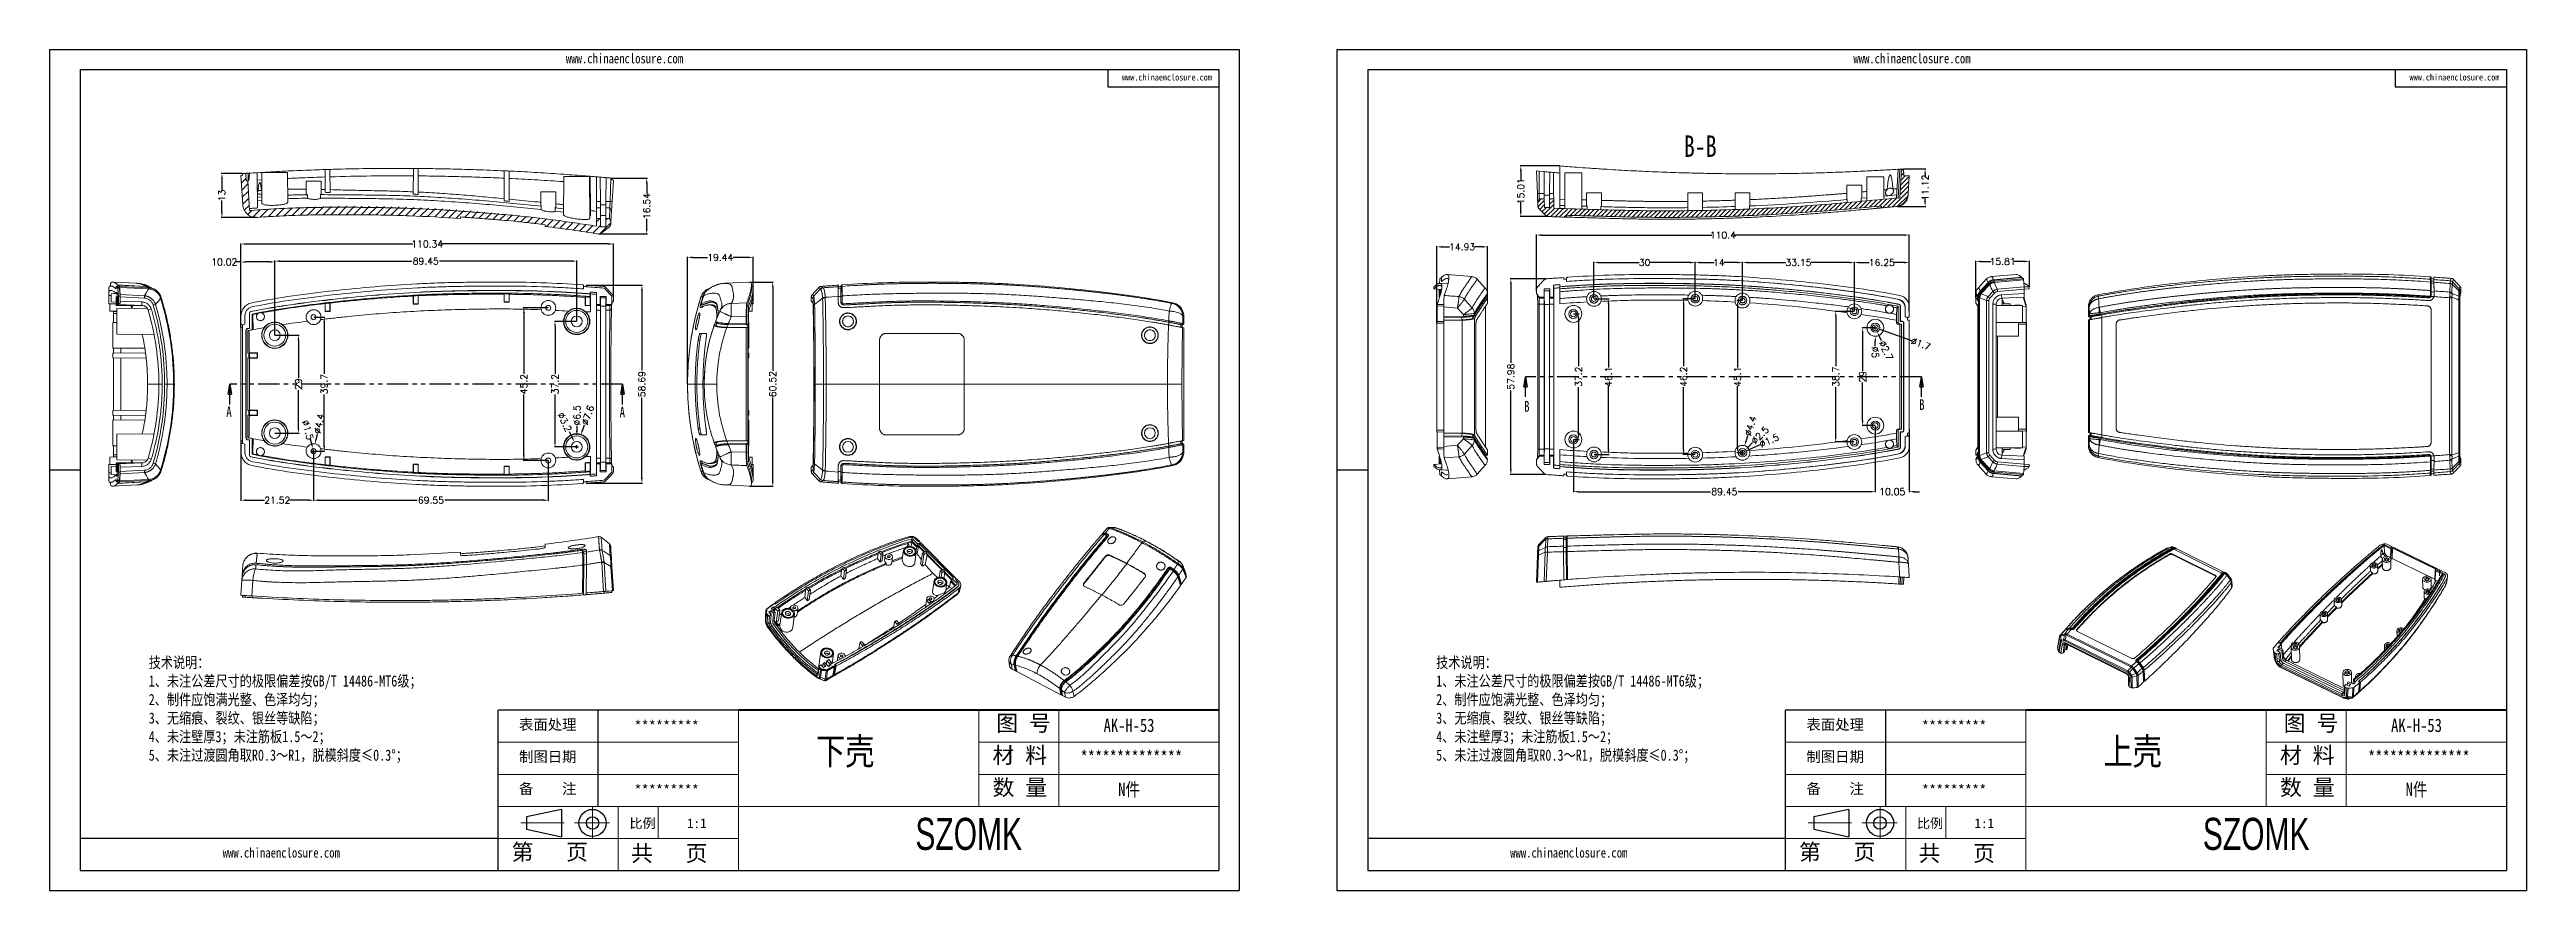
# Model space of a CAD drawing. Header units: inches. Extents: x 2021 to 3023, y 1089 to 1338.
# Drawn here: x 2021 to 2754, y 1089 to 1338 of the extents above; entities that cross this region are included whole.
import ezdxf

# ---------------------------------------------------------------- set-up
doc = ezdxf.new("R2010")
doc.units = ezdxf.units.IN
doc.linetypes.add('CENTER2', pattern=[28.575, 19.05, -3.175, 3.175, -3.175])
doc.linetypes.add('PHANTOM', pattern=[12.7, 6.35, -1.27, 1.27, -1.27, 1.27, -1.27])
doc.layers.add('文字', color=81, linetype='Continuous')
for name, color, linetype, lineweight in [('粗实线', 7, 'Continuous', 30), ('细实线', 3, 'Continuous', 9), ('细点划线', 2, 'CENTER2', 9)]:
    doc.layers.add(name, color=color, linetype=linetype, lineweight=lineweight)
doc.styles.add('SLDTEXTSTYLE0', font='TXT', dxfattribs={"width": 0.75})
doc.styles.get("Standard").update_dxf_attribs({"font": 'txt', "bigfont": 'gbcbig.shx'})
doc.styles.add('宋体', font='', dxfattribs={"width": 0.8, "height": 3.5})
doc.styles.add('长仿宋', font='', dxfattribs={"width": 0.7, "height": 4})
doc.styles.get('宋体').set_extended_font_data('SimSun')
doc.styles.get('长仿宋').set_extended_font_data('SimSun')
doc.dimstyles.new('2', dxfattribs={"dimtxt": 2, "dimasz": 1.5, "dimexe": 0.18, "dimexo": 0.0625, "dimgap": 0.1, "dimtad": 0, "dimzin": 9, "dimdsep": 46, "dimtxsty": 'Standard', "dimcen": 0.5, "dimclrd": 3, "dimclre": 3, "dimadec": 0, "dimazin": 2, "dimtfac": 1, "dimtofl": 0, "dimtmove": 0, "dimatfit": 3, "dimfxl": 1, "dimtolj": 1, "dimtzin": 0, "dimarcsym": 0})

msp = doc.modelspace()

# ---------------------------------------------------------------- texts
at = {"color": 7, "linetype": 'Continuous', "attachment_point": 1, "style": 'SLDTEXTSTYLE0'}
for s, insert, char_height in [('B-B', (2504.795, 1312.228), 6.35), ('B', (2457.463, 1233.554), 3.175), ('B', (2574.48, 1234.082), 3.175), ('A', (2072.949, 1231.96), 3.175), ('A', (2189.489, 1231.835), 3.175)]:
    msp.add_mtext(s, dxfattribs=dict(at, insert=insert, char_height=char_height))
at = {"char_height": 3.12177, "width": 1774.26021, "attachment_point": 1}
for s, insert in [('{\\fSimHei|b0|i0|c134|p49;表面处理}', (2159.678, 1139.213)), ('{\\fSimHei|b0|i0|c134|p49;*********}', (2193.869, 1138.811)), ('{\\fSimHei|b0|i0|c134|p49;表面处理}', (2541.121, 1139.213)), ('{\\fSimHei|b0|i0|c134|p49;*********}', (2575.313, 1138.811)), ('{\\fSimHei|b0|i0|c134|p49;制图日期}', (2159.678, 1129.72)), ('{\\fSimHei|b0|i0|c134|p49;制图日期}', (2541.121, 1129.72)), ('{\\fSimHei|b0|i0|c134|p49;备    注}', (2159.678, 1120.228)), ('{\\fSimHei|b0|i0|c134|p49;*********}', (2193.869, 1119.826)), ('{\\fSimHei|b0|i0|c134|p49;备    注}', (2541.121, 1120.228)), ('{\\fSimHei|b0|i0|c134|p49;*********}', (2575.313, 1119.826))]:
    msp.add_mtext(s, dxfattribs=dict(at, insert=insert))
at = {"layer": '文字', "color": 0, "attachment_point": 1, "style": '宋体'}
for s, insert, char_height, width in [('www.chinaenclosure.com', (2173.583, 1336.494), 2.90049, 50.95881), ('www.chinaenclosure.com', (2555.027, 1336.494), 2.90049, 50.95881), ('www.chinaenclosure.com', (2338.354, 1330.452), 1.93366, 33.97254), ('www.chinaenclosure.com', (2719.798, 1330.452), 1.93366, 33.97254), ('{\\H1.111x;技术说明：\\P1、未注公差尺寸的极限偏差按GB/T 14486-MT6级；\\P2、制件应饱满光整、色泽均匀；\\P3、无缩痕、裂纹、银丝等缺陷；\\P4、未注壁厚3；未注筋板1.5～2；\\P5、未注过渡圆角取R0.3～R1，脱模斜度≤0.3%%D；}', (2049.974, 1157.729), 2.96641, 78.73308), ('{\\H1.111x;技术说明：\\P1、未注公差尺寸的极限偏差按GB/T 14486-MT6级；\\P2、制件应饱满光整、色泽均匀；\\P3、无缩痕、裂纹、银丝等缺陷；\\P4、未注壁厚3；未注筋板1.5～2；\\P5、未注过渡圆角取R0.3～R1，脱模斜度≤0.3%%D；}', (2431.417, 1157.729), 2.96641, 78.73308), ('{\\H1.111x;AK-H-53}', (2332.887, 1139.427), 3.55969, 41.15403), ('{\\H1.111x;AK-H-53}', (2714.331, 1139.427), 3.55969, 41.15403), ('下壳', (2247.723, 1133.712), 7.9104, 101.13193), ('{\\H1.111x;**************}', (2326.04, 1129.935), 3.55969, 41.15403), ('上壳', (2629.167, 1133.712), 7.9104, 101.13193), ('{\\H1.111x;**************}', (2707.484, 1129.935), 3.55969, 41.15403), ('{\\H1.111x;N件}', (2337.193, 1120.442), 3.55969, 41.15403), ('{\\H1.111x;N件}', (2718.637, 1120.442), 3.55969, 41.15403), ('www.chinaenclosure.com', (2071.894, 1101.159), 2.90049, 50.95881), ('www.chinaenclosure.com', (2453.338, 1101.159), 2.90049, 50.95881)]:
    msp.add_mtext(s, dxfattribs=dict(at, insert=insert, char_height=char_height, width=width))
at = {"layer": '粗实线', "char_height": 9.49251, "width": 106.4491, "attachment_point": 1, "style": '长仿宋'}
for insert in [(2277.12, 1110.03), (2658.564, 1110.03)]:
    msp.add_mtext('{\\fSTXinwei|b0|i0|c134|p2;SZOMK}', dxfattribs=dict(at, insert=insert))
at = {"layer": '细实线', "color": 7, "attachment_point": 1}
for s, insert, char_height, width in [('{\\fSimSun|b0|i0|c134|p54;图 号}', (2301.093, 1140.466), 4.74625, 23.73127), ('{\\fSimSun|b0|i0|c134|p54;图 号}', (2682.537, 1140.466), 4.74625, 23.73127), ('{\\fSimSun|b0|i0|c134|p54;材 料   }', (2299.968, 1130.973), 4.74625, 23.73127), ('{\\fSimSun|b0|i0|c134|p54;材 料   }', (2681.412, 1130.973), 4.74625, 23.73127), ('{\\fSimSun|b0|i0|c134|p54;数 量}', (2299.991, 1121.434), 4.74625, 21.44418), ('{\\fSimSun|b0|i0|c134|p54;数 量}', (2681.435, 1121.434), 4.74625, 21.44418), ('{\\fSimSun|b0|i0|c134|p54;比例}', (2192.406, 1109.834), 2.84775, 12.50075), ('{\\fSimSun|b0|i0|c134|p54;1:1}', (2209.463, 1109.834), 2.84775, 12.50075), ('{\\fSimSun|b0|i0|c134|p54;比例}', (2573.85, 1109.834), 2.84775, 12.50075), ('{\\fSimSun|b0|i0|c134|p54;1:1}', (2590.907, 1109.834), 2.84775, 12.50075), ('{\\fSimSun|b0|i0|c134|p54;第   页}', (2157.481, 1102.305), 4.74625, 35.59691), ('{\\fSimSun|b0|i0|c134|p54; 共   页}', (2189.664, 1101.902), 4.74625, 35.59691), ('{\\fSimSun|b0|i0|c134|p54;第   页}', (2538.924, 1102.305), 4.74625, 35.59691), ('{\\fSimSun|b0|i0|c134|p54; 共   页}', (2571.108, 1101.902), 4.74625, 35.59691)]:
    msp.add_mtext(s, dxfattribs=dict(at, insert=insert, char_height=char_height, width=width))

# ---------------------------------------------------------------- blocks, each defined once
blk = doc.blocks.new('_CLOSED')
at = {"color": 0, "linetype": 'ByBlock', "lineweight": -2}
for p, q in [((-1, 0.166667), (0, 0)), ((-1, 0.166667), (-1, -0.166667)), ((0, 0), (-1, -0.166667)), ((0, 0), (-1, 0))]:
    blk.add_line(p, q, dxfattribs=at)
blk = doc.blocks.new('*D103')
at = {"color": 3, "lineweight": -2}
for p, q in [((2087.33, 1253.1), (2087.33, 1275.17)), ((2088.83, 1274.99), (2127.95, 1274.99)), ((2175.28, 1274.99), (2136.15, 1274.99)), ((2176.78, 1257.2), (2176.78, 1275.17))]:
    blk.add_line(p, q, dxfattribs=at)
at = {"color": 3}
for points in [[(2088.83, 1275.24), (2088.83, 1274.74), (2087.33, 1274.99)], [(2175.28, 1275.24), (2175.28, 1274.74), (2176.78, 1274.99)]]:
    blk.add_solid(points, dxfattribs=at)
at = {"layer": 'Defpoints', "color": 0}
for p in [(2176.78, 1274.99), (2176.78, 1257.14), (2087.33, 1253.04)]:
    blk.add_point(p, dxfattribs=at)
at = {"color": 0, "insert": (2132.05, 1274.99), "char_height": 2, "attachment_point": 5}
blk.add_mtext('\\A1;89.45', dxfattribs=at)
blk = doc.blocks.new('*D104')
at = {"color": 3, "lineweight": -2}
for p, q in [((2077.31, 1274.74), (2075.81, 1274.74)), ((2077.31, 1255.3), (2077.31, 1274.92)), ((2085.83, 1274.74), (2078.81, 1274.74)), ((2087.33, 1253.1), (2087.33, 1274.92))]:
    blk.add_line(p, q, dxfattribs=at)
at = {"color": 3}
for points in [[(2078.81, 1274.99), (2078.81, 1274.49), (2077.31, 1274.74)], [(2085.83, 1274.99), (2085.83, 1274.49), (2087.33, 1274.74)]]:
    blk.add_solid(points, dxfattribs=at)
at = {"layer": 'Defpoints', "color": 0}
for p in [(2087.33, 1274.74), (2077.31, 1255.24), (2087.33, 1253.04)]:
    blk.add_point(p, dxfattribs=at)
at = {"color": 0, "insert": (2072.37, 1274.74), "char_height": 2, "attachment_point": 5}
blk.add_mtext('\\A1;10.02', dxfattribs=at)
blk = doc.blocks.new('*D105')
at = {"color": 3, "lineweight": -2}
for p, q in [((2077.31, 1221.77), (2077.31, 1203.97)), ((2098.83, 1218.62), (2098.83, 1203.97)), ((2078.81, 1204.15), (2084.3, 1204.15)), ((2097.33, 1204.15), (2091.83, 1204.15))]:
    blk.add_line(p, q, dxfattribs=at)
at = {"color": 3}
for points in [[(2078.81, 1204.4), (2078.81, 1203.9), (2077.31, 1204.15)], [(2097.33, 1204.4), (2097.33, 1203.9), (2098.83, 1204.15)]]:
    blk.add_solid(points, dxfattribs=at)
at = {"layer": 'Defpoints', "color": 0}
for p in [(2077.31, 1221.83), (2098.83, 1218.69), (2077.31, 1204.15)]:
    blk.add_point(p, dxfattribs=at)
at = {"color": 0, "insert": (2088.07, 1204.15), "char_height": 2, "attachment_point": 5}
blk.add_mtext('\\A1;21.52', dxfattribs=at)
blk = doc.blocks.new('*D106')
at = {"color": 3, "lineweight": -2}
for p, q in [((2098.83, 1218.62), (2098.83, 1203.97)), ((2168.37, 1215.87), (2168.37, 1203.97)), ((2100.33, 1204.15), (2129.5, 1204.15)), ((2166.87, 1204.15), (2137.7, 1204.15))]:
    blk.add_line(p, q, dxfattribs=at)
at = {"color": 3}
for points in [[(2100.33, 1204.4), (2100.33, 1203.9), (2098.83, 1204.15)], [(2166.87, 1204.4), (2166.87, 1203.9), (2168.37, 1204.15)]]:
    blk.add_solid(points, dxfattribs=at)
at = {"layer": 'Defpoints', "color": 0}
for p in [(2098.83, 1218.69), (2168.37, 1215.94), (2168.37, 1204.15)]:
    blk.add_point(p, dxfattribs=at)
at = {"color": 0, "insert": (2133.6, 1204.15), "char_height": 2, "attachment_point": 5}
blk.add_mtext('\\A1;69.55', dxfattribs=at)
blk = doc.blocks.new('*D107')
at = {"color": 3, "lineweight": -2}
for p, q in [((2228.1, 1268.8), (2235.03, 1268.8)), ((2234.85, 1267.3), (2234.85, 1242.47)), ((2234.85, 1209.78), (2234.85, 1234.61)), ((2228.02, 1208.28), (2235.03, 1208.28))]:
    blk.add_line(p, q, dxfattribs=at)
at = {"color": 3}
for points in [[(2234.6, 1267.3), (2235.1, 1267.3), (2234.85, 1268.8)], [(2234.6, 1209.78), (2235.1, 1209.78), (2234.85, 1208.28)]]:
    blk.add_solid(points, dxfattribs=at)
at = {"layer": 'Defpoints', "color": 0}
for p in [(2228.04, 1268.8), (2234.85, 1268.8), (2227.95, 1208.28)]:
    blk.add_point(p, dxfattribs=at)
at = {"color": 0, "insert": (2234.85, 1238.54), "char_height": 2, "attachment_point": 5, "rotation": 90}
blk.add_mtext('\\A1;60.52', dxfattribs=at)
blk = doc.blocks.new('*D108')
at = {"color": 3, "lineweight": -2}
for p, q in [((2179.67, 1267.88), (2196.26, 1267.88)), ((2196.08, 1266.38), (2196.08, 1242.64)), ((2196.08, 1210.69), (2196.08, 1234.44)), ((2179.67, 1209.19), (2196.26, 1209.19))]:
    blk.add_line(p, q, dxfattribs=at)
at = {"color": 3}
for points in [[(2195.83, 1266.38), (2196.33, 1266.38), (2196.08, 1267.88)], [(2195.83, 1210.69), (2196.33, 1210.69), (2196.08, 1209.19)]]:
    blk.add_solid(points, dxfattribs=at)
at = {"layer": 'Defpoints', "color": 0}
for p in [(2179.6, 1267.88), (2179.6, 1209.19), (2196.08, 1209.19)]:
    blk.add_point(p, dxfattribs=at)
at = {"color": 0, "insert": (2196.08, 1238.54), "char_height": 2, "attachment_point": 5, "rotation": 90}
blk.add_mtext('\\A1;58.69', dxfattribs=at)
blk = doc.blocks.new('*D109')
at = {"color": 3, "lineweight": -2}
for p, q in [((2087.39, 1253.04), (2094.51, 1253.04)), ((2094.33, 1251.54), (2094.33, 1240.3)), ((2094.33, 1225.54), (2094.33, 1236.77)), ((2087.39, 1224.04), (2094.51, 1224.04))]:
    blk.add_line(p, q, dxfattribs=at)
at = {"color": 3}
for points in [[(2094.08, 1251.54), (2094.58, 1251.54), (2094.33, 1253.04)], [(2094.08, 1225.54), (2094.58, 1225.54), (2094.33, 1224.04)]]:
    blk.add_solid(points, dxfattribs=at)
at = {"layer": 'Defpoints', "color": 0}
for p in [(2087.33, 1253.04), (2094.33, 1253.04), (2087.33, 1224.04)]:
    blk.add_point(p, dxfattribs=at)
at = {"color": 0, "insert": (2094.33, 1238.54), "char_height": 2, "attachment_point": 5, "rotation": 90}
blk.add_mtext('\\A1;29', dxfattribs=at)
blk = doc.blocks.new('*D110')
at = {"color": 3, "lineweight": -2}
for p, q in [((2098.89, 1258.39), (2102.15, 1258.39)), ((2101.97, 1256.89), (2101.97, 1241.64)), ((2101.97, 1220.19), (2101.97, 1235.44)), ((2098.89, 1218.69), (2102.15, 1218.69))]:
    blk.add_line(p, q, dxfattribs=at)
at = {"color": 3}
for points in [[(2101.72, 1256.89), (2102.22, 1256.89), (2101.97, 1258.39)], [(2101.72, 1220.19), (2102.22, 1220.19), (2101.97, 1218.69)]]:
    blk.add_solid(points, dxfattribs=at)
at = {"layer": 'Defpoints', "color": 0}
for p in [(2098.83, 1258.39), (2101.97, 1258.39), (2098.83, 1218.69)]:
    blk.add_point(p, dxfattribs=at)
at = {"color": 0, "insert": (2101.97, 1238.54), "char_height": 2, "attachment_point": 5, "rotation": 90}
blk.add_mtext('\\A1;39.7', dxfattribs=at)
blk = doc.blocks.new('*D111')
at = {"color": 3, "lineweight": -2}
for p, q in [((2176.71, 1257.14), (2170.17, 1257.14)), ((2170.35, 1255.64), (2170.35, 1241.64)), ((2170.35, 1221.44), (2170.35, 1235.44)), ((2176.71, 1219.94), (2170.17, 1219.94))]:
    blk.add_line(p, q, dxfattribs=at)
at = {"color": 3}
for points in [[(2170.1, 1255.64), (2170.6, 1255.64), (2170.35, 1257.14)], [(2170.1, 1221.44), (2170.6, 1221.44), (2170.35, 1219.94)]]:
    blk.add_solid(points, dxfattribs=at)
at = {"layer": 'Defpoints', "color": 0}
for p in [(2176.78, 1257.14), (2170.35, 1219.94), (2176.78, 1219.94)]:
    blk.add_point(p, dxfattribs=at)
at = {"color": 0, "insert": (2170.35, 1238.54), "char_height": 2, "attachment_point": 5, "rotation": 90}
blk.add_mtext('\\A1;37.2', dxfattribs=at)
blk = doc.blocks.new('*D112')
at = {"color": 3, "lineweight": -2}
for p, q in [((2168.31, 1261.14), (2160.94, 1261.14)), ((2161.12, 1259.64), (2161.12, 1241.64)), ((2161.12, 1217.44), (2161.12, 1235.44)), ((2168.31, 1215.94), (2160.94, 1215.94))]:
    blk.add_line(p, q, dxfattribs=at)
at = {"color": 3}
for points in [[(2160.87, 1259.64), (2161.37, 1259.64), (2161.12, 1261.14)], [(2160.87, 1217.44), (2161.37, 1217.44), (2161.12, 1215.94)]]:
    blk.add_solid(points, dxfattribs=at)
at = {"layer": 'Defpoints', "color": 0}
for p in [(2161.12, 1261.14), (2168.37, 1261.14), (2168.37, 1215.94)]:
    blk.add_point(p, dxfattribs=at)
at = {"color": 0, "insert": (2161.12, 1238.54), "char_height": 2, "attachment_point": 5, "rotation": 90}
blk.add_mtext('\\A1;45.2', dxfattribs=at)
blk = doc.blocks.new('*D113')
at = {"color": 3, "lineweight": -2}
for p, q in [((2209.61, 1238.6), (2209.61, 1276.28)), ((2211.11, 1276.1), (2215.57, 1276.1)), ((2227.55, 1276.1), (2223.1, 1276.1)), ((2229.05, 1262.4), (2229.05, 1276.28))]:
    blk.add_line(p, q, dxfattribs=at)
at = {"color": 3}
for points in [[(2211.11, 1276.35), (2211.11, 1275.85), (2209.61, 1276.1)], [(2227.55, 1276.35), (2227.55, 1275.85), (2229.05, 1276.1)]]:
    blk.add_solid(points, dxfattribs=at)
at = {"layer": 'Defpoints', "color": 0}
for p in [(2229.05, 1276.1), (2229.05, 1262.34), (2209.61, 1238.54)]:
    blk.add_point(p, dxfattribs=at)
at = {"color": 0, "insert": (2219.33, 1276.1), "char_height": 2, "attachment_point": 5}
blk.add_mtext('\\A1;19.44', dxfattribs=at)
blk = doc.blocks.new('*D114')
at = {"color": 3, "lineweight": -2}
for p, q in [((2187.24, 1299.57), (2197.71, 1299.57)), ((2197.53, 1298.07), (2197.53, 1295.07)), ((2197.53, 1284.53), (2197.53, 1287.53)), ((2183.31, 1283.03), (2197.71, 1283.03))]:
    blk.add_line(p, q, dxfattribs=at)
at = {"color": 3}
for points in [[(2197.28, 1298.07), (2197.78, 1298.07), (2197.53, 1299.57)], [(2197.28, 1284.53), (2197.78, 1284.53), (2197.53, 1283.03)]]:
    blk.add_solid(points, dxfattribs=at)
at = {"layer": 'Defpoints', "color": 0}
for p in [(2187.18, 1299.57), (2197.53, 1299.57), (2183.25, 1283.03)]:
    blk.add_point(p, dxfattribs=at)
at = {"color": 0, "insert": (2197.53, 1291.3), "char_height": 2, "attachment_point": 5, "rotation": 90}
blk.add_mtext('\\A1;16.54', dxfattribs=at)
blk = doc.blocks.new('*D115')
at = {"color": 3, "lineweight": -2}
for p, q in [((2077.71, 1300.93), (2071.49, 1300.93)), ((2071.67, 1299.43), (2071.67, 1295.86)), ((2071.67, 1289.43), (2071.67, 1293)), ((2081.88, 1287.93), (2071.49, 1287.93))]:
    blk.add_line(p, q, dxfattribs=at)
at = {"color": 3}
for points in [[(2071.42, 1299.43), (2071.92, 1299.43), (2071.67, 1300.93)], [(2071.42, 1289.43), (2071.92, 1289.43), (2071.67, 1287.93)]]:
    blk.add_solid(points, dxfattribs=at)
at = {"layer": 'Defpoints', "color": 0}
for p in [(2071.67, 1300.93), (2077.78, 1300.93), (2081.94, 1287.93)]:
    blk.add_point(p, dxfattribs=at)
at = {"color": 0, "insert": (2071.67, 1294.43), "char_height": 2, "attachment_point": 5, "rotation": 90}
blk.add_mtext('\\A1;13', dxfattribs=at)
blk = doc.blocks.new('*D116')
at = {"color": 3, "lineweight": -2}
for p, q in [((2174.58, 1224.48), (2175.43, 1222.73)), ((2176.28, 1219.94), (2177.28, 1219.94)), ((2176.78, 1219.44), (2176.78, 1220.44))]:
    blk.add_line(p, q, dxfattribs=at)
at = {"color": 3}
blk.add_solid([(2175.65, 1222.84), (2175.2, 1222.62), (2176.08, 1221.38)], dxfattribs=at)
at = {"layer": 'Defpoints', "color": 0}
for p in [(2176.08, 1221.38), (2177.47, 1218.49)]:
    blk.add_point(p, dxfattribs=at)
at = {"color": 0, "insert": (2173.23, 1227.28), "char_height": 2, "attachment_point": 5, "rotation": 295.75766}
blk.add_mtext('\\A1;∅3.2', dxfattribs=at)
blk = doc.blocks.new('*D117')
at = {"color": 3, "lineweight": -2}
for p, q in [((2176.84, 1226.19), (2176.82, 1224.69)), ((2176.28, 1219.94), (2177.28, 1219.94)), ((2176.78, 1219.44), (2176.78, 1220.44))]:
    blk.add_line(p, q, dxfattribs=at)
at = {"color": 3}
blk.add_solid([(2176.57, 1224.69), (2177.07, 1224.68), (2176.81, 1223.19)], dxfattribs=at)
at = {"layer": 'Defpoints', "color": 0}
for p in [(2176.81, 1223.19), (2176.75, 1216.69)]:
    blk.add_point(p, dxfattribs=at)
at = {"color": 0, "insert": (2176.87, 1229.29), "char_height": 2, "attachment_point": 5, "rotation": 89.44795}
blk.add_mtext('\\A1;∅6.5', dxfattribs=at)
blk = doc.blocks.new('*D118')
at = {"color": 3, "lineweight": -2}
for p, q in [((2179.03, 1226.41), (2178.52, 1224.94)), ((2176.28, 1219.94), (2177.28, 1219.94)), ((2176.78, 1219.44), (2176.78, 1220.44))]:
    blk.add_line(p, q, dxfattribs=at)
at = {"color": 3}
blk.add_solid([(2178.28, 1225.02), (2178.76, 1224.86), (2178.03, 1223.52)], dxfattribs=at)
at = {"layer": 'Defpoints', "color": 0}
for p in [(2178.03, 1223.52), (2175.53, 1216.35)]:
    blk.add_point(p, dxfattribs=at)
at = {"color": 0, "insert": (2180.05, 1229.34), "char_height": 2, "attachment_point": 5, "rotation": 70.78482}
blk.add_mtext('\\A1;∅7.6', dxfattribs=at)
blk = doc.blocks.new('*D119')
at = {"color": 3, "lineweight": -2}
for p, q in [((2097.83, 1222.3), (2098.23, 1220.86)), ((2098.33, 1218.69), (2099.33, 1218.69)), ((2098.83, 1218.19), (2098.83, 1219.19))]:
    blk.add_line(p, q, dxfattribs=at)
at = {"color": 3}
blk.add_solid([(2098.47, 1220.92), (2097.99, 1220.79), (2098.63, 1219.41)], dxfattribs=at)
at = {"layer": 'Defpoints', "color": 0}
for p in [(2098.63, 1219.41), (2099.03, 1217.96)]:
    blk.add_point(p, dxfattribs=at)
at = {"color": 0, "insert": (2097.1, 1224.97), "char_height": 2, "attachment_point": 5, "rotation": 285.35072}
blk.add_mtext('\\A1;∅1.5', dxfattribs=at)
blk = doc.blocks.new('*D120')
at = {"color": 3, "lineweight": -2}
for p, q in [((2098.33, 1218.69), (2099.33, 1218.69)), ((2098.83, 1218.19), (2098.83, 1219.19)), ((2099.85, 1223.78), (2099.56, 1222.31))]:
    blk.add_line(p, q, dxfattribs=at)
at = {"color": 3}
blk.add_solid([(2099.31, 1222.36), (2099.8, 1222.26), (2099.26, 1220.84)], dxfattribs=at)
at = {"layer": 'Defpoints', "color": 0}
for p in [(2099.26, 1220.84), (2098.39, 1216.53)]:
    blk.add_point(p, dxfattribs=at)
at = {"color": 0, "insert": (2100.47, 1226.82), "char_height": 2, "attachment_point": 5, "rotation": 78.59411}
blk.add_mtext('\\A1;∅4.4', dxfattribs=at)
blk = doc.blocks.new('*D122')
at = {"color": 3, "lineweight": -2}
for p, q in [((2077.31, 1255.3), (2077.31, 1280.25)), ((2078.81, 1280.07), (2128.21, 1280.07)), ((2186.15, 1280.07), (2136.74, 1280.07)), ((2187.65, 1264.45), (2187.65, 1280.25))]:
    blk.add_line(p, q, dxfattribs=at)
at = {"color": 3}
for points in [[(2078.81, 1280.32), (2078.81, 1279.82), (2077.31, 1280.07)], [(2186.15, 1280.32), (2186.15, 1279.82), (2187.65, 1280.07)]]:
    blk.add_solid(points, dxfattribs=at)
at = {"layer": 'Defpoints', "color": 0}
for p in [(2077.31, 1280.07), (2187.65, 1264.39), (2077.31, 1255.24)]:
    blk.add_point(p, dxfattribs=at)
at = {"color": 0, "insert": (2132.48, 1280.07), "char_height": 2, "attachment_point": 5}
blk.add_mtext('\\A1;110.34', dxfattribs=at)
blk = doc.blocks.new('*D121')
at = {"color": 3, "lineweight": -2}
for p, q in [((2461.17, 1266.07), (2461.17, 1282.89)), ((2462.67, 1282.71), (2513.11, 1282.71)), ((2570.07, 1282.71), (2519.64, 1282.71)), ((2571.57, 1261.47), (2571.57, 1282.89))]:
    blk.add_line(p, q, dxfattribs=at)
at = {"color": 3}
for points in [[(2462.67, 1282.96), (2462.67, 1282.46), (2461.17, 1282.71)], [(2570.07, 1282.96), (2570.07, 1282.46), (2571.57, 1282.71)]]:
    blk.add_solid(points, dxfattribs=at)
at = {"layer": 'Defpoints', "color": 0}
for p in [(2571.57, 1282.71), (2461.17, 1266.01), (2571.57, 1261.41)]:
    blk.add_point(p, dxfattribs=at)
at = {"color": 0, "insert": (2516.37, 1282.71), "char_height": 2, "attachment_point": 5}
blk.add_mtext('\\A1;110.4', dxfattribs=at)
blk = doc.blocks.new('*D123')
at = {"color": 3, "lineweight": -2}
for p, q in [((2463.99, 1269.75), (2453.36, 1269.75)), ((2453.54, 1268.25), (2453.54, 1244.86)), ((2453.54, 1213.27), (2453.54, 1236.66)), ((2463.88, 1211.77), (2453.36, 1211.77))]:
    blk.add_line(p, q, dxfattribs=at)
at = {"color": 3}
for points in [[(2453.29, 1268.25), (2453.79, 1268.25), (2453.54, 1269.75)], [(2453.29, 1213.27), (2453.79, 1213.27), (2453.54, 1211.77)]]:
    blk.add_solid(points, dxfattribs=at)
at = {"layer": 'Defpoints', "color": 0}
for p in [(2453.54, 1269.75), (2464.06, 1269.75), (2463.94, 1211.77)]:
    blk.add_point(p, dxfattribs=at)
at = {"color": 0, "insert": (2453.54, 1240.76), "char_height": 2, "attachment_point": 5, "rotation": 90}
blk.add_mtext('\\A1;57.98', dxfattribs=at)
blk = doc.blocks.new('*D124')
at = {"color": 3, "lineweight": -2}
for p, q in [((2472.13, 1259.35), (2473.79, 1259.35)), ((2473.61, 1257.85), (2473.61, 1243.85)), ((2473.61, 1223.65), (2473.61, 1237.65)), ((2472.13, 1222.15), (2473.79, 1222.15))]:
    blk.add_line(p, q, dxfattribs=at)
at = {"color": 3}
for points in [[(2473.36, 1257.85), (2473.86, 1257.85), (2473.61, 1259.35)], [(2473.36, 1223.65), (2473.86, 1223.65), (2473.61, 1222.15)]]:
    blk.add_solid(points, dxfattribs=at)
at = {"layer": 'Defpoints', "color": 0}
for p in [(2472.07, 1259.35), (2473.61, 1259.35), (2472.07, 1222.15)]:
    blk.add_point(p, dxfattribs=at)
at = {"color": 0, "insert": (2473.61, 1240.75), "char_height": 2, "attachment_point": 5, "rotation": 90}
blk.add_mtext('\\A1;37.2', dxfattribs=at)
blk = doc.blocks.new('*D125')
at = {"color": 3, "lineweight": -2}
for p, q in [((2478.23, 1263.8), (2482.65, 1263.8)), ((2482.47, 1262.3), (2482.47, 1243.52)), ((2482.47, 1219.2), (2482.47, 1237.99)), ((2478.23, 1217.7), (2482.65, 1217.7))]:
    blk.add_line(p, q, dxfattribs=at)
at = {"color": 3}
for points in [[(2482.22, 1262.3), (2482.72, 1262.3), (2482.47, 1263.8)], [(2482.22, 1219.2), (2482.72, 1219.2), (2482.47, 1217.7)]]:
    blk.add_solid(points, dxfattribs=at)
at = {"layer": 'Defpoints', "color": 0}
for p in [(2478.17, 1263.8), (2478.17, 1217.7), (2482.47, 1217.7)]:
    blk.add_point(p, dxfattribs=at)
at = {"color": 0, "insert": (2482.47, 1240.75), "char_height": 2, "attachment_point": 5, "rotation": 90}
blk.add_mtext('\\A1;46.1', dxfattribs=at)
blk = doc.blocks.new('*D126')
at = {"color": 3, "lineweight": -2}
for p, q in [((2508.11, 1263.85), (2504.54, 1263.85)), ((2504.72, 1262.35), (2504.72, 1243.85)), ((2504.72, 1219.15), (2504.72, 1237.65)), ((2508.11, 1217.65), (2504.54, 1217.65))]:
    blk.add_line(p, q, dxfattribs=at)
at = {"color": 3}
for points in [[(2504.47, 1262.35), (2504.97, 1262.35), (2504.72, 1263.85)], [(2504.47, 1219.15), (2504.97, 1219.15), (2504.72, 1217.65)]]:
    blk.add_solid(points, dxfattribs=at)
at = {"layer": 'Defpoints', "color": 0}
for p in [(2504.72, 1263.85), (2508.17, 1263.85), (2508.17, 1217.65)]:
    blk.add_point(p, dxfattribs=at)
at = {"color": 0, "insert": (2504.72, 1240.75), "char_height": 2, "attachment_point": 5, "rotation": 90}
blk.add_mtext('\\A1;46.2', dxfattribs=at)
blk = doc.blocks.new('*D127')
at = {"color": 3, "lineweight": -2}
for p, q in [((2522.11, 1263.3), (2520.54, 1263.3)), ((2520.72, 1261.8), (2520.72, 1243.52)), ((2520.72, 1219.7), (2520.72, 1237.99)), ((2522.11, 1218.2), (2520.54, 1218.2))]:
    blk.add_line(p, q, dxfattribs=at)
at = {"color": 3}
for points in [[(2520.47, 1261.8), (2520.97, 1261.8), (2520.72, 1263.3)], [(2520.47, 1219.7), (2520.97, 1219.7), (2520.72, 1218.2)]]:
    blk.add_solid(points, dxfattribs=at)
at = {"layer": 'Defpoints', "color": 0}
for p in [(2522.17, 1263.3), (2520.72, 1218.2), (2522.17, 1218.2)]:
    blk.add_point(p, dxfattribs=at)
at = {"color": 0, "insert": (2520.72, 1240.75), "char_height": 2, "attachment_point": 5, "rotation": 90}
blk.add_mtext('\\A1;45.1', dxfattribs=at)
blk = doc.blocks.new('*D128')
at = {"color": 3, "lineweight": -2}
for p, q in [((2555.26, 1260.1), (2549.62, 1260.1)), ((2549.8, 1258.6), (2549.8, 1243.85)), ((2549.8, 1222.9), (2549.8, 1237.65)), ((2555.26, 1221.4), (2549.62, 1221.4))]:
    blk.add_line(p, q, dxfattribs=at)
at = {"color": 3}
for points in [[(2549.55, 1258.6), (2550.05, 1258.6), (2549.8, 1260.1)], [(2549.55, 1222.9), (2550.05, 1222.9), (2549.8, 1221.4)]]:
    blk.add_solid(points, dxfattribs=at)
at = {"layer": 'Defpoints', "color": 0}
for p in [(2549.8, 1260.1), (2555.32, 1260.1), (2555.32, 1221.4)]:
    blk.add_point(p, dxfattribs=at)
at = {"color": 0, "insert": (2549.8, 1240.75), "char_height": 2, "attachment_point": 5, "rotation": 90}
blk.add_mtext('\\A1;38.7', dxfattribs=at)
blk = doc.blocks.new('*D129')
at = {"color": 3, "lineweight": -2}
for p, q in [((2561.46, 1255.25), (2557.59, 1255.25)), ((2557.77, 1253.75), (2557.77, 1242.52)), ((2557.77, 1227.75), (2557.77, 1238.99)), ((2561.46, 1226.25), (2557.59, 1226.25))]:
    blk.add_line(p, q, dxfattribs=at)
at = {"color": 3}
for points in [[(2557.52, 1253.75), (2558.02, 1253.75), (2557.77, 1255.25)], [(2557.52, 1227.75), (2558.02, 1227.75), (2557.77, 1226.25)]]:
    blk.add_solid(points, dxfattribs=at)
at = {"layer": 'Defpoints', "color": 0}
for p in [(2561.52, 1255.25), (2557.77, 1226.25), (2561.52, 1226.25)]:
    blk.add_point(p, dxfattribs=at)
at = {"color": 0, "insert": (2557.77, 1240.75), "char_height": 2, "attachment_point": 5, "rotation": 90}
blk.add_mtext('\\A1;29', dxfattribs=at)
blk = doc.blocks.new('*D130')
at = {"color": 3, "lineweight": -2}
for p, q in [((2555.32, 1260.17), (2555.32, 1274.75)), ((2556.82, 1274.57), (2559.68, 1274.57)), ((2570.07, 1274.57), (2567.21, 1274.57)), ((2571.57, 1260.07), (2571.57, 1274.75))]:
    blk.add_line(p, q, dxfattribs=at)
at = {"color": 3}
for points in [[(2556.82, 1274.82), (2556.82, 1274.32), (2555.32, 1274.57)], [(2570.07, 1274.82), (2570.07, 1274.32), (2571.57, 1274.57)]]:
    blk.add_solid(points, dxfattribs=at)
at = {"layer": 'Defpoints', "color": 0}
for p in [(2555.32, 1274.57), (2555.32, 1260.1), (2571.57, 1260.01)]:
    blk.add_point(p, dxfattribs=at)
at = {"color": 0, "insert": (2563.45, 1274.57), "char_height": 2, "attachment_point": 5}
blk.add_mtext('\\A1;16.25', dxfattribs=at)
blk = doc.blocks.new('*D131')
at = {"color": 3, "lineweight": -2}
for p, q in [((2522.17, 1263.37), (2522.17, 1274.75)), ((2523.67, 1274.57), (2534.98, 1274.57)), ((2553.82, 1274.57), (2542.51, 1274.57)), ((2555.32, 1260.17), (2555.32, 1274.75))]:
    blk.add_line(p, q, dxfattribs=at)
at = {"color": 3}
for points in [[(2523.67, 1274.82), (2523.67, 1274.32), (2522.17, 1274.57)], [(2553.82, 1274.82), (2553.82, 1274.32), (2555.32, 1274.57)]]:
    blk.add_solid(points, dxfattribs=at)
at = {"layer": 'Defpoints', "color": 0}
for p in [(2522.17, 1274.57), (2522.17, 1263.3), (2555.32, 1260.1)]:
    blk.add_point(p, dxfattribs=at)
at = {"color": 0, "insert": (2538.75, 1274.57), "char_height": 2, "attachment_point": 5}
blk.add_mtext('\\A1;33.15', dxfattribs=at)
blk = doc.blocks.new('*D132')
at = {"color": 3, "lineweight": -2}
for p, q in [((2508.17, 1263.92), (2508.17, 1274.75)), ((2509.67, 1274.57), (2513.74, 1274.57)), ((2520.67, 1274.57), (2516.61, 1274.57)), ((2522.17, 1263.37), (2522.17, 1274.75))]:
    blk.add_line(p, q, dxfattribs=at)
at = {"color": 3}
for points in [[(2509.67, 1274.82), (2509.67, 1274.32), (2508.17, 1274.57)], [(2520.67, 1274.82), (2520.67, 1274.32), (2522.17, 1274.57)]]:
    blk.add_solid(points, dxfattribs=at)
at = {"layer": 'Defpoints', "color": 0}
for p in [(2508.17, 1274.57), (2508.17, 1263.85), (2522.17, 1263.3)]:
    blk.add_point(p, dxfattribs=at)
at = {"color": 0, "insert": (2515.17, 1274.57), "char_height": 2, "attachment_point": 5}
blk.add_mtext('\\A1;14', dxfattribs=at)
blk = doc.blocks.new('*D133')
at = {"color": 3, "lineweight": -2}
for p, q in [((2478.17, 1263.87), (2478.17, 1274.75)), ((2479.67, 1274.57), (2491.57, 1274.57)), ((2506.67, 1274.57), (2494.77, 1274.57)), ((2508.17, 1263.92), (2508.17, 1274.75))]:
    blk.add_line(p, q, dxfattribs=at)
at = {"color": 3}
for points in [[(2479.67, 1274.82), (2479.67, 1274.32), (2478.17, 1274.57)], [(2506.67, 1274.82), (2506.67, 1274.32), (2508.17, 1274.57)]]:
    blk.add_solid(points, dxfattribs=at)
at = {"layer": 'Defpoints', "color": 0}
for p in [(2478.17, 1274.57), (2478.17, 1263.8), (2508.17, 1263.85)]:
    blk.add_point(p, dxfattribs=at)
at = {"color": 0, "insert": (2493.17, 1274.57), "char_height": 2, "attachment_point": 5}
blk.add_mtext('\\A1;30', dxfattribs=at)
blk = doc.blocks.new('*D134')
at = {"color": 3, "lineweight": -2}
for p, q in [((2561.52, 1226.19), (2561.52, 1206.49)), ((2571.57, 1225.21), (2571.57, 1206.49)), ((2560.02, 1206.67), (2558.52, 1206.67)), ((2573.07, 1206.67), (2574.57, 1206.67))]:
    blk.add_line(p, q, dxfattribs=at)
at = {"color": 3}
for points in [[(2560.02, 1206.92), (2560.02, 1206.42), (2561.52, 1206.67)], [(2573.07, 1206.92), (2573.07, 1206.42), (2571.57, 1206.67)]]:
    blk.add_solid(points, dxfattribs=at)
at = {"layer": 'Defpoints', "color": 0}
for p in [(2561.52, 1226.25), (2571.57, 1225.27), (2561.52, 1206.67)]:
    blk.add_point(p, dxfattribs=at)
at = {"color": 0, "insert": (2566.55, 1206.67), "char_height": 2, "attachment_point": 5}
blk.add_mtext('\\A1;10.05', dxfattribs=at)
blk = doc.blocks.new('*D135')
at = {"color": 3, "lineweight": -2}
for p, q in [((2561.52, 1226.19), (2561.52, 1206.49)), ((2472.07, 1222.09), (2472.07, 1206.49)), ((2473.57, 1206.67), (2512.7, 1206.67)), ((2560.02, 1206.67), (2520.9, 1206.67))]:
    blk.add_line(p, q, dxfattribs=at)
at = {"color": 3}
for points in [[(2473.57, 1206.92), (2473.57, 1206.42), (2472.07, 1206.67)], [(2560.02, 1206.92), (2560.02, 1206.42), (2561.52, 1206.67)]]:
    blk.add_solid(points, dxfattribs=at)
at = {"layer": 'Defpoints', "color": 0}
for p in [(2561.52, 1226.25), (2472.07, 1222.15), (2472.07, 1206.67)]:
    blk.add_point(p, dxfattribs=at)
at = {"color": 0, "insert": (2516.8, 1206.67), "char_height": 2, "attachment_point": 5}
blk.add_mtext('\\A1;89.45', dxfattribs=at)
blk = doc.blocks.new('*D136')
at = {"color": 3, "lineweight": -2}
for p, q in [((2521.67, 1218.2), (2522.67, 1218.2)), ((2522.17, 1217.7), (2522.17, 1218.7)), ((2523.67, 1223.18), (2523.24, 1221.75))]:
    blk.add_line(p, q, dxfattribs=at)
at = {"color": 3}
blk.add_solid([(2523, 1221.82), (2523.48, 1221.67), (2522.81, 1220.31)], dxfattribs=at)
at = {"layer": 'Defpoints', "color": 0}
for p in [(2522.81, 1220.31), (2521.54, 1216.1)]:
    blk.add_point(p, dxfattribs=at)
at = {"color": 0, "insert": (2524.57, 1226.15), "char_height": 2, "attachment_point": 5, "rotation": 73.22611}
blk.add_mtext('\\A1;∅4.4', dxfattribs=at)
blk = doc.blocks.new('*D137')
at = {"color": 3, "lineweight": -2}
for p, q in [((2521.67, 1218.2), (2522.67, 1218.2)), ((2522.17, 1217.7), (2522.17, 1218.7)), ((2525.17, 1221.21), (2524.11, 1220.15))]:
    blk.add_line(p, q, dxfattribs=at)
at = {"color": 3}
blk.add_solid([(2523.94, 1220.33), (2524.29, 1219.97), (2523.05, 1219.09)], dxfattribs=at)
at = {"layer": 'Defpoints', "color": 0}
for p in [(2523.05, 1219.09), (2521.29, 1217.32)]:
    blk.add_point(p, dxfattribs=at)
at = {"color": 0, "insert": (2527.36, 1223.41), "char_height": 2, "attachment_point": 5, "rotation": 45.09796}
blk.add_mtext('\\A1;∅2.5', dxfattribs=at)
blk = doc.blocks.new('*D138')
at = {"color": 3, "lineweight": -2}
for p, q in [((2521.67, 1218.2), (2522.67, 1218.2)), ((2522.17, 1217.7), (2522.17, 1218.7)), ((2527.56, 1220.67), (2524.22, 1219.14))]:
    blk.add_line(p, q, dxfattribs=at)
at = {"color": 3}
blk.add_solid([(2524.11, 1219.37), (2524.32, 1218.91), (2522.85, 1218.52)], dxfattribs=at)
at = {"layer": 'Defpoints', "color": 0}
for p in [(2522.85, 1218.52), (2521.49, 1217.89)]:
    blk.add_point(p, dxfattribs=at)
at = {"color": 0, "insert": (2530.08, 1221.82), "char_height": 2, "attachment_point": 5, "rotation": 24.58986}
blk.add_mtext('\\A1;∅1.5', dxfattribs=at)
blk = doc.blocks.new('*D139')
at = {"color": 3, "lineweight": -2}
for p, q in [((2561.02, 1255.25), (2562.02, 1255.25)), ((2561.52, 1254.75), (2561.52, 1255.75)), ((2561.53, 1249.75), (2561.53, 1251.25))]:
    blk.add_line(p, q, dxfattribs=at)
at = {"color": 3}
blk.add_solid([(2561.78, 1251.25), (2561.28, 1251.25), (2561.53, 1252.75)], dxfattribs=at)
at = {"layer": 'Defpoints', "color": 0}
for p in [(2561.52, 1257.75), (2561.53, 1252.75)]:
    blk.add_point(p, dxfattribs=at)
at = {"color": 0, "insert": (2561.54, 1247.99), "char_height": 2, "attachment_point": 5, "rotation": 270.1296}
blk.add_mtext('\\A1;∅5', dxfattribs=at)
blk = doc.blocks.new('*D140')
at = {"color": 3, "lineweight": -2}
for p, q in [((2561.02, 1255.25), (2562.02, 1255.25)), ((2561.52, 1254.75), (2561.52, 1255.75)), ((2563.39, 1251.33), (2562.75, 1252.68))]:
    blk.add_line(p, q, dxfattribs=at)
at = {"color": 3}
blk.add_solid([(2562.97, 1252.79), (2562.52, 1252.57), (2562.1, 1254.03)], dxfattribs=at)
at = {"layer": 'Defpoints', "color": 0}
for p in [(2560.94, 1256.47), (2562.1, 1254.03)]:
    blk.add_point(p, dxfattribs=at)
at = {"color": 0, "insert": (2564.73, 1248.53), "char_height": 2, "attachment_point": 5, "rotation": 295.47857}
blk.add_mtext('\\A1;∅2.7', dxfattribs=at)
blk = doc.blocks.new('*D141')
at = {"color": 3, "lineweight": -2}
for p, q in [((2561.02, 1255.25), (2562.02, 1255.25)), ((2561.52, 1254.75), (2561.52, 1255.75)), ((2572.39, 1251.41), (2563.74, 1254.47))]:
    blk.add_line(p, q, dxfattribs=at)
at = {"color": 3}
blk.add_solid([(2563.82, 1254.71), (2563.65, 1254.23), (2562.32, 1254.97)], dxfattribs=at)
at = {"layer": 'Defpoints', "color": 0}
for p in [(2560.72, 1255.54), (2562.32, 1254.97)]:
    blk.add_point(p, dxfattribs=at)
at = {"color": 0, "insert": (2574.99, 1250.49), "char_height": 2, "attachment_point": 5, "rotation": 340.53588}
blk.add_mtext('\\A1;∅1.7', dxfattribs=at)
blk = doc.blocks.new('*D142')
at = {"color": 3, "lineweight": -2}
for p, q in [((2591.35, 1264.11), (2591.35, 1275.07)), ((2592.85, 1274.89), (2595.82, 1274.89)), ((2605.66, 1274.89), (2602.68, 1274.89)), ((2607.16, 1267.44), (2607.16, 1275.07))]:
    blk.add_line(p, q, dxfattribs=at)
at = {"color": 3}
for points in [[(2592.85, 1275.14), (2592.85, 1274.64), (2591.35, 1274.89)], [(2605.66, 1275.14), (2605.66, 1274.64), (2607.16, 1274.89)]]:
    blk.add_solid(points, dxfattribs=at)
at = {"layer": 'Defpoints', "color": 0}
for p in [(2607.16, 1274.89), (2591.35, 1264.05), (2607.16, 1267.38)]:
    blk.add_point(p, dxfattribs=at)
at = {"color": 0, "insert": (2599.25, 1274.89), "char_height": 2, "attachment_point": 5}
blk.add_mtext('\\A1;15.81', dxfattribs=at)
blk = doc.blocks.new('*D143')
at = {"color": 3, "lineweight": -2}
for p, q in [((2569.98, 1302.33), (2576.46, 1302.33)), ((2576.28, 1300.83), (2576.28, 1299.87)), ((2576.28, 1292.7), (2576.28, 1293.67)), ((2568.1, 1291.2), (2576.46, 1291.2))]:
    blk.add_line(p, q, dxfattribs=at)
at = {"color": 3}
for points in [[(2576.03, 1300.83), (2576.53, 1300.83), (2576.28, 1302.33)], [(2576.03, 1292.7), (2576.53, 1292.7), (2576.28, 1291.2)]]:
    blk.add_solid(points, dxfattribs=at)
at = {"layer": 'Defpoints', "color": 0}
for p in [(2569.92, 1302.33), (2576.28, 1302.33), (2568.04, 1291.2)]:
    blk.add_point(p, dxfattribs=at)
at = {"color": 0, "insert": (2576.28, 1296.77), "char_height": 2, "attachment_point": 5, "rotation": 90}
blk.add_mtext('\\A1;11.12', dxfattribs=at)
blk = doc.blocks.new('*D144')
at = {"color": 3, "lineweight": -2}
for p, q in [((2468.01, 1303.21), (2456.31, 1303.21)), ((2456.49, 1301.71), (2456.49, 1298.97)), ((2456.49, 1289.7), (2456.49, 1292.44)), ((2464.49, 1288.2), (2456.31, 1288.2))]:
    blk.add_line(p, q, dxfattribs=at)
at = {"color": 3}
for points in [[(2456.24, 1301.71), (2456.74, 1301.71), (2456.49, 1303.21)], [(2456.24, 1289.7), (2456.74, 1289.7), (2456.49, 1288.2)]]:
    blk.add_solid(points, dxfattribs=at)
at = {"layer": 'Defpoints', "color": 0}
for p in [(2456.49, 1303.21), (2468.07, 1303.21), (2464.55, 1288.2)]:
    blk.add_point(p, dxfattribs=at)
at = {"color": 0, "insert": (2456.49, 1295.7), "char_height": 2, "attachment_point": 5, "rotation": 90}
blk.add_mtext('\\A1;15.01', dxfattribs=at)
blk = doc.blocks.new('*D145')
at = {"color": 3, "lineweight": -2}
for p, q in [((2431.65, 1256.68), (2431.65, 1279.39)), ((2433.15, 1279.21), (2435.35, 1279.21)), ((2445.08, 1279.21), (2442.88, 1279.21)), ((2446.58, 1263.31), (2446.58, 1279.39))]:
    blk.add_line(p, q, dxfattribs=at)
at = {"color": 3}
for points in [[(2433.15, 1279.46), (2433.15, 1278.96), (2431.65, 1279.21)], [(2445.08, 1279.46), (2445.08, 1278.96), (2446.58, 1279.21)]]:
    blk.add_solid(points, dxfattribs=at)
at = {"layer": 'Defpoints', "color": 0}
for p in [(2431.65, 1279.21), (2446.58, 1263.25), (2431.65, 1256.62)]:
    blk.add_point(p, dxfattribs=at)
at = {"color": 0, "insert": (2439.11, 1279.21), "char_height": 2, "attachment_point": 5}
blk.add_mtext('\\A1;14.93', dxfattribs=at)

# ---------------------------------------------------------------- dimensions: what is measured, and where the dimension line sits
for base, p1, p2, picture, middle in [((2071.674, 1300.929), (2081.944, 1287.928), (2077.777, 1300.929), '*D115', (2071.674, 1294.429)), ((2197.532, 1299.571), (2183.247, 1283.027), (2187.177, 1299.571), '*D114', (2197.532, 1291.299)), ((2456.489, 1303.207), (2464.549, 1288.198), (2468.072, 1303.207), '*D144', (2456.489, 1295.703)), ((2576.28, 1302.328), (2568.036, 1291.204), (2569.921, 1302.328), '*D143', (2576.28, 1296.766)), ((2453.541, 1269.749), (2463.94, 1211.773), (2464.056, 1269.749), '*D123', (2453.541, 1240.761)), ((2196.0777, 1209.1928), (2179.6036, 1267.8782), (2179.6036, 1209.1928), '*D108', (2196.0777, 1238.5355)), ((2234.85, 1268.799), (2227.954, 1208.279), (2228.042, 1268.799), '*D107', (2234.85, 1238.539)), ((2482.466, 1217.704), (2478.172, 1263.804), (2478.172, 1217.704), '*D125', (2482.466, 1240.754)), ((2504.724, 1263.854), (2508.172, 1217.654), (2508.172, 1263.854), '*D126', (2504.724, 1240.754)), ((2520.715, 1218.204), (2522.172, 1263.304), (2522.172, 1218.204), '*D127', (2520.715, 1240.754)), ((2101.971, 1258.386), (2098.827, 1218.686), (2098.827, 1258.386), '*D110', (2101.971, 1238.536)), ((2161.124, 1261.136), (2168.372, 1215.936), (2168.372, 1261.136), '*D112', (2161.124, 1238.536)), ((2170.346, 1219.936), (2176.777, 1257.136), (2176.777, 1219.936), '*D111', (2170.346, 1238.536)), ((2473.607, 1259.354), (2472.072, 1222.154), (2472.072, 1259.354), '*D124', (2473.607, 1240.754)), ((2549.801, 1260.104), (2555.318, 1221.404), (2555.318, 1260.104), '*D128', (2549.801, 1240.754)), ((2557.769, 1226.254), (2561.522, 1255.254), (2561.522, 1226.254), '*D129', (2557.769, 1240.754)), ((2094.326, 1253.036), (2087.327, 1224.036), (2087.327, 1253.036), '*D109', (2094.326, 1238.536))]:
    dim = msp.add_linear_dim(base=base, p1=p1, p2=p2, angle=90, dimstyle='2')
    dim.commit()
    dim.dimension.update_dxf_attribs({"geometry": picture, "text_midpoint": middle})
for base, p1, p2, picture, middle in [((2077.307, 1280.066), (2187.646, 1264.385), (2077.307, 1255.242), '*D122', (2132.477, 1280.066)), ((2229.052, 1276.104), (2209.613, 1238.536), (2229.052, 1262.336), '*D113', (2219.332, 1276.104)), ((2431.65, 1279.208), (2446.58, 1263.248), (2431.65, 1256.616), '*D145', (2439.115, 1279.208)), ((2176.777, 1274.987), (2087.327, 1253.036), (2176.777, 1257.136), '*D103', (2132.052, 1274.987)), ((2478.172, 1274.574), (2508.172, 1263.854), (2478.172, 1263.804), '*D133', (2493.172, 1274.574)), ((2508.172, 1274.574), (2522.172, 1263.304), (2508.172, 1263.854), '*D132', (2515.172, 1274.574)), ((2522.172, 1274.574), (2555.318, 1260.104), (2522.172, 1263.304), '*D131', (2538.745, 1274.574)), ((2555.318, 1274.574), (2571.572, 1260.01), (2555.318, 1260.104), '*D130', (2563.445, 1274.574)), ((2607.155, 1274.887), (2591.346, 1264.048), (2607.155, 1267.38), '*D142', (2599.251, 1274.887)), ((2472.072, 1206.669), (2561.522, 1226.254), (2472.072, 1222.154), '*D135', (2516.797, 1206.669)), ((2561.522, 1206.669), (2571.572, 1225.27), (2561.522, 1226.254), '*D134', (2566.547, 1206.669)), ((2077.307, 1204.149), (2098.827, 1218.686), (2077.307, 1221.829), '*D105', (2088.067, 1204.149)), ((2168.3722, 1204.1494), (2098.8266, 1218.6855), (2168.3722, 1215.9355), '*D106', (2133.5994, 1204.1494))]:
    dim = msp.add_linear_dim(base=base, p1=p1, p2=p2, dimstyle='2')
    dim.commit()
    dim.dimension.update_dxf_attribs({"geometry": picture, "text_midpoint": middle})
for base, p1, p2, picture, middle in [((2571.572, 1282.708), (2461.172, 1266.005), (2571.572, 1261.406), '*D121', (2516.372, 1282.708)), ((2087.327, 1274.737), (2077.307, 1255.242), (2087.327, 1253.036), '*D104', (2072.374, 1274.737))]:
    dim = msp.add_linear_dim(base=base, p1=p1, p2=p2, dimstyle='2')
    dim.commit()
    dim.dimension.update_dxf_attribs({"geometry": picture, "text_midpoint": middle, "dimtype": 160})
for p1, p2, picture, middle in [((2561.517, 1257.754), (2561.528, 1252.754), '*D139', (2561.539, 1247.987)), ((2560.942, 1256.472), (2562.103, 1254.035), '*D140', (2564.727, 1248.528)), ((2099.025, 1217.962), (2098.628, 1219.409), '*D119', (2097.101, 1224.97)), ((2098.392, 1216.529), (2099.262, 1220.842), '*D120', (2100.468, 1226.822)), ((2176.745, 1216.686), (2176.808, 1223.185), '*D117', (2176.867, 1229.285)), ((2521.29, 1217.318), (2523.055, 1219.089), '*D137', (2527.361, 1223.41)), ((2521.537, 1216.097), (2522.807, 1220.31), '*D136', (2524.568, 1226.15))]:
    dim = msp.add_diameter_dim_2p(p1=p1, p2=p2, dimstyle='2')
    dim.commit()
    dim.dimension.update_dxf_attribs({"geometry": picture, "text_midpoint": middle})
for p1, p2, picture, middle in [((2560.721, 1255.537), (2562.324, 1254.97), '*D141', (2574.994, 1250.493)), ((2177.472, 1218.494), (2176.081, 1221.377), '*D116', (2173.234, 1227.277)), ((2175.526, 1216.347), (2178.027, 1223.524), '*D118', (2180.054, 1229.34)), ((2521.49, 1217.891), (2522.854, 1218.516), '*D138', (2530.075, 1221.82))]:
    dim = msp.add_diameter_dim_2p(p1=p1, p2=p2, dimstyle='2')
    dim.commit()
    dim.dimension.update_dxf_attribs({"geometry": picture, "text_midpoint": middle, "dimtype": 163})

# ---------------------------------------------------------------- hatches: boundary and pattern name
at = {"linetype": 'Continuous', "lineweight": 0}
h = msp.add_hatch(dxfattribs=at)
h.set_pattern_fill('ANSI31', color=4, scale=0.5, style=0)
h.set_pattern_definition([(45, (-640.2674, -1091.7577), (-1.122532, 1.122532), [])])
edge = h.paths.add_edge_path(flags=0)
edge.add_spline(control_points=[(2163.285, 1286.282), (2163.74, 1286.231), (2165.12, 1286.073), (2166.501, 1285.904), (2167.427, 1285.787)], knot_values=[0.7946029, 0.7946029, 0.7946029, 0.7946029, 0.8052651, 0.8268582, 0.8268582, 0.8268582, 0.8268582], weights=[1, 1, 1, 1, 1], degree=3, periodic=0)
edge.add_line((2167.427, 1285.787), (2167.435, 1285.282))
edge.add_spline(control_points=[(2167.435, 1285.282), (2168.408, 1285.16), (2171.145, 1284.806), (2174.315, 1284.372), (2177.485, 1283.926), (2180.641, 1283.446), (2182.821, 1283.096), (2183.247, 1283.027)], knot_values=[0.8274128, 0.8274128, 0.8274128, 0.8274128, 0.8274128, 0.8274128, 0.8652989, 0.9338597, 0.9504976, 0.9504976, 0.9504976, 0.9504976, 0.9504976, 0.9504976], weights=[1, 1, 1, 1, 1, 1, 1, 1], degree=5, periodic=0)
edge.add_spline(control_points=[(2183.247, 1283.027), (2183.513, 1282.984), (2183.82, 1283.064), (2184.031, 1283.232)], knot_values=[0, 0, 0, 0, 1, 1, 1, 1], weights=[1, 1, 1, 1], degree=3, periodic=0)
edge.add_spline(control_points=[(2184.031, 1283.232), (2184.393, 1283.521), (2184.755, 1283.81), (2185.117, 1284.099), (2185.345, 1284.281), (2185.573, 1284.463), (2185.8, 1284.645), (2186.023, 1284.823), (2186.246, 1285.001), (2186.469, 1285.178)], knot_values=[0.0000198, 0.0000198, 0.0000198, 0.0000198, 0.0014093, 0.0014093, 0.0014093, 0.0022837, 0.0022837, 0.0022837, 0.0031391, 0.0031391, 0.0031391, 0.0031391], weights=[1, 1, 1, 1, 1, 1, 1, 1, 1, 1], degree=3, periodic=0)
edge.add_spline(control_points=[(2186.469, 1285.178), (2186.68, 1285.347), (2186.827, 1285.629), (2186.843, 1285.899)], knot_values=[0, 0, 0, 0, 1, 1, 1, 1], weights=[1, 1, 1, 1], degree=3, periodic=0)
edge.add_line((2186.843, 1285.899), (2186.887, 1286.609))
edge.add_line((2186.887, 1286.609), (2186.477, 1287.609))
edge.add_line((2186.477, 1287.609), (2185.413, 1287.609))
edge.add_line((2185.413, 1287.609), (2185.4, 1285.109))
edge.add_line((2185.4, 1285.109), (2183.854, 1285.109))
edge.add_line((2183.854, 1285.109), (2183.841, 1287.609))
edge.add_line((2183.841, 1287.609), (2182.612, 1287.609))
edge.add_line((2182.612, 1287.609), (2182.6, 1285.359))
edge.add_spline(control_points=[(2182.6, 1285.359), (2148.41, 1290.803), (2114.267, 1292.834), (2079.849, 1289.963)], knot_values=[0, 0, 0, 0, 1, 1, 1, 1], weights=[1, 1, 1, 1], degree=3, periodic=0)
edge.add_line((2079.849, 1289.963), (2079.307, 1298.825))
edge.add_arc((2123.917, 610.64), 689.629, 93.708857, 93.748608)
edge.add_line((2078.829, 1298.794), (2078.791, 1300.996))
edge.add_arc((2123.917, 610.64), 691.829, 93.739861, 93.824047)
edge.add_line((2077.777, 1300.929), (2077.777, 1300.428))
edge.add_arc((2123.917, 610.64), 691.329, 93.826816, 93.865813)
edge.add_line((2077.307, 1300.396), (2077.84, 1291.682))
edge.add_spline(control_points=[(2077.84, 1291.682), (2077.985, 1289.317), (2079.771, 1287.759), (2082.134, 1287.938)], knot_values=[0, 0, 0, 0, 0.9379392, 0.9379392, 0.9379392, 0.9379392], weights=[1.1750751, 0.9416415, 0.9416416, 1.1750756], degree=3, periodic=0)
edge.add_spline(control_points=[(2082.134, 1287.938), (2082.387, 1287.957), (2084.974, 1288.149), (2088.72, 1288.383), (2093.609, 1288.605), (2099.489, 1288.737), (2106.139, 1288.755), (2111.504, 1288.748), (2116.716, 1288.698), (2122.743, 1288.587), (2128.727, 1288.393), (2133.836, 1288.14), (2137.936, 1287.893), (2141.037, 1287.681), (2142.169, 1287.601), (2142.318, 1287.59)], knot_values=[0.162926, 0.162926, 0.162926, 0.162926, 0.162926, 0.162926, 0.1727525, 0.2636716, 0.3091312, 0.3545908, 0.3934969, 0.4324029, 0.471309, 0.510215, 0.5868946, 0.6252344, 0.631017, 0.631017, 0.631017, 0.631017, 0.631017, 0.631017], weights=[1, 1, 1, 1, 1, 1, 1, 1, 1, 1, 1, 1, 1, 1, 1, 1], degree=5, periodic=0)
edge.add_line((2142.318, 1287.59), (2142.327, 1288.09))
edge.add_spline(control_points=[(2142.327, 1288.09), (2143.086, 1288.036), (2143.846, 1287.981), (2144.605, 1287.925)], knot_values=[0.6308069, 0.6308069, 0.6308069, 0.6308069, 0.6485601, 0.6485601, 0.6485601, 0.6485601], weights=[1, 1, 1, 1], degree=3, periodic=0)
edge.add_spline(control_points=[(2144.605, 1287.925), (2144.949, 1287.899), (2146.94, 1287.75), (2148.927, 1287.597), (2150.568, 1287.466)], knot_values=[0.6485601, 0.6485601, 0.6485601, 0.6485601, 0.6566121, 0.6951368, 0.6951368, 0.6951368, 0.6951368], weights=[1, 1, 1, 1, 1], degree=3, periodic=0)
edge.add_spline(control_points=[(2150.568, 1287.466), (2151.038, 1287.428), (2152.306, 1287.326), (2153.572, 1287.221), (2154.369, 1287.153)], knot_values=[0.6951368, 0.6951368, 0.6951368, 0.6951368, 0.7061631, 0.7248916, 0.7248916, 0.7248916, 0.7248916], weights=[1, 1, 1, 1, 1], degree=3, periodic=0)
edge.add_spline(control_points=[(2154.369, 1287.153), (2155.681, 1287.042), (2158.648, 1286.777), (2161.623, 1286.469), (2163.285, 1286.282)], knot_values=[0.7248916, 0.7248916, 0.7248916, 0.7248916, 0.7557141, 0.7946029, 0.7946029, 0.7946029, 0.7946029], weights=[1, 1, 1, 1, 1], degree=3, periodic=0)
h = msp.add_hatch(dxfattribs=at)
h.set_pattern_fill('ANSI31', color=4, scale=0.3, style=0)
h.set_pattern_definition([(45, (113.0742, -730.0647), (-0.6735192, 0.6735192), [])])
edge = h.paths.add_edge_path(flags=0)
edge.add_spline(control_points=[(2464.549, 1288.198), (2464.852, 1288.188), (2466.676, 1288.125), (2468.5, 1288.068), (2470.022, 1288.023)], knot_values=[0.0098032, 0.0098032, 0.0098032, 0.0098032, 0.018427, 0.0618222, 0.0618222, 0.0618222, 0.0618222], weights=[1, 1, 1, 1, 1], degree=3, periodic=0)
edge.add_line((2470.022, 1288.023), (2470.022, 1288.573))
edge.add_spline(control_points=[(2470.022, 1288.573), (2473.002, 1288.485), (2481.019, 1288.27), (2494.824, 1287.871), (2512.19, 1288.011), (2532.63, 1288.758), (2549.912, 1290.067), (2560.658, 1291.075), (2563.322, 1291.322)], knot_values=[0.0098087, 0.0098087, 0.0098087, 0.0098087, 0.1036195, 0.2621318, 0.4445256, 0.6505513, 0.9060378, 0.9902148, 0.9902148, 0.9902148, 0.9902148], weights=[1, 1, 1, 1, 1, 1, 1, 1, 1], degree=3, periodic=0)
edge.add_line((2563.322, 1291.322), (2563.322, 1290.77))
edge.add_spline(control_points=[(2563.322, 1290.77), (2564.751, 1290.903), (2566.18, 1291.035), (2567.609, 1291.165)], knot_values=[0.9492963, 0.9492963, 0.9492963, 0.9492963, 0.9901967, 0.9901967, 0.9901967, 0.9901967], weights=[1, 1, 1, 1], degree=3, periodic=0)
edge.add_arc((2567.248, 1295.149), 4, 275.187907, 356.5)
edge.add_line((2571.24, 1294.905), (2571.572, 1300.333))
edge.add_arc((2524.932, 1990.589), 691.829, 273.73157, 273.865549, ccw=False)
edge.add_line((2569.958, 1300.226), (2569.921, 1302.328))
edge.add_arc((2524.932, 1990.589), 689.729, 273.687108, 273.739893, ccw=False)
edge.add_line((2569.287, 1302.287), (2568.767, 1293.78))
edge.add_spline(control_points=[(2568.767, 1293.78), (2568.388, 1293.746), (2563.839, 1293.336), (2551.231, 1292.122), (2532.522, 1290.705), (2512.141, 1289.961), (2494.85, 1289.821), (2479.803, 1290.256), (2470.51, 1290.501), (2466.265, 1290.642)], knot_values=[0.0097214, 0.0097214, 0.0097214, 0.0097214, 0.0205756, 0.1398779, 0.3718851, 0.5589769, 0.7246087, 0.8685536, 0.9901715, 0.9901715, 0.9901715, 0.9901715], weights=[1, 1, 1, 1, 1, 1, 1, 1, 1, 1], degree=3, periodic=0)
edge.add_line((2466.265, 1290.642), (2466.241, 1293.404))
edge.add_line((2466.241, 1293.404), (2465.003, 1293.404))
edge.add_line((2465.003, 1293.404), (2464.981, 1290.904))
edge.add_line((2464.981, 1290.904), (2463.465, 1290.904))
edge.add_line((2463.465, 1290.904), (2463.443, 1293.404))
edge.add_line((2463.443, 1293.404), (2461.922, 1293.404))
edge.add_line((2461.922, 1293.404), (2461.497, 1292.404))
edge.add_line((2461.497, 1292.404), (2461.539, 1291.21))
edge.add_arc((2462.538, 1291.245), 1, 182, 224.988466)
edge.add_line((2461.831, 1290.538), (2463.877, 1288.491))
edge.add_arc((2464.584, 1289.198), 1, 224.988467, 268.00442)

# ---------------------------------------------------------------- linework, layer by layer
for p, q in [((2020.592, 1337.69), (2373.001, 1337.69)), ((2020.592, 1337.69), (2020.592, 1088.511)), ((2373.001, 1337.69), (2373.001, 1088.511)), ((2402.035, 1337.69), (2754.445, 1337.69)), ((2402.035, 1337.69), (2402.035, 1088.511)), ((2754.445, 1337.69), (2754.445, 1088.511)), ((2029.711, 1331.757), (2367.068, 1331.757)), ((2029.711, 1331.757), (2029.711, 1094.444)), ((2334.108, 1331.757), (2334.108, 1326.607)), ((2367.068, 1331.757), (2367.068, 1094.444)), ((2411.154, 1331.757), (2748.512, 1331.757)), ((2411.154, 1331.757), (2411.154, 1094.444)), ((2715.552, 1331.757), (2715.552, 1326.607)), ((2748.512, 1331.757), (2748.512, 1094.444)), ((2334.108, 1326.607), (2367.068, 1326.607)), ((2715.552, 1326.607), (2748.512, 1326.607)), ((2029.711, 1213.1), (2020.592, 1213.1)), ((2411.154, 1213.1), (2402.035, 1213.1)), ((2020.592, 1203.872), (2020.592, 1088.511)), ((2402.035, 1203.872), (2402.035, 1088.511)), ((2224.681, 1141.907), (2153.487, 1141.907)), ((2153.487, 1094.444), (2153.487, 1141.907)), ((2183.151, 1113.429), (2183.151, 1141.907)), ((2606.124, 1141.907), (2534.93, 1141.907)), ((2534.93, 1094.444), (2534.93, 1141.907)), ((2564.595, 1113.429), (2564.595, 1141.907)), ((2153.487, 1103.937), (2029.711, 1103.937)), ((2534.93, 1103.937), (2411.154, 1103.937)), ((2029.711, 1094.444), (2367.068, 1094.444)), ((2411.154, 1094.444), (2748.512, 1094.444)), ((2020.592, 1088.511), (2373.001, 1088.511)), ((2020.592, 1088.511), (2183.744, 1088.511)), ((2402.035, 1088.511), (2754.445, 1088.511)), ((2402.035, 1088.511), (2565.188, 1088.511))]:
    msp.add_line(p, q)
at = {"color": 7, "linetype": 'Continuous', "lineweight": 15}
for p, q in [((2077.777, 1300.428), (2077.307, 1300.396)), ((2077.307, 1300.396), (2077.84, 1291.682)), ((2077.777, 1300.929), (2077.777, 1300.428)), ((2078.829, 1298.794), (2078.791, 1300.996)), ((2079.797, 1301.061), (2079.391, 1301.035)), ((2079.391, 1301.035), (2079.429, 1298.833)), ((2079.791, 1301.061), (2079.656, 1298.848)), ((2082.168, 1290.739), (2082.077, 1301.203)), ((2082.096, 1298.998), (2083.508, 1299.083)), ((2083.527, 1301.219), (2083.449, 1292.322)), ((2091.127, 1301.219), (2083.527, 1301.219)), ((2091.203, 1292.51), (2091.127, 1301.219)), ((2102.277, 1302.131), (2102.218, 1295.39)), ((2103.736, 1295.308), (2103.677, 1302.173)), ((2128.377, 1302.455), (2128.31, 1294.837)), ((2129.844, 1294.747), (2129.777, 1302.445)), ((2155.327, 1301.756), (2155.249, 1292.853)), ((2156.805, 1292.707), (2156.727, 1301.691)), ((2172.977, 1300.069), (2172.878, 1288.742)), ((2180.577, 1300.069), (2172.977, 1300.069)), ((2179.377, 1300.243), (2179.375, 1300.069)), ((2180.684, 1287.741), (2180.577, 1300.069)), ((2180.777, 1300.129), (2180.865, 1289.962)), ((2182.677, 1299.97), (2182.638, 1292.655)), ((2183.814, 1292.655), (2183.777, 1299.875)), ((2185.477, 1299.725), (2185.44, 1292.655)), ((2186.666, 1292.655), (2186.927, 1299.594)), ((2186.927, 1299.594), (2187.177, 1299.571)), ((2187.177, 1299.571), (2187.177, 1299.069)), ((2187.646, 1299.026), (2187.254, 1292.62)), ((2461.922, 1301.635), (2461.172, 1301.704)), ((2461.172, 1301.704), (2461.406, 1295.01)), ((2461.922, 1301.635), (2461.922, 1295.062)), ((2463.372, 1301.504), (2461.922, 1301.635)), ((2463.428, 1295.062), (2463.372, 1301.504)), ((2465.072, 1301.354), (2465.017, 1295.062)), ((2466.172, 1301.259), (2466.226, 1295.062)), ((2468.072, 1303.207), (2468.072, 1293.345)), ((2469.572, 1301.16), (2469.572, 1290.537)), ((2474.572, 1301.16), (2469.572, 1301.16)), ((2474.572, 1290.394), (2474.572, 1301.16)), ((2559.022, 1300.01), (2559.022, 1292.881)), ((2564.022, 1300.01), (2559.022, 1300.01)), ((2564.022, 1293.346), (2564.022, 1300.01)), ((2568.281, 1302.223), (2567.76, 1293.689)), ((2568.784, 1302.255), (2568.263, 1293.734)), ((2568.767, 1293.78), (2569.287, 1302.287)), ((2569.287, 1302.287), (2568.784, 1302.255)), ((2569.287, 1302.287), (2569.921, 1302.328)), ((2569.921, 1302.328), (2569.958, 1300.226)), ((2571.24, 1294.905), (2571.572, 1300.333)), ((2079.307, 1298.825), (2078.829, 1298.794)), ((2079.307, 1298.825), (2079.657, 1298.847)), ((2079.307, 1298.825), (2079.849, 1289.963)), ((2082.344, 1295.777), (2082.124, 1295.754)), ((2082.14, 1293.918), (2083.464, 1294.047)), ((2083.455, 1292.985), (2082.149, 1292.852)), ((2083.48, 1295.884), (2083.412, 1295.879)), ((2083.412, 1295.879), (2083.48, 1295.867)), ((2096.627, 1298.719), (2096.627, 1295.086)), ((2101.027, 1298.719), (2096.627, 1298.719)), ((2096.983, 1294.683), (2096.983, 1293.636)), ((2100.907, 1293.651), (2100.907, 1294.693)), ((2101.027, 1294.906), (2101.027, 1298.719)), ((2102.225, 1296.214), (2101.027, 1296.242)), ((2166.172, 1295.519), (2166.172, 1291.403)), ((2170.572, 1295.519), (2166.172, 1295.519)), ((2170.572, 1290.967), (2170.572, 1295.519)), ((2182.638, 1292.655), (2182.629, 1290.808)), ((2182.638, 1292.655), (2183.814, 1292.655)), ((2183.814, 1292.655), (2183.824, 1290.808)), ((2183.819, 1291.714), (2185.435, 1291.717)), ((2185.44, 1292.655), (2185.43, 1290.808)), ((2185.44, 1292.655), (2186.666, 1292.655)), ((2186.666, 1292.655), (2187.254, 1292.62)), ((2461.406, 1295.01), (2461.922, 1295.062)), ((2461.497, 1292.404), (2461.922, 1293.404)), ((2461.497, 1292.404), (2461.539, 1291.21)), ((2461.922, 1295.062), (2463.428, 1295.062)), ((2463.443, 1293.404), (2461.922, 1293.404)), ((2465.013, 1294.555), (2463.433, 1294.555)), ((2463.465, 1290.904), (2463.443, 1293.404)), ((2465.003, 1293.404), (2464.981, 1290.904)), ((2466.241, 1293.404), (2465.003, 1293.404)), ((2465.017, 1295.062), (2466.226, 1295.062)), ((2466.226, 1295.062), (2466.241, 1293.404)), ((2466.241, 1293.404), (2466.265, 1290.642)), ((2468.072, 1293.345), (2469.572, 1293.3)), ((2468.072, 1293.345), (2468.072, 1291.484)), ((2474.572, 1293.158), (2475.972, 1293.119)), ((2475.972, 1295.21), (2475.972, 1291.256)), ((2480.372, 1295.21), (2475.972, 1295.21)), ((2480.372, 1291.135), (2480.372, 1295.212)), ((2505.972, 1295.21), (2505.972, 1290.84)), ((2510.372, 1295.21), (2505.972, 1295.21)), ((2510.372, 1290.911), (2510.372, 1295.212)), ((2519.972, 1295.21), (2519.972, 1291.175)), ((2524.372, 1295.21), (2519.972, 1295.21)), ((2524.372, 1291.345), (2524.372, 1295.21)), ((2553.118, 1297.51), (2553.118, 1293.253)), ((2557.518, 1297.51), (2553.118, 1297.51)), ((2553.154, 1293.256), (2553.154, 1292.352)), ((2557.299, 1293.626), (2559.022, 1293.786)), ((2557.299, 1292.723), (2557.299, 1293.626)), ((2557.518, 1293.647), (2557.518, 1297.512)), ((2564.022, 1294.248), (2567.815, 1294.598)), ((2571.24, 1294.905), (2571.214, 1294.476)), ((2142.327, 1288.09), (2142.318, 1287.59)), ((2166.241, 1291.263), (2166.241, 1290.231)), ((2167.435, 1285.282), (2167.427, 1285.787)), ((2170.44, 1290.791), (2172.893, 1290.493)), ((2170.44, 1289.756), (2170.44, 1290.791)), ((2172.884, 1289.458), (2170.44, 1289.756)), ((2180.865, 1289.962), (2180.665, 1289.989)), ((2180.669, 1289.469), (2180.87, 1289.441)), ((2180.879, 1288.396), (2180.678, 1288.425)), ((2180.87, 1289.441), (2180.879, 1288.396)), ((2182.612, 1287.609), (2182.6, 1285.359)), ((2182.629, 1290.808), (2182.612, 1287.609)), ((2183.841, 1287.609), (2182.612, 1287.609)), ((2182.629, 1290.808), (2183.824, 1290.808)), ((2183.824, 1290.808), (2183.841, 1287.609)), ((2185.418, 1288.552), (2183.836, 1288.55)), ((2183.854, 1285.109), (2183.841, 1287.609)), ((2185.4, 1285.109), (2183.854, 1285.109)), ((2186.469, 1285.178), (2184.031, 1283.232)), ((2185.413, 1287.609), (2185.4, 1285.109)), ((2185.43, 1290.808), (2185.413, 1287.609)), ((2186.477, 1287.609), (2185.413, 1287.609)), ((2185.43, 1290.808), (2186.597, 1290.808)), ((2186.474, 1285.263), (2186.469, 1285.178)), ((2186.477, 1287.609), (2186.887, 1286.609)), ((2186.597, 1290.808), (2187.085, 1289.849)), ((2186.843, 1285.899), (2186.887, 1286.609)), ((2463.877, 1288.491), (2461.831, 1290.538)), ((2464.981, 1290.904), (2463.465, 1290.904)), ((2468.072, 1291.484), (2469.572, 1291.441)), ((2468.072, 1290.583), (2468.072, 1291.484)), ((2470.022, 1288.023), (2470.022, 1288.573)), ((2471.673, 1287.975), (2470.674, 1288.004)), ((2471.142, 1288.54), (2471.142, 1287.99)), ((2474.572, 1291.297), (2476.174, 1291.25)), ((2476.174, 1291.25), (2476.174, 1290.35)), ((2480.247, 1290.238), (2480.247, 1291.138)), ((2506.023, 1290.84), (2506.023, 1289.94)), ((2510.297, 1290.009), (2510.297, 1290.91)), ((2520.015, 1291.176), (2520.015, 1290.276)), ((2524.262, 1290.44), (2524.262, 1291.341)), ((2562.307, 1290.675), (2562.307, 1291.228)), ((2563.322, 1291.322), (2563.322, 1290.77)), ((2563.399, 1290.777), (2563.322, 1290.77)), ((2568.036, 1291.204), (2567.479, 1291.153)), ((2432.972, 1270.121), (2432.972, 1269.618)), ((2432.972, 1270.121), (2433.044, 1270.115)), ((2433.036, 1268.969), (2433.036, 1269.898)), ((2433.036, 1269.674), (2433.036, 1268.969)), ((2434.718, 1269.823), (2434.668, 1269.827)), ((2441.949, 1270.395), (2434.67, 1271.032)), ((2441.948, 1270.385), (2441.934, 1270.379)), ((2445.939, 1267.023), (2443.568, 1269.61)), ((2443.58, 1269.589), (2443.58, 1269.589)), ((2469.222, 1270.121), (2469.222, 1269.618)), ((2470.023, 1269.916), (2470.008, 1269.673)), ((2470.022, 1268.969), (2470.022, 1269.898)), ((2470.022, 1269.674), (2470.022, 1268.969)), ((2594.358, 1269.61), (2591.987, 1267.023)), ((2603.257, 1271.032), (2595.977, 1270.395)), ((2595.978, 1270.385), (2595.992, 1270.379)), ((2596.575, 1269.466), (2604.868, 1270.197)), ((2604.954, 1270.121), (2596.607, 1269.385)), ((2596.763, 1269.016), (2605.391, 1269.749)), ((2725.959, 1269.608), (2725.915, 1270.339)), ((2726.235, 1269.328), (2726.192, 1270.058)), ((2726.993, 1270.263), (2726.993, 1269.76)), ((2726.993, 1270.263), (2727.036, 1269.527)), ((2726.993, 1269.76), (2727.036, 1269.028)), ((2731.859, 1269.158), (2732.159, 1269.891)), ((2732.816, 1269.578), (2732.513, 1268.84)), ((2038.116, 1266.713), (2038.116, 1265.404)), ((2038.13, 1264.701), (2038.13, 1262.336)), ((2038.141, 1262.336), (2038.13, 1262.336)), ((2038.13, 1262.336), (2040.342, 1262.316)), ((2038.141, 1264.776), (2038.829, 1264.836)), ((2038.141, 1262.336), (2038.141, 1264.776)), ((2040.342, 1262.316), (2038.141, 1262.336)), ((2038.412, 1260.136), (2038.412, 1262.333)), ((2038.616, 1267.91), (2038.616, 1267.611)), ((2039.353, 1267.584), (2038.737, 1267.616)), ((2038.829, 1265.302), (2038.829, 1262.886)), ((2038.894, 1262.886), (2038.829, 1262.886)), ((2038.829, 1262.886), (2040.342, 1262.872)), ((2038.894, 1262.886), (2038.894, 1265.294)), ((2040.342, 1262.873), (2038.894, 1262.886)), ((2046.466, 1268.413), (2039.228, 1268.792)), ((2040.296, 1266.757), (2040.296, 1267.46)), ((2040.296, 1267.46), (2040.862, 1267.43)), ((2040.616, 1264.421), (2040.342, 1264.397)), ((2040.342, 1264.397), (2040.342, 1261.886)), ((2040.36, 1267.403), (2040.862, 1267.403)), ((2040.456, 1265.813), (2040.456, 1265.299)), ((2040.456, 1265.299), (2040.616, 1265.296)), ((2040.616, 1264.31), (2040.456, 1264.296)), ((2040.456, 1264.296), (2040.456, 1261.886)), ((2040.616, 1265.675), (2040.616, 1262.145)), ((2040.86, 1264.536), (2040.71, 1264.536)), ((2040.71, 1262.142), (2040.71, 1264.536)), ((2040.71, 1264.536), (2040.86, 1264.528)), ((2049.145, 1267.512), (2040.776, 1267.954)), ((2040.798, 1267.433), (2040.798, 1267.653)), ((2041.314, 1267.02), (2040.812, 1267.02)), ((2040.86, 1264.536), (2040.86, 1262.136)), ((2040.862, 1267.403), (2040.862, 1267.878)), ((2040.862, 1267.878), (2049.3, 1267.432)), ((2040.991, 1262.132), (2041.014, 1262.465)), ((2041.014, 1262.465), (2041.014, 1264.608)), ((2041.516, 1264.608), (2041.014, 1264.608)), ((2041.014, 1262.465), (2041.516, 1262.478)), ((2049.887, 1267.092), (2041.297, 1267.508)), ((2049.938, 1266.775), (2041.356, 1267.192)), ((2041.516, 1262.478), (2041.516, 1264.608)), ((2041.535, 1265.069), (2048.752, 1264.718)), ((2041.559, 1264.385), (2048.732, 1264.038)), ((2041.559, 1263.113), (2041.559, 1264.385)), ((2041.559, 1263.113), (2047.966, 1262.889)), ((2047.931, 1261.89), (2047.966, 1262.889)), ((2051.39, 1266.781), (2050.935, 1266.997)), ((2053.7, 1264.077), (2053.639, 1264.277)), ((2102.225, 1262.414), (2102.257, 1262.613)), ((2102.277, 1262.419), (2102.277, 1260.136)), ((2103.677, 1260.136), (2103.677, 1262.581)), ((2128.377, 1262.336), (2128.31, 1262.269)), ((2128.377, 1264.701), (2128.377, 1262.336)), ((2129.777, 1262.336), (2128.377, 1262.336)), ((2129.777, 1262.336), (2129.777, 1264.776)), ((2129.844, 1262.268), (2129.777, 1262.336)), ((2129.796, 1264.97), (2129.837, 1264.722)), ((2155.327, 1262.886), (2155.249, 1262.808)), ((2155.254, 1265.178), (2155.307, 1265.495)), ((2155.327, 1265.302), (2155.327, 1262.886)), ((2156.727, 1262.886), (2155.327, 1262.886)), ((2156.727, 1265.294), (2156.746, 1265.487)), ((2156.727, 1262.886), (2156.727, 1265.294)), ((2156.805, 1262.807), (2156.727, 1262.886)), ((2156.746, 1265.488), (2156.799, 1265.166)), ((2178.801, 1266.757), (2178.801, 1267.46)), ((2178.824, 1267.458), (2178.802, 1267.683)), ((2178.804, 1267.459), (2178.804, 1267.653)), ((2179.377, 1264.397), (2179.377, 1261.886)), ((2179.604, 1267.403), (2179.604, 1267.878)), ((2180.777, 1265.813), (2180.777, 1265.299)), ((2180.865, 1265.275), (2180.777, 1265.813)), ((2180.777, 1265.299), (2180.796, 1265.259)), ((2180.796, 1264.488), (2180.777, 1264.296)), ((2180.777, 1264.296), (2180.777, 1261.886)), ((2180.796, 1265.259), (2180.796, 1264.488)), ((2182.623, 1265.14), (2182.677, 1265.675)), ((2182.677, 1265.675), (2182.677, 1262.145)), ((2185.477, 1264.536), (2183.777, 1264.536)), ((2183.777, 1262.142), (2183.777, 1264.536)), ((2183.777, 1264.536), (2183.819, 1264.108)), ((2183.819, 1264.108), (2185.435, 1264.116)), ((2185.435, 1264.116), (2185.477, 1264.536)), ((2185.477, 1264.536), (2185.477, 1262.136)), ((2186.927, 1262.132), (2187.177, 1262.465)), ((2187.177, 1262.465), (2187.177, 1264.608)), ((2187.646, 1263.113), (2187.646, 1264.385)), ((2213.543, 1264.277), (2213.482, 1264.077)), ((2213.489, 1264.084), (2213.497, 1264.091)), ((2216.247, 1266.997), (2215.792, 1266.781)), ((2217.486, 1262.828), (2216.762, 1262.828)), ((2227.954, 1268.792), (2220.716, 1268.413)), ((2227.204, 1262.66), (2222.604, 1262.47)), ((2228.442, 1262.444), (2228.728, 1262.419)), ((2228.77, 1262.581), (2228.492, 1262.606)), ((2228.566, 1266.716), (2228.566, 1267.91)), ((2228.728, 1262.419), (2228.728, 1260.136)), ((2228.77, 1260.136), (2228.77, 1262.581)), ((2229.052, 1262.336), (2228.77, 1262.333)), ((2228.999, 1264.705), (2229.052, 1264.701)), ((2229.052, 1264.701), (2229.052, 1262.336)), ((2229.066, 1265.404), (2229.066, 1266.713)), ((2246.291, 1263.113), (2246.291, 1264.385)), ((2246.291, 1264.385), (2246.73, 1264.038)), ((2246.291, 1263.113), (2246.683, 1262.889)), ((2246.56, 1265.069), (2247, 1264.718)), ((2246.761, 1262.465), (2246.761, 1262.478)), ((2249.053, 1266.775), (2248.53, 1267.192)), ((2249.713, 1267.092), (2249.19, 1267.508)), ((2254.267, 1262.703), (2254.27, 1262.703)), ((2254.334, 1267.878), (2254.29, 1267.432)), ((2254.29, 1266.931), (2254.336, 1267.403)), ((2254.334, 1267.403), (2254.334, 1267.878)), ((2254.336, 1267.403), (2254.334, 1267.403)), ((2255.073, 1264.58), (2255.073, 1264.493)), ((2255.135, 1267.683), (2255.092, 1267.243)), ((2255.136, 1267.373), (2255.136, 1267.46)), ((2255.371, 1267.512), (2255.414, 1267.954)), ((2353.1, 1262.458), (2353.121, 1262.47)), ((2353.407, 1262.66), (2353.121, 1262.47)), ((2430.771, 1267.38), (2430.771, 1266.799)), ((2430.771, 1266.799), (2433.025, 1266.602)), ((2432.274, 1266.655), (2432.274, 1265.355)), ((2432.343, 1264.35), (2432.274, 1265.355)), ((2432.474, 1264.343), (2432.343, 1264.35)), ((2434.489, 1268.418), (2432.357, 1268.38)), ((2432.474, 1266.65), (2432.474, 1264.465)), ((2432.624, 1264.958), (2432.624, 1266.637)), ((2432.719, 1266.629), (2432.719, 1265.293)), ((2445.922, 1267.041), (2445.922, 1267.041)), ((2446.08, 1264.049), (2446.08, 1264.293)), ((2446.573, 1264.054), (2446.08, 1264.054)), ((2446.579, 1265.347), (2446.579, 1265.349)), ((2446.579, 1265.149), (2446.579, 1265.149)), ((2446.58, 1265.149), (2446.58, 1265.349)), ((2446.58, 1262.448), (2446.58, 1264.048)), ((2461.172, 1266.655), (2461.172, 1265.355)), ((2461.922, 1264.35), (2461.172, 1265.355)), ((2461.172, 1265.355), (2461.247, 1265.243)), ((2461.247, 1265.243), (2461.542, 1264.742)), ((2461.497, 1262.258), (2461.922, 1262.258)), ((2461.497, 1262.258), (2461.497, 1219.249)), ((2463.372, 1264.343), (2461.922, 1264.35)), ((2461.922, 1264.35), (2461.922, 1264.005)), ((2461.922, 1264.005), (2463.428, 1264.005)), ((2463.443, 1262.258), (2461.922, 1262.258)), ((2461.922, 1219.249), (2461.922, 1262.258)), ((2463.372, 1266.754), (2463.372, 1264.343)), ((2463.372, 1266.754), (2463.433, 1266.146)), ((2463.428, 1264.005), (2463.372, 1264.343)), ((2465.013, 1266.158), (2463.433, 1266.146)), ((2463.443, 1219.249), (2463.443, 1262.258)), ((2465.003, 1219.249), (2465.003, 1262.258)), ((2465.003, 1262.258), (2466.241, 1262.258)), ((2465.013, 1266.158), (2465.072, 1266.754)), ((2465.072, 1264.335), (2465.017, 1264.005)), ((2465.017, 1264.005), (2466.226, 1264.005)), ((2465.072, 1264.335), (2465.072, 1266.754)), ((2466.172, 1267.887), (2466.172, 1264.33)), ((2466.265, 1266.962), (2466.172, 1267.887)), ((2466.172, 1264.33), (2466.226, 1264.005)), ((2466.241, 1262.258), (2466.241, 1219.249)), ((2466.265, 1214.545), (2466.265, 1266.962)), ((2468.072, 1268.024), (2468.072, 1267.417)), ((2468.072, 1267.417), (2468.072, 1267.38)), ((2468.072, 1267.38), (2468.072, 1266.799)), ((2468.072, 1266.799), (2468.072, 1265.934)), ((2468.072, 1265.934), (2468.072, 1263.897)), ((2468.072, 1263.897), (2468.072, 1262.364)), ((2591.346, 1265.349), (2591.346, 1265.149)), ((2591.346, 1264.048), (2591.346, 1262.448)), ((2591.347, 1265.149), (2591.347, 1265.149)), ((2591.852, 1264.054), (2591.353, 1264.054)), ((2591.846, 1264.417), (2591.846, 1264.054)), ((2592.004, 1267.041), (2592.004, 1267.041)), ((2592.439, 1263.987), (2592.146, 1263.987)), ((2592.146, 1217.52), (2592.146, 1263.987)), ((2592.439, 1217.52), (2592.439, 1263.987)), ((2592.652, 1266.028), (2594.985, 1268.583)), ((2592.803, 1265.673), (2595.139, 1268.218)), ((2592.886, 1265.303), (2594.934, 1264.48)), ((2595.348, 1268.002), (2593.01, 1265.458)), ((2594.486, 1263.329), (2595.158, 1263.329)), ((2594.486, 1263.329), (2594.486, 1218.178)), ((2594.934, 1264.48), (2596.332, 1266.003)), ((2595.158, 1218.178), (2595.158, 1263.329)), ((2595.426, 1264.02), (2596.822, 1265.544)), ((2596.352, 1262.258), (2596.352, 1219.249)), ((2596.352, 1262.258), (2597.352, 1262.258)), ((2596.767, 1268.698), (2596.731, 1268.695)), ((2596.731, 1268.695), (2597.659, 1266.655)), ((2605.45, 1269.436), (2596.767, 1268.698)), ((2597.352, 1219.249), (2597.352, 1262.258)), ((2597.659, 1266.655), (2605.627, 1267.333)), ((2597.707, 1265.98), (2605.652, 1266.655)), ((2605.652, 1265.355), (2598.958, 1265.004)), ((2598.958, 1265.004), (2599.01, 1264.005)), ((2605.583, 1264.35), (2599.01, 1264.005)), ((2599.158, 1263.804), (2599.158, 1264.013)), ((2599.158, 1261.854), (2599.158, 1263.804)), ((2601.46, 1262.304), (2599.158, 1262.304)), ((2605.569, 1268.38), (2605.538, 1268.381)), ((2605.583, 1264.35), (2605.652, 1265.355)), ((2605.621, 1267.407), (2607.155, 1267.38)), ((2607.155, 1266.799), (2605.652, 1266.668)), ((2605.652, 1266.655), (2605.652, 1265.355)), ((2607.155, 1267.38), (2607.155, 1266.799)), ((2725.459, 1263.305), (2725.456, 1263.305)), ((2725.511, 1264.103), (2725.51, 1264.103)), ((2725.64, 1264.106), (2725.641, 1264.106)), ((2726.105, 1264.375), (2726.204, 1264.542)), ((2726.218, 1268.679), (2726.193, 1269.111)), ((2726.256, 1266.051), (2726.243, 1268.605)), ((2726.249, 1266.08), (2726.252, 1265.417)), ((2726.255, 1265.891), (2726.254, 1266.057)), ((2727.043, 1268.385), (2727.055, 1265.831)), ((2727.057, 1266.17), (2727.045, 1268.725)), ((2727.058, 1264.801), (2727.06, 1264.801)), ((2731.665, 1217.662), (2731.665, 1264.129)), ((2732.338, 1264.129), (2731.665, 1264.129)), ((2731.712, 1265.815), (2731.811, 1268.36)), ((2732.338, 1217.662), (2732.338, 1264.129)), ((2732.45, 1268.144), (2732.35, 1265.6)), ((2732.359, 1265.445), (2734.4, 1264.622)), ((2732.513, 1268.84), (2732.513, 1268.836)), ((2732.513, 1268.836), (2734.498, 1266.797)), ((2734.384, 1263.471), (2734.384, 1218.32)), ((2734.384, 1263.471), (2734.676, 1263.471)), ((2734.4, 1264.622), (2734.451, 1266.145)), ((2734.498, 1266.797), (2734.776, 1267.475)), ((2734.676, 1218.32), (2734.676, 1263.471)), ((2734.685, 1264.162), (2734.734, 1265.686)), ((2734.718, 1262.4), (2734.718, 1219.391)), ((2734.765, 1266.122), (2735.043, 1266.797)), ((2734.796, 1265.092), (2734.968, 1265.385)), ((2735.043, 1265.497), (2734.809, 1265.146)), ((2735.043, 1266.797), (2735.043, 1265.497)), ((2040.516, 1260.117), (2038.412, 1260.136)), ((2040.516, 1256.846), (2039.366, 1256.836)), ((2039.366, 1256.836), (2039.366, 1249.236)), ((2039.493, 1260.071), (2039.476, 1260.126)), ((2039.524, 1256.837), (2039.524, 1259.482)), ((2040.456, 1261.886), (2040.342, 1261.886)), ((2040.342, 1261.886), (2048.223, 1261.817)), ((2040.456, 1261.886), (2048.231, 1261.818)), ((2049.482, 1261.014), (2040.516, 1260.936)), ((2040.516, 1260.936), (2040.516, 1253.336)), ((2040.616, 1262.145), (2040.71, 1262.142)), ((2040.86, 1262.136), (2040.71, 1262.142)), ((2040.991, 1262.132), (2040.86, 1262.136)), ((2047.931, 1261.89), (2040.991, 1262.132)), ((2044.668, 1261.848), (2044.968, 1260.974)), ((2045.066, 1261.846), (2045.066, 1260.975)), ((2049.777, 1260.462), (2050.736, 1260.748)), ((2077.307, 1258.731), (2077.307, 1256.416)), ((2077.307, 1255.242), (2077.307, 1221.829)), ((2077.753, 1256.139), (2077.661, 1256.121)), ((2077.775, 1255.329), (2077.775, 1256.143)), ((2077.777, 1255.329), (2077.777, 1221.742)), ((2078.474, 1258.752), (2078.474, 1256.273)), ((2079.391, 1255.036), (2079.797, 1255.036)), ((2079.391, 1255.036), (2079.429, 1254.997)), ((2079.797, 1255.036), (2079.797, 1259.482)), ((2079.835, 1259.45), (2079.797, 1259.482)), ((2079.797, 1255.036), (2079.835, 1254.997)), ((2079.835, 1259.45), (2079.835, 1254.997)), ((2080.604, 1254.635), (2080.604, 1259.319)), ((2080.604, 1259.319), (2080.806, 1259.182)), ((2102.277, 1260.136), (2102.218, 1260.077)), ((2103.677, 1260.136), (2102.277, 1260.136)), ((2103.736, 1260.076), (2103.677, 1260.136)), ((2179.377, 1261.886), (2179.289, 1261.798)), ((2180.777, 1261.886), (2179.377, 1261.886)), ((2180.777, 1261.886), (2180.865, 1261.797)), ((2180.87, 1259.925), (2180.879, 1259.925)), ((2182.629, 1260.462), (2183.824, 1260.462)), ((2182.677, 1262.145), (2182.638, 1261.89)), ((2182.638, 1261.89), (2183.814, 1261.89)), ((2183.814, 1261.89), (2183.777, 1262.142)), ((2185.418, 1261.641), (2183.836, 1261.633)), ((2185.43, 1260.462), (2186.597, 1260.462)), ((2185.477, 1262.136), (2185.44, 1261.89)), ((2185.44, 1261.89), (2186.666, 1261.89)), ((2186.597, 1260.462), (2187.085, 1260.748)), ((2186.666, 1261.89), (2186.927, 1262.132)), ((2213.405, 1261.204), (2213.399, 1261.208)), ((2213.997, 1262.003), (2214.139, 1262.003)), ((2216.564, 1262.028), (2216.063, 1262.028)), ((2219.173, 1260.204), (2217.964, 1257.273)), ((2218.272, 1256.663), (2218.047, 1256.055)), ((2219.424, 1260.731), (2219.417, 1260.717)), ((2220.841, 1256.207), (2221.708, 1256.179)), ((2221.251, 1255.307), (2226.993, 1255.242)), ((2221.315, 1255.4), (2227.508, 1255.329)), ((2221.695, 1256.477), (2226.993, 1256.416)), ((2221.708, 1256.179), (2221.709, 1256.178)), ((2221.709, 1256.178), (2227.012, 1256.118)), ((2222.569, 1258.547), (2226.993, 1258.731)), ((2226.993, 1258.731), (2226.993, 1256.416)), ((2226.993, 1255.242), (2226.993, 1221.829)), ((2227.025, 1221.742), (2227.025, 1255.329)), ((2227.508, 1255.329), (2227.025, 1255.329)), ((2227.526, 1256.143), (2227.027, 1256.148)), ((2227.073, 1256.278), (2227.073, 1258.731)), ((2227.073, 1256.278), (2227.572, 1256.273)), ((2227.508, 1255.329), (2227.526, 1255.329)), ((2227.526, 1255.329), (2227.526, 1256.143)), ((2227.526, 1255.329), (2227.526, 1221.742)), ((2227.572, 1258.752), (2227.572, 1256.273)), ((2227.632, 1255.036), (2227.658, 1255.036)), ((2227.658, 1255.036), (2227.658, 1259.482)), ((2227.816, 1256.836), (2227.658, 1256.837)), ((2228.728, 1260.136), (2227.706, 1260.127)), ((2227.706, 1260.126), (2228.77, 1260.136)), ((2227.816, 1253.036), (2227.816, 1256.836)), ((2228.77, 1260.136), (2228.728, 1260.136)), ((2255.667, 1262.011), (2255.672, 1262.011)), ((2255.795, 1262.004), (2255.8, 1262.004)), ((2356.162, 1256.143), (2355.801, 1256.21)), ((2355.952, 1256.182), (2356.276, 1256.121)), ((2356.162, 1255.329), (2356.162, 1256.143)), ((2356.279, 1255.307), (2356.63, 1255.242)), ((2356.306, 1256.477), (2356.63, 1256.416)), ((2356.36, 1258.547), (2356.63, 1258.731)), ((2356.63, 1258.731), (2356.63, 1256.416)), ((2356.63, 1255.242), (2356.63, 1221.829)), ((2431.65, 1256.616), (2431.65, 1224.891)), ((2431.682, 1257.117), (2433.645, 1257.151)), ((2431.715, 1261.67), (2431.715, 1257.117)), ((2433.645, 1261.406), (2433.645, 1258.613)), ((2433.645, 1261.406), (2437.701, 1261.094)), ((2433.645, 1258.613), (2439.502, 1258.671)), ((2433.645, 1257.454), (2433.645, 1224.053)), ((2433.663, 1258.315), (2439.489, 1258.373)), ((2433.679, 1258.315), (2433.679, 1257.532)), ((2433.679, 1257.532), (2439.043, 1257.585)), ((2439.074, 1257.505), (2439.074, 1224.002)), ((2439.501, 1259.129), (2439.502, 1258.671)), ((2442.775, 1259.181), (2442.775, 1259.52)), ((2442.813, 1223.373), (2442.813, 1258.134)), ((2443.208, 1225.285), (2443.208, 1256.222)), ((2446.03, 1219.907), (2446.03, 1261.602)), ((2464.981, 1262.173), (2463.465, 1262.161)), ((2463.465, 1262.161), (2463.465, 1219.346)), ((2464.981, 1219.334), (2464.981, 1262.173)), ((2557.425, 1260.574), (2553.395, 1261.109)), ((2565.701, 1261.952), (2565.851, 1261.946)), ((2567.76, 1256.779), (2567.76, 1257.498)), ((2568.281, 1256.853), (2567.76, 1256.779)), ((2567.815, 1259.151), (2567.815, 1257.488)), ((2568.281, 1261.617), (2567.928, 1261.174)), ((2568.784, 1256.354), (2568.263, 1256.279)), ((2568.263, 1256.279), (2568.767, 1256.28)), ((2568.281, 1256.853), (2568.281, 1261.617)), ((2569.287, 1256.354), (2568.767, 1256.28)), ((2568.767, 1256.28), (2568.767, 1225.228)), ((2569.287, 1256.354), (2568.784, 1256.354)), ((2568.916, 1261.67), (2568.952, 1261.7)), ((2568.916, 1261.67), (2568.916, 1257.117)), ((2568.952, 1257.154), (2568.916, 1257.117)), ((2568.916, 1257.117), (2569.421, 1257.117)), ((2568.952, 1257.154), (2568.952, 1261.7)), ((2569.458, 1257.154), (2568.952, 1257.154)), ((2569.287, 1225.154), (2569.287, 1256.354)), ((2569.421, 1257.117), (2569.458, 1257.154)), ((2569.958, 1256.653), (2569.921, 1256.616)), ((2569.921, 1256.616), (2569.921, 1224.891)), ((2569.958, 1224.854), (2569.958, 1256.653)), ((2570.365, 1258.459), (2570.365, 1261.394)), ((2570.365, 1260.987), (2570.365, 1258.459)), ((2571.069, 1258.342), (2571.069, 1257.532)), ((2571.572, 1261.406), (2571.572, 1258.613)), ((2571.572, 1257.454), (2571.572, 1224.053)), ((2591.896, 1261.677), (2591.896, 1219.828)), ((2591.971, 1260.388), (2591.971, 1221.119)), ((2605.108, 1261.854), (2597.352, 1261.854)), ((2597.352, 1256.854), (2605.108, 1256.854)), ((2603.958, 1252.754), (2603.958, 1256.834)), ((2606.203, 1256.354), (2603.958, 1256.334)), ((2606.235, 1256.354), (2603.958, 1256.334)), ((2605.108, 1259.354), (2605.108, 1261.854)), ((2606.171, 1261.617), (2605.108, 1261.535)), ((2605.108, 1256.854), (2605.108, 1259.354)), ((2606.171, 1256.853), (2606.171, 1261.617)), ((2606.235, 1256.354), (2606.203, 1256.354)), ((2606.211, 1261.67), (2606.211, 1257.117)), ((2606.211, 1257.117), (2606.244, 1257.117)), ((2606.244, 1257.117), (2606.211, 1257.117)), ((2606.235, 1225.154), (2606.235, 1256.354)), ((2606.276, 1256.616), (2606.276, 1224.891)), ((2624.643, 1261.548), (2624.891, 1261.236)), ((2624.643, 1261.548), (2624.643, 1258.755)), ((2624.643, 1258.755), (2625.001, 1258.813)), ((2624.643, 1257.596), (2624.643, 1224.195)), ((2624.975, 1257.647), (2624.975, 1224.144)), ((2625.001, 1259.271), (2625.001, 1258.813)), ((2625.474, 1258.538), (2625.146, 1258.484)), ((2625.146, 1258.484), (2625.146, 1257.674)), ((2625.474, 1258.538), (2625.474, 1257.727)), ((2628.179, 1259.323), (2628.179, 1259.662)), ((2628.605, 1223.515), (2628.605, 1258.276)), ((2628.651, 1259.097), (2628.651, 1258.284)), ((2632.893, 1225.427), (2632.893, 1256.364)), ((2726.193, 1260.53), (2726.193, 1221.261)), ((2039.366, 1249.236), (2048.841, 1249.153)), ((2039.382, 1247.736), (2049.036, 1247.82)), ((2039.382, 1246.336), (2039.382, 1247.736)), ((2039.589, 1247.737), (2039.589, 1249.234)), ((2040.516, 1253.336), (2051.547, 1253.239)), ((2041.76, 1249.215), (2041.76, 1247.756)), ((2078.791, 1222.636), (2078.791, 1254.435)), ((2078.791, 1254.435), (2078.829, 1254.396)), ((2078.829, 1254.396), (2078.829, 1222.675)), ((2079.307, 1254.393), (2079.307, 1247.755)), ((2079.795, 1247.825), (2079.307, 1247.755)), ((2079.307, 1247.755), (2079.656, 1247.755)), ((2079.656, 1247.755), (2079.791, 1247.736)), ((2079.656, 1246.316), (2079.656, 1247.755)), ((2079.791, 1247.736), (2082.077, 1247.736)), ((2079.791, 1246.336), (2079.791, 1247.736)), ((2080.604, 1254.635), (2080.917, 1254.693)), ((2082.077, 1247.736), (2082.166, 1247.825)), ((2082.077, 1246.336), (2082.077, 1247.736)), ((2213.278, 1251.586), (2212.769, 1251.586)), ((2213.799, 1253.586), (2213.291, 1253.594)), ((2227.593, 1222.636), (2227.593, 1254.435)), ((2227.593, 1249.234), (2227.816, 1249.236)), ((2227.8, 1247.736), (2227.593, 1247.737)), ((2227.593, 1247.736), (2227.658, 1247.736)), ((2227.658, 1247.736), (2227.8, 1247.736)), ((2227.658, 1246.336), (2227.658, 1247.736)), ((2227.8, 1246.336), (2227.8, 1247.736)), ((2227.816, 1249.236), (2227.816, 1253.036)), ((2266.511, 1251.586), (2266.502, 1251.586)), ((2268.511, 1253.586), (2268.511, 1253.594)), ((2289.611, 1253.586), (2289.611, 1253.594)), ((2291.611, 1251.586), (2291.62, 1251.586)), ((2597.352, 1252.754), (2603.958, 1252.754)), ((2597.728, 1252.754), (2597.728, 1228.754)), ((2049.228, 1246.25), (2039.382, 1246.336)), ((2039.589, 1230.737), (2039.589, 1246.334)), ((2041.76, 1246.315), (2041.76, 1230.756)), ((2079.812, 1246.244), (2079.307, 1246.316)), ((2079.307, 1246.316), (2079.307, 1230.755)), ((2079.791, 1246.336), (2079.656, 1246.316)), ((2082.077, 1246.336), (2079.791, 1246.336)), ((2082.168, 1246.244), (2082.077, 1246.336)), ((2227.593, 1246.334), (2227.8, 1246.336)), ((2227.658, 1246.336), (2227.593, 1246.335)), ((2227.8, 1246.336), (2227.658, 1246.336)), ((2053.976, 1238.536), (2052.976, 1238.536)), ((2055.407, 1238.536), (2057.353, 1238.536)), ((2186.887, 1238.536), (2186.477, 1238.536)), ((2212.384, 1238.536), (2211.879, 1238.536)), ((2247.469, 1238.536), (2249.906, 1238.536)), ((2266.511, 1238.536), (2266.502, 1238.536)), ((2291.62, 1238.536), (2291.611, 1238.536)), ((2048.841, 1227.918), (2039.366, 1227.836)), ((2039.366, 1227.836), (2039.366, 1220.236)), ((2039.382, 1230.736), (2049.228, 1230.821)), ((2039.382, 1230.736), (2039.382, 1229.336)), ((2049.036, 1229.251), (2039.382, 1229.336)), ((2039.589, 1227.837), (2039.589, 1229.334)), ((2041.76, 1229.315), (2041.76, 1227.856)), ((2079.307, 1230.755), (2079.812, 1230.827)), ((2079.307, 1229.316), (2079.795, 1229.246)), ((2079.307, 1229.316), (2079.307, 1222.678)), ((2079.656, 1230.755), (2079.791, 1230.736)), ((2079.656, 1229.316), (2079.656, 1230.755)), ((2079.791, 1229.336), (2079.656, 1229.316)), ((2079.791, 1230.736), (2082.077, 1230.736)), ((2079.791, 1230.736), (2079.791, 1229.336)), ((2082.077, 1229.336), (2079.791, 1229.336)), ((2082.077, 1230.736), (2082.168, 1230.827)), ((2082.077, 1230.736), (2082.077, 1229.336)), ((2082.166, 1229.246), (2082.077, 1229.336)), ((2227.8, 1230.736), (2227.593, 1230.737)), ((2227.593, 1230.736), (2227.658, 1230.736)), ((2227.593, 1229.334), (2227.8, 1229.336)), ((2227.658, 1229.336), (2227.593, 1229.335)), ((2227.816, 1227.836), (2227.593, 1227.837)), ((2227.658, 1230.736), (2227.8, 1230.736)), ((2227.658, 1230.736), (2227.658, 1229.336)), ((2227.8, 1229.336), (2227.658, 1229.336)), ((2227.8, 1230.736), (2227.8, 1229.336)), ((2227.816, 1224.036), (2227.816, 1227.836)), ((2603.958, 1228.754), (2597.352, 1228.754)), ((2603.958, 1226.254), (2603.958, 1228.754)), ((2603.958, 1224.673), (2603.958, 1226.254)), ((2039.366, 1220.236), (2040.516, 1220.225)), ((2039.524, 1217.589), (2039.524, 1220.234)), ((2051.541, 1223.832), (2040.516, 1223.736)), ((2040.516, 1223.736), (2040.516, 1216.136)), ((2077.307, 1220.655), (2077.307, 1218.34)), ((2077.661, 1220.95), (2077.753, 1220.932)), ((2077.776, 1221.742), (2077.775, 1220.928)), ((2078.474, 1220.799), (2078.474, 1218.319)), ((2078.829, 1222.675), (2078.791, 1222.636)), ((2079.429, 1222.074), (2079.391, 1222.036)), ((2079.797, 1222.036), (2079.391, 1222.036)), ((2079.797, 1222.036), (2079.835, 1222.074)), ((2079.797, 1217.589), (2079.797, 1222.036)), ((2079.835, 1222.074), (2079.835, 1217.621)), ((2080.604, 1217.752), (2080.604, 1222.436)), ((2080.917, 1222.378), (2080.604, 1222.436)), ((2212.769, 1225.486), (2213.278, 1225.486)), ((2217.964, 1219.798), (2219.165, 1216.885)), ((2218.046, 1221.018), (2218.297, 1220.338)), ((2226.993, 1221.829), (2221.251, 1221.764)), ((2221.315, 1221.671), (2227.508, 1221.742)), ((2221.695, 1220.594), (2226.993, 1220.655)), ((2227.012, 1220.953), (2221.709, 1220.893)), ((2226.993, 1218.34), (2222.569, 1218.524)), ((2226.993, 1220.655), (2226.993, 1218.34)), ((2227.025, 1221.742), (2227.508, 1221.742)), ((2227.027, 1220.923), (2227.526, 1220.928)), ((2227.073, 1220.793), (2227.572, 1220.799)), ((2227.073, 1218.34), (2227.073, 1220.793)), ((2227.508, 1221.742), (2227.526, 1221.742)), ((2227.526, 1221.742), (2227.526, 1220.928)), ((2227.572, 1220.799), (2227.572, 1218.319)), ((2227.658, 1222.036), (2227.632, 1222.036)), ((2227.658, 1217.589), (2227.658, 1222.036)), ((2227.658, 1220.234), (2227.816, 1220.236)), ((2227.816, 1220.236), (2227.816, 1224.036)), ((2266.502, 1225.486), (2266.511, 1225.486)), ((2268.511, 1223.486), (2268.511, 1223.477)), ((2289.611, 1223.477), (2289.611, 1223.486)), ((2291.611, 1225.486), (2291.62, 1225.486)), ((2355.801, 1220.861), (2356.162, 1220.928)), ((2356.276, 1220.95), (2355.952, 1220.889)), ((2356.161, 1221.742), (2356.162, 1220.928)), ((2356.63, 1221.829), (2356.279, 1221.764)), ((2356.306, 1220.594), (2356.63, 1220.655)), ((2356.63, 1218.34), (2356.36, 1218.524)), ((2356.63, 1220.655), (2356.63, 1218.34)), ((2433.645, 1224.356), (2431.682, 1224.39)), ((2431.715, 1224.39), (2431.715, 1219.837)), ((2433.645, 1222.894), (2433.645, 1220.101)), ((2433.645, 1222.894), (2439.502, 1222.836)), ((2437.701, 1220.413), (2433.645, 1220.101)), ((2439.489, 1223.134), (2433.663, 1223.192)), ((2439.043, 1223.922), (2433.679, 1223.975)), ((2433.679, 1223.192), (2433.679, 1223.975)), ((2439.502, 1222.836), (2439.501, 1222.379)), ((2439.78, 1217.831), (2442.094, 1220.359)), ((2442.775, 1221.987), (2442.775, 1222.327)), ((2446.58, 1217.459), (2446.58, 1219.058)), ((2461.497, 1219.249), (2461.922, 1219.249)), ((2461.922, 1219.249), (2463.443, 1219.249)), ((2463.465, 1219.346), (2464.981, 1219.334)), ((2466.241, 1219.249), (2465.003, 1219.249)), ((2468.072, 1217.61), (2468.072, 1219.143)), ((2555.294, 1220.657), (2555.435, 1220.677)), ((2568.281, 1224.654), (2567.76, 1224.728)), ((2567.76, 1224.728), (2567.76, 1224.009)), ((2567.815, 1224.019), (2567.815, 1222.356)), ((2567.815, 1222.356), (2567.928, 1220.333)), ((2568.263, 1225.228), (2568.784, 1225.154)), ((2568.767, 1225.228), (2568.263, 1225.228)), ((2568.281, 1219.89), (2568.281, 1224.654)), ((2568.767, 1225.228), (2569.287, 1225.154)), ((2568.784, 1225.154), (2569.287, 1225.154)), ((2569.421, 1224.39), (2568.916, 1224.39)), ((2568.916, 1224.39), (2568.916, 1219.837)), ((2568.952, 1224.354), (2568.916, 1224.39)), ((2568.916, 1219.837), (2568.952, 1219.807)), ((2568.952, 1219.807), (2568.952, 1224.354)), ((2568.952, 1224.354), (2569.458, 1224.354)), ((2569.458, 1224.354), (2569.421, 1224.39)), ((2569.921, 1224.891), (2569.958, 1224.854)), ((2570.365, 1220.113), (2570.365, 1223.048)), ((2570.365, 1223.048), (2570.365, 1220.52)), ((2571.069, 1223.165), (2571.069, 1223.975)), ((2571.572, 1222.894), (2571.572, 1220.101)), ((2591.346, 1219.058), (2591.346, 1217.459)), ((2596.352, 1219.249), (2597.352, 1219.249)), ((2605.108, 1224.654), (2597.352, 1224.654)), ((2597.352, 1219.654), (2605.108, 1219.654)), ((2599.158, 1217.494), (2599.158, 1219.654)), ((2599.158, 1219.204), (2601.458, 1219.204)), ((2601.458, 1219.204), (2601.458, 1219.664)), ((2603.958, 1225.173), (2606.203, 1225.154)), ((2603.958, 1225.173), (2606.235, 1225.154)), ((2605.108, 1219.654), (2605.108, 1224.654)), ((2606.171, 1219.89), (2605.108, 1219.972)), ((2606.171, 1219.89), (2606.171, 1224.654)), ((2606.203, 1225.154), (2606.235, 1225.154)), ((2606.244, 1224.39), (2606.211, 1224.39)), ((2606.211, 1224.39), (2606.211, 1219.837)), ((2606.211, 1224.39), (2606.244, 1224.39)), ((2624.643, 1223.036), (2624.643, 1220.243)), ((2624.643, 1223.036), (2625.001, 1222.978)), ((2624.891, 1220.555), (2624.643, 1220.243)), ((2625.001, 1222.978), (2625.001, 1222.521)), ((2625.146, 1223.307), (2625.146, 1224.117)), ((2625.146, 1223.307), (2625.264, 1223.288)), ((2625.348, 1223.274), (2625.474, 1223.253)), ((2625.474, 1224.064), (2625.474, 1223.253)), ((2627.69, 1217.973), (2627.826, 1220.501)), ((2628.179, 1222.129), (2628.179, 1222.469)), ((2628.651, 1223.507), (2628.651, 1222.694)), ((2734.676, 1218.32), (2734.384, 1218.32)), ((2038.116, 1211.667), (2038.116, 1210.361)), ((2038.13, 1214.736), (2040.342, 1214.755)), ((2038.13, 1214.736), (2038.141, 1214.736)), ((2038.13, 1212.37), (2038.13, 1214.736)), ((2040.342, 1214.755), (2038.141, 1214.736)), ((2038.141, 1214.736), (2038.141, 1212.295)), ((2038.141, 1212.295), (2038.829, 1212.235)), ((2040.516, 1216.954), (2038.412, 1216.936)), ((2038.412, 1216.936), (2038.412, 1214.738)), ((2038.829, 1214.186), (2040.342, 1214.199)), ((2038.829, 1214.186), (2038.894, 1214.186)), ((2038.829, 1211.769), (2038.829, 1214.186)), ((2040.342, 1214.198), (2038.894, 1214.186)), ((2038.894, 1214.186), (2038.894, 1211.777)), ((2039.493, 1217), (2039.476, 1216.945)), ((2040.33, 1211.706), (2040.326, 1211.638)), ((2048.229, 1215.254), (2040.342, 1215.186)), ((2040.342, 1215.186), (2040.456, 1215.186)), ((2040.342, 1215.186), (2040.342, 1212.674)), ((2040.616, 1212.65), (2040.342, 1212.674)), ((2040.456, 1215.186), (2048.351, 1215.254)), ((2040.456, 1212.775), (2040.456, 1215.186)), ((2040.616, 1212.761), (2040.456, 1212.775)), ((2040.456, 1211.772), (2040.616, 1211.775)), ((2040.456, 1211.258), (2040.456, 1211.772)), ((2040.516, 1216.136), (2049.484, 1216.057)), ((2040.71, 1214.929), (2040.616, 1214.926)), ((2040.616, 1214.926), (2040.616, 1211.396)), ((2040.86, 1214.935), (2040.71, 1214.929)), ((2040.71, 1212.536), (2040.71, 1214.929)), ((2040.86, 1212.543), (2040.71, 1212.536)), ((2040.71, 1212.536), (2040.86, 1212.536)), ((2040.991, 1214.939), (2040.86, 1214.935)), ((2040.86, 1214.935), (2040.86, 1212.536)), ((2047.931, 1215.181), (2040.991, 1214.939)), ((2040.991, 1214.939), (2041.014, 1214.606)), ((2041.014, 1212.463), (2041.014, 1214.606)), ((2041.516, 1212.463), (2041.014, 1212.463)), ((2041.516, 1214.593), (2041.516, 1212.463)), ((2041.535, 1212.002), (2048.752, 1212.353)), ((2041.559, 1213.958), (2047.966, 1214.182)), ((2041.559, 1212.686), (2041.559, 1213.958)), ((2048.732, 1213.034), (2041.559, 1212.686)), ((2044.668, 1215.223), (2044.968, 1216.097)), ((2045.066, 1216.096), (2045.066, 1215.221)), ((2047.966, 1214.182), (2047.931, 1215.181)), ((2050.736, 1216.323), (2049.777, 1216.609)), ((2053.639, 1212.795), (2053.7, 1212.993)), ((2079.835, 1217.621), (2079.797, 1217.589)), ((2080.604, 1217.752), (2080.806, 1217.889)), ((2102.277, 1216.936), (2102.218, 1216.994)), ((2102.225, 1214.658), (2102.257, 1214.458)), ((2102.277, 1216.936), (2103.677, 1216.936)), ((2102.277, 1214.652), (2102.277, 1216.936)), ((2103.736, 1216.995), (2103.677, 1216.936)), ((2103.677, 1216.936), (2103.677, 1214.49)), ((2128.377, 1214.736), (2128.31, 1214.802)), ((2128.377, 1212.37), (2128.377, 1214.736)), ((2128.377, 1214.736), (2129.777, 1214.736)), ((2129.844, 1214.803), (2129.777, 1214.736)), ((2129.777, 1214.736), (2129.777, 1212.295)), ((2129.796, 1212.101), (2129.837, 1212.349)), ((2155.327, 1214.186), (2155.249, 1214.263)), ((2155.254, 1211.893), (2155.307, 1211.576)), ((2155.327, 1211.769), (2155.327, 1214.186)), ((2155.327, 1214.186), (2156.727, 1214.186)), ((2156.805, 1214.264), (2156.727, 1214.186)), ((2156.727, 1214.186), (2156.727, 1211.777)), ((2156.727, 1211.777), (2156.746, 1211.584)), ((2156.746, 1211.583), (2156.799, 1211.905)), ((2179.289, 1215.273), (2179.377, 1215.186)), ((2179.377, 1215.186), (2179.377, 1212.674)), ((2179.377, 1215.186), (2180.777, 1215.186)), ((2180.777, 1215.186), (2180.865, 1215.274)), ((2180.777, 1212.775), (2180.777, 1215.186)), ((2180.796, 1212.583), (2180.777, 1212.775)), ((2180.777, 1211.772), (2180.796, 1211.812)), ((2180.865, 1211.797), (2180.777, 1211.258)), ((2180.777, 1211.258), (2180.777, 1211.772)), ((2180.796, 1211.812), (2180.796, 1212.583)), ((2180.879, 1217.146), (2180.87, 1217.146)), ((2182.623, 1211.931), (2182.677, 1211.396)), ((2182.629, 1216.609), (2183.824, 1216.609)), ((2182.638, 1215.181), (2182.677, 1214.926)), ((2182.638, 1215.181), (2183.814, 1215.181)), ((2182.677, 1214.926), (2182.677, 1211.396)), ((2183.814, 1215.181), (2183.777, 1214.929)), ((2183.777, 1212.536), (2183.777, 1214.929)), ((2183.819, 1212.963), (2183.777, 1212.536)), ((2183.777, 1212.536), (2185.477, 1212.536)), ((2185.435, 1212.955), (2183.819, 1212.963)), ((2183.836, 1215.438), (2185.418, 1215.43)), ((2185.43, 1216.609), (2186.597, 1216.609)), ((2185.477, 1212.536), (2185.435, 1212.955)), ((2185.44, 1215.181), (2185.477, 1214.935)), ((2185.44, 1215.181), (2186.666, 1215.181)), ((2185.477, 1214.935), (2185.477, 1212.536)), ((2187.085, 1216.323), (2186.597, 1216.609)), ((2186.666, 1215.181), (2186.927, 1214.939)), ((2186.927, 1214.939), (2187.177, 1214.606)), ((2187.177, 1212.463), (2187.177, 1214.606)), ((2187.646, 1212.686), (2187.646, 1213.958)), ((2213.482, 1212.993), (2213.543, 1212.795)), ((2213.497, 1212.98), (2213.489, 1212.988)), ((2214.135, 1215.068), (2213.997, 1215.068)), ((2216.061, 1215.043), (2216.579, 1215.043)), ((2216.762, 1214.243), (2217.486, 1214.243)), ((2219.166, 1216.885), (2219.315, 1216.604)), ((2219.406, 1216.372), (2219.42, 1216.342)), ((2227.706, 1216.945), (2228.77, 1216.936)), ((2228.728, 1216.936), (2227.706, 1216.944)), ((2228.442, 1214.627), (2228.728, 1214.652)), ((2228.77, 1214.49), (2228.492, 1214.465)), ((2228.728, 1214.652), (2228.728, 1216.936)), ((2228.728, 1216.936), (2228.77, 1216.936)), ((2228.77, 1216.936), (2228.77, 1214.49)), ((2229.052, 1214.736), (2228.77, 1214.738)), ((2228.999, 1212.366), (2229.052, 1212.37)), ((2229.052, 1212.37), (2229.052, 1214.736)), ((2229.066, 1210.361), (2229.066, 1211.667)), ((2246.291, 1213.958), (2246.683, 1214.182)), ((2246.291, 1212.686), (2246.291, 1213.958)), ((2246.73, 1213.034), (2246.291, 1212.686)), ((2246.56, 1212.002), (2247, 1212.353)), ((2254.267, 1214.368), (2254.27, 1214.368)), ((2255.672, 1215.06), (2255.667, 1215.06)), ((2255.795, 1215.067), (2255.8, 1215.067)), ((2430.771, 1214.708), (2433.015, 1214.905)), ((2430.771, 1214.127), (2430.771, 1214.708)), ((2432.274, 1216.152), (2432.274, 1214.852)), ((2432.357, 1213.127), (2434.489, 1213.09)), ((2432.474, 1217.042), (2432.474, 1214.857)), ((2432.624, 1214.87), (2432.624, 1216.539)), ((2432.719, 1216.22), (2432.719, 1214.879)), ((2432.972, 1211.386), (2432.972, 1211.89)), ((2432.972, 1211.386), (2433.044, 1211.392)), ((2433.036, 1211.609), (2433.036, 1212.538)), ((2433.036, 1211.833), (2433.036, 1212.538)), ((2433.828, 1216.692), (2438.178, 1217.026)), ((2434.92, 1211.75), (2434.537, 1211.685)), ((2434.668, 1211.68), (2434.718, 1211.684)), ((2434.67, 1210.476), (2441.949, 1211.112)), ((2441.948, 1211.122), (2441.934, 1211.129)), ((2443.568, 1211.897), (2445.939, 1214.484)), ((2443.583, 1211.916), (2443.583, 1211.916)), ((2445.917, 1214.471), (2445.917, 1214.471)), ((2446.08, 1217.213), (2446.08, 1217.458)), ((2446.08, 1217.453), (2446.573, 1217.453)), ((2446.579, 1216.158), (2446.578, 1216.16)), ((2446.58, 1216.158), (2446.58, 1216.357)), ((2461.172, 1216.152), (2461.247, 1216.264)), ((2461.172, 1216.152), (2461.172, 1214.852)), ((2461.542, 1216.765), (2461.247, 1216.264)), ((2461.922, 1217.157), (2461.922, 1217.502)), ((2463.428, 1217.502), (2461.922, 1217.502)), ((2463.372, 1217.164), (2463.428, 1217.502)), ((2463.372, 1217.164), (2463.372, 1214.754)), ((2463.433, 1215.361), (2463.372, 1214.754)), ((2465.013, 1215.349), (2463.433, 1215.361)), ((2465.072, 1214.754), (2465.013, 1215.349)), ((2465.072, 1217.172), (2465.017, 1217.502)), ((2465.017, 1217.502), (2466.226, 1217.502)), ((2465.072, 1214.754), (2465.072, 1217.172)), ((2466.226, 1217.502), (2466.172, 1217.177)), ((2466.172, 1217.177), (2466.172, 1213.62)), ((2466.265, 1214.545), (2466.172, 1213.62)), ((2468.072, 1215.573), (2468.072, 1217.61)), ((2468.072, 1214.708), (2468.072, 1215.573)), ((2468.072, 1214.127), (2468.072, 1214.708)), ((2468.072, 1214.09), (2468.072, 1214.127)), ((2468.072, 1213.483), (2468.072, 1214.09)), ((2469.222, 1211.386), (2469.222, 1211.89)), ((2470.008, 1211.834), (2470.023, 1211.591)), ((2470.022, 1211.609), (2470.022, 1212.538)), ((2470.022, 1211.833), (2470.022, 1212.538)), ((2591.346, 1216.357), (2591.346, 1216.158)), ((2591.353, 1217.453), (2591.853, 1217.453)), ((2591.846, 1217.453), (2591.846, 1217.091)), ((2591.987, 1214.484), (2594.358, 1211.897)), ((2592.146, 1217.52), (2592.439, 1217.52)), ((2592.62, 1215.398), (2594.953, 1212.843)), ((2592.652, 1215.479), (2594.985, 1212.924)), ((2592.803, 1215.834), (2595.139, 1213.289)), ((2595.348, 1213.505), (2593.01, 1216.049)), ((2594.343, 1211.916), (2594.343, 1211.916)), ((2594.934, 1217.028), (2596.332, 1215.504)), ((2596.822, 1215.963), (2595.426, 1217.488)), ((2595.977, 1211.112), (2603.257, 1210.476)), ((2595.978, 1211.122), (2595.992, 1211.129)), ((2596.575, 1212.041), (2604.868, 1211.31)), ((2604.954, 1211.386), (2596.607, 1212.122)), ((2596.763, 1212.491), (2605.391, 1211.758)), ((2605.45, 1212.071), (2596.767, 1212.809)), ((2597.659, 1214.852), (2605.627, 1214.174)), ((2605.652, 1214.852), (2597.707, 1215.527)), ((2599.01, 1217.502), (2598.958, 1216.503)), ((2605.652, 1216.152), (2598.958, 1216.503)), ((2605.583, 1217.157), (2599.01, 1217.502)), ((2605.538, 1213.126), (2605.569, 1213.127)), ((2605.621, 1214.101), (2607.155, 1214.127)), ((2605.652, 1216.152), (2605.652, 1214.852)), ((2607.155, 1214.708), (2605.652, 1214.84)), ((2607.155, 1214.127), (2607.155, 1214.708)), ((2627.441, 1216.834), (2627.711, 1217.168)), ((2725.511, 1217.688), (2725.51, 1217.688)), ((2725.641, 1217.685), (2725.64, 1217.685)), ((2725.959, 1212.183), (2725.915, 1211.452)), ((2725.977, 1215.54), (2725.965, 1212.985)), ((2726.204, 1217.249), (2726.095, 1217.433)), ((2726.192, 1211.733), (2726.235, 1212.463)), ((2726.218, 1213.112), (2726.193, 1212.68)), ((2726.243, 1213.186), (2726.256, 1215.74)), ((2726.249, 1215.719), (2726.252, 1216.374)), ((2726.255, 1215.9), (2726.254, 1215.736)), ((2726.993, 1212.032), (2727.036, 1212.764)), ((2726.993, 1211.528), (2727.036, 1212.264)), ((2726.993, 1211.528), (2726.993, 1212.032)), ((2727.043, 1213.406), (2727.055, 1215.96)), ((2727.057, 1215.621), (2727.045, 1213.066)), ((2727.06, 1216.99), (2727.058, 1216.99)), ((2731.665, 1217.662), (2732.338, 1217.662)), ((2731.712, 1215.976), (2731.811, 1213.431)), ((2731.859, 1212.633), (2732.159, 1211.9)), ((2732.45, 1213.647), (2732.35, 1216.191)), ((2732.816, 1212.213), (2732.513, 1212.951)), ((2734.4, 1217.169), (2734.451, 1215.646)), ((2734.498, 1214.994), (2734.776, 1214.316)), ((2734.734, 1216.105), (2734.685, 1217.63)), ((2735.043, 1214.994), (2734.765, 1215.669)), ((2734.968, 1216.406), (2734.795, 1216.699)), ((2735.043, 1216.294), (2734.809, 1216.645)), ((2735.043, 1216.294), (2735.043, 1214.994)), ((2038.616, 1209.467), (2038.616, 1209.161)), ((2038.742, 1209.455), (2039.224, 1209.481)), ((2039.228, 1208.279), (2046.467, 1208.659)), ((2040.296, 1210.314), (2040.296, 1209.611)), ((2040.296, 1209.611), (2040.862, 1209.641)), ((2040.36, 1209.668), (2040.862, 1209.668)), ((2049.145, 1209.559), (2040.776, 1209.117)), ((2040.798, 1209.418), (2040.798, 1209.638)), ((2041.314, 1210.051), (2040.812, 1210.051)), ((2040.862, 1209.668), (2040.862, 1209.193)), ((2040.862, 1209.193), (2049.3, 1209.639)), ((2049.887, 1209.979), (2041.297, 1209.563)), ((2049.938, 1210.296), (2041.356, 1209.879)), ((2046.467, 1208.662), (2046.628, 1208.672)), ((2050.673, 1210.102), (2050.032, 1209.985)), ((2050.935, 1210.074), (2051.391, 1210.29)), ((2178.801, 1210.314), (2178.801, 1209.611)), ((2178.802, 1209.388), (2178.824, 1209.613)), ((2178.804, 1209.418), (2178.804, 1209.612)), ((2179.604, 1209.668), (2179.604, 1209.193)), ((2215.791, 1210.29), (2216.247, 1210.074)), ((2220.715, 1208.662), (2220.555, 1208.672)), ((2220.715, 1208.659), (2227.954, 1208.279)), ((2228.566, 1209.161), (2228.566, 1210.355)), ((2249.053, 1210.296), (2248.53, 1209.879)), ((2249.713, 1209.979), (2249.19, 1209.563)), ((2254.29, 1210.14), (2254.336, 1209.668)), ((2254.334, 1209.193), (2254.29, 1209.639)), ((2254.336, 1209.668), (2254.334, 1209.668)), ((2254.334, 1209.668), (2254.334, 1209.193)), ((2255.092, 1209.828), (2255.135, 1209.388)), ((2255.371, 1209.559), (2255.414, 1209.117)), ((2167.427, 1190.597), (2167.435, 1191.102)), ((2186.469, 1191.206), (2184.031, 1193.152)), ((2266.804, 1189.056), (2267.515, 1188.335)), ((2273.616, 1189.303), (2273.231, 1186.752)), ((2275.462, 1190.46), (2275.87, 1190.569)), ((2276.052, 1191.718), (2275.87, 1190.569)), ((2275.87, 1190.569), (2275.988, 1190.375)), ((2276.052, 1191.718), (2277.51, 1190.241)), ((2276.307, 1191.91), (2276.41, 1192.638)), ((2277.694, 1190.505), (2276.307, 1191.91)), ((2276.41, 1192.638), (2277.794, 1191.235)), ((2277.92, 1191.883), (2277.148, 1192.666)), ((2277.309, 1189.308), (2277.51, 1190.241)), ((2278.303, 1191.994), (2277.582, 1192.724)), ((2278.086, 1190.418), (2277.64, 1188.352)), ((2277.794, 1191.235), (2277.694, 1190.505)), ((2277.85, 1190.584), (2277.951, 1191.315)), ((2279.723, 1188.758), (2278.086, 1190.418)), ((2278.483, 1191.722), (2278.23, 1191.978)), ((2278.269, 1190.512), (2278.369, 1191.242)), ((2279.907, 1188.852), (2278.269, 1190.512)), ((2278.369, 1191.242), (2288.268, 1181.211)), ((2288.938, 1181.126), (2278.482, 1191.722)), ((2278.668, 1191.624), (2278.6, 1191.603)), ((2289.07, 1181.083), (2278.668, 1191.624)), ((2280.505, 1188.492), (2280.069, 1188.934)), ((2333.939, 1195.851), (2332.596, 1194.266)), ((2332.785, 1194.101), (2332.721, 1194.027)), ((2333.788, 1193.757), (2333.096, 1193.974)), ((2333.986, 1193.504), (2333.966, 1193.584)), ((2334.05, 1194.127), (2334.09, 1193.969)), ((2336.183, 1196.042), (2334.5, 1196.082)), ((2334.528, 1196.073), (2334.507, 1196.071)), ((2345.42, 1192.031), (2344.536, 1191.773)), ((2461.529, 1190.079), (2461.481, 1188.682)), ((2461.814, 1190.571), (2461.764, 1189.173)), ((2463.856, 1192.618), (2461.814, 1190.571)), ((2463.764, 1190.157), (2463.864, 1192.495)), ((2463.926, 1193.11), (2463.836, 1193.018)), ((2464.503, 1192.702), (2464.404, 1190.366)), ((2464.553, 1193.358), (2464.415, 1193.345)), ((2464.549, 1193.359), (2464.545, 1193.355)), ((2469.158, 1192.853), (2469.17, 1190.52)), ((2469.222, 1180.551), (2469.179, 1188.898)), ((2469.959, 1192.663), (2469.971, 1190.329)), ((2469.972, 1190.286), (2469.972, 1190.174)), ((2469.979, 1188.902), (2470.022, 1180.615)), ((2470.256, 1188.929), (2470.299, 1180.637)), ((2470.278, 1193.536), (2470.323, 1193.543)), ((2470.323, 1193.543), (2470.289, 1193.54)), ((2470.756, 1193.556), (2471.401, 1193.574)), ((2488.648, 1194.033), (2489.991, 1194.063)), ((2500.809, 1194.157), (2502.497, 1194.149)), ((2647.85, 1189.865), (2648.902, 1190.173)), ((2649.196, 1190.279), (2648.134, 1189.969)), ((2649.183, 1190.262), (2649.222, 1190.274)), ((2649.486, 1190), (2649.625, 1189.931)), ((2649.935, 1189.619), (2664.225, 1182.54)), ((2650.384, 1190.048), (2650.155, 1190.162)), ((2664.737, 1182.85), (2650.818, 1189.744)), ((2711.364, 1190.357), (2711.585, 1190.483)), ((2711.709, 1190.582), (2711.511, 1190.473)), ((2714.218, 1189.748), (2712.254, 1190.706)), ((2712.254, 1190.706), (2712.391, 1188.537)), ((2712.411, 1190.924), (2714.288, 1190.008)), ((2713.29, 1191.02), (2714.441, 1190.458)), ((2714.464, 1190.284), (2714.191, 1190.055)), ((2714.411, 1190.239), (2714.191, 1190.055)), ((2714.288, 1190.008), (2714.431, 1190.173)), ((2714.411, 1190.239), (2714.475, 1190.207)), ((2714.501, 1190.228), (2714.506, 1190.368)), ((2714.566, 1189.811), (2714.528, 1186.725)), ((2714.708, 1189.975), (2714.566, 1189.811)), ((2714.708, 1189.975), (2714.67, 1186.894)), ((2727.567, 1183.696), (2714.708, 1189.975)), ((2714.778, 1190.235), (2727.855, 1183.851)), ((2714.918, 1190.225), (2714.875, 1190.188)), ((2714.918, 1190.225), (2728.686, 1183.503)), ((2142.318, 1188.795), (2142.327, 1188.295)), ((2178.567, 1184.945), (2178.523, 1176.575)), ((2178.804, 1176.598), (2178.847, 1184.927)), ((2178.864, 1188.191), (2178.865, 1188.276)), ((2179.604, 1176.662), (2179.648, 1185.099)), ((2184.224, 1185.686), (2184.747, 1177.097)), ((2184.884, 1185.737), (2185.407, 1177.155)), ((2187.378, 1177.334), (2186.938, 1184.552)), ((2187.646, 1177.359), (2187.207, 1184.532)), ((2255.228, 1183.311), (2255.077, 1181.684)), ((2256.153, 1183.193), (2255.393, 1183.963)), ((2255.807, 1180.677), (2256.153, 1183.193)), ((2255.961, 1184.245), (2256.697, 1183.499)), ((2256.697, 1183.499), (2256.407, 1181.037)), ((2266.972, 1188.047), (2266.211, 1188.818)), ((2266.664, 1185.803), (2266.972, 1188.047)), ((2267.515, 1188.335), (2267.257, 1186.157)), ((2267.419, 1187.522), (2268.298, 1187.896)), ((2268.16, 1187.578), (2268.015, 1186.521)), ((2268.485, 1185.457), (2268.439, 1185.12)), ((2270.109, 1185.605), (2270.339, 1187.279)), ((2276.999, 1185.7), (2277.381, 1188.786)), ((2277.316, 1188.26), (2277.64, 1188.352)), ((2278.673, 1185.209), (2279.187, 1188.486)), ((2279.622, 1188.044), (2279.152, 1184.623)), ((2279.622, 1188.044), (2279.187, 1188.486)), ((2280.6, 1187.87), (2280.061, 1185.078)), ((2280.465, 1187.802), (2280.505, 1188.492)), ((2285.199, 1183.489), (2280.491, 1188.26)), ((2285.015, 1183.396), (2280.6, 1187.87)), ((2284.194, 1181.307), (2284.479, 1183.123)), ((2284.479, 1183.123), (2284.914, 1182.682)), ((2284.914, 1182.682), (2284.725, 1181.305)), ((2285.361, 1183.571), (2285.797, 1183.129)), ((2285.598, 1180.984), (2285.892, 1182.507)), ((2285.757, 1182.439), (2285.797, 1183.129)), ((2288.031, 1180.62), (2285.783, 1182.897)), ((2287.958, 1180.413), (2285.892, 1182.507)), ((2333.341, 1187.294), (2333.298, 1187.447)), ((2334.65, 1187.88), (2334.687, 1187.725)), ((2339.727, 1185.299), (2339.691, 1185.453)), ((2344.905, 1182.34), (2344.869, 1182.495)), ((2351.902, 1183.994), (2351.942, 1183.837)), ((2353.533, 1183.208), (2352.758, 1183.763)), ((2352.974, 1184.155), (2353.014, 1183.997)), ((2355.685, 1178.958), (2354.886, 1181.556)), ((2354.951, 1181.996), (2355.806, 1179.221)), ((2355.954, 1179.273), (2355.146, 1181.899)), ((2357.132, 1182.774), (2356.299, 1184.874)), ((2357.146, 1182.728), (2356.322, 1184.803)), ((2356.347, 1183.719), (2357.326, 1181.249)), ((2356.418, 1184.026), (2357.397, 1181.558)), ((2357.146, 1182.728), (2357.119, 1182.785)), ((2461.45, 1187.798), (2461.172, 1179.853)), ((2461.717, 1187.846), (2461.438, 1179.877)), ((2463.702, 1188.774), (2461.717, 1187.846)), ((2463.399, 1180.055), (2463.701, 1188.738)), ((2463.701, 1188.738), (2463.702, 1188.774)), ((2464.356, 1188.742), (2464.056, 1180.114)), ((2565.555, 1181.598), (2568.12, 1181.448)), ((2571.166, 1187.148), (2571.24, 1186.652)), ((2571.272, 1185.374), (2571.19, 1185.726)), ((2571.324, 1185.28), (2571.271, 1185.384)), ((2571.572, 1181.223), (2571.324, 1185.28)), ((2648.728, 1188.037), (2648.74, 1188.242)), ((2649.501, 1188.03), (2649.513, 1188.235)), ((2662.219, 1181.731), (2649.501, 1188.03)), ((2649.513, 1188.235), (2662.231, 1181.936)), ((2662.219, 1181.731), (2662.231, 1181.936)), ((2664.786, 1182.546), (2664.652, 1182.613)), ((2664.775, 1182.426), (2664.915, 1182.357)), ((2665.466, 1182.577), (2665.237, 1182.69)), ((2666.844, 1180.996), (2665.905, 1182.216)), ((2708.155, 1184.815), (2708.19, 1183.543)), ((2708.194, 1183.544), (2708.247, 1183.143)), ((2708.845, 1182.652), (2708.853, 1182.343)), ((2710.333, 1185.003), (2711.746, 1186.23)), ((2710.399, 1183.216), (2710.354, 1184.874)), ((2710.377, 1184.045), (2711.771, 1185.296)), ((2710.385, 1183.737), (2711.779, 1184.987)), ((2711.342, 1187.677), (2711.346, 1187.556)), ((2711.736, 1186.578), (2711.801, 1184.174)), ((2714.298, 1184.335), (2714.235, 1186.645)), ((2714.528, 1186.725), (2714.67, 1186.894)), ((2714.67, 1186.894), (2725.6, 1181.557)), ((2725.69, 1181.514), (2727.294, 1180.73)), ((2727.381, 1183.427), (2727.282, 1180.368)), ((2727.489, 1183.268), (2727.39, 1180.207)), ((2727.425, 1183.532), (2727.567, 1183.696)), ((2729.453, 1182.309), (2727.489, 1183.268)), ((2727.92, 1183.586), (2727.777, 1183.421)), ((2727.777, 1183.421), (2729.654, 1182.505)), ((2727.988, 1183.319), (2727.963, 1183.715)), ((2728.91, 1183.159), (2728.576, 1183.322)), ((2728.776, 1182.934), (2728.943, 1183.215)), ((2728.776, 1182.934), (2728.91, 1183.159)), ((2729.163, 1183.269), (2730.315, 1182.707)), ((2729.805, 1181.635), (2729.762, 1182.366)), ((2729.969, 1182.315), (2729.801, 1182.397)), ((2730.889, 1180.006), (2731.064, 1181.523)), ((2077.578, 1180.413), (2077.307, 1175.988)), ((2077.775, 1175.456), (2077.806, 1175.955)), ((2077.777, 1175.474), (2077.777, 1175.957)), ((2078.474, 1175.409), (2078.504, 1175.908)), ((2079.391, 1175.35), (2079.797, 1175.324)), ((2080.53, 1175.778), (2080.817, 1180.378)), ((2179.377, 1176.142), (2179.45, 1176.148)), ((2179.601, 1176.16), (2179.604, 1176.662)), ((2179.755, 1176.173), (2180.777, 1176.256)), ((2184.938, 1177.114), (2184.938, 1176.612)), ((2187.327, 1177.33), (2187.177, 1177.316)), ((2187.177, 1177.316), (2187.177, 1176.814)), ((2244.556, 1177.412), (2244.363, 1175.318)), ((2245.471, 1177.305), (2244.721, 1178.065)), ((2245.067, 1174.368), (2245.471, 1177.305)), ((2245.266, 1178.391), (2246.018, 1177.629)), ((2246.018, 1177.629), (2245.678, 1174.751)), ((2280.101, 1172.382), (2280.42, 1174.419)), ((2280.42, 1174.419), (2281.181, 1173.648)), ((2280.518, 1175.055), (2280.432, 1174.425)), ((2281.673, 1173.988), (2280.963, 1174.708)), ((2282.644, 1180.155), (2282.189, 1177.141)), ((2282.609, 1174.112), (2282.698, 1174.756)), ((2285.124, 1179.402), (2285.049, 1179.518)), ((2286.131, 1177.394), (2286.408, 1179.638)), ((2287.203, 1178.351), (2286.153, 1177.576)), ((2287.533, 1180.083), (2287.203, 1178.351)), ((2287.918, 1177.949), (2287.203, 1178.351)), ((2287.533, 1180.083), (2288.891, 1178.708)), ((2288.067, 1180.825), (2287.943, 1180.119)), ((2289.142, 1178.904), (2287.943, 1180.119)), ((2288.067, 1180.825), (2289.451, 1179.423)), ((2288.938, 1181.126), (2289.192, 1180.87)), ((2289.734, 1179.911), (2288.962, 1180.693)), ((2289.019, 1181.044), (2289.07, 1181.083)), ((2289.043, 1180.611), (2289.207, 1180.737)), ((2289.055, 1181.008), (2289.07, 1181.083)), ((2289.192, 1180.87), (2289.159, 1180.701)), ((2290.156, 1179.983), (2289.435, 1180.713)), ((2290.135, 1178.115), (2289.761, 1176.631)), ((2289.98, 1178.889), (2290.02, 1179.049)), ((2290.193, 1177.275), (2290.564, 1178.752)), ((2327.086, 1179.618), (2327.128, 1179.465)), ((2354.863, 1181.465), (2355.665, 1178.86)), ((2355.806, 1179.221), (2355.666, 1179.021)), ((2355.768, 1179.371), (2355.954, 1179.273)), ((2355.806, 1179.221), (2355.768, 1179.371)), ((2355.872, 1179.316), (2355.806, 1179.221)), ((2461.607, 1179.893), (2461.172, 1179.853)), ((2464.732, 1180.173), (2463.372, 1180.053)), ((2468.072, 1180.457), (2468.072, 1178.35)), ((2470.022, 1180.615), (2474.021, 1180.908)), ((2568.12, 1181.448), (2568.746, 1181.408)), ((2568.152, 1181.444), (2568.152, 1181.446)), ((2568.784, 1179.302), (2569.1, 1179.282)), ((2568.916, 1179.293), (2568.952, 1181.395)), ((2568.916, 1179.293), (2569.421, 1179.261)), ((2569.421, 1179.261), (2569.458, 1181.363)), ((2569.958, 1181.331), (2569.921, 1179.228)), ((2667.243, 1178.611), (2667.125, 1180.241)), ((2697.481, 1174.581), (2697.513, 1173.409)), ((2699.725, 1172.999), (2699.68, 1174.641)), ((2723.689, 1180.741), (2723.754, 1178.338)), ((2724.106, 1177.026), (2724.153, 1175.29)), ((2726.251, 1178.498), (2726.188, 1180.809)), ((2727.39, 1180.207), (2727.542, 1180.133)), ((2727.69, 1180.392), (2728.208, 1180.139)), ((2730.711, 1179.431), (2730.736, 1179.479)), ((2730.929, 1181.107), (2730.756, 1179.605)), ((2730.774, 1179.623), (2730.892, 1180.031)), ((2128.377, 1173.93), (2128.377, 1173.933)), ((2232.758, 1170.526), (2232.719, 1168.184)), ((2232.827, 1167.917), (2232.866, 1170.244)), ((2232.866, 1170.244), (2233.262, 1169.843)), ((2232.981, 1170.43), (2233.003, 1170.592)), ((2233.644, 1169.758), (2232.981, 1170.43)), ((2233.003, 1170.592), (2233.67, 1169.915)), ((2233.109, 1171.739), (2233.132, 1171.901)), ((2233.262, 1169.843), (2233.2, 1167.792)), ((2233.2, 1167.792), (2233.742, 1167.615)), ((2233.872, 1169.872), (2233.67, 1169.915)), ((2234.44, 1170.228), (2233.693, 1170.985)), ((2233.742, 1167.615), (2233.872, 1169.872)), ((2234.218, 1167.88), (2233.742, 1167.615)), ((2234.585, 1166.836), (2234.131, 1166.584)), ((2234.218, 1167.88), (2234.44, 1170.228)), ((2234.272, 1170.398), (2234.361, 1171.401)), ((2234.361, 1171.401), (2235.106, 1170.645)), ((2235.537, 1170.914), (2234.438, 1172.028)), ((2234.85, 1168.231), (2235.106, 1170.645)), ((2235.308, 1168.485), (2234.85, 1168.231)), ((2235, 1173.243), (2234.936, 1173.307)), ((2235.039, 1171.419), (2235.141, 1172.533)), ((2235.141, 1172.533), (2235.301, 1172.371)), ((2235.301, 1172.371), (2235.208, 1171.642)), ((2235.573, 1171.894), (2235.208, 1171.642)), ((2235.208, 1171.642), (2235.448, 1171.399)), ((2235.674, 1167.441), (2235.209, 1167.183)), ((2235.287, 1173.513), (2235.281, 1173.444)), ((2235.308, 1168.485), (2235.537, 1170.914)), ((2235.622, 1173.309), (2235.403, 1173.531)), ((2235.448, 1171.399), (2235.613, 1172.055)), ((2235.613, 1172.055), (2236.363, 1171.294)), ((2236.363, 1171.294), (2235.906, 1167.97)), ((2236.913, 1171.633), (2236.131, 1172.425)), ((2236.414, 1166.872), (2236.464, 1167.211)), ((2236.528, 1168.378), (2236.913, 1171.633)), ((2236.727, 1170.064), (2237.469, 1170.613)), ((2237.514, 1170.913), (2236.956, 1167.216)), ((2239.504, 1172.073), (2240.184, 1172.541)), ((2240.125, 1172.4), (2240.065, 1171.956)), ((2240.8, 1166.524), (2241.279, 1170.396)), ((2242.058, 1170.303), (2242.305, 1172.1)), ((2270.668, 1166.248), (2270.97, 1168.178)), ((2270.97, 1168.178), (2271.73, 1167.408)), ((2272.251, 1167.737), (2271.515, 1168.483)), ((2272.231, 1167.223), (2272.251, 1167.737)), ((2281.652, 1173.447), (2281.673, 1173.988)), ((2693.294, 1170.43), (2693.328, 1169.162)), ((2694.02, 1168.217), (2694.028, 1167.909)), ((2697.604, 1172.911), (2695.437, 1170.683)), ((2695.541, 1168.706), (2695.493, 1170.489)), ((2695.512, 1169.77), (2698.186, 1172.489)), ((2698.186, 1172.489), (2698.195, 1172.181)), ((2233.81, 1166.26), (2234.131, 1166.584)), ((2260.342, 1160.1), (2260.631, 1161.943)), ((2260.631, 1161.943), (2261.381, 1161.183)), ((2261.93, 1161.504), (2261.178, 1162.266)), ((2616.063, 1163.628), (2615.483, 1160.481)), ((2615.485, 1160.481), (2615.489, 1160.356)), ((2615.489, 1160.356), (2616.071, 1163.509)), ((2616.327, 1162.234), (2615.794, 1159.34)), ((2615.996, 1159.122), (2616.528, 1162.007)), ((2616.067, 1163.649), (2616.063, 1163.628)), ((2617.48, 1165.458), (2616.241, 1164.02)), ((2616.406, 1163.911), (2617.532, 1164.287)), ((2617.629, 1164.577), (2616.503, 1164.202)), ((2616.531, 1158.858), (2616.889, 1161.333)), ((2617.31, 1162.828), (2616.638, 1162.606)), ((2616.736, 1162.255), (2617.407, 1162.476)), ((2617.445, 1161.247), (2616.889, 1161.333)), ((2617.158, 1158.878), (2617.445, 1161.247)), ((2617.709, 1165.602), (2617.473, 1165.446)), ((2617.575, 1159.311), (2617.865, 1161.587)), ((2617.665, 1160.015), (2618.064, 1159.817)), ((2617.7, 1162.437), (2636.26, 1153.243)), ((2618.807, 1165.944), (2617.709, 1165.602)), ((2636.358, 1153.57), (2617.797, 1162.764)), ((2619.08, 1166.062), (2617.982, 1165.72)), ((2619.081, 1166.26), (2617.983, 1165.917)), ((2618.064, 1159.817), (2618.255, 1161.479)), ((2635.782, 1153.007), (2618.102, 1161.765)), ((2618.102, 1161.765), (2618.2, 1161.507)), ((2618.153, 1164.202), (2637.254, 1154.741)), ((2618.2, 1161.507), (2635.88, 1152.749)), ((2618.35, 1164.49), (2637.452, 1155.028)), ((2618.533, 1161.342), (2618.381, 1160.144)), ((2618.515, 1161.201), (2618.605, 1161.306)), ((2621.213, 1165.832), (2621.201, 1165.628)), ((2637.529, 1157.282), (2621.386, 1165.278)), ((2679.354, 1160.169), (2679.828, 1157.127)), ((2679.368, 1160.102), (2679.366, 1160.149)), ((2679.368, 1160.102), (2679.838, 1157.078)), ((2680.466, 1159.555), (2681.459, 1159.07)), ((2680.737, 1161.843), (2680.945, 1161.742)), ((2680.793, 1160.552), (2682.259, 1159.836)), ((2681.945, 1159.534), (2680.948, 1160.021)), ((2681.037, 1159.276), (2680.948, 1160.021)), ((2680.993, 1162.091), (2681.024, 1161.833)), ((2681.439, 1161.833), (2681.056, 1162.02)), ((2681.149, 1161.975), (2681.439, 1161.833)), ((2681.275, 1161.103), (2681.526, 1160.981)), ((2681.382, 1160.264), (2681.275, 1161.103)), ((2681.522, 1161.694), (2681.761, 1161.577)), ((2681.526, 1160.981), (2681.522, 1161.694)), ((2681.761, 1161.577), (2681.963, 1159.981)), ((2681.945, 1159.534), (2682.124, 1157.301)), ((2682.259, 1159.836), (2682.466, 1157.669)), ((2684.731, 1160.563), (2684.83, 1156.922)), ((2684.827, 1161.287), (2684.837, 1160.95)), ((2687.033, 1161.101), (2687.027, 1161.346)), ((2687.33, 1156.961), (2687.23, 1160.63)), ((2712.336, 1161.132), (2712.377, 1159.642)), ((2716.07, 1165.505), (2716.115, 1163.829)), ((2240.658, 1158.252), (2240.862, 1158.663)), ((2247.783, 1152.751), (2247.639, 1152.246)), ((2248.236, 1153.003), (2247.783, 1152.751)), ((2248.282, 1152.881), (2248.563, 1154.985)), ((2248.282, 1152.881), (2248.363, 1152.427)), ((2248.563, 1154.337), (2248.363, 1152.427)), ((2249.094, 1159.178), (2248.475, 1155.08)), ((2248.568, 1154.818), (2248.55, 1154.652)), ((2248.55, 1154.652), (2249.213, 1153.98)), ((2248.563, 1154.985), (2248.568, 1154.818)), ((2248.563, 1154.337), (2248.96, 1153.935)), ((2248.568, 1154.818), (2249.236, 1154.142)), ((2248.96, 1153.935), (2248.704, 1151.828)), ((2249.278, 1153.785), (2249.02, 1151.665)), ((2249.881, 1154.582), (2249.134, 1155.338)), ((2249.213, 1153.98), (2249.236, 1154.142)), ((2249.635, 1154.831), (2249.803, 1155.752)), ((2249.803, 1155.752), (2250.548, 1154.997)), ((2251.335, 1154.905), (2250.236, 1156.019)), ((2250.407, 1151.077), (2250.713, 1153.599)), ((2250.901, 1156.562), (2250.736, 1155.512)), ((2250.764, 1151.136), (2251.07, 1153.66)), ((2250.844, 1153.768), (2250.866, 1153.93)), ((2251.651, 1155.802), (2250.901, 1156.562)), ((2252.232, 1156.109), (2251.45, 1156.901)), ((2251.575, 1158.426), (2251.499, 1158.542)), ((2251.607, 1155.05), (2251.651, 1155.802)), ((2251.963, 1155.486), (2251.918, 1155.215)), ((2252.123, 1155.323), (2251.963, 1155.486)), ((2252.502, 1155.776), (2252.859, 1158.661)), ((2253.204, 1154.794), (2252.675, 1152.206)), ((2253.448, 1155.059), (2252.925, 1152.504)), ((2253.08, 1155.107), (2253.057, 1154.944)), ((2253.057, 1154.944), (2253.204, 1154.794)), ((2253.074, 1154.926), (2253.094, 1155.021)), ((2253.127, 1152.464), (2253.652, 1155.032)), ((2253.192, 1155.504), (2253.411, 1155.282)), ((2253.38, 1155.128), (2253.448, 1155.059)), ((2254.196, 1158.141), (2253.981, 1156.574)), ((2304.834, 1156.518), (2305.024, 1155.103)), ((2305.78, 1154.107), (2305.594, 1155.483)), ((2306.686, 1153.629), (2305.78, 1154.107)), ((2306.354, 1155.335), (2306.686, 1153.629)), ((2306.91, 1153.683), (2306.577, 1155.39)), ((2306.605, 1155.476), (2306.975, 1153.575)), ((2307.146, 1153.387), (2306.786, 1155.236)), ((2306.91, 1153.683), (2306.944, 1153.736)), ((2307.124, 1153.496), (2306.975, 1153.575)), ((2320.227, 1146.493), (2307.146, 1153.387)), ((2616.531, 1158.858), (2615.996, 1159.122)), ((2635.782, 1153.007), (2635.88, 1152.749)), ((2636.536, 1153.001), (2637.118, 1152.159)), ((2637.779, 1154.301), (2636.816, 1153.166)), ((2636.816, 1153.166), (2637.397, 1152.323)), ((2638.809, 1152.814), (2637.843, 1154.226)), ((2638.117, 1154.429), (2639.083, 1153.017)), ((2638.878, 1156.92), (2638.868, 1156.736)), ((2639.109, 1156.499), (2639.105, 1156.419)), ((2639.362, 1152.239), (2639.387, 1148.808)), ((2639.587, 1155.651), (2640.589, 1154.268)), ((2639.693, 1155.793), (2640.695, 1154.41)), ((2639.761, 1155.818), (2640.763, 1154.435)), ((2641.016, 1150.269), (2640.886, 1153.505)), ((2640.932, 1153.8), (2641.061, 1150.596)), ((2641.024, 1153.764), (2641.153, 1150.551)), ((2641.225, 1153.787), (2641.355, 1150.572)), ((2680.11, 1156.368), (2679.678, 1159.143)), ((2679.838, 1157.078), (2679.84, 1157.065)), ((2679.84, 1157.077), (2679.888, 1156.89)), ((2679.84, 1157.065), (2680.11, 1156.368)), ((2679.881, 1156.946), (2679.9, 1156.891)), ((2679.882, 1158.934), (2680.418, 1158.672)), ((2680.313, 1156.167), (2679.882, 1158.934)), ((2679.885, 1156.899), (2680.159, 1156.192)), ((2680.411, 1155.778), (2681.067, 1155.009)), ((2681.045, 1158.674), (2680.418, 1158.672)), ((2680.418, 1158.672), (2680.691, 1156.385)), ((2681.165, 1155.017), (2680.509, 1155.786)), ((2680.691, 1156.385), (2681.248, 1156.359)), ((2681.459, 1159.07), (2681.045, 1158.674)), ((2681.045, 1158.674), (2681.248, 1156.359)), ((2681.248, 1156.359), (2681.674, 1156.817)), ((2700.064, 1145.702), (2681.454, 1154.789)), ((2681.674, 1156.817), (2681.459, 1159.07)), ((2681.517, 1154.656), (2700.127, 1145.569)), ((2681.873, 1154.969), (2681.984, 1155.44)), ((2681.873, 1154.969), (2699.6, 1146.313)), ((2682.414, 1155.903), (2681.984, 1155.44)), ((2699.711, 1146.785), (2681.984, 1155.44)), ((2682.124, 1157.301), (2682.466, 1157.669)), ((2700.141, 1147.248), (2682.414, 1155.903)), ((2682.46, 1157.726), (2683.066, 1156.986)), ((2682.855, 1156.378), (2683.206, 1156.755)), ((2700.445, 1147.789), (2682.855, 1156.378)), ((2684.772, 1159.056), (2683.066, 1156.986)), ((2683.066, 1156.986), (2683.698, 1156.678)), ((2683.206, 1156.755), (2700.465, 1148.328)), ((2683.698, 1156.678), (2684.801, 1157.998)), ((2683.702, 1156.512), (2683.698, 1156.678)), ((2683.79, 1156.47), (2684.809, 1157.69)), ((2700.064, 1153.076), (2700.163, 1149.435)), ((2702.651, 1149.879), (2702.563, 1153.144)), ((2248.104, 1151.515), (2248.438, 1151.343)), ((2248.421, 1151.336), (2249.955, 1150.725)), ((2250.645, 1150.751), (2252.407, 1151.775)), ((2319.918, 1148.315), (2320.227, 1146.493)), ((2320.109, 1148.448), (2320.442, 1146.483)), ((2320.444, 1146.478), (2320.304, 1146.551)), ((2320.346, 1148.003), (2320.345, 1148.008)), ((2320.347, 1148), (2320.63, 1146.327)), ((2320.402, 1147.932), (2320.687, 1146.251)), ((2320.442, 1146.483), (2320.405, 1146.627)), ((2320.442, 1146.483), (2320.443, 1146.477)), ((2320.443, 1146.477), (2320.621, 1146.384)), ((2321.593, 1145.773), (2320.687, 1146.251)), ((2321.264, 1147.225), (2321.593, 1145.773)), ((2324.119, 1146.009), (2323.778, 1147.52)), ((2636.558, 1149.268), (2636.562, 1151.778)), ((2636.558, 1149.268), (2636.757, 1148.838)), ((2636.827, 1151.456), (2636.562, 1151.778)), ((2636.757, 1148.838), (2636.827, 1151.456)), ((2637.292, 1148.574), (2636.757, 1148.838)), ((2637.268, 1151.734), (2637.292, 1148.574)), ((2639.045, 1152.143), (2637.623, 1151.685)), ((2637.623, 1151.685), (2637.646, 1148.516)), ((2639.045, 1152.128), (2639.045, 1152.143)), ((2639.071, 1148.675), (2639.045, 1152.128)), ((2641.005, 1150.546), (2641.061, 1150.596)), ((2641.061, 1150.596), (2641.153, 1150.551)), ((2699.6, 1146.313), (2699.711, 1146.785)), ((2699.711, 1146.785), (2700.141, 1147.248)), ((2700.319, 1145.495), (2701.274, 1145.248)), ((2700.946, 1145.808), (2700.344, 1145.652)), ((2700.497, 1149.177), (2700.416, 1147)), ((2700.416, 1147), (2700.682, 1146.624)), ((2700.619, 1145.478), (2701.219, 1145.634)), ((2700.698, 1148.77), (2700.682, 1146.624)), ((2700.698, 1148.77), (2701.234, 1148.508)), ((2700.905, 1149.575), (2701.899, 1149.09)), ((2701.234, 1148.508), (2701.108, 1146.013)), ((2701.384, 1150.043), (2701.354, 1149.356)), ((2702.381, 1149.556), (2701.384, 1150.043)), ((2701.462, 1145.942), (2701.589, 1148.444)), ((2702.618, 1145.504), (2701.62, 1145.248)), ((2701.643, 1145.231), (2701.755, 1145.255)), ((2701.694, 1150.346), (2703.16, 1149.63)), ((2701.755, 1145.255), (2702.754, 1145.511)), ((2702.754, 1145.511), (2702.788, 1145.52)), ((2703.012, 1148.557), (2702.874, 1145.83)), ((2703.037, 1145.652), (2704.579, 1147.014)), ((2703.232, 1151.093), (2703.112, 1149.654)), ((2703.19, 1145.964), (2703.328, 1148.674)), ((2703.471, 1150.977), (2703.232, 1151.093)), ((2703.506, 1150.249), (2703.471, 1150.977)), ((2703.756, 1150.127), (2703.506, 1150.249)), ((2703.829, 1152.008), (2703.839, 1151.617)), ((2704.678, 1147.187), (2704.672, 1147.186)), ((2705.082, 1150.289), (2704.699, 1150.476)), ((2704.989, 1150.334), (2704.699, 1150.476)), ((2704.946, 1150.023), (2704.708, 1147.305)), ((2704.946, 1150.023), (2704.739, 1150.124)), ((2704.753, 1147.644), (2704.989, 1150.334)), ((2705.082, 1150.289), (2704.845, 1147.591)), ((2705.047, 1147.606), (2705.283, 1150.306))]:
    msp.add_line(p, q, dxfattribs=at)
at = {"color": 8, "linetype": 'Continuous', "lineweight": 15}
for p, q in [((2470.009, 1269.673), (2470.022, 1269.898)), ((2040.798, 1267.653), (2040.862, 1267.65)), ((2178.804, 1267.653), (2178.823, 1267.458)), ((2213.622, 1262.703), (2213.771, 1262.703)), ((2461.542, 1264.742), (2461.922, 1264.005)), ((2040.516, 1260.056), (2039.493, 1260.071)), ((2040.516, 1259.468), (2039.524, 1259.482)), ((2214.016, 1262.004), (2214.142, 1262.004)), ((2218.268, 1256.665), (2218.053, 1256.074)), ((2227.572, 1258.752), (2227.073, 1258.731)), ((2227.717, 1261.502), (2227.221, 1261.482)), ((2433.645, 1256.651), (2431.65, 1256.616)), ((2431.715, 1261.67), (2433.732, 1261.699)), ((2439.043, 1258.368), (2439.043, 1257.585)), ((2442.315, 1258.737), (2442.315, 1258.143)), ((2570.365, 1261.394), (2570.332, 1261.353)), ((2606.171, 1256.853), (2603.958, 1256.834)), ((2209.624, 1238.536), (2209.614, 1238.536)), ((2214.187, 1238.536), (2214.063, 1238.536)), ((2214.534, 1238.536), (2214.187, 1238.536)), ((2218.294, 1220.336), (2218.053, 1220.997)), ((2227.572, 1218.319), (2227.073, 1218.34)), ((2431.65, 1224.891), (2433.645, 1224.856)), ((2431.715, 1219.837), (2433.733, 1219.808)), ((2439.043, 1223.922), (2439.043, 1223.139)), ((2442.315, 1223.365), (2442.315, 1222.777)), ((2570.308, 1220.184), (2570.365, 1220.113)), ((2606.171, 1224.654), (2603.958, 1224.673)), ((2040.516, 1217.015), (2039.493, 1217)), ((2040.516, 1217.603), (2039.524, 1217.589)), ((2213.622, 1214.368), (2213.771, 1214.368)), ((2214.016, 1215.067), (2214.142, 1215.067)), ((2227.717, 1215.569), (2227.221, 1215.589)), ((2461.922, 1217.502), (2461.542, 1216.765)), ((2470.022, 1211.609), (2470.009, 1211.834)), ((2040.862, 1209.421), (2040.798, 1209.418)), ((2178.823, 1209.613), (2178.804, 1209.418)), ((2178.115, 1189.577), (2178.114, 1189.262)), ((2333.451, 1194.169), (2333.245, 1193.928)), ((2333.894, 1193.34), (2333.903, 1193.302)), ((2464.545, 1193.355), (2464.531, 1193.342)), ((2648.902, 1190.173), (2649.183, 1190.262)), ((2649.736, 1189.509), (2649.574, 1189.589)), ((2714.218, 1189.748), (2714.183, 1186.888)), ((2714.464, 1190.284), (2714.461, 1190.197)), ((2353.731, 1183.482), (2353.542, 1183.191)), ((2354.786, 1181.742), (2354.951, 1181.996)), ((2356.305, 1184.855), (2356.322, 1184.803)), ((2664.489, 1182.201), (2664.205, 1182.342)), ((2727.935, 1183.344), (2727.92, 1183.586)), ((2080.73, 1175.265), (2080.761, 1175.765)), ((2288.268, 1181.211), (2288.216, 1180.915)), ((2289.396, 1179.102), (2289.451, 1179.423)), ((2289.72, 1178.603), (2289.679, 1178.442)), ((2332.408, 1176.064), (2333.013, 1176.811)), ((2730.779, 1179.646), (2730.877, 1180.008)), ((2234.74, 1166.822), (2234.637, 1166.765)), ((2616.257, 1164.029), (2616.469, 1164.189)), ((2617.803, 1161.582), (2617.445, 1161.247)), ((2617.748, 1165.762), (2617.983, 1165.917)), ((2617.873, 1165.653), (2617.982, 1165.72)), ((2619.601, 1165.938), (2619.605, 1166.016)), ((2619.656, 1165.83), (2619.721, 1165.906)), ((2620.105, 1166.083), (2620.101, 1166.009)), ((2681.072, 1161.888), (2681.056, 1162.02)), ((2252.855, 1152.562), (2252.734, 1152.493)), ((2306.605, 1155.476), (2306.762, 1155.439)), ((2307.181, 1157.836), (2307.364, 1157.794)), ((2639.033, 1156.167), (2639.163, 1156.275)), ((2639.255, 1156.202), (2639.259, 1156.281)), ((2639.693, 1155.793), (2639.559, 1155.682)), ((2640.695, 1154.41), (2640.552, 1154.291)), ((2640.932, 1153.8), (2640.838, 1153.721)), ((2679.84, 1157.065), (2679.881, 1156.946)), ((2680.17, 1156.195), (2680.11, 1156.368)), ((2320.109, 1148.448), (2320.33, 1148.273))]:
    msp.add_line(p, q, dxfattribs=at)
at = {"color": 1, "linetype": 'PHANTOM', "lineweight": 30}
for p, q in [((2575.238, 1240.754), (2457.894, 1240.754)), ((2190.347, 1238.536), (2073.99, 1238.536))]:
    msp.add_line(p, q, dxfattribs=at)
at = {"color": 7, "linetype": 'Continuous', "lineweight": 30}
for p, q in [((2457.894, 1234.754), (2457.894, 1240.754)), ((2575.238, 1234.754), (2575.238, 1240.754)), ((2073.99, 1232.536), (2073.99, 1238.536)), ((2190.347, 1232.536), (2190.347, 1238.536))]:
    msp.add_line(p, q, dxfattribs=at)
at = {"color": 7, "linetype": 'Continuous', "lineweight": 15, "flags": 128}
for points in [[(2079.656, 1298.848), (2079.612, 1298.845), (2079.569, 1298.842), (2079.525, 1298.839), (2079.481, 1298.836), (2079.438, 1298.834), (2079.394, 1298.831), (2079.35, 1298.828), (2079.307, 1298.825)], [(2040.303, 1265.431), (2039.733, 1265.381), (2038.829, 1265.302)], [(2038.894, 1265.294), (2039.996, 1265.391), (2040.317, 1265.419)], [(2053.64, 1264.277), (2053.638, 1264.278), (2053.628, 1264.279)], [(2102.257, 1262.611), (2102.263, 1262.554), (2102.269, 1262.498), (2102.277, 1262.419)], [(2103.677, 1262.581), (2103.682, 1262.639), (2103.688, 1262.697), (2103.696, 1262.777)], [(2103.696, 1262.78), (2103.712, 1262.681), (2103.729, 1262.583)], [(2128.316, 1264.643), (2128.333, 1264.743), (2128.357, 1264.893)], [(2128.357, 1264.892), (2128.363, 1264.836), (2128.369, 1264.779), (2128.377, 1264.701)], [(2129.777, 1264.776), (2129.786, 1264.873), (2129.796, 1264.969)], [(2155.307, 1265.495), (2155.313, 1265.438), (2155.319, 1265.381), (2155.327, 1265.302)], [(2179.295, 1264.224), (2179.312, 1264.322), (2179.328, 1264.42), (2179.357, 1264.595)], [(2179.357, 1264.592), (2179.363, 1264.534), (2179.369, 1264.477), (2179.377, 1264.397)], [(2213.543, 1264.277), (2213.544, 1264.278), (2213.554, 1264.279)], [(2214.356, 1264.662), (2214.356, 1264.662), (2214.357, 1264.662)], [(2255.407, 1264.662), (2255.343, 1264.662), (2255.281, 1264.658), (2255.223, 1264.651), (2255.172, 1264.64), (2255.13, 1264.626), (2255.098, 1264.61), (2255.079, 1264.592), (2255.072, 1264.573)], [(2255.09, 1266.29), (2255.113, 1266.523), (2255.136, 1266.757)], [(2439.782, 1263.683), (2439.781, 1263.68), (2439.78, 1263.676)], [(2592.62, 1266.109), (2593.787, 1267.387), (2594.953, 1268.664)], [(2627.724, 1263.825), (2627.707, 1263.821), (2627.69, 1263.818)], [(2725.977, 1266.251), (2725.971, 1267.529), (2725.965, 1268.806)], [(2080.317, 1260.039), (2080.298, 1260.055), (2080.278, 1260.071)], [(2568.514, 1262.161), (2568.533, 1262.176), (2568.551, 1262.191)], [(2079.656, 1246.316), (2079.612, 1246.316), (2079.569, 1246.316), (2079.525, 1246.316), (2079.481, 1246.316), (2079.438, 1246.316), (2079.394, 1246.316), (2079.35, 1246.316), (2079.307, 1246.316)], [(2079.307, 1230.755), (2079.35, 1230.755), (2079.394, 1230.755), (2079.438, 1230.755), (2079.481, 1230.755), (2079.525, 1230.755), (2079.569, 1230.755), (2079.612, 1230.755), (2079.656, 1230.755)], [(2079.656, 1229.316), (2079.612, 1229.316), (2079.569, 1229.316), (2079.525, 1229.316), (2079.481, 1229.316), (2079.438, 1229.316), (2079.394, 1229.316), (2079.35, 1229.316), (2079.307, 1229.316)], [(2439.484, 1223.132), (2439.488, 1223.136), (2439.489, 1223.134)], [(2568.281, 1219.89), (2568.105, 1220.112), (2567.928, 1220.333)], [(2568.514, 1219.347), (2568.533, 1219.332), (2568.551, 1219.316)], [(2040.303, 1211.64), (2039.733, 1211.69), (2038.829, 1211.769)], [(2038.894, 1211.777), (2039.996, 1211.68), (2040.317, 1211.652)], [(2053.628, 1212.792), (2053.638, 1212.793), (2053.638, 1212.796), (2053.628, 1212.803), (2053.608, 1212.813), (2053.578, 1212.826), (2053.539, 1212.842), (2053.49, 1212.86), (2053.433, 1212.881)], [(2080.317, 1217.032), (2080.298, 1217.016), (2080.278, 1217)], [(2102.257, 1214.461), (2102.263, 1214.517), (2102.269, 1214.574), (2102.277, 1214.652)], [(2103.677, 1214.49), (2103.682, 1214.432), (2103.688, 1214.374), (2103.696, 1214.294)], [(2103.696, 1214.291), (2103.712, 1214.39), (2103.729, 1214.488)], [(2128.316, 1212.428), (2128.333, 1212.328), (2128.357, 1212.178)], [(2128.357, 1212.179), (2128.363, 1212.235), (2128.369, 1212.292), (2128.377, 1212.37)], [(2129.777, 1212.295), (2129.786, 1212.198), (2129.796, 1212.102)], [(2155.307, 1211.577), (2155.313, 1211.633), (2155.319, 1211.69), (2155.327, 1211.769)], [(2179.295, 1212.847), (2179.312, 1212.749), (2179.328, 1212.651), (2179.357, 1212.476)], [(2179.357, 1212.479), (2179.363, 1212.537), (2179.369, 1212.594), (2179.377, 1212.674)], [(2214.356, 1212.409), (2214.356, 1212.409), (2214.357, 1212.409)], [(2255.407, 1212.409), (2255.343, 1212.409), (2255.281, 1212.413), (2255.223, 1212.42), (2255.172, 1212.431), (2255.13, 1212.445), (2255.098, 1212.461), (2255.079, 1212.479), (2255.072, 1212.498)], [(2595.158, 1218.178), (2595.064, 1218.178), (2594.972, 1218.178), (2594.882, 1218.178), (2594.794, 1218.178), (2594.71, 1218.178), (2594.63, 1218.178), (2594.555, 1218.178), (2594.486, 1218.178)], [(2255.09, 1210.781), (2255.113, 1210.548), (2255.136, 1210.314)], [(2276.974, 1189.85), (2277.166, 1189.616), (2277.301, 1189.362), (2277.375, 1189.096), (2277.385, 1188.828), (2277.331, 1188.567), (2277.214, 1188.322), (2277.039, 1188.101), (2276.811, 1187.912), (2276.538, 1187.76), (2276.23, 1187.652), (2275.897, 1187.591), (2275.55, 1187.579), (2275.202, 1187.616), (2274.863, 1187.701), (2274.546, 1187.832), (2274.262, 1188.003), (2274.019, 1188.209), (2273.827, 1188.444), (2273.692, 1188.698), (2273.618, 1188.963), (2273.608, 1189.231), (2273.662, 1189.492), (2273.779, 1189.737), (2273.954, 1189.958), (2274.182, 1190.148), (2274.455, 1190.299), (2274.763, 1190.407), (2275.096, 1190.468), (2275.443, 1190.481), (2275.791, 1190.444), (2276.13, 1190.358), (2276.447, 1190.228), (2276.731, 1190.056), (2276.974, 1189.85)], [(2276.76, 1189.731), (2276.53, 1189.923), (2276.259, 1190.079), (2275.956, 1190.191), (2275.634, 1190.256), (2275.306, 1190.271), (2274.987, 1190.235), (2274.688, 1190.149), (2274.422, 1190.018), (2274.2, 1189.846), (2274.032, 1189.641), (2273.923, 1189.411), (2273.879, 1189.165), (2273.901, 1188.914), (2273.988, 1188.667), (2274.137, 1188.435), (2274.342, 1188.228), (2274.594, 1188.053), (2274.883, 1187.919), (2275.197, 1187.829), (2275.523, 1187.789), (2275.848, 1187.8), (2276.159, 1187.861), (2276.443, 1187.97), (2276.688, 1188.123), (2276.884, 1188.312), (2277.023, 1188.531), (2277.1, 1188.77), (2277.111, 1189.02), (2277.057, 1189.27), (2276.938, 1189.511), (2276.76, 1189.731)], [(2276.751, 1189.667), (2276.522, 1189.859), (2276.25, 1190.014), (2275.947, 1190.127), (2275.625, 1190.192), (2275.297, 1190.206), (2274.978, 1190.17), (2274.679, 1190.085), (2274.413, 1189.954), (2274.192, 1189.782), (2274.023, 1189.577), (2273.914, 1189.346), (2273.883, 1189.218)], [(2276.11, 1189.311), (2275.944, 1189.439), (2275.742, 1189.529), (2275.519, 1189.573), (2275.293, 1189.568), (2275.083, 1189.514), (2274.906, 1189.416), (2274.776, 1189.281), (2274.704, 1189.12), (2274.695, 1188.948), (2274.75, 1188.776), (2274.866, 1188.62), (2275.031, 1188.492), (2275.234, 1188.402), (2275.457, 1188.358), (2275.682, 1188.363), (2275.892, 1188.416), (2276.069, 1188.515), (2276.199, 1188.65), (2276.271, 1188.81), (2276.28, 1188.983), (2276.225, 1189.154), (2276.11, 1189.311)], [(2275.938, 1192.002), (2275.99, 1192.366), (2276.041, 1192.73)], [(2277.794, 1191.235), (2277.814, 1191.245), (2277.833, 1191.255), (2277.853, 1191.265), (2277.873, 1191.275), (2277.892, 1191.285), (2277.912, 1191.295), (2277.931, 1191.305), (2277.951, 1191.315)], [(2279.187, 1188.486), (2279.297, 1188.542), (2279.407, 1188.598), (2279.517, 1188.654), (2279.628, 1188.71), (2279.738, 1188.766), (2279.848, 1188.822), (2279.958, 1188.878), (2280.069, 1188.934)], [(2470.238, 1192.885), (2470.244, 1191.718), (2470.25, 1190.552)], [(2568.298, 1189.685), (2568.278, 1189.832), (2568.253, 1189.964), (2568.224, 1190.077), (2568.192, 1190.172), (2568.157, 1190.248), (2568.119, 1190.303), (2568.079, 1190.339), (2568.036, 1190.353)], [(2647.85, 1189.865), (2647.79, 1189.844), (2647.757, 1189.828)], [(2178.801, 1176.096), (2178.812, 1178.166), (2178.83, 1181.564), (2178.847, 1184.963)], [(2255.393, 1183.963), (2255.31, 1183.637), (2255.228, 1183.311)], [(2256.697, 1183.499), (2256.629, 1183.461), (2256.561, 1183.423), (2256.493, 1183.384), (2256.425, 1183.346), (2256.357, 1183.308), (2256.289, 1183.27), (2256.221, 1183.232), (2256.153, 1183.193)], [(2266.044, 1188.168), (2265.984, 1187.52), (2265.924, 1186.873)], [(2266.211, 1188.818), (2266.162, 1188.626), (2266.113, 1188.434), (2266.045, 1188.167)], [(2267.515, 1188.335), (2267.447, 1188.299), (2267.379, 1188.263), (2267.311, 1188.227), (2267.243, 1188.191), (2267.176, 1188.155), (2267.108, 1188.119), (2267.04, 1188.083), (2266.972, 1188.047)], [(2268.394, 1186.954), (2268.255, 1187.134), (2268.174, 1187.331), (2268.155, 1187.533), (2268.2, 1187.73), (2268.306, 1187.909), (2268.467, 1188.06), (2268.673, 1188.175), (2268.913, 1188.246), (2269.172, 1188.27), (2269.436, 1188.245), (2269.689, 1188.172), (2269.916, 1188.056), (2270.105, 1187.904), (2270.244, 1187.724), (2270.325, 1187.527), (2270.344, 1187.324), (2270.299, 1187.127), (2270.193, 1186.948), (2270.033, 1186.797), (2269.826, 1186.683), (2269.587, 1186.611), (2269.327, 1186.588), (2269.064, 1186.613), (2268.811, 1186.686), (2268.583, 1186.802), (2268.394, 1186.954)], [(2268.958, 1187.267), (2268.891, 1187.37), (2268.878, 1187.482), (2268.922, 1187.585), (2269.016, 1187.665), (2269.145, 1187.709), (2269.291, 1187.711), (2269.43, 1187.669), (2269.541, 1187.591), (2269.608, 1187.488), (2269.621, 1187.376), (2269.577, 1187.272), (2269.483, 1187.192), (2269.354, 1187.148), (2269.209, 1187.147), (2269.07, 1187.189), (2268.958, 1187.267)], [(2280.505, 1188.492), (2280.394, 1188.436), (2280.284, 1188.38), (2280.174, 1188.324), (2280.064, 1188.268), (2279.953, 1188.212), (2279.843, 1188.156), (2279.733, 1188.1), (2279.622, 1188.044)], [(2280.6, 1187.87), (2280.583, 1187.861), (2280.566, 1187.853), (2280.549, 1187.844), (2280.533, 1187.836), (2280.516, 1187.827), (2280.499, 1187.819), (2280.482, 1187.81), (2280.465, 1187.802)], [(2284.479, 1183.123), (2284.589, 1183.179), (2284.699, 1183.235), (2284.809, 1183.291), (2284.92, 1183.347), (2285.03, 1183.403), (2285.14, 1183.459), (2285.251, 1183.515), (2285.361, 1183.571)], [(2285.797, 1183.129), (2285.686, 1183.073), (2285.576, 1183.017), (2285.466, 1182.962), (2285.356, 1182.906), (2285.245, 1182.85), (2285.135, 1182.794), (2285.025, 1182.738), (2284.914, 1182.682)], [(2285.892, 1182.507), (2285.875, 1182.499), (2285.858, 1182.49), (2285.841, 1182.482), (2285.825, 1182.473), (2285.808, 1182.465), (2285.791, 1182.456), (2285.774, 1182.448), (2285.757, 1182.439)], [(2352.677, 1183.695), (2352.696, 1183.717), (2352.714, 1183.736), (2352.731, 1183.75), (2352.745, 1183.759), (2352.757, 1183.763), (2352.764, 1183.762), (2352.768, 1183.754), (2352.768, 1183.742)], [(2568.491, 1187.361), (2568.508, 1187.36), (2568.525, 1187.358)], [(2709.877, 1185.514), (2710.076, 1185.389), (2710.227, 1185.232), (2710.322, 1185.052), (2710.355, 1184.86), (2710.323, 1184.668), (2710.23, 1184.485), (2710.08, 1184.324), (2709.882, 1184.193), (2709.647, 1184.099), (2709.39, 1184.049), (2709.125, 1184.045), (2708.867, 1184.088), (2708.632, 1184.174)], [(2709.568, 1184.522), (2709.626, 1184.621), (2709.628, 1184.728), (2709.574, 1184.827), (2709.472, 1184.902), (2709.337, 1184.942), (2709.191, 1184.942), (2709.055, 1184.9), (2708.95, 1184.824), (2708.893, 1184.725), (2708.891, 1184.619), (2708.945, 1184.52), (2709.047, 1184.445), (2709.182, 1184.405), (2709.328, 1184.405), (2709.464, 1184.447), (2709.568, 1184.522)], [(2713.693, 1187.373), (2713.904, 1187.242), (2714.07, 1187.079), (2714.181, 1186.893), (2714.232, 1186.693), (2714.221, 1186.488), (2714.148, 1186.29), (2714.016, 1186.108), (2713.833, 1185.952), (2713.607, 1185.828), (2713.35, 1185.744), (2713.075, 1185.703), (2712.795, 1185.707), (2712.525, 1185.757), (2712.278, 1185.85), (2712.067, 1185.981), (2711.901, 1186.144), (2711.79, 1186.33), (2711.739, 1186.53), (2711.75, 1186.735), (2711.824, 1186.933), (2711.955, 1187.115), (2712.138, 1187.271), (2712.364, 1187.395), (2712.621, 1187.479), (2712.896, 1187.52), (2713.176, 1187.516), (2713.446, 1187.465), (2713.693, 1187.373)], [(2713.367, 1187.022), (2713.521, 1186.918), (2713.622, 1186.784), (2713.66, 1186.633), (2713.633, 1186.48), (2713.542, 1186.34), (2713.397, 1186.226), (2713.211, 1186.15), (2713.004, 1186.119), (2712.794, 1186.137), (2712.604, 1186.2), (2712.45, 1186.305), (2712.35, 1186.439), (2712.311, 1186.59), (2712.338, 1186.743), (2712.429, 1186.883), (2712.574, 1186.997), (2712.76, 1187.073), (2712.967, 1187.104), (2713.177, 1187.086), (2713.367, 1187.022)], [(2713.341, 1186.27), (2713.406, 1186.382), (2713.408, 1186.503), (2713.346, 1186.614), (2713.231, 1186.699), (2713.078, 1186.745), (2712.913, 1186.745), (2712.759, 1186.698), (2712.64, 1186.612), (2712.575, 1186.5), (2712.572, 1186.379), (2712.634, 1186.267), (2712.75, 1186.182), (2712.902, 1186.136), (2713.068, 1186.137), (2713.222, 1186.184), (2713.341, 1186.27)], [(2724.231, 1180.014), (2724.02, 1180.145), (2723.854, 1180.308), (2723.743, 1180.494), (2723.692, 1180.694), (2723.703, 1180.898), (2723.777, 1181.096), (2723.908, 1181.278), (2724.091, 1181.435), (2724.317, 1181.559), (2724.574, 1181.643), (2724.849, 1181.684), (2725.129, 1181.679), (2725.399, 1181.629), (2725.646, 1181.536), (2725.857, 1181.405), (2726.023, 1181.243), (2726.134, 1181.057), (2726.185, 1180.856), (2726.174, 1180.652), (2726.101, 1180.454), (2725.969, 1180.272), (2725.786, 1180.115), (2725.56, 1179.992), (2725.303, 1179.907), (2725.028, 1179.866), (2724.748, 1179.871), (2724.478, 1179.921), (2724.231, 1180.014)], [(2729.743, 1182.275), (2729.764, 1181.919), (2729.785, 1181.562)], [(2244.721, 1178.065), (2244.639, 1177.739), (2244.556, 1177.412)], [(2246.018, 1177.629), (2245.95, 1177.588), (2245.881, 1177.548), (2245.813, 1177.508), (2245.745, 1177.467), (2245.676, 1177.427), (2245.608, 1177.386), (2245.539, 1177.346), (2245.471, 1177.305)], [(2280.42, 1174.419), (2280.488, 1174.455), (2280.556, 1174.491), (2280.624, 1174.528), (2280.691, 1174.564), (2280.759, 1174.6), (2280.827, 1174.636), (2280.895, 1174.672), (2280.963, 1174.708)], [(2280.656, 1174.545), (2280.614, 1174.61), (2280.532, 1174.807), (2280.514, 1175.01), (2280.559, 1175.207), (2280.664, 1175.386), (2280.825, 1175.537), (2281.031, 1175.651), (2281.271, 1175.723), (2281.53, 1175.746), (2281.794, 1175.721), (2282.047, 1175.648), (2282.275, 1175.532), (2282.463, 1175.38)], [(2281.9, 1175.067), (2281.788, 1175.145), (2281.649, 1175.187), (2281.504, 1175.186), (2281.375, 1175.142), (2281.281, 1175.062), (2281.237, 1174.958), (2281.249, 1174.846), (2281.316, 1174.743), (2281.428, 1174.665), (2281.567, 1174.623), (2281.712, 1174.625), (2281.841, 1174.669), (2281.935, 1174.749), (2281.979, 1174.852), (2281.967, 1174.964), (2281.9, 1175.067)], [(2282.463, 1175.38), (2282.602, 1175.2), (2282.684, 1175.003), (2282.702, 1174.801), (2282.657, 1174.604), (2282.552, 1174.425), (2282.391, 1174.274), (2282.185, 1174.159), (2281.945, 1174.088), (2281.686, 1174.064), (2281.594, 1174.067)], [(2286.001, 1180.702), (2286.194, 1180.468), (2286.329, 1180.213), (2286.403, 1179.948), (2286.413, 1179.68), (2286.358, 1179.419), (2286.241, 1179.174), (2286.066, 1178.953), (2285.838, 1178.764), (2285.566, 1178.612), (2285.257, 1178.504), (2284.924, 1178.443), (2284.578, 1178.43), (2284.229, 1178.468), (2283.891, 1178.553), (2283.574, 1178.683), (2283.289, 1178.855), (2283.047, 1179.061), (2282.855, 1179.295), (2282.719, 1179.55), (2282.645, 1179.815), (2282.635, 1180.083), (2282.69, 1180.344), (2282.807, 1180.589), (2282.982, 1180.81), (2283.21, 1180.999), (2283.482, 1181.151), (2283.791, 1181.259), (2284.124, 1181.32), (2284.47, 1181.333), (2284.819, 1181.295), (2285.157, 1181.21), (2285.474, 1181.08), (2285.759, 1180.908), (2286.001, 1180.702)], [(2283.261, 1179.18), (2283.083, 1179.401), (2282.964, 1179.641), (2282.909, 1179.891), (2282.92, 1180.141), (2282.997, 1180.38), (2283.136, 1180.599), (2283.333, 1180.789), (2283.578, 1180.941), (2283.861, 1181.05), (2284.172, 1181.111), (2284.497, 1181.122), (2284.824, 1181.082), (2285.138, 1180.993), (2285.427, 1180.858), (2285.679, 1180.683), (2285.883, 1180.476), (2286.032, 1180.244), (2286.12, 1179.997), (2286.142, 1179.746), (2286.097, 1179.5), (2285.989, 1179.27), (2285.82, 1179.065), (2285.598, 1178.893), (2285.333, 1178.762), (2285.034, 1178.676), (2284.714, 1178.64), (2284.387, 1178.655), (2284.065, 1178.72), (2283.762, 1178.832), (2283.49, 1178.988), (2283.261, 1179.18)], [(2286.129, 1179.628), (2286.133, 1179.682), (2286.111, 1179.933), (2286.024, 1180.18), (2285.875, 1180.411), (2285.67, 1180.619), (2285.418, 1180.793), (2285.129, 1180.928), (2284.815, 1181.017), (2284.489, 1181.057), (2284.163, 1181.047), (2283.852, 1180.985), (2283.569, 1180.876), (2283.324, 1180.724), (2283.128, 1180.535), (2282.988, 1180.316), (2282.911, 1180.077), (2282.91, 1180.07)], [(2283.893, 1179.472), (2283.778, 1179.628), (2283.723, 1179.799), (2283.731, 1179.972), (2283.804, 1180.133), (2283.934, 1180.267), (2284.111, 1180.366), (2284.321, 1180.42), (2284.546, 1180.425), (2284.769, 1180.381), (2284.972, 1180.291), (2285.137, 1180.162), (2285.252, 1180.006), (2285.308, 1179.835), (2285.299, 1179.662), (2285.227, 1179.501), (2285.097, 1179.367), (2284.92, 1179.268), (2284.71, 1179.214), (2284.484, 1179.209), (2284.261, 1179.254), (2284.059, 1179.343), (2283.893, 1179.472)], [(2288.224, 1180.905), (2288.204, 1180.895), (2288.184, 1180.885), (2288.165, 1180.875), (2288.145, 1180.865), (2288.126, 1180.855), (2288.106, 1180.845), (2288.087, 1180.835), (2288.067, 1180.825)], [(2568.514, 1179.319), (2568.533, 1180.37), (2568.551, 1181.421)], [(2666.689, 1180.52), (2666.692, 1180.525), (2666.696, 1180.53)], [(2699.203, 1175.281), (2699.402, 1175.155), (2699.553, 1174.998), (2699.648, 1174.819), (2699.68, 1174.627), (2699.649, 1174.434), (2699.556, 1174.252), (2699.406, 1174.091), (2699.208, 1173.959), (2698.973, 1173.866), (2698.716, 1173.816), (2698.451, 1173.812), (2698.193, 1173.855), (2697.958, 1173.941), (2697.759, 1174.067), (2697.608, 1174.224), (2697.513, 1174.403), (2697.481, 1174.595), (2697.512, 1174.787), (2697.605, 1174.97), (2697.755, 1175.131), (2697.953, 1175.262), (2698.188, 1175.356), (2698.445, 1175.406), (2698.71, 1175.41), (2698.968, 1175.367), (2699.203, 1175.281)], [(2698.894, 1174.289), (2698.952, 1174.388), (2698.954, 1174.495), (2698.899, 1174.593), (2698.797, 1174.668), (2698.663, 1174.709), (2698.517, 1174.708), (2698.381, 1174.667), (2698.276, 1174.591), (2698.218, 1174.492), (2698.216, 1174.385), (2698.271, 1174.287), (2698.373, 1174.212), (2698.507, 1174.171), (2698.654, 1174.172), (2698.789, 1174.213), (2698.894, 1174.289)], [(2725.89, 1176.436), (2725.833, 1176.404), (2725.598, 1176.311), (2725.341, 1176.261), (2725.076, 1176.257), (2724.818, 1176.3), (2724.583, 1176.386), (2724.384, 1176.511), (2724.233, 1176.668), (2724.139, 1176.848), (2724.106, 1177.04), (2724.137, 1177.232), (2724.231, 1177.415), (2724.381, 1177.576), (2724.579, 1177.707), (2724.813, 1177.801), (2725.07, 1177.851), (2725.335, 1177.855), (2725.593, 1177.812), (2725.828, 1177.726), (2725.828, 1177.726)], [(2725.32, 1181.186), (2725.13, 1181.25), (2724.92, 1181.267), (2724.713, 1181.237), (2724.527, 1181.161), (2724.382, 1181.047), (2724.291, 1180.907), (2724.264, 1180.753), (2724.303, 1180.602), (2724.403, 1180.468), (2724.557, 1180.364), (2724.747, 1180.3), (2724.957, 1180.283), (2725.164, 1180.314), (2725.35, 1180.39), (2725.495, 1180.503), (2725.586, 1180.644), (2725.613, 1180.797), (2725.575, 1180.948), (2725.474, 1181.082), (2725.32, 1181.186)], [(2725.294, 1180.433), (2725.359, 1180.545), (2725.361, 1180.666), (2725.299, 1180.778), (2725.184, 1180.863), (2725.031, 1180.909), (2724.866, 1180.908), (2724.712, 1180.861), (2724.593, 1180.775), (2724.528, 1180.663), (2724.525, 1180.542), (2724.587, 1180.431), (2724.703, 1180.345), (2724.855, 1180.3), (2725.021, 1180.3), (2725.175, 1180.347), (2725.294, 1180.433)], [(2725.559, 1177.436), (2725.708, 1177.334), (2725.801, 1177.202), (2725.83, 1177.053), (2725.792, 1176.905), (2725.69, 1176.774), (2725.536, 1176.673), (2725.345, 1176.613), (2725.14, 1176.601), (2724.942, 1176.639), (2724.772, 1176.722), (2724.65, 1176.841), (2724.587, 1176.983), (2724.592, 1177.133), (2724.663, 1177.275), (2724.793, 1177.393), (2724.968, 1177.475), (2725.168, 1177.511), (2725.373, 1177.497), (2725.559, 1177.436)], [(2725.52, 1176.734), (2725.577, 1176.833), (2725.579, 1176.94), (2725.525, 1177.038), (2725.423, 1177.113), (2725.288, 1177.154), (2725.142, 1177.153), (2725.006, 1177.112), (2724.901, 1177.036), (2724.844, 1176.937), (2724.842, 1176.83), (2724.896, 1176.732), (2724.998, 1176.657), (2725.133, 1176.616), (2725.279, 1176.617), (2725.415, 1176.658), (2725.52, 1176.734)], [(2234.361, 1171.401), (2234.277, 1171.349), (2234.194, 1171.297), (2234.111, 1171.245), (2234.027, 1171.193), (2233.944, 1171.141), (2233.86, 1171.089), (2233.777, 1171.037), (2233.693, 1170.985)], [(2236.913, 1171.633), (2236.844, 1171.591), (2236.775, 1171.549), (2236.707, 1171.506), (2236.638, 1171.464), (2236.569, 1171.421), (2236.501, 1171.379), (2236.432, 1171.337), (2236.363, 1171.294)], [(2240.872, 1171.461), (2241.064, 1171.226), (2241.199, 1170.972), (2241.273, 1170.707), (2241.283, 1170.439), (2241.229, 1170.178), (2241.112, 1169.933), (2240.936, 1169.712), (2240.709, 1169.522), (2240.436, 1169.371), (2240.128, 1169.263), (2239.795, 1169.201), (2239.448, 1169.189), (2239.1, 1169.226), (2238.761, 1169.312), (2238.444, 1169.442), (2238.16, 1169.613), (2237.917, 1169.82), (2237.725, 1170.054), (2237.59, 1170.308), (2237.516, 1170.574), (2237.506, 1170.841), (2237.56, 1171.102), (2237.677, 1171.348), (2237.852, 1171.569), (2238.08, 1171.758), (2238.353, 1171.91), (2238.661, 1172.018), (2238.994, 1172.079), (2239.341, 1172.091), (2239.689, 1172.054), (2240.028, 1171.969), (2240.345, 1171.838), (2240.629, 1171.667), (2240.872, 1171.461)], [(2240.658, 1171.342), (2240.428, 1171.534), (2240.157, 1171.689), (2239.854, 1171.802), (2239.532, 1171.867), (2239.204, 1171.881), (2238.885, 1171.845), (2238.586, 1171.76), (2238.32, 1171.629), (2238.098, 1171.457), (2237.93, 1171.252), (2237.821, 1171.021), (2237.777, 1170.776), (2237.799, 1170.524), (2237.886, 1170.278), (2238.035, 1170.046), (2238.24, 1169.838), (2238.492, 1169.664), (2238.781, 1169.529), (2239.095, 1169.44), (2239.421, 1169.4), (2239.746, 1169.411), (2240.057, 1169.472), (2240.341, 1169.581), (2240.586, 1169.733), (2240.782, 1169.922), (2240.921, 1170.141), (2240.998, 1170.381), (2241.009, 1170.63), (2240.954, 1170.881), (2240.836, 1171.121), (2240.658, 1171.342)], [(2240.649, 1171.277), (2240.42, 1171.469), (2240.148, 1171.625), (2239.845, 1171.737), (2239.523, 1171.802), (2239.195, 1171.817), (2238.876, 1171.781), (2238.577, 1171.695), (2238.311, 1171.564), (2238.089, 1171.392), (2237.921, 1171.187), (2237.812, 1170.957), (2237.781, 1170.829)], [(2240.008, 1170.921), (2239.842, 1171.049), (2239.64, 1171.139), (2239.417, 1171.183), (2239.191, 1171.178), (2238.981, 1171.124), (2238.804, 1171.026), (2238.674, 1170.891), (2238.602, 1170.731), (2238.593, 1170.558), (2238.648, 1170.386), (2238.764, 1170.23), (2238.929, 1170.102), (2239.132, 1170.012), (2239.355, 1169.968), (2239.58, 1169.973), (2239.79, 1170.027), (2239.967, 1170.125), (2240.097, 1170.26), (2240.169, 1170.421), (2240.178, 1170.593), (2240.123, 1170.765), (2240.008, 1170.921)], [(2240.277, 1171.871), (2240.221, 1171.955), (2240.14, 1172.152), (2240.121, 1172.355), (2240.166, 1172.551), (2240.272, 1172.731), (2240.432, 1172.882), (2240.638, 1172.996), (2240.878, 1173.067), (2241.137, 1173.091), (2241.401, 1173.066), (2241.654, 1172.993), (2241.882, 1172.877), (2242.07, 1172.725), (2242.209, 1172.545), (2242.291, 1172.348), (2242.309, 1172.145), (2242.265, 1171.949), (2242.159, 1171.77), (2241.998, 1171.618), (2241.792, 1171.504), (2241.552, 1171.433), (2241.293, 1171.409), (2241.029, 1171.434), (2240.853, 1171.479)], [(2240.924, 1172.088), (2240.856, 1172.191), (2240.844, 1172.303), (2240.888, 1172.407), (2240.982, 1172.487), (2241.111, 1172.531), (2241.256, 1172.532), (2241.395, 1172.49), (2241.507, 1172.412), (2241.574, 1172.309), (2241.586, 1172.197), (2241.542, 1172.093), (2241.449, 1172.013), (2241.319, 1171.97), (2241.174, 1171.968), (2241.035, 1172.01), (2240.924, 1172.088)], [(2270.97, 1168.178), (2271.038, 1168.216), (2271.107, 1168.254), (2271.175, 1168.292), (2271.243, 1168.331), (2271.311, 1168.369), (2271.379, 1168.407), (2271.447, 1168.445), (2271.515, 1168.483)], [(2271.73, 1167.408), (2271.708, 1167.021), (2271.7, 1166.892)], [(2281.181, 1173.648), (2281.168, 1173.419), (2281.156, 1173.191), (2281.15, 1173.098)], [(2695.016, 1171.129), (2695.215, 1171.004), (2695.366, 1170.847), (2695.46, 1170.667), (2695.493, 1170.475), (2695.462, 1170.283), (2695.368, 1170.1), (2695.218, 1169.939), (2695.02, 1169.808), (2694.786, 1169.714), (2694.529, 1169.664), (2694.264, 1169.66), (2694.006, 1169.703), (2693.771, 1169.789)], [(2694.707, 1170.137), (2694.765, 1170.236), (2694.767, 1170.343), (2694.712, 1170.442), (2694.61, 1170.517), (2694.476, 1170.557), (2694.329, 1170.557), (2694.193, 1170.515), (2694.089, 1170.439), (2694.031, 1170.34), (2694.029, 1170.234), (2694.084, 1170.135), (2694.186, 1170.06), (2694.32, 1170.02), (2694.466, 1170.02), (2694.602, 1170.062), (2694.707, 1170.137)], [(2252.452, 1159.726), (2252.644, 1159.491), (2252.779, 1159.237), (2252.853, 1158.972), (2252.863, 1158.704), (2252.809, 1158.443), (2252.692, 1158.198), (2252.517, 1157.977), (2252.289, 1157.787), (2252.016, 1157.636), (2251.708, 1157.528), (2251.375, 1157.467), (2251.028, 1157.454), (2250.68, 1157.491), (2250.341, 1157.577), (2250.024, 1157.707), (2249.74, 1157.879), (2249.497, 1158.085), (2249.305, 1158.319), (2249.17, 1158.573), (2249.096, 1158.839), (2249.086, 1159.107), (2249.14, 1159.367), (2249.257, 1159.613), (2249.433, 1159.834), (2249.66, 1160.023), (2249.933, 1160.175), (2250.241, 1160.283), (2250.574, 1160.344), (2250.921, 1160.356), (2251.269, 1160.319), (2251.608, 1160.234), (2251.925, 1160.103), (2252.209, 1159.932), (2252.452, 1159.726)], [(2249.711, 1158.204), (2249.533, 1158.424), (2249.415, 1158.665), (2249.36, 1158.915), (2249.371, 1159.165), (2249.448, 1159.404), (2249.587, 1159.623), (2249.783, 1159.812), (2250.028, 1159.965), (2250.312, 1160.074), (2250.623, 1160.135), (2250.948, 1160.145), (2251.274, 1160.105), (2251.588, 1160.016), (2251.877, 1159.882), (2252.129, 1159.707), (2252.334, 1159.5), (2252.483, 1159.268), (2252.57, 1159.021), (2252.592, 1158.77), (2252.548, 1158.524), (2252.439, 1158.294), (2252.271, 1158.089), (2252.049, 1157.917), (2251.783, 1157.786), (2251.485, 1157.7), (2251.165, 1157.664), (2250.837, 1157.679), (2250.516, 1157.744), (2250.212, 1157.856), (2249.941, 1158.012), (2249.711, 1158.204)], [(2252.58, 1158.652), (2252.583, 1158.705), (2252.561, 1158.957), (2252.474, 1159.203), (2252.325, 1159.435), (2252.12, 1159.643), (2251.868, 1159.817), (2251.579, 1159.952), (2251.265, 1160.041), (2250.939, 1160.081), (2250.614, 1160.07), (2250.303, 1160.009), (2250.019, 1159.9), (2249.774, 1159.748), (2249.578, 1159.559), (2249.439, 1159.34), (2249.362, 1159.1), (2249.361, 1159.094)], [(2260.631, 1161.943), (2260.699, 1161.983), (2260.768, 1162.024), (2260.836, 1162.064), (2260.905, 1162.105), (2260.973, 1162.145), (2261.041, 1162.185), (2261.11, 1162.226), (2261.178, 1162.266)], [(2261.381, 1161.183), (2261.358, 1160.795), (2261.351, 1160.67)], [(2261.911, 1160.998), (2261.918, 1161.189), (2261.93, 1161.504)], [(2685.273, 1159.835), (2685.062, 1159.966), (2684.896, 1160.129), (2684.785, 1160.315), (2684.734, 1160.515), (2684.745, 1160.72), (2684.818, 1160.918), (2684.95, 1161.1), (2685.133, 1161.256), (2685.359, 1161.38), (2685.616, 1161.464), (2685.891, 1161.505), (2686.17, 1161.501), (2686.441, 1161.451), (2686.688, 1161.358), (2686.899, 1161.227), (2687.065, 1161.064), (2687.176, 1160.878), (2687.227, 1160.678), (2687.216, 1160.473), (2687.142, 1160.275), (2687.011, 1160.093), (2686.828, 1159.937), (2686.602, 1159.813), (2686.345, 1159.729), (2686.07, 1159.688), (2685.79, 1159.692), (2685.52, 1159.743), (2685.273, 1159.835)], [(2686.362, 1161.008), (2686.172, 1161.071), (2685.962, 1161.089), (2685.755, 1161.058), (2685.569, 1160.982), (2685.424, 1160.868), (2685.333, 1160.728), (2685.306, 1160.575), (2685.344, 1160.424), (2685.445, 1160.29), (2685.598, 1160.185), (2685.789, 1160.122), (2685.998, 1160.104), (2686.206, 1160.135), (2686.392, 1160.211), (2686.537, 1160.325), (2686.628, 1160.465), (2686.655, 1160.618), (2686.616, 1160.769), (2686.516, 1160.903), (2686.362, 1161.008)], [(2686.335, 1160.255), (2686.401, 1160.367), (2686.403, 1160.488), (2686.341, 1160.599), (2686.225, 1160.684), (2686.073, 1160.73), (2685.907, 1160.73), (2685.753, 1160.683), (2685.635, 1160.597), (2685.569, 1160.485), (2685.567, 1160.364), (2685.629, 1160.252), (2685.745, 1160.167), (2685.897, 1160.121), (2686.063, 1160.122), (2686.217, 1160.169), (2686.335, 1160.255)], [(2712.813, 1160.492), (2712.614, 1160.617), (2712.463, 1160.774), (2712.368, 1160.954), (2712.336, 1161.145), (2712.367, 1161.338), (2712.46, 1161.52), (2712.61, 1161.682), (2712.808, 1161.813), (2713.043, 1161.906), (2713.3, 1161.956), (2713.565, 1161.96), (2713.823, 1161.918), (2714.058, 1161.831), (2714.257, 1161.706), (2714.29, 1161.678)], [(2713.083, 1160.396), (2713.048, 1160.405), (2712.813, 1160.492)], [(2713.789, 1161.542), (2713.603, 1161.603), (2713.398, 1161.616), (2713.198, 1161.58), (2713.023, 1161.499), (2712.893, 1161.381), (2712.822, 1161.239), (2712.817, 1161.089), (2712.879, 1160.946), (2713.002, 1160.827), (2713.172, 1160.745), (2713.37, 1160.707), (2713.377, 1160.707)], [(2713.77, 1161.126), (2713.755, 1161.144), (2713.652, 1161.219), (2713.518, 1161.259), (2713.372, 1161.259), (2713.236, 1161.217), (2713.131, 1161.141), (2713.073, 1161.043), (2713.072, 1160.936), (2713.126, 1160.837), (2713.228, 1160.762), (2713.363, 1160.722), (2713.386, 1160.719)], [(2713.999, 1161.367), (2713.937, 1161.44), (2713.789, 1161.542)], [(2716.547, 1164.865), (2716.348, 1164.99), (2716.197, 1165.147), (2716.102, 1165.327), (2716.07, 1165.518), (2716.101, 1165.711), (2716.194, 1165.893), (2716.344, 1166.055), (2716.542, 1166.186), (2716.777, 1166.279), (2717.034, 1166.329), (2717.299, 1166.333), (2717.557, 1166.291), (2717.792, 1166.204), (2717.991, 1166.079), (2718.087, 1165.988)], [(2717.025, 1164.737), (2716.782, 1164.778), (2716.547, 1164.865)], [(2717.523, 1165.915), (2717.337, 1165.976), (2717.132, 1165.989), (2716.931, 1165.953), (2716.757, 1165.872), (2716.627, 1165.754), (2716.556, 1165.612), (2716.551, 1165.462), (2716.613, 1165.319), (2716.736, 1165.2), (2716.905, 1165.118), (2717.104, 1165.08), (2717.309, 1165.092), (2717.329, 1165.095)], [(2717.549, 1165.374), (2717.543, 1165.418), (2717.488, 1165.517), (2717.386, 1165.592), (2717.252, 1165.632), (2717.105, 1165.632), (2716.97, 1165.59), (2716.865, 1165.514), (2716.807, 1165.416), (2716.805, 1165.309), (2716.86, 1165.21), (2716.962, 1165.135), (2717.096, 1165.095), (2717.243, 1165.095), (2717.368, 1165.132)], [(2249.881, 1154.582), (2249.964, 1154.634), (2250.048, 1154.686), (2250.131, 1154.738), (2250.214, 1154.789), (2250.298, 1154.841), (2250.381, 1154.893), (2250.465, 1154.945), (2250.548, 1154.997)], [(2250.344, 1158.495), (2250.229, 1158.652), (2250.173, 1158.823), (2250.182, 1158.996), (2250.254, 1159.156), (2250.384, 1159.291), (2250.561, 1159.39), (2250.771, 1159.443), (2250.997, 1159.448), (2251.22, 1159.404), (2251.422, 1159.314), (2251.588, 1159.186), (2251.703, 1159.03), (2251.758, 1158.859), (2251.75, 1158.686), (2251.677, 1158.525), (2251.547, 1158.39), (2251.37, 1158.292), (2251.16, 1158.238), (2250.935, 1158.233), (2250.712, 1158.277), (2250.509, 1158.367), (2250.344, 1158.495)], [(2250.901, 1156.562), (2250.969, 1156.605), (2251.038, 1156.647), (2251.107, 1156.69), (2251.175, 1156.732), (2251.244, 1156.774), (2251.313, 1156.817), (2251.381, 1156.859), (2251.45, 1156.901)], [(2252.213, 1155.62), (2252.22, 1155.793), (2252.232, 1156.109)], [(2253.411, 1155.282), (2253.281, 1154.647), (2253.068, 1153.605), (2252.855, 1152.562)], [(2255.099, 1157.176), (2254.847, 1157.248), (2254.619, 1157.364), (2254.43, 1157.517), (2254.291, 1157.696), (2254.21, 1157.893), (2254.191, 1158.096), (2254.236, 1158.293), (2254.342, 1158.472), (2254.503, 1158.623), (2254.709, 1158.738), (2254.949, 1158.809), (2255.208, 1158.832), (2255.472, 1158.807), (2255.725, 1158.735), (2255.952, 1158.619), (2256.141, 1158.466), (2256.141, 1158.466)], [(2255.577, 1158.153), (2255.466, 1158.232), (2255.327, 1158.273), (2255.182, 1158.272), (2255.052, 1158.228), (2254.958, 1158.148), (2254.914, 1158.044), (2254.927, 1157.932), (2254.994, 1157.83), (2255.106, 1157.751), (2255.245, 1157.71), (2255.39, 1157.711), (2255.519, 1157.755), (2255.613, 1157.835), (2255.657, 1157.939), (2255.644, 1158.051), (2255.577, 1158.153)], [(2305.104, 1157.811), (2305.141, 1157.875), (2305.146, 1157.884)], [(2639.928, 1155.934), (2640.429, 1155.242), (2640.93, 1154.551)], [(2679.83, 1157.113), (2679.832, 1157.096), (2679.84, 1157.065)], [(2702.02, 1153.871), (2702.232, 1153.74), (2702.397, 1153.577), (2702.509, 1153.391), (2702.56, 1153.191), (2702.548, 1152.987), (2702.475, 1152.789), (2702.344, 1152.607), (2702.16, 1152.45), (2701.935, 1152.326), (2701.678, 1152.242), (2701.403, 1152.201), (2701.123, 1152.206), (2700.853, 1152.256), (2700.606, 1152.349), (2700.394, 1152.48), (2700.229, 1152.642), (2700.118, 1152.829), (2700.067, 1153.029), (2700.078, 1153.233), (2700.151, 1153.431), (2700.283, 1153.613), (2700.466, 1153.77), (2700.692, 1153.893), (2700.948, 1153.978), (2701.224, 1154.019), (2701.503, 1154.014), (2701.773, 1153.964), (2702.02, 1153.871)], [(2701.695, 1153.521), (2701.848, 1153.417), (2701.949, 1153.283), (2701.988, 1153.132), (2701.96, 1152.979), (2701.87, 1152.838), (2701.724, 1152.725), (2701.539, 1152.649), (2701.331, 1152.618), (2701.122, 1152.635), (2700.931, 1152.699), (2700.778, 1152.803), (2700.677, 1152.937), (2700.639, 1153.088), (2700.666, 1153.241), (2700.757, 1153.382), (2700.902, 1153.495), (2701.087, 1153.571), (2701.295, 1153.602), (2701.504, 1153.585), (2701.695, 1153.521)], [(2701.668, 1152.768), (2701.734, 1152.88), (2701.736, 1153.001), (2701.674, 1153.113), (2701.558, 1153.198), (2701.406, 1153.244), (2701.24, 1153.243), (2701.086, 1153.196), (2700.967, 1153.11), (2700.902, 1152.998), (2700.9, 1152.877), (2700.962, 1152.765), (2701.077, 1152.68), (2701.23, 1152.634), (2701.396, 1152.635), (2701.549, 1152.682), (2701.668, 1152.768)], [(2703.923, 1151.699), (2703.861, 1151.83), (2703.828, 1152.022), (2703.86, 1152.214), (2703.953, 1152.397), (2704.103, 1152.558), (2704.301, 1152.689), (2704.536, 1152.783), (2704.793, 1152.833), (2705.058, 1152.837), (2705.229, 1152.814)], [(2700.124, 1145.571), (2700.135, 1145.566), (2700.153, 1145.562)], [(2704.729, 1147.211), (2704.711, 1147.198), (2704.709, 1147.196)]]:
    msp.add_lwpolyline(points, dxfattribs=at)
at = {"color": 8, "linetype": 'Continuous', "lineweight": 15, "flags": 128}
for points in [[(2571.214, 1294.476), (2571.207, 1294.476), (2571.191, 1294.476)], [(2568.015, 1291.223), (2568.025, 1291.209), (2568.036, 1291.204)], [(2213.792, 1262.786), (2213.791, 1262.786), (2213.792, 1262.786)], [(2431.74, 1262.161), (2432.791, 1262.176), (2433.652, 1262.188)], [(2431.74, 1219.347), (2432.791, 1219.332), (2433.652, 1219.319)], [(2213.554, 1212.792), (2213.544, 1212.793), (2213.543, 1212.794)], [(2213.792, 1214.285), (2213.791, 1214.285), (2213.792, 1214.285)], [(2178.113, 1189.262), (2178.114, 1189.263), (2178.118, 1189.252)], [(2647.837, 1189.858), (2647.773, 1189.835), (2647.736, 1189.816)], [(2081.785, 1185.031), (2081.776, 1185.03), (2081.762, 1185.013)], [(2353.454, 1183.139), (2353.473, 1183.161), (2353.491, 1183.18), (2353.508, 1183.194), (2353.522, 1183.203), (2353.532, 1183.207), (2353.54, 1183.206), (2353.541, 1183.205)], [(2305.146, 1157.884), (2305.187, 1157.939), (2305.241, 1157.997)], [(2679.828, 1157.127), (2679.83, 1157.11), (2679.838, 1157.078)]]:
    msp.add_lwpolyline(points, dxfattribs=at)
at = {"color": 7, "linetype": 'Continuous', "lineweight": 15}
for centre, radius in [((2168.372, 1261.136), 2.2), ((2478.172, 1263.804), 0.75), ((2508.172, 1263.854), 0.75), ((2522.172, 1263.304), 2.2), ((2522.172, 1263.304), 0.75), ((2087.327, 1253.036), 3.8), ((2087.327, 1253.036), 3.25), ((2098.827, 1258.386), 2.2), ((2098.827, 1258.386), 0.75), ((2168.372, 1261.136), 0.75), ((2176.777, 1257.136), 3.8), ((2176.777, 1257.136), 3.25), ((2176.777, 1257.136), 1.6), ((2472.072, 1259.354), 2.5), ((2472.072, 1259.354), 1.35), ((2472.072, 1259.354), 0.85), ((2555.318, 1260.104), 0.75), ((2561.522, 1255.254), 2.5), ((2561.522, 1255.254), 1.35), ((2561.522, 1255.254), 0.85), ((2087.327, 1253.036), 1.6), ((2087.327, 1224.036), 3.8), ((2087.327, 1224.036), 3.25), ((2087.327, 1224.036), 1.6), ((2346.611, 1224.036), 1.6), ((2561.522, 1226.254), 2.5), ((2561.522, 1226.254), 1.35), ((2561.522, 1226.254), 0.85), ((2098.827, 1218.686), 2.2), ((2098.827, 1218.686), 0.75), ((2176.777, 1219.936), 3.8), ((2176.777, 1219.936), 3.25), ((2176.777, 1219.936), 1.6), ((2257.161, 1219.936), 1.6), ((2472.072, 1222.154), 2.5), ((2472.072, 1222.154), 1.35), ((2472.072, 1222.154), 0.85), ((2478.172, 1217.704), 2.2), ((2478.172, 1217.704), 1.25), ((2478.172, 1217.704), 0.75), ((2508.172, 1217.654), 2.2), ((2508.172, 1217.654), 1.25), ((2508.172, 1217.654), 0.75), ((2522.172, 1218.204), 2.2), ((2522.172, 1218.204), 1.25), ((2522.172, 1218.204), 0.75), ((2555.318, 1221.404), 2.2), ((2555.318, 1221.404), 1.25), ((2555.318, 1221.404), 0.75), ((2168.372, 1215.936), 2.2), ((2168.372, 1215.936), 0.75)]:
    msp.add_circle(centre, radius, dxfattribs=at)
for centre, radius, start, end in [((2123.917, 610.64), 691.829, 93.739861, 93.824047), ((2123.917, 610.64), 691.829, 93.467207, 93.65683), ((2123.917, 610.64), 691.829, 91.676467, 91.792465), ((2123.917, 610.64), 691.829, 89.514677, 89.630625), ((2123.917, 610.64), 691.829, 87.281724, 87.397794), ((2123.917, 610.64), 691.829, 85.285658, 85.401987), ((2123.917, 610.64), 691.829, 85.036315, 85.127752), ((2123.917, 610.64), 691.829, 84.89498, 85.036315), ((2123.917, 610.64), 691.829, 84.774404, 84.89498), ((2524.932, 1990.589), 691.829, 265.036315, 265.127752), ((2524.932, 1990.589), 691.829, 273.73157, 273.865549), ((2567.248, 1295.149), 4, 275.187907, 356.5), ((2462.538, 1291.245), 1, 182, 224.988466), ((2464.584, 1289.198), 1, 224.988467, 268.00442), ((2725.937, 1269.31), 0.299, 0.068504, 85.774607), ((2049.625, 1266.76), 0.522, 357.592993, 38.619121), ((2214.019, 1262.305), 0.301, 164.571554, 269.368592), ((2249.815, 1266.103), 0.986, 94.508964, 139.89029), ((2250.349, 1261.34), 2.939, 88.898464, 104.121187), ((2255.318, 1262.417), 0.379, 76.662852, 130.967355), ((2255.39, 1267.213), 0.3, 93.686561, 179.982963), ((2255.037, 1262.244), 0.795, 342.444272, 10.203666), ((2437.915, 1261.942), 2.553, 42.998099, 84.085433), ((2437.931, 1261.911), 2.556, 43.660334, 84.418686), ((2478.172, 1263.804), 2.2, 180, 0), ((2508.172, 1263.854), 2.2, 180, 0), ((2592.496, 1264.697), 0.545, 232.25685, 264.991629), ((2592.515, 1264.772), 0.647, 55.007989, 82.767072), ((2594.52, 1267.122), 2.247, 220.146027, 227.761559), ((2596.867, 1269.675), 2.26, 220.152599, 227.763619), ((2596.046, 1268.711), 0.931, 206.523043, 225.347566), ((2618.212, 1288.932), 31.694, 226.34033, 227.554831), ((2603.476, 1269.463), 6.789, 183.828834, 186.498694), ((2598.774, 1268.883), 2.015, 176.236343, 185.273355), ((2619.757, 1267.89), 22.133, 183.197493, 184.950983), ((2631.091, 1264.641), 3.5, 180.718468, 193.60159), ((2629.869, 1264.26), 2.188, 170.440084, 191.463014), ((2722.96, 1264.503), 2.582, 351.093181, 357.770177), ((2723.518, 1261.143), 4.167, 51.2341, 55.261373), ((2725.992, 1268.551), 0.257, 12.000002, 96.135967), ((2726.04, 1264.159), 0.678, 71.221687, 95.956305), ((2726.005, 1265.996), 0.257, 11.997946, 96.126924), ((2730.952, 1258.038), 6.413, 77.429068, 83.450104), ((2731.641, 1264.548), 1.268, 56.002088, 86.797428), ((2731.817, 1264.233), 1.327, 65.894967, 94.368097), ((2731.74, 1267.094), 1.267, 55.899729, 86.794079), ((2731.698, 1267.184), 1.258, 53.092275, 84.656131), ((2731.778, 1268.157), 1.004, 42.875951, 85.372802), ((2731.78, 1268.151), 1.004, 43.07582, 85.480165), ((2734.128, 1265.629), 0.609, 5.405134, 57.95149), ((2733.767, 1266.118), 0.998, 0.202073, 42.899839), ((2083.076, 1258.534), 1.199, 179.920267, 77.986959), ((2222.656, 1258.633), 3.821, 123.521001, 155.982561), ((2353.24, 1256.971), 1.112, 163.159738, 184.10136), ((2368.865, 1256.263), 17.029, 160.962664, 166.676082), ((2356.006, 1256.477), 0.3, 259.539255, 0.019995), ((2440.185, 1259.462), 2.547, 1.012861, 41.455609), ((2440.299, 1259.469), 2.476, 1.182182, 43.12546), ((2555.318, 1260.104), 2.2, 180, 0), ((2565.721, 1260.752), 1.199, 179.931425, 35.205555), ((2625.301, 1258.813), 0.3, 179.976463, 279.295068), ((2638.672, 1260.727), 10.861, 177.027229, 185.695526), ((2649.392, 1263.9), 21.632, 186.894049, 191.297663), ((2629.063, 1259.403), 0.887, 185.190177, 205.04768), ((2353.24, 1220.1), 1.112, 175.898604, 196.840298), ((2440.185, 1222.045), 2.547, 318.544391, 358.987139), ((2440.299, 1222.038), 2.476, 316.87454, 358.817816), ((2565.725, 1220.759), 1.197, 359.751212, 237.855381), ((2625.301, 1222.978), 0.3, 80.704932, 180.023537), ((2638.672, 1221.064), 10.861, 174.304474, 182.972771), ((2649.392, 1217.891), 21.632, 168.702337, 173.105951), ((2629.063, 1222.388), 0.887, 154.95232, 174.809823), ((2214.019, 1214.766), 0.301, 90.631408, 195.428446), ((2222.72, 1218.541), 3.942, 236.531377, 268.317002), ((2250.349, 1215.731), 2.939, 255.878768, 271.101514), ((2255.318, 1214.654), 0.379, 229.032639, 283.337152), ((2255.037, 1214.827), 0.795, 349.796334, 17.555728), ((2354.045, 1215.524), 1.306, 191.954185, 224.945328), ((2437.915, 1219.565), 2.553, 275.914473, 317.001901), ((2437.931, 1219.596), 2.556, 275.581313, 316.339666), ((2592.496, 1216.81), 0.545, 95.008376, 127.743144), ((2592.515, 1216.735), 0.647, 277.232926, 304.992013), ((2594.52, 1214.386), 2.247, 132.238441, 139.853973), ((2596.867, 1211.832), 2.26, 132.236381, 139.847401), ((2596.046, 1212.797), 0.931, 134.652435, 153.476956), ((2618.212, 1192.575), 31.694, 132.44517, 133.65967), ((2603.476, 1212.044), 6.789, 173.501305, 176.171164), ((2598.774, 1212.624), 2.015, 174.726659, 183.763632), ((2619.757, 1213.617), 22.133, 175.049017, 176.802507), ((2631.091, 1217.15), 3.5, 166.39841, 179.281532), ((2629.869, 1217.531), 2.188, 168.536986, 189.559916), ((2722.96, 1217.288), 2.582, 2.229823, 8.906819), ((2723.518, 1220.648), 4.167, 304.738627, 308.7659), ((2725.937, 1212.481), 0.299, 274.224888, 359.931643), ((2725.992, 1213.241), 0.257, 263.864033, 347.999998), ((2726.04, 1217.632), 0.678, 264.043695, 288.778313), ((2726.005, 1215.795), 0.257, 263.872732, 348.002399), ((2730.952, 1223.753), 6.413, 276.549896, 282.570932), ((2731.641, 1217.243), 1.268, 273.202572, 303.997912), ((2731.817, 1217.558), 1.327, 265.631903, 294.105033), ((2731.74, 1214.697), 1.267, 273.205921, 304.100271), ((2731.698, 1214.607), 1.258, 275.343869, 306.907725), ((2731.78, 1213.64), 1.004, 274.519739, 316.924276), ((2731.778, 1213.634), 1.004, 274.627368, 317.123879), ((2734.128, 1216.162), 0.609, 302.04851, 354.594866), ((2733.767, 1215.673), 0.998, 317.100161, 359.797927), ((2049.625, 1210.311), 0.522, 321.381186, 2.406881), ((2249.815, 1210.968), 0.986, 220.109582, 265.491039), ((2255.39, 1209.858), 0.3, 180.017414, 266.313439), ((2178.572, 1188.896), 0.296, 1.059528, 97.767301), ((2183.687, 1188.414), 1.025, 52.957249, 98.741708), ((2275.356, 1188.005), 0.933, 35.794197, 128.566142), ((2275.994, 1188.855), 1.11, 355.936748, 47.009164), ((2333.543, 1193.118), 0.414, 32.287312, 65.491253), ((2334.958, 1195.56), 0.438, 100.982508, 146.734142), ((2462.127, 1188.637), 0.648, 124.12132, 175.951346), ((2462.538, 1190.312), 1, 135.011534, 178), ((2464.378, 1189.138), 1.154, 88.950479, 122.340421), ((2464.427, 1189.21), 1.156, 91.116596, 124.944326), ((2464.632, 1191.755), 1.161, 96.570056, 131.937015), ((2464.525, 1191.545), 1.157, 91.117286, 124.836078), ((2464.559, 1192.363), 0.979, 91.613884, 134.950937), ((2464.584, 1192.359), 1, 91.99558, 135.011533), ((2470.255, 1193.227), 0.299, 91.970099, 180.138038), ((2470.22, 1192.622), 0.264, 86.100512, 171.129915), ((2470.232, 1190.288), 0.264, 86.089564, 171.127377), ((2470.195, 1188.141), 0.791, 85.569349, 105.854371), ((2567.362, 1189.93), 1.058, 345.933473, 21.066527), ((2649.011, 1189.418), 0.751, 50.764732, 100.744307), ((2649.117, 1189.346), 0.855, 57.289338, 104.618246), ((2649.499, 1189.752), 0.219, 356.471893, 54.748306), ((2086.965, 1181.22), 5.921, 154.004385, 168.155034), ((2178.57, 1188.333), 0.295, 1.280348, 97.654841), ((2178.627, 1183.635), 1.311, 80.324928, 92.62506), ((2187.375, 1169.006), 17.123, 98.391163, 100.686017), ((2355.65, 1184.541), 1.103, 128.529032, 144.735027), ((2355.967, 1183.993), 0.431, 326.600588, 13.598344), ((2461.668, 1187.352), 0.496, 84.349974, 116.097544), ((2464.081, 1180.541), 8.205, 88.079907, 92.652401), ((2464.302, 1182.512), 6.291, 89.510671, 95.474901), ((2559.572, 1186.485), 8.961, 355.338861, 5.608348), ((2561.018, 1186.096), 7.612, 357.454963, 9.545062), ((2664.381, 1180.809), 1.638, 39.240968, 70.967842), ((2664.371, 1180.994), 1.564, 33.918166, 66.390965), ((2123.917, 1865.745), 691.829, 266.34317, 266.532793), ((2123.917, 1865.745), 691.829, 274.598013, 274.714342), ((2123.917, 1865.745), 691.829, 274.872248, 274.963685), ((2123.917, 1865.745), 691.829, 274.963685, 275.10502), ((2665.76, 1179.72), 1.226, 2.15798, 40.752689), ((2665.833, 1179.728), 1.178, 3.666279, 42.906479), ((2725.543, 1177.015), 0.766, 5.316216, 68.114817), ((2730.32, 1179.677), 0.46, 334.587786, 356.177086), ((2239.254, 1169.616), 0.933, 35.794197, 128.566142), ((2239.892, 1170.466), 1.11, 355.936748, 47.009164), ((2616.722, 1162.382), 0.422, 200.575872, 242.601698), ((2616.807, 1163.935), 0.424, 143.081564, 184.338889), ((2616.856, 1163.922), 0.45, 141.577622, 181.479858), ((2617.309, 1162.603), 0.67, 179.749587, 211.268802), ((2617.981, 1164.297), 0.45, 141.549566, 181.372711), ((2618.116, 1164.237), 0.524, 136.063671, 173.205479), ((2618.674, 1162.324), 0.981, 153.342891, 173.383953), ((2618.121, 1165.818), 0.17, 144.234907, 215.200486), ((2619.017, 1163.963), 0.974, 143.985523, 164.084822), ((2619.099, 1163.764), 1.043, 135.91541, 155.160414), ((2619.219, 1166.16), 0.17, 144.247433, 215.198216), ((2619.884, 1166.02), 0.279, 136.945914, 180.789658), ((2615.987, 1166.101), 3.825, 358.097875, 1.242185), ((2619.909, 1166.064), 0.196, 5.463618, 68.868648), ((2686.31, 1161.319), 0.708, 345.469368, 70.276481), ((2717.353, 1165.5), 0.449, 14.50335, 67.665608), ((2253.055, 1152.63), 0.181, 224.343388, 293.543501), ((2255.642, 1157.923), 0.737, 353.680907, 47.47167), ((2306.976, 1157.817), 0.22, 18.020954, 85.651282), ((2637.235, 1153.13), 0.981, 153.342896, 173.383951), ((2636.075, 1154.256), 2.342, 296.431881, 304.371987), ((2638.201, 1154.303), 1.043, 135.91541, 155.160414), ((2638.261, 1154.071), 1.131, 128.188612, 146.211269), ((2635.148, 1156.952), 3.735, 314.782939, 320.113079), ((2636.146, 1156.804), 3.087, 303.360112, 309.69396), ((2637.111, 1155.395), 3.089, 303.340796, 309.686943), ((2637.375, 1155.336), 2.933, 299.651202, 306.328289), ((2638.983, 1152.781), 0.641, 275.598923, 306.156901), ((2639.003, 1152.754), 0.627, 273.844515, 304.845871), ((2639.303, 1156.368), 0.178, 99.316336, 167.963326), ((2639.641, 1156.186), 0.393, 135.317291, 166.035596), ((2639.408, 1156.506), 0.773, 297.147585, 312.233053), ((2640.41, 1155.123), 0.773, 297.146791, 312.235205), ((2641.103, 1153.96), 0.212, 248.014424, 305.18513), ((2680.43, 1156.487), 0.341, 200.556502, 249.95035), ((2704.83, 1151.958), 0.531, 88.260416, 172.602342), ((2250.473, 1151.594), 0.576, 261.573586, 300.392104), ((2319.001, 1146.092), 5.026, 27.200708, 39.669018), ((2637.546, 1152.44), 0.759, 248.545577, 275.804767), ((2701.302, 1146.066), 0.44, 215.949964, 259.176235), ((2701.402, 1146.558), 0.619, 241.656079, 275.630257), ((2702.685, 1145.864), 0.359, 286.685018, 310.92163), ((2702.848, 1146.339), 0.521, 272.78622, 310.791459), ((2702.835, 1146.362), 0.533, 274.197144, 311.738845), ((2704.935, 1147.747), 0.18, 240.153256, 308.320182)]:
    msp.add_arc(centre, radius, start, end, dxfattribs=at)
at = {"color": 8, "linetype": 'Continuous', "lineweight": 15}
for centre, radius, start, end in [((2052.086, 1267.283), 2.95, 175.555699, 176.887788), ((2053.273, 1264.862), 0.69, 283.383475, 302.049746), ((2592.25, 1264.26), 0.298, 179.881105, 223.790287), ((2592.096, 1264.438), 0.135, 185.095734, 230.158233), ((2590.745, 1252.954), 11.802, 83.792212, 84.000578), ((2587.052, 1259.85), 8.377, 47.618768, 48.347146), ((2589.393, 1262.413), 8.366, 47.618172, 48.347103), ((2592.881, 1269.054), 3.718, 5.014256, 6.358817), ((2218.243, 1257.191), 0.293, 159.721996, 205.494264), ((2223.023, 1256.384), 1.331, 176.025188, 188.884305), ((2438.186, 1258.581), 1.319, 350.926146, 3.926679), ((2442.485, 1259.176), 0.29, 289.848643, 0.902526), ((2218.246, 1219.88), 0.295, 139.168363, 200.149147), ((2437.817, 1222.91), 1.687, 357.49434, 7.64786), ((2442.485, 1222.331), 0.29, 359.09821, 70.36362), ((2592.25, 1217.248), 0.298, 136.086079, 180.118883), ((2592.096, 1217.07), 0.135, 129.841764, 174.904278), ((2590.604, 1229.891), 13.148, 276.003359, 276.219086), ((2589.136, 1219.335), 5.258, 311.502283, 312.423683), ((2589.393, 1219.095), 8.366, 311.652901, 312.381832), ((2592.881, 1212.453), 3.718, 353.64117, 354.985747), ((2052.086, 1209.788), 2.95, 183.112212, 184.444301), ((2333.086, 1193.872), 0.102, 73.266443, 151.705796), ((2333.776, 1193.656), 0.0996, 69.911277, 152.570147), ((2352.294, 1183.546), 0.145, 48.722031, 98.214346), ((2354.784, 1181.533), 0.104, 319.395334, 12.673409), ((2664.727, 1182.323), 0.114, 64.991809, 142.456407), ((2730.344, 1179.62), 0.412, 332.984537, 357.912299), ((2616.302, 1163.583), 0.243, 169.394032, 197.867931), ((2616.322, 1163.597), 0.26, 168.923069, 196.863926), ((2639.253, 1156.608), 0.0852, 50.85685, 126.345016), ((2680.453, 1155.87), 0.101, 245.648454, 303.9681), ((2681.607, 1154.78), 0.153, 176.483632, 234.182118), ((2320.447, 1148.024), 0.103, 191.656576, 244.351131), ((2321.568, 1150.222), 0.135, 33.564603, 86.311588), ((2700.207, 1145.688), 0.143, 174.173362, 234.782233), ((2701.607, 1145.465), 0.236, 257.193923, 278.765941), ((2701.671, 1145.574), 0.33, 261.024688, 284.711439), ((2702.671, 1145.83), 0.33, 260.87599, 284.702921), ((2702.686, 1145.864), 0.358, 261.891328, 286.440952)]:
    msp.add_arc(centre, radius, start, end, dxfattribs=at)
at = {"color": 7, "linetype": 'Continuous', "lineweight": 15}
for centre, major_axis, ratio, start_param, end_param in [((2524.932, 1300.456), (691.829, 0), 0.0524078, 4.6257563, 4.6273522), ((2466.226, 1262.258), (0, 1.75), 0.0087269, 4.712389, 6.2308254), ((2183.014, 1238.536), (0, 76.76), 0.005236, 1.2811106, 1.860482), ((2182.639, 1259.891), (0, 2), 0.005236, 0.0349066, 1.2811106), ((2123.917, 1238.073), (691.829, 0), 0.0349208, 1.4841637, 1.4857596), ((2183.814, 1259.891), (0, 2), 0.005236, 5.0020747, 6.2482787), ((2183.439, 1238.536), (0, 76.76), 0.005236, 4.4227033, 5.0020747), ((2183.439, 1238.536), (0, 79.26), 0.005236, 4.4166866, 5.0080913), ((2185.815, 1238.536), (0, 79.26), 0.005236, 1.2749916, 1.8666011), ((2185.815, 1238.536), (0, 76.76), 0.005236, 1.2811106, 1.860482), ((2185.44, 1259.891), (0, 2), 0.005236, 0.0349066, 1.2811106), ((2123.917, 1238.073), (691.829, 0), 0.0349208, 1.4795925, 1.4816969), ((2466.226, 1219.249), (0, 1.75), 0.0087269, 3.1939525, 4.712389), ((2182.639, 1217.18), (0, 2), 0.005236, 1.860482, 3.1066861), ((2123.917, 1238.998), (691.829, 0), 0.0349208, 4.7974258, 4.7990216), ((2183.814, 1217.18), (0, 2), 0.005236, 3.1764992, 4.4227033), ((2185.44, 1217.18), (0, 2), 0.005236, 1.860482, 3.1066861), ((2123.917, 1238.998), (691.829, 0), 0.0349208, 4.8014884, 4.8035928), ((2524.932, 1181.051), (691.829, 0), 0.0524078, 1.6558331, 1.657429), ((2235.362, 953.838), (241.104, 248.125), 0.4893175, 1.1077145, 1.1098189), ((2234.844, 1167.272), (-0.488, 0.873), 0.45319, 0.5810147, 1.8272187), ((2244.517, 1183.545), (-18.736, 33.496), 0.45319, 1.8272187, 2.4065901), ((2235.476, 1167.623), (-0.483, 0.876), 0.4611422, 0.583817, 1.830021), ((2235.362, 953.838), (241.104, 248.125), 0.4893175, 1.1036518, 1.1052477), ((2245.441, 1184.058), (-18.53, 33.61), 0.4611422, 1.830021, 2.389651), ((2235.933, 1167.876), (-0.488, 0.873), 0.45319, 0.5810147, 1.8272187), ((2245.606, 1184.15), (-18.736, 33.496), 0.45319, 1.8272187, 2.3703636), ((2245.441, 1184.058), (-19.134, 34.705), 0.4611422, 1.8240044, 2.1645592), ((2604.965, 927.302), (165.277, 304.122), 0.3622362, 0.9152855, 0.9168813), ((2677.586, 1420.588), (140.573, 316.262), 0.4358364, 3.9589567, 3.9605526), ((2248.139, 1153.798), (-0.488, 0.873), 0.45319, 2.4065901, 2.4993754), ((2235.074, 954.13), (250.999, 238.105), 0.4363077, 1.1265899, 1.1286944), ((2235.074, 954.13), (250.999, 238.105), 0.4363077, 1.1225273, 1.1241231), ((2683.185, 1157.348), (0.644, -0.592), 0.5496153, 3.6906142, 5.2090506), ((2726.802, 1396.558), (162.166, 305.738), 0.3594614, 3.9866663, 3.9882622)]:
    msp.add_ellipse(centre, major_axis=major_axis, ratio=ratio, start_param=start_param, end_param=end_param, dxfattribs=at)
for points, knots in [([(2078.791, 1300.996), (2078.791, 1300.996), (2078.856, 1301), (2079.077, 1301.015), (2079.232, 1301.025), (2079.391, 1301.035)], [0, 0, 0, 0, 0.5, 0.5, 1, 1, 1, 1]), ([(2079.797, 1301.061), (2079.797, 1301.061), (2079.845, 1301.064), (2080.02, 1301.075), (2080.142, 1301.083), (2080.278, 1301.092)], [0, 0, 0, 0, 0.5, 0.5, 1, 1, 1, 1]), ([(2082.077, 1301.199), (2083.165, 1301.265), (2086.506, 1301.468), (2092.137, 1301.747), (2097.785, 1301.989), (2101.172, 1302.09), (2102.277, 1302.122)], [0, 0, 0, 0, 0.1628845, 0.4998093, 0.8368056, 1, 1, 1, 1]), ([(2091.142, 1299.48), (2092.587, 1299.551), (2096.282, 1299.731), (2099.996, 1299.854), (2102.257, 1299.929)], [0, 0, 0, 0, 0.3910574, 1, 1, 1, 1]), ([(2103.677, 1302.166), (2104.386, 1302.189), (2108.513, 1302.321), (2116.083, 1302.44), (2123.611, 1302.493), (2127.714, 1302.454), (2128.377, 1302.448)], [0, 0, 0, 0, 0.0864366, 0.5030742, 0.9197029, 1, 1, 1, 1]), ([(2103.696, 1299.973), (2107.794, 1300.093), (2111.899, 1300.177), (2120.121, 1300.271), (2124.237, 1300.282), (2128.357, 1300.255)], [0, 0, 0, 0, 0.5, 0.5, 1, 1, 1, 1]), ([(2129.777, 1302.436), (2130.94, 1302.428), (2134.396, 1302.403), (2140.151, 1302.287), (2147.506, 1302.088), (2152.563, 1301.866), (2155.326, 1301.744)], [0, 0, 0, 0, 0.1366809, 0.4060946, 0.6754906, 1, 1, 1, 1]), ([(2129.796, 1300.244), (2131.921, 1300.226), (2134.046, 1300.198), (2138.298, 1300.123), (2140.424, 1300.075), (2144.677, 1299.96), (2146.804, 1299.893), (2151.056, 1299.739), (2153.182, 1299.652), (2155.307, 1299.555)], [0, 0, 0, 0, 0.25, 0.25, 0.5, 0.5, 0.75, 0.75, 1, 1, 1, 1]), ([(2156.727, 1301.687), (2156.936, 1301.678), (2159.753, 1301.564), (2165.175, 1301.243), (2172.518, 1300.78), (2177.246, 1300.405), (2179.377, 1300.236)], [0, 0, 0, 0, 0.0276374, 0.3723726, 0.7171702, 1, 1, 1, 1]), ([(2156.746, 1299.488), (2159.256, 1299.359), (2164.279, 1299.1), (2169.686, 1298.766), (2172.576, 1298.547), (2172.963, 1298.518)], [0, 0, 0, 0, 0.4639955, 0.928272, 1, 1, 1, 1]), ([(2182.677, 1299.97), (2182.504, 1299.984), (2182.332, 1299.999), (2182.16, 1300.013), (2181.988, 1300.028), (2181.816, 1300.042), (2181.644, 1300.057), (2181.355, 1300.081), (2181.066, 1300.105), (2180.777, 1300.129)], [0, 0, 0, 0, 0.000519691, 0.000519691, 0.000519691, 0.0010393819, 0.0010393819, 0.0010393819, 0.0019116304, 0.0019116304, 0.0019116304, 0.0019116304]), ([(2466.172, 1301.259), (2466.344, 1301.245), (2466.515, 1301.23), (2466.687, 1301.216), (2466.859, 1301.201), (2467.03, 1301.187), (2467.202, 1301.172), (2467.492, 1301.148), (2467.782, 1301.124), (2468.072, 1301.1)], [0, 0, 0, 0, 0.0005180093, 0.0005180093, 0.0005180093, 0.0010360186, 0.0010360186, 0.0010360186, 0.0019116345, 0.0019116345, 0.0019116345, 0.0019116345]), ([(2468.072, 1303.207), (2468.804, 1303.148), (2470.492, 1303.01), (2473.342, 1302.79), (2476.988, 1302.524), (2480.838, 1302.266), (2485.829, 1301.962), (2491.801, 1301.643), (2498.835, 1301.341), (2505.426, 1301.126), (2511.076, 1300.992), (2515.868, 1300.914), (2520.019, 1300.873), (2524.008, 1300.856), (2527.988, 1300.862), (2532.04, 1300.893), (2535.912, 1300.944), (2539.592, 1301.013), (2543.087, 1301.096), (2546.418, 1301.192), (2549.601, 1301.299), (2552.651, 1301.415), (2555.576, 1301.538), (2558.377, 1301.669), (2561.052, 1301.804), (2563.592, 1301.942), (2565.989, 1302.081), (2567.534, 1302.177), (2568.281, 1302.223)], [0, 0, 0, 0, 0.0219205, 0.0506026, 0.0853437, 0.1310036, 0.1656735, 0.2344002, 0.3091923, 0.375415, 0.4308641, 0.4776071, 0.5182811, 0.5546882, 0.5966417, 0.6371633, 0.6757961, 0.7124633, 0.7473114, 0.7805457, 0.8123525, 0.8428842, 0.8722311, 0.9003936, 0.9273284, 0.9529876, 0.977277, 1, 1, 1, 1]), ([(2565.013, 1296.186), (2565.041, 1296.464), (2565.094, 1296.991), (2565.184, 1297.734), (2565.274, 1298.385), (2565.36, 1298.908), (2565.438, 1299.318), (2565.507, 1299.63), (2565.577, 1299.895), (2565.644, 1300.115), (2565.698, 1300.243), (2565.722, 1300.3)], [0, 0, 0, 0, 0.2006145, 0.3794861, 0.5366497, 0.6721566, 0.7591704, 0.835362, 0.9008052, 0.9556173, 1, 1, 1, 1]), ([(2565.722, 1300.3), (2565.74, 1300.336), (2565.772, 1300.4), (2565.827, 1300.479), (2565.883, 1300.53), (2565.945, 1300.552), (2566.006, 1300.536), (2566.062, 1300.488), (2566.119, 1300.407), (2566.178, 1300.284), (2566.238, 1300.116), (2566.297, 1299.907), (2566.378, 1299.557), (2566.469, 1299.026), (2566.567, 1298.274), (2566.658, 1297.362), (2566.705, 1296.7), (2566.73, 1296.342)], [0, 0, 0, 0, 0.0253036, 0.0452952, 0.0606991, 0.0730732, 0.085205, 0.1000195, 0.1192543, 0.1490527, 0.1870149, 0.2334387, 0.2884845, 0.4161922, 0.5772439, 0.7718139, 1, 1, 1, 1]), ([(2568.784, 1302.255), (2568.763, 1302.254), (2568.721, 1302.251), (2568.657, 1302.247), (2568.593, 1302.243), (2568.535, 1302.239), (2568.478, 1302.235), (2568.411, 1302.231), (2568.342, 1302.227), (2568.291, 1302.224), (2568.284, 1302.223), (2568.281, 1302.223)], [0, 0, 0, 0, 0.0791897, 0.1618371, 0.2474573, 0.3354238, 0.4099506, 0.5035, 0.6753496, 0.8425443, 1, 1, 1, 1]), ([(2077.84, 1291.682), (2077.869, 1291.208), (2077.987, 1290.702), (2078.444, 1289.735), (2078.783, 1289.278), (2079.624, 1288.545), (2080.123, 1288.271), (2081.143, 1287.95), (2081.661, 1287.902), (2082.134, 1287.938)], [0, 0, 0, 0, 0.25, 0.25, 0.5, 0.5, 0.75, 0.75, 1, 1, 1, 1]), ([(2082.125, 1295.67), (2082.145, 1295.683), (2082.207, 1295.724), (2082.346, 1295.781), (2082.527, 1295.837), (2082.726, 1295.876), (2082.923, 1295.896), (2083.12, 1295.901), (2083.294, 1295.894), (2083.401, 1295.879), (2083.447, 1295.873)], [0, 0, 0, 0, 0.0756862, 0.22502, 0.3796183, 0.5146335, 0.6543593, 0.7775244, 0.9044982, 1, 1, 1, 1]), ([(2082.125, 1295.67), (2082.145, 1295.683), (2082.186, 1295.71), (2082.262, 1295.745), (2082.316, 1295.767), (2082.344, 1295.777)], [0, 0, 0, 0, 0.3413893, 0.6694478, 1, 1, 1, 1]), ([(2083.471, 1294.895), (2083.463, 1294.893), (2083.391, 1294.88), (2083.248, 1294.867), (2083.049, 1294.857), (2082.858, 1294.862), (2082.673, 1294.878), (2082.502, 1294.905), (2082.345, 1294.944), (2082.219, 1294.987), (2082.156, 1295.019), (2082.13, 1295.033)], [0, 0, 0, 0, 0.0186111, 0.1575238, 0.2835122, 0.413382, 0.5357989, 0.6616755, 0.7859896, 0.913567, 1, 1, 1, 1]), ([(2083.471, 1294.895), (2083.463, 1294.893), (2083.391, 1294.88), (2083.248, 1294.867), (2083.049, 1294.857), (2082.858, 1294.862), (2082.673, 1294.878), (2082.502, 1294.905), (2082.345, 1294.944), (2082.219, 1294.987), (2082.156, 1295.019), (2082.13, 1295.033)], [0, 0, 0, 0, 0.0186111, 0.1575238, 0.2835122, 0.413382, 0.5357989, 0.6616755, 0.7859896, 0.913567, 1, 1, 1, 1]), ([(2082.344, 1295.777), (2082.382, 1296.2), (2082.426, 1296.621), (2082.514, 1297.25), (2082.546, 1297.459), (2082.61, 1297.77), (2082.634, 1297.873), (2082.679, 1298.026), (2082.696, 1298.077), (2082.737, 1298.177), (2082.76, 1298.228), (2082.816, 1298.286), (2082.843, 1298.301), (2082.896, 1298.292), (2082.918, 1298.272), (2082.97, 1298.209), (2082.992, 1298.159), (2083.054, 1298.009), (2083.083, 1297.904), (2083.163, 1297.589), (2083.202, 1297.377), (2083.309, 1296.737), (2083.363, 1296.308), (2083.412, 1295.879)], [0, 0, 0, 0, 0.25, 0.25, 0.375, 0.375, 0.4375, 0.4375, 0.46875, 0.46875, 0.5, 0.5, 0.515625, 0.515625, 0.53125, 0.53125, 0.5625, 0.5625, 0.625, 0.625, 0.75, 0.75, 1, 1, 1, 1]), ([(2091.203, 1292.51), (2091.203, 1292.445), (2091.179, 1292.382), (2091.085, 1292.261), (2091.013, 1292.202), (2090.823, 1292.09), (2090.707, 1292.038), (2090.43, 1291.939), (2090.269, 1291.892), (2089.913, 1291.807), (2089.719, 1291.769), (2089.296, 1291.698), (2089.068, 1291.666), (2088.599, 1291.611), (2088.354, 1291.588), (2087.846, 1291.549), (2087.591, 1291.535), (2087.078, 1291.515), (2086.818, 1291.509), (2086.312, 1291.509), (2086.067, 1291.514), (2085.592, 1291.534), (2085.362, 1291.551), (2084.939, 1291.594), (2084.742, 1291.622), (2084.381, 1291.69), (2084.221, 1291.73), (2083.944, 1291.821), (2083.826, 1291.873), (2083.637, 1291.986), (2083.566, 1292.047), (2083.472, 1292.178), (2083.448, 1292.249), (2083.449, 1292.322)], [0, 0, 0, 0, 0.0625, 0.0625, 0.125, 0.125, 0.1875, 0.1875, 0.25, 0.25, 0.3125, 0.3125, 0.375, 0.375, 0.4375, 0.4375, 0.5, 0.5, 0.5625, 0.5625, 0.625, 0.625, 0.6875, 0.6875, 0.75, 0.75, 0.8125, 0.8125, 0.875, 0.875, 0.9375, 0.9375, 1, 1, 1, 1]), ([(2096.627, 1296.322), (2095.998, 1296.331), (2094.176, 1296.356), (2092.359, 1296.322), (2091.17, 1296.3)], [0, 0, 0, 0, 0.3452104, 1, 1, 1, 1]), ([(2091.185, 1294.535), (2091.883, 1294.564), (2093.813, 1294.643), (2095.748, 1294.667), (2096.983, 1294.683)], [0, 0, 0, 0, 0.3619121, 1, 1, 1, 1]), ([(2096.983, 1293.636), (2095.751, 1293.619), (2093.819, 1293.593), (2091.892, 1293.513), (2091.194, 1293.483)], [0, 0, 0, 0, 0.6376848, 1, 1, 1, 1]), ([(2096.627, 1295.086), (2096.627, 1295.014), (2096.657, 1294.944), (2096.776, 1294.808), (2096.866, 1294.743), (2096.983, 1294.683)], [0, 0, 0, 0, 0.5, 0.5, 1, 1, 1, 1]), ([(2100.907, 1293.651), (2100.842, 1293.597), (2100.751, 1293.549), (2100.52, 1293.461), (2100.381, 1293.423), (2100.065, 1293.36), (2099.886, 1293.335), (2099.508, 1293.301), (2099.304, 1293.292), (2098.894, 1293.288), (2098.684, 1293.295), (2098.275, 1293.324), (2098.078, 1293.346), (2097.703, 1293.407), (2097.533, 1293.443), (2097.227, 1293.531), (2097.093, 1293.581), (2096.983, 1293.636)], [0, 0, 0, 0, 0.125, 0.125, 0.25, 0.25, 0.375, 0.375, 0.5, 0.5, 0.625, 0.625, 0.75, 0.75, 0.875, 0.875, 1, 1, 1, 1]), ([(2100.907, 1294.693), (2102.266, 1294.689), (2103.624, 1294.677), (2106.343, 1294.653), (2107.703, 1294.642), (2111.784, 1294.606), (2114.508, 1294.582), (2119.958, 1294.506), (2122.687, 1294.453), (2128.143, 1294.279), (2130.87, 1294.157), (2136.319, 1293.857), (2139.042, 1293.679), (2144.486, 1293.287), (2147.207, 1293.072), (2152.648, 1292.61), (2155.367, 1292.361), (2160.805, 1291.835), (2163.523, 1291.558), (2166.241, 1291.263)], [0, 0, 0, 0, 0.0625, 0.0625, 0.125, 0.125, 0.25, 0.25, 0.375, 0.375, 0.5, 0.5, 0.625, 0.625, 0.75, 0.75, 0.875, 0.875, 1, 1, 1, 1]), ([(2166.241, 1290.231), (2163.523, 1290.527), (2160.804, 1290.804), (2155.362, 1291.331), (2152.64, 1291.579), (2147.194, 1292.042), (2144.469, 1292.257), (2139.017, 1292.649), (2136.288, 1292.827), (2130.834, 1293.127), (2128.107, 1293.249), (2122.659, 1293.422), (2119.936, 1293.474), (2114.493, 1293.548), (2111.774, 1293.571), (2107.697, 1293.605), (2106.338, 1293.615), (2103.622, 1293.637), (2102.265, 1293.647), (2100.907, 1293.651)], [0, 0, 0, 0, 0.125, 0.125, 0.25, 0.25, 0.375, 0.375, 0.5, 0.5, 0.625, 0.625, 0.75, 0.75, 0.875, 0.875, 0.9375, 0.9375, 1, 1, 1, 1]), ([(2102.218, 1295.39), (2102.471, 1295.376), (2102.724, 1295.363), (2102.977, 1295.349), (2103.23, 1295.335), (2103.483, 1295.322), (2103.736, 1295.308)], [0, 0, 0, 0, 0.0007604649, 0.0007604649, 0.0007604649, 0.0015209301, 0.0015209301, 0.0015209301, 0.0015209301]), ([(2128.316, 1295.538), (2126.264, 1295.627), (2124.212, 1295.695), (2120.109, 1295.803), (2118.059, 1295.844), (2113.961, 1295.924), (2111.912, 1295.963), (2107.818, 1296.056), (2105.773, 1296.11), (2103.729, 1296.17)], [0, 0, 0, 0, 0.25, 0.25, 0.5, 0.5, 0.75, 0.75, 1, 1, 1, 1]), ([(2128.31, 1294.837), (2128.566, 1294.823), (2128.821, 1294.808), (2129.077, 1294.793), (2129.333, 1294.778), (2129.588, 1294.762), (2129.844, 1294.747)], [0, 0, 0, 0, 0.0007681601, 0.0007681601, 0.0007681601, 0.0015363221, 0.0015363221, 0.0015363221, 0.0015363221]), ([(2155.254, 1293.49), (2153.139, 1293.694), (2151.023, 1293.893), (2146.79, 1294.275), (2144.672, 1294.457), (2140.436, 1294.799), (2138.317, 1294.959), (2134.078, 1295.242), (2131.958, 1295.365), (2129.837, 1295.468)], [0, 0, 0, 0, 0.25, 0.25, 0.5, 0.5, 0.75, 0.75, 1, 1, 1, 1]), ([(2155.249, 1292.853), (2155.508, 1292.828), (2155.768, 1292.804), (2156.027, 1292.78), (2156.286, 1292.756), (2156.546, 1292.731), (2156.805, 1292.707)], [0, 0, 0, 0, 0.0007814445, 0.0007814445, 0.0007814445, 0.0015628891, 0.0015628891, 0.0015628891, 0.0015628891]), ([(2166.172, 1292.421), (2165.554, 1292.484), (2162.433, 1292.803), (2159.307, 1293.101), (2156.799, 1293.341)], [0, 0, 0, 0, 0.1980327, 1, 1, 1, 1]), ([(2172.904, 1291.722), (2172.545, 1291.765), (2171.769, 1291.858), (2170.99, 1291.934), (2170.572, 1291.975)], [0, 0, 0, 0, 0.4629174, 1, 1, 1, 1]), ([(2186.666, 1292.655), (2186.658, 1292.445), (2186.651, 1292.243), (2186.64, 1291.951), (2186.636, 1291.855), (2186.629, 1291.673), (2186.626, 1291.586), (2186.617, 1291.34), (2186.611, 1291.194), (2186.602, 1290.96), (2186.599, 1290.868), (2186.597, 1290.808)], [0, 0, 0, 0, 0.25, 0.25, 0.375, 0.375, 0.5, 0.5, 0.75, 0.75, 1, 1, 1, 1]), ([(2187.085, 1289.849), (2187.086, 1289.868), (2187.088, 1289.904), (2187.092, 1289.972), (2187.097, 1290.048), (2187.102, 1290.135), (2187.111, 1290.285), (2187.126, 1290.524), (2187.148, 1290.884), (2187.173, 1291.29), (2187.197, 1291.679), (2187.218, 1292.025), (2187.236, 1292.32), (2187.248, 1292.52), (2187.254, 1292.62)], [0, 0, 0, 0, 0.0484648, 0.0966581, 0.1447563, 0.1929367, 0.2413755, 0.3708604, 0.5003947, 0.629662, 0.7592556, 0.8395376, 0.9195162, 1, 1, 1, 1]), ([(2461.497, 1292.404), (2461.497, 1292.404), (2461.493, 1292.513), (2461.473, 1293.102), (2461.44, 1294.023), (2461.417, 1294.698), (2461.406, 1295.01)], [0, 0, 0, 0, 0.24999963, 0.49999963, 0.74999963, 0.99999963, 0.99999963, 0.99999963, 0.99999963]), ([(2463.428, 1295.062), (2463.429, 1295.017), (2463.43, 1294.926), (2463.431, 1294.793), (2463.432, 1294.664), (2463.433, 1294.541), (2463.434, 1294.422), (2463.435, 1294.31), (2463.436, 1294.204), (2463.437, 1294.105), (2463.437, 1294.012), (2463.438, 1293.926), (2463.439, 1293.847), (2463.439, 1293.776), (2463.44, 1293.711), (2463.44, 1293.653), (2463.441, 1293.602), (2463.441, 1293.557), (2463.442, 1293.518), (2463.442, 1293.486), (2463.442, 1293.459), (2463.443, 1293.438), (2463.443, 1293.423), (2463.443, 1293.412), (2463.443, 1293.405), (2463.443, 1293.404), (2463.443, 1293.404)], [0, 0, 0, 0, 0.05164316, 0.10241891, 0.15232725, 0.20136815, 0.24954159, 0.29684755, 0.34328602, 0.38885698, 0.43356042, 0.47739632, 0.52036466, 0.56246543, 0.60369861, 0.6440642, 0.68356218, 0.72219254, 0.75995527, 0.79685036, 0.8328778, 0.86803758, 0.9023297, 0.93575414, 0.96831091, 1, 1, 1, 1]), ([(2465.017, 1295.062), (2465.017, 1295.022), (2465.016, 1294.942), (2465.015, 1294.824), (2465.014, 1294.708), (2465.013, 1294.595), (2465.012, 1294.484), (2465.011, 1294.319), (2465.009, 1294.109), (2465.007, 1293.878), (2465.005, 1293.687), (2465.004, 1293.551), (2465.003, 1293.463), (2465.003, 1293.413), (2465.003, 1293.407), (2465.003, 1293.404)], [0, 0, 0, 0, 0.04556937, 0.09054965, 0.13514977, 0.17958404, 0.22406917, 0.26882111, 0.38515912, 0.50007957, 0.61481352, 0.73133641, 0.82044517, 0.90942447, 1, 1, 1, 1]), ([(2466.265, 1290.642), (2470.543, 1290.5), (2474.831, 1290.387), (2483.398, 1290.151), (2487.675, 1290.029), (2496.222, 1289.89), (2500.491, 1289.882), (2509.028, 1289.97), (2513.297, 1290.061), (2521.836, 1290.327), (2526.106, 1290.505), (2534.639, 1290.957), (2538.902, 1291.232), (2547.425, 1291.861), (2551.687, 1292.216), (2560.215, 1292.985), (2564.483, 1293.397), (2568.767, 1293.78)], [0, 0, 0, 0, 0.125, 0.125, 0.25, 0.25, 0.375, 0.375, 0.5, 0.5, 0.625, 0.625, 0.75, 0.75, 0.875, 0.875, 1, 1, 1, 1]), ([(2480.372, 1292.998), (2480.417, 1292.997), (2480.701, 1292.989), (2481.226, 1292.975), (2481.949, 1292.956), (2482.676, 1292.936), (2483.385, 1292.917), (2484.333, 1292.892), (2485.618, 1292.858), (2487.184, 1292.82), (2488.821, 1292.783), (2490.441, 1292.751), (2492.029, 1292.723), (2493.489, 1292.702), (2494.765, 1292.687), (2495.962, 1292.676), (2497.083, 1292.669), (2498.203, 1292.665), (2499.304, 1292.664), (2501.036, 1292.665), (2503.257, 1292.675), (2505.105, 1292.696), (2505.972, 1292.705)], [0, 0, 0, 0, 0.0052965, 0.0333252, 0.061565, 0.0900077, 0.118645, 0.1446533, 0.2011457, 0.269297, 0.3282274, 0.3930474, 0.459078, 0.5143486, 0.5641047, 0.6085915, 0.6545403, 0.6954722, 0.739793, 0.7834766, 0.8984337, 1, 1, 1, 1]), ([(2510.372, 1292.777), (2510.572, 1292.781), (2511.604, 1292.799), (2513.472, 1292.844), (2515.412, 1292.895), (2516.835, 1292.936), (2517.778, 1292.965), (2518.838, 1292.999), (2519.583, 1293.024), (2519.972, 1293.038)], [0, 0, 0, 0, 0.0624497, 0.3222901, 0.5834287, 0.6686848, 0.767037, 0.8782612, 1, 1, 1, 1]), ([(2524.262, 1291.341), (2529.103, 1291.546), (2533.932, 1291.813), (2543.56, 1292.461), (2548.361, 1292.838), (2553.154, 1293.256)], [0, 0, 0, 0, 0.5, 0.5, 1, 1, 1, 1]), ([(2524.372, 1293.208), (2524.408, 1293.209), (2524.637, 1293.219), (2525.104, 1293.239), (2526.281, 1293.291), (2528.104, 1293.376), (2530.615, 1293.504), (2533.393, 1293.658), (2536.154, 1293.824), (2538.743, 1293.993), (2541.084, 1294.154), (2543.378, 1294.319), (2545.709, 1294.495), (2547.669, 1294.65), (2549.253, 1294.778), (2550.452, 1294.877), (2551.742, 1294.985), (2552.633, 1295.062), (2553.118, 1295.104)], [0, 0, 0, 0, 0.0036682, 0.0238343, 0.0485043, 0.1261164, 0.2133588, 0.3098593, 0.4152957, 0.5011219, 0.5798756, 0.659673, 0.7407691, 0.8234791, 0.8647947, 0.9066398, 0.949069, 1, 1, 1, 1]), ([(2557.518, 1295.494), (2557.64, 1295.505), (2557.919, 1295.531), (2558.307, 1295.566), (2558.686, 1295.601), (2558.909, 1295.621), (2559.022, 1295.632)], [0, 0, 0, 0, 0.2421727, 0.5560556, 0.7739642, 1, 1, 1, 1]), ([(2564.022, 1296.093), (2564.032, 1296.094), (2564.205, 1296.11), (2564.463, 1296.134), (2564.765, 1296.162), (2564.922, 1296.177), (2564.994, 1296.184), (2565.013, 1296.186)], [0, 0, 0, 0, 0.0287529, 0.5251652, 0.7800798, 0.9429161, 1, 1, 1, 1]), ([(2565.306, 1294.369), (2565.277, 1294.372), (2565.218, 1294.377), (2565.133, 1294.396), (2565.051, 1294.42), (2564.972, 1294.452), (2564.898, 1294.491), (2564.78, 1294.57), (2564.639, 1294.721), (2564.533, 1294.964), (2564.509, 1295.258), (2564.569, 1295.529), (2564.666, 1295.745), (2564.764, 1295.906), (2564.875, 1296.051), (2564.969, 1296.143), (2565.013, 1296.186)], [0, 0, 0, 0, 0.0295632, 0.0597497, 0.090712, 0.1225911, 0.1555165, 0.1896057, 0.2966859, 0.4241521, 0.5610412, 0.7083888, 0.7919319, 0.858691, 0.9333129, 1, 1, 1, 1]), ([(2564.522, 1295.186), (2564.546, 1295.357), (2564.581, 1295.615), (2564.79, 1295.952), (2565.016, 1296.206), (2565.315, 1296.425), (2565.676, 1296.58), (2566.023, 1296.635), (2566.326, 1296.598), (2566.591, 1296.486), (2566.82, 1296.268), (2566.911, 1296.016), (2566.933, 1295.682), (2566.858, 1295.375), (2566.656, 1295.04), (2566.43, 1294.783), (2566.132, 1294.567), (2565.84, 1294.428), (2565.674, 1294.403), (2565.628, 1294.396)], [0, 0, 0, 0, 0.1079047, 0.1622643, 0.2165348, 0.2817628, 0.3337318, 0.386061, 0.4304472, 0.4737759, 0.535483, 0.6185977, 0.6458198, 0.7536286, 0.8079597, 0.8622042, 0.9276845, 0.9796488, 1, 1, 1, 1]), ([(2565.378, 1294.373), (2565.309, 1294.375), (2565.146, 1294.378), (2564.903, 1294.474), (2564.662, 1294.67), (2564.538, 1294.929), (2564.526, 1295.118), (2564.522, 1295.186)], [0, 0, 0, 0, 0.1200783, 0.2872715, 0.517804, 0.828252, 1, 1, 1, 1]), ([(2566.73, 1296.342), (2566.748, 1296.321), (2566.784, 1296.276), (2566.829, 1296.201), (2566.868, 1296.116), (2566.898, 1296.022), (2566.918, 1295.917), (2566.924, 1295.81), (2566.918, 1295.694), (2566.893, 1295.537), (2566.826, 1295.333), (2566.7, 1295.107), (2566.538, 1294.902), (2566.357, 1294.73), (2566.175, 1294.601), (2566.009, 1294.512), (2565.864, 1294.45), (2565.765, 1294.421), (2565.716, 1294.407)], [0, 0, 0, 0, 0.0368466, 0.0768413, 0.1200373, 0.1664767, 0.2161934, 0.2692148, 0.316531, 0.3742802, 0.4814259, 0.5908504, 0.6837322, 0.7735603, 0.8529663, 0.9044691, 0.953358, 1, 1, 1, 1]), ([(2568.036, 1291.204), (2568.098, 1291.21), (2568.221, 1291.223), (2568.402, 1291.255), (2568.577, 1291.294), (2568.746, 1291.342), (2568.908, 1291.396), (2569.063, 1291.456), (2569.211, 1291.521), (2569.352, 1291.592), (2569.486, 1291.666), (2569.613, 1291.744), (2569.733, 1291.825), (2569.846, 1291.908), (2569.953, 1291.993), (2570.052, 1292.079), (2570.146, 1292.165), (2570.233, 1292.252), (2570.314, 1292.338), (2570.389, 1292.424), (2570.459, 1292.509), (2570.523, 1292.593), (2570.623, 1292.73), (2570.752, 1292.931), (2570.896, 1293.207), (2571.018, 1293.501), (2571.114, 1293.813), (2571.184, 1294.139), (2571.204, 1294.363), (2571.214, 1294.476)], [0, 0, 0, 0, 0.0380799, 0.075287, 0.1116075, 0.1470327, 0.1815644, 0.2152057, 0.2479596, 0.2798256, 0.3108026, 0.3408897, 0.3700869, 0.3983938, 0.4258104, 0.4523368, 0.4779729, 0.5027183, 0.5265728, 0.5495364, 0.5716091, 0.5927911, 0.6130825, 0.6739594, 0.7362788, 0.8000415, 0.865248, 0.9318995, 1, 1, 1, 1]), ([(2079.812, 1290.571), (2080.202, 1290.601), (2080.988, 1290.659), (2081.773, 1290.712), (2082.168, 1290.739)], [0, 0, 0, 0, 0.4977974, 1, 1, 1, 1]), ([(2079.849, 1289.963), (2082, 1290.142), (2084.146, 1290.296), (2088.427, 1290.552), (2090.563, 1290.654), (2094.83, 1290.811), (2096.962, 1290.865), (2101.226, 1290.93), (2103.359, 1290.943), (2107.637, 1290.953), (2109.782, 1290.949), (2114.087, 1290.921), (2116.246, 1290.898), (2120.565, 1290.824), (2122.723, 1290.773), (2127.032, 1290.638), (2129.182, 1290.552), (2133.475, 1290.35), (2135.617, 1290.232), (2139.896, 1289.967), (2142.034, 1289.818), (2146.301, 1289.505), (2148.426, 1289.342), (2152.674, 1289.004), (2154.797, 1288.829), (2159.054, 1288.442), (2161.188, 1288.227), (2165.467, 1287.748), (2167.609, 1287.484), (2171.894, 1286.923), (2174.037, 1286.629), (2178.322, 1286.018), (2180.463, 1285.699), (2182.6, 1285.359)], [0, 0, 0, 0, 0.0625, 0.0625, 0.125, 0.125, 0.1875, 0.1875, 0.25, 0.25, 0.3125, 0.3125, 0.375, 0.375, 0.4375, 0.4375, 0.5, 0.5, 0.5625, 0.5625, 0.625, 0.625, 0.6875, 0.6875, 0.75, 0.75, 0.8125, 0.8125, 0.875, 0.875, 0.9375, 0.9375, 1, 1, 1, 1]), ([(2082.134, 1287.938), (2084.64, 1288.127), (2087.137, 1288.281), (2092.12, 1288.52), (2094.608, 1288.605), (2099.587, 1288.714), (2102.08, 1288.738), (2107.087, 1288.754), (2109.604, 1288.75), (2114.651, 1288.718), (2117.181, 1288.687), (2122.236, 1288.586), (2124.758, 1288.516), (2132.305, 1288.233), (2137.313, 1287.946), (2142.318, 1287.59)], [0, 0, 0, 0, 0.125, 0.125, 0.25, 0.25, 0.375, 0.375, 0.5, 0.5, 0.625, 0.625, 0.75, 0.75, 1, 1, 1, 1]), ([(2144.605, 1287.925), (2144.949, 1287.899), (2146.94, 1287.75), (2148.927, 1287.597), (2150.568, 1287.466)], [0.64856007, 0.64856007, 0.64856007, 0.64856007, 0.656612124, 0.695136811, 0.695136811, 0.695136811, 0.695136811]), ([(2150.568, 1287.466), (2151.038, 1287.428), (2152.306, 1287.326), (2153.572, 1287.221), (2154.369, 1287.153)], [0.695136811, 0.695136811, 0.695136811, 0.695136811, 0.706163128, 0.72489158, 0.72489158, 0.72489158, 0.72489158]), ([(2154.369, 1287.153), (2155.681, 1287.042), (2158.648, 1286.777), (2161.623, 1286.469), (2163.285, 1286.282)], [0.72489158, 0.72489158, 0.72489158, 0.72489158, 0.755714132, 0.794602912, 0.794602912, 0.794602912, 0.794602912]), ([(2163.285, 1286.282), (2163.74, 1286.231), (2165.12, 1286.073), (2166.501, 1285.904), (2167.427, 1285.787)], [0.794602912, 0.794602912, 0.794602912, 0.794602912, 0.805265136, 0.826858245, 0.826858245, 0.826858245, 0.826858245]), ([(2170.44, 1289.756), (2170.36, 1289.711), (2170.247, 1289.674), (2169.956, 1289.617), (2169.783, 1289.598), (2169.387, 1289.579), (2169.171, 1289.58), (2168.713, 1289.601), (2168.478, 1289.621), (2168.008, 1289.676), (2167.778, 1289.711), (2167.453, 1289.773), (2167.348, 1289.796), (2167.15, 1289.843), (2167.056, 1289.867), (2166.612, 1289.996), (2166.356, 1290.114), (2166.241, 1290.231)], [0, 0, 0, 0, 0.125, 0.125, 0.25, 0.25, 0.375, 0.375, 0.5, 0.5, 0.625, 0.625, 0.6875, 0.6875, 0.75, 0.75, 1, 1, 1, 1]), ([(2167.435, 1285.282), (2170.07, 1284.95), (2172.712, 1284.592), (2177.99, 1283.846), (2180.624, 1283.453), (2183.247, 1283.027)], [0, 0, 0, 0, 0.5, 0.5, 1, 1, 1, 1]), ([(2180.684, 1287.741), (2180.685, 1287.683), (2180.66, 1287.631), (2180.563, 1287.537), (2180.489, 1287.495), (2180.293, 1287.424), (2180.173, 1287.396), (2179.887, 1287.351), (2179.72, 1287.335), (2179.355, 1287.317), (2179.155, 1287.315), (2178.719, 1287.323), (2178.489, 1287.333), (2178.012, 1287.364), (2177.761, 1287.386), (2177.253, 1287.438), (2176.998, 1287.468), (2176.484, 1287.538), (2176.225, 1287.577), (2175.727, 1287.661), (2175.484, 1287.706), (2175.012, 1287.802), (2174.789, 1287.852), (2174.371, 1287.956), (2174.174, 1288.01), (2173.818, 1288.121), (2173.66, 1288.176), (2173.383, 1288.29), (2173.263, 1288.348), (2173.072, 1288.463), (2173, 1288.519), (2172.902, 1288.632), (2172.877, 1288.688), (2172.878, 1288.742)], [0, 0, 0, 0, 0.0625, 0.0625, 0.125, 0.125, 0.1875, 0.1875, 0.25, 0.25, 0.3125, 0.3125, 0.375, 0.375, 0.4375, 0.4375, 0.5, 0.5, 0.5625, 0.5625, 0.625, 0.625, 0.6875, 0.6875, 0.75, 0.75, 0.8125, 0.8125, 0.875, 0.875, 0.9375, 0.9375, 1, 1, 1, 1]), ([(2182.623, 1289.709), (2182.33, 1289.758), (2182.037, 1289.807), (2181.744, 1289.854), (2181.451, 1289.901), (2181.158, 1289.948), (2180.865, 1289.993)], [0, 0, 0, 0, 0.0008928621, 0.0008928621, 0.0008928621, 0.001785757, 0.001785757, 0.001785757, 0.001785757]), ([(2180.865, 1289.962), (2180.866, 1289.873), (2180.868, 1289.694), (2180.869, 1289.525), (2180.87, 1289.441)], [0, 0, 0, 0, 0.5001265, 1, 1, 1, 1]), ([(2186.468, 1285.227), (2186.546, 1285.3), (2186.702, 1285.445), (2186.775, 1285.646), (2186.812, 1285.747)], [0, 0, 0, 0, 0.4957817, 1, 1, 1, 1]), ([(2186.843, 1285.899), (2186.835, 1285.764), (2186.798, 1285.625), (2186.667, 1285.374), (2186.575, 1285.263), (2186.469, 1285.178)], [0, 0, 0, 0, 0.5, 0.5, 1, 1, 1, 1]), ([(2186.597, 1290.808), (2186.557, 1289.748), (2186.527, 1288.947), (2186.487, 1287.877), (2186.477, 1287.609), (2186.477, 1287.609)], [0, 0, 0, 0, 0.5, 0.5, 1, 1, 1, 1]), ([(2186.887, 1286.609), (2186.887, 1286.611), (2186.887, 1286.613), (2186.888, 1286.629), (2186.889, 1286.656), (2186.892, 1286.694), (2186.895, 1286.743), (2186.898, 1286.803), (2186.903, 1286.873), (2186.908, 1286.954), (2186.913, 1287.046), (2186.92, 1287.149), (2186.927, 1287.263), (2186.936, 1287.42), (2186.949, 1287.633), (2186.967, 1287.917), (2186.986, 1288.234), (2187.007, 1288.586), (2187.031, 1288.972), (2187.057, 1289.389), (2187.075, 1289.696), (2187.085, 1289.849)], [0, 0, 0, 0, 0.040827, 0.0816259, 0.1224025, 0.1631626, 0.2039117, 0.2446557, 0.2854002, 0.3261511, 0.3669139, 0.4076945, 0.4484985, 0.4893316, 0.5623586, 0.6353063, 0.7082074, 0.7810945, 0.8540005, 0.9269581, 1, 1, 1, 1]), ([(2470.022, 1288.573), (2471.969, 1288.515), (2473.915, 1288.461), (2477.808, 1288.354), (2479.755, 1288.301), (2485.594, 1288.14), (2489.486, 1288.04), (2497.269, 1287.937), (2501.16, 1287.937), (2508.942, 1288.021), (2512.833, 1288.102), (2520.613, 1288.333), (2524.503, 1288.485), (2532.277, 1288.868), (2536.162, 1289.101), (2543.928, 1289.637), (2547.808, 1289.939), (2555.567, 1290.599), (2559.444, 1290.962), (2563.322, 1291.322)], [0, 0, 0, 0, 0.0625, 0.0625, 0.125, 0.125, 0.25, 0.25, 0.375, 0.375, 0.5, 0.5, 0.625, 0.625, 0.75, 0.75, 0.875, 0.875, 1, 1, 1, 1]), ([(2471.142, 1287.99), (2471.104, 1287.991), (2471.03, 1287.993), (2470.919, 1287.996), (2470.812, 1288), (2470.673, 1288.004), (2470.51, 1288.008), (2470.341, 1288.013), (2470.201, 1288.018), (2470.1, 1288.021), (2470.034, 1288.023), (2470.026, 1288.023), (2470.022, 1288.023)], [0, 0, 0, 0, 0.0627603, 0.1249839, 0.1872283, 0.2500502, 0.3750874, 0.5002158, 0.6252704, 0.7503839, 0.8751705, 1, 1, 1, 1]), ([(2470.323, 1288.014), (2470.362, 1288.013), (2470.416, 1288.011), (2470.538, 1288.008), (2470.607, 1288.006), (2470.674, 1288.004)], [0, 0, 0, 0, 0.5, 0.5, 1, 1, 1, 1]), ([(2562.307, 1290.675), (2561.901, 1290.638), (2561.04, 1290.557), (2559.673, 1290.43), (2558.156, 1290.29), (2556.096, 1290.102), (2553.574, 1289.878), (2549.551, 1289.534), (2544.697, 1289.146), (2537.164, 1288.607), (2529.903, 1288.182), (2522.696, 1287.866), (2517.292, 1287.677), (2511.689, 1287.529), (2505.901, 1287.428), (2500.043, 1287.387), (2494.235, 1287.415), (2489.518, 1287.499), (2485.668, 1287.591), (2482.713, 1287.669), (2479.727, 1287.752), (2476.81, 1287.832), (2473.992, 1287.909), (2472.072, 1287.963), (2471.142, 1287.99)], [0, 0, 0, 0, 0.0135026, 0.028658, 0.0454668, 0.0639292, 0.0970495, 0.1291794, 0.1973757, 0.2578083, 0.3781608, 0.4364778, 0.4946982, 0.5555858, 0.620269, 0.6844138, 0.747517, 0.810567, 0.8389857, 0.8737415, 0.9075167, 0.9369309, 0.9694609, 1, 1, 1, 1]), ([(2480.247, 1291.138), (2482.394, 1291.079), (2484.541, 1291.02), (2488.835, 1290.916), (2490.983, 1290.872), (2495.279, 1290.812), (2497.427, 1290.798), (2501.725, 1290.799), (2503.874, 1290.813), (2506.023, 1290.84)], [0, 0, 0, 0, 0.25, 0.25, 0.5, 0.5, 0.75, 0.75, 1, 1, 1, 1]), ([(2562.311, 1290.676), (2562.124, 1290.658), (2561.751, 1290.624), (2561.378, 1290.589), (2561.192, 1290.572)], [0, 0, 0, 0, 0.5005286, 1, 1, 1, 1]), ([(2563.322, 1290.77), (2563.321, 1290.77), (2563.32, 1290.77), (2563.305, 1290.768), (2563.282, 1290.766), (2563.239, 1290.762), (2563.163, 1290.755), (2563.039, 1290.744), (2562.886, 1290.729), (2562.71, 1290.713), (2562.515, 1290.695), (2562.376, 1290.682), (2562.307, 1290.675)], [0, 0, 0, 0, 0.0626234, 0.1247671, 0.1869291, 0.2496067, 0.3742784, 0.4991141, 0.624171, 0.7493526, 0.8746475, 1, 1, 1, 1]), ([(2184.031, 1283.232), (2183.925, 1283.148), (2183.797, 1283.083), (2183.524, 1283.011), (2183.38, 1283.005), (2183.247, 1283.027)], [0, 0, 0, 0, 0.5, 0.5, 1, 1, 1, 1]), ([(2432.477, 1269.436), (2432.479, 1269.459), (2432.483, 1269.505), (2432.49, 1269.567), (2432.498, 1269.623), (2432.507, 1269.671), (2432.516, 1269.71), (2432.525, 1269.737), (2432.532, 1269.745), (2432.535, 1269.749)], [0, 0, 0, 0, 0.12713041, 0.26053665, 0.39976393, 0.54418719, 0.69301512, 0.84530654, 1, 1, 1, 1]), ([(2432.535, 1269.749), (2432.575, 1269.781), (2432.615, 1269.814), (2432.654, 1269.846), (2432.693, 1269.879), (2432.732, 1269.912), (2432.77, 1269.945), (2432.839, 1270.004), (2432.906, 1270.063), (2432.972, 1270.121)], [0, 0, 0, 0, 0.0013691043, 0.0013691043, 0.0013691043, 0.002738208, 0.002738208, 0.002738208, 0.0051983905, 0.0051983905, 0.0051983905, 0.0051983905]), ([(2433.036, 1269.898), (2433.036, 1269.974), (2433.039, 1270.048), (2433.047, 1270.157), (2433.052, 1270.192), (2433.058, 1270.197)], [0, 0, 0, 0, 0.5, 0.5, 1, 1, 1, 1]), ([(2435.156, 1269.442), (2435.136, 1269.503), (2435.089, 1269.645), (2434.907, 1269.795), (2434.621, 1269.859), (2434.23, 1269.786), (2433.885, 1269.632), (2433.493, 1269.363), (2433.188, 1269.1), (2433.036, 1268.969)], [0, 0, 0, 0, 0.0977244, 0.2262357, 0.4834905, 0.6125235, 0.7415539, 0.8707755, 1, 1, 1, 1]), ([(2433.036, 1268.969), (2433.253, 1269.154), (2433.686, 1269.524), (2434.188, 1269.789), (2434.436, 1269.812), (2434.551, 1269.823)], [0, 0, 0, 0, 0.34789216, 0.6960604, 1, 1, 1, 1]), ([(2433.058, 1270.197), (2433.383, 1270.483), (2433.672, 1270.708), (2434.176, 1270.981), (2434.391, 1271.033), (2434.659, 1271.038), (2434.739, 1271.028), (2434.881, 1270.989), (2434.942, 1270.961), (2435.047, 1270.88), (2435.09, 1270.826), (2435.158, 1270.68), (2435.183, 1270.589), (2435.23, 1270.262), (2435.225, 1269.973), (2435.14, 1269.282), (2435.062, 1268.885), (2434.832, 1267.975), (2434.681, 1267.464), (2434.307, 1266.29), (2434.085, 1265.62), (2433.828, 1264.815)], [0, 0, 0, 0, 0.125, 0.125, 0.25, 0.25, 0.3125, 0.3125, 0.375, 0.375, 0.4375, 0.4375, 0.5, 0.5, 0.625, 0.625, 0.75, 0.75, 0.875, 0.875, 1, 1, 1, 1]), ([(2434.928, 1269.751), (2435.002, 1269.711), (2435.107, 1269.655), (2435.141, 1269.469), (2435.151, 1269.416)], [0, 0, 0, 0, 0.7107073, 1, 1, 1, 1]), ([(2443.592, 1269.584), (2443.482, 1269.693), (2443.262, 1269.911), (2442.856, 1270.156), (2442.416, 1270.331), (2442.108, 1270.374), (2441.955, 1270.396)], [0, 0, 0, 0, 0.248783, 0.5000572, 0.7513039, 1, 1, 1, 1]), ([(2463.399, 1269.436), (2463.421, 1269.459), (2463.467, 1269.505), (2463.545, 1269.567), (2463.632, 1269.623), (2463.728, 1269.671), (2463.832, 1269.71), (2463.942, 1269.737), (2464.017, 1269.745), (2464.056, 1269.749)], [0, 0, 0, 0, 0.12713041, 0.26053665, 0.39976393, 0.54418719, 0.69301512, 0.84530654, 1, 1, 1, 1]), ([(2464.056, 1269.749), (2464.509, 1269.781), (2464.963, 1269.814), (2465.416, 1269.846), (2465.87, 1269.879), (2466.323, 1269.912), (2466.777, 1269.945), (2467.592, 1270.004), (2468.407, 1270.063), (2469.222, 1270.121)], [0, 0, 0, 0, 0.0013691043, 0.0013691043, 0.0013691043, 0.002738208, 0.002738208, 0.002738208, 0.0051983905, 0.0051983905, 0.0051983905, 0.0051983905]), ([(2470.022, 1269.898), (2470.022, 1269.974), (2470.051, 1270.048), (2470.153, 1270.157), (2470.224, 1270.192), (2470.299, 1270.197)], [0, 0, 0, 0, 0.5, 0.5, 1, 1, 1, 1]), ([(2568.526, 1263.634), (2564.484, 1264.44), (2560.419, 1265.11), (2552.258, 1266.283), (2548.163, 1266.794), (2539.967, 1267.701), (2535.863, 1268.097), (2527.645, 1268.785), (2523.531, 1269.072), (2517.348, 1269.396), (2515.286, 1269.486), (2511.164, 1269.63), (2509.103, 1269.682), (2504.984, 1269.761), (2502.924, 1269.788), (2498.806, 1269.825), (2496.748, 1269.834), (2490.574, 1269.826), (2486.46, 1269.771), (2480.293, 1269.559), (2478.238, 1269.467), (2474.129, 1269.245), (2472.076, 1269.114), (2470.022, 1268.969)], [0, 0, 0, 0, 0.125, 0.125, 0.25, 0.25, 0.375, 0.375, 0.5, 0.5, 0.5625, 0.5625, 0.625, 0.625, 0.6875, 0.6875, 0.75, 0.75, 0.875, 0.875, 0.9375, 0.9375, 1, 1, 1, 1]), ([(2470.022, 1268.969), (2472.065, 1269.113), (2474.109, 1269.244), (2478.199, 1269.465), (2480.246, 1269.557), (2486.391, 1269.769), (2490.495, 1269.825), (2496.647, 1269.834), (2498.698, 1269.826), (2502.8, 1269.79), (2504.852, 1269.762), (2508.954, 1269.686), (2511.005, 1269.634), (2515.108, 1269.493), (2517.159, 1269.405), (2523.312, 1269.086), (2527.412, 1268.802), (2535.598, 1268.122), (2539.685, 1267.729), (2547.85, 1266.831), (2551.925, 1266.326), (2560.047, 1265.168), (2564.094, 1264.508), (2568.12, 1263.715)], [0, 0, 0, 0, 0.0625, 0.0625, 0.125, 0.125, 0.25, 0.25, 0.3125, 0.3125, 0.375, 0.375, 0.4375, 0.4375, 0.5, 0.5, 0.625, 0.625, 0.75, 0.75, 0.875, 0.875, 1, 1, 1, 1]), ([(2470.299, 1270.197), (2474.401, 1270.483), (2478.508, 1270.708), (2486.734, 1270.981), (2490.854, 1271.033), (2497.03, 1271.038), (2499.089, 1271.028), (2503.207, 1270.989), (2505.266, 1270.961), (2509.385, 1270.88), (2511.444, 1270.826), (2515.562, 1270.68), (2517.621, 1270.589), (2523.798, 1270.262), (2527.914, 1269.973), (2536.131, 1269.282), (2540.235, 1268.885), (2548.431, 1267.975), (2552.52, 1267.464), (2560.672, 1266.29), (2564.734, 1265.62), (2568.774, 1264.815)], [0, 0, 0, 0, 0.125, 0.125, 0.25, 0.25, 0.3125, 0.3125, 0.375, 0.375, 0.4375, 0.4375, 0.5, 0.5, 0.625, 0.625, 0.75, 0.75, 0.875, 0.875, 1, 1, 1, 1]), ([(2595.972, 1270.396), (2595.819, 1270.374), (2595.511, 1270.331), (2595.07, 1270.156), (2594.665, 1269.911), (2594.444, 1269.693), (2594.335, 1269.584)], [0, 0, 0, 0, 0.2486961, 0.4999428, 0.751217, 1, 1, 1, 1]), ([(2604.868, 1270.197), (2604.65, 1270.381), (2604.215, 1270.75), (2603.705, 1270.998), (2603.371, 1271.06), (2603.245, 1271.023), (2603.218, 1271.015)], [0, 0, 0, 0, 0.3048715, 0.6099919, 0.9148607, 1, 1, 1, 1]), ([(2604.882, 1270.115), (2604.881, 1270.128), (2604.878, 1270.165), (2604.873, 1270.189), (2604.869, 1270.195), (2604.868, 1270.197)], [0, 0, 0, 0, 0.2820012, 0.7767302, 1, 1, 1, 1]), ([(2605.391, 1269.749), (2605.351, 1269.781), (2605.312, 1269.814), (2605.272, 1269.846), (2605.233, 1269.879), (2605.195, 1269.912), (2605.156, 1269.945), (2605.087, 1270.004), (2605.02, 1270.063), (2604.954, 1270.121)], [0, 0, 0, 0, 0.0013691043, 0.0013691043, 0.0013691043, 0.002738208, 0.002738208, 0.002738208, 0.0051983905, 0.0051983905, 0.0051983905, 0.0051983905]), ([(2605.45, 1269.436), (2605.448, 1269.459), (2605.443, 1269.505), (2605.436, 1269.567), (2605.428, 1269.623), (2605.42, 1269.671), (2605.411, 1269.71), (2605.401, 1269.737), (2605.395, 1269.745), (2605.391, 1269.749)], [0, 0, 0, 0, 0.12713041, 0.26053665, 0.39976393, 0.54418719, 0.69301512, 0.84530654, 1, 1, 1, 1]), ([(2725.915, 1270.339), (2721.814, 1270.625), (2717.707, 1270.85), (2709.481, 1271.123), (2705.361, 1271.175), (2699.185, 1271.18), (2697.126, 1271.17), (2693.008, 1271.131), (2690.948, 1271.103), (2686.83, 1271.022), (2684.771, 1270.968), (2680.652, 1270.822), (2678.593, 1270.731), (2672.416, 1270.404), (2668.301, 1270.115), (2660.084, 1269.424), (2655.98, 1269.027), (2647.784, 1268.117), (2643.694, 1267.606), (2635.543, 1266.432), (2631.481, 1265.762), (2627.441, 1264.957)], [0, 0, 0, 0, 0.125, 0.125, 0.25, 0.25, 0.3125, 0.3125, 0.375, 0.375, 0.4375, 0.4375, 0.5, 0.5, 0.625, 0.625, 0.75, 0.75, 0.875, 0.875, 1, 1, 1, 1]), ([(2627.711, 1264.623), (2628.098, 1264.699), (2628.896, 1264.853), (2630.128, 1265.082), (2631.429, 1265.315), (2632.795, 1265.55), (2634.222, 1265.786), (2635.985, 1266.066), (2638.424, 1266.433), (2641.864, 1266.913), (2646.231, 1267.47), (2651.953, 1268.128), (2658.077, 1268.739), (2663.969, 1269.245), (2668.917, 1269.617), (2673.608, 1269.915), (2677.596, 1270.118), (2681.554, 1270.279), (2686.127, 1270.421), (2691.104, 1270.496), (2695.787, 1270.533), (2699.787, 1270.542), (2704.292, 1270.522), (2709.077, 1270.449), (2713.625, 1270.316), (2717.341, 1270.153), (2720.44, 1269.982), (2723.153, 1269.812), (2725.007, 1269.677), (2725.959, 1269.608)], [0, 0, 0, 0, 0.0120156, 0.0247764, 0.0382325, 0.0523345, 0.0670478, 0.0823448, 0.1067787, 0.1422602, 0.1882843, 0.2409744, 0.3177563, 0.3756825, 0.4209468, 0.4686922, 0.518598, 0.5423201, 0.5890678, 0.6576244, 0.6935521, 0.7313121, 0.7791379, 0.8304347, 0.8767093, 0.9173853, 0.9434956, 0.971005, 1, 1, 1, 1]), ([(2627.724, 1263.825), (2628.154, 1263.909), (2629.014, 1264.076), (2630.306, 1264.315), (2631.599, 1264.546), (2632.894, 1264.768), (2634.191, 1264.983), (2635.488, 1265.19), (2636.787, 1265.389), (2638.087, 1265.583), (2639.389, 1265.769), (2640.691, 1265.951), (2641.994, 1266.126), (2643.299, 1266.297), (2644.603, 1266.462), (2645.909, 1266.624), (2647.215, 1266.781), (2648.521, 1266.933), (2649.829, 1267.081), (2651.895, 1267.309), (2655.164, 1267.651), (2660.087, 1268.117), (2666.353, 1268.64), (2671.652, 1268.999), (2675.565, 1269.213), (2677.676, 1269.317), (2679.895, 1269.412), (2682.222, 1269.498), (2684.656, 1269.571), (2687.197, 1269.63), (2689.846, 1269.674), (2692.602, 1269.706), (2695.466, 1269.729), (2698.437, 1269.738), (2701.516, 1269.735), (2704.701, 1269.712), (2707.991, 1269.664), (2711.385, 1269.584), (2714.884, 1269.463), (2718.485, 1269.294), (2722.191, 1269.077), (2724.695, 1268.897), (2725.965, 1268.806)], [0, 0, 0, 0, 0.0133551, 0.026712, 0.0400709, 0.0534308, 0.0667915, 0.0801535, 0.0935167, 0.1068816, 0.1202478, 0.1336147, 0.1469824, 0.1603503, 0.1737163, 0.187081, 0.2004458, 0.2138114, 0.2271756, 0.2405389, 0.2771345, 0.3273173, 0.3910948, 0.4684685, 0.4888055, 0.5102251, 0.5327271, 0.5563116, 0.5809788, 0.6067279, 0.6335594, 0.6614745, 0.6904748, 0.7205621, 0.7517408, 0.7840017, 0.8173314, 0.851726, 0.8871841, 0.9237048, 0.9613074, 1, 1, 1, 1]), ([(2726.193, 1270.04), (2726.193, 1270.116), (2726.164, 1270.19), (2726.062, 1270.299), (2725.99, 1270.334), (2725.915, 1270.339)], [0, 0, 0, 0, 0.5, 0.5, 1, 1, 1, 1]), ([(2725.965, 1268.806), (2725.965, 1268.843), (2725.965, 1268.919), (2725.965, 1269.023), (2725.965, 1269.121), (2725.965, 1269.211), (2725.965, 1269.293), (2725.964, 1269.366), (2725.964, 1269.43), (2725.963, 1269.485), (2725.962, 1269.53), (2725.961, 1269.565), (2725.96, 1269.592), (2725.959, 1269.603), (2725.959, 1269.608)], [0, 0, 0, 0, 0.0839512, 0.1683352, 0.2529889, 0.3377458, 0.4224383, 0.506899, 0.5909635, 0.6744719, 0.7572705, 0.8392138, 0.9201655, 1, 1, 1, 1]), ([(2732.159, 1269.891), (2731.706, 1269.923), (2731.252, 1269.956), (2730.799, 1269.988), (2730.345, 1270.021), (2729.892, 1270.054), (2729.438, 1270.087), (2728.623, 1270.146), (2727.808, 1270.205), (2726.993, 1270.263)], [0, 0, 0, 0, 0.0013691043, 0.0013691043, 0.0013691043, 0.002738208, 0.002738208, 0.002738208, 0.0051983905, 0.0051983905, 0.0051983905, 0.0051983905]), ([(2732.816, 1269.578), (2732.794, 1269.601), (2732.748, 1269.647), (2732.67, 1269.709), (2732.583, 1269.765), (2732.487, 1269.813), (2732.383, 1269.851), (2732.273, 1269.879), (2732.197, 1269.887), (2732.159, 1269.891)], [0, 0, 0, 0, 0.12713041, 0.26053665, 0.39976393, 0.54418719, 0.69301512, 0.84530654, 1, 1, 1, 1]), ([(2734.776, 1267.475), (2734.45, 1267.826), (2734.123, 1268.176), (2733.796, 1268.527), (2733.469, 1268.877), (2733.143, 1269.228), (2732.816, 1269.578)], [0, 0, 0, 0, 0.0014404485, 0.0014404485, 0.0014404485, 0.0028808983, 0.0028808983, 0.0028808983, 0.0028808983]), ([(2038.169, 1264.778), (2038.166, 1264.794), (2038.098, 1265.144), (2038.105, 1265.619), (2038.205, 1266.122), (2038.477, 1266.293), (2038.838, 1266.326), (2039.224, 1266.214), (2039.584, 1266.023), (2039.989, 1265.71), (2040.3, 1265.436), (2040.456, 1265.299)], [0, 0, 0, 0, 0.0072359, 0.1655073, 0.3236667, 0.4819785, 0.6401276, 0.73003, 0.8199308, 0.9099638, 1, 1, 1, 1]), ([(2040.296, 1266.757), (2040.065, 1266.954), (2039.601, 1267.35), (2039.046, 1267.606), (2038.601, 1267.645), (2038.295, 1267.509), (2038.132, 1267.234), (2038.132, 1266.862), (2038.132, 1266.713)], [0, 0, 0, 0, 0.1677789, 0.3357121, 0.5163762, 0.6970447, 0.8782084, 1, 1, 1, 1]), ([(2040.776, 1267.954), (2040.557, 1268.139), (2040.12, 1268.509), (2039.602, 1268.761), (2039.186, 1268.816), (2038.881, 1268.738), (2038.69, 1268.521), (2038.614, 1268.224), (2038.62, 1267.966), (2038.622, 1267.91)], [0, 0, 0, 0, 0.15927113, 0.31867396, 0.47797758, 0.63728611, 0.7969106, 0.95653067, 1, 1, 1, 1]), ([(2040.812, 1267.02), (2040.733, 1267.082), (2040.656, 1267.146), (2040.581, 1267.211), (2040.506, 1267.275), (2040.432, 1267.34), (2040.36, 1267.404)], [0, 0, 0, 0, 0.0026846558, 0.0026846558, 0.0026846558, 0.0053693535, 0.0053693535, 0.0053693535, 0.0053693535]), ([(2040.616, 1265.675), (2040.601, 1265.688), (2040.586, 1265.7), (2040.572, 1265.713), (2040.557, 1265.725), (2040.543, 1265.738), (2040.528, 1265.75), (2040.504, 1265.771), (2040.48, 1265.792), (2040.456, 1265.813)], [0, 0, 0, 0, 0.000519691, 0.000519691, 0.000519691, 0.0010393819, 0.0010393819, 0.0010393819, 0.0019116304, 0.0019116304, 0.0019116304, 0.0019116304]), ([(2040.798, 1267.653), (2040.798, 1267.73), (2040.796, 1267.804), (2040.788, 1267.914), (2040.782, 1267.949), (2040.776, 1267.954)], [0, 0, 0, 0, 0.5, 0.5, 1, 1, 1, 1]), ([(2041.014, 1264.608), (2040.98, 1265.01), (2040.946, 1265.412), (2040.912, 1265.814), (2040.879, 1266.216), (2040.845, 1266.618), (2040.812, 1267.02)], [0, 0, 0, 0, 0.0016485358, 0.0016485358, 0.0016485358, 0.0032970737, 0.0032970737, 0.0032970737, 0.0032970737]), ([(2041.297, 1267.508), (2041.257, 1267.54), (2041.218, 1267.572), (2041.179, 1267.605), (2041.14, 1267.637), (2041.101, 1267.67), (2041.063, 1267.703), (2040.995, 1267.762), (2040.928, 1267.82), (2040.862, 1267.878)], [0, 0, 0, 0, 0.0013644075, 0.0013644075, 0.0013644075, 0.0027288144, 0.0027288144, 0.0027288144, 0.0051753073, 0.0051753073, 0.0051753073, 0.0051753073]), ([(2040.862, 1267.403), (2040.934, 1267.34), (2041.008, 1267.275), (2041.083, 1267.211), (2041.158, 1267.146), (2041.235, 1267.082), (2041.314, 1267.02)], [0, 0, 0, 0, 0.0026833614, 0.0026833614, 0.0026833614, 0.0053667629, 0.0053667629, 0.0053667629, 0.0053667629]), ([(2041.297, 1267.508), (2041.3, 1267.505), (2041.306, 1267.498), (2041.316, 1267.474), (2041.326, 1267.435), (2041.336, 1267.376), (2041.346, 1267.296), (2041.353, 1267.227), (2041.356, 1267.192)], [0, 0, 0, 0, 0.1270599, 0.2709677, 0.4314497, 0.6076432, 0.797957, 1, 1, 1, 1]), ([(2041.314, 1267.02), (2041.347, 1266.618), (2041.381, 1266.216), (2041.414, 1265.814), (2041.448, 1265.412), (2041.482, 1265.01), (2041.516, 1264.608)], [0, 0, 0, 0, 0.0016485403, 0.0016485403, 0.0016485403, 0.0032970827, 0.0032970827, 0.0032970827, 0.0032970827]), ([(2041.535, 1265.069), (2041.504, 1265.423), (2041.474, 1265.777), (2041.445, 1266.13), (2041.415, 1266.484), (2041.385, 1266.838), (2041.356, 1267.192)], [0, 0, 0, 0, 0.0014510623, 0.0014510623, 0.0014510623, 0.0029021259, 0.0029021259, 0.0029021259, 0.0029021259]), ([(2041.535, 1265.069), (2041.536, 1265.053), (2041.539, 1265.012), (2041.545, 1264.931), (2041.551, 1264.811), (2041.556, 1264.666), (2041.559, 1264.518), (2041.559, 1264.426), (2041.559, 1264.385)], [0, 0, 0, 0, 0.0871319, 0.2200211, 0.3996251, 0.6353354, 0.8357985, 1, 1, 1, 1]), ([(2046.466, 1268.413), (2046.484, 1268.412), (2046.518, 1268.411), (2046.569, 1268.41), (2046.602, 1268.408), (2046.618, 1268.407), (2046.62, 1268.407)], [0, 0, 0, 0, 0.3524467, 0.6815172, 0.9785418, 1, 1, 1, 1]), ([(2050.763, 1267.085), (2050.65, 1267.143), (2050.387, 1267.278), (2050.033, 1267.461), (2049.683, 1267.632), (2049.378, 1267.77), (2049.135, 1267.87), (2048.947, 1267.941), (2048.793, 1267.995), (2048.615, 1268.054), (2048.393, 1268.121), (2048.121, 1268.193), (2047.798, 1268.265), (2047.424, 1268.33), (2047.104, 1268.373), (2046.912, 1268.385), (2046.861, 1268.389)], [0, 0, 0, 0, 0.089471, 0.2096361, 0.3154874, 0.4069883, 0.4841158, 0.5210172, 0.5538971, 0.593928, 0.6457317, 0.7093021, 0.7831812, 0.8683915, 0.9649463, 1, 1, 1, 1]), ([(2050.736, 1260.748), (2050.718, 1260.805), (2050.681, 1260.92), (2050.614, 1261.088), (2050.537, 1261.251), (2050.45, 1261.409), (2050.3, 1261.648), (2050.061, 1261.95), (2049.702, 1262.276), (2049.295, 1262.541), (2048.907, 1262.712), (2048.56, 1262.813), (2048.265, 1262.87), (2048.066, 1262.883), (2047.966, 1262.889)], [0, 0, 0, 0, 0.0484648, 0.0966581, 0.1447563, 0.1929367, 0.2413755, 0.3708604, 0.5003947, 0.629662, 0.7592556, 0.8395376, 0.9195162, 1, 1, 1, 1]), ([(2048.732, 1264.038), (2048.739, 1264.159), (2048.744, 1264.286), (2048.751, 1264.521), (2048.753, 1264.629), (2048.752, 1264.718)], [0, 0, 0, 0, 0.5, 0.5, 1, 1, 1, 1]), ([(2051.307, 1261.977), (2051.228, 1262.254), (2051.103, 1262.521), (2050.778, 1263.007), (2050.577, 1263.226), (2050.119, 1263.593), (2049.861, 1263.742), (2049.313, 1263.956), (2049.023, 1264.02), (2048.732, 1264.038)], [0, 0, 0, 0, 0.25, 0.25, 0.5, 0.5, 0.75, 0.75, 1, 1, 1, 1]), ([(2048.752, 1264.718), (2048.82, 1264.71), (2048.957, 1264.693), (2049.163, 1264.654), (2049.372, 1264.604), (2049.583, 1264.54), (2049.794, 1264.462), (2050.006, 1264.37), (2050.217, 1264.264), (2050.424, 1264.142), (2050.628, 1264.005), (2050.826, 1263.853), (2051.078, 1263.631), (2051.36, 1263.329), (2051.611, 1262.981), (2051.786, 1262.674), (2051.905, 1262.424), (2051.966, 1262.26), (2051.995, 1262.184)], [0, 0, 0, 0, 0.04690478, 0.09509914, 0.14456424, 0.19527815, 0.247216, 0.30035029, 0.35465116, 0.41008673, 0.46662344, 0.52422641, 0.58285976, 0.69846147, 0.80857282, 0.87929352, 0.94310023, 1, 1, 1, 1]), ([(2049.145, 1267.512), (2049.241, 1267.505), (2049.439, 1267.491), (2049.742, 1267.44), (2050.016, 1267.374), (2050.267, 1267.295), (2050.503, 1267.207), (2050.772, 1267.082), (2050.985, 1266.971), (2051.102, 1266.891), (2051.124, 1266.876)], [0, 0, 0, 0, 0.1366804, 0.2829116, 0.4387313, 0.5379575, 0.6579243, 0.7989319, 0.9610823, 1, 1, 1, 1]), ([(2049.3, 1267.432), (2049.357, 1267.403), (2049.472, 1267.345), (2049.653, 1267.257), (2049.838, 1267.17), (2049.968, 1267.114), (2050.032, 1267.086)], [0, 0, 0, 0, 0.2562381, 0.5082913, 0.7561983, 1, 1, 1, 1]), ([(2049.3, 1267.432), (2049.506, 1267.412), (2049.918, 1267.371), (2050.469, 1267.215), (2050.793, 1267.056), (2050.931, 1266.988)], [0, 0, 0, 0, 0.3644454, 0.7292358, 1, 1, 1, 1]), ([(2049.887, 1267.092), (2049.89, 1267.088), (2049.896, 1267.081), (2049.905, 1267.058), (2049.913, 1267.027), (2049.92, 1266.987), (2049.926, 1266.941), (2049.931, 1266.89), (2049.935, 1266.835), (2049.937, 1266.795), (2049.938, 1266.775)], [0, 0, 0, 0, 0.1366724, 0.2713817, 0.4033253, 0.5317829, 0.6561341, 0.7758677, 0.8905859, 1, 1, 1, 1]), ([(2049.933, 1266.76), (2049.935, 1266.762), (2049.937, 1266.767), (2049.937, 1266.773), (2049.938, 1266.775)], [0, 0, 0, 0, 0.5122092, 1, 1, 1, 1]), ([(2053.648, 1264.249), (2053.572, 1264.462), (2053.422, 1264.883), (2053.074, 1265.446), (2052.659, 1265.935), (2052.186, 1266.341), (2051.672, 1266.656), (2050.968, 1266.966), (2050.405, 1267.037), (2050.037, 1267.084)], [0, 0, 0, 0, 0.1380795, 0.2726158, 0.4033959, 0.5304454, 0.6537327, 0.7732274, 1, 1, 1, 1]), ([(2053.433, 1264.19), (2053.412, 1264.244), (2053.338, 1264.439), (2053.139, 1264.847), (2052.723, 1265.453), (2052.189, 1265.945), (2051.595, 1266.318), (2051.145, 1266.519), (2050.706, 1266.646), (2050.405, 1266.708), (2050.224, 1266.729), (2050.146, 1266.738)], [0, 0, 0, 0, 0.0392921, 0.1421747, 0.3088105, 0.5392731, 0.6329896, 0.7893584, 0.8756505, 0.9458587, 1, 1, 1, 1]), ([(2051.385, 1266.771), (2051.462, 1266.741), (2051.721, 1266.64), (2052.075, 1266.412), (2052.397, 1266.169), (2052.543, 1266.021), (2052.59, 1265.973)], [0, 0, 0, 0, 0.1702287, 0.5744855, 0.8620091, 1, 1, 1, 1]), ([(2053.504, 1263.993), (2053.493, 1264.025), (2053.469, 1264.091), (2053.445, 1264.157), (2053.433, 1264.19)], [0, 0, 0, 0, 0.4970294, 1, 1, 1, 1]), ([(2053.504, 1263.993), (2053.503, 1263.992), (2053.499, 1263.99), (2053.496, 1263.987), (2053.495, 1263.985)], [0, 0, 0, 0, 0.4956809, 1, 1, 1, 1]), ([(2057.353, 1238.536), (2057.352, 1240.689), (2057.272, 1242.838), (2056.949, 1247.126), (2056.707, 1249.265), (2055.739, 1255.652), (2054.772, 1259.868), (2053.495, 1263.985)], [0, 0, 0, 0, 0.25, 0.25, 0.5, 0.5, 1, 1, 1, 1]), ([(2053.504, 1263.993), (2053.565, 1264.017), (2053.66, 1264.055), (2053.701, 1264.079), (2053.695, 1264.083), (2053.694, 1264.083)], [0, 0, 0, 0, 0.5869712, 0.9186235, 1, 1, 1, 1]), ([(2057.567, 1238.535), (2057.544, 1240.094), (2057.499, 1243.203), (2057.11, 1247.787), (2056.517, 1252.216), (2055.725, 1256.428), (2054.799, 1260.372), (2054.052, 1262.883), (2053.694, 1264.084)], [0, 0, 0, 0, 0.1802655, 0.3595119, 0.5317329, 0.6969279, 0.8550963, 1, 1, 1, 1]), ([(2077.307, 1258.731), (2077.307, 1259.195), (2077.385, 1259.646), (2077.697, 1260.519), (2077.924, 1260.918), (2078.364, 1261.454), (2078.524, 1261.618), (2078.87, 1261.916), (2079.057, 1262.052), (2079.651, 1262.407), (2080.076, 1262.571), (2080.53, 1262.66)], [0, 0, 0, 0, 0.25, 0.25, 0.5, 0.5, 0.625, 0.625, 0.75, 0.75, 1, 1, 1, 1]), ([(2080.278, 1260.071), (2084.398, 1260.9), (2088.547, 1261.586), (2096.868, 1262.782), (2101.04, 1263.301), (2109.405, 1264.221), (2113.593, 1264.622), (2121.98, 1265.313), (2126.18, 1265.599), (2132.484, 1265.913), (2134.586, 1265.999), (2138.791, 1266.133), (2140.893, 1266.181), (2145.099, 1266.252), (2147.203, 1266.276), (2151.408, 1266.305), (2153.511, 1266.31), (2159.817, 1266.283), (2164.018, 1266.207), (2170.309, 1265.954), (2172.405, 1265.848), (2176.592, 1265.597), (2178.685, 1265.45), (2180.777, 1265.299)], [0, 0, 0, 0, 0.125, 0.125, 0.25, 0.25, 0.375, 0.375, 0.5, 0.5, 0.5625, 0.5625, 0.625, 0.625, 0.6875, 0.6875, 0.75, 0.75, 0.875, 0.875, 0.9375, 0.9375, 1, 1, 1, 1]), ([(2180.796, 1265.259), (2178.704, 1265.41), (2176.611, 1265.557), (2172.422, 1265.808), (2170.327, 1265.915), (2164.036, 1266.168), (2159.836, 1266.244), (2153.531, 1266.272), (2151.429, 1266.267), (2147.225, 1266.238), (2145.123, 1266.214), (2140.918, 1266.143), (2138.816, 1266.096), (2134.611, 1265.962), (2132.508, 1265.876), (2126.204, 1265.562), (2122.005, 1265.277), (2113.62, 1264.586), (2109.433, 1264.185), (2103.162, 1263.496), (2101.073, 1263.25), (2096.901, 1262.726), (2094.818, 1262.448), (2088.58, 1261.552), (2084.437, 1260.868), (2080.317, 1260.039)], [0, 0, 0, 0, 0.0625, 0.0625, 0.125, 0.125, 0.25, 0.25, 0.3125, 0.3125, 0.375, 0.375, 0.4375, 0.4375, 0.5, 0.5, 0.625, 0.625, 0.75, 0.75, 0.8125, 0.8125, 0.875, 0.875, 1, 1, 1, 1]), ([(2178.523, 1267.954), (2174.442, 1268.239), (2170.356, 1268.463), (2162.17, 1268.735), (2158.071, 1268.788), (2151.925, 1268.794), (2149.876, 1268.784), (2145.779, 1268.747), (2143.73, 1268.719), (2139.632, 1268.64), (2137.583, 1268.587), (2133.485, 1268.444), (2131.437, 1268.354), (2125.29, 1268.033), (2121.195, 1267.748), (2113.018, 1267.066), (2108.934, 1266.673), (2100.778, 1265.774), (2096.708, 1265.269), (2088.595, 1264.111), (2084.552, 1263.452), (2080.53, 1262.66)], [0, 0, 0, 0, 0.125, 0.125, 0.25, 0.25, 0.3125, 0.3125, 0.375, 0.375, 0.4375, 0.4375, 0.5, 0.5, 0.625, 0.625, 0.75, 0.75, 0.875, 0.875, 1, 1, 1, 1]), ([(2080.604, 1259.319), (2084.183, 1260.035), (2087.781, 1260.642), (2095.004, 1261.717), (2098.628, 1262.187), (2102.257, 1262.613)], [0, 0, 0, 0, 0.5, 0.5, 1, 1, 1, 1]), ([(2178.801, 1266.757), (2176.758, 1266.901), (2174.714, 1267.031), (2170.624, 1267.252), (2168.577, 1267.344), (2162.432, 1267.555), (2158.328, 1267.611), (2152.176, 1267.619), (2150.125, 1267.61), (2146.024, 1267.574), (2143.973, 1267.547), (2139.872, 1267.47), (2137.821, 1267.418), (2133.721, 1267.277), (2131.671, 1267.189), (2125.522, 1266.87), (2121.421, 1266.586), (2113.234, 1265.905), (2109.149, 1265.513), (2100.994, 1264.616), (2096.924, 1264.112), (2088.807, 1262.955), (2084.759, 1262.296), (2080.73, 1261.502)], [0, 0, 0, 0, 0.0625, 0.0625, 0.125, 0.125, 0.25, 0.25, 0.3125, 0.3125, 0.375, 0.375, 0.4375, 0.4375, 0.5, 0.5, 0.625, 0.625, 0.75, 0.75, 0.875, 0.875, 1, 1, 1, 1]), ([(2102.225, 1262.414), (2100.65, 1262.233), (2099.076, 1262.044), (2095.932, 1261.645), (2094.361, 1261.436), (2089.654, 1260.767), (2086.52, 1260.267), (2083.412, 1259.688)], [0, 0, 0, 0, 0.25, 0.25, 0.5, 0.5, 1, 1, 1, 1]), ([(2103.696, 1262.78), (2107.794, 1263.246), (2111.899, 1263.653), (2120.121, 1264.364), (2124.237, 1264.664), (2128.357, 1264.893)], [0, 0, 0, 0, 0.5, 0.5, 1, 1, 1, 1]), ([(2128.316, 1264.643), (2126.264, 1264.533), (2124.212, 1264.405), (2120.109, 1264.115), (2118.059, 1263.954), (2113.961, 1263.606), (2111.912, 1263.42), (2107.818, 1263.021), (2105.773, 1262.809), (2103.729, 1262.583)], [0, 0, 0, 0, 0.25, 0.25, 0.5, 0.5, 0.75, 0.75, 1, 1, 1, 1]), ([(2128.31, 1262.269), (2128.311, 1262.534), (2128.312, 1263.063), (2128.314, 1263.855), (2128.316, 1264.38), (2128.316, 1264.643)], [0, 0, 0, 0, 0.3333567, 0.6666802, 1, 1, 1, 1]), ([(2128.31, 1262.269), (2128.566, 1262.269), (2128.821, 1262.269), (2129.077, 1262.269), (2129.333, 1262.269), (2129.588, 1262.268), (2129.844, 1262.268)], [0, 0, 0, 0, 0.0007681601, 0.0007681601, 0.0007681601, 0.0015363221, 0.0015363221, 0.0015363221, 0.0015363221]), ([(2129.796, 1264.97), (2131.921, 1265.08), (2134.046, 1265.171), (2138.298, 1265.313), (2140.424, 1265.364), (2144.677, 1265.439), (2146.804, 1265.465), (2151.056, 1265.497), (2153.182, 1265.503), (2155.307, 1265.495)], [0, 0, 0, 0, 0.25, 0.25, 0.5, 0.5, 0.75, 0.75, 1, 1, 1, 1]), ([(2155.254, 1265.178), (2153.139, 1265.191), (2151.023, 1265.19), (2146.79, 1265.17), (2144.672, 1265.15), (2140.436, 1265.087), (2138.317, 1265.043), (2134.078, 1264.912), (2131.958, 1264.827), (2129.837, 1264.722)], [0, 0, 0, 0, 0.25, 0.25, 0.5, 0.5, 0.75, 0.75, 1, 1, 1, 1]), ([(2129.837, 1264.722), (2129.838, 1264.45), (2129.84, 1263.907), (2129.842, 1263.089), (2129.843, 1262.542), (2129.844, 1262.268)], [0, 0, 0, 0, 0.333287, 0.6666099, 1, 1, 1, 1]), ([(2155.249, 1262.808), (2155.25, 1263.204), (2155.252, 1263.996), (2155.253, 1264.784), (2155.254, 1265.178)], [0, 0, 0, 0, 0.499981, 1, 1, 1, 1]), ([(2155.249, 1262.808), (2155.508, 1262.808), (2155.768, 1262.808), (2156.027, 1262.807), (2156.286, 1262.807), (2156.546, 1262.807), (2156.805, 1262.807)], [0, 0, 0, 0, 0.0007814445, 0.0007814445, 0.0007814445, 0.0015628891, 0.0015628891, 0.0015628891, 0.0015628891]), ([(2156.746, 1265.488), (2160.522, 1265.462), (2164.295, 1265.387), (2169.949, 1265.163), (2171.833, 1265.07), (2175.597, 1264.854), (2177.478, 1264.728), (2179.357, 1264.595)], [0, 0, 0, 0, 0.5, 0.5, 0.75, 0.75, 1, 1, 1, 1]), ([(2156.799, 1265.166), (2156.8, 1264.774), (2156.802, 1263.989), (2156.804, 1263.201), (2156.805, 1262.807)], [0, 0, 0, 0, 0.5000222, 1, 1, 1, 1]), ([(2179.295, 1264.224), (2177.431, 1264.363), (2175.563, 1264.493), (2171.821, 1264.717), (2169.946, 1264.813), (2166.193, 1264.969), (2164.315, 1265.029), (2160.557, 1265.118), (2158.679, 1265.148), (2156.799, 1265.166)], [0, 0, 0, 0, 0.25, 0.25, 0.5, 0.5, 0.75, 0.75, 1, 1, 1, 1]), ([(2178.804, 1267.653), (2178.804, 1267.73), (2178.774, 1267.804), (2178.671, 1267.914), (2178.599, 1267.949), (2178.523, 1267.954)], [0, 0, 0, 0, 0.5, 0.5, 1, 1, 1, 1]), ([(2179.289, 1261.798), (2179.289, 1262.068), (2179.291, 1262.609), (2179.293, 1263.418), (2179.294, 1263.955), (2179.295, 1264.224)], [0, 0, 0, 0, 0.33322093, 0.66654324, 1, 1, 1, 1]), ([(2184.938, 1267.02), (2184.048, 1267.082), (2183.159, 1267.146), (2182.27, 1267.211), (2181.38, 1267.275), (2180.491, 1267.34), (2179.601, 1267.404)], [0, 0, 0, 0, 0.0026846558, 0.0026846558, 0.0026846558, 0.0053693535, 0.0053693535, 0.0053693535, 0.0053693535]), ([(2184.747, 1267.508), (2184.295, 1267.54), (2183.843, 1267.572), (2183.391, 1267.605), (2182.94, 1267.637), (2182.488, 1267.67), (2182.036, 1267.703), (2181.225, 1267.762), (2180.414, 1267.82), (2179.604, 1267.878)], [0, 0, 0, 0, 0.0013644075, 0.0013644075, 0.0013644075, 0.0027288144, 0.0027288144, 0.0027288144, 0.0051753073, 0.0051753073, 0.0051753073, 0.0051753073]), ([(2182.677, 1265.675), (2182.504, 1265.688), (2182.332, 1265.7), (2182.16, 1265.713), (2181.988, 1265.725), (2181.816, 1265.738), (2181.644, 1265.75), (2181.355, 1265.771), (2181.066, 1265.792), (2180.777, 1265.813)], [0, 0, 0, 0, 0.000519691, 0.000519691, 0.000519691, 0.0010393819, 0.0010393819, 0.0010393819, 0.0019116304, 0.0019116304, 0.0019116304, 0.0019116304]), ([(2182.623, 1265.14), (2182.33, 1265.162), (2182.037, 1265.185), (2181.744, 1265.207), (2181.451, 1265.23), (2181.158, 1265.252), (2180.865, 1265.275)], [0, 0, 0, 0, 0.0008928621, 0.0008928621, 0.0008928621, 0.001785757, 0.001785757, 0.001785757, 0.001785757]), ([(2182.6, 1238.536), (2182.6, 1240.795), (2182.601, 1243.05), (2182.602, 1247.551), (2182.604, 1249.793), (2182.608, 1254.249), (2182.61, 1256.461), (2182.616, 1260.834), (2182.619, 1262.998), (2182.623, 1265.14)], [0, 0, 0, 0, 0.25, 0.25, 0.5, 0.5, 0.75, 0.75, 1, 1, 1, 1]), ([(2183.819, 1264.108), (2183.821, 1264.089), (2183.823, 1264.016), (2183.827, 1263.765), (2183.828, 1263.591), (2183.831, 1263.149), (2183.832, 1262.89), (2183.834, 1262.448), (2183.834, 1262.292), (2183.835, 1261.971), (2183.836, 1261.805), (2183.836, 1261.633)], [0, 0, 0, 0, 0.25, 0.25, 0.5, 0.5, 0.75, 0.75, 0.875, 0.875, 1, 1, 1, 1]), ([(2184.747, 1267.508), (2184.779, 1267.505), (2184.846, 1267.498), (2184.951, 1267.474), (2185.065, 1267.435), (2185.183, 1267.376), (2185.301, 1267.296), (2185.371, 1267.227), (2185.407, 1267.192)], [0, 0, 0, 0, 0.1270599, 0.2709677, 0.4314497, 0.6076432, 0.797957, 1, 1, 1, 1]), ([(2187.177, 1264.608), (2186.803, 1265.01), (2186.43, 1265.412), (2186.057, 1265.814), (2185.684, 1266.216), (2185.311, 1266.618), (2184.938, 1267.02)], [0, 0, 0, 0, 0.0016485358, 0.0016485358, 0.0016485358, 0.0032970737, 0.0032970737, 0.0032970737, 0.0032970737]), ([(2187.378, 1265.069), (2187.049, 1265.423), (2186.721, 1265.777), (2186.393, 1266.13), (2186.064, 1266.484), (2185.736, 1266.838), (2185.407, 1267.192)], [0, 0, 0, 0, 0.0014510623, 0.0014510623, 0.0014510623, 0.0029021259, 0.0029021259, 0.0029021259, 0.0029021259]), ([(2185.418, 1261.641), (2185.419, 1261.984), (2185.419, 1262.307), (2185.422, 1262.898), (2185.423, 1263.156), (2185.426, 1263.598), (2185.427, 1263.772), (2185.43, 1263.96), (2185.431, 1264.01), (2185.433, 1264.083), (2185.434, 1264.106), (2185.435, 1264.116)], [0, 0, 0, 0, 0.25, 0.25, 0.5, 0.5, 0.75, 0.75, 0.875, 0.875, 1, 1, 1, 1]), ([(2187.17, 1262.456), (2187.163, 1262.397), (2187.138, 1262.196), (2187.106, 1261.602), (2187.092, 1261.026), (2187.085, 1260.748)], [0, 0, 0, 0, 0.1766027, 0.6028938, 1, 1, 1, 1]), ([(2187.378, 1265.069), (2187.392, 1265.053), (2187.429, 1265.012), (2187.488, 1264.931), (2187.556, 1264.811), (2187.61, 1264.666), (2187.641, 1264.518), (2187.645, 1264.426), (2187.646, 1264.385)], [0, 0, 0, 0, 0.0871319, 0.2200211, 0.3996251, 0.6353354, 0.8357985, 1, 1, 1, 1]), ([(2213.486, 1264.084), (2213.311, 1263.511), (2212.922, 1262.233), (2212.356, 1260.153), (2211.771, 1257.769), (2211.208, 1255.125), (2210.69, 1252.241), (2210.242, 1249.118), (2209.893, 1245.76), (2209.656, 1242.205), (2209.628, 1239.768), (2209.614, 1238.536)], [0, 0, 0, 0, 0.0693874, 0.1545331, 0.2492018, 0.3533928, 0.4671053, 0.5880554, 0.7181891, 0.8575065, 1, 1, 1, 1]), ([(2209.624, 1238.536), (2209.625, 1238.848), (2209.627, 1239.474), (2209.643, 1240.416), (2209.669, 1241.363), (2209.705, 1242.314), (2209.752, 1243.27), (2209.81, 1244.229), (2209.88, 1245.193), (2209.96, 1246.161), (2210.052, 1247.133), (2210.155, 1248.108), (2210.27, 1249.087), (2210.397, 1250.07), (2210.536, 1251.056), (2210.687, 1252.045), (2210.85, 1253.036), (2211.026, 1254.031), (2211.214, 1255.028), (2211.415, 1256.028), (2211.629, 1257.03), (2211.855, 1258.034), (2212.095, 1259.04), (2212.348, 1260.048), (2212.615, 1261.057), (2212.895, 1262.068), (2213.187, 1263.08), (2213.394, 1263.753), (2213.497, 1264.091)], [0, 0, 0, 0, 0.0361237, 0.0724342, 0.1089315, 0.1456156, 0.1824865, 0.2195442, 0.2567888, 0.2942204, 0.3318392, 0.3696453, 0.4076386, 0.4458192, 0.4841872, 0.5227423, 0.5614846, 0.6004141, 0.6395308, 0.6788346, 0.7183257, 0.7580039, 0.7978692, 0.8379217, 0.8781611, 0.9185873, 0.9592003, 1, 1, 1, 1]), ([(2213.622, 1262.703), (2213.611, 1262.662), (2213.587, 1262.58), (2213.554, 1262.459), (2213.523, 1262.339), (2213.494, 1262.222), (2213.455, 1262.051), (2213.411, 1261.838), (2213.373, 1261.609), (2213.354, 1261.423), (2213.353, 1261.313), (2213.361, 1261.251), (2213.368, 1261.232), (2213.372, 1261.222)], [0, 0, 0, 0, 0.0600532, 0.1192302, 0.1779178, 0.236513, 0.2954149, 0.4394166, 0.5812032, 0.7206066, 0.8607613, 0.9306334, 1, 1, 1, 1]), ([(2213.983, 1265.203), (2213.936, 1265.135), (2213.733, 1264.846), (2213.62, 1264.508), (2213.534, 1264.249)], [0, 0, 0, 0, 0.234951, 1, 1, 1, 1]), ([(2215.797, 1266.771), (2215.72, 1266.741), (2215.461, 1266.64), (2215.106, 1266.413), (2214.728, 1266.118), (2214.42, 1265.815), (2214.11, 1265.434), (2213.792, 1264.931), (2213.639, 1264.511), (2213.554, 1264.279)], [0, 0, 0, 0, 0.0717962, 0.2422967, 0.3635635, 0.4883705, 0.6159218, 0.7880741, 1, 1, 1, 1]), ([(2214.189, 1264.579), (2214.092, 1264.267), (2213.898, 1263.643), (2213.714, 1263.017), (2213.622, 1262.703)], [0, 0, 0, 0, 0.5001137, 1, 1, 1, 1]), ([(2213.792, 1262.786), (2213.762, 1262.68), (2213.737, 1262.574), (2213.713, 1262.423), (2213.715, 1262.381), (2213.729, 1262.385)], [0, 0, 0, 0, 0.5, 0.5, 1, 1, 1, 1]), ([(2217.029, 1262.799), (2216.792, 1262.815), (2216.363, 1262.845), (2215.662, 1262.617), (2214.967, 1262.283), (2214.417, 1262.097), (2214.142, 1262.004)], [0, 0, 0, 0, 0.2911942, 0.5274398, 0.7637314, 1, 1, 1, 1]), ([(2216.489, 1267.097), (2216.359, 1267.042), (2216.038, 1266.904), (2215.576, 1266.588), (2215.111, 1266.173), (2214.72, 1265.69), (2214.399, 1265.158), (2214.259, 1264.772), (2214.189, 1264.579)], [0, 0, 0, 0, 0.1206515, 0.29742836, 0.47365998, 0.65032998, 0.82526172, 1, 1, 1, 1]), ([(2216.42, 1267.084), (2216.321, 1267.032), (2216.119, 1266.924), (2215.843, 1266.738), (2215.598, 1266.544), (2215.395, 1266.358), (2215.231, 1266.187), (2214.956, 1265.869), (2214.622, 1265.379), (2214.441, 1264.891), (2214.356, 1264.662)], [0, 0, 0, 0, 0.1028443, 0.209843, 0.3055498, 0.3897093, 0.462236, 0.5231612, 0.7759374, 1, 1, 1, 1]), ([(2215.865, 1266.799), (2215.837, 1266.79), (2215.791, 1266.777), (2215.749, 1266.753), (2215.733, 1266.745)], [0, 0, 0, 0, 0.61956968, 1, 1, 1, 1]), ([(2216.27, 1262.805), (2216.278, 1262.806), (2216.301, 1262.809), (2216.34, 1262.813), (2216.385, 1262.817), (2216.434, 1262.821), (2216.593, 1262.831), (2216.85, 1262.828), (2217.133, 1262.793), (2217.291, 1262.757), (2217.345, 1262.744)], [0, 0, 0, 0, 0.0200262, 0.0598144, 0.0991309, 0.1379753, 0.1886933, 0.5172306, 0.8343727, 1, 1, 1, 1]), ([(2220.563, 1268.405), (2220.428, 1268.398), (2220.151, 1268.381), (2219.745, 1268.328), (2219.366, 1268.262), (2219.042, 1268.189), (2218.773, 1268.116), (2218.556, 1268.051), (2218.383, 1267.993), (2218.233, 1267.94), (2218.047, 1267.869), (2217.805, 1267.77), (2217.499, 1267.632), (2217.149, 1267.461), (2216.795, 1267.278), (2216.532, 1267.143), (2216.419, 1267.085)], [0, 0, 0, 0, 0.0870444, 0.1799383, 0.2616844, 0.3322949, 0.3917596, 0.4393048, 0.4760849, 0.5066915, 0.5410849, 0.6141976, 0.7009354, 0.8012766, 0.9151864, 1, 1, 1, 1]), ([(2217.258, 1262.752), (2217.291, 1262.746), (2217.375, 1262.729), (2217.5, 1262.686), (2217.639, 1262.633), (2217.771, 1262.572), (2217.877, 1262.514), (2217.958, 1262.463), (2218.013, 1262.425), (2218.061, 1262.389), (2218.107, 1262.35), (2218.158, 1262.301), (2218.21, 1262.244), (2218.256, 1262.181), (2218.293, 1262.119), (2218.321, 1262.064), (2218.343, 1262.013), (2218.367, 1261.954), (2218.393, 1261.875), (2218.421, 1261.773), (2218.448, 1261.656), (2218.472, 1261.532), (2218.493, 1261.405), (2218.512, 1261.275), (2218.555, 1260.943), (2218.612, 1260.48), (2218.688, 1259.906), (2218.681, 1259.603), (2218.678, 1259.462)], [0, 0, 0, 0, 0.025188, 0.066165, 0.1086033, 0.1529626, 0.1983679, 0.2251099, 0.2480538, 0.2674094, 0.2892684, 0.3164433, 0.3489335, 0.3813708, 0.4092615, 0.4324271, 0.4510316, 0.4704279, 0.4970812, 0.5282536, 0.5615897, 0.5939279, 0.6252511, 0.6555589, 0.6851525, 0.8477963, 0.9292298, 1, 1, 1, 1]), ([(2222.604, 1262.47), (2222.252, 1262.459), (2221.891, 1262.4), (2221.191, 1262.182), (2220.852, 1262.021), (2220.546, 1261.818)], [0, 0, 0, 0, 0.5, 0.5, 1, 1, 1, 1]), ([(2220.716, 1268.413), (2220.698, 1268.412), (2220.664, 1268.411), (2220.613, 1268.41), (2220.58, 1268.408), (2220.564, 1268.407), (2220.563, 1268.407)], [0, 0, 0, 0, 0.3524675, 0.6815574, 0.9785995, 1, 1, 1, 1]), ([(2222.569, 1258.547), (2222.552, 1258.971), (2222.537, 1259.42), (2222.519, 1260.295), (2222.516, 1260.719), (2222.523, 1261.457), (2222.533, 1261.77), (2222.562, 1262.235), (2222.582, 1262.389), (2222.604, 1262.47)], [0, 0, 0, 0, 0.25, 0.25, 0.5, 0.5, 0.75, 0.75, 1, 1, 1, 1]), ([(2226.993, 1258.731), (2226.993, 1259.195), (2226.999, 1259.646), (2227.02, 1260.519), (2227.035, 1260.918), (2227.064, 1261.454), (2227.075, 1261.618), (2227.097, 1261.916), (2227.109, 1262.052), (2227.148, 1262.407), (2227.175, 1262.571), (2227.204, 1262.66)], [0, 0, 0, 0, 0.25, 0.25, 0.5, 0.5, 0.625, 0.625, 0.75, 0.75, 1, 1, 1, 1]), ([(2227.954, 1268.79), (2227.962, 1268.792), (2228.109, 1268.816), (2228.293, 1268.726), (2228.498, 1268.53), (2228.571, 1268.155), (2228.566, 1267.694), (2228.514, 1267.221), (2228.415, 1266.682), (2228.269, 1266.068), (2228.075, 1265.38), (2227.833, 1264.6), (2227.547, 1263.725), (2227.318, 1263.015), (2227.204, 1262.66)], [0, 0, 0, 0, 0.00664168, 0.12635167, 0.24629906, 0.36624314, 0.44524068, 0.52423888, 0.60331258, 0.68238596, 0.76172397, 0.84106091, 0.92053232, 1, 1, 1, 1]), ([(2227.218, 1261.482), (2227.304, 1261.751), (2227.477, 1262.29), (2227.779, 1263.221), (2228.094, 1264.218), (2228.368, 1265.229), (2228.521, 1266.047), (2228.584, 1266.551), (2228.566, 1266.713), (2228.566, 1266.715)], [0, 0, 0, 0, 0.0997805, 0.199563, 0.399396, 0.5989701, 0.7985471, 0.9985747, 1, 1, 1, 1]), ([(2227.689, 1260.071), (2227.792, 1260.396), (2227.998, 1261.046), (2228.261, 1261.863), (2228.568, 1262.835), (2228.851, 1263.858), (2229.043, 1264.8), (2229.049, 1265.222), (2229.052, 1265.404)], [0, 0, 0, 0, 0.1173039, 0.2346292, 0.351958, 0.586911, 0.8215177, 1, 1, 1, 1]), ([(2228.566, 1267.611), (2228.676, 1267.581), (2228.899, 1267.52), (2229.056, 1267.175), (2229.083, 1266.547), (2228.963, 1265.681), (2228.728, 1264.714), (2228.428, 1263.714), (2228.112, 1262.733), (2227.849, 1261.912), (2227.717, 1261.502)], [0, 0, 0, 0, 0.137602, 0.2802688, 0.4229365, 0.5669389, 0.7109403, 0.8072972, 0.9036624, 1, 1, 1, 1]), ([(2246.56, 1265.069), (2246.545, 1265.053), (2246.508, 1265.012), (2246.449, 1264.931), (2246.381, 1264.811), (2246.327, 1264.666), (2246.296, 1264.518), (2246.293, 1264.426), (2246.291, 1264.385)], [0, 0, 0, 0, 0.0871319, 0.2200211, 0.3996251, 0.6353354, 0.8357985, 1, 1, 1, 1]), ([(2246.56, 1265.069), (2246.888, 1265.423), (2247.216, 1265.777), (2247.545, 1266.13), (2247.873, 1266.484), (2248.202, 1266.838), (2248.53, 1267.192)], [0, 0, 0, 0, 0.0014510623, 0.0014510623, 0.0014510623, 0.0029021259, 0.0029021259, 0.0029021259, 0.0029021259]), ([(2246.853, 1260.748), (2246.851, 1260.805), (2246.849, 1260.92), (2246.845, 1261.088), (2246.84, 1261.251), (2246.835, 1261.409), (2246.826, 1261.648), (2246.811, 1261.95), (2246.789, 1262.276), (2246.764, 1262.541), (2246.741, 1262.712), (2246.72, 1262.813), (2246.701, 1262.87), (2246.689, 1262.883), (2246.683, 1262.889)], [0, 0, 0, 0, 0.0484648, 0.0966581, 0.1447563, 0.1929367, 0.2413755, 0.3708604, 0.5003947, 0.629662, 0.7592556, 0.8395376, 0.9195162, 1, 1, 1, 1]), ([(2246.73, 1264.038), (2246.73, 1264.159), (2246.754, 1264.286), (2246.847, 1264.521), (2246.917, 1264.629), (2247, 1264.718)], [0, 0, 0, 0, 0.5, 0.5, 1, 1, 1, 1]), ([(2246.888, 1261.977), (2246.883, 1262.254), (2246.875, 1262.521), (2246.855, 1263.007), (2246.843, 1263.226), (2246.815, 1263.593), (2246.799, 1263.742), (2246.766, 1263.956), (2246.748, 1264.02), (2246.73, 1264.038)], [0, 0, 0, 0, 0.25, 0.25, 0.5, 0.5, 0.75, 0.75, 1, 1, 1, 1]), ([(2247, 1264.718), (2247.001, 1264.71), (2247.004, 1264.693), (2247.01, 1264.654), (2247.017, 1264.604), (2247.025, 1264.54), (2247.035, 1264.462), (2247.046, 1264.37), (2247.058, 1264.264), (2247.072, 1264.142), (2247.086, 1264.005), (2247.102, 1263.853), (2247.123, 1263.631), (2247.151, 1263.329), (2247.183, 1262.981), (2247.211, 1262.674), (2247.233, 1262.424), (2247.249, 1262.26), (2247.257, 1262.184)], [0, 0, 0, 0, 0.04690478, 0.09509914, 0.14456424, 0.19527815, 0.247216, 0.30035029, 0.35465116, 0.41008673, 0.46662344, 0.52422641, 0.58285976, 0.69846147, 0.80857282, 0.87929352, 0.94310023, 1, 1, 1, 1]), ([(2249.19, 1267.508), (2249.159, 1267.505), (2249.091, 1267.498), (2248.986, 1267.474), (2248.873, 1267.435), (2248.755, 1267.376), (2248.636, 1267.296), (2248.566, 1267.227), (2248.53, 1267.192)], [0, 0, 0, 0, 0.1270599, 0.2709677, 0.4314497, 0.6076432, 0.797957, 1, 1, 1, 1]), ([(2249.038, 1266.76), (2249.04, 1266.762), (2249.046, 1266.767), (2249.051, 1266.773), (2249.053, 1266.775)], [0, 0, 0, 0, 0.5122092, 1, 1, 1, 1]), ([(2249.713, 1267.092), (2249.679, 1267.088), (2249.612, 1267.081), (2249.514, 1267.058), (2249.42, 1267.027), (2249.333, 1266.987), (2249.252, 1266.941), (2249.178, 1266.89), (2249.112, 1266.835), (2249.072, 1266.795), (2249.053, 1266.775)], [0, 0, 0, 0, 0.1366724, 0.2713817, 0.4033253, 0.5317829, 0.6561341, 0.7758677, 0.8905859, 1, 1, 1, 1]), ([(2249.632, 1264.19), (2249.627, 1264.244), (2249.607, 1264.439), (2249.56, 1264.847), (2249.474, 1265.453), (2249.378, 1265.945), (2249.279, 1266.318), (2249.207, 1266.519), (2249.141, 1266.646), (2249.097, 1266.708), (2249.072, 1266.729), (2249.061, 1266.738)], [0, 0, 0, 0, 0.0392921, 0.1421747, 0.3088105, 0.5392731, 0.6329896, 0.7893584, 0.8756505, 0.9458587, 1, 1, 1, 1]), ([(2249.19, 1267.508), (2249.642, 1267.54), (2250.094, 1267.572), (2250.546, 1267.605), (2250.998, 1267.637), (2251.45, 1267.67), (2251.902, 1267.703), (2252.712, 1267.762), (2253.523, 1267.82), (2254.334, 1267.878)], [0, 0, 0, 0, 0.0013644075, 0.0013644075, 0.0013644075, 0.0027288144, 0.0027288144, 0.0027288144, 0.0051753073, 0.0051753073, 0.0051753073, 0.0051753073]), ([(2249.658, 1263.993), (2249.653, 1264.025), (2249.643, 1264.091), (2249.636, 1264.157), (2249.632, 1264.19)], [0, 0, 0, 0, 0.4970294, 1, 1, 1, 1]), ([(2249.658, 1263.993), (2249.656, 1263.992), (2249.651, 1263.99), (2249.646, 1263.987), (2249.644, 1263.985)], [0, 0, 0, 0, 0.4956809, 1, 1, 1, 1]), ([(2249.906, 1238.536), (2249.906, 1240.689), (2249.901, 1242.838), (2249.879, 1247.126), (2249.862, 1249.265), (2249.796, 1255.652), (2249.73, 1259.868), (2249.644, 1263.985)], [0, 0, 0, 0, 0.25, 0.25, 0.5, 0.5, 1, 1, 1, 1]), ([(2249.658, 1263.993), (2249.685, 1264), (2249.74, 1264.014), (2249.833, 1264.034), (2249.936, 1264.052), (2250.048, 1264.067), (2250.168, 1264.079), (2250.293, 1264.088), (2250.376, 1264.09), (2250.418, 1264.091)], [0, 0, 0, 0, 0.1236471, 0.2549076, 0.3932936, 0.5380784, 0.6882904, 0.8427283, 1, 1, 1, 1]), ([(2254.29, 1267.432), (2253.9, 1267.403), (2253.127, 1267.345), (2251.979, 1267.257), (2250.851, 1267.17), (2250.106, 1267.114), (2249.737, 1267.086)], [0, 0, 0, 0, 0.2562381, 0.5082913, 0.7561983, 1, 1, 1, 1]), ([(2249.737, 1267.086), (2249.749, 1267.082), (2249.772, 1267.075), (2249.807, 1267.053), (2249.843, 1267.022), (2249.878, 1266.979), (2249.914, 1266.926), (2249.949, 1266.863), (2249.985, 1266.788), (2250.02, 1266.701), (2250.055, 1266.604), (2250.088, 1266.495), (2250.143, 1266.299), (2250.215, 1265.976), (2250.28, 1265.577), (2250.324, 1265.229), (2250.354, 1264.953), (2250.383, 1264.634), (2250.398, 1264.4), (2250.406, 1264.279)], [0, 0, 0, 0, 0.03884778, 0.0784276, 0.11871174, 0.15966791, 0.20125928, 0.2434445, 0.28617782, 0.32940923, 0.37308477, 0.4171468, 0.46153444, 0.59168282, 0.72684904, 0.78419788, 0.84925713, 0.92144519, 1, 1, 1, 1]), ([(2250.691, 1238.536), (2250.691, 1238.848), (2250.691, 1239.474), (2250.69, 1240.416), (2250.688, 1241.363), (2250.685, 1242.314), (2250.681, 1243.27), (2250.677, 1244.229), (2250.672, 1245.193), (2250.666, 1246.161), (2250.66, 1247.133), (2250.652, 1248.108), (2250.644, 1249.087), (2250.635, 1250.07), (2250.626, 1251.056), (2250.615, 1252.045), (2250.603, 1253.036), (2250.591, 1254.031), (2250.578, 1255.028), (2250.564, 1256.028), (2250.548, 1257.03), (2250.533, 1258.034), (2250.516, 1259.04), (2250.498, 1260.048), (2250.479, 1261.057), (2250.46, 1262.068), (2250.439, 1263.08), (2250.425, 1263.753), (2250.418, 1264.091)], [0, 0, 0, 0, 0.0361237, 0.0724342, 0.1089315, 0.1456156, 0.1824865, 0.2195442, 0.2567888, 0.2942204, 0.3318392, 0.3696453, 0.4076386, 0.4458192, 0.4841872, 0.5227423, 0.5614846, 0.6004141, 0.6395308, 0.6788346, 0.7183257, 0.7580039, 0.7978692, 0.8379217, 0.8781611, 0.9185873, 0.9592003, 1, 1, 1, 1]), ([(2254.27, 1264.579), (2254.27, 1264.267), (2254.269, 1263.643), (2254.268, 1263.017), (2254.267, 1262.703)], [0, 0, 0, 0, 0.5001137, 1, 1, 1, 1]), ([(2254.267, 1262.703), (2254.268, 1262.662), (2254.27, 1262.58), (2254.285, 1262.459), (2254.31, 1262.339), (2254.344, 1262.222), (2254.41, 1262.051), (2254.528, 1261.838), (2254.726, 1261.609), (2254.964, 1261.423), (2255.204, 1261.305), (2255.427, 1261.238), (2255.623, 1261.204), (2255.755, 1261.204), (2255.822, 1261.204)], [0, 0, 0, 0, 0.0526721, 0.1045757, 0.1560502, 0.2074435, 0.2591059, 0.3854085, 0.5097683, 0.6320378, 0.7549663, 0.8365189, 0.9176754, 1, 1, 1, 1]), ([(2254.29, 1267.432), (2254.289, 1267.427), (2254.288, 1267.418), (2254.287, 1267.391), (2254.286, 1267.354), (2254.285, 1267.307), (2254.284, 1267.25), (2254.283, 1267.137), (2254.28, 1266.934), (2254.277, 1266.59), (2254.275, 1266.172), (2254.273, 1265.743), (2254.272, 1265.335), (2254.271, 1264.967), (2254.27, 1264.708), (2254.27, 1264.579)], [0, 0, 0, 0, 0.0418945, 0.0835872, 0.1251853, 0.1667966, 0.2085287, 0.2504886, 0.3761533, 0.5015393, 0.6265385, 0.7518489, 0.8347704, 0.9172004, 1, 1, 1, 1]), ([(2255.825, 1261.204), (2255.723, 1261.201), (2255.622, 1261.207), (2255.423, 1261.24), (2255.323, 1261.267), (2255.039, 1261.377), (2254.864, 1261.49), (2254.576, 1261.772), (2254.461, 1261.943), (2254.346, 1262.218), (2254.317, 1262.315), (2254.279, 1262.507), (2254.27, 1262.605), (2254.27, 1262.703)], [0, 0, 0, 0, 0.125, 0.125, 0.25, 0.25, 0.5, 0.5, 0.75, 0.75, 0.875, 0.875, 1, 1, 1, 1]), ([(2254.29, 1266.931), (2254.289, 1266.927), (2254.289, 1266.918), (2254.288, 1266.89), (2254.286, 1266.848), (2254.285, 1266.79), (2254.284, 1266.683), (2254.282, 1266.496), (2254.28, 1266.22), (2254.276, 1265.924), (2254.276, 1265.635), (2254.275, 1265.336), (2254.274, 1265.033), (2254.273, 1264.734), (2254.273, 1264.532), (2254.273, 1264.435)], [0, 0, 0, 0, 0.0440777, 0.0911306, 0.1412015, 0.1943117, 0.2504556, 0.375215, 0.5014765, 0.5957754, 0.686027, 0.7718032, 0.8528144, 0.9288975, 1, 1, 1, 1]), ([(2255.069, 1262.703), (2255.07, 1262.676), (2255.072, 1262.624), (2255.085, 1262.548), (2255.106, 1262.477), (2255.132, 1262.411), (2255.163, 1262.352), (2255.197, 1262.298), (2255.254, 1262.224), (2255.346, 1262.138), (2255.483, 1262.058), (2255.635, 1262.008), (2255.742, 1262.005), (2255.795, 1262.004)], [0, 0, 0, 0, 0.0723336, 0.1415247, 0.2075537, 0.2704319, 0.3301431, 0.3866732, 0.4400052, 0.5784752, 0.7180895, 0.8586553, 1, 1, 1, 1]), ([(2255.072, 1264.573), (2255.073, 1264.937), (2255.074, 1265.285), (2255.076, 1265.913), (2255.077, 1266.193), (2255.081, 1266.66), (2255.082, 1266.848), (2255.086, 1267.114), (2255.088, 1267.193), (2255.09, 1267.213)], [0, 0, 0, 0, 0.25, 0.25, 0.5, 0.5, 0.75, 0.75, 1, 1, 1, 1]), ([(2255.077, 1264.292), (2255.077, 1264.57), (2255.078, 1264.829), (2255.079, 1265.186), (2255.079, 1265.299), (2255.081, 1265.508), (2255.081, 1265.604), (2255.082, 1265.781), (2255.083, 1265.862), (2255.084, 1266.002), (2255.085, 1266.063), (2255.086, 1266.163), (2255.087, 1266.204), (2255.089, 1266.263), (2255.089, 1266.282), (2255.09, 1266.29)], [0, 0, 0, 0, 0.25, 0.25, 0.375, 0.375, 0.5, 0.5, 0.625, 0.625, 0.75, 0.75, 0.875, 0.875, 1, 1, 1, 1]), ([(2255.09, 1266.991), (2255.089, 1266.972), (2255.087, 1266.934), (2255.085, 1266.8), (2255.084, 1266.735)], [0, 0, 0, 0, 0.5121937, 1, 1, 1, 1]), ([(2255.139, 1267.682), (2255.141, 1267.706), (2255.148, 1267.764), (2255.196, 1267.845), (2255.272, 1267.914), (2255.35, 1267.947), (2255.399, 1267.953), (2255.414, 1267.954)], [0, 0, 0, 0, 0.1694584, 0.4088069, 0.6489877, 0.8899172, 1, 1, 1, 1]), ([(2255.371, 1267.512), (2255.371, 1267.508), (2255.371, 1267.501), (2255.373, 1267.48), (2255.374, 1267.451), (2255.375, 1267.411), (2255.377, 1267.34), (2255.38, 1267.198), (2255.385, 1266.911), (2255.39, 1266.505), (2255.394, 1266.069), (2255.398, 1265.694), (2255.402, 1265.348), (2255.404, 1265.005), (2255.406, 1264.774), (2255.407, 1264.662)], [0, 0, 0, 0, 0.0343413, 0.0701367, 0.1073961, 0.1461232, 0.1863148, 0.2793481, 0.4079726, 0.5702239, 0.6850064, 0.7708123, 0.8520078, 0.9284239, 1, 1, 1, 1]), ([(2255.405, 1262.786), (2255.405, 1262.68), (2255.449, 1262.574), (2255.603, 1262.423), (2255.712, 1262.381), (2255.819, 1262.385)], [0, 0, 0, 0, 0.5, 0.5, 1, 1, 1, 1]), ([(2352.295, 1260.188), (2350.351, 1260.583), (2348.387, 1260.933), (2344.433, 1261.558), (2342.443, 1261.833), (2338.446, 1262.331), (2336.438, 1262.554), (2332.404, 1262.968), (2330.375, 1263.159), (2326.296, 1263.525), (2324.251, 1263.7), (2320.174, 1264.041), (2318.139, 1264.205), (2314.074, 1264.515), (2312.045, 1264.661), (2307.996, 1264.919), (2305.976, 1265.033), (2301.933, 1265.22), (2299.911, 1265.294), (2295.862, 1265.403), (2293.836, 1265.438), (2287.755, 1265.505), (2283.695, 1265.506), (2277.606, 1265.46), (2275.576, 1265.435), (2271.512, 1265.366), (2269.48, 1265.322), (2265.429, 1265.202), (2263.41, 1265.125), (2259.393, 1264.927), (2257.396, 1264.804), (2255.407, 1264.662)], [0, 0, 0, 0, 0.0625, 0.0625, 0.125, 0.125, 0.1875, 0.1875, 0.25, 0.25, 0.3125, 0.3125, 0.375, 0.375, 0.4375, 0.4375, 0.5, 0.5, 0.5625, 0.5625, 0.625, 0.625, 0.75, 0.75, 0.8125, 0.8125, 0.875, 0.875, 0.9375, 0.9375, 1, 1, 1, 1]), ([(2255.414, 1267.954), (2259.496, 1268.239), (2263.582, 1268.463), (2271.767, 1268.735), (2275.866, 1268.788), (2282.012, 1268.794), (2284.061, 1268.784), (2288.159, 1268.747), (2290.207, 1268.719), (2294.305, 1268.64), (2296.354, 1268.587), (2300.452, 1268.444), (2302.501, 1268.354), (2308.647, 1268.033), (2312.743, 1267.748), (2320.92, 1267.066), (2325.003, 1266.673), (2333.159, 1265.774), (2337.229, 1265.269), (2345.342, 1264.111), (2349.385, 1263.452), (2353.407, 1262.66)], [0, 0, 0, 0, 0.125, 0.125, 0.25, 0.25, 0.3125, 0.3125, 0.375, 0.375, 0.4375, 0.4375, 0.5, 0.5, 0.625, 0.625, 0.75, 0.75, 0.875, 0.875, 1, 1, 1, 1]), ([(2255.795, 1262.004), (2256.224, 1262.021), (2257.071, 1262.054), (2258.327, 1262.113), (2259.554, 1262.174), (2260.751, 1262.238), (2261.919, 1262.301), (2263.057, 1262.363), (2264.165, 1262.423), (2265.244, 1262.478), (2266.293, 1262.529), (2267.313, 1262.575), (2268.303, 1262.615), (2269.264, 1262.65), (2270.196, 1262.681), (2271.098, 1262.708), (2271.97, 1262.732), (2272.813, 1262.752), (2273.627, 1262.769), (2274.41, 1262.783), (2275.164, 1262.795), (2275.889, 1262.804), (2276.583, 1262.812), (2277.248, 1262.818), (2280.256, 1262.839), (2285.621, 1262.809), (2291.752, 1262.665), (2296.578, 1262.508), (2300.394, 1262.365), (2305.096, 1262.149), (2310.454, 1261.827), (2316.116, 1261.397), (2321.735, 1260.899), (2327.195, 1260.352), (2331.968, 1259.818), (2336.025, 1259.324), (2339.334, 1258.894), (2342.389, 1258.475), (2345.188, 1258.064), (2347.731, 1257.662), (2350.018, 1257.276), (2351.454, 1257.014), (2352.131, 1256.891)], [0, 0, 0, 0, 0.0133961, 0.0264798, 0.0392513, 0.0517108, 0.0638585, 0.0756948, 0.0872197, 0.0984334, 0.1093363, 0.1199294, 0.1302134, 0.140189, 0.1498563, 0.1592153, 0.168266, 0.1770085, 0.1854426, 0.1935685, 0.2013862, 0.2088956, 0.2160967, 0.2229895, 0.229574, 0.3096314, 0.3896791, 0.4199802, 0.4594476, 0.5080782, 0.5658689, 0.6256614, 0.6838673, 0.7404815, 0.7955144, 0.8325473, 0.8669771, 0.8987991, 0.9280108, 0.954613, 0.9786066, 1, 1, 1, 1]), ([(2352.184, 1256.882), (2351.193, 1257.063), (2350.202, 1257.241), (2348.216, 1257.581), (2347.221, 1257.743), (2344.234, 1258.21), (2342.237, 1258.497), (2336.236, 1259.312), (2332.221, 1259.799), (2326.195, 1260.451), (2324.185, 1260.655), (2320.164, 1261.038), (2318.152, 1261.217), (2314.127, 1261.549), (2312.114, 1261.701), (2308.086, 1261.971), (2306.072, 1262.089), (2302.041, 1262.292), (2300.025, 1262.378), (2295.993, 1262.529), (2293.976, 1262.595), (2287.928, 1262.762), (2283.901, 1262.829), (2275.856, 1262.827), (2271.838, 1262.758), (2263.808, 1262.432), (2259.799, 1262.153), (2255.796, 1262.004)], [0, 0, 0, 0, 0.03125, 0.03125, 0.0625, 0.0625, 0.125, 0.125, 0.25, 0.25, 0.3125, 0.3125, 0.375, 0.375, 0.4375, 0.4375, 0.5, 0.5, 0.5625, 0.5625, 0.625, 0.625, 0.75, 0.75, 0.875, 0.875, 1, 1, 1, 1]), ([(2255.819, 1262.385), (2257.817, 1262.458), (2259.817, 1262.565), (2263.821, 1262.781), (2265.826, 1262.889), (2269.841, 1263.05), (2271.851, 1263.107), (2275.871, 1263.183), (2277.882, 1263.2), (2283.917, 1263.203), (2287.943, 1263.138), (2293.983, 1262.972), (2295.997, 1262.907), (2300.025, 1262.756), (2302.04, 1262.671), (2306.069, 1262.469), (2308.084, 1262.352), (2312.113, 1262.082), (2314.127, 1261.93), (2320.166, 1261.435), (2324.189, 1261.054), (2330.216, 1260.408), (2332.223, 1260.18), (2336.233, 1259.697), (2338.235, 1259.442), (2342.236, 1258.903), (2344.234, 1258.617), (2347.221, 1258.152), (2348.215, 1257.99), (2350.199, 1257.652), (2351.188, 1257.474), (2352.176, 1257.293)], [0, 0, 0, 0, 0.0625, 0.0625, 0.125, 0.125, 0.1875, 0.1875, 0.25, 0.25, 0.375, 0.375, 0.4375, 0.4375, 0.5, 0.5, 0.5625, 0.5625, 0.625, 0.625, 0.75, 0.75, 0.8125, 0.8125, 0.875, 0.875, 0.9375, 0.9375, 0.96875, 0.96875, 1, 1, 1, 1]), ([(2353.101, 1262.461), (2351.97, 1262.679), (2349.773, 1263.103), (2346.549, 1263.648), (2343.511, 1264.121), (2340.661, 1264.529), (2337.763, 1264.916), (2334.86, 1265.279), (2331.999, 1265.615), (2329.567, 1265.885), (2327.533, 1266.102), (2325.866, 1266.275), (2324.433, 1266.419), (2323.319, 1266.53), (2322.684, 1266.591), (2322.447, 1266.614)], [0, 0, 0, 0, 0.1121418, 0.2178746, 0.3171865, 0.410102, 0.496641, 0.6004303, 0.6934533, 0.7757546, 0.8375028, 0.8915948, 0.9380719, 0.9769462, 1, 1, 1, 1]), ([(2353.121, 1262.47), (2352.503, 1262.59), (2351.247, 1262.834), (2349.324, 1263.182), (2347.381, 1263.516), (2345.41, 1263.835), (2343.392, 1264.144), (2341.376, 1264.436), (2339.33, 1264.718), (2337.514, 1264.957), (2335.8, 1265.173), (2334.205, 1265.368), (2332.54, 1265.564), (2330.913, 1265.749), (2329.428, 1265.912), (2328.046, 1266.059), (2326.786, 1266.19), (2325.612, 1266.309), (2324.521, 1266.416), (2323.472, 1266.518), (2322.777, 1266.583), (2322.447, 1266.614)], [0, 0, 0, 0, 0.0612524, 0.1244725, 0.1896709, 0.2524565, 0.317975, 0.387424, 0.4496248, 0.5178632, 0.5648081, 0.6168444, 0.6734513, 0.7271249, 0.7753555, 0.8181718, 0.8617235, 0.8979731, 0.9324359, 0.9678898, 1, 1, 1, 1]), ([(2356.36, 1258.547), (2356.359, 1258.971), (2356.289, 1259.42), (2355.983, 1260.295), (2355.747, 1260.719), (2355.137, 1261.457), (2354.765, 1261.77), (2353.964, 1262.235), (2353.536, 1262.389), (2353.121, 1262.47)], [0, 0, 0, 0, 0.25, 0.25, 0.5, 0.5, 0.75, 0.75, 1, 1, 1, 1]), ([(2356.63, 1258.731), (2356.63, 1259.195), (2356.552, 1259.646), (2356.24, 1260.519), (2356.014, 1260.918), (2355.574, 1261.454), (2355.414, 1261.618), (2355.068, 1261.916), (2354.881, 1262.052), (2354.287, 1262.407), (2353.862, 1262.571), (2353.407, 1262.66)], [0, 0, 0, 0, 0.25, 0.25, 0.5, 0.5, 0.625, 0.625, 0.75, 0.75, 1, 1, 1, 1]), ([(2430.771, 1267.38), (2430.844, 1267.444), (2430.988, 1267.571), (2431.19, 1267.747), (2431.38, 1267.9), (2431.557, 1268.03), (2431.72, 1268.137), (2431.871, 1268.222), (2432.01, 1268.286), (2432.138, 1268.332), (2432.258, 1268.364), (2432.371, 1268.382), (2432.478, 1268.389), (2432.581, 1268.384), (2432.677, 1268.369), (2432.768, 1268.342), (2432.851, 1268.303), (2432.924, 1268.25), (2432.986, 1268.178), (2433.036, 1268.084), (2433.073, 1267.969), (2433.099, 1267.837), (2433.116, 1267.673), (2433.121, 1267.47), (2433.11, 1267.224), (2433.083, 1266.96), (2433.043, 1266.686), (2432.993, 1266.408), (2432.934, 1266.129), (2432.868, 1265.847), (2432.795, 1265.562), (2432.715, 1265.268), (2432.627, 1264.963), (2432.53, 1264.642), (2432.424, 1264.3), (2432.308, 1263.934), (2432.181, 1263.54), (2432.045, 1263.115), (2431.899, 1262.66), (2431.793, 1262.327), (2431.74, 1262.161)], [0, 0, 0, 0, 0.0266319, 0.0528941, 0.0787589, 0.1041233, 0.1289021, 0.1530381, 0.1765299, 0.1995021, 0.2223518, 0.2454457, 0.2690536, 0.2934324, 0.3188534, 0.3454003, 0.3728457, 0.4008952, 0.4291174, 0.457109, 0.4845698, 0.5112673, 0.5370194, 0.571005, 0.6044184, 0.6367892, 0.6676808, 0.6968701, 0.724334, 0.750425, 0.775523, 0.7999611, 0.8241267, 0.8484395, 0.8730639, 0.8980071, 0.9232292, 0.9486722, 0.9742697, 1, 1, 1, 1]), ([(2433.1, 1267.172), (2433.096, 1267.227), (2433.088, 1267.347), (2433.045, 1267.479), (2432.988, 1267.598), (2432.911, 1267.684), (2432.812, 1267.746), (2432.689, 1267.789), (2432.545, 1267.81), (2432.405, 1267.807), (2432.285, 1267.789), (2432.19, 1267.767), (2432.091, 1267.737), (2431.987, 1267.696), (2431.876, 1267.644), (2431.755, 1267.578), (2431.603, 1267.482), (2431.414, 1267.347), (2431.231, 1267.201), (2431.09, 1267.08), (2430.995, 1266.996), (2430.889, 1266.903), (2430.812, 1266.835), (2430.771, 1266.799)], [0, 0, 0, 0, 0.05180242, 0.11503866, 0.17772187, 0.24376127, 0.31393436, 0.38286925, 0.45695262, 0.52942991, 0.56388043, 0.60012612, 0.63543284, 0.66980151, 0.70568762, 0.7434016, 0.78134993, 0.8403038, 0.90132331, 0.92417717, 0.94622124, 0.97149549, 1, 1, 1, 1]), ([(2432.388, 1268.381), (2432.388, 1268.382), (2432.388, 1268.383), (2432.389, 1268.385), (2432.418, 1268.735), (2432.448, 1269.086), (2432.477, 1269.436)], [0.001435241, 0.001435241, 0.001435241, 0.001435241, 0.0014404485, 0.0014404485, 0.0014404485, 0.0028808983, 0.0028808983, 0.0028808983, 0.0028808983]), ([(2433.828, 1264.815), (2433.803, 1264.736), (2433.779, 1264.594), (2433.734, 1264.182), (2433.715, 1263.923), (2433.681, 1263.302), (2433.668, 1262.955), (2433.649, 1262.199), (2433.645, 1261.809), (2433.645, 1261.406)], [0, 0, 0, 0, 0.25, 0.25, 0.5, 0.5, 0.75, 0.75, 1, 1, 1, 1]), ([(2434.925, 1268.35), (2434.823, 1268.396), (2434.699, 1268.451), (2434.504, 1268.413), (2434.469, 1268.406)], [0, 0, 0, 0, 0.82157397, 1, 1, 1, 1]), ([(2437.701, 1261.094), (2437.713, 1261.156), (2437.737, 1261.28), (2437.771, 1261.462), (2437.804, 1261.639), (2437.834, 1261.809), (2437.863, 1261.972), (2437.889, 1262.127), (2437.914, 1262.274), (2437.937, 1262.412), (2437.958, 1262.542), (2437.977, 1262.662), (2437.994, 1262.774), (2438.01, 1262.877), (2438.025, 1262.971), (2438.038, 1263.057), (2438.049, 1263.134), (2438.06, 1263.204), (2438.081, 1263.353), (2438.11, 1263.571), (2438.141, 1263.832), (2438.163, 1264.05), (2438.176, 1264.226), (2438.183, 1264.363), (2438.181, 1264.425), (2438.18, 1264.455)], [0, 0, 0, 0, 0.0407882, 0.0806692, 0.1195256, 0.1572484, 0.1937371, 0.2289011, 0.2626594, 0.2949406, 0.325683, 0.3548339, 0.3823493, 0.4081929, 0.4323357, 0.454755, 0.4754336, 0.494359, 0.5115227, 0.5996731, 0.6856964, 0.7690957, 0.8494673, 0.9265052, 1, 1, 1, 1]), ([(2437.701, 1261.094), (2437.741, 1261.14), (2437.817, 1261.229), (2437.93, 1261.36), (2438.036, 1261.484), (2438.137, 1261.601), (2438.232, 1261.712), (2438.321, 1261.817), (2438.404, 1261.915), (2438.577, 1262.121), (2438.821, 1262.415), (2439.116, 1262.777), (2439.36, 1263.086), (2439.526, 1263.305), (2439.632, 1263.449), (2439.697, 1263.543), (2439.748, 1263.62), (2439.769, 1263.657), (2439.78, 1263.676)], [0, 0, 0, 0, 0.0387707, 0.0758489, 0.1112856, 0.145121, 0.1773856, 0.2080971, 0.2372472, 0.2648224, 0.3934556, 0.5114399, 0.6364183, 0.7540904, 0.8172961, 0.8793789, 0.9403028, 1, 1, 1, 1]), ([(2442.315, 1258.143), (2442.356, 1258.222), (2442.431, 1258.368), (2442.536, 1258.567), (2442.636, 1258.747), (2442.738, 1258.923), (2442.843, 1259.097), (2442.943, 1259.258), (2443.052, 1259.429), (2443.18, 1259.625), (2443.334, 1259.859), (2443.498, 1260.107), (2443.652, 1260.341), (2443.787, 1260.55), (2443.904, 1260.73), (2444.016, 1260.904), (2444.139, 1261.095), (2444.25, 1261.268), (2444.349, 1261.423), (2444.425, 1261.541), (2444.498, 1261.654), (2444.568, 1261.762), (2444.636, 1261.866), (2444.701, 1261.966), (2444.804, 1262.123), (2444.942, 1262.331), (2445.109, 1262.579), (2445.267, 1262.812), (2445.42, 1263.037), (2445.552, 1263.235), (2445.669, 1263.416), (2445.767, 1263.571), (2445.855, 1263.711), (2445.933, 1263.831), (2445.988, 1263.911), (2446.025, 1263.965), (2446.05, 1263.999), (2446.068, 1264.023), (2446.079, 1264.04), (2446.079, 1264.046), (2446.079, 1264.049)], [0, 0, 0, 0, 0.0198399, 0.0366438, 0.0511722, 0.0678264, 0.0852501, 0.1012538, 0.1155337, 0.1376558, 0.1626578, 0.1905398, 0.2186934, 0.2401874, 0.2607767, 0.2804616, 0.3006517, 0.3283339, 0.3435134, 0.3584368, 0.3731041, 0.3875155, 0.4016711, 0.4155712, 0.4292157, 0.4691029, 0.5101013, 0.5522143, 0.5955251, 0.6448261, 0.6832799, 0.726639, 0.7701098, 0.8132908, 0.8617865, 0.8894741, 0.9175433, 0.9459811, 0.9762918, 1, 1, 1, 1]), ([(2442.746, 1259.051), (2442.808, 1259.173), (2442.925, 1259.402), (2443.092, 1259.706), (2443.237, 1259.951), (2443.357, 1260.147), (2443.454, 1260.299), (2443.528, 1260.412), (2443.6, 1260.524), (2443.688, 1260.657), (2443.804, 1260.832), (2443.974, 1261.089), (2444.18, 1261.405), (2444.408, 1261.757), (2444.736, 1262.265), (2445.139, 1262.894), (2445.522, 1263.464), (2445.803, 1263.875), (2446.006, 1264.177), (2446.177, 1264.442), (2446.306, 1264.647), (2446.399, 1264.79), (2446.466, 1264.892), (2446.529, 1264.953), (2446.561, 1265.083), (2446.578, 1265.149)], [0, 0, 0, 0, 0.0310843, 0.0583139, 0.0816929, 0.1012212, 0.1168984, 0.128724, 0.1368845, 0.1522332, 0.1711378, 0.1935986, 0.2356824, 0.2754649, 0.3134426, 0.4148054, 0.5161682, 0.5806737, 0.6451797, 0.7096858, 0.7748387, 0.8280644, 0.8833887, 0.9411849, 1, 1, 1, 1]), ([(2446.579, 1264.048), (2446.579, 1264.047), (2446.579, 1264.042), (2446.571, 1264.028), (2446.556, 1264.007), (2446.535, 1263.978), (2446.509, 1263.942), (2446.478, 1263.897), (2446.443, 1263.845), (2446.407, 1263.791), (2446.373, 1263.738), (2446.341, 1263.687), (2446.306, 1263.631), (2446.267, 1263.571), (2446.226, 1263.505), (2446.168, 1263.414), (2446.089, 1263.293), (2445.986, 1263.136), (2445.878, 1262.975), (2445.766, 1262.809), (2445.651, 1262.64), (2445.539, 1262.475), (2445.433, 1262.316), (2445.335, 1262.169), (2445.241, 1262.027), (2445.152, 1261.89), (2445.064, 1261.754), (2444.949, 1261.575), (2444.802, 1261.347), (2444.639, 1261.093), (2444.485, 1260.853), (2444.342, 1260.631), (2444.189, 1260.396), (2444.027, 1260.148), (2443.863, 1259.898), (2443.724, 1259.689), (2443.617, 1259.525), (2443.538, 1259.403), (2443.463, 1259.286), (2443.384, 1259.16), (2443.301, 1259.024), (2443.209, 1258.869), (2443.119, 1258.713), (2443.024, 1258.541), (2442.924, 1258.351), (2442.852, 1258.21), (2442.813, 1258.134)], [0, 0, 0, 0, 0.0182061, 0.0469629, 0.0738786, 0.1002748, 0.1263317, 0.1520499, 0.1774297, 0.2017364, 0.2189242, 0.2364103, 0.2541949, 0.2722782, 0.2906604, 0.3090073, 0.34489, 0.3809835, 0.4158476, 0.4474596, 0.4784734, 0.5088901, 0.5323707, 0.5554838, 0.5766689, 0.5947108, 0.613193, 0.6321155, 0.6653856, 0.6999366, 0.7248918, 0.7499186, 0.776375, 0.8042612, 0.8324876, 0.8579847, 0.8716068, 0.8842409, 0.8958872, 0.9074323, 0.9217644, 0.9356154, 0.9513226, 0.9648419, 0.9809941, 1, 1, 1, 1]), ([(2443.303, 1257.408), (2443.351, 1257.487), (2443.455, 1257.658), (2443.622, 1257.917), (2443.798, 1258.186), (2443.973, 1258.452), (2444.155, 1258.73), (2444.35, 1259.032), (2444.557, 1259.352), (2444.775, 1259.693), (2444.992, 1260.032), (2445.204, 1260.362), (2445.398, 1260.657), (2445.665, 1261.055), (2445.964, 1261.495), (2446.247, 1261.934), (2446.41, 1262.197), (2446.501, 1262.33), (2446.548, 1262.396), (2446.576, 1262.435), (2446.577, 1262.444), (2446.578, 1262.448)], [0, 0, 0, 0, 0.0250154, 0.0538258, 0.0864321, 0.117637, 0.1475385, 0.1858357, 0.2277994, 0.2680355, 0.3189301, 0.3663998, 0.4127132, 0.460275, 0.5754494, 0.6875282, 0.8015273, 0.8532555, 0.9060903, 0.9573309, 1, 1, 1, 1]), ([(2446.58, 1265.348), (2446.572, 1265.502), (2446.555, 1265.813), (2446.42, 1266.266), (2446.213, 1266.69), (2446.014, 1266.93), (2445.916, 1267.048)], [0, 0, 0, 0, 0.2484707, 0.5000276, 0.7515695, 1, 1, 1, 1]), ([(2461.172, 1266.655), (2461.173, 1266.687), (2461.175, 1266.751), (2461.189, 1266.845), (2461.211, 1266.938), (2461.242, 1267.027), (2461.281, 1267.112), (2461.327, 1267.192), (2461.379, 1267.266), (2461.419, 1267.311), (2461.438, 1267.333)], [0, 0, 0, 0, 0.1276532, 0.2556539, 0.3834311, 0.5104156, 0.6360566, 0.7598377, 0.8812894, 1, 1, 1, 1]), ([(2461.497, 1262.258), (2461.497, 1262.568), (2461.493, 1263.247), (2461.473, 1264.201), (2461.44, 1264.842), (2461.417, 1264.988), (2461.406, 1265.004)], [0, 0, 0, 0, 0.24999963, 0.49999963, 0.74999963, 0.99999963, 0.99999963, 0.99999963, 0.99999963]), ([(2461.438, 1267.333), (2461.765, 1267.684), (2462.092, 1268.034), (2462.419, 1268.385), (2462.745, 1268.735), (2463.072, 1269.086), (2463.399, 1269.436)], [0, 0, 0, 0, 0.0014404485, 0.0014404485, 0.0014404485, 0.0028808983, 0.0028808983, 0.0028808983, 0.0028808983]), ([(2463.428, 1264.005), (2463.429, 1264.002), (2463.43, 1263.995), (2463.431, 1263.972), (2463.432, 1263.94), (2463.433, 1263.899), (2463.434, 1263.849), (2463.435, 1263.793), (2463.436, 1263.729), (2463.437, 1263.66), (2463.437, 1263.586), (2463.438, 1263.507), (2463.439, 1263.424), (2463.439, 1263.338), (2463.44, 1263.25), (2463.44, 1263.16), (2463.441, 1263.068), (2463.441, 1262.975), (2463.442, 1262.883), (2463.442, 1262.79), (2463.442, 1262.698), (2463.443, 1262.607), (2463.443, 1262.517), (2463.443, 1262.429), (2463.443, 1262.343), (2463.443, 1262.286), (2463.443, 1262.258)], [0, 0, 0, 0, 0.05164316, 0.10241891, 0.15232725, 0.20136815, 0.24954159, 0.29684755, 0.34328602, 0.38885698, 0.43356042, 0.47739632, 0.52036466, 0.56246543, 0.60369861, 0.6440642, 0.68356218, 0.72219254, 0.75995527, 0.79685036, 0.8328778, 0.86803758, 0.9023297, 0.93575414, 0.96831091, 1, 1, 1, 1]), ([(2463.465, 1262.161), (2463.465, 1262.23), (2463.465, 1262.369), (2463.465, 1262.575), (2463.464, 1262.781), (2463.464, 1262.984), (2463.463, 1263.184), (2463.463, 1263.38), (2463.462, 1263.572), (2463.462, 1263.758), (2463.461, 1263.938), (2463.46, 1264.111), (2463.459, 1264.277), (2463.459, 1264.436), (2463.458, 1264.587), (2463.457, 1264.729), (2463.455, 1264.904), (2463.453, 1265.109), (2463.451, 1265.334), (2463.448, 1265.542), (2463.446, 1265.727), (2463.443, 1265.884), (2463.439, 1266.009), (2463.436, 1266.101), (2463.434, 1266.131), (2463.433, 1266.146)], [0, 0, 0, 0, 0.03489585, 0.06983116, 0.10474284, 0.1395674, 0.17424163, 0.20870314, 0.24289095, 0.27674604, 0.3102118, 0.34323455, 0.3757638, 0.40775264, 0.43915795, 0.46994053, 0.50006523, 0.55670842, 0.6156617, 0.67666035, 0.73939035, 0.80349365, 0.86857669, 0.93422169, 1, 1, 1, 1]), ([(2465.013, 1266.158), (2465.012, 1266.152), (2465.011, 1266.139), (2465.009, 1266.106), (2465.007, 1266.057), (2465.005, 1265.987), (2465.003, 1265.892), (2465, 1265.767), (2464.998, 1265.607), (2464.995, 1265.408), (2464.993, 1265.164), (2464.99, 1264.855), (2464.987, 1264.483), (2464.985, 1264.064), (2464.984, 1263.647), (2464.982, 1263.243), (2464.982, 1262.862), (2464.981, 1262.507), (2464.981, 1262.281), (2464.981, 1262.173)], [0, 0, 0, 0, 0.03093527, 0.06581696, 0.10479766, 0.14802099, 0.19561052, 0.24765606, 0.30419747, 0.36520647, 0.4305677, 0.50006091, 0.58793774, 0.67077451, 0.74811391, 0.81970994, 0.88549386, 0.94553463, 1, 1, 1, 1]), ([(2465.017, 1264.005), (2465.017, 1264.003), (2465.016, 1263.997), (2465.015, 1263.978), (2465.014, 1263.952), (2465.013, 1263.918), (2465.012, 1263.877), (2465.011, 1263.8), (2465.009, 1263.673), (2465.007, 1263.469), (2465.005, 1263.228), (2465.004, 1262.977), (2465.003, 1262.731), (2465.003, 1262.497), (2465.003, 1262.338), (2465.003, 1262.258)], [0, 0, 0, 0, 0.04556937, 0.09054965, 0.13514977, 0.17958404, 0.22406917, 0.26882111, 0.38515912, 0.50007957, 0.61481352, 0.73133641, 0.82044517, 0.90942447, 1, 1, 1, 1]), ([(2466.172, 1267.887), (2466.344, 1267.899), (2466.515, 1267.912), (2466.687, 1267.924), (2466.859, 1267.936), (2467.03, 1267.949), (2467.202, 1267.961), (2467.492, 1267.982), (2467.782, 1268.003), (2468.072, 1268.024)], [0, 0, 0, 0, 0.0005180093, 0.0005180093, 0.0005180093, 0.0010360186, 0.0010360186, 0.0010360186, 0.0019116345, 0.0019116345, 0.0019116345, 0.0019116345]), ([(2466.265, 1266.962), (2466.437, 1266.975), (2466.609, 1266.989), (2466.781, 1267.002), (2466.953, 1267.015), (2467.125, 1267.028), (2467.297, 1267.042), (2467.556, 1267.062), (2467.814, 1267.082), (2468.072, 1267.101)], [0, 0, 0, 0, 0.0005180093, 0.0005180093, 0.0005180093, 0.0010360186, 0.0010360186, 0.0010360186, 0.0018136207, 0.0018136207, 0.0018136207, 0.0018136207]), ([(2568.551, 1262.191), (2564.432, 1263.02), (2560.284, 1263.705), (2551.965, 1264.902), (2547.792, 1265.42), (2539.429, 1266.34), (2535.242, 1266.741), (2526.856, 1267.432), (2522.656, 1267.717), (2516.354, 1268.031), (2514.253, 1268.118), (2510.049, 1268.252), (2507.947, 1268.299), (2503.741, 1268.37), (2501.638, 1268.394), (2497.433, 1268.423), (2495.33, 1268.428), (2489.026, 1268.401), (2484.827, 1268.324), (2478.538, 1268.072), (2476.443, 1267.966), (2472.256, 1267.715), (2470.164, 1267.568), (2468.072, 1267.417)], [0, 0, 0, 0, 0.125, 0.125, 0.25, 0.25, 0.375, 0.375, 0.5, 0.5, 0.5625, 0.5625, 0.625, 0.625, 0.6875, 0.6875, 0.75, 0.75, 0.875, 0.875, 0.9375, 0.9375, 1, 1, 1, 1]), ([(2468.072, 1267.38), (2468.963, 1267.444), (2470.732, 1267.571), (2473.368, 1267.747), (2475.964, 1267.9), (2478.512, 1268.03), (2481.004, 1268.137), (2483.434, 1268.222), (2485.804, 1268.286), (2488.132, 1268.332), (2490.447, 1268.364), (2492.785, 1268.382), (2495.174, 1268.389), (2497.641, 1268.384), (2500.208, 1268.369), (2502.878, 1268.342), (2505.637, 1268.303), (2508.452, 1268.25), (2511.286, 1268.178), (2514.099, 1268.084), (2516.86, 1267.969), (2519.546, 1267.837), (2522.449, 1267.673), (2525.576, 1267.47), (2528.924, 1267.224), (2532.166, 1266.96), (2535.264, 1266.686), (2538.196, 1266.408), (2540.965, 1266.129), (2543.596, 1265.847), (2546.123, 1265.562), (2548.584, 1265.268), (2551.017, 1264.963), (2553.453, 1264.642), (2555.913, 1264.3), (2558.4, 1263.934), (2560.91, 1263.54), (2563.437, 1263.115), (2565.975, 1262.66), (2567.666, 1262.327), (2568.514, 1262.161)], [0, 0, 0, 0, 0.0266319, 0.0528941, 0.0787589, 0.1041233, 0.1289021, 0.1530381, 0.1765299, 0.1995021, 0.2223518, 0.2454457, 0.2690536, 0.2934324, 0.3188534, 0.3454003, 0.3728457, 0.4008952, 0.4291174, 0.457109, 0.4845698, 0.5112673, 0.5370194, 0.571005, 0.6044184, 0.6367892, 0.6676808, 0.6968701, 0.724334, 0.750425, 0.775523, 0.7999611, 0.8241267, 0.8484395, 0.8730639, 0.8980071, 0.9232292, 0.9486722, 0.9742697, 1, 1, 1, 1]), ([(2468.072, 1266.799), (2468.804, 1266.852), (2470.492, 1266.974), (2473.342, 1267.167), (2476.988, 1267.379), (2480.838, 1267.557), (2485.829, 1267.719), (2491.801, 1267.815), (2498.835, 1267.809), (2505.426, 1267.735), (2511.076, 1267.614), (2515.868, 1267.438), (2520.019, 1267.235), (2524.008, 1266.997), (2527.988, 1266.717), (2532.04, 1266.391), (2535.912, 1266.046), (2539.592, 1265.689), (2543.087, 1265.322), (2546.418, 1264.946), (2549.601, 1264.56), (2552.651, 1264.166), (2555.576, 1263.764), (2558.377, 1263.352), (2561.052, 1262.931), (2563.592, 1262.5), (2565.989, 1262.067), (2567.534, 1261.764), (2568.281, 1261.617)], [0, 0, 0, 0, 0.0219205, 0.0506026, 0.0853437, 0.1310036, 0.1656735, 0.2344002, 0.3091923, 0.375415, 0.4308641, 0.4776071, 0.5182811, 0.5546882, 0.5966417, 0.6371633, 0.6757961, 0.7124633, 0.7473114, 0.7805457, 0.8123525, 0.8428842, 0.8722311, 0.9003936, 0.9273284, 0.9529876, 0.977277, 1, 1, 1, 1]), ([(2565.013, 1261.722), (2564.856, 1261.75), (2564.329, 1261.844), (2563.276, 1262.028), (2561.324, 1262.355), (2559.018, 1262.716), (2555.789, 1263.186), (2551.205, 1263.801), (2545.051, 1264.528), (2537.948, 1265.246), (2531.372, 1265.812), (2525.443, 1266.239), (2520.481, 1266.527), (2515.986, 1266.732), (2511.715, 1266.874), (2507.404, 1266.964), (2502.81, 1267.02), (2497.53, 1267.047), (2492.248, 1267.029), (2487.588, 1266.955), (2483.665, 1266.85), (2479.911, 1266.703), (2476.016, 1266.496), (2472.089, 1266.241), (2469.47, 1266.041), (2468.072, 1265.934)], [0, 0, 0, 0, 0.0049279, 0.0165667, 0.033085, 0.0661517, 0.0887461, 0.1339985, 0.209177, 0.2802126, 0.3544634, 0.41284, 0.4635201, 0.5076835, 0.551522, 0.595178, 0.6405522, 0.6930348, 0.7578103, 0.8032845, 0.8366051, 0.8787568, 0.9190363, 0.9568107, 1, 1, 1, 1]), ([(2468.072, 1263.897), (2468.832, 1263.955), (2470.172, 1264.057), (2472.18, 1264.204), (2474.087, 1264.335), (2475.413, 1264.415), (2476.071, 1264.455)], [0, 0, 0, 0, 0.2850003, 0.5028535, 0.7535424, 1, 1, 1, 1]), ([(2480.372, 1263.804), (2480.372, 1264.092), (2480.315, 1264.379), (2480.095, 1264.912), (2479.932, 1265.156), (2479.524, 1265.563), (2479.28, 1265.726), (2478.748, 1265.946), (2478.46, 1266.004), (2477.884, 1266.004), (2477.596, 1265.946), (2477.064, 1265.726), (2476.82, 1265.563), (2476.413, 1265.156), (2476.25, 1264.912), (2476.03, 1264.379), (2475.972, 1264.092), (2475.972, 1263.804)], [0, 0, 0, 0, 0.125, 0.125, 0.25, 0.25, 0.375, 0.375, 0.5, 0.5, 0.625, 0.625, 0.75, 0.75, 0.875, 0.875, 1, 1, 1, 1]), ([(2476.922, 1263.804), (2476.923, 1263.843), (2476.925, 1263.921), (2476.942, 1264.038), (2476.97, 1264.153), (2477.023, 1264.307), (2477.12, 1264.495), (2477.282, 1264.693), (2477.481, 1264.856), (2477.772, 1265.007), (2478.172, 1265.084), (2478.572, 1265.007), (2478.863, 1264.856), (2479.062, 1264.694), (2479.225, 1264.495), (2479.339, 1264.273), (2479.41, 1264.039), (2479.418, 1263.882), (2479.422, 1263.804)], [0, 0, 0, 0, 0.0301726, 0.060092, 0.0900282, 0.1202507, 0.1852421, 0.2503703, 0.3153618, 0.3804901, 0.5000657, 0.6196412, 0.6846327, 0.7497609, 0.8147524, 0.8798807, 0.939907, 1, 1, 1, 1]), ([(2479.422, 1263.804), (2479.421, 1263.764), (2479.419, 1263.686), (2479.402, 1263.569), (2479.375, 1263.455), (2479.321, 1263.3), (2479.225, 1263.112), (2479.062, 1262.914), (2478.864, 1262.751), (2478.572, 1262.6), (2478.172, 1262.523), (2477.772, 1262.6), (2477.481, 1262.751), (2477.283, 1262.914), (2477.12, 1263.112), (2477.006, 1263.334), (2476.935, 1263.568), (2476.926, 1263.725), (2476.922, 1263.804)], [0, 0, 0, 0, 0.0301726, 0.060092, 0.0900282, 0.1202507, 0.1852421, 0.2503703, 0.3153618, 0.3804901, 0.5000657, 0.6196412, 0.6846327, 0.7497609, 0.8147524, 0.8798807, 0.939907, 1, 1, 1, 1]), ([(2480.194, 1264.671), (2480.728, 1264.695), (2481.807, 1264.742), (2483.441, 1264.801), (2485.107, 1264.853), (2486.804, 1264.897), (2489.106, 1264.945), (2492.081, 1264.986), (2495.431, 1265.005), (2498.587, 1265.004), (2501.328, 1264.992), (2503.89, 1264.971), (2505.486, 1264.951), (2506.26, 1264.941)], [0, 0, 0, 0, 0.061543, 0.1242854, 0.1882276, 0.2533697, 0.3197117, 0.4531518, 0.5957466, 0.7051457, 0.8163471, 0.9110303, 1, 1, 1, 1]), ([(2480.247, 1263.072), (2482.394, 1263.163), (2484.541, 1263.247), (2488.835, 1263.381), (2490.983, 1263.421), (2495.279, 1263.457), (2497.427, 1263.458), (2501.725, 1263.441), (2503.874, 1263.42), (2506.023, 1263.383)], [0, 0, 0, 0, 0.25, 0.25, 0.5, 0.5, 0.75, 0.75, 1, 1, 1, 1]), ([(2510.372, 1263.854), (2510.372, 1264.142), (2510.315, 1264.429), (2510.095, 1264.962), (2509.932, 1265.206), (2509.524, 1265.613), (2509.28, 1265.776), (2508.748, 1265.996), (2508.46, 1266.054), (2507.884, 1266.054), (2507.596, 1265.996), (2507.064, 1265.776), (2506.82, 1265.613), (2506.413, 1265.206), (2506.25, 1264.962), (2506.03, 1264.429), (2505.972, 1264.142), (2505.972, 1263.854)], [0, 0, 0, 0, 0.125, 0.125, 0.25, 0.25, 0.375, 0.375, 0.5, 0.5, 0.625, 0.625, 0.75, 0.75, 0.875, 0.875, 1, 1, 1, 1]), ([(2506.922, 1263.854), (2506.923, 1263.893), (2506.925, 1263.971), (2506.942, 1264.088), (2506.97, 1264.203), (2507.023, 1264.357), (2507.12, 1264.545), (2507.282, 1264.743), (2507.481, 1264.906), (2507.772, 1265.057), (2508.172, 1265.134), (2508.572, 1265.057), (2508.863, 1264.906), (2509.062, 1264.744), (2509.225, 1264.545), (2509.339, 1264.323), (2509.41, 1264.089), (2509.418, 1263.932), (2509.422, 1263.854)], [0, 0, 0, 0, 0.0301726, 0.060092, 0.0900282, 0.1202507, 0.1852421, 0.2503703, 0.3153618, 0.3804901, 0.5000657, 0.6196412, 0.6846327, 0.7497609, 0.8147524, 0.8798807, 0.939907, 1, 1, 1, 1]), ([(2509.422, 1263.854), (2509.421, 1263.814), (2509.419, 1263.736), (2509.402, 1263.619), (2509.375, 1263.505), (2509.321, 1263.35), (2509.225, 1263.162), (2509.062, 1262.964), (2508.864, 1262.801), (2508.572, 1262.65), (2508.172, 1262.573), (2507.772, 1262.65), (2507.481, 1262.801), (2507.283, 1262.964), (2507.12, 1263.162), (2507.006, 1263.384), (2506.935, 1263.618), (2506.926, 1263.775), (2506.922, 1263.854)], [0, 0, 0, 0, 0.0301726, 0.060092, 0.0900282, 0.1202507, 0.1852421, 0.2503703, 0.3153618, 0.3804901, 0.5000657, 0.6196412, 0.6846327, 0.7497609, 0.8147524, 0.8798807, 0.939907, 1, 1, 1, 1]), ([(2510.123, 1264.87), (2510.688, 1264.856), (2511.82, 1264.829), (2513.517, 1264.778), (2515.216, 1264.719), (2516.916, 1264.652), (2518.618, 1264.577), (2519.753, 1264.52), (2520.32, 1264.491)], [0, 0, 0, 0, 0.1661725, 0.3325436, 0.4991132, 0.6658799, 0.8328426, 1, 1, 1, 1]), ([(2522.172, 1262.054), (2522.133, 1262.055), (2522.054, 1262.057), (2521.938, 1262.074), (2521.823, 1262.101), (2521.669, 1262.154), (2521.481, 1262.251), (2521.283, 1262.414), (2521.12, 1262.612), (2520.969, 1262.904), (2520.892, 1263.304), (2520.969, 1263.703), (2521.12, 1263.995), (2521.282, 1264.193), (2521.481, 1264.356), (2521.703, 1264.47), (2521.937, 1264.541), (2522.094, 1264.549), (2522.172, 1264.554)], [0, 0, 0, 0, 0.0301726, 0.060092, 0.0900282, 0.1202507, 0.1852421, 0.2503703, 0.3153618, 0.3804901, 0.5000657, 0.6196412, 0.6846327, 0.7497609, 0.8147524, 0.8798807, 0.939907, 1, 1, 1, 1]), ([(2522.172, 1264.554), (2522.212, 1264.553), (2522.29, 1264.55), (2522.407, 1264.533), (2522.521, 1264.506), (2522.676, 1264.453), (2522.864, 1264.356), (2523.062, 1264.194), (2523.225, 1263.995), (2523.375, 1263.704), (2523.453, 1263.304), (2523.375, 1262.904), (2523.225, 1262.612), (2523.062, 1262.414), (2522.864, 1262.251), (2522.641, 1262.137), (2522.408, 1262.066), (2522.251, 1262.058), (2522.172, 1262.054)], [0, 0, 0, 0, 0.0301726, 0.060092, 0.0900282, 0.1202507, 0.1852421, 0.2503703, 0.3153618, 0.3804901, 0.5000657, 0.6196412, 0.6846327, 0.7497609, 0.8147524, 0.8798807, 0.939907, 1, 1, 1, 1]), ([(2553.576, 1261.447), (2553.261, 1261.488), (2552.002, 1261.654), (2549.109, 1262.016), (2544.277, 1262.573), (2537.667, 1263.241), (2531.201, 1263.79), (2526.537, 1264.123), (2524.599, 1264.246), (2524.146, 1264.274)], [0, 0, 0, 0, 0.0322758, 0.1289952, 0.296132, 0.5261757, 0.8032215, 0.9540471, 1, 1, 1, 1]), ([(2524.262, 1262.617), (2529.103, 1262.308), (2533.932, 1261.927), (2543.56, 1260.943), (2548.361, 1260.347), (2553.154, 1259.708)], [0, 0, 0, 0, 0.5, 0.5, 1, 1, 1, 1]), ([(2557.518, 1260.104), (2557.518, 1260.392), (2557.461, 1260.679), (2557.24, 1261.212), (2557.077, 1261.456), (2556.67, 1261.863), (2556.426, 1262.026), (2555.894, 1262.246), (2555.606, 1262.304), (2555.03, 1262.304), (2554.742, 1262.246), (2554.21, 1262.026), (2553.966, 1261.863), (2553.559, 1261.456), (2553.396, 1261.212), (2553.175, 1260.679), (2553.118, 1260.392), (2553.118, 1260.104)], [0, 0, 0, 0, 0.125, 0.125, 0.25, 0.25, 0.375, 0.375, 0.5, 0.5, 0.625, 0.625, 0.75, 0.75, 0.875, 0.875, 1, 1, 1, 1]), ([(2568.12, 1263.715), (2568.436, 1263.653), (2568.733, 1263.539), (2569.286, 1263.21), (2569.528, 1263.002), (2569.937, 1262.506), (2570.095, 1262.227), (2570.311, 1261.622), (2570.365, 1261.309), (2570.365, 1260.987)], [0, 0, 0, 0, 0.25, 0.25, 0.5, 0.5, 0.75, 0.75, 1, 1, 1, 1]), ([(2570.365, 1261.394), (2570.365, 1261.659), (2570.321, 1261.917), (2570.143, 1262.414), (2570.013, 1262.642), (2569.678, 1263.049), (2569.479, 1263.22), (2569.027, 1263.49), (2568.785, 1263.583), (2568.526, 1263.634)], [0, 0, 0, 0, 0.25, 0.25, 0.5, 0.5, 0.75, 0.75, 1, 1, 1, 1]), ([(2568.774, 1264.815), (2569.168, 1264.736), (2569.538, 1264.594), (2570.227, 1264.182), (2570.529, 1263.923), (2571.039, 1263.302), (2571.235, 1262.955), (2571.505, 1262.199), (2571.572, 1261.809), (2571.572, 1261.406)], [0, 0, 0, 0, 0.25, 0.25, 0.5, 0.5, 0.75, 0.75, 1, 1, 1, 1]), ([(2592.011, 1267.048), (2591.912, 1266.93), (2591.714, 1266.69), (2591.506, 1266.266), (2591.371, 1265.813), (2591.355, 1265.502), (2591.347, 1265.348)], [0, 0, 0, 0, 0.2484305, 0.4999724, 0.7515293, 1, 1, 1, 1]), ([(2591.348, 1265.149), (2591.35, 1265.12), (2591.354, 1265.066), (2591.385, 1264.998), (2591.412, 1264.954), (2591.423, 1264.938), (2591.437, 1264.919), (2591.454, 1264.895), (2591.477, 1264.863), (2591.511, 1264.813), (2591.561, 1264.739), (2591.629, 1264.632), (2591.714, 1264.498), (2591.798, 1264.369), (2591.846, 1264.295)], [0, 0, 0, 0, 0.0721407, 0.1369017, 0.1869987, 0.2256156, 0.2674463, 0.3298789, 0.4009767, 0.474741, 0.6009025, 0.7201494, 0.8373537, 1, 1, 1, 1]), ([(2591.896, 1261.602), (2591.825, 1261.71), (2591.655, 1261.971), (2591.517, 1262.196), (2591.425, 1262.331), (2591.379, 1262.396), (2591.35, 1262.435), (2591.349, 1262.444), (2591.348, 1262.448)], [0, 0, 0, 0, 0.2057037, 0.4954869, 0.6269789, 0.7612836, 0.891536, 1, 1, 1, 1]), ([(2591.949, 1263.163), (2591.917, 1263.234), (2591.852, 1263.382), (2591.761, 1263.553), (2591.668, 1263.701), (2591.581, 1263.827), (2591.503, 1263.929), (2591.444, 1263.997), (2591.401, 1264.035), (2591.373, 1264.053), (2591.357, 1264.058), (2591.354, 1264.056), (2591.353, 1264.055)], [0, 0, 0, 0, 0.1266851, 0.2607782, 0.3801738, 0.5068091, 0.6241499, 0.7296128, 0.8123113, 0.8984859, 0.9713487, 1, 1, 1, 1]), ([(2591.355, 1262.453), (2591.357, 1262.453), (2591.364, 1262.455), (2591.4, 1262.433), (2591.455, 1262.388), (2591.516, 1262.314), (2591.582, 1262.224), (2591.656, 1262.117), (2591.729, 1262.004), (2591.798, 1261.882), (2591.866, 1261.747), (2591.915, 1261.638), (2591.938, 1261.585)], [0, 0, 0, 0, 0.0649728, 0.19221, 0.3141849, 0.4005033, 0.5014035, 0.6125962, 0.7122346, 0.8051706, 0.9053263, 1, 1, 1, 1]), ([(2591.529, 1264.886), (2591.529, 1264.886), (2591.529, 1264.886), (2591.535, 1264.881), (2591.549, 1264.867), (2591.575, 1264.836), (2591.603, 1264.799), (2591.628, 1264.764), (2591.649, 1264.735), (2591.669, 1264.706), (2591.691, 1264.674), (2591.716, 1264.638), (2591.749, 1264.587), (2591.791, 1264.519), (2591.843, 1264.426), (2591.904, 1264.305), (2591.95, 1264.201), (2591.974, 1264.145)], [0, 0, 0, 0, 0.02175939, 0.06210005, 0.13518207, 0.21939854, 0.30033709, 0.34718916, 0.39042033, 0.43002957, 0.4674063, 0.51382646, 0.57176046, 0.65482094, 0.75387849, 0.86893665, 1, 1, 1, 1]), ([(2591.852, 1264.056), (2591.855, 1264.056), (2591.859, 1264.057), (2591.873, 1264.052), (2591.891, 1264.041), (2591.916, 1264.022), (2591.948, 1263.992), (2591.975, 1263.96), (2591.991, 1263.942)], [0, 0, 0, 0, 0.138453, 0.2799735, 0.4497776, 0.6148784, 0.7752809, 1, 1, 1, 1]), ([(2591.962, 1264.426), (2591.961, 1264.371), (2591.959, 1264.326), (2591.956, 1264.268), (2591.954, 1264.256), (2591.952, 1264.26)], [0, 0, 0, 0, 0.5, 0.5, 1, 1, 1, 1]), ([(2591.996, 1264.341), (2591.994, 1264.171), (2591.991, 1263.832), (2591.98, 1263.445), (2591.968, 1263.22), (2591.961, 1263.204), (2591.959, 1263.199)], [0, 0, 0, 0, 0.2930783, 0.5870804, 0.885677, 1, 1, 1, 1]), ([(2591.962, 1264.426), (2591.963, 1264.446), (2591.963, 1264.486), (2591.967, 1264.552), (2591.972, 1264.621), (2591.977, 1264.668), (2591.979, 1264.692)], [0, 0, 0, 0, 0.2489478, 0.4952283, 0.7439329, 1, 1, 1, 1]), ([(2592.62, 1266.109), (2592.585, 1266.07), (2592.513, 1265.989), (2592.416, 1265.858), (2592.324, 1265.717), (2592.24, 1265.567), (2592.165, 1265.408), (2592.1, 1265.24), (2592.046, 1265.064), (2592.004, 1264.881), (2591.987, 1264.755), (2591.979, 1264.692)], [0, 0, 0, 0, 0.1007436, 0.204076, 0.3099981, 0.4185122, 0.5296199, 0.6433217, 0.7596181, 0.8785116, 1, 1, 1, 1]), ([(2592.018, 1264.659), (2592.013, 1264.623), (2592.005, 1264.552), (2591.998, 1264.446), (2591.997, 1264.376), (2591.996, 1264.341)], [0, 0, 0, 0, 0.3344029, 0.66728686, 1, 1, 1, 1]), ([(2592.652, 1266.028), (2592.616, 1265.987), (2592.542, 1265.903), (2592.44, 1265.765), (2592.342, 1265.613), (2592.252, 1265.446), (2592.172, 1265.267), (2592.105, 1265.074), (2592.05, 1264.871), (2592.029, 1264.73), (2592.018, 1264.659)], [0, 0, 0, 0, 0.1066941, 0.2190613, 0.3369796, 0.4602522, 0.5886004, 0.7216585, 0.8589721, 1, 1, 1, 1]), ([(2592.146, 1263.987), (2592.147, 1264.034), (2592.148, 1264.127), (2592.158, 1264.22), (2592.163, 1264.267)], [0, 0, 0, 0, 0.5002227, 1, 1, 1, 1]), ([(2592.163, 1264.267), (2592.17, 1264.318), (2592.183, 1264.42), (2592.216, 1264.572), (2592.258, 1264.722), (2592.308, 1264.869), (2592.368, 1265.013), (2592.436, 1265.152), (2592.512, 1265.287), (2592.568, 1265.372), (2592.597, 1265.414)], [0, 0, 0, 0, 0.124963, 0.2503674, 0.375998, 0.5016371, 0.6270672, 0.7520744, 0.8764513, 1, 1, 1, 1]), ([(2592.449, 1264.155), (2592.446, 1264.127), (2592.44, 1264.071), (2592.439, 1264.015), (2592.439, 1263.987)], [0, 0, 0, 0, 0.4997783, 1, 1, 1, 1]), ([(2592.886, 1265.303), (2592.859, 1265.259), (2592.804, 1265.171), (2592.729, 1265.033), (2592.662, 1264.891), (2592.603, 1264.747), (2592.552, 1264.6), (2592.509, 1264.452), (2592.473, 1264.303), (2592.457, 1264.204), (2592.449, 1264.155)], [0, 0, 0, 0, 0.126351, 0.2527605, 0.3790013, 0.5048476, 0.6300783, 0.7544801, 0.8778504, 1, 1, 1, 1]), ([(2592.597, 1265.414), (2592.629, 1265.459), (2592.693, 1265.549), (2592.766, 1265.632), (2592.803, 1265.673)], [0, 0, 0, 0, 0.5012275, 1, 1, 1, 1]), ([(2593.01, 1265.458), (2592.988, 1265.433), (2592.944, 1265.384), (2592.906, 1265.33), (2592.886, 1265.303)], [0, 0, 0, 0, 0.4982777, 1, 1, 1, 1]), ([(2594.934, 1264.48), (2594.904, 1264.44), (2594.844, 1264.361), (2594.765, 1264.234), (2594.694, 1264.103), (2594.634, 1263.968), (2594.571, 1263.797), (2594.514, 1263.584), (2594.495, 1263.415), (2594.486, 1263.329)], [0, 0, 0, 0, 0.1189454, 0.2378774, 0.3565114, 0.4747177, 0.5923672, 0.792716, 1, 1, 1, 1]), ([(2594.934, 1264.48), (2594.997, 1264.419), (2595.074, 1264.346), (2595.244, 1264.187), (2595.336, 1264.102), (2595.426, 1264.02)], [0, 0, 0, 0, 0.5, 0.5, 1, 1, 1, 1]), ([(2594.953, 1268.664), (2594.989, 1268.701), (2595.06, 1268.777), (2595.177, 1268.881), (2595.299, 1268.979), (2595.428, 1269.069), (2595.561, 1269.151), (2595.7, 1269.224), (2595.842, 1269.288), (2595.986, 1269.343), (2596.133, 1269.388), (2596.28, 1269.423), (2596.428, 1269.45), (2596.526, 1269.461), (2596.575, 1269.466)], [0, 0, 0, 0, 0.0839512, 0.1683352, 0.2529889, 0.3377458, 0.4224383, 0.506899, 0.5909635, 0.6744719, 0.7572705, 0.8392138, 0.9201655, 1, 1, 1, 1]), ([(2594.985, 1268.583), (2595.021, 1268.62), (2595.092, 1268.695), (2595.206, 1268.799), (2595.326, 1268.895), (2595.452, 1268.983), (2595.583, 1269.064), (2595.766, 1269.162), (2596.003, 1269.261), (2596.301, 1269.347), (2596.505, 1269.372), (2596.607, 1269.385)], [0, 0, 0, 0, 0.0837565, 0.1669333, 0.2498515, 0.3328351, 0.4162076, 0.5002878, 0.6674553, 0.8331621, 1, 1, 1, 1]), ([(2595.426, 1264.02), (2595.34, 1263.926), (2595.271, 1263.817), (2595.18, 1263.583), (2595.158, 1263.456), (2595.158, 1263.329)], [0, 0, 0, 0, 0.5, 0.5, 1, 1, 1, 1]), ([(2595.213, 1268.295), (2595.248, 1268.328), (2595.319, 1268.396), (2595.432, 1268.49), (2595.551, 1268.579), (2595.676, 1268.66), (2595.806, 1268.734), (2595.96, 1268.81), (2596.251, 1268.93), (2596.512, 1268.976), (2596.702, 1269.01)], [0, 0, 0, 0, 0.0869874, 0.174669, 0.2628991, 0.3515264, 0.4403952, 0.5293476, 0.6582487, 1, 1, 1, 1]), ([(2596.731, 1268.695), (2596.676, 1268.684), (2596.567, 1268.663), (2596.405, 1268.619), (2596.247, 1268.566), (2596.091, 1268.503), (2595.94, 1268.43), (2595.794, 1268.348), (2595.653, 1268.256), (2595.518, 1268.157), (2595.434, 1268.084), (2595.392, 1268.048)], [0, 0, 0, 0, 0.1104634, 0.221182, 0.3321242, 0.4432504, 0.5545155, 0.6658713, 0.7772685, 0.8886593, 1, 1, 1, 1]), ([(2596.332, 1266.003), (2596.369, 1266.037), (2596.442, 1266.106), (2596.561, 1266.199), (2596.683, 1266.285), (2596.81, 1266.363), (2596.97, 1266.448), (2597.169, 1266.533), (2597.409, 1266.61), (2597.575, 1266.64), (2597.659, 1266.655)], [0, 0, 0, 0, 0.1010341, 0.20131966, 0.30086543, 0.3996841, 0.4977937, 0.66308004, 0.83045921, 1, 1, 1, 1]), ([(2596.352, 1262.258), (2596.352, 1262.568), (2596.461, 1263.247), (2597.05, 1264.201), (2597.971, 1264.842), (2598.646, 1264.988), (2598.958, 1265.004)], [0, 0, 0, 0, 0.24999963, 0.49999963, 0.74999963, 0.99999963, 0.99999963, 0.99999963, 0.99999963]), ([(2596.607, 1269.385), (2596.63, 1269.326), (2596.679, 1269.202), (2596.734, 1269.08), (2596.763, 1269.016)], [0, 0, 0, 0, 0.4793836, 1, 1, 1, 1]), ([(2597.707, 1265.98), (2597.539, 1265.966), (2597.374, 1265.921), (2597.073, 1265.773), (2596.937, 1265.669), (2596.822, 1265.544)], [0, 0, 0, 0, 0.5, 0.5, 1, 1, 1, 1]), ([(2599.158, 1263.378), (2599.196, 1263.32), (2599.271, 1263.204), (2599.378, 1263.036), (2599.46, 1262.905), (2599.514, 1262.818), (2599.553, 1262.754), (2599.592, 1262.69), (2599.636, 1262.618), (2599.678, 1262.547), (2599.719, 1262.477), (2599.758, 1262.408), (2599.792, 1262.351), (2599.811, 1262.316), (2599.818, 1262.304)], [0, 0, 0, 0, 0.17838654, 0.35377276, 0.48690947, 0.55177778, 0.59681167, 0.66310461, 0.72772195, 0.79064241, 0.85184356, 0.91130198, 0.96899343, 1, 1, 1, 1]), ([(2601.458, 1261.854), (2601.458, 1261.959), (2601.458, 1262.243), (2601.458, 1262.28), (2601.458, 1262.304)], [0, 0, 0, 0, 0.3720331, 1, 1, 1, 1]), ([(2606.171, 1261.617), (2606.09, 1261.873), (2605.923, 1262.399), (2605.699, 1263.095), (2605.503, 1263.711), (2605.376, 1264.12), (2605.322, 1264.308), (2605.314, 1264.336)], [0, 0, 0, 0, 0.2351668, 0.484138, 0.7364818, 0.960547, 1, 1, 1, 1]), ([(2605.627, 1267.333), (2605.597, 1267.684), (2605.567, 1268.034), (2605.538, 1268.385), (2605.508, 1268.735), (2605.479, 1269.086), (2605.45, 1269.436)], [0, 0, 0, 0, 0.0014404485, 0.0014404485, 0.0014404485, 0.0028808983, 0.0028808983, 0.0028808983, 0.0028808983]), ([(2605.489, 1264.345), (2605.557, 1264.13), (2605.693, 1263.7), (2605.926, 1262.978), (2606.101, 1262.428), (2606.186, 1262.161)], [0, 0, 0, 0, 0.3384045, 0.6786077, 1, 1, 1, 1]), ([(2607.155, 1267.38), (2607.107, 1267.422), (2607.02, 1267.499), (2606.895, 1267.609), (2606.779, 1267.709), (2606.664, 1267.805), (2606.551, 1267.895), (2606.441, 1267.977), (2606.275, 1268.095), (2606.063, 1268.223), (2605.852, 1268.314), (2605.69, 1268.359), (2605.6, 1268.377), (2605.558, 1268.38), (2605.553, 1268.38)], [0, 0, 0, 0, 0.0711136, 0.1295141, 0.1912578, 0.2538172, 0.316279, 0.3798288, 0.4428304, 0.6124463, 0.7837802, 0.8853105, 0.9864666, 1, 1, 1, 1]), ([(2605.652, 1266.655), (2605.652, 1266.687), (2605.652, 1266.751), (2605.65, 1266.845), (2605.648, 1266.938), (2605.645, 1267.027), (2605.642, 1267.112), (2605.637, 1267.192), (2605.633, 1267.266), (2605.629, 1267.311), (2605.627, 1267.333)], [0, 0, 0, 0, 0.1276532, 0.2556539, 0.3834311, 0.5104156, 0.6360566, 0.7598377, 0.8812894, 1, 1, 1, 1]), ([(2627.441, 1264.957), (2627.047, 1264.878), (2626.677, 1264.736), (2625.987, 1264.324), (2625.686, 1264.065), (2625.176, 1263.444), (2624.98, 1263.097), (2624.71, 1262.341), (2624.643, 1261.951), (2624.643, 1261.548)], [0, 0, 0, 0, 0.25, 0.25, 0.5, 0.5, 0.75, 0.75, 1, 1, 1, 1]), ([(2624.891, 1261.236), (2624.892, 1261.298), (2624.896, 1261.421), (2624.913, 1261.604), (2624.939, 1261.781), (2624.973, 1261.951), (2625.014, 1262.114), (2625.061, 1262.269), (2625.112, 1262.416), (2625.168, 1262.554), (2625.227, 1262.684), (2625.287, 1262.804), (2625.348, 1262.916), (2625.41, 1263.019), (2625.47, 1263.113), (2625.529, 1263.199), (2625.586, 1263.276), (2625.639, 1263.346), (2625.76, 1263.495), (2625.963, 1263.713), (2626.267, 1263.974), (2626.59, 1264.192), (2626.921, 1264.368), (2627.255, 1264.505), (2627.481, 1264.567), (2627.592, 1264.597)], [0, 0, 0, 0, 0.0407882, 0.0806692, 0.1195256, 0.1572484, 0.1937371, 0.2289011, 0.2626594, 0.2949406, 0.325683, 0.3548339, 0.3823493, 0.4081929, 0.4323357, 0.454755, 0.4754336, 0.494359, 0.5115227, 0.5996731, 0.6856964, 0.7690957, 0.8494673, 0.9265052, 1, 1, 1, 1]), ([(2624.891, 1261.236), (2624.894, 1261.281), (2624.901, 1261.371), (2624.921, 1261.502), (2624.948, 1261.626), (2624.98, 1261.743), (2625.018, 1261.854), (2625.06, 1261.959), (2625.104, 1262.057), (2625.209, 1262.263), (2625.404, 1262.557), (2625.75, 1262.919), (2626.154, 1263.228), (2626.546, 1263.447), (2626.88, 1263.591), (2627.147, 1263.685), (2627.416, 1263.762), (2627.599, 1263.799), (2627.69, 1263.818)], [0, 0, 0, 0, 0.0387707, 0.0758489, 0.1112856, 0.145121, 0.1773856, 0.2080971, 0.2372472, 0.2648224, 0.3934556, 0.5114399, 0.6364183, 0.7540904, 0.8172961, 0.8793789, 0.9403028, 1, 1, 1, 1]), ([(2627.916, 1261.303), (2628.329, 1261.384), (2629.153, 1261.545), (2630.387, 1261.774), (2631.615, 1261.995), (2632.836, 1262.207), (2634.052, 1262.409), (2635.263, 1262.604), (2636.471, 1262.792), (2637.679, 1262.974), (2638.888, 1263.15), (2640.102, 1263.321), (2641.323, 1263.488), (2642.553, 1263.652), (2643.797, 1263.813), (2645.057, 1263.971), (2646.332, 1264.127), (2647.619, 1264.281), (2648.915, 1264.431), (2650.212, 1264.576), (2651.502, 1264.718), (2652.778, 1264.853), (2654.036, 1264.983), (2655.275, 1265.108), (2656.494, 1265.227), (2657.696, 1265.341), (2658.881, 1265.45), (2660.051, 1265.555), (2661.209, 1265.657), (2662.352, 1265.754), (2663.48, 1265.847), (2664.59, 1265.936), (2665.678, 1266.021), (2666.74, 1266.101), (2667.772, 1266.177), (2668.769, 1266.247), (2669.727, 1266.313), (2670.644, 1266.373), (2671.52, 1266.429), (2672.356, 1266.481), (2673.156, 1266.528), (2673.924, 1266.572), (2674.663, 1266.613), (2675.377, 1266.651), (2676.069, 1266.686), (2676.743, 1266.72), (2677.402, 1266.751), (2678.05, 1266.781), (2678.689, 1266.809), (2679.322, 1266.836), (2679.951, 1266.862), (2680.575, 1266.886), (2681.196, 1266.909), (2681.814, 1266.931), (2682.428, 1266.952), (2683.038, 1266.971), (2683.643, 1266.989), (2684.243, 1267.006), (2684.838, 1267.022), (2685.43, 1267.037), (2686.017, 1267.051), (2686.599, 1267.064), (2687.178, 1267.076), (2687.752, 1267.087), (2688.323, 1267.097), (2688.89, 1267.106), (2689.455, 1267.115), (2690.02, 1267.123), (2690.584, 1267.13), (2691.15, 1267.138), (2691.718, 1267.144), (2692.29, 1267.15), (2692.866, 1267.156), (2693.448, 1267.161), (2694.036, 1267.166), (2694.631, 1267.17), (2695.234, 1267.174), (2695.846, 1267.177), (2696.467, 1267.18), (2697.097, 1267.182), (2697.738, 1267.184), (2698.39, 1267.185), (2699.053, 1267.185), (2699.726, 1267.185), (2700.41, 1267.184), (2701.104, 1267.182), (2701.807, 1267.179), (2702.521, 1267.175), (2703.244, 1267.17), (2703.977, 1267.164), (2704.72, 1267.157), (2705.473, 1267.148), (2706.235, 1267.138), (2707.005, 1267.126), (2707.781, 1267.112), (2708.561, 1267.097), (2709.345, 1267.08), (2710.13, 1267.061), (2710.913, 1267.041), (2711.694, 1267.018), (2712.47, 1266.994), (2713.239, 1266.968), (2713.999, 1266.94), (2714.749, 1266.911), (2715.489, 1266.88), (2716.218, 1266.848), (2716.936, 1266.814), (2717.644, 1266.779), (2718.341, 1266.743), (2719.028, 1266.706), (2719.705, 1266.668), (2720.373, 1266.63), (2721.03, 1266.59), (2721.678, 1266.55), (2722.317, 1266.509), (2722.946, 1266.467), (2723.567, 1266.425), (2724.18, 1266.382), (2724.785, 1266.339), (2725.383, 1266.295), (2725.78, 1266.266), (2725.977, 1266.251)], [0, 0, 0, 0, 0.0128517, 0.0256436, 0.0383517, 0.0509783, 0.0635286, 0.0760165, 0.0884658, 0.1009004, 0.1133441, 0.125821, 0.1383552, 0.1509812, 0.1637404, 0.1766697, 0.1897607, 0.2029739, 0.2162689, 0.2295767, 0.242808, 0.2558779, 0.2687447, 0.2814066, 0.2938637, 0.3061263, 0.318218, 0.3301629, 0.3419741, 0.3536402, 0.3651465, 0.3764743, 0.3875812, 0.3984181, 0.408938, 0.4191001, 0.4288688, 0.4382101, 0.4471105, 0.4556034, 0.4637285, 0.4715239, 0.4790267, 0.4862727, 0.4932966, 0.5001328, 0.5068178, 0.5133875, 0.5198757, 0.5263046, 0.5326846, 0.539025, 0.5453337, 0.5516095, 0.5578462, 0.5640379, 0.5701796, 0.5762721, 0.5823174, 0.5883177, 0.5942749, 0.6001893, 0.6060607, 0.6118889, 0.6176753, 0.623429, 0.6291618, 0.6348851, 0.6406097, 0.6463471, 0.6521087, 0.6579055, 0.6637479, 0.6696455, 0.6756075, 0.6816426, 0.6877586, 0.6939631, 0.700262, 0.7066604, 0.713163, 0.7197741, 0.7264962, 0.7333274, 0.7402648, 0.7473054, 0.7544464, 0.7616856, 0.769024, 0.7764623, 0.7840012, 0.791641, 0.7993784, 0.8071976, 0.81508, 0.8230085, 0.8309663, 0.8389374, 0.8469019, 0.8548372, 0.8627221, 0.8705365, 0.8782617, 0.8858819, 0.8933935, 0.9007975, 0.9080951, 0.915287, 0.9223743, 0.9293579, 0.9362397, 0.9430218, 0.9497062, 0.956295, 0.9627899, 0.9691927, 0.9755064, 0.9817374, 0.9878926, 0.9939783, 1, 1, 1, 1]), ([(2628.179, 1259.662), (2632.163, 1260.448), (2636.178, 1261.091), (2642.231, 1261.931), (2644.253, 1262.19), (2648.303, 1262.68), (2650.331, 1262.909), (2656.421, 1263.552), (2660.491, 1263.925), (2668.646, 1264.569), (2672.729, 1264.837), (2678.859, 1265.134), (2680.903, 1265.216), (2684.994, 1265.343), (2687.04, 1265.388), (2691.135, 1265.452), (2693.184, 1265.473), (2697.282, 1265.496), (2699.332, 1265.5), (2705.48, 1265.476), (2709.573, 1265.413), (2715.697, 1265.189), (2717.736, 1265.092), (2721.814, 1264.857), (2723.853, 1264.719), (2725.892, 1264.568)], [0, 0, 0, 0, 0.125, 0.125, 0.1875, 0.1875, 0.25, 0.25, 0.375, 0.375, 0.5, 0.5, 0.5625, 0.5625, 0.625, 0.625, 0.6875, 0.6875, 0.75, 0.75, 0.875, 0.875, 0.9375, 0.9375, 1, 1, 1, 1]), ([(2628.179, 1259.323), (2629.233, 1259.51), (2631.472, 1259.91), (2635.309, 1260.508), (2640.231, 1261.194), (2645.43, 1261.888), (2650.39, 1262.506), (2654.666, 1263), (2658.927, 1263.442), (2664.728, 1263.967), (2670.588, 1264.39), (2676.428, 1264.735), (2680.79, 1264.95), (2685.083, 1265.11), (2689.134, 1265.212), (2693.022, 1265.27), (2697.188, 1265.299), (2701.614, 1265.299), (2705.484, 1265.26), (2708.398, 1265.192), (2711.326, 1265.102), (2714.347, 1264.985), (2717.342, 1264.858), (2719.896, 1264.737), (2722.609, 1264.593), (2724.585, 1264.464), (2725.54, 1264.402)], [0, 0, 0, 0, 0.0329374, 0.0700027, 0.1195586, 0.1859186, 0.23138, 0.2732809, 0.3182227, 0.3630186, 0.4521393, 0.4985504, 0.5424705, 0.586078, 0.6302997, 0.6667101, 0.7052918, 0.7579906, 0.8023952, 0.8239665, 0.8473548, 0.8922223, 0.9166842, 0.9392718, 0.9706494, 1, 1, 1, 1]), ([(2725.511, 1264.103), (2725.107, 1264.13), (2724.199, 1264.19), (2722.688, 1264.283), (2720.878, 1264.384), (2719.206, 1264.469), (2717.211, 1264.563), (2714.77, 1264.667), (2711.719, 1264.786), (2708.795, 1264.883), (2705.555, 1264.959), (2702.448, 1264.991), (2699.285, 1264.998), (2695.003, 1264.991), (2688.842, 1264.927), (2681.57, 1264.698), (2674.939, 1264.356), (2669.109, 1263.984), (2663.406, 1263.55), (2657.739, 1263.028), (2652.017, 1262.401), (2646, 1261.658), (2641.197, 1261.016), (2637.47, 1260.503), (2634.491, 1260.075), (2631.352, 1259.58), (2629.116, 1259.18), (2628.259, 1259.027)], [0, 0, 0, 0, 0.0124365, 0.0279345, 0.04649, 0.0680993, 0.0793249, 0.1078097, 0.1431033, 0.1730522, 0.197645, 0.2425736, 0.2684277, 0.294728, 0.3739736, 0.4575224, 0.5180291, 0.5778448, 0.6369606, 0.6938003, 0.7528208, 0.8140461, 0.8804333, 0.902077, 0.9299993, 0.9731813, 1, 1, 1, 1]), ([(2725.459, 1263.305), (2724.939, 1263.339), (2723.88, 1263.409), (2722.26, 1263.506), (2720.581, 1263.598), (2718.449, 1263.705), (2715.816, 1263.824), (2711.848, 1263.982), (2707.079, 1264.139), (2701.688, 1264.206), (2696.638, 1264.195), (2690.523, 1264.148), (2683.567, 1263.983), (2675.954, 1263.618), (2669.263, 1263.195), (2663.259, 1262.734), (2658.044, 1262.251), (2653.202, 1261.727), (2647.811, 1261.083), (2642.661, 1260.407), (2638.134, 1259.789), (2634.906, 1259.327), (2632.422, 1258.94), (2630.278, 1258.574), (2629.209, 1258.384), (2628.605, 1258.276)], [0, 0, 0, 0, 0.0160618, 0.0327315, 0.0500095, 0.0678962, 0.0985439, 0.1312845, 0.1903242, 0.2456269, 0.2974551, 0.3459505, 0.4340749, 0.5118753, 0.580921, 0.6408547, 0.6976826, 0.7426329, 0.791298, 0.865486, 0.9032447, 0.9326736, 0.9664035, 0.9810367, 1, 1, 1, 1]), ([(2698.109, 1264.995), (2697.343, 1264.993), (2695.774, 1264.989), (2693.364, 1264.97), (2690.917, 1264.939), (2688.487, 1264.894), (2686.125, 1264.835), (2683.865, 1264.764), (2681.707, 1264.682), (2679.617, 1264.59), (2677.515, 1264.487), (2675.107, 1264.356), (2672.419, 1264.195), (2669.549, 1264.006), (2666.819, 1263.809), (2664.242, 1263.607), (2662.027, 1263.418), (2660.14, 1263.246), (2658.604, 1263.099), (2657.192, 1262.957), (2655.883, 1262.82), (2654.626, 1262.684), (2652.918, 1262.493), (2650.779, 1262.244), (2648.447, 1261.958), (2646.313, 1261.688), (2644.328, 1261.431), (2642.24, 1261.154), (2640.157, 1260.873), (2638.47, 1260.641), (2637.228, 1260.466), (2636.385, 1260.346), (2635.589, 1260.231), (2634.756, 1260.108), (2633.873, 1259.974), (2632.797, 1259.805), (2631.598, 1259.611), (2630.169, 1259.367), (2629.189, 1259.193), (2628.651, 1259.097)], [0, 0, 0, 0, 0.0328663, 0.0673326, 0.1034118, 0.1378357, 0.1716304, 0.2047876, 0.2348607, 0.2643397, 0.2945525, 0.3252094, 0.3678397, 0.4101812, 0.4487208, 0.4854277, 0.5212565, 0.5442413, 0.5668513, 0.5875904, 0.6053016, 0.6234246, 0.6419596, 0.6792506, 0.716047, 0.7430985, 0.771825, 0.802227, 0.8337962, 0.8623692, 0.8755853, 0.8878167, 0.8990634, 0.9102054, 0.9241136, 0.9375482, 0.9571246, 0.9764596, 1, 1, 1, 1]), ([(2726.204, 1264.542), (2725.638, 1264.583), (2724.532, 1264.665), (2722.912, 1264.777), (2721.028, 1264.9), (2718.872, 1265.027), (2715.616, 1265.192), (2711.476, 1265.347), (2706.809, 1265.448), (2702.299, 1265.493), (2697.483, 1265.501), (2692.261, 1265.468), (2687.258, 1265.397), (2681.971, 1265.261), (2676.103, 1265.02), (2669.023, 1264.593), (2661.568, 1264.015), (2653.874, 1263.296), (2647.099, 1262.539), (2642.337, 1261.929), (2639.515, 1261.54), (2637.53, 1261.253), (2635.538, 1260.946), (2633.507, 1260.616), (2632.173, 1260.383), (2631.515, 1260.267)], [0, 0, 0, 0, 0.01789993, 0.03498369, 0.05125044, 0.07747572, 0.10311955, 0.15408491, 0.20819856, 0.25038395, 0.29634609, 0.36005916, 0.41509943, 0.45414262, 0.52688727, 0.60039841, 0.67800581, 0.76302758, 0.8446367, 0.89362953, 0.91498093, 0.93484779, 0.95711898, 0.97883563, 1, 1, 1, 1]), ([(2633.908, 1257.55), (2634.314, 1257.612), (2635.175, 1257.744), (2636.542, 1257.944), (2638.059, 1258.16), (2640.118, 1258.446), (2642.641, 1258.788), (2646.664, 1259.318), (2651.518, 1259.924), (2659.051, 1260.767), (2666.312, 1261.388), (2673.519, 1261.865), (2678.923, 1262.165), (2684.526, 1262.399), (2690.314, 1262.541), (2696.171, 1262.599), (2701.98, 1262.601), (2706.697, 1262.542), (2710.546, 1262.426), (2713.502, 1262.316), (2716.488, 1262.193), (2719.405, 1262.058), (2722.223, 1261.91), (2724.143, 1261.787), (2725.073, 1261.727)], [0, 0, 0, 0, 0.0135026, 0.028658, 0.0454668, 0.0639292, 0.0970495, 0.1291794, 0.1973757, 0.2578083, 0.3781608, 0.4364778, 0.4946982, 0.5555858, 0.620269, 0.6844138, 0.747517, 0.810567, 0.8389857, 0.8737415, 0.9075167, 0.9369309, 0.9694609, 1, 1, 1, 1]), ([(2725.51, 1264.103), (2724.697, 1264.156), (2722.998, 1264.267), (2720.337, 1264.412), (2717.456, 1264.553), (2714.645, 1264.673), (2712.095, 1264.772), (2710.22, 1264.837), (2709.162, 1264.867), (2708.802, 1264.877)], [0, 0, 0, 0, 0.14616201, 0.30546422, 0.47790575, 0.66348024, 0.81017303, 0.93549272, 1, 1, 1, 1]), ([(2725.456, 1263.305), (2725.492, 1263.303), (2725.563, 1263.3), (2725.669, 1263.304), (2725.774, 1263.316), (2725.879, 1263.335), (2726.035, 1263.375), (2726.235, 1263.454), (2726.464, 1263.596), (2726.663, 1263.775), (2726.826, 1263.988), (2726.954, 1264.224), (2727, 1264.396), (2727.023, 1264.482)], [0, 0, 0, 0, 0.0501831, 0.0999363, 0.1495135, 0.1991714, 0.2491656, 0.3755485, 0.5006414, 0.6252095, 0.7508449, 0.8752946, 1, 1, 1, 1]), ([(2727.026, 1264.483), (2727.018, 1264.448), (2727.002, 1264.379), (2726.968, 1264.279), (2726.928, 1264.181), (2726.881, 1264.086), (2726.8, 1263.949), (2726.67, 1263.779), (2726.471, 1263.599), (2726.243, 1263.456), (2725.992, 1263.357), (2725.727, 1263.3), (2725.548, 1263.303), (2725.459, 1263.305)], [0, 0, 0, 0, 0.0498908, 0.0993936, 0.1487583, 0.1982369, 0.2480796, 0.3725156, 0.4966675, 0.6224006, 0.7491688, 0.8744287, 1, 1, 1, 1]), ([(2726.127, 1264.392), (2726.055, 1264.292), (2725.953, 1264.211), (2725.733, 1264.112), (2725.615, 1264.096), (2725.511, 1264.103)], [0, 0, 0, 0, 0.5, 0.5, 1, 1, 1, 1]), ([(2725.892, 1264.568), (2725.853, 1264.513), (2725.799, 1264.468), (2725.677, 1264.41), (2725.608, 1264.398), (2725.54, 1264.402)], [0, 0, 0, 0, 0.5, 0.5, 1, 1, 1, 1]), ([(2725.892, 1264.568), (2725.904, 1264.588), (2725.928, 1264.628), (2725.951, 1264.694), (2725.967, 1264.763), (2725.969, 1264.81), (2725.97, 1264.834)], [0, 0, 0, 0, 0.2489478, 0.4952283, 0.7439329, 1, 1, 1, 1]), ([(2726.208, 1264.543), (2726.199, 1264.521), (2726.179, 1264.476), (2726.142, 1264.414), (2726.091, 1264.345), (2726.024, 1264.274), (2725.964, 1264.232), (2725.934, 1264.211)], [0, 0, 0, 0, 0.1660224, 0.3312898, 0.4976007, 0.7488469, 1, 1, 1, 1]), ([(2725.977, 1266.251), (2725.977, 1266.212), (2725.977, 1266.131), (2725.977, 1266), (2725.976, 1265.859), (2725.975, 1265.709), (2725.975, 1265.55), (2725.974, 1265.382), (2725.973, 1265.206), (2725.971, 1265.023), (2725.97, 1264.897), (2725.97, 1264.834)], [0, 0, 0, 0, 0.1007436, 0.204076, 0.3099981, 0.4185122, 0.5296199, 0.6433217, 0.7596181, 0.8785116, 1, 1, 1, 1]), ([(2726.259, 1264.801), (2726.258, 1264.773), (2726.256, 1264.716), (2726.239, 1264.63), (2726.213, 1264.546), (2726.176, 1264.466), (2726.143, 1264.417), (2726.127, 1264.392)], [0, 0, 0, 0, 0.1950659, 0.3942351, 0.5959323, 0.7984435, 1, 1, 1, 1]), ([(2726.257, 1264.801), (2726.257, 1264.779), (2726.256, 1264.735), (2726.246, 1264.67), (2726.231, 1264.605), (2726.216, 1264.564), (2726.208, 1264.543)], [0, 0, 0, 0, 0.2517242, 0.5008889, 0.7496034, 1, 1, 1, 1]), ([(2726.243, 1268.604), (2726.242, 1268.804), (2726.241, 1268.97), (2726.239, 1269.211), (2726.237, 1269.286), (2726.236, 1269.31)], [0, 0, 0, 0, 0.5, 0.5, 1, 1, 1, 1]), ([(2726.241, 1268.613), (2726.241, 1268.715), (2726.239, 1268.979), (2726.237, 1269.046), (2726.236, 1269.088)], [0, 0, 0, 0, 0.3838353, 1, 1, 1, 1]), ([(2726.254, 1264.802), (2726.254, 1264.837), (2726.254, 1264.908), (2726.254, 1265.009), (2726.253, 1265.104), (2726.253, 1265.193), (2726.253, 1265.275), (2726.252, 1265.349), (2726.252, 1265.395), (2726.252, 1265.417)], [0, 0, 0, 0, 0.15711925, 0.31022924, 0.45879527, 0.60237035, 0.74059659, 0.87320291, 1, 1, 1, 1]), ([(2726.257, 1264.801), (2726.257, 1264.842), (2726.257, 1264.922), (2726.257, 1265.041), (2726.257, 1265.158), (2726.257, 1265.272), (2726.257, 1265.41), (2726.256, 1265.566), (2726.256, 1265.737), (2726.255, 1265.84), (2726.255, 1265.891)], [0, 0, 0, 0, 0.1000442, 0.1996143, 0.2990808, 0.3988151, 0.4991858, 0.6660319, 0.8323851, 1, 1, 1, 1]), ([(2727.023, 1264.482), (2727.03, 1264.517), (2727.044, 1264.587), (2727.055, 1264.694), (2727.057, 1264.766), (2727.058, 1264.801)], [0, 0, 0, 0, 0.3322189, 0.6651614, 1, 1, 1, 1]), ([(2727.06, 1264.801), (2727.06, 1264.765), (2727.058, 1264.694), (2727.047, 1264.588), (2727.033, 1264.518), (2727.026, 1264.483)], [0, 0, 0, 0, 0.3344029, 0.66728686, 1, 1, 1, 1]), ([(2727.045, 1268.725), (2727.045, 1268.762), (2727.044, 1268.837), (2727.044, 1268.941), (2727.043, 1269.037), (2727.042, 1269.125), (2727.042, 1269.206), (2727.041, 1269.304), (2727.039, 1269.403), (2727.038, 1269.489), (2727.037, 1269.514), (2727.036, 1269.527)], [0, 0, 0, 0, 0.0837565, 0.1669333, 0.2498515, 0.3328351, 0.4162076, 0.5002878, 0.6674553, 0.8331621, 1, 1, 1, 1]), ([(2727.036, 1269.527), (2727.807, 1269.468), (2729.415, 1269.344), (2731.022, 1269.222), (2731.859, 1269.158)], [0, 0, 0, 0, 0.4793836, 1, 1, 1, 1]), ([(2727.036, 1269.028), (2727.036, 1269.022), (2727.037, 1269.011), (2727.038, 1268.982), (2727.038, 1268.942), (2727.039, 1268.891), (2727.04, 1268.817), (2727.041, 1268.71), (2727.042, 1268.562), (2727.043, 1268.444), (2727.043, 1268.385)], [0, 0, 0, 0, 0.1003229, 0.1999197, 0.299347, 0.3991642, 0.4999243, 0.6668207, 0.8326477, 1, 1, 1, 1]), ([(2727.055, 1265.831), (2727.055, 1265.795), (2727.056, 1265.722), (2727.056, 1265.604), (2727.056, 1265.481), (2727.057, 1265.31), (2727.057, 1265.085), (2727.058, 1264.896), (2727.058, 1264.801)], [0, 0, 0, 0, 0.12588076, 0.25094931, 0.3758705, 0.5013115, 0.7506305, 1, 1, 1, 1]), ([(2727.057, 1266.17), (2727.057, 1266.129), (2727.058, 1266.045), (2727.058, 1265.907), (2727.059, 1265.755), (2727.059, 1265.588), (2727.06, 1265.409), (2727.06, 1265.216), (2727.06, 1265.013), (2727.06, 1264.872), (2727.06, 1264.801)], [0, 0, 0, 0, 0.1066941, 0.2190613, 0.3369796, 0.4602522, 0.5886004, 0.7216585, 0.8589721, 1, 1, 1, 1]), ([(2731.665, 1264.129), (2731.667, 1264.176), (2731.671, 1264.269), (2731.679, 1264.362), (2731.683, 1264.409)], [0, 0, 0, 0, 0.5002227, 1, 1, 1, 1]), ([(2731.683, 1264.409), (2731.688, 1264.46), (2731.698, 1264.562), (2731.709, 1264.714), (2731.717, 1264.864), (2731.723, 1265.011), (2731.725, 1265.155), (2731.725, 1265.294), (2731.722, 1265.429), (2731.718, 1265.514), (2731.715, 1265.556)], [0, 0, 0, 0, 0.124963, 0.2503674, 0.375998, 0.5016371, 0.6270672, 0.7520744, 0.8764513, 1, 1, 1, 1]), ([(2731.715, 1265.556), (2731.713, 1265.601), (2731.709, 1265.691), (2731.711, 1265.774), (2731.712, 1265.815)], [0, 0, 0, 0, 0.5012275, 1, 1, 1, 1]), ([(2731.815, 1268.437), (2731.818, 1268.47), (2731.823, 1268.538), (2731.83, 1268.632), (2731.837, 1268.721), (2731.843, 1268.802), (2731.848, 1268.876), (2731.853, 1268.952), (2731.858, 1269.072), (2731.859, 1269.118), (2731.859, 1269.152)], [0, 0, 0, 0, 0.0869874, 0.174669, 0.2628991, 0.3515264, 0.4403952, 0.5293476, 0.6582487, 1, 1, 1, 1]), ([(2732.348, 1264.297), (2732.345, 1264.269), (2732.339, 1264.213), (2732.338, 1264.157), (2732.338, 1264.129)], [0, 0, 0, 0, 0.4997783, 1, 1, 1, 1]), ([(2732.359, 1265.445), (2732.365, 1265.401), (2732.378, 1265.313), (2732.39, 1265.175), (2732.397, 1265.033), (2732.398, 1264.889), (2732.394, 1264.742), (2732.384, 1264.594), (2732.369, 1264.445), (2732.355, 1264.346), (2732.348, 1264.297)], [0, 0, 0, 0, 0.126351, 0.2527605, 0.3790013, 0.5048476, 0.6300783, 0.7544801, 0.8778504, 1, 1, 1, 1]), ([(2732.35, 1265.6), (2732.35, 1265.575), (2732.349, 1265.525), (2732.355, 1265.472), (2732.359, 1265.445)], [0, 0, 0, 0, 0.4982777, 1, 1, 1, 1]), ([(2732.513, 1268.836), (2732.515, 1268.826), (2732.519, 1268.805), (2732.522, 1268.761), (2732.522, 1268.708), (2732.519, 1268.645), (2732.512, 1268.572), (2732.502, 1268.49), (2732.489, 1268.398), (2732.473, 1268.299), (2732.46, 1268.226), (2732.454, 1268.19)], [0, 0, 0, 0, 0.1104634, 0.221182, 0.3321242, 0.4432504, 0.5545155, 0.6658713, 0.7772685, 0.8886593, 1, 1, 1, 1]), ([(2734.4, 1264.622), (2734.403, 1264.582), (2734.408, 1264.502), (2734.412, 1264.376), (2734.413, 1264.245), (2734.413, 1264.11), (2734.41, 1263.939), (2734.402, 1263.726), (2734.39, 1263.557), (2734.384, 1263.471)], [0, 0, 0, 0, 0.1189454, 0.2378774, 0.3565114, 0.4747177, 0.5923672, 0.792716, 1, 1, 1, 1]), ([(2734.4, 1264.622), (2734.486, 1264.561), (2734.558, 1264.488), (2734.656, 1264.329), (2734.682, 1264.244), (2734.685, 1264.162)], [0, 0, 0, 0, 0.5, 0.5, 1, 1, 1, 1]), ([(2734.451, 1266.145), (2734.455, 1266.179), (2734.464, 1266.248), (2734.475, 1266.341), (2734.484, 1266.427), (2734.491, 1266.505), (2734.498, 1266.59), (2734.503, 1266.675), (2734.504, 1266.752), (2734.5, 1266.782), (2734.498, 1266.797)], [0, 0, 0, 0, 0.1010341, 0.20131966, 0.30086543, 0.3996841, 0.4977937, 0.66308004, 0.83045921, 1, 1, 1, 1]), ([(2734.685, 1264.162), (2734.682, 1264.068), (2734.68, 1263.959), (2734.677, 1263.725), (2734.676, 1263.598), (2734.676, 1263.471)], [0, 0, 0, 0, 0.5, 0.5, 1, 1, 1, 1]), ([(2734.718, 1262.4), (2734.718, 1262.71), (2734.722, 1263.389), (2734.742, 1264.343), (2734.774, 1264.984), (2734.798, 1265.13), (2734.809, 1265.146)], [0, 0, 0, 0, 0.24999963, 0.49999963, 0.74999963, 0.99999963, 0.99999963, 0.99999963, 0.99999963]), ([(2734.765, 1266.122), (2734.759, 1266.107), (2734.753, 1266.063), (2734.743, 1265.915), (2734.738, 1265.811), (2734.734, 1265.686)], [0, 0, 0, 0, 0.5, 0.5, 1, 1, 1, 1]), ([(2735.043, 1266.797), (2735.042, 1266.829), (2735.04, 1266.893), (2735.026, 1266.987), (2735.003, 1267.08), (2734.972, 1267.169), (2734.934, 1267.254), (2734.887, 1267.334), (2734.836, 1267.408), (2734.796, 1267.453), (2734.776, 1267.475)], [0, 0, 0, 0, 0.1276532, 0.2556539, 0.3834311, 0.5104156, 0.6360566, 0.7598377, 0.8812894, 1, 1, 1, 1]), ([(2039.524, 1259.482), (2039.524, 1259.621), (2039.521, 1259.756), (2039.51, 1259.97), (2039.502, 1260.043), (2039.493, 1260.071)], [0, 0, 0, 0, 0.5, 0.5, 1, 1, 1, 1]), ([(2047.931, 1261.89), (2048.14, 1261.882), (2048.342, 1261.843), (2048.634, 1261.738), (2048.73, 1261.695), (2048.913, 1261.595), (2048.999, 1261.538), (2049.245, 1261.349), (2049.391, 1261.195), (2049.626, 1260.854), (2049.718, 1260.663), (2049.777, 1260.462)], [0, 0, 0, 0, 0.25, 0.25, 0.375, 0.375, 0.5, 0.5, 0.75, 0.75, 1, 1, 1, 1]), ([(2049.777, 1260.462), (2050.837, 1256.906), (2051.638, 1253.277), (2052.708, 1245.937), (2052.976, 1242.246), (2052.976, 1238.536)], [0, 0, 0, 0, 0.5, 0.5, 1, 1, 1, 1]), ([(2053.976, 1238.536), (2053.975, 1238.842), (2053.973, 1239.455), (2053.956, 1240.374), (2053.929, 1241.292), (2053.891, 1242.21), (2053.842, 1243.126), (2053.783, 1244.042), (2053.712, 1244.958), (2053.631, 1245.872), (2053.539, 1246.786), (2053.436, 1247.699), (2053.322, 1248.611), (2053.165, 1249.761), (2052.952, 1251.148), (2052.669, 1252.767), (2052.351, 1254.378), (2052, 1255.983), (2051.614, 1257.579), (2051.196, 1259.169), (2050.889, 1260.221), (2050.736, 1260.748)], [0, 0, 0, 0, 0.040827, 0.0816259, 0.1224025, 0.1631626, 0.2039117, 0.2446557, 0.2854002, 0.3261511, 0.3669139, 0.4076945, 0.4484985, 0.4893316, 0.5623586, 0.6353063, 0.7082074, 0.7810945, 0.8540005, 0.9269581, 1, 1, 1, 1]), ([(2051.307, 1261.977), (2051.436, 1262.014), (2051.569, 1262.054), (2051.809, 1262.125), (2051.915, 1262.158), (2051.995, 1262.184)], [0, 0, 0, 0, 0.5, 0.5, 1, 1, 1, 1]), ([(2054.686, 1238.536), (2054.685, 1242.497), (2054.402, 1246.457), (2053.271, 1254.298), (2052.425, 1258.177), (2051.307, 1261.977)], [0, 0, 0, 0, 0.5, 0.5, 1, 1, 1, 1]), ([(2051.995, 1262.184), (2053.126, 1258.346), (2053.98, 1254.426), (2054.836, 1248.493), (2055.05, 1246.507), (2055.335, 1242.528), (2055.406, 1240.534), (2055.407, 1238.536)], [0, 0, 0, 0, 0.5, 0.5, 0.75, 0.75, 1, 1, 1, 1]), ([(2077.661, 1256.121), (2077.574, 1256.105), (2077.482, 1256.13), (2077.348, 1256.241), (2077.307, 1256.328), (2077.307, 1256.416)], [0, 0, 0, 0, 0.5, 0.5, 1, 1, 1, 1]), ([(2080.73, 1261.502), (2080.412, 1261.44), (2080.113, 1261.325), (2079.557, 1260.992), (2079.314, 1260.782), (2078.904, 1260.281), (2078.746, 1260), (2078.529, 1259.391), (2078.474, 1259.077), (2078.474, 1258.752)], [0, 0, 0, 0, 0.25, 0.25, 0.5, 0.5, 0.75, 0.75, 1, 1, 1, 1]), ([(2078.791, 1254.435), (2078.791, 1254.594), (2078.856, 1254.749), (2079.077, 1254.97), (2079.232, 1255.036), (2079.391, 1255.036)], [0, 0, 0, 0, 0.5, 0.5, 1, 1, 1, 1]), ([(2079.429, 1254.997), (2079.271, 1254.997), (2079.116, 1254.932), (2078.895, 1254.711), (2078.829, 1254.555), (2078.829, 1254.396)], [0, 0, 0, 0, 0.5, 0.5, 1, 1, 1, 1]), ([(2079.835, 1254.997), (2079.767, 1254.997), (2079.7, 1254.997), (2079.632, 1254.997), (2079.565, 1254.997), (2079.497, 1254.997), (2079.429, 1254.997)], [0, 0, 0, 0, 0.00020334823, 0.00020334823, 0.00020334823, 0.00040669647, 0.00040669647, 0.00040669647, 0.00040669647]), ([(2079.797, 1259.482), (2079.797, 1259.621), (2079.845, 1259.756), (2080.02, 1259.97), (2080.142, 1260.043), (2080.278, 1260.071)], [0, 0, 0, 0, 0.5, 0.5, 1, 1, 1, 1]), ([(2080.317, 1260.039), (2080.181, 1260.012), (2080.058, 1259.938), (2079.883, 1259.724), (2079.835, 1259.589), (2079.835, 1259.45)], [0, 0, 0, 0, 0.5, 0.5, 1, 1, 1, 1]), ([(2082.344, 1259.486), (2082.085, 1259.436), (2081.572, 1259.336), (2081.06, 1259.234), (2080.806, 1259.182)], [0, 0, 0, 0, 0.5028615, 1, 1, 1, 1]), ([(2083.412, 1259.688), (2083.547, 1259.648), (2083.67, 1259.587), (2083.891, 1259.427), (2083.985, 1259.331), (2084.213, 1259.004), (2084.286, 1258.745), (2084.265, 1258.227), (2084.17, 1257.973), (2083.912, 1257.664), (2083.809, 1257.575), (2083.574, 1257.435), (2083.443, 1257.384), (2083.168, 1257.331), (2083.026, 1257.328), (2082.747, 1257.373), (2082.614, 1257.419), (2082.249, 1257.623), (2082.066, 1257.838), (2081.867, 1258.323), (2081.851, 1258.592), (2081.981, 1259.089), (2082.128, 1259.319), (2082.344, 1259.486)], [0, 0, 0, 0, 0.0625, 0.0625, 0.125, 0.125, 0.25, 0.25, 0.375, 0.375, 0.4375, 0.4375, 0.5, 0.5, 0.5625, 0.5625, 0.625, 0.625, 0.75, 0.75, 0.875, 0.875, 1, 1, 1, 1]), ([(2081.877, 1258.536), (2081.893, 1258.68), (2081.927, 1258.969), (2082.105, 1259.294), (2082.281, 1259.416), (2082.329, 1259.449)], [0, 0, 0, 0, 0.4193607, 0.8392212, 1, 1, 1, 1]), ([(2082.344, 1259.486), (2082.382, 1259.515), (2082.426, 1259.546), (2082.514, 1259.596), (2082.546, 1259.613), (2082.61, 1259.642), (2082.634, 1259.651), (2082.679, 1259.668), (2082.696, 1259.674), (2082.737, 1259.687), (2082.76, 1259.694), (2082.816, 1259.707), (2082.843, 1259.713), (2082.896, 1259.722), (2082.918, 1259.725), (2082.97, 1259.731), (2082.992, 1259.733), (2083.054, 1259.736), (2083.083, 1259.736), (2083.163, 1259.734), (2083.202, 1259.729), (2083.309, 1259.715), (2083.363, 1259.702), (2083.412, 1259.688)], [0, 0, 0, 0, 0.25, 0.25, 0.375, 0.375, 0.4375, 0.4375, 0.46875, 0.46875, 0.5, 0.5, 0.515625, 0.515625, 0.53125, 0.53125, 0.5625, 0.5625, 0.625, 0.625, 0.75, 0.75, 1, 1, 1, 1]), ([(2089.6, 1256.165), (2089.912, 1255.939), (2090.181, 1255.675), (2090.524, 1255.224), (2090.629, 1255.065), (2090.81, 1254.736), (2090.888, 1254.567), (2091.02, 1254.217), (2091.074, 1254.035), (2091.154, 1253.667), (2091.181, 1253.481), (2091.206, 1253.105), (2091.206, 1252.914), (2091.176, 1252.539), (2091.148, 1252.354), (2091.065, 1251.987), (2091.01, 1251.805), (2090.872, 1251.45), (2090.791, 1251.279), (2090.604, 1250.95), (2090.499, 1250.792), (2090.262, 1250.489), (2090.132, 1250.346), (2089.856, 1250.084), (2089.708, 1249.963), (2089.393, 1249.742), (2089.225, 1249.642), (2088.88, 1249.471), (2088.702, 1249.398), (2088.335, 1249.28), (2088.145, 1249.234), (2087.569, 1249.139), (2087.183, 1249.134), (2086.407, 1249.241), (2086.036, 1249.351), (2085.507, 1249.598), (2085.336, 1249.694), (2085.015, 1249.908), (2084.864, 1250.026), (2084.578, 1250.285), (2084.443, 1250.427), (2084.201, 1250.724), (2084.092, 1250.88), (2083.897, 1251.207), (2083.811, 1251.38), (2083.667, 1251.731), (2083.608, 1251.91), (2083.473, 1252.456), (2083.436, 1252.838), (2083.471, 1253.583), (2083.541, 1253.945), (2083.786, 1254.649), (2083.957, 1254.98), (2084.176, 1255.286)], [0, 0, 0, 0, 0.0625, 0.0625, 0.09375, 0.09375, 0.125, 0.125, 0.15625, 0.15625, 0.1875, 0.1875, 0.21875, 0.21875, 0.25, 0.25, 0.28125, 0.28125, 0.3125, 0.3125, 0.34375, 0.34375, 0.375, 0.375, 0.40625, 0.40625, 0.4375, 0.4375, 0.46875, 0.46875, 0.5, 0.5, 0.5625, 0.5625, 0.625, 0.625, 0.65625, 0.65625, 0.6875, 0.6875, 0.71875, 0.71875, 0.75, 0.75, 0.78125, 0.78125, 0.8125, 0.8125, 0.875, 0.875, 0.9375, 0.9375, 1, 1, 1, 1]), ([(2089.587, 1256.163), (2089.382, 1256.311), (2089.164, 1256.437), (2088.704, 1256.647), (2088.459, 1256.731), (2087.962, 1256.848), (2087.71, 1256.882), (2087.197, 1256.898), (2086.937, 1256.881), (2086.435, 1256.797), (2086.188, 1256.73), (2085.71, 1256.548), (2085.485, 1256.435), (2085.06, 1256.169), (2084.859, 1256.014), (2084.497, 1255.674), (2084.335, 1255.489), (2084.189, 1255.288)], [0, 0, 0, 0, 0.125, 0.125, 0.25, 0.25, 0.375, 0.375, 0.5, 0.5, 0.625, 0.625, 0.75, 0.75, 0.875, 0.875, 1, 1, 1, 1]), ([(2100.907, 1257.671), (2102.266, 1257.833), (2103.624, 1257.989), (2106.343, 1258.289), (2107.703, 1258.433), (2111.784, 1258.847), (2114.508, 1259.1), (2119.958, 1259.558), (2122.687, 1259.762), (2128.143, 1260.107), (2130.87, 1260.245), (2136.319, 1260.474), (2139.042, 1260.568), (2144.486, 1260.721), (2147.207, 1260.777), (2152.648, 1260.835), (2155.367, 1260.837), (2160.805, 1260.77), (2163.523, 1260.701), (2166.241, 1260.588)], [0, 0, 0, 0, 0.0625, 0.0625, 0.125, 0.125, 0.25, 0.25, 0.375, 0.375, 0.5, 0.5, 0.625, 0.625, 0.75, 0.75, 0.875, 0.875, 1, 1, 1, 1]), ([(2102.218, 1260.077), (2102.471, 1260.077), (2102.724, 1260.076), (2102.977, 1260.076), (2103.23, 1260.076), (2103.483, 1260.076), (2103.736, 1260.076)], [0, 0, 0, 0, 0.0007604649, 0.0007604649, 0.0007604649, 0.0015209301, 0.0015209301, 0.0015209301, 0.0015209301]), ([(2179.467, 1259.959), (2179.75, 1259.691), (2179.986, 1259.388), (2180.272, 1258.885), (2180.355, 1258.708), (2180.493, 1258.348), (2180.549, 1258.164), (2180.675, 1257.598), (2180.703, 1257.198), (2180.655, 1256.612), (2180.624, 1256.419), (2180.533, 1256.036), (2180.472, 1255.844), (2180.323, 1255.476), (2180.234, 1255.298), (2180.031, 1254.957), (2179.915, 1254.793), (2179.529, 1254.328), (2179.231, 1254.063), (2178.55, 1253.626), (2178.185, 1253.465), (2177.409, 1253.256), (2177.012, 1253.212), (2176.415, 1253.238), (2176.216, 1253.262), (2175.829, 1253.339), (2175.64, 1253.391), (2175.269, 1253.525), (2175.086, 1253.607), (2174.741, 1253.795), (2174.577, 1253.902), (2174.265, 1254.138), (2174.117, 1254.27), (2173.843, 1254.551), (2173.718, 1254.701), (2173.379, 1255.176), (2173.198, 1255.532), (2173.014, 1256.086), (2172.967, 1256.275), (2172.901, 1256.662), (2172.882, 1256.86), (2172.871, 1257.452), (2172.923, 1257.842), (2173.089, 1258.41), (2173.16, 1258.598), (2173.326, 1258.955), (2173.423, 1259.127), (2173.643, 1259.457), (2173.767, 1259.616), (2174.037, 1259.911), (2174.184, 1260.048), (2174.341, 1260.174)], [0, 0, 0, 0, 0.0625, 0.0625, 0.09375, 0.09375, 0.125, 0.125, 0.1875, 0.1875, 0.21875, 0.21875, 0.25, 0.25, 0.28125, 0.28125, 0.3125, 0.3125, 0.375, 0.375, 0.4375, 0.4375, 0.5, 0.5, 0.53125, 0.53125, 0.5625, 0.5625, 0.59375, 0.59375, 0.625, 0.625, 0.65625, 0.65625, 0.6875, 0.6875, 0.75, 0.75, 0.78125, 0.78125, 0.8125, 0.8125, 0.875, 0.875, 0.90625, 0.90625, 0.9375, 0.9375, 0.96875, 0.96875, 1, 1, 1, 1]), ([(2179.454, 1259.959), (2179.122, 1260.273), (2178.742, 1260.523), (2178.106, 1260.796), (2177.888, 1260.868), (2177.44, 1260.972), (2177.209, 1261.005), (2176.742, 1261.028), (2176.509, 1261.019), (2176.047, 1260.959), (2175.816, 1260.907), (2175.367, 1260.763), (2175.152, 1260.672), (2174.739, 1260.451), (2174.54, 1260.321), (2174.355, 1260.174)], [0, 0, 0, 0, 0.25, 0.25, 0.375, 0.375, 0.5, 0.5, 0.625, 0.625, 0.75, 0.75, 0.875, 0.875, 1, 1, 1, 1]), ([(2179.289, 1261.798), (2179.554, 1261.797), (2180.08, 1261.797), (2180.605, 1261.797), (2180.865, 1261.797)], [0, 0, 0, 0, 0.50482044, 1, 1, 1, 1]), ([(2180.865, 1261.797), (2180.866, 1261.486), (2180.868, 1260.863), (2180.869, 1260.238), (2180.87, 1259.925)], [0, 0, 0, 0, 0.5001265, 1, 1, 1, 1]), ([(2186.597, 1260.462), (2186.557, 1256.906), (2186.527, 1253.277), (2186.487, 1245.937), (2186.477, 1242.246), (2186.477, 1238.536)], [0, 0, 0, 0, 0.5, 0.5, 1, 1, 1, 1]), ([(2186.666, 1261.89), (2186.658, 1261.882), (2186.651, 1261.843), (2186.64, 1261.738), (2186.636, 1261.695), (2186.629, 1261.595), (2186.626, 1261.538), (2186.617, 1261.349), (2186.611, 1261.195), (2186.602, 1260.854), (2186.599, 1260.663), (2186.597, 1260.462)], [0, 0, 0, 0, 0.25, 0.25, 0.375, 0.375, 0.5, 0.5, 0.75, 0.75, 1, 1, 1, 1]), ([(2186.887, 1238.536), (2186.887, 1238.842), (2186.887, 1239.455), (2186.888, 1240.374), (2186.889, 1241.292), (2186.892, 1242.21), (2186.895, 1243.126), (2186.898, 1244.042), (2186.903, 1244.958), (2186.908, 1245.872), (2186.913, 1246.786), (2186.92, 1247.699), (2186.927, 1248.611), (2186.936, 1249.761), (2186.949, 1251.148), (2186.967, 1252.767), (2186.986, 1254.378), (2187.007, 1255.983), (2187.031, 1257.579), (2187.057, 1259.169), (2187.075, 1260.221), (2187.085, 1260.748)], [0, 0, 0, 0, 0.040827, 0.0816259, 0.1224025, 0.1631626, 0.2039117, 0.2446557, 0.2854002, 0.3261511, 0.3669139, 0.4076945, 0.4484985, 0.4893316, 0.5623586, 0.6353063, 0.7082074, 0.7810945, 0.8540005, 0.9269581, 1, 1, 1, 1]), ([(2212.908, 1257.136), (2212.899, 1257.091), (2212.879, 1256.997), (2212.847, 1256.851), (2212.811, 1256.693), (2212.772, 1256.524), (2212.73, 1256.346), (2212.65, 1256.021), (2212.557, 1255.673), (2212.44, 1255.294), (2212.344, 1255.016), (2212.243, 1254.787), (2212.157, 1254.653), (2212.08, 1254.61), (2212.022, 1254.677), (2211.989, 1254.854), (2211.981, 1255.092), (2211.988, 1255.332), (2212.007, 1255.569), (2212.029, 1255.788), (2212.06, 1256.028), (2212.098, 1256.285), (2212.144, 1256.558), (2212.197, 1256.844), (2212.239, 1257.038), (2212.259, 1257.136)], [0, 0, 0, 0, 0.0171832, 0.0360261, 0.0565294, 0.0786939, 0.1025203, 0.1280094, 0.2124423, 0.2557266, 0.3233157, 0.3831353, 0.4472533, 0.5077761, 0.5796821, 0.6476581, 0.7006221, 0.7525319, 0.7856939, 0.8195497, 0.8541225, 0.8894342, 0.9255053, 0.9623546, 1, 1, 1, 1]), ([(2212.259, 1257.136), (2212.27, 1257.183), (2212.292, 1257.282), (2212.328, 1257.433), (2212.367, 1257.593), (2212.409, 1257.758), (2212.455, 1257.93), (2212.505, 1258.106), (2212.566, 1258.313), (2212.655, 1258.598), (2212.815, 1259.054), (2213.018, 1259.512), (2213.161, 1259.668), (2213.224, 1259.597), (2213.246, 1259.453), (2213.242, 1259.223), (2213.219, 1258.963), (2213.189, 1258.718), (2213.159, 1258.511), (2213.123, 1258.279), (2213.079, 1258.023), (2213.029, 1257.744), (2212.972, 1257.446), (2212.93, 1257.24), (2212.908, 1257.136)], [0, 0, 0, 0, 0.0184065, 0.0379925, 0.0587589, 0.0807063, 0.103835, 0.1281452, 0.1539709, 0.1928688, 0.2568987, 0.3842102, 0.5076185, 0.5691481, 0.6292076, 0.6895939, 0.7511845, 0.7820816, 0.8145044, 0.8484686, 0.8839885, 0.9210764, 0.9597435, 1, 1, 1, 1]), ([(2218.241, 1257.944), (2218.259, 1258.039), (2218.287, 1258.181), (2218.302, 1258.36), (2218.31, 1258.495), (2218.314, 1258.632), (2218.314, 1258.774), (2218.309, 1258.916), (2218.302, 1259.04), (2218.294, 1259.148), (2218.286, 1259.247), (2218.275, 1259.36), (2218.266, 1259.453), (2218.26, 1259.522), (2218.256, 1259.564), (2218.252, 1259.603), (2218.249, 1259.64), (2218.245, 1259.674), (2218.242, 1259.705), (2218.239, 1259.737), (2218.233, 1259.803), (2218.225, 1259.893), (2218.215, 1259.997), (2218.208, 1260.069), (2218.203, 1260.114), (2218.2, 1260.14), (2218.198, 1260.162), (2218.195, 1260.185), (2218.19, 1260.229), (2218.182, 1260.294), (2218.171, 1260.377), (2218.159, 1260.461), (2218.141, 1260.567), (2218.118, 1260.685), (2218.087, 1260.81), (2218.051, 1260.933), (2217.993, 1261.086), (2217.902, 1261.257), (2217.764, 1261.425), (2217.594, 1261.571), (2217.418, 1261.683), (2217.248, 1261.771), (2217.095, 1261.837), (2216.939, 1261.893), (2216.784, 1261.939), (2216.633, 1261.974), (2216.478, 1262), (2216.311, 1262.02), (2216.132, 1262.029), (2215.944, 1262.028), (2215.756, 1262.014), (2215.568, 1261.99), (2215.295, 1261.938), (2214.931, 1261.833), (2214.456, 1261.628), (2213.955, 1261.385), (2213.585, 1261.263), (2213.405, 1261.204)], [0, 0, 0, 0, 0.0245693, 0.0370335, 0.0492831, 0.0622518, 0.0759398, 0.0903474, 0.1046308, 0.1134161, 0.123845, 0.1359177, 0.1493473, 0.1543075, 0.1589945, 0.1634081, 0.1675485, 0.1714156, 0.1750095, 0.1783301, 0.182671, 0.1978618, 0.2104867, 0.2205456, 0.2243977, 0.2276795, 0.230391, 0.2325323, 0.2366482, 0.2475618, 0.2578609, 0.2698356, 0.2817615, 0.3021028, 0.3212196, 0.339112, 0.360947, 0.3996759, 0.4369181, 0.4741751, 0.5140781, 0.5401404, 0.5658146, 0.5916966, 0.6146694, 0.6364871, 0.6584625, 0.6805962, 0.7051268, 0.7298494, 0.7530169, 0.7754701, 0.7984313, 0.8504359, 0.9008433, 0.9516954, 1, 1, 1, 1]), ([(2213.883, 1261.372), (2213.882, 1261.405), (2213.88, 1261.502), (2213.914, 1261.74), (2213.961, 1261.954), (2213.977, 1262.025)], [0, 0, 0, 0, 0.25380143, 0.75258603, 1, 1, 1, 1]), ([(2217.524, 1256.078), (2217.446, 1255.853), (2217.291, 1255.406), (2217.072, 1254.739), (2216.865, 1254.081), (2216.671, 1253.434), (2216.489, 1252.797), (2216.317, 1252.171), (2216.157, 1251.555), (2216.008, 1250.95), (2215.868, 1250.357), (2215.739, 1249.775), (2215.618, 1249.205), (2215.507, 1248.646), (2215.403, 1248.099), (2215.261, 1247.298), (2215.092, 1246.241), (2214.916, 1244.927), (2214.774, 1243.624), (2214.665, 1242.332), (2214.59, 1241.054), (2214.543, 1239.79), (2214.537, 1238.952), (2214.534, 1238.536)], [0, 0, 0, 0, 0.0400382, 0.0793331, 0.1178851, 0.155694, 0.1927597, 0.2290822, 0.2646612, 0.2994967, 0.3335886, 0.3669368, 0.3995413, 0.4314018, 0.4625183, 0.4928907, 0.5679146, 0.6420768, 0.7153784, 0.7878212, 0.8594064, 0.9301333, 1, 1, 1, 1]), ([(2217.54, 1255.944), (2217.23, 1255.042), (2216.518, 1252.966), (2215.699, 1249.626), (2215.043, 1245.962), (2214.636, 1242.258), (2214.586, 1239.776), (2214.56, 1238.536)], [0, 0, 0, 0, 0.1611859, 0.3708898, 0.5805938, 0.7902913, 1, 1, 1, 1]), ([(2218.558, 1260.916), (2218.516, 1261.027), (2218.418, 1261.285), (2218.135, 1261.565), (2217.671, 1261.832), (2217.151, 1262.024), (2216.708, 1262.003), (2216.564, 1261.996)], [0, 0, 0, 0, 0.1519966, 0.3520007, 0.551989, 0.8546179, 1, 1, 1, 1]), ([(2221.251, 1255.307), (2221.184, 1255.308), (2221.053, 1255.31), (2220.86, 1255.315), (2220.672, 1255.321), (2220.491, 1255.329), (2220.317, 1255.337), (2220.15, 1255.347), (2219.991, 1255.357), (2219.841, 1255.368), (2219.498, 1255.396), (2218.996, 1255.452), (2218.415, 1255.55), (2217.963, 1255.667), (2217.706, 1255.775), (2217.577, 1255.866), (2217.519, 1255.935), (2217.496, 1256.006), (2217.515, 1256.054), (2217.524, 1256.078)], [0, 0, 0, 0, 0.0316322, 0.0626141, 0.092878, 0.1223592, 0.1509963, 0.178732, 0.2055131, 0.2312911, 0.2560225, 0.3847739, 0.5081143, 0.6311677, 0.7544655, 0.8134417, 0.8742715, 0.9365893, 1, 1, 1, 1]), ([(2217.524, 1256.078), (2217.637, 1256.288), (2217.823, 1256.633), (2217.937, 1256.933), (2217.982, 1257.051)], [0, 0, 0, 0, 0.60890842, 1, 1, 1, 1]), ([(2217.967, 1257.272), (2217.953, 1257.241), (2217.936, 1257.201), (2217.978, 1257.16), (2217.988, 1257.151)], [0, 0, 0, 0, 0.7658836, 1, 1, 1, 1]), ([(2217.979, 1257.16), (2217.977, 1257.11), (2217.971, 1257.007), (2218.061, 1256.811), (2218.265, 1256.649), (2218.515, 1256.548), (2218.871, 1256.444), (2219.362, 1256.347), (2220.009, 1256.266), (2220.524, 1256.217), (2220.823, 1256.208), (2220.841, 1256.207)], [0, 0, 0, 0, 0.0519055, 0.1059851, 0.216994, 0.3357776, 0.4711445, 0.6248731, 0.7969492, 0.9874477, 1, 1, 1, 1]), ([(2218.058, 1256.051), (2218.052, 1256.001), (2218.043, 1255.917), (2218.227, 1255.801), (2218.464, 1255.708), (2218.787, 1255.624), (2219.176, 1255.552), (2219.628, 1255.492), (2220.142, 1255.445), (2220.709, 1255.412), (2221.113, 1255.404), (2221.315, 1255.4)], [0, 0, 0, 0, 0.1523641, 0.2575497, 0.3627301, 0.4650243, 0.5673344, 0.6706144, 0.7739222, 0.886942, 1, 1, 1, 1]), ([(2221.251, 1255.307), (2220.27, 1252.628), (2219.525, 1249.862), (2218.53, 1244.243), (2218.279, 1241.389), (2218.279, 1238.536)], [0, 0, 0, 0, 0.5, 0.5, 1, 1, 1, 1]), ([(2218.533, 1258.653), (2218.573, 1258.772), (2218.655, 1259.022), (2218.663, 1259.233), (2218.667, 1259.343)], [0, 0, 0, 0, 0.4769467, 1, 1, 1, 1]), ([(2219.166, 1260.188), (2219.165, 1260.187), (2219.163, 1260.184), (2219.17, 1260.176), (2219.183, 1260.165), (2219.212, 1260.146), (2219.268, 1260.113), (2219.399, 1260.04), (2219.651, 1259.909), (2220.084, 1259.698), (2220.545, 1259.479), (2220.948, 1259.29), (2221.213, 1259.167), (2221.44, 1259.062), (2221.644, 1258.968), (2221.9, 1258.85), (2222.219, 1258.705), (2222.448, 1258.602), (2222.569, 1258.547)], [0, 0, 0, 0, 0.0294808, 0.0585932, 0.0876532, 0.1169829, 0.1781671, 0.2406143, 0.3623103, 0.4999253, 0.6308747, 0.6924198, 0.7593964, 0.7914482, 0.8250907, 0.8766505, 0.9349528, 1, 1, 1, 1]), ([(2219.307, 1260.46), (2219.288, 1260.43), (2219.233, 1260.343), (2219.197, 1260.247), (2219.173, 1260.183)], [0, 0, 0, 0, 0.3378629, 1, 1, 1, 1]), ([(2219.434, 1260.726), (2219.425, 1260.704), (2219.405, 1260.66), (2219.374, 1260.596), (2219.359, 1260.563)], [0, 0, 0, 0, 0.49073371, 1, 1, 1, 1]), ([(2221.403, 1256.189), (2221.333, 1256.19), (2221.216, 1256.192), (2221.103, 1256.198), (2221.057, 1256.2)], [0, 0, 0, 0, 0.5960811, 1, 1, 1, 1]), ([(2222.569, 1258.547), (2222.493, 1258.376), (2222.341, 1258.034), (2222.12, 1257.517), (2221.904, 1256.999), (2221.765, 1256.651), (2221.695, 1256.477)], [0, 0, 0, 0, 0.2500115, 0.4999933, 0.7499784, 1, 1, 1, 1]), ([(2227.012, 1256.12), (2227.011, 1256.12), (2227.009, 1256.119), (2227.004, 1256.149), (2226.998, 1256.209), (2226.995, 1256.296), (2226.993, 1256.369), (2226.993, 1256.41), (2226.993, 1256.416)], [0, 0, 0, 0, 0.0392819, 0.2680013, 0.4967344, 0.7254889, 0.9542502, 1, 1, 1, 1]), ([(2227.073, 1258.731), (2227.073, 1259.056), (2227.077, 1259.372), (2227.091, 1259.983), (2227.102, 1260.262), (2227.128, 1260.763), (2227.144, 1260.973), (2227.179, 1261.304), (2227.198, 1261.419), (2227.218, 1261.482)], [0, 0, 0, 0, 0.25, 0.25, 0.5, 0.5, 0.75, 0.75, 1, 1, 1, 1]), ([(2227.717, 1261.502), (2227.697, 1261.44), (2227.678, 1261.325), (2227.643, 1260.992), (2227.627, 1260.782), (2227.601, 1260.281), (2227.59, 1260), (2227.576, 1259.391), (2227.572, 1259.077), (2227.572, 1258.752)], [0, 0, 0, 0, 0.25, 0.25, 0.5, 0.5, 0.75, 0.75, 1, 1, 1, 1]), ([(2227.593, 1254.435), (2227.593, 1254.594), (2227.597, 1254.749), (2227.612, 1254.97), (2227.622, 1255.036), (2227.632, 1255.036)], [0, 0, 0, 0, 0.5, 0.5, 1, 1, 1, 1]), ([(2227.658, 1259.482), (2227.658, 1259.621), (2227.661, 1259.756), (2227.672, 1259.97), (2227.68, 1260.043), (2227.689, 1260.071)], [0, 0, 0, 0, 0.5, 0.5, 1, 1, 1, 1]), ([(2247.051, 1238.536), (2247.051, 1238.842), (2247.051, 1239.455), (2247.05, 1240.374), (2247.048, 1241.292), (2247.046, 1242.21), (2247.043, 1243.126), (2247.039, 1244.042), (2247.035, 1244.958), (2247.03, 1245.872), (2247.024, 1246.786), (2247.018, 1247.699), (2247.011, 1248.611), (2247.001, 1249.761), (2246.988, 1251.148), (2246.971, 1252.767), (2246.951, 1254.378), (2246.93, 1255.983), (2246.906, 1257.579), (2246.881, 1259.169), (2246.862, 1260.221), (2246.853, 1260.748)], [0, 0, 0, 0, 0.040827, 0.0816259, 0.1224025, 0.1631626, 0.2039117, 0.2446557, 0.2854002, 0.3261511, 0.3669139, 0.4076945, 0.4484985, 0.4893316, 0.5623586, 0.6353063, 0.7082074, 0.7810945, 0.8540005, 0.9269581, 1, 1, 1, 1]), ([(2246.888, 1261.977), (2246.895, 1262.014), (2246.932, 1262.054), (2247.061, 1262.125), (2247.152, 1262.158), (2247.257, 1262.184)], [0, 0, 0, 0, 0.5, 0.5, 1, 1, 1, 1]), ([(2247.094, 1238.536), (2247.094, 1242.497), (2247.077, 1246.457), (2247.008, 1254.298), (2246.956, 1258.177), (2246.888, 1261.977)], [0, 0, 0, 0, 0.5, 0.5, 1, 1, 1, 1]), ([(2247.257, 1262.184), (2247.327, 1258.346), (2247.38, 1254.426), (2247.433, 1248.493), (2247.446, 1246.507), (2247.464, 1242.528), (2247.468, 1240.534), (2247.469, 1238.536)], [0, 0, 0, 0, 0.5, 0.5, 0.75, 0.75, 1, 1, 1, 1]), ([(2254.654, 1257.136), (2254.655, 1257.183), (2254.657, 1257.282), (2254.671, 1257.433), (2254.695, 1257.593), (2254.732, 1257.758), (2254.783, 1257.93), (2254.849, 1258.106), (2254.946, 1258.313), (2255.116, 1258.598), (2255.497, 1259.054), (2256.194, 1259.512), (2257.021, 1259.668), (2257.669, 1259.597), (2258.133, 1259.453), (2258.562, 1259.223), (2258.878, 1258.963), (2259.1, 1258.718), (2259.253, 1258.511), (2259.389, 1258.279), (2259.503, 1258.023), (2259.591, 1257.744), (2259.65, 1257.446), (2259.658, 1257.24), (2259.662, 1257.136)], [0, 0, 0, 0, 0.0184065, 0.0379925, 0.0587589, 0.0807063, 0.103835, 0.1281452, 0.1539709, 0.1928688, 0.2568987, 0.3842102, 0.5076185, 0.5691481, 0.6292076, 0.6895939, 0.7511845, 0.7820816, 0.8145044, 0.8484686, 0.8839885, 0.9210764, 0.9597435, 1, 1, 1, 1]), ([(2259.662, 1257.136), (2259.661, 1257.091), (2259.66, 1256.997), (2259.647, 1256.851), (2259.625, 1256.693), (2259.589, 1256.524), (2259.538, 1256.346), (2259.417, 1256.021), (2259.214, 1255.673), (2258.878, 1255.294), (2258.528, 1255.016), (2258.081, 1254.787), (2257.614, 1254.653), (2257.096, 1254.61), (2256.565, 1254.677), (2256.081, 1254.854), (2255.685, 1255.092), (2255.405, 1255.332), (2255.196, 1255.569), (2255.039, 1255.788), (2254.905, 1256.028), (2254.796, 1256.285), (2254.715, 1256.558), (2254.664, 1256.844), (2254.657, 1257.038), (2254.654, 1257.136)], [0, 0, 0, 0, 0.0171832, 0.0360261, 0.0565294, 0.0786939, 0.1025203, 0.1280094, 0.2124423, 0.2557266, 0.3233157, 0.3831353, 0.4472533, 0.5077761, 0.5796821, 0.6476581, 0.7006221, 0.7525319, 0.7856939, 0.8195497, 0.8541225, 0.8894342, 0.9255053, 0.9623546, 1, 1, 1, 1]), ([(2259.561, 1257.136), (2259.561, 1257.45), (2259.498, 1257.764), (2259.258, 1258.344), (2259.08, 1258.61), (2258.636, 1259.055), (2258.369, 1259.233), (2257.789, 1259.473), (2257.475, 1259.536), (2256.847, 1259.536), (2256.533, 1259.473), (2255.952, 1259.233), (2255.686, 1259.055), (2255.242, 1258.61), (2255.064, 1258.344), (2254.823, 1257.764), (2254.761, 1257.45), (2254.761, 1257.136)], [0, 0, 0, 0, 0.125, 0.125, 0.25, 0.25, 0.375, 0.375, 0.5, 0.5, 0.625, 0.625, 0.75, 0.75, 0.875, 0.875, 1, 1, 1, 1]), ([(2254.761, 1257.136), (2254.761, 1256.821), (2254.823, 1256.507), (2255.064, 1255.927), (2255.242, 1255.661), (2255.686, 1255.216), (2255.952, 1255.038), (2256.533, 1254.798), (2256.847, 1254.736), (2257.475, 1254.736), (2257.789, 1254.798), (2258.369, 1255.038), (2258.636, 1255.216), (2259.08, 1255.661), (2259.258, 1255.927), (2259.498, 1256.507), (2259.561, 1256.821), (2259.561, 1257.136)], [0, 0, 0, 0, 0.125, 0.125, 0.25, 0.25, 0.375, 0.375, 0.5, 0.5, 0.625, 0.625, 0.75, 0.75, 0.875, 0.875, 1, 1, 1, 1]), ([(2258.761, 1257.136), (2258.76, 1257.176), (2258.758, 1257.256), (2258.744, 1257.376), (2258.722, 1257.494), (2258.69, 1257.611), (2258.627, 1257.789), (2258.508, 1258.02), (2258.3, 1258.274), (2258.046, 1258.483), (2257.673, 1258.676), (2257.161, 1258.774), (2256.649, 1258.676), (2256.276, 1258.483), (2256.022, 1258.275), (2255.814, 1258.021), (2255.682, 1257.766), (2255.607, 1257.535), (2255.568, 1257.337), (2255.563, 1257.203), (2255.561, 1257.136)], [0, 0, 0, 0, 0.0241721, 0.0481454, 0.0720578, 0.0960479, 0.1202531, 0.185252, 0.2503577, 0.3153567, 0.3804625, 0.5000242, 0.6195859, 0.6845848, 0.7496906, 0.8146895, 0.8797953, 0.9199476, 0.9598015, 1, 1, 1, 1]), ([(2255.561, 1257.136), (2255.562, 1257.095), (2255.563, 1257.015), (2255.577, 1256.895), (2255.6, 1256.777), (2255.631, 1256.66), (2255.694, 1256.482), (2255.814, 1256.251), (2256.022, 1255.997), (2256.276, 1255.788), (2256.649, 1255.596), (2257.161, 1255.497), (2257.673, 1255.595), (2258.046, 1255.788), (2258.3, 1255.996), (2258.508, 1256.25), (2258.639, 1256.505), (2258.715, 1256.736), (2258.754, 1256.934), (2258.758, 1257.068), (2258.761, 1257.136)], [0, 0, 0, 0, 0.0241721, 0.0481454, 0.0720578, 0.0960479, 0.1202531, 0.185252, 0.2503577, 0.3153567, 0.3804625, 0.5000242, 0.6195859, 0.6845848, 0.7496906, 0.8146895, 0.8797953, 0.9199476, 0.9598015, 1, 1, 1, 1]), ([(2255.822, 1261.204), (2256.107, 1261.215), (2256.695, 1261.238), (2257.606, 1261.278), (2258.642, 1261.327), (2259.875, 1261.39), (2261.442, 1261.474), (2262.855, 1261.551), (2264.681, 1261.65), (2267.647, 1261.798), (2272.228, 1261.955), (2277.792, 1262.038), (2283.62, 1262.024), (2289.879, 1261.919), (2295.554, 1261.748), (2300.359, 1261.564), (2304.144, 1261.391), (2307.849, 1261.185), (2311.517, 1260.942), (2315.036, 1260.675), (2318.45, 1260.388), (2321.805, 1260.081), (2325.117, 1259.757), (2328.42, 1259.409), (2332.28, 1258.975), (2336.891, 1258.413), (2342.046, 1257.725), (2345.963, 1257.138), (2348.444, 1256.73), (2349.625, 1256.529), (2350.849, 1256.312), (2351.665, 1256.163), (2352.13, 1256.078)], [0, 0, 0, 0, 0.00890876, 0.01840022, 0.02847422, 0.04126974, 0.0569379, 0.07742401, 0.08541096, 0.11391138, 0.16994274, 0.22809521, 0.28699673, 0.35109155, 0.4225641, 0.46320917, 0.50021527, 0.54002109, 0.57817482, 0.61406117, 0.6493221, 0.68424867, 0.71837106, 0.75233655, 0.78707337, 0.83865542, 0.89614311, 0.9480958, 0.96136363, 0.97420041, 0.98528509, 1, 1, 1, 1]), ([(2344.134, 1253.036), (2344.135, 1253.088), (2344.137, 1253.189), (2344.151, 1253.332), (2344.171, 1253.461), (2344.194, 1253.576), (2344.219, 1253.676), (2344.244, 1253.762), (2344.268, 1253.835), (2344.289, 1253.894), (2344.307, 1253.94), (2344.32, 1253.973), (2344.395, 1254.15), (2344.555, 1254.44), (2344.87, 1254.813), (2345.237, 1255.11), (2345.8, 1255.407), (2346.595, 1255.569), (2347.562, 1255.386), (2348.237, 1254.945), (2348.658, 1254.453), (2348.846, 1254.12), (2348.971, 1253.799), (2349.039, 1253.551), (2349.082, 1253.276), (2349.087, 1253.11), (2349.089, 1253.036)], [0, 0, 0, 0, 0.0205576, 0.0393469, 0.0563683, 0.0716224, 0.0851096, 0.0968301, 0.1067845, 0.1149728, 0.1213954, 0.1260524, 0.128944, 0.1965115, 0.2540437, 0.3175848, 0.3769095, 0.4964729, 0.6169011, 0.7415184, 0.7988961, 0.869303, 0.8907146, 0.9346756, 0.9706585, 1, 1, 1, 1]), ([(2349.011, 1253.036), (2349.011, 1253.35), (2348.948, 1253.664), (2348.708, 1254.244), (2348.53, 1254.51), (2348.086, 1254.955), (2347.819, 1255.133), (2347.239, 1255.373), (2346.925, 1255.436), (2346.297, 1255.436), (2345.983, 1255.373), (2345.402, 1255.133), (2345.136, 1254.955), (2344.692, 1254.51), (2344.514, 1254.244), (2344.273, 1253.664), (2344.211, 1253.35), (2344.211, 1253.036)], [0, 0, 0, 0, 0.125, 0.125, 0.25, 0.25, 0.375, 0.375, 0.5, 0.5, 0.625, 0.625, 0.75, 0.75, 0.875, 0.875, 1, 1, 1, 1]), ([(2352.13, 1256.078), (2352.122, 1255.853), (2352.106, 1255.406), (2352.083, 1254.739), (2352.062, 1254.081), (2352.041, 1253.434), (2352.022, 1252.797), (2352.003, 1252.171), (2351.986, 1251.555), (2351.97, 1250.95), (2351.954, 1250.357), (2351.94, 1249.775), (2351.927, 1249.205), (2351.914, 1248.646), (2351.902, 1248.099), (2351.886, 1247.298), (2351.867, 1246.241), (2351.847, 1244.927), (2351.831, 1243.624), (2351.819, 1242.332), (2351.81, 1241.054), (2351.804, 1239.79), (2351.804, 1238.952), (2351.803, 1238.536)], [0, 0, 0, 0, 0.0400382, 0.0793331, 0.1178851, 0.155694, 0.1927597, 0.2290822, 0.2646612, 0.2994967, 0.3335886, 0.3669368, 0.3995413, 0.4314018, 0.4625183, 0.4928907, 0.5679146, 0.6420768, 0.7153784, 0.7878212, 0.8594064, 0.9301333, 1, 1, 1, 1]), ([(2356.279, 1255.307), (2356.274, 1255.308), (2356.264, 1255.31), (2356.239, 1255.315), (2356.207, 1255.321), (2356.167, 1255.329), (2356.121, 1255.337), (2356.07, 1255.347), (2356.014, 1255.357), (2355.954, 1255.368), (2355.802, 1255.396), (2355.504, 1255.452), (2354.974, 1255.55), (2354.347, 1255.667), (2353.764, 1255.775), (2353.278, 1255.866), (2352.906, 1255.935), (2352.52, 1256.006), (2352.261, 1256.054), (2352.13, 1256.078)], [0, 0, 0, 0, 0.0316322, 0.0626141, 0.092878, 0.1223592, 0.1509963, 0.178732, 0.2055131, 0.2312911, 0.2560225, 0.3847739, 0.5081143, 0.6311677, 0.7544655, 0.8134417, 0.8742715, 0.9365893, 1, 1, 1, 1]), ([(2355.952, 1256.182), (2355.947, 1256.183), (2355.936, 1256.185), (2355.907, 1256.19), (2355.869, 1256.197), (2355.82, 1256.206), (2355.737, 1256.222), (2355.601, 1256.247), (2355.392, 1256.286), (2355.152, 1256.33), (2354.824, 1256.392), (2354.394, 1256.472), (2353.858, 1256.572), (2353.401, 1256.657), (2353.021, 1256.727), (2352.726, 1256.782), (2352.428, 1256.837), (2352.23, 1256.873), (2352.131, 1256.891)], [0, 0, 0, 0, 0.0361474, 0.0719724, 0.1075689, 0.1430328, 0.178461, 0.2576885, 0.3359588, 0.4051964, 0.4739649, 0.5933704, 0.6932068, 0.7927712, 0.8445631, 0.896107, 0.947791, 1, 1, 1, 1]), ([(2352.184, 1256.882), (2352.178, 1256.746), (2352.171, 1256.545), (2352.16, 1256.275), (2352.156, 1256.141), (2352.154, 1256.074)], [0, 0, 0, 0, 0.5038561, 0.7507121, 1, 1, 1, 1]), ([(2352.176, 1257.293), (2352.238, 1257.282), (2352.364, 1257.261), (2352.551, 1257.228), (2352.737, 1257.196), (2352.921, 1257.163), (2353.101, 1257.131), (2353.278, 1257.099), (2353.596, 1257.042), (2354.044, 1256.96), (2354.637, 1256.847), (2355.209, 1256.736), (2355.639, 1256.646), (2355.926, 1256.583), (2356.088, 1256.544), (2356.199, 1256.515), (2356.272, 1256.493), (2356.295, 1256.482), (2356.306, 1256.477)], [0, 0, 0, 0, 0.0305127, 0.0608226, 0.0908835, 0.1206501, 0.1500778, 0.1791236, 0.2077468, 0.3079298, 0.4077347, 0.5343746, 0.6652753, 0.7418964, 0.8223993, 0.8764588, 0.9358731, 1, 1, 1, 1]), ([(2355.801, 1256.21), (2355.787, 1256.212), (2355.753, 1256.219), (2355.645, 1256.239), (2355.571, 1256.252), (2355.382, 1256.288), (2355.269, 1256.309), (2355.006, 1256.358), (2354.854, 1256.386), (2354.52, 1256.448), (2354.339, 1256.482), (2353.95, 1256.554), (2353.74, 1256.594), (2353.098, 1256.713), (2352.638, 1256.798), (2352.184, 1256.882)], [0, 0, 0, 0, 0.125, 0.125, 0.25, 0.25, 0.375, 0.375, 0.5, 0.5, 0.625, 0.625, 0.75, 0.75, 1, 1, 1, 1]), ([(2352.295, 1260.188), (2352.355, 1260.187), (2352.475, 1260.184), (2352.653, 1260.176), (2352.831, 1260.165), (2353.073, 1260.146), (2353.379, 1260.113), (2353.858, 1260.04), (2354.455, 1259.909), (2355.098, 1259.698), (2355.546, 1259.479), (2355.834, 1259.29), (2355.985, 1259.167), (2356.09, 1259.062), (2356.172, 1258.968), (2356.254, 1258.85), (2356.327, 1258.705), (2356.348, 1258.602), (2356.36, 1258.547)], [0, 0, 0, 0, 0.0294808, 0.0585932, 0.0876532, 0.1169829, 0.1781671, 0.2406143, 0.3623103, 0.4999253, 0.6308747, 0.6924198, 0.7593964, 0.7914482, 0.8250907, 0.8766505, 0.9349528, 1, 1, 1, 1]), ([(2356.279, 1255.307), (2356.219, 1252.628), (2356.174, 1249.862), (2356.113, 1244.243), (2356.097, 1241.389), (2356.097, 1238.536)], [0, 0, 0, 0, 0.5, 0.5, 1, 1, 1, 1]), ([(2356.276, 1256.121), (2356.363, 1256.105), (2356.455, 1256.13), (2356.589, 1256.241), (2356.63, 1256.328), (2356.63, 1256.416)], [0, 0, 0, 0, 0.5, 0.5, 1, 1, 1, 1]), ([(2356.36, 1258.547), (2356.355, 1258.376), (2356.346, 1258.034), (2356.332, 1257.517), (2356.319, 1256.999), (2356.311, 1256.651), (2356.306, 1256.477)], [0, 0, 0, 0, 0.2500115, 0.4999933, 0.7499784, 1, 1, 1, 1]), ([(2431.682, 1257.117), (2431.681, 1257.116), (2431.678, 1257.114), (2431.673, 1257.096), (2431.668, 1257.067), (2431.664, 1257.025), (2431.659, 1256.962), (2431.654, 1256.871), (2431.651, 1256.749), (2431.65, 1256.661), (2431.65, 1256.616)], [0, 0, 0, 0, 0.0928801, 0.1904596, 0.2918859, 0.3960485, 0.5016346, 0.662622, 0.8310835, 1, 1, 1, 1]), ([(2431.74, 1262.161), (2431.739, 1262.156), (2431.736, 1262.145), (2431.733, 1262.119), (2431.729, 1262.084), (2431.725, 1262.04), (2431.721, 1261.978), (2431.718, 1261.895), (2431.715, 1261.787), (2431.715, 1261.709), (2431.715, 1261.67)], [0, 0, 0, 0, 0.0946255, 0.1928809, 0.2940452, 0.3972439, 0.5014874, 0.6605882, 0.8285851, 1, 1, 1, 1]), ([(2433.645, 1258.613), (2433.645, 1258.58), (2433.646, 1258.513), (2433.649, 1258.423), (2433.654, 1258.357), (2433.659, 1258.32), (2433.662, 1258.319), (2433.663, 1258.319)], [0, 0, 0, 0, 0.2277449, 0.4554677, 0.683874, 0.9139936, 1, 1, 1, 1]), ([(2439.501, 1259.129), (2439.195, 1259.464), (2438.742, 1259.959), (2438.142, 1260.615), (2437.848, 1260.934), (2437.701, 1261.094)], [0, 0, 0, 0, 0.51131019, 0.75565509, 1, 1, 1, 1]), ([(2439.043, 1257.585), (2439.105, 1257.586), (2439.229, 1257.587), (2439.415, 1257.592), (2439.599, 1257.598), (2439.782, 1257.606), (2439.963, 1257.615), (2440.142, 1257.626), (2440.317, 1257.639), (2440.489, 1257.654), (2440.657, 1257.67), (2440.819, 1257.689), (2440.977, 1257.708), (2441.128, 1257.73), (2441.37, 1257.769), (2441.685, 1257.833), (2441.94, 1257.909), (2442.098, 1257.974), (2442.192, 1258.023), (2442.273, 1258.08), (2442.301, 1258.121), (2442.315, 1258.143)], [0, 0, 0, 0, 0.0372327, 0.0746428, 0.1122334, 0.1500074, 0.1879678, 0.2261176, 0.2644595, 0.3029963, 0.3417309, 0.3806659, 0.4198041, 0.4591481, 0.4987005, 0.6185767, 0.7485784, 0.8002791, 0.8594166, 0.9259905, 1, 1, 1, 1]), ([(2442.813, 1258.134), (2442.807, 1258.123), (2442.794, 1258.101), (2442.764, 1258.069), (2442.729, 1258.039), (2442.688, 1258.01), (2442.643, 1257.983), (2442.596, 1257.958), (2442.546, 1257.935), (2442.495, 1257.913), (2442.357, 1257.859), (2442.095, 1257.781), (2441.706, 1257.703), (2441.359, 1257.65), (2441.072, 1257.614), (2440.766, 1257.583), (2440.447, 1257.557), (2440.115, 1257.537), (2439.774, 1257.521), (2439.426, 1257.51), (2439.191, 1257.506), (2439.074, 1257.505)], [0, 0, 0, 0, 0.0337968, 0.0661177, 0.0969627, 0.1263319, 0.1542252, 0.1806427, 0.2055846, 0.2290508, 0.2510417, 0.3812147, 0.5005038, 0.5636873, 0.6266339, 0.6893553, 0.7518633, 0.8141697, 0.8762866, 0.9382259, 1, 1, 1, 1]), ([(2441.272, 1258.566), (2441.113, 1258.541), (2440.796, 1258.493), (2440.238, 1258.443), (2439.795, 1258.414), (2439.537, 1258.408), (2439.484, 1258.407)], [0, 0, 0, 0, 0.3119196, 0.6194151, 0.9212795, 1, 1, 1, 1]), ([(2439.489, 1258.373), (2439.726, 1258.378), (2440.19, 1258.388), (2440.828, 1258.434), (2441.38, 1258.5), (2441.837, 1258.583), (2442.196, 1258.681), (2442.552, 1258.822), (2442.669, 1258.959), (2442.744, 1259.047)], [0, 0, 0, 0, 0.149091, 0.2911041, 0.4262342, 0.5545857, 0.6762325, 0.7911785, 1, 1, 1, 1]), ([(2439.501, 1259.129), (2439.554, 1259.167), (2439.658, 1259.243), (2439.811, 1259.355), (2439.959, 1259.464), (2440.1, 1259.57), (2440.236, 1259.671), (2440.364, 1259.768), (2440.485, 1259.86), (2440.599, 1259.946), (2440.705, 1260.027), (2440.804, 1260.102), (2440.895, 1260.172), (2440.979, 1260.237), (2441.056, 1260.296), (2441.126, 1260.35), (2441.19, 1260.399), (2441.247, 1260.443), (2441.357, 1260.529), (2441.512, 1260.652), (2441.691, 1260.797), (2441.839, 1260.919), (2441.954, 1261.017), (2442.042, 1261.095), (2442.077, 1261.131), (2442.094, 1261.148)], [0, 0, 0, 0, 0.0419038, 0.0829434, 0.1229991, 0.1619589, 0.19972, 0.2361895, 0.2712843, 0.3049313, 0.3370674, 0.367639, 0.3966013, 0.423918, 0.4495601, 0.4735055, 0.4957377, 0.5162455, 0.5350216, 0.6182962, 0.6997417, 0.778942, 0.8555521, 0.9293027, 1, 1, 1, 1]), ([(2439.501, 1259.129), (2439.89, 1259.172), (2440.269, 1259.215), (2440.983, 1259.296), (2441.317, 1259.334), (2441.897, 1259.402), (2442.145, 1259.432), (2442.527, 1259.479), (2442.662, 1259.496), (2442.732, 1259.507)], [0, 0, 0, 0, 0.25, 0.25, 0.5, 0.5, 0.75, 0.75, 1, 1, 1, 1]), ([(2442.775, 1259.181), (2442.768, 1259.17), (2442.755, 1259.15), (2442.723, 1259.121), (2442.684, 1259.092), (2442.637, 1259.064), (2442.583, 1259.038), (2442.523, 1259.013), (2442.457, 1258.989), (2442.387, 1258.966), (2442.312, 1258.944), (2442.234, 1258.923), (2442.153, 1258.904), (2442.07, 1258.886), (2441.986, 1258.869), (2441.9, 1258.853), (2441.813, 1258.838), (2441.727, 1258.824), (2441.64, 1258.811), (2441.554, 1258.799), (2441.469, 1258.788), (2441.386, 1258.778), (2441.248, 1258.762), (2441.047, 1258.742), (2440.772, 1258.72), (2440.477, 1258.701), (2440.166, 1258.686), (2439.839, 1258.676), (2439.616, 1258.673), (2439.502, 1258.671)], [0, 0, 0, 0, 0.0380799, 0.075287, 0.1116075, 0.1470327, 0.1815644, 0.2152057, 0.2479596, 0.2798256, 0.3108026, 0.3408897, 0.3700869, 0.3983938, 0.4258104, 0.4523368, 0.4779729, 0.5027183, 0.5265728, 0.5495364, 0.5716091, 0.5927911, 0.6130825, 0.6739594, 0.7362788, 0.8000415, 0.865248, 0.9318995, 1, 1, 1, 1]), ([(2442.775, 1259.52), (2442.769, 1259.517), (2442.758, 1259.512), (2442.741, 1259.508), (2442.732, 1259.507)], [0, 0, 0, 0, 0.5015747, 1, 1, 1, 1]), ([(2443.208, 1256.222), (2443.208, 1256.258), (2443.209, 1256.328), (2443.21, 1256.434), (2443.212, 1256.537), (2443.216, 1256.672), (2443.223, 1256.833), (2443.235, 1257.006), (2443.249, 1257.156), (2443.265, 1257.275), (2443.283, 1257.365), (2443.296, 1257.393), (2443.303, 1257.408)], [0, 0, 0, 0, 0.0626234, 0.1247671, 0.1869291, 0.2496067, 0.3742784, 0.4991141, 0.624171, 0.7493526, 0.8746475, 1, 1, 1, 1]), ([(2554.068, 1260.104), (2554.068, 1260.267), (2554.101, 1260.431), (2554.226, 1260.733), (2554.319, 1260.872), (2554.55, 1261.103), (2554.689, 1261.196), (2554.991, 1261.321), (2555.155, 1261.354), (2555.482, 1261.354), (2555.645, 1261.321), (2555.948, 1261.196), (2556.086, 1261.103), (2556.318, 1260.872), (2556.41, 1260.733), (2556.536, 1260.431), (2556.568, 1260.267), (2556.568, 1260.104)], [0, 0, 0, 0, 0.125, 0.125, 0.25, 0.25, 0.375, 0.375, 0.5, 0.5, 0.625, 0.625, 0.75, 0.75, 0.875, 0.875, 1, 1, 1, 1]), ([(2556.568, 1260.104), (2556.568, 1259.94), (2556.536, 1259.776), (2556.41, 1259.474), (2556.318, 1259.335), (2556.086, 1259.104), (2555.948, 1259.011), (2555.645, 1258.886), (2555.482, 1258.854), (2555.155, 1258.854), (2554.991, 1258.886), (2554.689, 1259.011), (2554.55, 1259.104), (2554.319, 1259.335), (2554.226, 1259.474), (2554.101, 1259.776), (2554.068, 1259.94), (2554.068, 1260.104)], [0, 0, 0, 0, 0.125, 0.125, 0.25, 0.25, 0.375, 0.375, 0.5, 0.5, 0.625, 0.625, 0.75, 0.75, 0.875, 0.875, 1, 1, 1, 1]), ([(2557.299, 1259.147), (2559.057, 1258.904), (2560.814, 1258.653), (2563.443, 1258.242), (2564.319, 1258.1), (2566.068, 1257.8), (2566.941, 1257.644), (2567.815, 1257.488)], [0, 0, 0, 0, 0.5, 0.5, 0.75, 0.75, 1, 1, 1, 1]), ([(2565.306, 1259.628), (2563.986, 1259.869), (2562.667, 1260.096), (2560.026, 1260.525), (2558.701, 1260.728), (2557.36, 1260.923)], [0, 0, 0, 0, 0.5, 0.5, 1, 1, 1, 1]), ([(2565.306, 1259.628), (2565.277, 1259.64), (2565.218, 1259.663), (2565.133, 1259.707), (2565.051, 1259.758), (2564.972, 1259.815), (2564.898, 1259.88), (2564.78, 1260.001), (2564.639, 1260.206), (2564.533, 1260.505), (2564.509, 1260.837), (2564.569, 1261.12), (2564.666, 1261.332), (2564.764, 1261.482), (2564.875, 1261.611), (2564.969, 1261.686), (2565.013, 1261.722)], [0, 0, 0, 0, 0.0295632, 0.0597497, 0.090712, 0.1225911, 0.1555165, 0.1896057, 0.2966859, 0.4241521, 0.5610412, 0.7083888, 0.7919319, 0.858691, 0.9333129, 1, 1, 1, 1]), ([(2564.522, 1260.754), (2564.528, 1260.844), (2564.541, 1261.029), (2564.636, 1261.286), (2564.788, 1261.524), (2564.966, 1261.699), (2565.106, 1261.781), (2565.154, 1261.809)], [0, 0, 0, 0, 0.2168067, 0.439895, 0.6566957, 0.8811931, 1, 1, 1, 1]), ([(2565.013, 1261.722), (2565.041, 1261.741), (2565.094, 1261.778), (2565.184, 1261.827), (2565.274, 1261.868), (2565.36, 1261.899), (2565.438, 1261.92), (2565.507, 1261.935), (2565.577, 1261.945), (2565.644, 1261.952), (2565.698, 1261.953), (2565.722, 1261.954)], [0, 0, 0, 0, 0.2006145, 0.3794861, 0.5366497, 0.6721566, 0.7591704, 0.835362, 0.9008052, 0.9556173, 1, 1, 1, 1]), ([(2565.306, 1259.628), (2565.34, 1259.617), (2565.406, 1259.594), (2565.509, 1259.571), (2565.612, 1259.556), (2565.682, 1259.554), (2565.716, 1259.554)], [0, 0, 0, 0, 0.2535121, 0.5033789, 0.7515464, 1, 1, 1, 1]), ([(2566.73, 1261.405), (2566.748, 1261.376), (2566.784, 1261.316), (2566.829, 1261.22), (2566.868, 1261.115), (2566.898, 1261.001), (2566.918, 1260.879), (2566.924, 1260.758), (2566.918, 1260.632), (2566.893, 1260.465), (2566.826, 1260.259), (2566.7, 1260.044), (2566.538, 1259.864), (2566.357, 1259.727), (2566.175, 1259.637), (2566.009, 1259.585), (2565.864, 1259.558), (2565.765, 1259.555), (2565.716, 1259.554)], [0, 0, 0, 0, 0.0368466, 0.0768413, 0.1200373, 0.1664767, 0.2161934, 0.2692148, 0.316531, 0.3742802, 0.4814259, 0.5908504, 0.6837322, 0.7735603, 0.8529663, 0.9044691, 0.953358, 1, 1, 1, 1]), ([(2565.722, 1261.954), (2565.74, 1261.953), (2565.772, 1261.953), (2565.827, 1261.949), (2565.883, 1261.943), (2565.945, 1261.933), (2566.006, 1261.92), (2566.062, 1261.905), (2566.119, 1261.887), (2566.178, 1261.864), (2566.238, 1261.838), (2566.297, 1261.807), (2566.378, 1261.761), (2566.469, 1261.695), (2566.567, 1261.609), (2566.658, 1261.51), (2566.705, 1261.442), (2566.73, 1261.405)], [0, 0, 0, 0, 0.0253036, 0.0452952, 0.0606991, 0.0730732, 0.085205, 0.1000195, 0.1192543, 0.1490527, 0.1870149, 0.2334387, 0.2884845, 0.4161922, 0.5772439, 0.7718139, 1, 1, 1, 1]), ([(2567.76, 1256.779), (2567.76, 1256.759), (2567.762, 1256.717), (2567.774, 1256.655), (2567.794, 1256.594), (2567.823, 1256.533), (2567.86, 1256.477), (2567.91, 1256.42), (2567.978, 1256.363), (2568.067, 1256.315), (2568.164, 1256.285), (2568.231, 1256.281), (2568.263, 1256.279)], [0, 0, 0, 0, 0.0769247, 0.1569006, 0.2394684, 0.3240504, 0.4099725, 0.4964968, 0.6123734, 0.7476857, 0.8775212, 1, 1, 1, 1]), ([(2568.784, 1256.354), (2568.763, 1256.354), (2568.721, 1256.356), (2568.657, 1256.368), (2568.593, 1256.389), (2568.535, 1256.418), (2568.478, 1256.455), (2568.411, 1256.513), (2568.342, 1256.604), (2568.291, 1256.726), (2568.284, 1256.812), (2568.281, 1256.853)], [0, 0, 0, 0, 0.0791897, 0.1618371, 0.2474573, 0.3354238, 0.4099506, 0.5035, 0.6753496, 0.8425443, 1, 1, 1, 1]), ([(2568.514, 1262.161), (2568.535, 1262.156), (2568.578, 1262.145), (2568.64, 1262.119), (2568.7, 1262.084), (2568.755, 1262.04), (2568.813, 1261.978), (2568.867, 1261.895), (2568.908, 1261.787), (2568.913, 1261.709), (2568.916, 1261.67)], [0, 0, 0, 0, 0.0946255, 0.1928809, 0.2940452, 0.3972439, 0.5014874, 0.6605882, 0.8285851, 1, 1, 1, 1]), ([(2568.952, 1261.7), (2568.952, 1261.721), (2568.95, 1261.763), (2568.937, 1261.827), (2568.916, 1261.893), (2568.883, 1261.957), (2568.833, 1262.03), (2568.758, 1262.102), (2568.659, 1262.162), (2568.586, 1262.181), (2568.551, 1262.191)], [0, 0, 0, 0, 0.0895623, 0.1848102, 0.2853214, 0.3904232, 0.4991898, 0.6721284, 0.8403955, 1, 1, 1, 1]), ([(2569.421, 1257.117), (2569.446, 1257.116), (2569.495, 1257.114), (2569.57, 1257.096), (2569.644, 1257.067), (2569.714, 1257.025), (2569.788, 1256.962), (2569.858, 1256.871), (2569.911, 1256.749), (2569.918, 1256.661), (2569.921, 1256.616)], [0, 0, 0, 0, 0.0928801, 0.1904596, 0.2918859, 0.3960485, 0.5016346, 0.662622, 0.8310835, 1, 1, 1, 1]), ([(2569.958, 1256.653), (2569.957, 1256.676), (2569.955, 1256.723), (2569.94, 1256.795), (2569.912, 1256.869), (2569.87, 1256.941), (2569.803, 1257.021), (2569.707, 1257.093), (2569.585, 1257.144), (2569.499, 1257.151), (2569.458, 1257.154)], [0, 0, 0, 0, 0.0860439, 0.1795259, 0.2801248, 0.387105, 0.499274, 0.6741566, 0.8427521, 1, 1, 1, 1]), ([(2570.365, 1258.459), (2570.488, 1258.438), (2570.723, 1258.398), (2570.958, 1258.36), (2571.069, 1258.342)], [0, 0, 0, 0, 0.5243276, 1, 1, 1, 1]), ([(2571.572, 1258.613), (2571.572, 1258.526), (2571.532, 1258.44), (2571.4, 1258.329), (2571.31, 1258.304), (2571.223, 1258.317)], [0, 0, 0, 0, 0.5, 0.5, 1, 1, 1, 1]), ([(2591.938, 1261.585), (2591.939, 1261.582), (2591.941, 1261.574), (2591.945, 1261.551), (2591.948, 1261.517), (2591.952, 1261.459), (2591.956, 1261.363), (2591.961, 1261.212), (2591.966, 1261.033), (2591.969, 1260.831), (2591.971, 1260.613), (2591.971, 1260.463), (2591.971, 1260.388)], [0, 0, 0, 0, 0.0627603, 0.1249839, 0.1872283, 0.2500502, 0.3750874, 0.5002158, 0.6252704, 0.7503839, 0.8751705, 1, 1, 1, 1]), ([(2604.248, 1261.954), (2604.077, 1261.95), (2603.645, 1261.942), (2602.938, 1261.903), (2602.395, 1261.872), (2602.12, 1261.855), (2602.102, 1261.854)], [0, 0, 0, 0, 0.2479515, 0.622839, 0.97541, 1, 1, 1, 1]), ([(2604.156, 1261.854), (2604.229, 1261.865), (2604.327, 1261.88), (2604.429, 1261.903), (2604.469, 1261.915), (2604.487, 1261.923), (2604.494, 1261.929), (2604.495, 1261.933), (2604.488, 1261.939), (2604.462, 1261.946), (2604.385, 1261.953), (2604.306, 1261.953), (2604.248, 1261.954)], [0, 0, 0, 0, 0.2917986, 0.3932231, 0.4739073, 0.5083166, 0.5401644, 0.5709113, 0.6021723, 0.6718571, 0.7586345, 1, 1, 1, 1]), ([(2606.203, 1256.354), (2606.202, 1256.354), (2606.199, 1256.356), (2606.195, 1256.368), (2606.191, 1256.389), (2606.187, 1256.418), (2606.183, 1256.455), (2606.179, 1256.513), (2606.175, 1256.604), (2606.172, 1256.726), (2606.171, 1256.812), (2606.171, 1256.853)], [0, 0, 0, 0, 0.0791897, 0.1618371, 0.2474573, 0.3354238, 0.4099506, 0.5035, 0.6753496, 0.8425443, 1, 1, 1, 1]), ([(2606.186, 1262.161), (2606.187, 1262.156), (2606.19, 1262.145), (2606.194, 1262.119), (2606.197, 1262.084), (2606.201, 1262.04), (2606.205, 1261.978), (2606.209, 1261.895), (2606.211, 1261.787), (2606.211, 1261.709), (2606.211, 1261.67)], [0, 0, 0, 0, 0.0946255, 0.1928809, 0.2940452, 0.3972439, 0.5014874, 0.6605882, 0.8285851, 1, 1, 1, 1]), ([(2606.244, 1257.117), (2606.245, 1257.116), (2606.249, 1257.114), (2606.253, 1257.096), (2606.258, 1257.067), (2606.262, 1257.025), (2606.268, 1256.962), (2606.273, 1256.871), (2606.276, 1256.749), (2606.276, 1256.661), (2606.276, 1256.616)], [0, 0, 0, 0, 0.0928801, 0.1904596, 0.2918859, 0.3960485, 0.5016346, 0.662622, 0.8310835, 1, 1, 1, 1]), ([(2624.643, 1258.755), (2624.643, 1258.668), (2624.683, 1258.582), (2624.815, 1258.471), (2624.905, 1258.446), (2624.991, 1258.459)], [0, 0, 0, 0, 0.5, 0.5, 1, 1, 1, 1]), ([(2625.001, 1259.271), (2624.982, 1259.606), (2624.954, 1260.101), (2624.918, 1260.757), (2624.9, 1261.076), (2624.891, 1261.236)], [0, 0, 0, 0, 0.51131019, 0.75565509, 1, 1, 1, 1]), ([(2628.605, 1258.276), (2628.542, 1258.265), (2628.419, 1258.243), (2628.239, 1258.211), (2628.069, 1258.181), (2627.909, 1258.152), (2627.758, 1258.125), (2627.617, 1258.1), (2627.486, 1258.077), (2627.363, 1258.055), (2627.063, 1258.001), (2626.62, 1257.923), (2626.172, 1257.845), (2625.862, 1257.792), (2625.648, 1257.756), (2625.461, 1257.725), (2625.303, 1257.699), (2625.174, 1257.678), (2625.075, 1257.663), (2625.005, 1257.652), (2624.985, 1257.648), (2624.975, 1257.647)], [0, 0, 0, 0, 0.0337968, 0.0661177, 0.0969627, 0.1263319, 0.1542252, 0.1806427, 0.2055846, 0.2290508, 0.2510417, 0.3812147, 0.5005038, 0.5636873, 0.6266339, 0.6893553, 0.7518633, 0.8141697, 0.8762866, 0.9382259, 1, 1, 1, 1]), ([(2625.001, 1259.271), (2625.005, 1259.309), (2625.013, 1259.385), (2625.039, 1259.497), (2625.073, 1259.606), (2625.116, 1259.712), (2625.166, 1259.813), (2625.222, 1259.91), (2625.283, 1260.002), (2625.348, 1260.088), (2625.417, 1260.169), (2625.487, 1260.244), (2625.558, 1260.314), (2625.629, 1260.379), (2625.699, 1260.438), (2625.767, 1260.492), (2625.833, 1260.541), (2625.896, 1260.585), (2626.025, 1260.671), (2626.232, 1260.794), (2626.535, 1260.939), (2626.851, 1261.061), (2627.175, 1261.159), (2627.499, 1261.237), (2627.719, 1261.273), (2627.826, 1261.29)], [0, 0, 0, 0, 0.0419038, 0.0829434, 0.1229991, 0.1619589, 0.19972, 0.2361895, 0.2712843, 0.3049313, 0.3370674, 0.367639, 0.3966013, 0.423918, 0.4495601, 0.4735055, 0.4957377, 0.5162455, 0.5350216, 0.6182962, 0.6997417, 0.778942, 0.8555521, 0.9293027, 1, 1, 1, 1]), ([(2625.001, 1259.271), (2625.025, 1259.314), (2625.112, 1259.356), (2625.408, 1259.438), (2625.615, 1259.476), (2626.129, 1259.544), (2626.434, 1259.574), (2627.111, 1259.621), (2627.482, 1259.638), (2627.865, 1259.649)], [0, 0, 0, 0, 0.25, 0.25, 0.5, 0.5, 0.75, 0.75, 1, 1, 1, 1]), ([(2628.179, 1259.323), (2628.117, 1259.312), (2627.994, 1259.292), (2627.813, 1259.263), (2627.638, 1259.234), (2627.469, 1259.206), (2627.307, 1259.18), (2627.152, 1259.155), (2627.004, 1259.131), (2626.863, 1259.108), (2626.729, 1259.086), (2626.602, 1259.065), (2626.482, 1259.046), (2626.369, 1259.028), (2626.262, 1259.011), (2626.162, 1258.995), (2626.069, 1258.98), (2625.982, 1258.966), (2625.901, 1258.953), (2625.826, 1258.941), (2625.756, 1258.93), (2625.691, 1258.92), (2625.592, 1258.904), (2625.463, 1258.884), (2625.319, 1258.862), (2625.197, 1258.843), (2625.101, 1258.828), (2625.031, 1258.818), (2625.011, 1258.815), (2625.001, 1258.813)], [0, 0, 0, 0, 0.0380799, 0.075287, 0.1116075, 0.1470327, 0.1815644, 0.2152057, 0.2479596, 0.2798256, 0.3108026, 0.3408897, 0.3700869, 0.3983938, 0.4258104, 0.4523368, 0.4779729, 0.5027183, 0.5265728, 0.5495364, 0.5716091, 0.5927911, 0.6130825, 0.6739594, 0.7362788, 0.8000415, 0.865248, 0.9318995, 1, 1, 1, 1]), ([(2628.259, 1259.027), (2628.197, 1259.016), (2628.074, 1258.994), (2627.892, 1258.962), (2627.712, 1258.929), (2627.475, 1258.887), (2627.186, 1258.836), (2626.865, 1258.779), (2626.573, 1258.727), (2626.249, 1258.67), (2625.94, 1258.617), (2625.675, 1258.571), (2625.519, 1258.545), (2625.426, 1258.53), (2625.373, 1258.521), (2625.357, 1258.518), (2625.349, 1258.517)], [0, 0, 0, 0, 0.041212, 0.0822764, 0.1233269, 0.1644971, 0.2468791, 0.3295576, 0.4058805, 0.4823481, 0.6133894, 0.7169291, 0.8202704, 0.8802413, 0.939998, 1, 1, 1, 1]), ([(2628.651, 1259.097), (2628.589, 1259.086), (2628.467, 1259.064), (2628.292, 1259.033), (2628.127, 1259.004), (2627.973, 1258.976), (2627.83, 1258.951), (2627.698, 1258.927), (2627.577, 1258.905), (2627.305, 1258.857), (2626.914, 1258.788), (2626.508, 1258.716), (2626.217, 1258.665), (2626.006, 1258.629), (2625.83, 1258.598), (2625.687, 1258.574), (2625.58, 1258.556), (2625.505, 1258.543), (2625.484, 1258.539), (2625.474, 1258.538)], [0, 0, 0, 0, 0.0380366, 0.0741708, 0.1084023, 0.1407314, 0.171158, 0.1996823, 0.2263043, 0.2510242, 0.3808181, 0.5005, 0.5741634, 0.6470286, 0.7191128, 0.7904336, 0.8610091, 0.9308581, 1, 1, 1, 1]), ([(2628.179, 1259.662), (2628.126, 1259.659), (2628.021, 1259.654), (2627.917, 1259.65), (2627.865, 1259.649)], [0, 0, 0, 0, 0.5015747, 1, 1, 1, 1]), ([(2632.893, 1256.364), (2632.893, 1256.399), (2632.895, 1256.47), (2632.91, 1256.575), (2632.933, 1256.679), (2632.976, 1256.814), (2633.052, 1256.975), (2633.176, 1257.148), (2633.328, 1257.298), (2633.505, 1257.417), (2633.7, 1257.506), (2633.839, 1257.535), (2633.908, 1257.55)], [0, 0, 0, 0, 0.0626234, 0.1247671, 0.1869291, 0.2496067, 0.3742784, 0.4991141, 0.624171, 0.7493526, 0.8746475, 1, 1, 1, 1]), ([(2725.073, 1261.727), (2725.111, 1261.723), (2725.185, 1261.716), (2725.295, 1261.693), (2725.403, 1261.659), (2725.542, 1261.601), (2725.705, 1261.505), (2725.874, 1261.354), (2726.013, 1261.175), (2726.115, 1260.973), (2726.181, 1260.755), (2726.189, 1260.605), (2726.193, 1260.53)], [0, 0, 0, 0, 0.0627603, 0.1249839, 0.1872283, 0.2500502, 0.3750874, 0.5002158, 0.6252704, 0.7503839, 0.8751705, 1, 1, 1, 1]), ([(2048, 1253.27), (2048.038, 1253.118), (2048.15, 1252.671), (2048.309, 1251.966), (2048.484, 1251.138), (2048.655, 1250.256), (2048.829, 1249.25), (2048.989, 1248.196), (2049.115, 1247.246), (2049.206, 1246.46), (2049.271, 1245.853), (2049.341, 1245.137), (2049.418, 1244.24), (2049.499, 1243.111), (2049.572, 1241.743), (2049.626, 1240.192), (2049.632, 1239.095), (2049.635, 1238.536)], [0, 0, 0, 0, 0.0427652, 0.1254759, 0.2243715, 0.3262164, 0.416949, 0.4976454, 0.5698361, 0.6034204, 0.6357337, 0.6701971, 0.7151974, 0.7713894, 0.8388893, 0.9177595, 1, 1, 1, 1]), ([(2082.166, 1247.825), (2081.768, 1247.825), (2080.978, 1247.825), (2080.187, 1247.825), (2079.795, 1247.825)], [0, 0, 0, 0, 0.5028628, 1, 1, 1, 1]), ([(2082.166, 1247.825), (2082.166, 1247.562), (2082.167, 1247.036), (2082.168, 1246.508), (2082.168, 1246.244)], [0, 0, 0, 0, 0.5000205, 1, 1, 1, 1]), ([(2212.769, 1251.586), (2212.724, 1251.252), (2212.635, 1250.586), (2212.514, 1249.585), (2212.404, 1248.583), (2212.304, 1247.58), (2212.214, 1246.576), (2212.135, 1245.571), (2212.067, 1244.566), (2212.009, 1243.561), (2211.962, 1242.556), (2211.925, 1241.55), (2211.899, 1240.545), (2211.882, 1239.54), (2211.88, 1238.87), (2211.879, 1238.536)], [0, 0, 0, 0, 0.0770718, 0.1540979, 0.2310949, 0.3080792, 0.3850658, 0.4620507, 0.5390182, 0.6159522, 0.6928368, 0.7696683, 0.8464616, 0.9232333, 1, 1, 1, 1]), ([(2212.384, 1238.536), (2212.385, 1238.87), (2212.387, 1239.54), (2212.404, 1240.545), (2212.43, 1241.55), (2212.467, 1242.556), (2212.515, 1243.561), (2212.573, 1244.566), (2212.642, 1245.571), (2212.721, 1246.576), (2212.811, 1247.58), (2212.911, 1248.583), (2213.022, 1249.585), (2213.143, 1250.586), (2213.233, 1251.252), (2213.278, 1251.586)], [0, 0, 0, 0, 0.07676507, 0.15353517, 0.23032696, 0.30715705, 0.38404048, 0.46097358, 0.53794053, 0.61492536, 0.6919123, 0.76889762, 0.84589631, 0.92292493, 1, 1, 1, 1]), ([(2213.291, 1253.594), (2213.263, 1253.594), (2213.226, 1253.544), (2213.139, 1253.341), (2213.091, 1253.192), (2212.993, 1252.822), (2212.942, 1252.6), (2212.847, 1252.107), (2212.804, 1251.844), (2212.769, 1251.586)], [0, 0, 0, 0, 0.25, 0.25, 0.5, 0.5, 0.75, 0.75, 1, 1, 1, 1]), ([(2213.799, 1253.586), (2213.78, 1253.586), (2213.746, 1253.553), (2213.691, 1253.44), (2213.646, 1253.322), (2213.599, 1253.177), (2213.55, 1253.005), (2213.501, 1252.808), (2213.452, 1252.591), (2213.403, 1252.352), (2213.341, 1252.016), (2213.301, 1251.757), (2213.278, 1251.586)], [0, 0, 0, 0, 0.16666551, 0.24999827, 0.33333103, 0.41666379, 0.49999654, 0.5833293, 0.66666206, 0.74999482, 0.83332757, 0.99999309, 0.99999309, 0.99999309, 0.99999309]), ([(2215.207, 1253.594), (2215.13, 1253.594), (2214.98, 1253.594), (2214.752, 1253.594), (2214.531, 1253.594), (2214.281, 1253.594), (2213.992, 1253.594), (2213.654, 1253.594), (2213.411, 1253.594), (2213.291, 1253.594)], [0, 0, 0, 0, 0.1410506, 0.2736728, 0.3981438, 0.5147229, 0.6802941, 0.8420367, 1, 1, 1, 1]), ([(2213.799, 1253.586), (2213.919, 1253.586), (2214.161, 1253.586), (2214.498, 1253.586), (2214.814, 1253.586), (2215.05, 1253.586), (2215.176, 1253.586), (2215.209, 1253.586)], [0, 0, 0, 0, 0.224777, 0.4547272, 0.6899082, 0.9175733, 1, 1, 1, 1]), ([(2214.187, 1238.536), (2214.188, 1238.871), (2214.19, 1239.542), (2214.206, 1240.549), (2214.232, 1241.555), (2214.269, 1242.561), (2214.315, 1243.567), (2214.373, 1244.573), (2214.44, 1245.578), (2214.518, 1246.582), (2214.607, 1247.585), (2214.705, 1248.587), (2214.815, 1249.588), (2214.934, 1250.588), (2215.022, 1251.253), (2215.066, 1251.586)], [0, 0, 0, 0, 0.0769239, 0.1538272, 0.230726, 0.3076363, 0.3845728, 0.461532, 0.5384982, 0.6154561, 0.69239, 0.7692962, 0.8461892, 0.9230851, 1, 1, 1, 1]), ([(2215.066, 1251.586), (2215.101, 1251.846), (2215.134, 1252.11), (2215.19, 1252.602), (2215.211, 1252.823), (2215.239, 1253.192), (2215.245, 1253.34), (2215.239, 1253.544), (2215.227, 1253.594), (2215.207, 1253.594)], [0, 0, 0, 0, 0.25, 0.25, 0.5, 0.5, 0.75, 0.75, 1, 1, 1, 1]), ([(2268.511, 1253.594), (2268.253, 1253.594), (2267.991, 1253.544), (2267.498, 1253.341), (2267.277, 1253.192), (2266.906, 1252.822), (2266.757, 1252.6), (2266.552, 1252.107), (2266.502, 1251.844), (2266.502, 1251.586)], [0, 0, 0, 0, 0.25, 0.25, 0.5, 0.5, 0.75, 0.75, 1, 1, 1, 1]), ([(2266.502, 1251.586), (2266.502, 1251.252), (2266.502, 1250.586), (2266.502, 1249.585), (2266.502, 1248.583), (2266.502, 1247.58), (2266.502, 1246.576), (2266.502, 1245.571), (2266.502, 1244.566), (2266.502, 1243.561), (2266.502, 1242.556), (2266.502, 1241.55), (2266.502, 1240.545), (2266.502, 1239.54), (2266.502, 1238.87), (2266.502, 1238.536)], [0, 0, 0, 0, 0.0770718, 0.1540979, 0.2310949, 0.3080792, 0.3850658, 0.4620507, 0.5390182, 0.6159522, 0.6928368, 0.7696683, 0.8464616, 0.9232333, 1, 1, 1, 1]), ([(2268.511, 1253.586), (2268.34, 1253.586), (2268.081, 1253.553), (2267.746, 1253.44), (2267.507, 1253.322), (2267.29, 1253.177), (2267.093, 1253.005), (2266.921, 1252.808), (2266.775, 1252.591), (2266.657, 1252.352), (2266.544, 1252.016), (2266.511, 1251.757), (2266.511, 1251.586)], [0, 0, 0, 0, 0.16666551, 0.24999827, 0.33333103, 0.41666379, 0.49999654, 0.5833293, 0.66666206, 0.74999482, 0.83332757, 0.99999309, 0.99999309, 0.99999309, 0.99999309]), ([(2266.511, 1238.536), (2266.511, 1238.87), (2266.511, 1239.54), (2266.511, 1240.545), (2266.511, 1241.55), (2266.511, 1242.556), (2266.511, 1243.561), (2266.511, 1244.566), (2266.511, 1245.571), (2266.511, 1246.576), (2266.511, 1247.58), (2266.511, 1248.583), (2266.511, 1249.585), (2266.511, 1250.586), (2266.511, 1251.252), (2266.511, 1251.586)], [0, 0, 0, 0, 0.07676507, 0.15353517, 0.23032696, 0.30715705, 0.38404048, 0.46097358, 0.53794053, 0.61492536, 0.6919123, 0.76889762, 0.84589631, 0.92292493, 1, 1, 1, 1]), ([(2289.611, 1253.594), (2288.618, 1253.594), (2286.691, 1253.594), (2283.888, 1253.594), (2281.258, 1253.594), (2278.397, 1253.594), (2275.275, 1253.594), (2271.865, 1253.594), (2269.62, 1253.594), (2268.511, 1253.594)], [0, 0, 0, 0, 0.1410506, 0.2736728, 0.3981438, 0.5147229, 0.6802941, 0.8420367, 1, 1, 1, 1]), ([(2268.511, 1253.586), (2269.173, 1253.586), (2270.506, 1253.586), (2272.522, 1253.586), (2274.565, 1253.586), (2276.638, 1253.586), (2279.154, 1253.586), (2282.187, 1253.586), (2285.814, 1253.586), (2288.317, 1253.586), (2289.611, 1253.586)], [0, 0, 0, 0, 0.0943124, 0.1899264, 0.286852, 0.385099, 0.4846725, 0.644611, 0.816223, 1, 1, 1, 1]), ([(2291.62, 1251.586), (2291.62, 1251.846), (2291.568, 1252.11), (2291.364, 1252.602), (2291.215, 1252.823), (2290.845, 1253.192), (2290.624, 1253.34), (2290.131, 1253.544), (2289.869, 1253.594), (2289.611, 1253.594)], [0, 0, 0, 0, 0.25, 0.25, 0.5, 0.5, 0.75, 0.75, 1, 1, 1, 1]), ([(2291.611, 1251.586), (2291.611, 1251.759), (2291.577, 1252.019), (2291.463, 1252.355), (2291.345, 1252.593), (2291.2, 1252.809), (2291.028, 1253.005), (2290.832, 1253.177), (2290.615, 1253.322), (2290.377, 1253.44), (2290.041, 1253.553), (2289.782, 1253.586), (2289.611, 1253.586)], [0.0000067, 0.0000067, 0.0000067, 0.0000067, 0.16667161, 0.25000407, 0.33333653, 0.41666898, 0.50000144, 0.5833339, 0.66666635, 0.74999881, 0.83333127, 0.99999618, 0.99999618, 0.99999618, 0.99999618]), ([(2291.611, 1251.586), (2291.611, 1251.253), (2291.611, 1250.588), (2291.611, 1249.588), (2291.611, 1248.588), (2291.611, 1247.586), (2291.611, 1246.583), (2291.611, 1245.578), (2291.611, 1244.573), (2291.611, 1243.568), (2291.611, 1242.562), (2291.611, 1241.555), (2291.611, 1240.549), (2291.611, 1239.542), (2291.611, 1238.871), (2291.611, 1238.536)], [0, 0, 0, 0, 0.0769108, 0.1538029, 0.2306925, 0.3075959, 0.3845276, 0.4614839, 0.5384495, 0.6154089, 0.6923467, 0.7692594, 0.8461618, 0.9230699, 1, 1, 1, 1]), ([(2291.62, 1238.536), (2291.62, 1238.871), (2291.62, 1239.542), (2291.62, 1240.549), (2291.62, 1241.555), (2291.62, 1242.561), (2291.62, 1243.567), (2291.62, 1244.573), (2291.62, 1245.578), (2291.62, 1246.582), (2291.62, 1247.585), (2291.62, 1248.587), (2291.62, 1249.588), (2291.62, 1250.588), (2291.62, 1251.253), (2291.62, 1251.586)], [0, 0, 0, 0, 0.0769239, 0.1538272, 0.230726, 0.3076363, 0.3845728, 0.461532, 0.5384982, 0.6154561, 0.69239, 0.7692962, 0.8461892, 0.9230851, 1, 1, 1, 1]), ([(2349.089, 1253.036), (2349.088, 1252.984), (2349.086, 1252.882), (2349.072, 1252.733), (2349.051, 1252.589), (2349.022, 1252.451), (2348.986, 1252.32), (2348.945, 1252.195), (2348.855, 1251.963), (2348.682, 1251.641), (2348.394, 1251.292), (2348.077, 1251.02), (2347.695, 1250.785), (2347.21, 1250.603), (2346.512, 1250.515), (2345.664, 1250.671), (2344.973, 1251.122), (2344.55, 1251.627), (2344.358, 1251.979), (2344.247, 1252.278), (2344.186, 1252.506), (2344.142, 1252.762), (2344.137, 1252.942), (2344.134, 1253.036)], [0, 0, 0, 0, 0.0203287, 0.0400106, 0.0590463, 0.0774362, 0.0951812, 0.1122819, 0.1287395, 0.1923574, 0.2529869, 0.3021614, 0.3514897, 0.4235596, 0.4972807, 0.6169862, 0.7440545, 0.8050862, 0.87082, 0.8986324, 0.929434, 0.9632237, 1, 1, 1, 1]), ([(2344.211, 1253.036), (2344.211, 1252.721), (2344.273, 1252.407), (2344.514, 1251.827), (2344.692, 1251.561), (2345.136, 1251.116), (2345.402, 1250.938), (2345.983, 1250.698), (2346.297, 1250.636), (2346.925, 1250.636), (2347.239, 1250.698), (2347.819, 1250.938), (2348.086, 1251.116), (2348.53, 1251.561), (2348.708, 1251.827), (2348.948, 1252.407), (2349.011, 1252.721), (2349.011, 1253.036)], [0, 0, 0, 0, 0.125, 0.125, 0.25, 0.25, 0.375, 0.375, 0.5, 0.5, 0.625, 0.625, 0.75, 0.75, 0.875, 0.875, 1, 1, 1, 1]), ([(2348.211, 1253.036), (2348.21, 1253.076), (2348.208, 1253.156), (2348.194, 1253.276), (2348.172, 1253.394), (2348.14, 1253.511), (2348.077, 1253.689), (2347.958, 1253.92), (2347.75, 1254.174), (2347.496, 1254.383), (2347.123, 1254.576), (2346.611, 1254.674), (2346.099, 1254.576), (2345.726, 1254.383), (2345.472, 1254.175), (2345.264, 1253.921), (2345.132, 1253.666), (2345.057, 1253.435), (2345.018, 1253.237), (2345.013, 1253.103), (2345.011, 1253.036)], [0, 0, 0, 0, 0.0241721, 0.0481454, 0.0720578, 0.0960479, 0.1202531, 0.185252, 0.2503577, 0.3153567, 0.3804625, 0.5000242, 0.6195859, 0.6845848, 0.7496906, 0.8146895, 0.8797953, 0.9199476, 0.9598015, 1, 1, 1, 1]), ([(2345.011, 1253.036), (2345.012, 1252.995), (2345.013, 1252.915), (2345.027, 1252.795), (2345.05, 1252.677), (2345.081, 1252.56), (2345.144, 1252.382), (2345.264, 1252.151), (2345.472, 1251.897), (2345.726, 1251.688), (2346.099, 1251.496), (2346.611, 1251.397), (2347.123, 1251.495), (2347.496, 1251.688), (2347.75, 1251.896), (2347.958, 1252.15), (2348.089, 1252.405), (2348.165, 1252.636), (2348.204, 1252.834), (2348.208, 1252.968), (2348.211, 1253.036)], [0, 0, 0, 0, 0.0241721, 0.0481454, 0.0720578, 0.0960479, 0.1202531, 0.185252, 0.2503577, 0.3153567, 0.3804625, 0.5000242, 0.6195859, 0.6845848, 0.7496906, 0.8146895, 0.8797953, 0.9199476, 0.9598015, 1, 1, 1, 1]), ([(2079.812, 1246.244), (2080.202, 1246.244), (2080.988, 1246.244), (2081.773, 1246.244), (2082.168, 1246.244)], [0, 0, 0, 0, 0.4977974, 1, 1, 1, 1]), ([(2049.635, 1238.536), (2049.632, 1237.976), (2049.626, 1236.879), (2049.572, 1235.328), (2049.499, 1233.96), (2049.418, 1232.831), (2049.341, 1231.934), (2049.271, 1231.218), (2049.206, 1230.611), (2049.115, 1229.825), (2048.989, 1228.875), (2048.829, 1227.821), (2048.655, 1226.815), (2048.484, 1225.933), (2048.309, 1225.105), (2048.15, 1224.401), (2048.038, 1223.953), (2048, 1223.801)], [0, 0, 0, 0, 0.0822413, 0.1611115, 0.2286113, 0.2848032, 0.3298034, 0.3642669, 0.3965801, 0.4301644, 0.502355, 0.5830514, 0.6737839, 0.7756287, 0.8745242, 0.9572348, 1, 1, 1, 1]), ([(2052.976, 1238.536), (2052.976, 1234.828), (2052.707, 1231.125), (2051.637, 1223.788), (2050.837, 1220.162), (2049.777, 1216.609)], [0, 0, 0, 0, 0.5, 0.5, 1, 1, 1, 1]), ([(2051.307, 1215.094), (2052.425, 1218.894), (2053.271, 1222.773), (2054.402, 1230.614), (2054.685, 1234.575), (2054.686, 1238.536)], [0, 0, 0, 0, 0.5, 0.5, 1, 1, 1, 1]), ([(2051.995, 1214.887), (2052.081, 1215.183), (2052.254, 1215.775), (2052.501, 1216.671), (2052.74, 1217.575), (2052.971, 1218.489), (2053.193, 1219.411), (2053.406, 1220.343), (2053.61, 1221.283), (2053.804, 1222.233), (2053.989, 1223.191), (2054.163, 1224.157), (2054.328, 1225.132), (2054.481, 1226.116), (2054.624, 1227.108), (2054.756, 1228.109), (2054.877, 1229.117), (2054.986, 1230.134), (2055.083, 1231.158), (2055.168, 1232.19), (2055.24, 1233.23), (2055.3, 1234.277), (2055.347, 1235.332), (2055.381, 1236.394), (2055.403, 1237.462), (2055.405, 1238.177), (2055.407, 1238.536)], [0, 0, 0, 0, 0.0384725, 0.0772226, 0.1162502, 0.1555554, 0.1951382, 0.2349988, 0.275137, 0.315553, 0.3562469, 0.3972187, 0.4384683, 0.479996, 0.5218018, 0.5638856, 0.6062477, 0.6488881, 0.6918065, 0.7350026, 0.7784762, 0.8222269, 0.8662548, 0.9105597, 0.9551414, 1, 1, 1, 1]), ([(2053.495, 1213.086), (2054.77, 1217.199), (2055.736, 1221.407), (2057.028, 1229.923), (2057.353, 1234.229), (2057.353, 1238.536)], [0, 0, 0, 0, 0.5, 0.5, 1, 1, 1, 1]), ([(2053.694, 1212.987), (2054.133, 1214.481), (2055.011, 1217.461), (2055.998, 1221.952), (2056.745, 1226.358), (2057.238, 1230.616), (2057.523, 1234.658), (2057.553, 1237.281), (2057.568, 1238.536)], [0, 0, 0, 0, 0.1800448, 0.3592971, 0.5315194, 0.6967117, 0.8548744, 1, 1, 1, 1]), ([(2055.407, 1238.536), (2055.322, 1238.536), (2055.212, 1238.536), (2054.961, 1238.536), (2054.821, 1238.536), (2054.686, 1238.536)], [0, 0, 0, 0, 0.5, 0.5, 1, 1, 1, 1]), ([(2182.6, 1238.536), (2182.6, 1236.277), (2182.601, 1234.022), (2182.602, 1229.52), (2182.604, 1227.278), (2182.608, 1222.822), (2182.61, 1220.61), (2182.616, 1216.237), (2182.619, 1214.073), (2182.623, 1211.931)], [0, 0, 0, 0, 0.25, 0.25, 0.5, 0.5, 0.75, 0.75, 1, 1, 1, 1]), ([(2186.477, 1238.536), (2186.477, 1234.828), (2186.487, 1231.125), (2186.527, 1223.788), (2186.557, 1220.162), (2186.597, 1216.609)], [0, 0, 0, 0, 0.5, 0.5, 1, 1, 1, 1]), ([(2209.613, 1238.536), (2209.616, 1237.934), (2209.622, 1236.596), (2209.699, 1234.44), (2209.847, 1231.989), (2210.092, 1229.297), (2210.454, 1226.389), (2210.952, 1223.274), (2211.614, 1219.963), (2212.441, 1216.499), (2213.136, 1214.166), (2213.488, 1212.987)], [0, 0, 0, 0, 0.0696111, 0.1547539, 0.2494191, 0.353607, 0.4673183, 0.5882689, 0.7184055, 0.8577281, 1, 1, 1, 1]), ([(2211.879, 1238.536), (2211.547, 1238.536), (2211.189, 1238.536), (2210.443, 1238.536), (2210.05, 1238.536), (2209.624, 1238.536)], [0, 0, 0, 0, 0.5, 0.5, 1, 1, 1, 1]), ([(2209.624, 1238.536), (2209.625, 1238.211), (2209.627, 1237.57), (2209.644, 1236.62), (2209.669, 1235.693), (2209.704, 1234.788), (2209.747, 1233.906), (2209.797, 1233.047), (2209.855, 1232.211), (2209.919, 1231.398), (2209.988, 1230.607), (2210.063, 1229.84), (2210.141, 1229.096), (2210.267, 1227.997), (2210.455, 1226.546), (2210.727, 1224.747), (2211.033, 1222.976), (2211.371, 1221.235), (2211.74, 1219.524), (2212.137, 1217.844), (2212.563, 1216.194), (2213.012, 1214.574), (2213.336, 1213.509), (2213.497, 1212.98)], [0, 0, 0, 0, 0.03748604, 0.07410539, 0.1098607, 0.14475337, 0.17878389, 0.21195219, 0.24425786, 0.27570033, 0.30627903, 0.33599345, 0.36484323, 0.39282814, 0.46386716, 0.53400808, 0.60325225, 0.67160198, 0.73905983, 0.80562797, 0.87130768, 0.93609893, 1, 1, 1, 1]), ([(2212.769, 1225.486), (2212.724, 1225.819), (2212.635, 1226.486), (2212.514, 1227.487), (2212.404, 1228.49), (2212.304, 1229.493), (2212.214, 1230.497), (2212.135, 1231.501), (2212.067, 1232.506), (2212.009, 1233.511), (2211.962, 1234.516), (2211.925, 1235.521), (2211.899, 1236.526), (2211.882, 1237.531), (2211.88, 1238.201), (2211.879, 1238.536)], [0, 0, 0, 0, 0.07709, 0.1541548, 0.2311941, 0.3082077, 0.3851946, 0.4621535, 0.5390828, 0.615981, 0.6928468, 0.7696798, 0.846481, 0.9232529, 1, 1, 1, 1]), ([(2212.384, 1238.536), (2212.501, 1238.536), (2212.67, 1238.536), (2212.828, 1238.536), (2212.879, 1238.536)], [0.794602912, 0.794602912, 0.794602912, 0.794602912, 0.816196021, 0.826858245, 0.826858245, 0.826858245, 0.826858245]), ([(2213.278, 1225.486), (2213.233, 1225.819), (2213.143, 1226.485), (2213.022, 1227.486), (2212.911, 1228.488), (2212.811, 1229.491), (2212.721, 1230.495), (2212.642, 1231.5), (2212.573, 1232.505), (2212.515, 1233.51), (2212.467, 1234.515), (2212.43, 1235.521), (2212.404, 1236.526), (2212.387, 1237.531), (2212.385, 1238.201), (2212.384, 1238.536)], [0, 0, 0, 0, 0.0770751, 0.1541037, 0.2311024, 0.3080877, 0.3850746, 0.4620595, 0.5390264, 0.6159595, 0.692843, 0.769673, 0.8464648, 0.9232349, 1, 1, 1, 1]), ([(2212.879, 1238.536), (2213.066, 1238.536), (2213.374, 1238.536), (2213.638, 1238.536), (2213.75, 1238.536)], [0.72489158, 0.72489158, 0.72489158, 0.72489158, 0.763780361, 0.794602912, 0.794602912, 0.794602912, 0.794602912]), ([(2213.75, 1238.536), (2213.818, 1238.536), (2213.923, 1238.536), (2214.025, 1238.536), (2214.063, 1238.536)], [0.695136811, 0.695136811, 0.695136811, 0.695136811, 0.713865263, 0.72489158, 0.72489158, 0.72489158, 0.72489158]), ([(2214.187, 1238.536), (2214.188, 1238.2), (2214.19, 1237.528), (2214.206, 1236.52), (2214.232, 1235.513), (2214.269, 1234.506), (2214.316, 1233.499), (2214.373, 1232.494), (2214.44, 1231.489), (2214.518, 1230.485), (2214.607, 1229.483), (2214.706, 1228.481), (2214.815, 1227.481), (2214.934, 1226.482), (2215.022, 1225.818), (2215.066, 1225.486)], [0, 0, 0, 0, 0.0770133, 0.1540075, 0.2309873, 0.3079548, 0.3849109, 0.4618549, 0.5387855, 0.6157008, 0.6925991, 0.7694789, 0.8463393, 0.9231797, 1, 1, 1, 1]), ([(2214.564, 1238.535), (2214.587, 1237.324), (2214.633, 1234.865), (2215.033, 1231.175), (2215.689, 1227.488), (2216.512, 1224.126), (2217.228, 1222.036), (2217.54, 1221.127)], [0, 0, 0, 0, 0.204694, 0.4156455, 0.6266032, 0.8375611, 1, 1, 1, 1]), ([(2218.279, 1238.536), (2218.279, 1235.682), (2218.53, 1232.828), (2219.525, 1227.209), (2220.27, 1224.443), (2221.251, 1221.764)], [0, 0, 0, 0, 0.5, 0.5, 1, 1, 1, 1]), ([(2246.888, 1215.094), (2246.956, 1218.894), (2247.008, 1222.773), (2247.077, 1230.614), (2247.094, 1234.575), (2247.094, 1238.536)], [0, 0, 0, 0, 0.5, 0.5, 1, 1, 1, 1]), ([(2247.469, 1238.536), (2247.363, 1238.536), (2247.27, 1238.536), (2247.14, 1238.536), (2247.102, 1238.536), (2247.094, 1238.536)], [0, 0, 0, 0, 0.5, 0.5, 1, 1, 1, 1]), ([(2247.257, 1214.887), (2247.262, 1215.183), (2247.273, 1215.775), (2247.288, 1216.671), (2247.303, 1217.575), (2247.317, 1218.489), (2247.331, 1219.411), (2247.344, 1220.343), (2247.357, 1221.283), (2247.369, 1222.233), (2247.38, 1223.191), (2247.391, 1224.157), (2247.402, 1225.132), (2247.411, 1226.116), (2247.42, 1227.108), (2247.428, 1228.109), (2247.436, 1229.117), (2247.442, 1230.134), (2247.448, 1231.158), (2247.454, 1232.19), (2247.458, 1233.23), (2247.462, 1234.277), (2247.465, 1235.332), (2247.467, 1236.394), (2247.468, 1237.462), (2247.468, 1238.177), (2247.469, 1238.536)], [0, 0, 0, 0, 0.0384725, 0.0772226, 0.1162502, 0.1555554, 0.1951382, 0.2349988, 0.275137, 0.315553, 0.3562469, 0.3972187, 0.4384683, 0.479996, 0.5218018, 0.5638856, 0.6062477, 0.6488881, 0.6918065, 0.7350026, 0.7784762, 0.8222269, 0.8662548, 0.9105597, 0.9551414, 1, 1, 1, 1]), ([(2249.644, 1213.086), (2249.729, 1217.199), (2249.796, 1221.407), (2249.884, 1229.923), (2249.908, 1234.229), (2249.906, 1238.536)], [0, 0, 0, 0, 0.5, 0.5, 1, 1, 1, 1]), ([(2250.691, 1238.536), (2250.557, 1238.536), (2250.413, 1238.536), (2250.14, 1238.536), (2250.012, 1238.536), (2249.906, 1238.536)], [0, 0, 0, 0, 0.5, 0.5, 1, 1, 1, 1]), ([(2250.691, 1238.536), (2250.691, 1238.211), (2250.691, 1237.57), (2250.69, 1236.62), (2250.688, 1235.693), (2250.685, 1234.788), (2250.682, 1233.906), (2250.678, 1233.047), (2250.674, 1232.211), (2250.67, 1231.398), (2250.664, 1230.607), (2250.659, 1229.84), (2250.653, 1229.096), (2250.644, 1227.997), (2250.631, 1226.546), (2250.612, 1224.747), (2250.59, 1222.976), (2250.566, 1221.235), (2250.54, 1219.524), (2250.512, 1217.844), (2250.483, 1216.194), (2250.452, 1214.574), (2250.429, 1213.509), (2250.418, 1212.98)], [0, 0, 0, 0, 0.03748604, 0.07410539, 0.1098607, 0.14475337, 0.17878389, 0.21195219, 0.24425786, 0.27570033, 0.30627903, 0.33599345, 0.36484323, 0.39282814, 0.46386716, 0.53400808, 0.60325225, 0.67160198, 0.73905983, 0.80562797, 0.87130768, 0.93609893, 1, 1, 1, 1]), ([(2266.502, 1238.536), (2263.868, 1238.536), (2261.225, 1238.536), (2255.947, 1238.536), (2253.314, 1238.536), (2250.691, 1238.536)], [0, 0, 0, 0, 0.5, 0.5, 1, 1, 1, 1]), ([(2266.502, 1225.486), (2266.502, 1225.819), (2266.502, 1226.486), (2266.502, 1227.487), (2266.502, 1228.49), (2266.502, 1229.493), (2266.502, 1230.497), (2266.502, 1231.501), (2266.502, 1232.506), (2266.502, 1233.511), (2266.502, 1234.516), (2266.502, 1235.521), (2266.502, 1236.526), (2266.502, 1237.531), (2266.502, 1238.201), (2266.502, 1238.536)], [0, 0, 0, 0, 0.07709, 0.1541548, 0.2311941, 0.3082077, 0.3851946, 0.4621535, 0.5390828, 0.615981, 0.6928468, 0.7696798, 0.846481, 0.9232529, 1, 1, 1, 1]), ([(2266.511, 1225.486), (2266.511, 1225.819), (2266.511, 1226.485), (2266.511, 1227.486), (2266.511, 1228.488), (2266.511, 1229.491), (2266.511, 1230.495), (2266.511, 1231.5), (2266.511, 1232.505), (2266.511, 1233.51), (2266.511, 1234.515), (2266.511, 1235.521), (2266.511, 1236.526), (2266.511, 1237.531), (2266.511, 1238.201), (2266.511, 1238.536)], [0, 0, 0, 0, 0.0770751, 0.1541037, 0.2311024, 0.3080877, 0.3850746, 0.4620595, 0.5390264, 0.6159595, 0.692843, 0.769673, 0.8464648, 0.9232349, 1, 1, 1, 1]), ([(2266.511, 1238.536), (2267.436, 1238.536), (2268.818, 1238.536), (2270.197, 1238.536), (2270.653, 1238.536)], [0.794602912, 0.794602912, 0.794602912, 0.794602912, 0.816196021, 0.826858245, 0.826858245, 0.826858245, 0.826858245]), ([(2270.653, 1238.536), (2272.315, 1238.536), (2275.289, 1238.536), (2278.256, 1238.536), (2279.568, 1238.536)], [0.72489158, 0.72489158, 0.72489158, 0.72489158, 0.763780361, 0.794602912, 0.794602912, 0.794602912, 0.794602912]), ([(2279.568, 1238.536), (2280.365, 1238.536), (2281.632, 1238.536), (2282.899, 1238.536), (2283.369, 1238.536)], [0.695136811, 0.695136811, 0.695136811, 0.695136811, 0.713865263, 0.72489158, 0.72489158, 0.72489158, 0.72489158]), ([(2283.369, 1238.536), (2285.011, 1238.536), (2286.997, 1238.536), (2288.988, 1238.536), (2289.332, 1238.536)], [0.64856007, 0.64856007, 0.64856007, 0.64856007, 0.687084757, 0.695136811, 0.695136811, 0.695136811, 0.695136811]), ([(2291.611, 1238.536), (2291.611, 1238.2), (2291.611, 1237.529), (2291.611, 1236.522), (2291.611, 1235.516), (2291.611, 1234.509), (2291.611, 1233.503), (2291.611, 1232.498), (2291.611, 1231.493), (2291.611, 1230.488), (2291.611, 1229.485), (2291.611, 1228.483), (2291.611, 1227.483), (2291.611, 1226.483), (2291.611, 1225.818), (2291.611, 1225.486)], [0, 0, 0, 0, 0.0769301, 0.1538382, 0.2307406, 0.3076533, 0.3845911, 0.4615505, 0.5385161, 0.6154724, 0.6924041, 0.7693075, 0.8461971, 0.9230892, 1, 1, 1, 1]), ([(2351.803, 1238.536), (2349.298, 1238.536), (2346.801, 1238.536), (2341.817, 1238.536), (2339.33, 1238.536), (2334.35, 1238.536), (2331.858, 1238.536), (2326.85, 1238.536), (2324.334, 1238.536), (2319.286, 1238.536), (2316.756, 1238.536), (2311.702, 1238.536), (2309.179, 1238.536), (2301.632, 1238.536), (2296.624, 1238.536), (2291.62, 1238.536)], [0, 0, 0, 0, 0.125, 0.125, 0.25, 0.25, 0.375, 0.375, 0.5, 0.5, 0.625, 0.625, 0.75, 0.75, 1, 1, 1, 1]), ([(2291.62, 1238.536), (2291.62, 1238.2), (2291.62, 1237.528), (2291.62, 1236.52), (2291.62, 1235.513), (2291.62, 1234.506), (2291.62, 1233.499), (2291.62, 1232.494), (2291.62, 1231.489), (2291.62, 1230.485), (2291.62, 1229.483), (2291.62, 1228.481), (2291.62, 1227.481), (2291.62, 1226.482), (2291.62, 1225.818), (2291.62, 1225.486)], [0, 0, 0, 0, 0.0770133, 0.1540075, 0.2309873, 0.3079548, 0.3849109, 0.4618549, 0.5387855, 0.6157008, 0.6925991, 0.7694789, 0.8463393, 0.9231797, 1, 1, 1, 1]), ([(2351.803, 1238.536), (2351.803, 1238.293), (2351.804, 1237.807), (2351.806, 1237.075), (2351.808, 1236.338), (2351.813, 1235.596), (2351.818, 1234.849), (2351.825, 1234.098), (2351.833, 1233.343), (2351.842, 1232.584), (2351.852, 1231.82), (2351.864, 1231.053), (2351.877, 1230.283), (2351.894, 1229.407), (2351.914, 1228.411), (2351.94, 1227.282), (2351.97, 1226.107), (2352.003, 1224.887), (2352.041, 1223.623), (2352.083, 1222.318), (2352.114, 1221.44), (2352.13, 1220.993)], [0, 0, 0, 0, 0.040651, 0.0815955, 0.1228325, 0.1643617, 0.2061829, 0.248296, 0.290701, 0.3333984, 0.3763885, 0.4196717, 0.4632482, 0.507118, 0.5686054, 0.6330689, 0.7005077, 0.770921, 0.8443081, 0.9206679, 1, 1, 1, 1]), ([(2356.097, 1238.536), (2356.068, 1238.536), (2355.95, 1238.536), (2355.493, 1238.536), (2355.154, 1238.536), (2354.313, 1238.536), (2353.815, 1238.536), (2352.795, 1238.536), (2352.277, 1238.536), (2351.803, 1238.536)], [0, 0, 0, 0, 0.25, 0.25, 0.5, 0.5, 0.75, 0.75, 1, 1, 1, 1]), ([(2356.097, 1238.536), (2356.097, 1235.682), (2356.113, 1232.828), (2356.174, 1227.209), (2356.219, 1224.443), (2356.279, 1221.764)], [0, 0, 0, 0, 0.5, 0.5, 1, 1, 1, 1]), ([(2079.795, 1229.246), (2080.187, 1229.246), (2080.978, 1229.246), (2081.768, 1229.246), (2082.166, 1229.246)], [0, 0, 0, 0, 0.4971372, 1, 1, 1, 1]), ([(2082.168, 1230.827), (2081.773, 1230.827), (2080.988, 1230.827), (2080.202, 1230.827), (2079.812, 1230.827)], [0, 0, 0, 0, 0.5022026, 1, 1, 1, 1]), ([(2082.166, 1229.246), (2082.166, 1229.509), (2082.167, 1230.035), (2082.168, 1230.563), (2082.168, 1230.827)], [0, 0, 0, 0, 0.5000205, 1, 1, 1, 1]), ([(2089.6, 1220.906), (2089.912, 1221.132), (2090.181, 1221.396), (2090.524, 1221.847), (2090.629, 1222.006), (2090.81, 1222.335), (2090.888, 1222.504), (2091.02, 1222.854), (2091.074, 1223.036), (2091.154, 1223.404), (2091.181, 1223.59), (2091.206, 1223.966), (2091.206, 1224.157), (2091.176, 1224.532), (2091.148, 1224.717), (2091.065, 1225.084), (2091.01, 1225.266), (2090.872, 1225.622), (2090.791, 1225.792), (2090.604, 1226.121), (2090.499, 1226.279), (2090.262, 1226.582), (2090.132, 1226.725), (2089.856, 1226.987), (2089.708, 1227.108), (2089.393, 1227.329), (2089.225, 1227.429), (2088.88, 1227.6), (2088.702, 1227.673), (2088.335, 1227.791), (2088.145, 1227.837), (2087.569, 1227.932), (2087.183, 1227.937), (2086.407, 1227.83), (2086.036, 1227.72), (2085.507, 1227.473), (2085.336, 1227.377), (2085.015, 1227.163), (2084.864, 1227.045), (2084.578, 1226.786), (2084.443, 1226.644), (2084.201, 1226.347), (2084.092, 1226.191), (2083.897, 1225.864), (2083.811, 1225.691), (2083.667, 1225.34), (2083.608, 1225.161), (2083.473, 1224.615), (2083.436, 1224.233), (2083.471, 1223.488), (2083.541, 1223.126), (2083.786, 1222.422), (2083.957, 1222.091), (2084.176, 1221.786)], [0, 0, 0, 0, 0.0625, 0.0625, 0.09375, 0.09375, 0.125, 0.125, 0.15625, 0.15625, 0.1875, 0.1875, 0.21875, 0.21875, 0.25, 0.25, 0.28125, 0.28125, 0.3125, 0.3125, 0.34375, 0.34375, 0.375, 0.375, 0.40625, 0.40625, 0.4375, 0.4375, 0.46875, 0.46875, 0.5, 0.5, 0.5625, 0.5625, 0.625, 0.625, 0.65625, 0.65625, 0.6875, 0.6875, 0.71875, 0.71875, 0.75, 0.75, 0.78125, 0.78125, 0.8125, 0.8125, 0.875, 0.875, 0.9375, 0.9375, 1, 1, 1, 1]), ([(2344.134, 1224.036), (2344.135, 1224.091), (2344.137, 1224.201), (2344.153, 1224.366), (2344.18, 1224.528), (2344.218, 1224.688), (2344.266, 1224.846), (2344.365, 1225.102), (2344.546, 1225.44), (2344.862, 1225.819), (2345.246, 1226.126), (2345.679, 1226.353), (2346.147, 1226.491), (2346.631, 1226.532), (2347.113, 1226.484), (2347.575, 1226.34), (2348, 1226.11), (2348.376, 1225.803), (2348.684, 1225.428), (2348.888, 1225.045), (2349.011, 1224.686), (2349.077, 1224.363), (2349.085, 1224.145), (2349.089, 1224.036)], [0, 0, 0, 0, 0.021732, 0.0432509, 0.0646489, 0.0860198, 0.1074573, 0.1290547, 0.1927782, 0.2556742, 0.3185433, 0.3808881, 0.4417776, 0.5033535, 0.5644422, 0.6247489, 0.6859052, 0.7473831, 0.8089746, 0.8714881, 0.9142454, 0.95684, 1, 1, 1, 1]), ([(2349.011, 1224.036), (2349.01, 1224.086), (2349.008, 1224.187), (2348.994, 1224.337), (2348.97, 1224.485), (2348.937, 1224.632), (2348.895, 1224.777), (2348.806, 1225.025), (2348.632, 1225.363), (2348.319, 1225.744), (2347.938, 1226.056), (2347.512, 1226.276), (2347.063, 1226.408), (2346.611, 1226.449), (2346.158, 1226.408), (2345.71, 1226.276), (2345.283, 1226.056), (2344.902, 1225.744), (2344.59, 1225.363), (2344.393, 1224.981), (2344.28, 1224.634), (2344.221, 1224.337), (2344.214, 1224.136), (2344.211, 1224.036)], [0, 0, 0, 0, 0.02014521, 0.04013481, 0.0600481, 0.07996526, 0.09996645, 0.12013082, 0.1850765, 0.25009332, 0.31503904, 0.38005589, 0.44000717, 0.50002889, 0.55998019, 0.62000193, 0.68494761, 0.74996443, 0.81491015, 0.879927, 0.92004294, 0.9598533, 1, 1, 1, 1]), ([(2077.307, 1220.655), (2077.307, 1220.743), (2077.348, 1220.829), (2077.482, 1220.941), (2077.574, 1220.966), (2077.661, 1220.95)], [0, 0, 0, 0, 0.5, 0.5, 1, 1, 1, 1]), ([(2080.53, 1214.411), (2080.076, 1214.5), (2079.649, 1214.665), (2078.855, 1215.14), (2078.508, 1215.44), (2078.068, 1215.977), (2077.939, 1216.166), (2077.714, 1216.564), (2077.618, 1216.774), (2077.385, 1217.427), (2077.307, 1217.876), (2077.307, 1218.34)], [0, 0, 0, 0, 0.25, 0.25, 0.5, 0.5, 0.625, 0.625, 0.75, 0.75, 1, 1, 1, 1]), ([(2078.474, 1218.319), (2078.474, 1217.994), (2078.529, 1217.678), (2078.747, 1217.068), (2078.905, 1216.788), (2079.316, 1216.288), (2079.56, 1216.078), (2080.114, 1215.746), (2080.412, 1215.631), (2080.73, 1215.569)], [0, 0, 0, 0, 0.25, 0.25, 0.5, 0.5, 0.75, 0.75, 1, 1, 1, 1]), ([(2079.391, 1222.036), (2079.232, 1222.036), (2079.078, 1222.101), (2078.856, 1222.322), (2078.791, 1222.477), (2078.791, 1222.636)], [0, 0, 0, 0, 0.5, 0.5, 1, 1, 1, 1]), ([(2078.829, 1222.675), (2078.829, 1222.516), (2078.894, 1222.361), (2079.116, 1222.139), (2079.271, 1222.074), (2079.429, 1222.074)], [0, 0, 0, 0, 0.5, 0.5, 1, 1, 1, 1]), ([(2079.429, 1222.074), (2079.497, 1222.074), (2079.565, 1222.074), (2079.632, 1222.074), (2079.7, 1222.074), (2079.767, 1222.074), (2079.835, 1222.074)], [0, 0, 0, 0, 0.00020334823, 0.00020334823, 0.00020334823, 0.00040669647, 0.00040669647, 0.00040669647, 0.00040669647]), ([(2083.412, 1217.383), (2083.547, 1217.423), (2083.67, 1217.484), (2083.891, 1217.644), (2083.985, 1217.741), (2084.213, 1218.067), (2084.286, 1218.326), (2084.265, 1218.844), (2084.17, 1219.098), (2083.912, 1219.407), (2083.809, 1219.496), (2083.574, 1219.636), (2083.443, 1219.687), (2083.168, 1219.74), (2083.026, 1219.743), (2082.747, 1219.698), (2082.614, 1219.652), (2082.249, 1219.448), (2082.066, 1219.233), (2081.867, 1218.748), (2081.851, 1218.479), (2081.981, 1217.982), (2082.128, 1217.752), (2082.344, 1217.585)], [0, 0, 0, 0, 0.0625, 0.0625, 0.125, 0.125, 0.25, 0.25, 0.375, 0.375, 0.4375, 0.4375, 0.5, 0.5, 0.5625, 0.5625, 0.625, 0.625, 0.75, 0.75, 0.875, 0.875, 1, 1, 1, 1]), ([(2081.877, 1218.536), (2081.891, 1218.679), (2081.921, 1218.965), (2082.156, 1219.344), (2082.495, 1219.613), (2082.889, 1219.743), (2083.283, 1219.738), (2083.646, 1219.614), (2083.954, 1219.384), (2084.181, 1219.06), (2084.267, 1218.759), (2084.285, 1218.436), (2084.224, 1218.1), (2083.994, 1217.723), (2083.651, 1217.445), (2083.372, 1217.379), (2083.24, 1217.348)], [0, 0, 0, 0, 0.0816059, 0.1633737, 0.2404187, 0.3111414, 0.3777804, 0.4435198, 0.5111836, 0.5828425, 0.6595427, 0.6850077, 0.7674787, 0.8500497, 0.9292224, 1, 1, 1, 1]), ([(2082.855, 1217.356), (2082.738, 1217.389), (2082.5, 1217.456), (2082.201, 1217.689), (2081.975, 1218.006), (2081.885, 1218.308), (2081.878, 1218.49), (2081.877, 1218.536)], [0, 0, 0, 0, 0.2084337, 0.4245705, 0.6587388, 0.9147534, 1, 1, 1, 1]), ([(2084.189, 1221.783), (2084.335, 1221.582), (2084.497, 1221.397), (2084.857, 1221.059), (2085.057, 1220.904), (2085.483, 1220.637), (2085.708, 1220.525), (2086.18, 1220.344), (2086.431, 1220.275), (2086.934, 1220.19), (2087.188, 1220.173), (2087.703, 1220.189), (2087.959, 1220.223), (2088.455, 1220.338), (2088.699, 1220.422), (2089.163, 1220.633), (2089.381, 1220.76), (2089.587, 1220.908)], [0, 0, 0, 0, 0.125, 0.125, 0.25, 0.25, 0.375, 0.375, 0.5, 0.5, 0.625, 0.625, 0.75, 0.75, 0.875, 0.875, 1, 1, 1, 1]), ([(2166.241, 1216.483), (2163.523, 1216.37), (2160.803, 1216.301), (2155.361, 1216.234), (2152.638, 1216.236), (2147.189, 1216.294), (2144.462, 1216.351), (2139.009, 1216.504), (2136.282, 1216.598), (2130.831, 1216.828), (2128.106, 1216.967), (2122.659, 1217.311), (2119.937, 1217.515), (2114.495, 1217.972), (2111.775, 1218.225), (2107.698, 1218.638), (2106.339, 1218.782), (2103.623, 1219.082), (2102.265, 1219.238), (2100.907, 1219.4)], [0, 0, 0, 0, 0.125, 0.125, 0.25, 0.25, 0.375, 0.375, 0.5, 0.5, 0.625, 0.625, 0.75, 0.75, 0.875, 0.875, 0.9375, 0.9375, 1, 1, 1, 1]), ([(2179.467, 1217.112), (2179.75, 1217.381), (2179.986, 1217.683), (2180.272, 1218.187), (2180.355, 1218.363), (2180.493, 1218.723), (2180.549, 1218.907), (2180.675, 1219.473), (2180.703, 1219.873), (2180.655, 1220.459), (2180.624, 1220.652), (2180.533, 1221.036), (2180.472, 1221.227), (2180.323, 1221.595), (2180.234, 1221.773), (2180.031, 1222.114), (2179.915, 1222.278), (2179.529, 1222.743), (2179.231, 1223.008), (2178.55, 1223.445), (2178.185, 1223.606), (2177.409, 1223.815), (2177.012, 1223.859), (2176.415, 1223.833), (2176.216, 1223.809), (2175.829, 1223.733), (2175.64, 1223.68), (2175.269, 1223.546), (2175.086, 1223.464), (2174.741, 1223.276), (2174.577, 1223.17), (2174.265, 1222.933), (2174.117, 1222.801), (2173.843, 1222.52), (2173.718, 1222.37), (2173.379, 1221.895), (2173.198, 1221.539), (2173.014, 1220.985), (2172.967, 1220.796), (2172.901, 1220.409), (2172.882, 1220.211), (2172.871, 1219.619), (2172.923, 1219.229), (2173.089, 1218.661), (2173.16, 1218.473), (2173.326, 1218.116), (2173.423, 1217.944), (2173.643, 1217.614), (2173.767, 1217.455), (2174.037, 1217.16), (2174.184, 1217.023), (2174.341, 1216.897)], [0, 0, 0, 0, 0.0625, 0.0625, 0.09375, 0.09375, 0.125, 0.125, 0.1875, 0.1875, 0.21875, 0.21875, 0.25, 0.25, 0.28125, 0.28125, 0.3125, 0.3125, 0.375, 0.375, 0.4375, 0.4375, 0.5, 0.5, 0.53125, 0.53125, 0.5625, 0.5625, 0.59375, 0.59375, 0.625, 0.625, 0.65625, 0.65625, 0.6875, 0.6875, 0.75, 0.75, 0.78125, 0.78125, 0.8125, 0.8125, 0.875, 0.875, 0.90625, 0.90625, 0.9375, 0.9375, 0.96875, 0.96875, 1, 1, 1, 1]), ([(2212.259, 1219.936), (2212.248, 1219.991), (2212.224, 1220.1), (2212.191, 1220.263), (2212.16, 1220.424), (2212.131, 1220.583), (2212.105, 1220.74), (2212.066, 1220.994), (2212.021, 1221.331), (2211.989, 1221.711), (2211.98, 1222.022), (2211.994, 1222.258), (2212.029, 1222.406), (2212.085, 1222.458), (2212.158, 1222.418), (2212.246, 1222.279), (2212.346, 1222.049), (2212.454, 1221.737), (2212.569, 1221.353), (2212.666, 1220.986), (2212.743, 1220.673), (2212.799, 1220.432), (2212.855, 1220.185), (2212.89, 1220.019), (2212.908, 1219.936)], [0, 0, 0, 0, 0.0211582, 0.042083, 0.062864, 0.0835928, 0.1043616, 0.1252622, 0.1867061, 0.2474045, 0.3084642, 0.3696151, 0.430362, 0.4921774, 0.5547588, 0.6168229, 0.6803257, 0.7442217, 0.8078045, 0.8720122, 0.9042062, 0.9360627, 0.9678907, 1, 1, 1, 1]), ([(2212.908, 1219.936), (2212.92, 1219.88), (2212.943, 1219.77), (2212.976, 1219.606), (2213.007, 1219.444), (2213.037, 1219.284), (2213.066, 1219.127), (2213.111, 1218.873), (2213.165, 1218.537), (2213.214, 1218.159), (2213.242, 1217.85), (2213.246, 1217.618), (2213.224, 1217.472), (2213.176, 1217.423), (2213.105, 1217.463), (2213.011, 1217.602), (2212.898, 1217.831), (2212.771, 1218.142), (2212.638, 1218.524), (2212.525, 1218.89), (2212.438, 1219.201), (2212.375, 1219.442), (2212.315, 1219.687), (2212.278, 1219.852), (2212.259, 1219.936)], [0, 0, 0, 0, 0.0212464, 0.0422744, 0.0631736, 0.0840351, 0.1049504, 0.1260103, 0.187659, 0.2484944, 0.3094802, 0.3703322, 0.4305498, 0.4917989, 0.5539101, 0.6156837, 0.6792544, 0.743453, 0.8074253, 0.8720107, 0.9042826, 0.9361693, 0.9679733, 1, 1, 1, 1]), ([(2213.291, 1223.477), (2213.286, 1223.477), (2213.276, 1223.479), (2213.259, 1223.493), (2213.241, 1223.514), (2213.222, 1223.544), (2213.202, 1223.583), (2213.167, 1223.661), (2213.114, 1223.807), (2213.041, 1224.059), (2212.966, 1224.364), (2212.902, 1224.675), (2212.849, 1224.964), (2212.806, 1225.222), (2212.781, 1225.398), (2212.769, 1225.486)], [0, 0, 0, 0, 0.04201219, 0.08371541, 0.12529282, 0.16692935, 0.20880924, 0.25111364, 0.37593034, 0.50111714, 0.62581721, 0.75043077, 0.83404788, 0.91676407, 1, 1, 1, 1]), ([(2213.278, 1225.486), (2213.284, 1225.442), (2213.296, 1225.354), (2213.316, 1225.224), (2213.336, 1225.095), (2213.358, 1224.969), (2213.38, 1224.843), (2213.419, 1224.639), (2213.476, 1224.366), (2213.55, 1224.062), (2213.624, 1223.81), (2213.684, 1223.646), (2213.732, 1223.548), (2213.768, 1223.495), (2213.789, 1223.489), (2213.799, 1223.486)], [0, 0, 0, 0, 0.0417913, 0.0832728, 0.1246208, 0.1660135, 0.2076283, 0.2496398, 0.3753016, 0.5010531, 0.6265939, 0.7518712, 0.8350133, 0.9172473, 1, 1, 1, 1]), ([(2215.207, 1223.477), (2215.139, 1223.477), (2215.008, 1223.477), (2214.814, 1223.477), (2214.634, 1223.477), (2214.468, 1223.477), (2214.264, 1223.477), (2214.003, 1223.477), (2213.667, 1223.477), (2213.417, 1223.477), (2213.291, 1223.477)], [0, 0, 0, 0, 0.1246626, 0.2384352, 0.3413531, 0.4334439, 0.5147226, 0.6724689, 0.8342014, 1, 1, 1, 1]), ([(2213.405, 1215.867), (2213.599, 1215.802), (2214, 1215.669), (2214.534, 1215.404), (2215.04, 1215.199), (2215.515, 1215.081), (2215.979, 1215.033), (2216.333, 1215.049), (2216.595, 1215.09), (2216.774, 1215.129), (2216.955, 1215.182), (2217.135, 1215.249), (2217.314, 1215.332), (2217.482, 1215.427), (2217.635, 1215.534), (2217.767, 1215.651), (2217.878, 1215.784), (2217.971, 1215.938), (2218.04, 1216.101), (2218.09, 1216.267), (2218.129, 1216.436), (2218.161, 1216.62), (2218.185, 1216.796), (2218.205, 1216.977), (2218.225, 1217.174), (2218.244, 1217.389), (2218.265, 1217.604), (2218.283, 1217.797), (2218.299, 1217.983), (2218.309, 1218.155), (2218.314, 1218.325), (2218.313, 1218.493), (2218.304, 1218.758), (2218.262, 1218.982), (2218.232, 1219.149)], [0, 0, 0, 0, 0.052185, 0.1073368, 0.1611629, 0.2176308, 0.2727599, 0.3318683, 0.3575239, 0.3829652, 0.4098878, 0.4399906, 0.4698123, 0.5024507, 0.5336271, 0.5631143, 0.5927574, 0.6234308, 0.6548614, 0.6787819, 0.7039023, 0.7310853, 0.7565018, 0.774484, 0.8007003, 0.8289657, 0.8497674, 0.8731394, 0.8912873, 0.9080566, 0.9252702, 0.9414452, 0.9565822, 1, 1, 1, 1]), ([(2215.066, 1225.486), (2215.072, 1225.442), (2215.083, 1225.354), (2215.1, 1225.224), (2215.117, 1225.095), (2215.132, 1224.968), (2215.147, 1224.843), (2215.171, 1224.639), (2215.2, 1224.366), (2215.227, 1224.06), (2215.242, 1223.806), (2215.244, 1223.639), (2215.238, 1223.54), (2215.226, 1223.486), (2215.214, 1223.48), (2215.207, 1223.477)], [0, 0, 0, 0, 0.0420189, 0.0836606, 0.1251, 0.1665148, 0.208083, 0.2499805, 0.3749495, 0.4996344, 0.6246538, 0.749506, 0.8331931, 0.9161911, 1, 1, 1, 1]), ([(2217.524, 1220.993), (2217.519, 1221.005), (2217.507, 1221.029), (2217.503, 1221.065), (2217.508, 1221.101), (2217.524, 1221.136), (2217.549, 1221.171), (2217.583, 1221.205), (2217.625, 1221.239), (2217.731, 1221.306), (2217.963, 1221.404), (2218.415, 1221.521), (2218.996, 1221.619), (2219.556, 1221.682), (2220.037, 1221.718), (2220.409, 1221.739), (2220.817, 1221.756), (2221.104, 1221.761), (2221.251, 1221.764)], [0, 0, 0, 0, 0.03182545, 0.06342864, 0.09475873, 0.12576557, 0.15640027, 0.18661576, 0.21636736, 0.24561325, 0.36890358, 0.49196432, 0.61529724, 0.74405605, 0.80114992, 0.86325377, 0.9297707, 1, 1, 1, 1]), ([(2217.986, 1220.01), (2217.975, 1220.044), (2217.885, 1220.331), (2217.694, 1220.682), (2217.524, 1220.993)], [0, 0, 0, 0, 0.1156481, 1, 1, 1, 1]), ([(2221.695, 1220.594), (2221.627, 1220.592), (2221.494, 1220.587), (2221.297, 1220.577), (2221.11, 1220.566), (2220.932, 1220.555), (2220.764, 1220.543), (2220.495, 1220.522), (2220.138, 1220.488), (2219.61, 1220.425), (2219.058, 1220.335), (2218.579, 1220.224), (2218.251, 1220.112), (2218.08, 1220.022), (2217.995, 1219.948), (2217.957, 1219.891), (2217.944, 1219.834), (2217.96, 1219.797), (2217.968, 1219.778)], [0, 0, 0, 0, 0.03261467, 0.06414003, 0.09448584, 0.12356821, 0.15131028, 0.17764255, 0.25813913, 0.33476668, 0.46566228, 0.59230757, 0.69210823, 0.79229561, 0.84265412, 0.89421338, 0.94674289, 1, 1, 1, 1]), ([(2221.708, 1220.892), (2221.41, 1220.885), (2220.835, 1220.871), (2220.048, 1220.807), (2219.386, 1220.716), (2218.854, 1220.596), (2218.45, 1220.449), (2218.175, 1220.278), (2218.013, 1220.095), (2217.99, 1219.969), (2217.979, 1219.911)], [0, 0, 0, 0, 0.1673313, 0.3223111, 0.4653723, 0.5967991, 0.7165597, 0.8242239, 0.9190046, 1, 1, 1, 1]), ([(2221.315, 1221.671), (2221.08, 1221.667), (2220.614, 1221.657), (2219.951, 1221.612), (2219.349, 1221.547), (2218.839, 1221.46), (2218.437, 1221.358), (2218.169, 1221.243), (2218.028, 1221.128), (2218.045, 1221.054), (2218.053, 1221.02)], [0, 0, 0, 0, 0.1313007, 0.2607208, 0.3904721, 0.5187594, 0.6453986, 0.7716769, 0.8969453, 1, 1, 1, 1]), ([(2218.352, 1220.21), (2218.346, 1220.26), (2218.337, 1220.345), (2218.523, 1220.461), (2218.76, 1220.553), (2219.081, 1220.636), (2219.469, 1220.708), (2219.919, 1220.768), (2220.435, 1220.815), (2221.007, 1220.849), (2221.417, 1220.857), (2221.621, 1220.861)], [0, 0, 0, 0, 0.1542155, 0.2584679, 0.3627152, 0.4641532, 0.5656086, 0.6684138, 0.771249, 0.8856034, 1, 1, 1, 1]), ([(2218.534, 1218.415), (2218.573, 1218.297), (2218.659, 1218.033), (2218.667, 1217.811), (2218.67, 1217.688)], [0, 0, 0, 0, 0.4471301, 1, 1, 1, 1]), ([(2222.569, 1218.524), (2222.507, 1218.496), (2222.386, 1218.441), (2222.211, 1218.362), (2222.046, 1218.287), (2221.892, 1218.217), (2221.749, 1218.151), (2221.461, 1218.019), (2221.062, 1217.835), (2220.56, 1217.599), (2220.13, 1217.395), (2219.758, 1217.213), (2219.477, 1217.072), (2219.313, 1216.984), (2219.228, 1216.935), (2219.186, 1216.909), (2219.164, 1216.89), (2219.165, 1216.886), (2219.166, 1216.883)], [0, 0, 0, 0, 0.03337301, 0.06506235, 0.09506327, 0.12337468, 0.14999874, 0.17494051, 0.28608758, 0.38280742, 0.49645887, 0.59675548, 0.70535096, 0.80566495, 0.85565987, 0.9051481, 0.95246713, 1, 1, 1, 1]), ([(2221.714, 1220.889), (2221.711, 1220.896), (2221.709, 1220.897), (2221.704, 1220.876), (2221.701, 1220.855), (2221.698, 1220.795), (2221.696, 1220.756), (2221.695, 1220.675), (2221.695, 1220.633), (2221.695, 1220.594)], [0, 0, 0, 0, 0.25, 0.25, 0.5, 0.5, 0.75, 0.75, 1, 1, 1, 1]), ([(2222.569, 1218.524), (2222.552, 1218.1), (2222.537, 1217.651), (2222.519, 1216.776), (2222.516, 1216.352), (2222.523, 1215.614), (2222.533, 1215.301), (2222.562, 1214.836), (2222.582, 1214.682), (2222.604, 1214.601)], [0, 0, 0, 0, 0.25, 0.25, 0.5, 0.5, 0.75, 0.75, 1, 1, 1, 1]), ([(2226.993, 1220.655), (2226.994, 1220.688), (2226.994, 1220.756), (2226.998, 1220.846), (2227.003, 1220.913), (2227.008, 1220.949), (2227.011, 1220.949), (2227.012, 1220.949)], [0, 0, 0, 0, 0.228791, 0.4575827, 0.6863757, 0.9151685, 1, 1, 1, 1]), ([(2227.204, 1214.411), (2227.175, 1214.5), (2227.148, 1214.665), (2227.096, 1215.14), (2227.074, 1215.44), (2227.044, 1215.977), (2227.036, 1216.166), (2227.021, 1216.564), (2227.014, 1216.774), (2226.999, 1217.427), (2226.993, 1217.876), (2226.993, 1218.34)], [0, 0, 0, 0, 0.25, 0.25, 0.5, 0.5, 0.625, 0.625, 0.75, 0.75, 1, 1, 1, 1]), ([(2227.218, 1215.589), (2227.198, 1215.652), (2227.179, 1215.767), (2227.144, 1216.1), (2227.128, 1216.31), (2227.101, 1216.811), (2227.091, 1217.091), (2227.077, 1217.7), (2227.073, 1218.015), (2227.073, 1218.34)], [0, 0, 0, 0, 0.25, 0.25, 0.5, 0.5, 0.75, 0.75, 1, 1, 1, 1]), ([(2227.572, 1218.319), (2227.572, 1217.994), (2227.576, 1217.678), (2227.59, 1217.068), (2227.601, 1216.788), (2227.627, 1216.288), (2227.643, 1216.078), (2227.678, 1215.746), (2227.697, 1215.631), (2227.717, 1215.569)], [0, 0, 0, 0, 0.25, 0.25, 0.5, 0.5, 0.75, 0.75, 1, 1, 1, 1]), ([(2227.632, 1222.036), (2227.622, 1222.036), (2227.612, 1222.101), (2227.597, 1222.322), (2227.593, 1222.477), (2227.593, 1222.636)], [0, 0, 0, 0, 0.5, 0.5, 1, 1, 1, 1]), ([(2254.654, 1219.936), (2254.655, 1219.991), (2254.657, 1220.1), (2254.673, 1220.263), (2254.699, 1220.424), (2254.736, 1220.583), (2254.784, 1220.74), (2254.879, 1220.994), (2255.056, 1221.331), (2255.365, 1221.711), (2255.742, 1222.022), (2256.17, 1222.258), (2256.638, 1222.406), (2257.128, 1222.458), (2257.62, 1222.418), (2258.096, 1222.279), (2258.536, 1222.049), (2258.926, 1221.737), (2259.246, 1221.353), (2259.443, 1220.986), (2259.557, 1220.673), (2259.617, 1220.432), (2259.655, 1220.185), (2259.66, 1220.019), (2259.662, 1219.936)], [0, 0, 0, 0, 0.0211582, 0.042083, 0.062864, 0.0835928, 0.1043616, 0.1252622, 0.1867061, 0.2474045, 0.3084642, 0.3696151, 0.430362, 0.4921774, 0.5547588, 0.6168229, 0.6803257, 0.7442217, 0.8078045, 0.8720122, 0.9042062, 0.9360627, 0.9678907, 1, 1, 1, 1]), ([(2259.662, 1219.936), (2259.661, 1219.88), (2259.658, 1219.77), (2259.641, 1219.606), (2259.614, 1219.444), (2259.576, 1219.284), (2259.528, 1219.127), (2259.431, 1218.873), (2259.251, 1218.537), (2258.941, 1218.159), (2258.563, 1217.85), (2258.134, 1217.618), (2257.668, 1217.472), (2257.182, 1217.423), (2256.693, 1217.463), (2256.219, 1217.602), (2255.781, 1217.831), (2255.392, 1218.142), (2255.073, 1218.524), (2254.876, 1218.89), (2254.761, 1219.201), (2254.7, 1219.442), (2254.662, 1219.687), (2254.657, 1219.852), (2254.654, 1219.936)], [0, 0, 0, 0, 0.0212464, 0.0422744, 0.0631736, 0.0840351, 0.1049504, 0.1260103, 0.187659, 0.2484944, 0.3094802, 0.3703322, 0.4305498, 0.4917989, 0.5539101, 0.6156837, 0.6792544, 0.743453, 0.8074253, 0.8720107, 0.9042826, 0.9361693, 0.9679733, 1, 1, 1, 1]), ([(2259.561, 1219.936), (2259.56, 1219.986), (2259.558, 1220.087), (2259.544, 1220.237), (2259.52, 1220.385), (2259.487, 1220.532), (2259.445, 1220.677), (2259.356, 1220.925), (2259.182, 1221.263), (2258.869, 1221.644), (2258.488, 1221.956), (2258.062, 1222.176), (2257.613, 1222.308), (2257.161, 1222.349), (2256.708, 1222.308), (2256.26, 1222.176), (2255.833, 1221.956), (2255.452, 1221.644), (2255.14, 1221.263), (2254.943, 1220.881), (2254.83, 1220.534), (2254.771, 1220.237), (2254.764, 1220.036), (2254.761, 1219.936)], [0, 0, 0, 0, 0.0201452, 0.0401348, 0.0600481, 0.0799653, 0.0999665, 0.1201308, 0.1850765, 0.2500933, 0.315039, 0.3800559, 0.4400072, 0.5000289, 0.5599802, 0.6200019, 0.6849476, 0.7499644, 0.8149101, 0.879927, 0.9200429, 0.9598533, 1, 1, 1, 1]), ([(2254.761, 1219.936), (2254.762, 1219.885), (2254.763, 1219.784), (2254.778, 1219.634), (2254.801, 1219.486), (2254.834, 1219.339), (2254.876, 1219.194), (2254.966, 1218.946), (2255.14, 1218.608), (2255.452, 1218.227), (2255.833, 1217.915), (2256.26, 1217.695), (2256.708, 1217.563), (2257.161, 1217.522), (2257.613, 1217.563), (2258.061, 1217.695), (2258.488, 1217.915), (2258.869, 1218.227), (2259.182, 1218.608), (2259.379, 1218.99), (2259.491, 1219.337), (2259.55, 1219.634), (2259.557, 1219.835), (2259.561, 1219.936)], [0, 0, 0, 0, 0.02014521, 0.04013481, 0.0600481, 0.07996526, 0.09996645, 0.12013082, 0.1850765, 0.25009332, 0.31503904, 0.38005589, 0.44000717, 0.50002889, 0.55998019, 0.62000193, 0.68494761, 0.74996443, 0.81491015, 0.879927, 0.92004294, 0.9598533, 1, 1, 1, 1]), ([(2352.131, 1220.18), (2351.746, 1220.11), (2350.949, 1219.964), (2349.708, 1219.745), (2348.381, 1219.519), (2346.966, 1219.288), (2345.464, 1219.053), (2343.875, 1218.814), (2342.199, 1218.573), (2340.435, 1218.328), (2338.585, 1218.08), (2336.649, 1217.829), (2334.626, 1217.577), (2331.483, 1217.199), (2327.195, 1216.719), (2321.735, 1216.172), (2316.116, 1215.674), (2310.509, 1215.248), (2304.968, 1214.914), (2299.547, 1214.668), (2294.128, 1214.476), (2288.713, 1214.33), (2283.301, 1214.246), (2279.335, 1214.238), (2276.766, 1214.257), (2275.546, 1214.271), (2274.188, 1214.291), (2272.691, 1214.321), (2271.056, 1214.363), (2269.283, 1214.419), (2267.372, 1214.492), (2265.323, 1214.587), (2263.136, 1214.703), (2260.812, 1214.83), (2258.349, 1214.962), (2256.662, 1215.031), (2255.795, 1215.067)], [0, 0, 0, 0, 0.0121641, 0.0252116, 0.0391445, 0.0539651, 0.0696734, 0.0862697, 0.103754, 0.1221267, 0.1413874, 0.1615348, 0.1825682, 0.2044869, 0.2595197, 0.3161339, 0.3743396, 0.4341318, 0.4901948, 0.546257, 0.602317, 0.658367, 0.7144034, 0.770427, 0.7816315, 0.7942753, 0.8083583, 0.8238804, 0.8408415, 0.8592419, 0.8790815, 0.9003631, 0.923093, 0.9472745, 0.9729095, 1, 1, 1, 1]), ([(2255.796, 1215.067), (2259.798, 1214.918), (2263.804, 1214.639), (2269.826, 1214.394), (2271.836, 1214.336), (2275.857, 1214.261), (2277.869, 1214.243), (2283.904, 1214.242), (2287.927, 1214.309), (2293.963, 1214.475), (2295.976, 1214.541), (2300.002, 1214.692), (2302.015, 1214.778), (2306.043, 1214.981), (2308.058, 1215.098), (2312.089, 1215.369), (2314.105, 1215.521), (2318.135, 1215.852), (2320.149, 1216.032), (2324.174, 1216.415), (2326.185, 1216.619), (2332.215, 1217.271), (2336.231, 1217.759), (2342.234, 1218.574), (2344.232, 1218.86), (2347.22, 1219.328), (2348.215, 1219.49), (2350.201, 1219.83), (2351.193, 1220.008), (2352.184, 1220.189)], [0, 0, 0, 0, 0.125, 0.125, 0.1875, 0.1875, 0.25, 0.25, 0.375, 0.375, 0.4375, 0.4375, 0.5, 0.5, 0.5625, 0.5625, 0.625, 0.625, 0.6875, 0.6875, 0.75, 0.75, 0.875, 0.875, 0.9375, 0.9375, 0.96875, 0.96875, 1, 1, 1, 1]), ([(2352.176, 1219.778), (2351.801, 1219.71), (2351.082, 1219.578), (2350.049, 1219.395), (2349.108, 1219.233), (2347.715, 1218.999), (2345.8, 1218.694), (2343.231, 1218.312), (2340.52, 1217.933), (2337.769, 1217.571), (2335.125, 1217.239), (2331.819, 1216.844), (2327.808, 1216.398), (2322.556, 1215.865), (2316.77, 1215.343), (2311.022, 1214.903), (2305.669, 1214.576), (2301.243, 1214.363), (2297.105, 1214.202), (2293.163, 1214.073), (2289.072, 1213.966), (2285.051, 1213.897), (2281.371, 1213.867), (2277.206, 1213.871), (2272.447, 1213.94), (2267.926, 1214.087), (2264.306, 1214.263), (2261.912, 1214.394), (2259.979, 1214.497), (2258.514, 1214.571), (2257.166, 1214.634), (2256.254, 1214.669), (2255.819, 1214.686)], [0, 0, 0, 0, 0.0118561, 0.0227211, 0.0325998, 0.0414956, 0.0665516, 0.09271, 0.1219432, 0.1513086, 0.1785832, 0.2043918, 0.2543574, 0.3034762, 0.3677849, 0.4341425, 0.4819181, 0.5338206, 0.5714174, 0.6103194, 0.6561441, 0.6984196, 0.7351963, 0.7704671, 0.8278806, 0.8831943, 0.9111648, 0.9406896, 0.9578788, 0.9715224, 0.9864135, 1, 1, 1, 1]), ([(2255.822, 1215.867), (2256.107, 1215.856), (2256.695, 1215.833), (2257.606, 1215.793), (2258.642, 1215.744), (2259.875, 1215.681), (2261.442, 1215.597), (2262.855, 1215.52), (2264.681, 1215.421), (2267.647, 1215.273), (2272.228, 1215.116), (2277.792, 1215.033), (2283.62, 1215.047), (2289.879, 1215.152), (2295.554, 1215.323), (2300.359, 1215.507), (2304.144, 1215.68), (2307.849, 1215.886), (2311.517, 1216.129), (2315.036, 1216.396), (2318.45, 1216.683), (2321.805, 1216.99), (2325.117, 1217.314), (2328.42, 1217.662), (2332.28, 1218.096), (2336.891, 1218.658), (2342.046, 1219.346), (2345.963, 1219.933), (2348.444, 1220.341), (2349.625, 1220.542), (2350.849, 1220.759), (2351.665, 1220.908), (2352.13, 1220.993)], [0, 0, 0, 0, 0.0089088, 0.0184002, 0.0284742, 0.0412697, 0.0569379, 0.077424, 0.085411, 0.1139114, 0.1699427, 0.2280952, 0.2869967, 0.3510916, 0.4225641, 0.4632092, 0.5002153, 0.5400211, 0.5781748, 0.6140612, 0.6493221, 0.6842487, 0.7183711, 0.7523365, 0.7870734, 0.8386554, 0.8961431, 0.9480958, 0.9613636, 0.9742004, 0.9852851, 1, 1, 1, 1]), ([(2268.511, 1223.477), (2268.466, 1223.477), (2268.378, 1223.479), (2268.246, 1223.493), (2268.116, 1223.514), (2267.987, 1223.544), (2267.86, 1223.583), (2267.655, 1223.661), (2267.382, 1223.807), (2267.078, 1224.059), (2266.828, 1224.364), (2266.663, 1224.675), (2266.565, 1224.964), (2266.512, 1225.222), (2266.505, 1225.398), (2266.502, 1225.486)], [0, 0, 0, 0, 0.04201219, 0.08371541, 0.12529282, 0.16692935, 0.20880924, 0.25111364, 0.37593034, 0.50111714, 0.62581721, 0.75043077, 0.83404788, 0.91676407, 1, 1, 1, 1]), ([(2266.511, 1225.486), (2266.512, 1225.442), (2266.513, 1225.354), (2266.526, 1225.224), (2266.547, 1225.095), (2266.577, 1224.969), (2266.615, 1224.843), (2266.692, 1224.639), (2266.837, 1224.366), (2267.088, 1224.062), (2267.393, 1223.81), (2267.704, 1223.646), (2267.993, 1223.548), (2268.25, 1223.495), (2268.424, 1223.489), (2268.511, 1223.486)], [0, 0, 0, 0, 0.0417913, 0.0832728, 0.1246208, 0.1660135, 0.2076283, 0.2496398, 0.3753016, 0.5010531, 0.6265939, 0.7518712, 0.8350133, 0.9172473, 1, 1, 1, 1]), ([(2289.611, 1223.486), (2288.632, 1223.486), (2286.723, 1223.486), (2283.933, 1223.486), (2281.284, 1223.486), (2278.403, 1223.486), (2275.269, 1223.486), (2271.863, 1223.486), (2269.62, 1223.486), (2268.511, 1223.486)], [0, 0, 0, 0, 0.1389921, 0.2710706, 0.396449, 0.5153279, 0.6805457, 0.8420896, 1, 1, 1, 1]), ([(2289.611, 1223.477), (2288.733, 1223.477), (2287.054, 1223.477), (2284.651, 1223.477), (2282.478, 1223.477), (2280.533, 1223.477), (2278.204, 1223.477), (2275.385, 1223.477), (2271.975, 1223.477), (2269.675, 1223.477), (2268.511, 1223.477)], [0, 0, 0, 0, 0.1246626, 0.2384352, 0.3413531, 0.4334439, 0.5147226, 0.6724689, 0.8342014, 1, 1, 1, 1]), ([(2291.62, 1225.486), (2291.619, 1225.442), (2291.617, 1225.354), (2291.604, 1225.224), (2291.583, 1225.095), (2291.554, 1224.968), (2291.516, 1224.843), (2291.439, 1224.639), (2291.295, 1224.366), (2291.044, 1224.06), (2290.738, 1223.806), (2290.425, 1223.639), (2290.134, 1223.54), (2289.875, 1223.486), (2289.699, 1223.48), (2289.611, 1223.477)], [0, 0, 0, 0, 0.0420189, 0.0836606, 0.1251, 0.1665148, 0.208083, 0.2499805, 0.3749495, 0.4996344, 0.6246538, 0.749506, 0.8331931, 0.9161911, 1, 1, 1, 1]), ([(2289.611, 1223.486), (2289.655, 1223.486), (2289.742, 1223.488), (2289.872, 1223.501), (2290, 1223.522), (2290.127, 1223.552), (2290.252, 1223.59), (2290.456, 1223.666), (2290.728, 1223.81), (2291.033, 1224.061), (2291.284, 1224.366), (2291.449, 1224.676), (2291.548, 1224.965), (2291.601, 1225.223), (2291.608, 1225.398), (2291.611, 1225.486)], [0, 0, 0, 0, 0.0418761, 0.0833656, 0.12465, 0.1659135, 0.207341, 0.2491151, 0.3736797, 0.4983667, 0.6231436, 0.7482654, 0.8322952, 0.9157221, 1, 1, 1, 1]), ([(2349.089, 1224.036), (2349.088, 1223.98), (2349.085, 1223.869), (2349.068, 1223.704), (2349.04, 1223.541), (2349.001, 1223.381), (2348.951, 1223.222), (2348.852, 1222.967), (2348.668, 1222.631), (2348.352, 1222.255), (2347.968, 1221.951), (2347.537, 1221.727), (2347.073, 1221.591), (2346.594, 1221.551), (2346.116, 1221.598), (2345.657, 1221.738), (2345.234, 1221.965), (2344.858, 1222.269), (2344.548, 1222.641), (2344.355, 1222.999), (2344.241, 1223.305), (2344.18, 1223.544), (2344.141, 1223.788), (2344.137, 1223.953), (2344.134, 1224.036)], [0, 0, 0, 0, 0.021885, 0.0435958, 0.0652221, 0.0868543, 0.1085829, 0.1304972, 0.1947503, 0.2580613, 0.3210123, 0.3830515, 0.4432118, 0.5038746, 0.5641572, 0.6238219, 0.6848002, 0.7464474, 0.8084435, 0.8713291, 0.9036165, 0.9356177, 0.9676424, 1, 1, 1, 1]), ([(2344.211, 1224.036), (2344.212, 1223.985), (2344.213, 1223.884), (2344.228, 1223.734), (2344.251, 1223.586), (2344.284, 1223.439), (2344.326, 1223.294), (2344.416, 1223.046), (2344.59, 1222.708), (2344.902, 1222.327), (2345.283, 1222.015), (2345.71, 1221.795), (2346.158, 1221.663), (2346.611, 1221.622), (2347.063, 1221.663), (2347.511, 1221.795), (2347.938, 1222.015), (2348.319, 1222.327), (2348.632, 1222.708), (2348.829, 1223.09), (2348.941, 1223.437), (2349, 1223.734), (2349.007, 1223.935), (2349.011, 1224.036)], [0, 0, 0, 0, 0.0201452, 0.0401348, 0.0600481, 0.0799653, 0.0999665, 0.1201308, 0.1850765, 0.2500933, 0.315039, 0.3800559, 0.4400072, 0.5000289, 0.5599802, 0.6200019, 0.6849476, 0.7499644, 0.8149101, 0.879927, 0.9200429, 0.9598533, 1, 1, 1, 1]), ([(2352.13, 1220.993), (2352.196, 1221.005), (2352.326, 1221.029), (2352.522, 1221.065), (2352.716, 1221.101), (2352.908, 1221.136), (2353.096, 1221.171), (2353.28, 1221.205), (2353.459, 1221.239), (2353.821, 1221.306), (2354.347, 1221.404), (2354.974, 1221.521), (2355.504, 1221.619), (2355.837, 1221.682), (2356.036, 1221.718), (2356.151, 1221.739), (2356.24, 1221.756), (2356.266, 1221.761), (2356.279, 1221.764)], [0, 0, 0, 0, 0.03182545, 0.06342864, 0.09475873, 0.12576557, 0.15640027, 0.18661576, 0.21636736, 0.24561325, 0.36890358, 0.49196432, 0.61529724, 0.74405605, 0.80114992, 0.86325377, 0.9297707, 1, 1, 1, 1]), ([(2352.131, 1220.18), (2352.188, 1220.19), (2352.301, 1220.211), (2352.472, 1220.242), (2352.641, 1220.274), (2352.81, 1220.305), (2352.978, 1220.336), (2353.145, 1220.367), (2353.441, 1220.422), (2353.858, 1220.499), (2354.394, 1220.599), (2354.824, 1220.679), (2355.152, 1220.741), (2355.392, 1220.785), (2355.601, 1220.824), (2355.754, 1220.853), (2355.857, 1220.872), (2355.923, 1220.884), (2355.942, 1220.888), (2355.952, 1220.889)], [0, 0, 0, 0, 0.0299226, 0.0596218, 0.0891685, 0.1186342, 0.1480915, 0.1776128, 0.20727, 0.3068197, 0.4066692, 0.5260738, 0.5948231, 0.6640788, 0.7423236, 0.8215753, 0.8806103, 0.9399374, 1, 1, 1, 1]), ([(2352.184, 1220.189), (2352.178, 1220.325), (2352.171, 1220.527), (2352.16, 1220.797), (2352.156, 1220.93), (2352.154, 1220.997)], [0, 0, 0, 0, 0.5038558, 0.7519552, 1, 1, 1, 1]), ([(2356.306, 1220.594), (2356.301, 1220.592), (2356.291, 1220.587), (2356.265, 1220.577), (2356.233, 1220.566), (2356.193, 1220.555), (2356.149, 1220.543), (2356.067, 1220.522), (2355.926, 1220.488), (2355.639, 1220.425), (2355.209, 1220.335), (2354.637, 1220.224), (2354.044, 1220.112), (2353.553, 1220.022), (2353.145, 1219.948), (2352.828, 1219.891), (2352.503, 1219.834), (2352.285, 1219.797), (2352.176, 1219.778)], [0, 0, 0, 0, 0.03261467, 0.06414003, 0.09448584, 0.12356821, 0.15131028, 0.17764255, 0.25813913, 0.33476668, 0.46566228, 0.59230757, 0.69210823, 0.79229561, 0.84265412, 0.89421338, 0.94674289, 1, 1, 1, 1]), ([(2352.295, 1216.883), (2352.286, 1217.082), (2352.269, 1217.475), (2352.244, 1218.063), (2352.22, 1218.642), (2352.198, 1219.212), (2352.183, 1219.591), (2352.176, 1219.778)], [0, 0, 0, 0, 0.2080619, 0.4120887, 0.6120845, 0.8080536, 1, 1, 1, 1]), ([(2352.184, 1220.189), (2352.41, 1220.231), (2352.636, 1220.273), (2353.087, 1220.356), (2353.311, 1220.398), (2353.738, 1220.477), (2353.944, 1220.515), (2354.338, 1220.589), (2354.519, 1220.623), (2354.852, 1220.685), (2355.004, 1220.713), (2355.269, 1220.762), (2355.382, 1220.783), (2355.571, 1220.819), (2355.645, 1220.832), (2355.753, 1220.852), (2355.787, 1220.859), (2355.801, 1220.861)], [0, 0, 0, 0, 0.125, 0.125, 0.25, 0.25, 0.375, 0.375, 0.5, 0.5, 0.625, 0.625, 0.75, 0.75, 0.875, 0.875, 1, 1, 1, 1]), ([(2356.36, 1218.524), (2356.355, 1218.496), (2356.346, 1218.441), (2356.32, 1218.362), (2356.287, 1218.287), (2356.249, 1218.217), (2356.206, 1218.151), (2356.106, 1218.019), (2355.916, 1217.835), (2355.562, 1217.599), (2355.136, 1217.395), (2354.621, 1217.213), (2354.069, 1217.072), (2353.572, 1216.984), (2353.175, 1216.935), (2352.879, 1216.909), (2352.586, 1216.89), (2352.392, 1216.886), (2352.295, 1216.883)], [0, 0, 0, 0, 0.03337301, 0.06506235, 0.09506327, 0.12337468, 0.14999874, 0.17494051, 0.28608758, 0.38280742, 0.49645887, 0.59675548, 0.70535096, 0.80566495, 0.85565987, 0.9051481, 0.95246713, 1, 1, 1, 1]), ([(2356.36, 1218.524), (2356.359, 1218.1), (2356.289, 1217.651), (2355.983, 1216.776), (2355.747, 1216.352), (2355.137, 1215.614), (2354.765, 1215.301), (2353.964, 1214.836), (2353.536, 1214.682), (2353.121, 1214.601)], [0, 0, 0, 0, 0.25, 0.25, 0.5, 0.5, 0.75, 0.75, 1, 1, 1, 1]), ([(2353.407, 1214.411), (2353.862, 1214.5), (2354.289, 1214.665), (2355.082, 1215.14), (2355.43, 1215.44), (2355.869, 1215.977), (2355.998, 1216.166), (2356.223, 1216.564), (2356.32, 1216.774), (2356.552, 1217.427), (2356.63, 1217.876), (2356.63, 1218.34)], [0, 0, 0, 0, 0.25, 0.25, 0.5, 0.5, 0.625, 0.625, 0.75, 0.75, 1, 1, 1, 1]), ([(2355.952, 1220.889), (2355.99, 1220.896), (2356.033, 1220.897), (2356.119, 1220.876), (2356.162, 1220.855), (2356.234, 1220.795), (2356.263, 1220.756), (2356.299, 1220.675), (2356.306, 1220.633), (2356.306, 1220.594)], [0, 0, 0, 0, 0.25, 0.25, 0.5, 0.5, 0.75, 0.75, 1, 1, 1, 1]), ([(2356.63, 1220.655), (2356.63, 1220.743), (2356.589, 1220.829), (2356.456, 1220.941), (2356.363, 1220.966), (2356.276, 1220.95)], [0, 0, 0, 0, 0.5, 0.5, 1, 1, 1, 1]), ([(2430.771, 1214.127), (2430.944, 1213.976), (2431.107, 1213.829), (2431.415, 1213.578), (2431.56, 1213.472), (2431.965, 1213.219), (2432.196, 1213.143), (2432.486, 1213.116), (2432.573, 1213.12), (2432.728, 1213.15), (2432.796, 1213.174), (2432.913, 1213.245), (2432.961, 1213.292), (2433.039, 1213.426), (2433.068, 1213.512), (2433.128, 1213.826), (2433.129, 1214.111), (2433.055, 1214.802), (2432.979, 1215.202), (2432.753, 1216.122), (2432.602, 1216.64), (2432.226, 1217.834), (2432.001, 1218.518), (2431.74, 1219.347)], [0, 0, 0, 0, 0.0625, 0.0625, 0.125, 0.125, 0.25, 0.25, 0.3125, 0.3125, 0.375, 0.375, 0.4375, 0.4375, 0.5, 0.5, 0.625, 0.625, 0.75, 0.75, 0.875, 0.875, 1, 1, 1, 1]), ([(2431.65, 1224.891), (2431.65, 1224.868), (2431.65, 1224.821), (2431.651, 1224.749), (2431.653, 1224.675), (2431.656, 1224.603), (2431.66, 1224.523), (2431.666, 1224.45), (2431.674, 1224.399), (2431.68, 1224.393), (2431.682, 1224.39)], [0, 0, 0, 0, 0.086064, 0.1795572, 0.2801568, 0.387126, 0.4992722, 0.6741553, 0.8427513, 1, 1, 1, 1]), ([(2431.715, 1219.837), (2431.715, 1219.817), (2431.715, 1219.774), (2431.716, 1219.71), (2431.717, 1219.645), (2431.719, 1219.58), (2431.723, 1219.507), (2431.727, 1219.436), (2431.733, 1219.376), (2431.738, 1219.356), (2431.74, 1219.347)], [0, 0, 0, 0, 0.0895737, 0.1848296, 0.2853447, 0.3904458, 0.4992064, 0.6721423, 0.8404039, 1, 1, 1, 1]), ([(2433.668, 1223.19), (2433.663, 1223.204), (2433.656, 1223.178), (2433.648, 1223.067), (2433.645, 1222.982), (2433.645, 1222.894)], [0, 0, 0, 0, 0.5, 0.5, 1, 1, 1, 1]), ([(2433.645, 1220.101), (2433.645, 1219.698), (2433.649, 1219.306), (2433.668, 1218.549), (2433.681, 1218.203), (2433.706, 1217.738), (2433.715, 1217.596), (2433.735, 1217.338), (2433.746, 1217.22), (2433.779, 1216.913), (2433.803, 1216.771), (2433.828, 1216.692)], [0, 0, 0, 0, 0.25, 0.25, 0.5, 0.5, 0.625, 0.625, 0.75, 0.75, 1, 1, 1, 1]), ([(2439.501, 1222.379), (2439.195, 1222.043), (2438.742, 1221.548), (2438.142, 1220.892), (2437.848, 1220.573), (2437.701, 1220.413)], [0, 0, 0, 0, 0.5113102, 0.7557245, 1, 1, 1, 1]), ([(2438.18, 1217.052), (2438.18, 1217.068), (2438.182, 1217.099), (2438.181, 1217.159), (2438.179, 1217.229), (2438.174, 1217.312), (2438.167, 1217.407), (2438.157, 1217.515), (2438.145, 1217.635), (2438.13, 1217.768), (2438.112, 1217.913), (2438.092, 1218.07), (2438.071, 1218.227), (2438.047, 1218.389), (2438.021, 1218.566), (2437.987, 1218.781), (2437.946, 1219.035), (2437.898, 1219.33), (2437.841, 1219.662), (2437.775, 1220.028), (2437.726, 1220.282), (2437.701, 1220.413)], [0, 0, 0, 0, 0.0396485, 0.0803729, 0.1221496, 0.1649468, 0.2087243, 0.2534332, 0.2990159, 0.345406, 0.3925286, 0.440301, 0.4886329, 0.5272038, 0.5736781, 0.6279018, 0.6896036, 0.7583619, 0.833576, 0.9144508, 1, 1, 1, 1]), ([(2439.78, 1217.831), (2439.773, 1217.843), (2439.76, 1217.867), (2439.731, 1217.912), (2439.696, 1217.965), (2439.654, 1218.026), (2439.605, 1218.095), (2439.515, 1218.217), (2439.36, 1218.421), (2439.116, 1218.73), (2438.821, 1219.092), (2438.551, 1219.417), (2438.317, 1219.695), (2438.133, 1219.911), (2437.925, 1220.153), (2437.778, 1220.324), (2437.701, 1220.413)], [0, 0, 0, 0, 0.0396644, 0.0798821, 0.1206386, 0.1619117, 0.2036805, 0.2459547, 0.3636205, 0.4886115, 0.6065891, 0.7352354, 0.7919478, 0.8549103, 0.9241676, 1, 1, 1, 1]), ([(2442.315, 1223.365), (2442.309, 1223.376), (2442.296, 1223.397), (2442.265, 1223.428), (2442.229, 1223.458), (2442.187, 1223.485), (2442.141, 1223.511), (2442.092, 1223.535), (2442.042, 1223.557), (2441.918, 1223.605), (2441.685, 1223.674), (2441.334, 1223.746), (2441.002, 1223.796), (2440.707, 1223.832), (2440.394, 1223.862), (2440.068, 1223.886), (2439.732, 1223.904), (2439.39, 1223.917), (2439.158, 1223.921), (2439.043, 1223.922)], [0, 0, 0, 0, 0.0379479, 0.0740358, 0.1082639, 0.1406321, 0.1711405, 0.1997891, 0.2265782, 0.2515079, 0.381512, 0.5014087, 0.5746782, 0.6472378, 0.7191044, 0.7902957, 0.8608296, 0.9307247, 1, 1, 1, 1]), ([(2439.074, 1224.002), (2439.141, 1224.002), (2439.275, 1224), (2439.475, 1223.995), (2439.674, 1223.99), (2439.871, 1223.982), (2440.065, 1223.973), (2440.257, 1223.962), (2440.445, 1223.949), (2440.629, 1223.935), (2440.809, 1223.919), (2440.984, 1223.902), (2441.153, 1223.883), (2441.317, 1223.862), (2441.474, 1223.84), (2441.74, 1223.798), (2442.095, 1223.726), (2442.386, 1223.639), (2442.566, 1223.565), (2442.673, 1223.509), (2442.765, 1223.444), (2442.796, 1223.397), (2442.813, 1223.373)], [0, 0, 0, 0, 0.0352852, 0.0706228, 0.1060152, 0.1414645, 0.1769732, 0.2125433, 0.2481773, 0.2838772, 0.3196454, 0.355484, 0.3913952, 0.4273813, 0.4634443, 0.4995864, 0.6188615, 0.7490371, 0.8005758, 0.8595828, 0.9260579, 1, 1, 1, 1]), ([(2442.753, 1222.442), (2442.674, 1222.541), (2442.553, 1222.692), (2442.213, 1222.826), (2441.888, 1222.917), (2441.462, 1222.997), (2440.919, 1223.066), (2440.251, 1223.117), (2439.75, 1223.128), (2439.489, 1223.134)], [0, 0, 0, 0, 0.20606547, 0.31430247, 0.42657257, 0.54989453, 0.68654552, 0.83654264, 1, 1, 1, 1]), ([(2442.094, 1220.359), (2442.085, 1220.368), (2442.068, 1220.386), (2442.031, 1220.421), (2441.987, 1220.461), (2441.934, 1220.507), (2441.871, 1220.561), (2441.8, 1220.621), (2441.718, 1220.688), (2441.628, 1220.762), (2441.528, 1220.842), (2441.418, 1220.93), (2441.308, 1221.017), (2441.193, 1221.106), (2441.069, 1221.202), (2440.921, 1221.316), (2440.747, 1221.449), (2440.546, 1221.602), (2440.319, 1221.773), (2440.067, 1221.963), (2439.792, 1222.167), (2439.6, 1222.307), (2439.501, 1222.379)], [0, 0, 0, 0, 0.0381823, 0.0772941, 0.1173122, 0.1582067, 0.1999414, 0.2424731, 0.2857518, 0.3297209, 0.3743175, 0.4194721, 0.4651102, 0.5020236, 0.5450891, 0.5942173, 0.6492467, 0.7099237, 0.7758854, 0.8466466, 0.9215954, 1, 1, 1, 1]), ([(2442.732, 1222), (2442.662, 1222.011), (2442.527, 1222.028), (2442.145, 1222.075), (2441.897, 1222.105), (2441.317, 1222.173), (2440.983, 1222.211), (2440.269, 1222.293), (2439.89, 1222.335), (2439.501, 1222.379)], [0, 0, 0, 0, 0.25, 0.25, 0.5, 0.5, 0.75, 0.75, 1, 1, 1, 1]), ([(2439.502, 1222.836), (2439.564, 1222.835), (2439.688, 1222.834), (2439.87, 1222.83), (2440.049, 1222.825), (2440.224, 1222.818), (2440.394, 1222.81), (2440.56, 1222.801), (2440.72, 1222.791), (2440.874, 1222.779), (2441.023, 1222.767), (2441.166, 1222.753), (2441.318, 1222.737), (2441.483, 1222.718), (2441.662, 1222.693), (2441.845, 1222.665), (2442.025, 1222.631), (2442.2, 1222.593), (2442.363, 1222.55), (2442.509, 1222.501), (2442.632, 1222.448), (2442.728, 1222.389), (2442.759, 1222.348), (2442.775, 1222.327)], [0, 0, 0, 0, 0.0373339, 0.074243, 0.1107173, 0.1467608, 0.182375, 0.2175595, 0.2523144, 0.2866398, 0.3205357, 0.3540024, 0.38704, 0.4306761, 0.4782394, 0.5297304, 0.5851473, 0.6444885, 0.7077528, 0.7749366, 0.846034, 0.9210648, 1, 1, 1, 1]), ([(2446.08, 1217.458), (2446.08, 1217.459), (2446.081, 1217.462), (2446.073, 1217.477), (2446.051, 1217.506), (2446.019, 1217.551), (2445.978, 1217.609), (2445.93, 1217.681), (2445.876, 1217.764), (2445.802, 1217.881), (2445.703, 1218.039), (2445.57, 1218.244), (2445.43, 1218.455), (2445.309, 1218.634), (2445.218, 1218.768), (2445.157, 1218.858), (2445.094, 1218.95), (2445.031, 1219.044), (2444.966, 1219.141), (2444.899, 1219.24), (2444.832, 1219.341), (2444.748, 1219.469), (2444.643, 1219.63), (2444.513, 1219.83), (2444.374, 1220.045), (2444.229, 1220.271), (2444.093, 1220.483), (2443.959, 1220.691), (2443.824, 1220.901), (2443.67, 1221.137), (2443.507, 1221.387), (2443.343, 1221.635), (2443.188, 1221.87), (2443.049, 1222.083), (2442.912, 1222.298), (2442.783, 1222.509), (2442.661, 1222.716), (2442.553, 1222.91), (2442.438, 1223.124), (2442.359, 1223.28), (2442.315, 1223.365)], [0, 0, 0, 0, 0.0051098, 0.0450148, 0.0816305, 0.1173796, 0.1525088, 0.1870198, 0.218065, 0.2485866, 0.3041538, 0.3526683, 0.4010659, 0.4440797, 0.4604982, 0.4767505, 0.4928368, 0.5087572, 0.524512, 0.5401014, 0.5555255, 0.5707846, 0.5967843, 0.6236973, 0.6515243, 0.6802663, 0.7076843, 0.727991, 0.7532301, 0.7798829, 0.8079499, 0.8359642, 0.8611156, 0.8833875, 0.9027797, 0.9266563, 0.9448829, 0.9609383, 0.9786972, 1, 1, 1, 1]), ([(2442.732, 1222), (2442.741, 1221.999), (2442.758, 1221.995), (2442.769, 1221.99), (2442.775, 1221.987)], [0, 0, 0, 0, 0.4984253, 1, 1, 1, 1]), ([(2446.579, 1216.358), (2446.577, 1216.386), (2446.572, 1216.441), (2446.542, 1216.509), (2446.514, 1216.554), (2446.503, 1216.569), (2446.49, 1216.588), (2446.472, 1216.612), (2446.45, 1216.644), (2446.415, 1216.694), (2446.365, 1216.768), (2446.298, 1216.874), (2446.176, 1217.066), (2445.965, 1217.395), (2445.66, 1217.841), (2445.347, 1218.302), (2445.054, 1218.748), (2444.728, 1219.254), (2444.455, 1219.678), (2444.254, 1219.989), (2444.139, 1220.166), (2444.026, 1220.339), (2443.915, 1220.507), (2443.806, 1220.672), (2443.69, 1220.847), (2443.557, 1221.049), (2443.395, 1221.299), (2443.203, 1221.61), (2442.982, 1221.995), (2442.828, 1222.296), (2442.746, 1222.457)], [0, 0, 0, 0, 0.0234528, 0.0443516, 0.0605181, 0.0729797, 0.0864784, 0.1066252, 0.1295683, 0.1533718, 0.1940837, 0.2325644, 0.2703859, 0.3716931, 0.4729997, 0.5374672, 0.6019342, 0.6664011, 0.7323892, 0.7523373, 0.7723068, 0.7915135, 0.8098996, 0.8274645, 0.8452183, 0.8664225, 0.8925031, 0.9234591, 0.9592895, 1, 1, 1, 1]), ([(2442.813, 1223.373), (2442.853, 1223.295), (2442.927, 1223.151), (2443.03, 1222.955), (2443.128, 1222.778), (2443.227, 1222.607), (2443.33, 1222.434), (2443.428, 1222.275), (2443.523, 1222.127), (2443.639, 1221.947), (2443.79, 1221.719), (2443.971, 1221.445), (2444.153, 1221.167), (2444.327, 1220.899), (2444.493, 1220.64), (2444.671, 1220.363), (2444.858, 1220.073), (2445.044, 1219.783), (2445.226, 1219.503), (2445.409, 1219.226), (2445.566, 1218.993), (2445.693, 1218.806), (2445.79, 1218.663), (2445.885, 1218.522), (2445.978, 1218.383), (2446.068, 1218.247), (2446.153, 1218.115), (2446.232, 1217.992), (2446.304, 1217.879), (2446.365, 1217.781), (2446.421, 1217.694), (2446.472, 1217.619), (2446.515, 1217.556), (2446.548, 1217.511), (2446.569, 1217.482), (2446.58, 1217.465), (2446.579, 1217.461), (2446.578, 1217.459)], [0, 0, 0, 0, 0.0195456, 0.0360595, 0.0501008, 0.0663654, 0.0833405, 0.0994619, 0.1132291, 0.1284545, 0.1553268, 0.1858009, 0.2175051, 0.2473986, 0.276054, 0.3064406, 0.3455562, 0.3829995, 0.4187718, 0.4604948, 0.5063556, 0.5326483, 0.5593801, 0.5865518, 0.6165639, 0.6475261, 0.6783342, 0.7120194, 0.7445573, 0.7761434, 0.8073641, 0.8427812, 0.8788648, 0.9156161, 0.9476811, 0.9820551, 1, 1, 1, 1]), ([(2443.303, 1224.099), (2443.3, 1224.106), (2443.293, 1224.118), (2443.284, 1224.149), (2443.274, 1224.188), (2443.263, 1224.252), (2443.249, 1224.351), (2443.235, 1224.501), (2443.223, 1224.674), (2443.215, 1224.867), (2443.209, 1225.073), (2443.209, 1225.214), (2443.208, 1225.285)], [0, 0, 0, 0, 0.06296953, 0.12544524, 0.18792138, 0.25089219, 0.37601495, 0.50113109, 0.62589315, 0.75063837, 0.87531144, 1, 1, 1, 1]), ([(2446.579, 1219.058), (2446.579, 1219.058), (2446.582, 1219.064), (2446.558, 1219.097), (2446.492, 1219.188), (2446.394, 1219.336), (2446.27, 1219.535), (2446.132, 1219.752), (2445.99, 1219.969), (2445.846, 1220.184), (2445.685, 1220.423), (2445.505, 1220.689), (2445.315, 1220.975), (2445.109, 1221.292), (2444.913, 1221.599), (2444.728, 1221.888), (2444.56, 1222.15), (2444.386, 1222.42), (2444.209, 1222.695), (2444.031, 1222.967), (2443.842, 1223.254), (2443.652, 1223.544), (2443.469, 1223.826), (2443.356, 1224.013), (2443.303, 1224.099)], [0, 0, 0, 0, 0.0101862, 0.0844881, 0.1577536, 0.228088, 0.2973249, 0.364141, 0.4123508, 0.4599752, 0.5104714, 0.5597244, 0.6077382, 0.654929, 0.7050035, 0.7376253, 0.7716017, 0.8069332, 0.8396816, 0.8724054, 0.9052189, 0.9410419, 0.9727452, 1, 1, 1, 1]), ([(2461.497, 1219.249), (2461.497, 1219.193), (2461.497, 1219.082), (2461.496, 1218.915), (2461.496, 1218.751), (2461.494, 1218.589), (2461.493, 1218.428), (2461.49, 1218.239), (2461.487, 1218.023), (2461.481, 1217.708), (2461.471, 1217.345), (2461.457, 1216.989), (2461.443, 1216.766), (2461.432, 1216.638), (2461.423, 1216.57), (2461.414, 1216.522), (2461.409, 1216.509), (2461.406, 1216.503)], [0, 0, 0, 0, 0.0402488, 0.0801846, 0.1199551, 0.1597099, 0.1995986, 0.2397696, 0.3037148, 0.3684163, 0.4993934, 0.6304666, 0.7592366, 0.8208691, 0.8831957, 0.9418277, 1, 1, 1, 1]), ([(2463.443, 1219.249), (2463.443, 1219.204), (2463.443, 1219.111), (2463.443, 1218.971), (2463.442, 1218.826), (2463.442, 1218.678), (2463.441, 1218.53), (2463.441, 1218.382), (2463.44, 1218.237), (2463.439, 1218.098), (2463.438, 1217.966), (2463.437, 1217.845), (2463.435, 1217.736), (2463.434, 1217.645), (2463.432, 1217.572), (2463.43, 1217.521), (2463.429, 1217.508), (2463.428, 1217.502)], [0, 0, 0, 0, 0.0511253, 0.1044715, 0.1600383, 0.2178257, 0.2778336, 0.3400617, 0.4045099, 0.4711782, 0.5400662, 0.6111739, 0.684501, 0.7600474, 0.8378128, 0.9177971, 1, 1, 1, 1]), ([(2463.433, 1215.361), (2463.433, 1215.368), (2463.435, 1215.382), (2463.436, 1215.417), (2463.438, 1215.462), (2463.44, 1215.517), (2463.442, 1215.582), (2463.443, 1215.657), (2463.445, 1215.74), (2463.446, 1215.832), (2463.448, 1215.931), (2463.449, 1216.037), (2463.451, 1216.149), (2463.452, 1216.266), (2463.453, 1216.388), (2463.455, 1216.513), (2463.456, 1216.681), (2463.458, 1216.903), (2463.459, 1217.19), (2463.461, 1217.504), (2463.462, 1217.842), (2463.463, 1218.2), (2463.464, 1218.574), (2463.465, 1218.957), (2463.465, 1219.216), (2463.465, 1219.346)], [0, 0, 0, 0, 0.0350812, 0.0701815, 0.105236, 0.1401791, 0.1749461, 0.209473, 0.2436977, 0.27756, 0.3110026, 0.3439712, 0.3764152, 0.4082873, 0.4395447, 0.4701485, 0.5000638, 0.5570743, 0.6162864, 0.677434, 0.7402039, 0.8042417, 0.8691607, 0.9345524, 1, 1, 1, 1]), ([(2464.981, 1219.334), (2464.981, 1219.267), (2464.981, 1219.128), (2464.981, 1218.913), (2464.982, 1218.686), (2464.982, 1218.448), (2464.983, 1218.2), (2464.983, 1217.943), (2464.984, 1217.68), (2464.985, 1217.413), (2464.987, 1217.146), (2464.988, 1216.882), (2464.991, 1216.542), (2464.994, 1216.176), (2464.998, 1215.843), (2465.003, 1215.615), (2465.006, 1215.471), (2465.01, 1215.387), (2465.012, 1215.361), (2465.013, 1215.349)], [0, 0, 0, 0, 0.0340339, 0.0702963, 0.1088411, 0.1497105, 0.1929312, 0.2385102, 0.2864308, 0.3366481, 0.3890855, 0.4436308, 0.5001342, 0.613602, 0.7152179, 0.8044249, 0.8812882, 0.9462633, 1, 1, 1, 1]), ([(2465.003, 1219.249), (2465.003, 1219.209), (2465.003, 1219.129), (2465.003, 1219.01), (2465.003, 1218.893), (2465.003, 1218.778), (2465.004, 1218.665), (2465.004, 1218.496), (2465.005, 1218.28), (2465.007, 1218.039), (2465.009, 1217.835), (2465.011, 1217.686), (2465.013, 1217.585), (2465.015, 1217.523), (2465.017, 1217.509), (2465.017, 1217.502)], [0, 0, 0, 0, 0.0455688, 0.0905485, 0.135148, 0.1795818, 0.2240665, 0.2688182, 0.3851547, 0.5000749, 0.6148091, 0.7313335, 0.8204429, 0.9094233, 1, 1, 1, 1]), ([(2468.072, 1214.708), (2470.159, 1214.557), (2472.246, 1214.41), (2476.424, 1214.159), (2478.514, 1214.053), (2484.79, 1213.8), (2488.983, 1213.723), (2495.271, 1213.695), (2497.367, 1213.7), (2501.558, 1213.728), (2503.654, 1213.753), (2507.845, 1213.823), (2509.94, 1213.869), (2514.131, 1214.002), (2516.226, 1214.087), (2522.51, 1214.398), (2526.7, 1214.682), (2535.068, 1215.369), (2539.244, 1215.768), (2547.578, 1216.682), (2551.737, 1217.197), (2560.031, 1218.386), (2564.166, 1219.066), (2568.281, 1219.89)], [0, 0, 0, 0, 0.0625, 0.0625, 0.125, 0.125, 0.25, 0.25, 0.3125, 0.3125, 0.375, 0.375, 0.4375, 0.4375, 0.5, 0.5, 0.625, 0.625, 0.75, 0.75, 0.875, 0.875, 1, 1, 1, 1]), ([(2565.013, 1219.785), (2561.034, 1219.07), (2557.034, 1218.478), (2549.017, 1217.431), (2544.999, 1216.974), (2536.944, 1216.168), (2532.907, 1215.816), (2524.824, 1215.221), (2520.778, 1214.982), (2514.7, 1214.73), (2512.673, 1214.663), (2508.617, 1214.565), (2506.587, 1214.533), (2502.529, 1214.487), (2500.5, 1214.474), (2496.442, 1214.465), (2494.413, 1214.47), (2488.326, 1214.525), (2484.268, 1214.617), (2478.19, 1214.891), (2476.166, 1215.004), (2472.118, 1215.266), (2470.095, 1215.418), (2468.072, 1215.573)], [0, 0, 0, 0, 0.125, 0.125, 0.25, 0.25, 0.375, 0.375, 0.5, 0.5, 0.5625, 0.5625, 0.625, 0.625, 0.6875, 0.6875, 0.75, 0.75, 0.875, 0.875, 0.9375, 0.9375, 1, 1, 1, 1]), ([(2468.072, 1214.127), (2470.163, 1213.976), (2472.255, 1213.829), (2476.443, 1213.578), (2478.538, 1213.472), (2484.827, 1213.219), (2489.026, 1213.143), (2495.329, 1213.116), (2497.43, 1213.12), (2501.633, 1213.15), (2503.735, 1213.174), (2507.938, 1213.245), (2510.04, 1213.292), (2514.244, 1213.426), (2516.345, 1213.512), (2522.647, 1213.826), (2526.845, 1214.111), (2535.227, 1214.802), (2539.414, 1215.202), (2547.772, 1216.122), (2551.941, 1216.64), (2560.253, 1217.834), (2564.395, 1218.518), (2568.514, 1219.347)], [0, 0, 0, 0, 0.0625, 0.0625, 0.125, 0.125, 0.25, 0.25, 0.3125, 0.3125, 0.375, 0.375, 0.4375, 0.4375, 0.5, 0.5, 0.625, 0.625, 0.75, 0.75, 0.875, 0.875, 1, 1, 1, 1]), ([(2468.072, 1214.09), (2470.164, 1213.939), (2472.257, 1213.792), (2476.446, 1213.541), (2478.542, 1213.435), (2484.834, 1213.183), (2489.034, 1213.106), (2495.339, 1213.079), (2497.441, 1213.084), (2501.646, 1213.113), (2503.748, 1213.137), (2507.953, 1213.209), (2510.056, 1213.256), (2514.261, 1213.39), (2516.364, 1213.476), (2522.667, 1213.791), (2526.867, 1214.076), (2535.252, 1214.767), (2539.44, 1215.168), (2547.802, 1216.088), (2551.972, 1216.607), (2560.287, 1217.802), (2564.43, 1218.487), (2568.551, 1219.316)], [0, 0, 0, 0, 0.0625, 0.0625, 0.125, 0.125, 0.25, 0.25, 0.3125, 0.3125, 0.375, 0.375, 0.4375, 0.4375, 0.5, 0.5, 0.625, 0.625, 0.75, 0.75, 0.875, 0.875, 1, 1, 1, 1]), ([(2506.023, 1218.124), (2503.874, 1218.087), (2501.725, 1218.066), (2497.427, 1218.049), (2495.279, 1218.05), (2490.983, 1218.086), (2488.835, 1218.126), (2484.541, 1218.26), (2482.394, 1218.344), (2480.247, 1218.435)], [0, 0, 0, 0, 0.25, 0.25, 0.5, 0.5, 0.75, 0.75, 1, 1, 1, 1]), ([(2553.576, 1220.06), (2548.696, 1219.415), (2543.8, 1218.87), (2536.442, 1218.168), (2533.986, 1217.953), (2529.071, 1217.561), (2526.61, 1217.385), (2524.146, 1217.233)], [0, 0, 0, 0, 0.5, 0.5, 0.75, 0.75, 1, 1, 1, 1]), ([(2553.154, 1221.799), (2548.361, 1221.161), (2543.56, 1220.564), (2533.932, 1219.58), (2529.103, 1219.2), (2524.262, 1218.89)], [0, 0, 0, 0, 0.5, 0.5, 1, 1, 1, 1]), ([(2567.815, 1224.019), (2566.941, 1223.863), (2566.068, 1223.707), (2564.319, 1223.407), (2563.443, 1223.265), (2560.814, 1222.854), (2559.057, 1222.603), (2557.299, 1222.36)], [0, 0, 0, 0, 0.25, 0.25, 0.5, 0.5, 1, 1, 1, 1]), ([(2565.013, 1219.785), (2564.926, 1219.85), (2564.852, 1219.922), (2564.725, 1220.079), (2564.672, 1220.165), (2564.55, 1220.432), (2564.513, 1220.628), (2564.536, 1221.023), (2564.597, 1221.23), (2564.852, 1221.611), (2565.052, 1221.785), (2565.306, 1221.879)], [0, 0, 0, 0, 0.125, 0.125, 0.25, 0.25, 0.5, 0.5, 0.75, 0.75, 1, 1, 1, 1]), ([(2566.73, 1220.102), (2566.682, 1220.027), (2566.622, 1219.95), (2566.485, 1219.825), (2566.432, 1219.782), (2566.321, 1219.713), (2566.279, 1219.689), (2566.19, 1219.648), (2566.156, 1219.634), (2566.083, 1219.609), (2566.055, 1219.6), (2565.996, 1219.585), (2565.974, 1219.58), (2565.927, 1219.571), (2565.904, 1219.567), (2565.844, 1219.559), (2565.814, 1219.557), (2565.763, 1219.554), (2565.741, 1219.554), (2565.681, 1219.554), (2565.65, 1219.555), (2565.564, 1219.563), (2565.519, 1219.57), (2565.397, 1219.595), (2565.335, 1219.616), (2565.167, 1219.683), (2565.085, 1219.733), (2565.013, 1219.785)], [0, 0, 0, 0, 0.25, 0.25, 0.375, 0.375, 0.4375, 0.4375, 0.46875, 0.46875, 0.484375, 0.484375, 0.4921875, 0.4921875, 0.5, 0.5, 0.515625, 0.515625, 0.53125, 0.53125, 0.5625, 0.5625, 0.625, 0.625, 0.75, 0.75, 1, 1, 1, 1]), ([(2565.716, 1221.954), (2565.75, 1221.953), (2565.819, 1221.951), (2565.918, 1221.939), (2566.016, 1221.919), (2566.111, 1221.891), (2566.203, 1221.855), (2566.31, 1221.802), (2566.427, 1221.729), (2566.55, 1221.627), (2566.66, 1221.508), (2566.79, 1221.322), (2566.877, 1221.112), (2566.919, 1220.888), (2566.926, 1220.72), (2566.91, 1220.554), (2566.871, 1220.395), (2566.814, 1220.243), (2566.758, 1220.149), (2566.73, 1220.102)], [0, 0, 0, 0, 0.0326757, 0.065484, 0.0987521, 0.132794, 0.1679024, 0.2043444, 0.2629497, 0.3233714, 0.3903254, 0.4587299, 0.6033897, 0.6750225, 0.7460531, 0.8136011, 0.8794245, 0.940806, 1, 1, 1, 1]), ([(2566.922, 1220.754), (2566.911, 1220.599), (2566.892, 1220.352), (2566.731, 1220.12), (2566.671, 1220.034)], [0, 0, 0, 0, 0.6247873, 1, 1, 1, 1]), ([(2568.263, 1225.228), (2568.242, 1225.227), (2568.198, 1225.225), (2568.133, 1225.212), (2568.06, 1225.188), (2567.981, 1225.146), (2567.894, 1225.075), (2567.82, 1224.977), (2567.769, 1224.855), (2567.763, 1224.77), (2567.76, 1224.728)], [0, 0, 0, 0, 0.0808366, 0.1652572, 0.2527477, 0.376945, 0.5041594, 0.6763326, 0.8432567, 1, 1, 1, 1]), ([(2570.365, 1220.52), (2570.365, 1220.198), (2570.311, 1219.884), (2570.093, 1219.277), (2569.936, 1219), (2569.526, 1218.503), (2569.283, 1218.295), (2568.732, 1217.968), (2568.436, 1217.854), (2568.12, 1217.792)], [0, 0, 0, 0, 0.25, 0.25, 0.5, 0.5, 0.75, 0.75, 1, 1, 1, 1]), ([(2568.281, 1224.654), (2568.282, 1224.674), (2568.284, 1224.716), (2568.296, 1224.778), (2568.316, 1224.84), (2568.345, 1224.9), (2568.382, 1224.956), (2568.425, 1225.006), (2568.476, 1225.05), (2568.55, 1225.1), (2568.654, 1225.144), (2568.741, 1225.15), (2568.784, 1225.154)], [0, 0, 0, 0, 0.0773602, 0.1576872, 0.2404958, 0.3251863, 0.4110671, 0.4973885, 0.5773752, 0.6654046, 0.8384501, 1, 1, 1, 1]), ([(2568.916, 1219.837), (2568.915, 1219.817), (2568.913, 1219.774), (2568.901, 1219.71), (2568.879, 1219.645), (2568.847, 1219.58), (2568.796, 1219.507), (2568.721, 1219.436), (2568.622, 1219.376), (2568.549, 1219.356), (2568.514, 1219.347)], [0, 0, 0, 0, 0.0895737, 0.1848296, 0.2853447, 0.3904458, 0.4992064, 0.6721423, 0.8404039, 1, 1, 1, 1]), ([(2568.526, 1217.873), (2568.785, 1217.924), (2569.028, 1218.018), (2569.481, 1218.289), (2569.679, 1218.459), (2570.014, 1218.867), (2570.144, 1219.095), (2570.321, 1219.592), (2570.365, 1219.848), (2570.365, 1220.113)], [0, 0, 0, 0, 0.25, 0.25, 0.5, 0.5, 0.75, 0.75, 1, 1, 1, 1]), ([(2568.551, 1219.316), (2568.572, 1219.322), (2568.615, 1219.332), (2568.677, 1219.358), (2568.737, 1219.393), (2568.792, 1219.438), (2568.85, 1219.499), (2568.903, 1219.582), (2568.944, 1219.69), (2568.95, 1219.768), (2568.952, 1219.807)], [0, 0, 0, 0, 0.0946309, 0.1928908, 0.2940583, 0.3972592, 0.5015038, 0.6606081, 0.8285986, 1, 1, 1, 1]), ([(2571.572, 1220.101), (2571.572, 1219.698), (2571.504, 1219.306), (2571.234, 1218.549), (2571.037, 1218.203), (2570.655, 1217.738), (2570.516, 1217.596), (2570.215, 1217.338), (2570.052, 1217.22), (2569.536, 1216.913), (2569.168, 1216.771), (2568.774, 1216.692)], [0, 0, 0, 0, 0.25, 0.25, 0.5, 0.5, 0.625, 0.625, 0.75, 0.75, 1, 1, 1, 1]), ([(2569.921, 1224.891), (2569.92, 1224.868), (2569.919, 1224.821), (2569.903, 1224.749), (2569.875, 1224.675), (2569.833, 1224.603), (2569.767, 1224.523), (2569.671, 1224.45), (2569.548, 1224.399), (2569.463, 1224.393), (2569.421, 1224.39)], [0, 0, 0, 0, 0.086064, 0.1795572, 0.2801568, 0.387126, 0.4992722, 0.6741553, 0.8427513, 1, 1, 1, 1]), ([(2569.458, 1224.354), (2569.482, 1224.355), (2569.532, 1224.357), (2569.607, 1224.374), (2569.681, 1224.403), (2569.751, 1224.446), (2569.825, 1224.509), (2569.895, 1224.6), (2569.948, 1224.721), (2569.955, 1224.81), (2569.958, 1224.854)], [0, 0, 0, 0, 0.0928798, 0.1904589, 0.2918849, 0.3960471, 0.5016328, 0.6626412, 0.8311023, 1, 1, 1, 1]), ([(2571.069, 1223.165), (2570.958, 1223.147), (2570.723, 1223.109), (2570.488, 1223.069), (2570.365, 1223.048)], [0, 0, 0, 0, 0.4756724, 1, 1, 1, 1]), ([(2571.223, 1223.19), (2571.31, 1223.204), (2571.4, 1223.178), (2571.532, 1223.067), (2571.572, 1222.982), (2571.572, 1222.894)], [0, 0, 0, 0, 0.5, 0.5, 1, 1, 1, 1]), ([(2591.347, 1219.06), (2591.353, 1219.072), (2591.366, 1219.095), (2591.435, 1219.189), (2591.532, 1219.335), (2591.657, 1219.536), (2591.78, 1219.731), (2591.868, 1219.864), (2591.896, 1219.907)], [0, 0, 0, 0, 0.19264271, 0.3825982, 0.56495452, 0.74446499, 0.91769923, 1, 1, 1, 1]), ([(2591.938, 1219.922), (2591.924, 1219.891), (2591.896, 1219.827), (2591.854, 1219.738), (2591.812, 1219.654), (2591.772, 1219.579), (2591.732, 1219.51), (2591.688, 1219.439), (2591.638, 1219.364), (2591.585, 1219.288), (2591.536, 1219.221), (2591.493, 1219.164), (2591.452, 1219.118), (2591.413, 1219.084), (2591.381, 1219.063), (2591.361, 1219.053), (2591.355, 1219.053), (2591.353, 1219.053)], [0, 0, 0, 0, 0.05544517, 0.11281571, 0.17211295, 0.23120839, 0.28432633, 0.34166431, 0.41465924, 0.49340092, 0.56628886, 0.63066476, 0.70236584, 0.78178371, 0.86693109, 0.94742934, 1, 1, 1, 1]), ([(2591.353, 1217.452), (2591.356, 1217.452), (2591.362, 1217.45), (2591.389, 1217.463), (2591.432, 1217.498), (2591.483, 1217.554), (2591.536, 1217.621), (2591.589, 1217.693), (2591.647, 1217.776), (2591.705, 1217.864), (2591.764, 1217.963), (2591.824, 1218.074), (2591.886, 1218.201), (2591.929, 1218.298), (2591.949, 1218.345)], [0, 0, 0, 0, 0.0593387, 0.1550652, 0.2556988, 0.3541826, 0.4274209, 0.5058798, 0.5888796, 0.668775, 0.7450949, 0.8334844, 0.9188215, 1, 1, 1, 1]), ([(2591.971, 1221.119), (2591.971, 1221.082), (2591.971, 1221.007), (2591.97, 1220.895), (2591.97, 1220.786), (2591.968, 1220.643), (2591.966, 1220.474), (2591.961, 1220.295), (2591.956, 1220.144), (2591.951, 1220.029), (2591.945, 1219.949), (2591.94, 1219.931), (2591.938, 1219.922)], [0, 0, 0, 0, 0.0627363, 0.1249252, 0.1871242, 0.2498911, 0.3749351, 0.5000596, 0.6251322, 0.7502251, 0.8751259, 1, 1, 1, 1]), ([(2591.959, 1218.308), (2591.961, 1218.304), (2591.968, 1218.287), (2591.98, 1218.062), (2591.991, 1217.675), (2591.994, 1217.336), (2591.996, 1217.167)], [0, 0, 0, 0, 0.114323, 0.4129196, 0.7069217, 1, 1, 1, 1]), ([(2596.352, 1219.249), (2596.353, 1219.193), (2596.355, 1219.082), (2596.37, 1218.915), (2596.395, 1218.751), (2596.43, 1218.589), (2596.476, 1218.428), (2596.541, 1218.239), (2596.636, 1218.023), (2596.813, 1217.708), (2597.092, 1217.345), (2597.507, 1216.989), (2597.898, 1216.766), (2598.226, 1216.638), (2598.47, 1216.57), (2598.715, 1216.522), (2598.877, 1216.509), (2598.958, 1216.503)], [0, 0, 0, 0, 0.0402488, 0.0801846, 0.1199551, 0.1597099, 0.1995986, 0.2397696, 0.3037148, 0.3684163, 0.4993934, 0.6304666, 0.7592366, 0.8208691, 0.8831957, 0.9418277, 1, 1, 1, 1]), ([(2599.808, 1219.204), (2599.727, 1219.056), (2599.505, 1218.651), (2599.293, 1218.334), (2599.158, 1218.133)], [0, 0, 0, 0, 0.3644209, 1, 1, 1, 1]), ([(2604.142, 1219.654), (2604.2, 1219.646), (2604.3, 1219.632), (2604.405, 1219.61), (2604.463, 1219.594), (2604.489, 1219.584), (2604.497, 1219.575), (2604.49, 1219.568), (2604.46, 1219.561), (2604.38, 1219.554), (2604.026, 1219.551), (2603.362, 1219.576), (2602.647, 1219.619), (2602.233, 1219.647), (2602.128, 1219.654)], [0, 0, 0, 0, 0.06016623, 0.10342415, 0.12435397, 0.14095078, 0.15332526, 0.1657226, 0.1822118, 0.21203915, 0.2708318, 0.58091869, 0.89380627, 1, 1, 1, 1]), ([(2605.317, 1217.171), (2605.342, 1217.259), (2605.424, 1217.553), (2605.615, 1218.146), (2605.869, 1218.939), (2606.071, 1219.573), (2606.171, 1219.89)], [0, 0, 0, 0, 0.1255749, 0.4168892, 0.7083127, 1, 1, 1, 1]), ([(2605.489, 1217.162), (2605.587, 1217.47), (2605.789, 1218.103), (2606.051, 1218.925), (2606.186, 1219.347)], [0, 0, 0, 0, 0.4868507, 1, 1, 1, 1]), ([(2606.171, 1224.654), (2606.171, 1224.674), (2606.171, 1224.716), (2606.172, 1224.778), (2606.174, 1224.84), (2606.175, 1224.9), (2606.178, 1224.956), (2606.18, 1225.006), (2606.183, 1225.05), (2606.188, 1225.1), (2606.194, 1225.144), (2606.2, 1225.15), (2606.203, 1225.154)], [0, 0, 0, 0, 0.0773602, 0.1576872, 0.2404958, 0.3251863, 0.4110671, 0.4973885, 0.5773752, 0.6654046, 0.8384501, 1, 1, 1, 1]), ([(2606.211, 1219.837), (2606.211, 1219.817), (2606.211, 1219.774), (2606.21, 1219.71), (2606.209, 1219.645), (2606.207, 1219.58), (2606.204, 1219.507), (2606.199, 1219.436), (2606.193, 1219.376), (2606.188, 1219.356), (2606.186, 1219.347)], [0, 0, 0, 0, 0.0895737, 0.1848296, 0.2853447, 0.3904458, 0.4992064, 0.6721423, 0.8404039, 1, 1, 1, 1]), ([(2606.276, 1224.891), (2606.276, 1224.868), (2606.276, 1224.821), (2606.275, 1224.749), (2606.273, 1224.675), (2606.271, 1224.603), (2606.266, 1224.523), (2606.26, 1224.45), (2606.253, 1224.399), (2606.247, 1224.393), (2606.244, 1224.39)], [0, 0, 0, 0, 0.086064, 0.1795572, 0.2801568, 0.387126, 0.4992722, 0.6741553, 0.8427513, 1, 1, 1, 1]), ([(2624.991, 1223.332), (2624.905, 1223.346), (2624.815, 1223.32), (2624.683, 1223.209), (2624.643, 1223.124), (2624.643, 1223.036)], [0, 0, 0, 0, 0.5, 0.5, 1, 1, 1, 1]), ([(2624.643, 1220.243), (2624.643, 1219.84), (2624.71, 1219.448), (2624.981, 1218.691), (2625.178, 1218.345), (2625.56, 1217.88), (2625.699, 1217.738), (2626, 1217.48), (2626.163, 1217.362), (2626.678, 1217.055), (2627.047, 1216.913), (2627.441, 1216.834)], [0, 0, 0, 0, 0.25, 0.25, 0.5, 0.5, 0.625, 0.625, 0.75, 0.75, 1, 1, 1, 1]), ([(2625.001, 1222.521), (2624.982, 1222.185), (2624.954, 1221.69), (2624.918, 1221.034), (2624.9, 1220.715), (2624.891, 1220.555)], [0, 0, 0, 0, 0.5113102, 0.7557245, 1, 1, 1, 1]), ([(2627.69, 1217.973), (2627.63, 1217.985), (2627.508, 1218.009), (2627.328, 1218.054), (2627.148, 1218.107), (2626.97, 1218.168), (2626.794, 1218.237), (2626.519, 1218.359), (2626.154, 1218.563), (2625.75, 1218.872), (2625.404, 1219.234), (2625.188, 1219.559), (2625.055, 1219.837), (2624.976, 1220.053), (2624.914, 1220.295), (2624.899, 1220.466), (2624.891, 1220.555)], [0, 0, 0, 0, 0.0396644, 0.0798821, 0.1206386, 0.1619117, 0.2036805, 0.2459547, 0.3636205, 0.4886115, 0.6065891, 0.7352354, 0.7919478, 0.8549103, 0.9241676, 1, 1, 1, 1]), ([(2627.592, 1217.194), (2627.532, 1217.21), (2627.411, 1217.241), (2627.23, 1217.301), (2627.048, 1217.371), (2626.866, 1217.454), (2626.685, 1217.549), (2626.506, 1217.656), (2626.33, 1217.777), (2626.16, 1217.909), (2625.995, 1218.055), (2625.837, 1218.212), (2625.699, 1218.369), (2625.572, 1218.531), (2625.448, 1218.708), (2625.319, 1218.923), (2625.191, 1219.177), (2625.073, 1219.472), (2624.977, 1219.804), (2624.908, 1220.17), (2624.897, 1220.424), (2624.891, 1220.555)], [0, 0, 0, 0, 0.0396485, 0.0803729, 0.1221496, 0.1649468, 0.2087243, 0.2534332, 0.2990159, 0.345406, 0.3925286, 0.440301, 0.4886329, 0.5272038, 0.5736781, 0.6279018, 0.6896036, 0.7583619, 0.833576, 0.9144508, 1, 1, 1, 1]), ([(2624.975, 1224.144), (2624.98, 1224.143), (2624.99, 1224.142), (2625.018, 1224.137), (2625.056, 1224.131), (2625.103, 1224.124), (2625.161, 1224.115), (2625.229, 1224.104), (2625.306, 1224.091), (2625.393, 1224.077), (2625.489, 1224.061), (2625.595, 1224.044), (2625.709, 1224.025), (2625.832, 1224.004), (2625.964, 1223.982), (2626.21, 1223.94), (2626.62, 1223.868), (2627.111, 1223.781), (2627.527, 1223.707), (2627.842, 1223.651), (2628.206, 1223.586), (2628.468, 1223.539), (2628.605, 1223.515)], [0, 0, 0, 0, 0.0352852, 0.0706228, 0.1060152, 0.1414645, 0.1769732, 0.2125433, 0.2481773, 0.2838772, 0.3196454, 0.355484, 0.3913952, 0.4273813, 0.4634443, 0.4995864, 0.6188615, 0.7490371, 0.8005758, 0.8595828, 0.9260579, 1, 1, 1, 1]), ([(2625.001, 1222.978), (2625.006, 1222.977), (2625.015, 1222.976), (2625.041, 1222.972), (2625.076, 1222.967), (2625.12, 1222.96), (2625.172, 1222.952), (2625.232, 1222.943), (2625.299, 1222.933), (2625.372, 1222.921), (2625.453, 1222.909), (2625.539, 1222.895), (2625.64, 1222.879), (2625.764, 1222.86), (2625.918, 1222.835), (2626.098, 1222.807), (2626.306, 1222.773), (2626.543, 1222.735), (2626.811, 1222.692), (2627.11, 1222.643), (2627.44, 1222.59), (2627.799, 1222.531), (2628.05, 1222.49), (2628.179, 1222.469)], [0, 0, 0, 0, 0.0373339, 0.074243, 0.1107173, 0.1467608, 0.182375, 0.2175595, 0.2523144, 0.2866398, 0.3205357, 0.3540024, 0.38704, 0.4306761, 0.4782394, 0.5297304, 0.5851473, 0.6444885, 0.7077528, 0.7749366, 0.846034, 0.9210648, 1, 1, 1, 1]), ([(2627.865, 1222.142), (2627.482, 1222.153), (2627.111, 1222.17), (2626.434, 1222.217), (2626.129, 1222.247), (2625.615, 1222.315), (2625.408, 1222.353), (2625.112, 1222.435), (2625.025, 1222.477), (2625.001, 1222.521)], [0, 0, 0, 0, 0.25, 0.25, 0.5, 0.5, 0.75, 0.75, 1, 1, 1, 1]), ([(2627.826, 1220.501), (2627.768, 1220.51), (2627.65, 1220.528), (2627.474, 1220.563), (2627.297, 1220.603), (2627.12, 1220.649), (2626.943, 1220.703), (2626.768, 1220.763), (2626.596, 1220.83), (2626.427, 1220.904), (2626.264, 1220.984), (2626.106, 1221.071), (2625.965, 1221.159), (2625.835, 1221.248), (2625.709, 1221.344), (2625.576, 1221.458), (2625.442, 1221.591), (2625.314, 1221.743), (2625.197, 1221.915), (2625.101, 1222.105), (2625.029, 1222.309), (2625.01, 1222.449), (2625.001, 1222.521)], [0, 0, 0, 0, 0.0381823, 0.0772941, 0.1173122, 0.1582067, 0.1999414, 0.2424731, 0.2857518, 0.3297209, 0.3743175, 0.4194721, 0.4651102, 0.5020236, 0.5450891, 0.5942173, 0.6492467, 0.7099237, 0.7758854, 0.8466466, 0.9215954, 1, 1, 1, 1]), ([(2625.349, 1223.274), (2625.353, 1223.273), (2625.362, 1223.272), (2625.385, 1223.268), (2625.416, 1223.263), (2625.455, 1223.256), (2625.533, 1223.244), (2625.675, 1223.22), (2625.94, 1223.174), (2626.249, 1223.121), (2626.573, 1223.064), (2626.865, 1223.012), (2627.186, 1222.955), (2627.494, 1222.901), (2627.771, 1222.851), (2628.013, 1222.808), (2628.177, 1222.779), (2628.259, 1222.764)], [0, 0, 0, 0, 0.0360517, 0.0719549, 0.1078082, 0.143711, 0.1797623, 0.2830727, 0.3866395, 0.5176783, 0.5941244, 0.6704658, 0.753121, 0.8355233, 0.8903673, 0.9450871, 1, 1, 1, 1]), ([(2625.474, 1223.253), (2625.478, 1223.253), (2625.488, 1223.251), (2625.515, 1223.246), (2625.551, 1223.24), (2625.597, 1223.232), (2625.654, 1223.223), (2625.72, 1223.211), (2625.797, 1223.198), (2625.884, 1223.183), (2625.98, 1223.167), (2626.087, 1223.149), (2626.202, 1223.129), (2626.327, 1223.107), (2626.551, 1223.068), (2626.914, 1223.003), (2627.343, 1222.927), (2627.706, 1222.863), (2627.981, 1222.813), (2628.3, 1222.756), (2628.53, 1222.715), (2628.651, 1222.694)], [0, 0, 0, 0, 0.0371499, 0.0745026, 0.112061, 0.1498284, 0.1878075, 0.2260015, 0.2644131, 0.3030452, 0.3419006, 0.3809821, 0.4202923, 0.4598339, 0.4996095, 0.6192707, 0.7490621, 0.8003861, 0.8593175, 0.9258558, 1, 1, 1, 1]), ([(2627.865, 1222.142), (2627.917, 1222.141), (2628.021, 1222.137), (2628.126, 1222.132), (2628.179, 1222.129)], [0, 0, 0, 0, 0.4984253, 1, 1, 1, 1]), ([(2627.916, 1220.488), (2628.35, 1220.403), (2629.216, 1220.234), (2630.518, 1219.993), (2631.821, 1219.76), (2633.125, 1219.536), (2634.43, 1219.32), (2635.735, 1219.112), (2637.042, 1218.912), (2638.349, 1218.719), (2639.657, 1218.532), (2640.965, 1218.351), (2643.66, 1217.99), (2648.971, 1217.332), (2655.995, 1216.591), (2663.109, 1215.962), (2668.842, 1215.527), (2673.165, 1215.257), (2676.34, 1215.089), (2678.635, 1214.982), (2681.039, 1214.885), (2683.552, 1214.802), (2686.173, 1214.734), (2688.901, 1214.683), (2691.737, 1214.645), (2694.679, 1214.619), (2697.73, 1214.606), (2700.89, 1214.606), (2704.158, 1214.625), (2707.534, 1214.67), (2711.018, 1214.748), (2714.61, 1214.867), (2718.307, 1215.039), (2722.109, 1215.26), (2724.676, 1215.446), (2725.977, 1215.54)], [0, 0, 0, 0, 0.0134906, 0.026977, 0.0404593, 0.0539373, 0.067411, 0.0808804, 0.094345, 0.1078048, 0.1212603, 0.1347112, 0.1481575, 0.2043273, 0.2981663, 0.3636897, 0.4220983, 0.473395, 0.4956206, 0.5189436, 0.543362, 0.5688762, 0.595485, 0.6231749, 0.651943, 0.6817977, 0.7127479, 0.7447985, 0.7779575, 0.8122206, 0.8475899, 0.8840627, 0.9216295, 0.9602778, 1, 1, 1, 1]), ([(2725.54, 1217.389), (2725.071, 1217.358), (2724.116, 1217.294), (2722.659, 1217.206), (2721.151, 1217.121), (2719.394, 1217.03), (2717.342, 1216.933), (2714.347, 1216.806), (2711.326, 1216.689), (2708.398, 1216.599), (2705.485, 1216.531), (2701.614, 1216.492), (2697.188, 1216.492), (2693.022, 1216.521), (2689.134, 1216.579), (2685.083, 1216.681), (2680.79, 1216.841), (2676.428, 1217.056), (2670.588, 1217.401), (2664.728, 1217.824), (2658.927, 1218.349), (2654.666, 1218.791), (2650.39, 1219.285), (2645.43, 1219.904), (2640.231, 1220.597), (2635.309, 1221.283), (2631.472, 1221.882), (2629.233, 1222.281), (2628.179, 1222.469)], [0, 0, 0, 0, 0.0144219, 0.0293504, 0.0447858, 0.0607283, 0.0833153, 0.1077778, 0.1526453, 0.1760329, 0.1976049, 0.2420087, 0.2947083, 0.3332892, 0.3697004, 0.4139211, 0.4575296, 0.5014486, 0.5478608, 0.6369815, 0.6817764, 0.7267191, 0.7686191, 0.8140814, 0.8804414, 0.9299973, 0.9670626, 1, 1, 1, 1]), ([(2628.179, 1222.129), (2632.163, 1221.343), (2636.178, 1220.7), (2642.231, 1219.86), (2644.253, 1219.601), (2648.303, 1219.111), (2650.331, 1218.883), (2656.421, 1218.239), (2660.491, 1217.866), (2668.646, 1217.222), (2672.729, 1216.954), (2678.859, 1216.657), (2680.903, 1216.576), (2684.994, 1216.448), (2687.04, 1216.403), (2691.135, 1216.339), (2693.184, 1216.318), (2697.282, 1216.295), (2699.332, 1216.291), (2705.48, 1216.315), (2709.573, 1216.378), (2715.697, 1216.602), (2717.736, 1216.699), (2721.814, 1216.934), (2723.853, 1217.072), (2725.892, 1217.223)], [0, 0, 0, 0, 0.125, 0.125, 0.1875, 0.1875, 0.25, 0.25, 0.375, 0.375, 0.5, 0.5, 0.5625, 0.5625, 0.625, 0.625, 0.6875, 0.6875, 0.75, 0.75, 0.875, 0.875, 0.9375, 0.9375, 1, 1, 1, 1]), ([(2628.259, 1222.764), (2629.116, 1222.611), (2631.352, 1222.211), (2634.491, 1221.716), (2637.47, 1221.288), (2641.197, 1220.775), (2646.958, 1220.006), (2654.811, 1219.052), (2663.422, 1218.22), (2672.042, 1217.599), (2679.703, 1217.175), (2686.245, 1216.941), (2691.548, 1216.834), (2695.879, 1216.799), (2699.285, 1216.793), (2702.448, 1216.8), (2706.021, 1216.836), (2710.41, 1216.954), (2713.933, 1217.09), (2716.79, 1217.21), (2719.031, 1217.312), (2721.441, 1217.436), (2723.749, 1217.571), (2725.014, 1217.655), (2725.511, 1217.688)], [0, 0, 0, 0, 0.0268189, 0.0700009, 0.0979228, 0.1195671, 0.1859545, 0.2769624, 0.3630379, 0.4519729, 0.5424741, 0.5986549, 0.6529149, 0.7052714, 0.731571, 0.757426, 0.8023547, 0.8412523, 0.89219, 0.9106123, 0.9290347, 0.9610559, 0.9847159, 1, 1, 1, 1]), ([(2628.605, 1223.515), (2629.209, 1223.407), (2630.278, 1223.217), (2632.422, 1222.851), (2634.906, 1222.464), (2638.134, 1222.002), (2642.661, 1221.384), (2647.811, 1220.708), (2653.202, 1220.064), (2658.044, 1219.54), (2663.259, 1219.057), (2669.263, 1218.596), (2675.954, 1218.173), (2683.567, 1217.808), (2690.523, 1217.643), (2696.638, 1217.596), (2701.688, 1217.585), (2707.079, 1217.652), (2711.848, 1217.809), (2715.816, 1217.967), (2719.009, 1218.111), (2722.202, 1218.276), (2724.399, 1218.418), (2725.459, 1218.487)], [0, 0, 0, 0, 0.0189629, 0.0335965, 0.0673264, 0.0967547, 0.134514, 0.208702, 0.2573665, 0.3023174, 0.3591448, 0.4190791, 0.4881248, 0.5659252, 0.6540496, 0.7025451, 0.7543733, 0.809676, 0.8687157, 0.9014551, 0.932104, 0.9672682, 1, 1, 1, 1]), ([(2628.651, 1222.694), (2629.238, 1222.59), (2630.295, 1222.402), (2631.868, 1222.135), (2633.404, 1221.889), (2635.396, 1221.585), (2638.072, 1221.203), (2642.563, 1220.59), (2647.684, 1219.918), (2653.056, 1219.276), (2657.886, 1218.752), (2663.096, 1218.268), (2669.095, 1217.805), (2675.79, 1217.381), (2682.813, 1217.042), (2689.46, 1216.863), (2694.623, 1216.807), (2698.493, 1216.792), (2701.44, 1216.795), (2704.214, 1216.816), (2706.928, 1216.861), (2709.723, 1216.936), (2712.861, 1217.046), (2716.207, 1217.182), (2719.561, 1217.338), (2722.631, 1217.501), (2724.582, 1217.628), (2725.51, 1217.688)], [0, 0, 0, 0, 0.018441, 0.0332241, 0.0493882, 0.0665707, 0.0955705, 0.1330329, 0.2068261, 0.2552999, 0.3002319, 0.3569153, 0.4168304, 0.4858975, 0.5638141, 0.6335753, 0.6908218, 0.7229269, 0.7528289, 0.7816562, 0.8084183, 0.8365023, 0.8678189, 0.9052251, 0.9397249, 0.9713167, 1, 1, 1, 1]), ([(2633.908, 1224.241), (2633.873, 1224.248), (2633.803, 1224.26), (2633.701, 1224.291), (2633.603, 1224.33), (2633.476, 1224.394), (2633.328, 1224.493), (2633.176, 1224.643), (2633.052, 1224.816), (2632.962, 1225.009), (2632.903, 1225.215), (2632.896, 1225.356), (2632.893, 1225.427)], [0, 0, 0, 0, 0.06296953, 0.12544524, 0.18792138, 0.25089219, 0.37601495, 0.50113109, 0.62589315, 0.75063837, 0.87531144, 1, 1, 1, 1]), ([(2725.073, 1220.064), (2724.616, 1220.034), (2723.686, 1219.973), (2722.268, 1219.889), (2720.804, 1219.807), (2718.917, 1219.71), (2716.488, 1219.599), (2713.502, 1219.476), (2710.546, 1219.365), (2706.697, 1219.249), (2701.98, 1219.19), (2696.171, 1219.192), (2690.314, 1219.25), (2684.526, 1219.392), (2678.923, 1219.626), (2673.519, 1219.926), (2666.312, 1220.403), (2659.051, 1221.024), (2651.518, 1221.867), (2646.664, 1222.473), (2642.641, 1223.003), (2639.944, 1223.368), (2637.575, 1223.699), (2635.652, 1223.975), (2634.46, 1224.157), (2633.908, 1224.241)], [0, 0, 0, 0, 0.0150206, 0.0305388, 0.0465549, 0.0630693, 0.0924824, 0.1262586, 0.1610135, 0.1894331, 0.2524831, 0.3155863, 0.3797311, 0.4444143, 0.5053019, 0.5635223, 0.6218393, 0.7421917, 0.8026233, 0.8708206, 0.9029494, 0.9360709, 0.9603196, 0.9816291, 1, 1, 1, 1]), ([(2726.193, 1221.261), (2726.192, 1221.224), (2726.19, 1221.149), (2726.173, 1221.037), (2726.147, 1220.927), (2726.098, 1220.785), (2726.013, 1220.616), (2725.874, 1220.437), (2725.705, 1220.286), (2725.51, 1220.171), (2725.297, 1220.091), (2725.148, 1220.073), (2725.073, 1220.064)], [0, 0, 0, 0, 0.0627363, 0.1249252, 0.1871242, 0.2498911, 0.3749351, 0.5000596, 0.6251322, 0.7502251, 0.8751259, 1, 1, 1, 1]), ([(2727.023, 1217.309), (2727.015, 1217.344), (2726.998, 1217.413), (2726.965, 1217.514), (2726.924, 1217.613), (2726.876, 1217.708), (2726.794, 1217.846), (2726.663, 1218.016), (2726.464, 1218.195), (2726.235, 1218.337), (2725.985, 1218.435), (2725.722, 1218.491), (2725.545, 1218.488), (2725.456, 1218.486)], [0, 0, 0, 0, 0.0502096, 0.1000019, 0.1496319, 0.1993568, 0.2494324, 0.3750215, 0.4996357, 0.6246823, 0.7511114, 0.8753847, 1, 1, 1, 1]), ([(2725.459, 1218.487), (2725.495, 1218.488), (2725.566, 1218.492), (2725.673, 1218.487), (2725.78, 1218.475), (2725.885, 1218.456), (2726.042, 1218.415), (2726.243, 1218.335), (2726.471, 1218.192), (2726.67, 1218.012), (2726.814, 1217.824), (2726.914, 1217.643), (2726.983, 1217.48), (2727.012, 1217.366), (2727.026, 1217.309)], [0, 0, 0, 0, 0.0505588, 0.1006842, 0.1506359, 0.2006761, 0.251066, 0.3777637, 0.5035189, 0.6275895, 0.7520588, 0.8348364, 0.9170952, 1, 1, 1, 1]), ([(2734.384, 1218.32), (2734.387, 1218.279), (2734.393, 1218.199), (2734.4, 1218.08), (2734.406, 1217.965), (2734.411, 1217.807), (2734.414, 1217.61), (2734.412, 1217.379), (2734.404, 1217.239), (2734.4, 1217.169)], [0, 0, 0, 0, 0.0979762, 0.1941888, 0.2884724, 0.3807586, 0.586192, 0.7928849, 1, 1, 1, 1]), ([(2734.676, 1218.32), (2734.676, 1218.193), (2734.677, 1218.066), (2734.68, 1217.832), (2734.682, 1217.723), (2734.685, 1217.63)], [0, 0, 0, 0, 0.5, 0.5, 1, 1, 1, 1]), ([(2734.718, 1219.391), (2734.718, 1219.335), (2734.718, 1219.224), (2734.718, 1219.057), (2734.719, 1218.893), (2734.721, 1218.73), (2734.722, 1218.57), (2734.724, 1218.381), (2734.728, 1218.165), (2734.734, 1217.85), (2734.744, 1217.487), (2734.758, 1217.131), (2734.772, 1216.908), (2734.783, 1216.78), (2734.792, 1216.711), (2734.8, 1216.664), (2734.806, 1216.651), (2734.809, 1216.645)], [0, 0, 0, 0, 0.0402488, 0.0801846, 0.1199551, 0.1597099, 0.1995986, 0.2397696, 0.3037148, 0.3684163, 0.4993934, 0.6304666, 0.7592366, 0.8208691, 0.8831957, 0.9418277, 1, 1, 1, 1]), ([(2038.169, 1212.293), (2038.166, 1212.278), (2038.098, 1211.927), (2038.105, 1211.452), (2038.205, 1210.949), (2038.477, 1210.778), (2038.838, 1210.745), (2039.224, 1210.857), (2039.584, 1211.049), (2039.989, 1211.361), (2040.3, 1211.635), (2040.456, 1211.772)], [0, 0, 0, 0, 0.0072359, 0.1655073, 0.3236667, 0.4819785, 0.6401276, 0.73003, 0.8199308, 0.9099638, 1, 1, 1, 1]), ([(2039.493, 1217), (2039.502, 1217.028), (2039.51, 1217.102), (2039.521, 1217.316), (2039.524, 1217.45), (2039.524, 1217.589)], [0, 0, 0, 0, 0.5, 0.5, 1, 1, 1, 1]), ([(2040.616, 1211.396), (2040.601, 1211.383), (2040.586, 1211.371), (2040.572, 1211.358), (2040.557, 1211.346), (2040.543, 1211.333), (2040.528, 1211.321), (2040.504, 1211.3), (2040.48, 1211.279), (2040.456, 1211.258)], [0, 0, 0, 0, 0.000519691, 0.000519691, 0.000519691, 0.0010393819, 0.0010393819, 0.0010393819, 0.0019116305, 0.0019116305, 0.0019116305, 0.0019116305]), ([(2040.812, 1210.051), (2040.845, 1210.453), (2040.879, 1210.855), (2040.912, 1211.257), (2040.946, 1211.659), (2040.98, 1212.061), (2041.014, 1212.463)], [0, 0, 0, 0, 0.0016485358, 0.0016485358, 0.0016485358, 0.0032970737, 0.0032970737, 0.0032970737, 0.0032970737]), ([(2041.516, 1212.463), (2041.482, 1212.061), (2041.448, 1211.659), (2041.414, 1211.257), (2041.381, 1210.855), (2041.347, 1210.453), (2041.314, 1210.051)], [0, 0, 0, 0, 0.0016485403, 0.0016485403, 0.0016485403, 0.0032970827, 0.0032970827, 0.0032970827, 0.0032970827]), ([(2041.356, 1209.879), (2041.385, 1210.233), (2041.415, 1210.587), (2041.445, 1210.941), (2041.474, 1211.294), (2041.504, 1211.648), (2041.535, 1212.002)], [0, 0, 0, 0, 0.0014510623, 0.0014510623, 0.0014510623, 0.0029021259, 0.0029021259, 0.0029021259, 0.0029021259]), ([(2041.559, 1212.686), (2041.559, 1212.657), (2041.559, 1212.594), (2041.558, 1212.494), (2041.555, 1212.383), (2041.55, 1212.242), (2041.543, 1212.111), (2041.537, 1212.03), (2041.535, 1212.002)], [0, 0, 0, 0, 0.1164958, 0.2508231, 0.4028916, 0.572067, 0.8528384, 1, 1, 1, 1]), ([(2049.777, 1216.609), (2049.718, 1216.408), (2049.629, 1216.222), (2049.453, 1215.966), (2049.387, 1215.884), (2049.245, 1215.733), (2049.168, 1215.663), (2048.923, 1215.473), (2048.737, 1215.37), (2048.348, 1215.23), (2048.14, 1215.189), (2047.931, 1215.181)], [0, 0, 0, 0, 0.25, 0.25, 0.375, 0.375, 0.5, 0.5, 0.75, 0.75, 1, 1, 1, 1]), ([(2050.736, 1216.323), (2050.655, 1216.053), (2050.402, 1215.491), (2049.727, 1214.761), (2048.851, 1214.294), (2048.246, 1214.192), (2047.966, 1214.182)], [0.00000005, 0.00000005, 0.00000005, 0.00000005, 0.25, 0.5, 0.75, 0.99999984, 0.99999984, 0.99999984, 0.99999984]), ([(2048.732, 1213.034), (2049.023, 1213.051), (2049.313, 1213.115), (2049.861, 1213.329), (2050.119, 1213.478), (2050.577, 1213.845), (2050.778, 1214.064), (2051.103, 1214.55), (2051.228, 1214.817), (2051.307, 1215.094)], [0, 0, 0, 0, 0.25, 0.25, 0.5, 0.5, 0.75, 0.75, 1, 1, 1, 1]), ([(2048.752, 1212.353), (2048.753, 1212.442), (2048.751, 1212.551), (2048.744, 1212.785), (2048.739, 1212.912), (2048.732, 1213.034)], [0, 0, 0, 0, 0.5, 0.5, 1, 1, 1, 1]), ([(2048.752, 1212.353), (2048.817, 1212.361), (2048.947, 1212.377), (2049.142, 1212.413), (2049.337, 1212.459), (2049.533, 1212.516), (2049.727, 1212.583), (2049.921, 1212.663), (2050.113, 1212.753), (2050.302, 1212.856), (2050.488, 1212.97), (2050.669, 1213.097), (2050.846, 1213.236), (2051.084, 1213.446), (2051.359, 1213.741), (2051.61, 1214.09), (2051.786, 1214.398), (2051.905, 1214.648), (2051.967, 1214.811), (2051.995, 1214.887)], [0, 0, 0, 0, 0.0449206, 0.0904476, 0.1366011, 0.1833977, 0.2308516, 0.2789778, 0.327795, 0.3773211, 0.4275733, 0.4785695, 0.5303266, 0.5828605, 0.6980637, 0.8085731, 0.8793472, 0.9431676, 1, 1, 1, 1]), ([(2050.146, 1210.333), (2050.511, 1210.37), (2050.869, 1210.455), (2051.545, 1210.722), (2051.865, 1210.904), (2052.441, 1211.35), (2052.698, 1211.614), (2053.13, 1212.205), (2053.305, 1212.533), (2053.433, 1212.881)], [0, 0, 0, 0, 0.25, 0.25, 0.5, 0.5, 0.75, 0.75, 1, 1, 1, 1]), ([(2050.689, 1210.074), (2050.9, 1210.131), (2051.316, 1210.242), (2051.887, 1210.533), (2052.395, 1210.894), (2052.825, 1211.316), (2053.294, 1211.923), (2053.503, 1212.449), (2053.64, 1212.794)], [0, 0, 0, 0, 0.155245, 0.3079024, 0.4558609, 0.599116, 0.7376744, 1, 1, 1, 1]), ([(2051.995, 1214.887), (2051.915, 1214.913), (2051.809, 1214.946), (2051.569, 1215.018), (2051.436, 1215.057), (2051.307, 1215.094)], [0, 0, 0, 0, 0.5, 0.5, 1, 1, 1, 1]), ([(2053.495, 1213.086), (2053.496, 1213.084), (2053.499, 1213.081), (2053.503, 1213.079), (2053.504, 1213.079)], [0, 0, 0, 0, 0.5043191, 1, 1, 1, 1]), ([(2053.694, 1212.988), (2053.695, 1212.988), (2053.701, 1212.992), (2053.66, 1213.016), (2053.565, 1213.054), (2053.504, 1213.079)], [0, 0, 0, 0, 0.0838183, 0.4145891, 1, 1, 1, 1]), ([(2080.278, 1217), (2080.142, 1217.028), (2080.02, 1217.102), (2079.845, 1217.316), (2079.797, 1217.45), (2079.797, 1217.589)], [0, 0, 0, 0, 0.5, 0.5, 1, 1, 1, 1]), ([(2079.835, 1217.621), (2079.835, 1217.482), (2079.883, 1217.347), (2080.059, 1217.133), (2080.181, 1217.059), (2080.317, 1217.032)], [0, 0, 0, 0, 0.5, 0.5, 1, 1, 1, 1]), ([(2080.278, 1217), (2084.398, 1216.171), (2088.547, 1215.485), (2096.868, 1214.289), (2101.04, 1213.771), (2109.405, 1212.85), (2113.593, 1212.449), (2121.98, 1211.758), (2126.18, 1211.472), (2132.484, 1211.158), (2134.586, 1211.072), (2138.791, 1210.938), (2140.893, 1210.891), (2145.099, 1210.819), (2147.203, 1210.795), (2151.408, 1210.766), (2153.511, 1210.761), (2159.817, 1210.788), (2164.018, 1210.865), (2170.309, 1211.117), (2172.405, 1211.223), (2176.592, 1211.474), (2178.685, 1211.621), (2180.777, 1211.772)], [0, 0, 0, 0, 0.125, 0.125, 0.25, 0.25, 0.375, 0.375, 0.5, 0.5, 0.5625, 0.5625, 0.625, 0.625, 0.6875, 0.6875, 0.75, 0.75, 0.875, 0.875, 0.9375, 0.9375, 1, 1, 1, 1]), ([(2080.317, 1217.032), (2084.436, 1216.204), (2088.584, 1215.519), (2096.903, 1214.323), (2101.075, 1213.805), (2109.438, 1212.885), (2113.626, 1212.485), (2122.011, 1211.794), (2126.211, 1211.509), (2132.513, 1211.195), (2134.615, 1211.109), (2138.819, 1210.975), (2140.921, 1210.928), (2145.126, 1210.857), (2147.229, 1210.833), (2151.434, 1210.804), (2153.536, 1210.799), (2159.841, 1210.827), (2164.041, 1210.904), (2170.331, 1211.157), (2172.426, 1211.263), (2176.613, 1211.514), (2178.705, 1211.661), (2180.796, 1211.812)], [0, 0, 0, 0, 0.125, 0.125, 0.25, 0.25, 0.375, 0.375, 0.5, 0.5, 0.5625, 0.5625, 0.625, 0.625, 0.6875, 0.6875, 0.75, 0.75, 0.875, 0.875, 0.9375, 0.9375, 1, 1, 1, 1]), ([(2178.523, 1209.117), (2174.442, 1208.833), (2170.356, 1208.608), (2162.17, 1208.336), (2158.071, 1208.283), (2151.925, 1208.277), (2149.876, 1208.287), (2145.779, 1208.324), (2143.73, 1208.352), (2139.632, 1208.431), (2137.583, 1208.484), (2133.485, 1208.627), (2131.437, 1208.717), (2125.29, 1209.038), (2121.195, 1209.323), (2113.018, 1210.005), (2108.934, 1210.398), (2100.778, 1211.297), (2096.708, 1211.802), (2088.595, 1212.96), (2084.552, 1213.619), (2080.53, 1214.411)], [0, 0, 0, 0, 0.125, 0.125, 0.25, 0.25, 0.3125, 0.3125, 0.375, 0.375, 0.4375, 0.4375, 0.5, 0.5, 0.625, 0.625, 0.75, 0.75, 0.875, 0.875, 1, 1, 1, 1]), ([(2102.257, 1214.458), (2098.628, 1214.884), (2095.006, 1215.354), (2087.784, 1216.428), (2084.183, 1217.036), (2080.604, 1217.752)], [0, 0, 0, 0, 0.5, 0.5, 1, 1, 1, 1]), ([(2080.73, 1215.569), (2084.755, 1214.776), (2088.802, 1214.117), (2096.925, 1212.959), (2101.002, 1212.454), (2109.16, 1211.557), (2113.244, 1211.165), (2121.421, 1210.485), (2125.514, 1210.202), (2131.662, 1209.883), (2133.713, 1209.794), (2137.817, 1209.653), (2139.871, 1209.601), (2143.977, 1209.524), (2146.029, 1209.497), (2150.132, 1209.461), (2152.183, 1209.452), (2158.334, 1209.461), (2162.432, 1209.517), (2168.574, 1209.727), (2170.62, 1209.819), (2174.712, 1210.04), (2176.757, 1210.17), (2178.801, 1210.314)], [0, 0, 0, 0, 0.125, 0.125, 0.25, 0.25, 0.375, 0.375, 0.5, 0.5, 0.5625, 0.5625, 0.625, 0.625, 0.6875, 0.6875, 0.75, 0.75, 0.875, 0.875, 0.9375, 0.9375, 1, 1, 1, 1]), ([(2082.344, 1217.585), (2082.382, 1217.556), (2082.426, 1217.525), (2082.514, 1217.475), (2082.546, 1217.458), (2082.61, 1217.43), (2082.634, 1217.42), (2082.679, 1217.403), (2082.696, 1217.397), (2082.737, 1217.384), (2082.76, 1217.377), (2082.816, 1217.364), (2082.843, 1217.358), (2082.896, 1217.349), (2082.918, 1217.346), (2082.97, 1217.34), (2082.992, 1217.338), (2083.054, 1217.335), (2083.083, 1217.335), (2083.163, 1217.337), (2083.202, 1217.342), (2083.309, 1217.356), (2083.363, 1217.369), (2083.412, 1217.383)], [0, 0, 0, 0, 0.25, 0.25, 0.375, 0.375, 0.4375, 0.4375, 0.46875, 0.46875, 0.5, 0.5, 0.515625, 0.515625, 0.53125, 0.53125, 0.5625, 0.5625, 0.625, 0.625, 0.75, 0.75, 1, 1, 1, 1]), ([(2102.225, 1214.658), (2100.65, 1214.838), (2099.076, 1215.027), (2095.932, 1215.426), (2094.361, 1215.635), (2089.654, 1216.304), (2086.52, 1216.804), (2083.412, 1217.383)], [0, 0, 0, 0, 0.25, 0.25, 0.5, 0.5, 1, 1, 1, 1]), ([(2103.736, 1216.995), (2103.483, 1216.995), (2103.23, 1216.995), (2102.977, 1216.995), (2102.724, 1216.995), (2102.471, 1216.995), (2102.218, 1216.994)], [0, 0, 0, 0, 0.0007604648, 0.0007604648, 0.0007604648, 0.0015209301, 0.0015209301, 0.0015209301, 0.0015209301]), ([(2128.357, 1212.178), (2124.237, 1212.407), (2120.122, 1212.707), (2111.9, 1213.418), (2107.794, 1213.825), (2103.696, 1214.291)], [0, 0, 0, 0, 0.5, 0.5, 1, 1, 1, 1]), ([(2128.316, 1212.428), (2126.264, 1212.538), (2124.212, 1212.666), (2120.109, 1212.956), (2118.059, 1213.117), (2113.961, 1213.465), (2111.912, 1213.651), (2107.818, 1214.05), (2105.773, 1214.262), (2103.729, 1214.488)], [0, 0, 0, 0, 0.25, 0.25, 0.5, 0.5, 0.75, 0.75, 1, 1, 1, 1]), ([(2129.844, 1214.803), (2129.588, 1214.803), (2129.333, 1214.802), (2129.077, 1214.802), (2128.821, 1214.802), (2128.566, 1214.802), (2128.31, 1214.802)], [0, 0, 0, 0, 0.0007681601, 0.0007681601, 0.0007681601, 0.0015363221, 0.0015363221, 0.0015363221, 0.0015363221]), ([(2128.31, 1214.802), (2128.311, 1214.537), (2128.312, 1214.008), (2128.314, 1213.216), (2128.316, 1212.691), (2128.316, 1212.428)], [0, 0, 0, 0, 0.3333567, 0.6666802, 1, 1, 1, 1]), ([(2155.307, 1211.576), (2153.182, 1211.568), (2151.056, 1211.574), (2146.804, 1211.606), (2144.678, 1211.632), (2140.425, 1211.707), (2138.298, 1211.758), (2134.046, 1211.9), (2131.921, 1211.991), (2129.796, 1212.101)], [0, 0, 0, 0, 0.25, 0.25, 0.5, 0.5, 0.75, 0.75, 1, 1, 1, 1]), ([(2129.837, 1212.349), (2129.838, 1212.621), (2129.84, 1213.164), (2129.842, 1213.982), (2129.843, 1214.529), (2129.844, 1214.803)], [0, 0, 0, 0, 0.333287, 0.6666099, 1, 1, 1, 1]), ([(2155.254, 1211.893), (2153.139, 1211.88), (2151.023, 1211.881), (2146.79, 1211.901), (2144.672, 1211.921), (2140.436, 1211.984), (2138.317, 1212.028), (2134.078, 1212.159), (2131.958, 1212.244), (2129.837, 1212.349)], [0, 0, 0, 0, 0.25, 0.25, 0.5, 0.5, 0.75, 0.75, 1, 1, 1, 1]), ([(2156.805, 1214.264), (2156.546, 1214.264), (2156.286, 1214.264), (2156.027, 1214.264), (2155.768, 1214.263), (2155.508, 1214.263), (2155.249, 1214.263)], [0, 0, 0, 0, 0.0007814445, 0.0007814445, 0.0007814445, 0.0015628891, 0.0015628891, 0.0015628891, 0.0015628891]), ([(2155.249, 1214.263), (2155.25, 1213.867), (2155.252, 1213.075), (2155.253, 1212.287), (2155.254, 1211.893)], [0, 0, 0, 0, 0.499981, 1, 1, 1, 1]), ([(2179.357, 1212.476), (2177.478, 1212.343), (2175.598, 1212.217), (2171.834, 1212.001), (2169.951, 1211.908), (2164.297, 1211.684), (2160.522, 1211.609), (2156.746, 1211.583)], [0, 0, 0, 0, 0.25, 0.25, 0.5, 0.5, 1, 1, 1, 1]), ([(2156.799, 1211.905), (2156.8, 1212.298), (2156.802, 1213.082), (2156.804, 1213.87), (2156.805, 1214.264)], [0, 0, 0, 0, 0.5000222, 1, 1, 1, 1]), ([(2179.295, 1212.847), (2177.431, 1212.708), (2175.563, 1212.578), (2171.821, 1212.354), (2169.946, 1212.258), (2166.193, 1212.102), (2164.315, 1212.042), (2160.557, 1211.953), (2158.679, 1211.923), (2156.799, 1211.905)], [0, 0, 0, 0, 0.25, 0.25, 0.5, 0.5, 0.75, 0.75, 1, 1, 1, 1]), ([(2174.355, 1216.897), (2174.54, 1216.75), (2174.735, 1216.622), (2175.147, 1216.401), (2175.365, 1216.309), (2175.814, 1216.164), (2176.041, 1216.114), (2176.504, 1216.053), (2176.741, 1216.043), (2177.205, 1216.066), (2177.434, 1216.098), (2177.884, 1216.202), (2178.106, 1216.275), (2178.526, 1216.455), (2178.726, 1216.563), (2179.107, 1216.813), (2179.288, 1216.955), (2179.454, 1217.112)], [0, 0, 0, 0, 0.125, 0.125, 0.25, 0.25, 0.375, 0.375, 0.5, 0.5, 0.625, 0.625, 0.75, 0.75, 0.875, 0.875, 1, 1, 1, 1]), ([(2180.865, 1215.274), (2180.605, 1215.274), (2180.08, 1215.274), (2179.554, 1215.274), (2179.289, 1215.273)], [0, 0, 0, 0, 0.49517956, 1, 1, 1, 1]), ([(2179.289, 1215.273), (2179.289, 1215.003), (2179.291, 1214.462), (2179.293, 1213.653), (2179.294, 1213.116), (2179.295, 1212.847)], [0, 0, 0, 0, 0.3332209, 0.6665432, 1, 1, 1, 1]), ([(2182.677, 1211.396), (2182.504, 1211.383), (2182.332, 1211.371), (2182.16, 1211.358), (2181.988, 1211.346), (2181.816, 1211.333), (2181.644, 1211.321), (2181.355, 1211.3), (2181.066, 1211.279), (2180.777, 1211.258)], [0, 0, 0, 0, 0.000519691, 0.000519691, 0.000519691, 0.0010393819, 0.0010393819, 0.0010393819, 0.0019116305, 0.0019116305, 0.0019116305, 0.0019116305]), ([(2180.865, 1215.274), (2180.866, 1215.585), (2180.868, 1216.208), (2180.869, 1216.833), (2180.87, 1217.146)], [0, 0, 0, 0, 0.5001265, 1, 1, 1, 1]), ([(2182.623, 1211.931), (2182.33, 1211.909), (2182.037, 1211.886), (2181.744, 1211.864), (2181.451, 1211.841), (2181.158, 1211.819), (2180.865, 1211.797)], [0, 0, 0, 0, 0.0008928621, 0.0008928621, 0.0008928621, 0.001785757, 0.001785757, 0.001785757, 0.001785757]), ([(2183.836, 1215.438), (2183.835, 1215.094), (2183.835, 1214.772), (2183.832, 1214.181), (2183.831, 1213.923), (2183.828, 1213.481), (2183.827, 1213.307), (2183.824, 1213.118), (2183.823, 1213.068), (2183.821, 1212.995), (2183.82, 1212.972), (2183.819, 1212.963)], [0, 0, 0, 0, 0.25, 0.25, 0.5, 0.5, 0.75, 0.75, 0.875, 0.875, 1, 1, 1, 1]), ([(2184.938, 1210.051), (2185.311, 1210.453), (2185.684, 1210.855), (2186.057, 1211.257), (2186.43, 1211.659), (2186.803, 1212.061), (2187.177, 1212.463)], [0, 0, 0, 0, 0.0016485358, 0.0016485358, 0.0016485358, 0.0032970737, 0.0032970737, 0.0032970737, 0.0032970737]), ([(2185.407, 1209.879), (2185.736, 1210.233), (2186.064, 1210.587), (2186.393, 1210.941), (2186.721, 1211.294), (2187.049, 1211.648), (2187.378, 1212.002)], [0, 0, 0, 0, 0.0014510623, 0.0014510623, 0.0014510623, 0.0029021259, 0.0029021259, 0.0029021259, 0.0029021259]), ([(2185.435, 1212.955), (2185.433, 1212.974), (2185.431, 1213.047), (2185.427, 1213.299), (2185.426, 1213.472), (2185.423, 1213.914), (2185.422, 1214.174), (2185.42, 1214.615), (2185.419, 1214.771), (2185.419, 1215.092), (2185.418, 1215.259), (2185.418, 1215.43)], [0, 0, 0, 0, 0.25, 0.25, 0.5, 0.5, 0.75, 0.75, 0.875, 0.875, 1, 1, 1, 1]), ([(2186.597, 1216.609), (2186.599, 1216.408), (2186.602, 1216.222), (2186.609, 1215.966), (2186.611, 1215.884), (2186.617, 1215.733), (2186.62, 1215.663), (2186.629, 1215.473), (2186.636, 1215.37), (2186.65, 1215.23), (2186.658, 1215.189), (2186.666, 1215.181)], [0, 0, 0, 0, 0.25, 0.25, 0.375, 0.375, 0.5, 0.5, 0.75, 0.75, 1, 1, 1, 1]), ([(2187.17, 1214.615), (2187.163, 1214.674), (2187.138, 1214.875), (2187.106, 1215.469), (2187.092, 1216.045), (2187.085, 1216.323)], [0, 0, 0, 0, 0.1766027, 0.6028938, 1, 1, 1, 1]), ([(2187.646, 1212.686), (2187.645, 1212.657), (2187.644, 1212.594), (2187.629, 1212.494), (2187.602, 1212.383), (2187.548, 1212.242), (2187.472, 1212.111), (2187.402, 1212.03), (2187.378, 1212.002)], [0, 0, 0, 0, 0.1164958, 0.2508231, 0.4028916, 0.572067, 0.8528384, 1, 1, 1, 1]), ([(2213.622, 1214.368), (2213.611, 1214.409), (2213.587, 1214.491), (2213.554, 1214.612), (2213.523, 1214.732), (2213.494, 1214.849), (2213.455, 1215.02), (2213.411, 1215.233), (2213.373, 1215.462), (2213.354, 1215.648), (2213.353, 1215.766), (2213.363, 1215.834), (2213.38, 1215.867), (2213.396, 1215.867), (2213.405, 1215.867)], [0, 0, 0, 0, 0.0526721, 0.1045757, 0.1560502, 0.2074435, 0.2591059, 0.3854085, 0.5097683, 0.6320378, 0.7549663, 0.8365189, 0.9176754, 1, 1, 1, 1]), ([(2213.497, 1212.98), (2213.506, 1212.949), (2213.525, 1212.887), (2213.544, 1212.824), (2213.554, 1212.792)], [0, 0, 0, 0, 0.4943056, 1, 1, 1, 1]), ([(2213.543, 1212.794), (2213.647, 1212.52), (2213.813, 1212.08), (2214.184, 1211.53), (2214.569, 1211.09), (2215.064, 1210.684), (2215.553, 1210.38), (2215.892, 1210.27), (2216.01, 1210.231)], [0, 0, 0, 0, 0.23681246, 0.37887424, 0.5365425, 0.70988212, 0.8989177, 1, 1, 1, 1]), ([(2213.729, 1214.686), (2213.727, 1214.686), (2213.723, 1214.686), (2213.719, 1214.678), (2213.717, 1214.663), (2213.717, 1214.639), (2213.72, 1214.601), (2213.731, 1214.534), (2213.748, 1214.451), (2213.771, 1214.361), (2213.785, 1214.31), (2213.792, 1214.285)], [0, 0, 0, 0, 0.0806768, 0.1596914, 0.2385329, 0.318701, 0.4373284, 0.5566283, 0.7593575, 0.8791297, 1, 1, 1, 1]), ([(2213.879, 1215.698), (2213.879, 1215.678), (2213.879, 1215.617), (2213.898, 1215.457), (2213.929, 1215.259), (2213.961, 1215.113), (2213.974, 1215.054)], [0, 0, 0, 0, 0.14904895, 0.46642723, 0.78732479, 1, 1, 1, 1]), ([(2214.142, 1215.067), (2214.361, 1214.992), (2214.797, 1214.841), (2215.368, 1214.547), (2215.896, 1214.357), (2216.49, 1214.228), (2216.87, 1214.26), (2217.1, 1214.279)], [0, 0, 0, 0, 0.1802706, 0.3605501, 0.540895, 0.7212426, 1, 1, 1, 1]), ([(2216.499, 1209.969), (2216.365, 1210.027), (2216.041, 1210.165), (2215.576, 1210.483), (2215.111, 1210.898), (2214.72, 1211.381), (2214.399, 1211.913), (2214.259, 1212.299), (2214.189, 1212.492)], [0, 0, 0, 0, 0.12320873, 0.2994715, 0.47519062, 0.65134685, 0.82576987, 1, 1, 1, 1]), ([(2214.356, 1212.409), (2214.386, 1212.32), (2214.447, 1212.137), (2214.567, 1211.865), (2214.712, 1211.588), (2214.887, 1211.312), (2215.092, 1211.039), (2215.349, 1210.753), (2215.688, 1210.445), (2216.061, 1210.175), (2216.334, 1210.035), (2216.44, 1209.981)], [0, 0, 0, 0, 0.0856255, 0.1759198, 0.2708607, 0.3703614, 0.4742658, 0.5814964, 0.7207654, 0.8916125, 1, 1, 1, 1]), ([(2217.378, 1214.336), (2217.332, 1214.324), (2217.229, 1214.298), (2217.089, 1214.275), (2216.964, 1214.259), (2216.867, 1214.251), (2216.767, 1214.245), (2216.664, 1214.242), (2216.559, 1214.243), (2216.465, 1214.248), (2216.369, 1214.255), (2216.308, 1214.262), (2216.27, 1214.267)], [0, 0, 0, 0, 0.1379983, 0.3095689, 0.3971809, 0.4856906, 0.5751009, 0.6654111, 0.7566183, 0.8486221, 0.9059081, 1, 1, 1, 1]), ([(2218.549, 1216.089), (2218.536, 1216.055), (2218.508, 1215.983), (2218.442, 1215.856), (2218.34, 1215.711), (2218.192, 1215.564), (2218.012, 1215.432), (2217.8, 1215.315), (2217.551, 1215.207), (2217.259, 1215.116), (2216.934, 1215.061), (2216.703, 1215.037), (2216.584, 1215.043), (2216.579, 1215.044)], [0, 0, 0, 0, 0.0476101, 0.102061, 0.197448, 0.2969043, 0.3990539, 0.5061095, 0.6180735, 0.742733, 0.8767693, 0.9956402, 1, 1, 1, 1]), ([(2218.673, 1217.658), (2218.679, 1217.504), (2218.69, 1217.187), (2218.634, 1216.751), (2218.583, 1216.371), (2218.546, 1216.063), (2218.515, 1215.812), (2218.484, 1215.608), (2218.454, 1215.443), (2218.426, 1215.316), (2218.396, 1215.204), (2218.368, 1215.121), (2218.345, 1215.063), (2218.326, 1215.017), (2218.302, 1214.968), (2218.271, 1214.914), (2218.233, 1214.857), (2218.189, 1214.803), (2218.144, 1214.756), (2218.102, 1214.717), (2218.062, 1214.683), (2218.017, 1214.649), (2217.963, 1214.611), (2217.896, 1214.569), (2217.818, 1214.525), (2217.733, 1214.481), (2217.615, 1214.428), (2217.472, 1214.372), (2217.348, 1214.339), (2217.292, 1214.324)], [0, 0, 0, 0, 0.0768072, 0.158303, 0.2396669, 0.2939065, 0.3481418, 0.4042193, 0.4388636, 0.4746925, 0.508955, 0.5379597, 0.5557046, 0.5721929, 0.59222, 0.616137, 0.643944, 0.6732178, 0.6990837, 0.7211974, 0.7395584, 0.7588067, 0.7814649, 0.8079229, 0.8379589, 0.8682525, 0.8976922, 0.9540087, 1, 1, 1, 1]), ([(2219.367, 1216.499), (2219.348, 1216.528), (2219.326, 1216.561), (2219.309, 1216.596), (2219.307, 1216.6)], [0, 0, 0, 0, 0.90140316, 1, 1, 1, 1]), ([(2219.365, 1216.497), (2219.379, 1216.467), (2219.408, 1216.406), (2219.426, 1216.364), (2219.436, 1216.342)], [0, 0, 0, 0, 0.5002298, 1, 1, 1, 1]), ([(2227.954, 1208.281), (2227.962, 1208.279), (2228.109, 1208.255), (2228.293, 1208.345), (2228.498, 1208.541), (2228.571, 1208.916), (2228.566, 1209.377), (2228.514, 1209.85), (2228.415, 1210.389), (2228.269, 1211.003), (2228.075, 1211.691), (2227.833, 1212.471), (2227.547, 1213.346), (2227.318, 1214.056), (2227.204, 1214.411)], [0, 0, 0, 0, 0.00664168, 0.12635167, 0.24629906, 0.36624314, 0.44524068, 0.52423888, 0.60331258, 0.68238596, 0.76172397, 0.84106091, 0.92053232, 1, 1, 1, 1]), ([(2228.56, 1210.366), (2228.561, 1210.43), (2228.565, 1210.619), (2228.518, 1211.023), (2228.424, 1211.559), (2228.279, 1212.173), (2228.087, 1212.862), (2227.846, 1213.643), (2227.561, 1214.52), (2227.332, 1215.233), (2227.218, 1215.589)], [0, 0, 0, 0, 0.0677225, 0.2004737, 0.3333541, 0.466234, 0.5995644, 0.7328929, 0.8664496, 1, 1, 1, 1]), ([(2227.689, 1217), (2227.68, 1217.028), (2227.672, 1217.102), (2227.661, 1217.316), (2227.658, 1217.45), (2227.658, 1217.589)], [0, 0, 0, 0, 0.5, 0.5, 1, 1, 1, 1]), ([(2227.689, 1217), (2227.792, 1216.675), (2227.998, 1216.025), (2228.261, 1215.208), (2228.568, 1214.236), (2228.851, 1213.213), (2229.043, 1212.271), (2229.049, 1211.849), (2229.052, 1211.667)], [0, 0, 0, 0, 0.1173039, 0.2346292, 0.351958, 0.586911, 0.8215177, 1, 1, 1, 1]), ([(2227.717, 1215.569), (2227.809, 1215.283), (2227.991, 1214.711), (2228.309, 1213.733), (2228.646, 1212.659), (2228.925, 1211.573), (2229.07, 1210.677), (2229.076, 1209.992), (2228.925, 1209.608), (2228.752, 1209.456), (2228.586, 1209.466), (2228.566, 1209.467)], [0, 0, 0, 0, 0.0662329, 0.1324675, 0.265131, 0.4077174, 0.5503057, 0.6933316, 0.8363542, 0.980705, 1, 1, 1, 1]), ([(2246.291, 1212.686), (2246.292, 1212.657), (2246.294, 1212.594), (2246.308, 1212.494), (2246.336, 1212.383), (2246.39, 1212.242), (2246.465, 1212.111), (2246.535, 1212.03), (2246.56, 1212.002)], [0, 0, 0, 0, 0.1164958, 0.2508231, 0.4028916, 0.572067, 0.8528384, 1, 1, 1, 1]), ([(2248.53, 1209.879), (2248.202, 1210.233), (2247.873, 1210.587), (2247.545, 1210.941), (2247.216, 1211.294), (2246.888, 1211.648), (2246.56, 1212.002)], [0, 0, 0, 0, 0.0014510623, 0.0014510623, 0.0014510623, 0.0029021259, 0.0029021259, 0.0029021259, 0.0029021259]), ([(2246.696, 1214.22), (2246.71, 1214.25), (2246.743, 1214.322), (2246.791, 1214.771), (2246.832, 1215.459), (2246.846, 1216.042), (2246.853, 1216.323)], [0, 0, 0, 0, 0.1963532, 0.4703838, 0.744578, 1, 1, 1, 1]), ([(2246.73, 1213.034), (2246.748, 1213.051), (2246.766, 1213.115), (2246.799, 1213.329), (2246.815, 1213.478), (2246.843, 1213.845), (2246.855, 1214.064), (2246.875, 1214.55), (2246.883, 1214.817), (2246.888, 1215.094)], [0, 0, 0, 0, 0.25, 0.25, 0.5, 0.5, 0.75, 0.75, 1, 1, 1, 1]), ([(2247, 1212.353), (2246.917, 1212.442), (2246.847, 1212.551), (2246.754, 1212.785), (2246.73, 1212.912), (2246.73, 1213.034)], [0, 0, 0, 0, 0.5, 0.5, 1, 1, 1, 1]), ([(2247.257, 1214.887), (2247.152, 1214.913), (2247.061, 1214.946), (2246.932, 1215.018), (2246.895, 1215.057), (2246.888, 1215.094)], [0, 0, 0, 0, 0.5, 0.5, 1, 1, 1, 1]), ([(2247, 1212.353), (2247.001, 1212.361), (2247.004, 1212.377), (2247.009, 1212.413), (2247.016, 1212.459), (2247.023, 1212.516), (2247.032, 1212.583), (2247.041, 1212.663), (2247.052, 1212.753), (2247.064, 1212.856), (2247.076, 1212.97), (2247.089, 1213.097), (2247.103, 1213.236), (2247.124, 1213.446), (2247.151, 1213.741), (2247.183, 1214.09), (2247.211, 1214.398), (2247.233, 1214.648), (2247.249, 1214.811), (2247.257, 1214.887)], [0, 0, 0, 0, 0.0449206, 0.0904476, 0.1366011, 0.1833977, 0.2308516, 0.2789778, 0.327795, 0.3773211, 0.4275733, 0.4785695, 0.5303266, 0.5828605, 0.6980637, 0.8085731, 0.8793472, 0.9431676, 1, 1, 1, 1]), ([(2249.061, 1210.333), (2249.111, 1210.37), (2249.165, 1210.455), (2249.27, 1210.722), (2249.323, 1210.904), (2249.423, 1211.35), (2249.47, 1211.614), (2249.557, 1212.205), (2249.596, 1212.533), (2249.632, 1212.881)], [0, 0, 0, 0, 0.25, 0.25, 0.5, 0.5, 0.75, 0.75, 1, 1, 1, 1]), ([(2249.644, 1213.086), (2249.646, 1213.084), (2249.651, 1213.081), (2249.656, 1213.079), (2249.658, 1213.079)], [0, 0, 0, 0, 0.5043191, 1, 1, 1, 1]), ([(2250.418, 1212.98), (2250.385, 1212.981), (2250.32, 1212.982), (2250.222, 1212.988), (2250.127, 1212.996), (2250.035, 1213.006), (2249.948, 1213.018), (2249.866, 1213.031), (2249.79, 1213.046), (2249.721, 1213.062), (2249.679, 1213.073), (2249.658, 1213.079)], [0, 0, 0, 0, 0.1225206, 0.2435231, 0.3623265, 0.4783114, 0.5909344, 0.6997381, 0.8043549, 0.9045066, 1, 1, 1, 1]), ([(2250.406, 1212.792), (2250.402, 1212.73), (2250.394, 1212.608), (2250.381, 1212.432), (2250.367, 1212.266), (2250.353, 1212.112), (2250.338, 1211.968), (2250.323, 1211.836), (2250.308, 1211.714), (2250.274, 1211.458), (2250.215, 1211.095), (2250.134, 1210.734), (2250.061, 1210.481), (2249.997, 1210.308), (2249.932, 1210.172), (2249.867, 1210.073), (2249.802, 1210.009), (2249.759, 1209.993), (2249.737, 1209.985)], [0, 0, 0, 0, 0.0400303, 0.078578, 0.1155303, 0.1507864, 0.1842569, 0.2158638, 0.2455402, 0.2732293, 0.4083938, 0.5385598, 0.6196701, 0.6995187, 0.7777569, 0.8540792, 0.9282289, 1, 1, 1, 1]), ([(2250.418, 1212.98), (2250.415, 1212.949), (2250.41, 1212.887), (2250.407, 1212.824), (2250.406, 1212.792)], [0, 0, 0, 0, 0.4943056, 1, 1, 1, 1]), ([(2254.267, 1214.368), (2254.268, 1214.409), (2254.27, 1214.491), (2254.285, 1214.612), (2254.31, 1214.732), (2254.344, 1214.849), (2254.41, 1215.02), (2254.528, 1215.233), (2254.726, 1215.462), (2254.964, 1215.648), (2255.204, 1215.766), (2255.427, 1215.834), (2255.623, 1215.867), (2255.755, 1215.867), (2255.822, 1215.867)], [0, 0, 0, 0, 0.0526721, 0.1045757, 0.1560502, 0.2074435, 0.2591059, 0.3854085, 0.5097683, 0.6320378, 0.7549663, 0.8365189, 0.9176754, 1, 1, 1, 1]), ([(2255.552, 1215.85), (2255.543, 1215.849), (2255.436, 1215.844), (2255.233, 1215.775), (2254.963, 1215.646), (2254.725, 1215.459), (2254.528, 1215.229), (2254.383, 1214.963), (2254.287, 1214.671), (2254.276, 1214.469), (2254.27, 1214.368)], [0, 0, 0, 0, 0.0124502, 0.1505909, 0.2903195, 0.4279539, 0.5671127, 0.7097475, 0.8538459, 1, 1, 1, 1]), ([(2254.29, 1209.639), (2254.289, 1209.643), (2254.289, 1209.651), (2254.288, 1209.675), (2254.286, 1209.708), (2254.285, 1209.755), (2254.284, 1209.814), (2254.283, 1209.93), (2254.281, 1210.137), (2254.278, 1210.452), (2254.274, 1210.791), (2254.273, 1211.121), (2254.273, 1211.464), (2254.272, 1211.81), (2254.271, 1212.151), (2254.27, 1212.381), (2254.27, 1212.492)], [0, 0, 0, 0, 0.0365953, 0.0752246, 0.1159141, 0.1586808, 0.20353, 0.2504534, 0.3752125, 0.501474, 0.5959536, 0.6863108, 0.7721183, 0.8530892, 0.9290655, 1, 1, 1, 1]), ([(2254.273, 1212.636), (2254.273, 1212.584), (2254.273, 1212.477), (2254.273, 1212.317), (2254.274, 1212.155), (2254.274, 1211.993), (2254.275, 1211.831), (2254.276, 1211.588), (2254.277, 1211.255), (2254.279, 1210.885), (2254.281, 1210.575), (2254.284, 1210.372), (2254.287, 1210.245), (2254.288, 1210.169), (2254.289, 1210.15), (2254.29, 1210.14)], [0, 0, 0, 0, 0.0383719, 0.0779616, 0.118761, 0.1607547, 0.20392, 0.2482264, 0.3615647, 0.4985273, 0.6247628, 0.7495796, 0.832859, 0.9165013, 1, 1, 1, 1]), ([(2255.069, 1214.368), (2255.07, 1214.395), (2255.072, 1214.45), (2255.086, 1214.528), (2255.108, 1214.601), (2255.135, 1214.668), (2255.167, 1214.726), (2255.2, 1214.777), (2255.255, 1214.847), (2255.346, 1214.933), (2255.483, 1215.013), (2255.637, 1215.063), (2255.743, 1215.066), (2255.795, 1215.067)], [0, 0, 0, 0, 0.0742413, 0.1459839, 0.2143249, 0.2784746, 0.337783, 0.3917496, 0.4400174, 0.5771304, 0.7187071, 0.8609519, 1, 1, 1, 1]), ([(2255.072, 1212.498), (2255.072, 1212.809), (2255.071, 1213.431), (2255.07, 1214.055), (2255.069, 1214.368)], [0, 0, 0, 0, 0.50013024, 1, 1, 1, 1]), ([(2255.09, 1209.858), (2255.09, 1209.862), (2255.089, 1209.869), (2255.088, 1209.89), (2255.087, 1209.918), (2255.087, 1209.954), (2255.085, 1210.026), (2255.083, 1210.16), (2255.081, 1210.416), (2255.078, 1210.766), (2255.076, 1211.159), (2255.075, 1211.523), (2255.074, 1211.832), (2255.073, 1212.157), (2255.072, 1212.384), (2255.072, 1212.498)], [0, 0, 0, 0, 0.0373543, 0.0745846, 0.1117671, 0.1489785, 0.1862951, 0.2971735, 0.4080238, 0.5466033, 0.6851738, 0.7644522, 0.8428582, 0.9211276, 1, 1, 1, 1]), ([(2255.079, 1210.901), (2255.079, 1210.928), (2255.078, 1211.073), (2255.076, 1211.415), (2255.074, 1211.942), (2255.073, 1212.355), (2255.073, 1212.578)], [0, 0, 0, 0, 0.0655661, 0.3601078, 0.6546346, 1, 1, 1, 1]), ([(2255.077, 1212.779), (2255.077, 1212.501), (2255.078, 1212.243), (2255.079, 1211.885), (2255.079, 1211.772), (2255.081, 1211.563), (2255.081, 1211.467), (2255.082, 1211.29), (2255.083, 1211.209), (2255.084, 1211.069), (2255.085, 1211.008), (2255.086, 1210.908), (2255.087, 1210.867), (2255.089, 1210.808), (2255.089, 1210.789), (2255.09, 1210.781)], [0, 0, 0, 0, 0.25, 0.25, 0.375, 0.375, 0.5, 0.5, 0.625, 0.625, 0.75, 0.75, 0.875, 0.875, 1, 1, 1, 1]), ([(2255.407, 1212.409), (2255.406, 1212.346), (2255.405, 1212.217), (2255.404, 1212.024), (2255.402, 1211.829), (2255.401, 1211.631), (2255.399, 1211.433), (2255.397, 1211.236), (2255.394, 1210.959), (2255.39, 1210.566), (2255.385, 1210.16), (2255.38, 1209.873), (2255.377, 1209.717), (2255.374, 1209.631), (2255.372, 1209.58), (2255.371, 1209.566), (2255.371, 1209.559)], [0, 0, 0, 0, 0.0403125, 0.0822076, 0.1256853, 0.1707361, 0.2173394, 0.2654625, 0.3150595, 0.4298298, 0.5920782, 0.7206914, 0.8137239, 0.8798795, 0.9419661, 1, 1, 1, 1]), ([(2255.819, 1214.686), (2255.802, 1214.686), (2255.768, 1214.686), (2255.716, 1214.678), (2255.667, 1214.663), (2255.612, 1214.639), (2255.553, 1214.601), (2255.485, 1214.534), (2255.436, 1214.451), (2255.409, 1214.361), (2255.407, 1214.31), (2255.405, 1214.285)], [0, 0, 0, 0, 0.0806768, 0.1596914, 0.2385329, 0.318701, 0.4373284, 0.5566283, 0.7593575, 0.8791297, 1, 1, 1, 1]), ([(2352.295, 1216.883), (2350.351, 1216.488), (2348.387, 1216.138), (2344.433, 1215.513), (2342.443, 1215.238), (2338.446, 1214.74), (2336.438, 1214.517), (2332.404, 1214.103), (2330.375, 1213.912), (2326.296, 1213.546), (2324.251, 1213.371), (2320.174, 1213.03), (2318.139, 1212.866), (2314.074, 1212.556), (2312.045, 1212.41), (2307.996, 1212.152), (2305.976, 1212.038), (2301.933, 1211.851), (2299.911, 1211.777), (2295.862, 1211.668), (2293.836, 1211.633), (2287.755, 1211.566), (2283.695, 1211.565), (2277.606, 1211.611), (2275.576, 1211.636), (2271.512, 1211.705), (2269.48, 1211.749), (2265.429, 1211.869), (2263.41, 1211.946), (2259.393, 1212.144), (2257.396, 1212.267), (2255.407, 1212.409)], [0, 0, 0, 0, 0.0625, 0.0625, 0.125, 0.125, 0.1875, 0.1875, 0.25, 0.25, 0.3125, 0.3125, 0.375, 0.375, 0.4375, 0.4375, 0.5, 0.5, 0.5625, 0.5625, 0.625, 0.625, 0.75, 0.75, 0.8125, 0.8125, 0.875, 0.875, 0.9375, 0.9375, 1, 1, 1, 1]), ([(2255.414, 1209.117), (2259.496, 1208.833), (2263.582, 1208.608), (2271.767, 1208.336), (2275.866, 1208.283), (2282.012, 1208.277), (2284.061, 1208.287), (2288.159, 1208.324), (2290.207, 1208.352), (2294.305, 1208.431), (2296.354, 1208.484), (2300.452, 1208.627), (2302.501, 1208.717), (2308.647, 1209.038), (2312.743, 1209.323), (2320.92, 1210.005), (2325.003, 1210.398), (2333.159, 1211.297), (2337.229, 1211.802), (2345.342, 1212.96), (2349.385, 1213.619), (2353.407, 1214.411)], [0, 0, 0, 0, 0.125, 0.125, 0.25, 0.25, 0.3125, 0.3125, 0.375, 0.375, 0.4375, 0.4375, 0.5, 0.5, 0.625, 0.625, 0.75, 0.75, 0.875, 0.875, 1, 1, 1, 1]), ([(2322.465, 1210.459), (2322.695, 1210.481), (2323.325, 1210.542), (2324.433, 1210.652), (2325.866, 1210.796), (2327.533, 1210.969), (2329.526, 1211.181), (2331.867, 1211.441), (2334.577, 1211.758), (2337.586, 1212.131), (2340.629, 1212.537), (2343.667, 1212.973), (2346.659, 1213.44), (2349.83, 1213.978), (2351.99, 1214.395), (2353.101, 1214.61)], [0, 0, 0, 0, 0.0224894, 0.0613852, 0.1078882, 0.1620104, 0.2237931, 0.3021656, 0.3903101, 0.4882703, 0.596084, 0.6877854, 0.7856634, 0.8897383, 1, 1, 1, 1]), ([(2353.121, 1214.601), (2352.181, 1214.42), (2350.273, 1214.052), (2347.378, 1213.551), (2345.083, 1213.185), (2343.414, 1212.932), (2342.368, 1212.778), (2341.303, 1212.626), (2340.226, 1212.476), (2339.125, 1212.327), (2337.992, 1212.177), (2336.959, 1212.044), (2336.009, 1211.925), (2335.119, 1211.815), (2334.123, 1211.694), (2333.002, 1211.561), (2331.871, 1211.431), (2330.837, 1211.315), (2330.022, 1211.225), (2329.265, 1211.142), (2328.372, 1211.047), (2327.285, 1210.933), (2326.166, 1210.818), (2325.147, 1210.716), (2324.2, 1210.624), (2323.308, 1210.538), (2322.725, 1210.483), (2322.465, 1210.459)], [0, 0, 0, 0, 0.0931302, 0.189122, 0.2850149, 0.3184876, 0.3526506, 0.3874906, 0.4226626, 0.4580191, 0.4950946, 0.5333378, 0.5588716, 0.5878421, 0.6202024, 0.6561163, 0.6971829, 0.730492, 0.7569453, 0.7766095, 0.8042753, 0.8440086, 0.8824706, 0.9132376, 0.9432143, 0.9746873, 1, 1, 1, 1]), ([(2352.768, 1215.253), (2352.692, 1215.461), (2352.612, 1215.713), (2352.451, 1216.27), (2352.371, 1216.574), (2352.295, 1216.883)], [0, 0, 0, 0, 0.5, 0.5, 1, 1, 1, 1]), ([(2430.771, 1214.708), (2430.909, 1214.585), (2431.184, 1214.341), (2431.549, 1214.054), (2431.879, 1213.851), (2432.259, 1213.702), (2432.641, 1213.682), (2432.939, 1213.818), (2433.087, 1214.016), (2433.091, 1214.272), (2433.092, 1214.312)], [0, 0, 0, 0, 0.098679, 0.1973765, 0.2961499, 0.3949559, 0.5848176, 0.7747842, 0.9651384, 1, 1, 1, 1]), ([(2432.477, 1212.071), (2432.448, 1212.421), (2432.418, 1212.772), (2432.389, 1213.122), (2432.388, 1213.124), (2432.388, 1213.125), (2432.388, 1213.126)], [0, 0, 0, 0, 0.0014404485, 0.0014404485, 0.0014404485, 0.0014456573, 0.0014456573, 0.0014456573, 0.0014456573]), ([(2432.535, 1211.758), (2432.532, 1211.761), (2432.526, 1211.768), (2432.518, 1211.79), (2432.51, 1211.821), (2432.502, 1211.86), (2432.495, 1211.905), (2432.488, 1211.956), (2432.482, 1212.011), (2432.479, 1212.051), (2432.477, 1212.071)], [0, 0, 0, 0, 0.13546751, 0.26920103, 0.40047619, 0.52863398, 0.65309798, 0.77338571, 0.88911418, 1, 1, 1, 1]), ([(2432.972, 1211.386), (2432.935, 1211.418), (2432.898, 1211.451), (2432.861, 1211.484), (2432.823, 1211.517), (2432.785, 1211.55), (2432.747, 1211.583), (2432.678, 1211.642), (2432.607, 1211.7), (2432.535, 1211.758)], [0, 0, 0, 0, 0.0013691041, 0.0013691041, 0.0013691041, 0.0027382078, 0.0027382078, 0.0027382078, 0.0051983913, 0.0051983913, 0.0051983913, 0.0051983913]), ([(2433.036, 1212.538), (2433.253, 1212.352), (2433.686, 1211.981), (2434.197, 1211.722), (2434.54, 1211.65), (2434.673, 1211.687), (2434.707, 1211.696)], [0, 0, 0, 0, 0.2989963, 0.5982284, 0.8972885, 1, 1, 1, 1]), ([(2433.058, 1211.31), (2433.052, 1211.315), (2433.047, 1211.35), (2433.039, 1211.459), (2433.036, 1211.533), (2433.036, 1211.609)], [0, 0, 0, 0, 0.5, 0.5, 1, 1, 1, 1]), ([(2433.058, 1211.31), (2433.383, 1211.024), (2433.672, 1210.799), (2434.176, 1210.526), (2434.391, 1210.474), (2434.659, 1210.469), (2434.739, 1210.479), (2434.881, 1210.518), (2434.942, 1210.546), (2435.047, 1210.627), (2435.09, 1210.681), (2435.158, 1210.827), (2435.183, 1210.918), (2435.23, 1211.245), (2435.225, 1211.534), (2435.14, 1212.225), (2435.062, 1212.622), (2434.832, 1213.532), (2434.681, 1214.043), (2434.307, 1215.217), (2434.085, 1215.887), (2433.828, 1216.692)], [0, 0, 0, 0, 0.125, 0.125, 0.25, 0.25, 0.3125, 0.3125, 0.375, 0.375, 0.4375, 0.4375, 0.5, 0.5, 0.625, 0.625, 0.75, 0.75, 0.875, 0.875, 1, 1, 1, 1]), ([(2434.475, 1213.092), (2434.619, 1213.082), (2434.803, 1213.068), (2434.899, 1213.159), (2434.92, 1213.179)], [0, 0, 0, 0, 0.7884902, 1, 1, 1, 1]), ([(2441.955, 1211.112), (2442.108, 1211.133), (2442.416, 1211.176), (2442.856, 1211.351), (2443.262, 1211.596), (2443.482, 1211.814), (2443.592, 1211.923)], [0, 0, 0, 0, 0.2486961, 0.4999428, 0.751217, 1, 1, 1, 1]), ([(2445.916, 1214.459), (2446.014, 1214.578), (2446.213, 1214.817), (2446.42, 1215.241), (2446.555, 1215.694), (2446.572, 1216.005), (2446.58, 1216.159)], [0, 0, 0, 0, 0.2484305, 0.4999724, 0.7515293, 1, 1, 1, 1]), ([(2446.58, 1216.357), (2446.58, 1216.357), (2446.58, 1216.357), (2446.58, 1216.358), (2446.58, 1216.358)], [0, 0, 0, 0, 0.4970954, 1, 1, 1, 1]), ([(2461.438, 1214.174), (2461.416, 1214.199), (2461.371, 1214.251), (2461.313, 1214.337), (2461.263, 1214.431), (2461.223, 1214.531), (2461.194, 1214.635), (2461.176, 1214.743), (2461.173, 1214.815), (2461.172, 1214.852)], [0, 0, 0, 0, 0.1359033, 0.2753122, 0.4175931, 0.562019, 0.7077917, 0.8540696, 1, 1, 1, 1]), ([(2463.399, 1212.071), (2463.072, 1212.421), (2462.745, 1212.772), (2462.419, 1213.122), (2462.092, 1213.473), (2461.765, 1213.824), (2461.438, 1214.174)], [0, 0, 0, 0, 0.0014404485, 0.0014404485, 0.0014404485, 0.0028808983, 0.0028808983, 0.0028808983, 0.0028808983]), ([(2464.056, 1211.758), (2464.022, 1211.761), (2463.956, 1211.768), (2463.859, 1211.79), (2463.766, 1211.821), (2463.679, 1211.86), (2463.598, 1211.905), (2463.524, 1211.956), (2463.458, 1212.011), (2463.418, 1212.051), (2463.399, 1212.071)], [0, 0, 0, 0, 0.13546751, 0.26920103, 0.40047619, 0.52863398, 0.65309798, 0.77338571, 0.88911418, 1, 1, 1, 1]), ([(2469.222, 1211.386), (2468.769, 1211.418), (2468.315, 1211.451), (2467.861, 1211.484), (2467.408, 1211.517), (2466.954, 1211.55), (2466.5, 1211.583), (2465.685, 1211.642), (2464.87, 1211.7), (2464.056, 1211.758)], [0, 0, 0, 0, 0.0013691041, 0.0013691041, 0.0013691041, 0.0027382078, 0.0027382078, 0.0027382078, 0.0051983913, 0.0051983913, 0.0051983913, 0.0051983913]), ([(2466.172, 1213.62), (2466.344, 1213.608), (2466.515, 1213.596), (2466.687, 1213.583), (2466.859, 1213.571), (2467.03, 1213.558), (2467.202, 1213.546), (2467.492, 1213.525), (2467.782, 1213.504), (2468.072, 1213.483)], [0, 0, 0, 0, 0.0005180093, 0.0005180093, 0.0005180093, 0.0010360186, 0.0010360186, 0.0010360186, 0.0019116345, 0.0019116345, 0.0019116345, 0.0019116345]), ([(2468.072, 1214.406), (2467.9, 1214.419), (2467.728, 1214.432), (2467.556, 1214.445), (2467.384, 1214.459), (2467.212, 1214.472), (2467.04, 1214.485), (2466.782, 1214.505), (2466.523, 1214.525), (2466.265, 1214.545)], [0, 0, 0, 0, 0.0005180093, 0.0005180093, 0.0005180093, 0.0010360186, 0.0010360186, 0.0010360186, 0.0018136207, 0.0018136207, 0.0018136207, 0.0018136207]), ([(2476.071, 1217.052), (2474.737, 1217.13), (2473.403, 1217.218), (2470.737, 1217.407), (2469.405, 1217.508), (2468.072, 1217.61)], [0, 0, 0, 0, 0.5, 0.5, 1, 1, 1, 1]), ([(2470.022, 1212.538), (2472.073, 1212.394), (2474.126, 1212.262), (2478.234, 1212.04), (2480.289, 1211.948), (2486.461, 1211.737), (2490.581, 1211.681), (2496.76, 1211.673), (2498.819, 1211.682), (2502.939, 1211.719), (2504.999, 1211.747), (2509.118, 1211.825), (2511.178, 1211.878), (2515.298, 1212.022), (2517.358, 1212.112), (2523.537, 1212.435), (2527.654, 1212.723), (2535.873, 1213.411), (2539.978, 1213.807), (2548.177, 1214.715), (2552.268, 1215.225), (2560.422, 1216.398), (2564.485, 1217.067), (2568.526, 1217.873)], [0, 0, 0, 0, 0.0625, 0.0625, 0.125, 0.125, 0.25, 0.25, 0.3125, 0.3125, 0.375, 0.375, 0.4375, 0.4375, 0.5, 0.5, 0.625, 0.625, 0.75, 0.75, 0.875, 0.875, 1, 1, 1, 1]), ([(2568.12, 1217.792), (2564.093, 1216.999), (2560.044, 1216.339), (2551.916, 1215.18), (2547.838, 1214.675), (2539.675, 1213.777), (2535.589, 1213.384), (2527.405, 1212.704), (2523.308, 1212.421), (2517.152, 1212.102), (2515.098, 1212.014), (2510.993, 1211.873), (2508.941, 1211.821), (2504.838, 1211.744), (2502.787, 1211.717), (2498.686, 1211.681), (2496.636, 1211.673), (2490.488, 1211.682), (2486.392, 1211.738), (2480.25, 1211.949), (2478.204, 1212.041), (2474.112, 1212.263), (2472.067, 1212.394), (2470.022, 1212.538)], [0, 0, 0, 0, 0.125, 0.125, 0.25, 0.25, 0.375, 0.375, 0.5, 0.5, 0.5625, 0.5625, 0.625, 0.625, 0.6875, 0.6875, 0.75, 0.75, 0.875, 0.875, 0.9375, 0.9375, 1, 1, 1, 1]), ([(2470.299, 1211.31), (2470.224, 1211.315), (2470.153, 1211.35), (2470.051, 1211.459), (2470.022, 1211.533), (2470.022, 1211.609)], [0, 0, 0, 0, 0.5, 0.5, 1, 1, 1, 1]), ([(2470.299, 1211.31), (2474.401, 1211.024), (2478.508, 1210.799), (2486.734, 1210.526), (2490.854, 1210.474), (2497.03, 1210.469), (2499.089, 1210.479), (2503.207, 1210.518), (2505.266, 1210.546), (2509.385, 1210.627), (2511.444, 1210.681), (2515.562, 1210.827), (2517.621, 1210.918), (2523.798, 1211.245), (2527.914, 1211.534), (2536.131, 1212.225), (2540.235, 1212.622), (2548.431, 1213.532), (2552.52, 1214.043), (2560.672, 1215.217), (2564.734, 1215.887), (2568.774, 1216.692)], [0, 0, 0, 0, 0.125, 0.125, 0.25, 0.25, 0.3125, 0.3125, 0.375, 0.375, 0.4375, 0.4375, 0.5, 0.5, 0.625, 0.625, 0.75, 0.75, 0.875, 0.875, 1, 1, 1, 1]), ([(2506.26, 1216.567), (2504.087, 1216.536), (2501.914, 1216.517), (2497.568, 1216.5), (2495.395, 1216.501), (2488.878, 1216.547), (2484.534, 1216.639), (2480.194, 1216.836)], [0, 0, 0, 0, 0.25, 0.25, 0.5, 0.5, 1, 1, 1, 1]), ([(2591.346, 1216.357), (2591.346, 1216.357), (2591.346, 1216.357), (2591.346, 1216.358), (2591.347, 1216.358)], [0, 0, 0, 0, 0.4125526, 1, 1, 1, 1]), ([(2591.347, 1216.159), (2591.355, 1216.005), (2591.371, 1215.694), (2591.506, 1215.241), (2591.714, 1214.817), (2591.912, 1214.578), (2592.011, 1214.459)], [0, 0, 0, 0, 0.2484707, 0.5000276, 0.7515695, 1, 1, 1, 1]), ([(2591.846, 1217.214), (2591.815, 1217.166), (2591.725, 1217.027), (2591.621, 1216.861), (2591.527, 1216.717), (2591.46, 1216.615), (2591.397, 1216.554), (2591.365, 1216.423), (2591.349, 1216.357)], [0, 0, 0, 0, 0.10615152, 0.30661417, 0.47037897, 0.64061164, 0.8184586, 1, 1, 1, 1]), ([(2591.974, 1217.362), (2591.954, 1217.315), (2591.915, 1217.228), (2591.865, 1217.125), (2591.823, 1217.045), (2591.789, 1216.985), (2591.763, 1216.942), (2591.741, 1216.907), (2591.718, 1216.874), (2591.692, 1216.834), (2591.66, 1216.788), (2591.624, 1216.737), (2591.59, 1216.691), (2591.562, 1216.656), (2591.543, 1216.633), (2591.539, 1216.63), (2591.538, 1216.628)], [0, 0, 0, 0, 0.1133788, 0.2114966, 0.2943566, 0.3619608, 0.4143106, 0.4514074, 0.4948623, 0.5488137, 0.6137653, 0.6890528, 0.7742328, 0.853876, 0.9279828, 1, 1, 1, 1]), ([(2591.991, 1217.566), (2591.986, 1217.56), (2591.968, 1217.538), (2591.942, 1217.509), (2591.911, 1217.48), (2591.885, 1217.462), (2591.867, 1217.452), (2591.857, 1217.45), (2591.854, 1217.451), (2591.853, 1217.451)], [0, 0, 0, 0, 0.0641533, 0.2389129, 0.4148333, 0.5963591, 0.7735609, 0.9284668, 1, 1, 1, 1]), ([(2591.962, 1217.082), (2591.962, 1217.095), (2591.961, 1217.122), (2591.96, 1217.157), (2591.959, 1217.187), (2591.957, 1217.219), (2591.955, 1217.247), (2591.953, 1217.247), (2591.952, 1217.247)], [0, 0, 0, 0, 0.1262228, 0.2505, 0.3748977, 0.5014766, 0.7504401, 1, 1, 1, 1]), ([(2591.979, 1216.815), (2591.977, 1216.839), (2591.972, 1216.886), (2591.967, 1216.955), (2591.963, 1217.021), (2591.963, 1217.061), (2591.962, 1217.082)], [0, 0, 0, 0, 0.2560671, 0.5047717, 0.7510522, 1, 1, 1, 1]), ([(2592.62, 1215.398), (2592.587, 1215.435), (2592.52, 1215.511), (2592.426, 1215.635), (2592.336, 1215.77), (2592.252, 1215.918), (2592.174, 1216.077), (2592.107, 1216.248), (2592.05, 1216.429), (2592.005, 1216.619), (2591.988, 1216.749), (2591.979, 1216.815)], [0, 0, 0, 0, 0.093547, 0.1918574, 0.2948546, 0.402411, 0.5143429, 0.6304061, 0.7502937, 0.8736355, 1, 1, 1, 1]), ([(2591.996, 1217.167), (2591.997, 1217.131), (2591.998, 1217.061), (2592.005, 1216.955), (2592.013, 1216.884), (2592.018, 1216.848)], [0, 0, 0, 0, 0.33271314, 0.6655971, 1, 1, 1, 1]), ([(2592.018, 1216.848), (2592.025, 1216.796), (2592.04, 1216.693), (2592.075, 1216.542), (2592.117, 1216.396), (2592.167, 1216.257), (2592.223, 1216.124), (2592.285, 1215.998), (2592.352, 1215.879), (2592.423, 1215.768), (2592.497, 1215.665), (2592.573, 1215.568), (2592.626, 1215.508), (2592.652, 1215.479)], [0, 0, 0, 0, 0.1029123, 0.2039435, 0.3028721, 0.3995002, 0.4936545, 0.5851867, 0.673973, 0.7599139, 0.8429324, 0.922973, 1, 1, 1, 1]), ([(2592.163, 1217.24), (2592.158, 1217.287), (2592.148, 1217.38), (2592.147, 1217.473), (2592.146, 1217.52)], [0, 0, 0, 0, 0.4997773, 1, 1, 1, 1]), ([(2592.597, 1216.093), (2592.568, 1216.135), (2592.512, 1216.22), (2592.436, 1216.355), (2592.368, 1216.494), (2592.308, 1216.638), (2592.258, 1216.785), (2592.216, 1216.935), (2592.183, 1217.087), (2592.17, 1217.189), (2592.163, 1217.24)], [0, 0, 0, 0, 0.1235487, 0.2479256, 0.3729328, 0.4983629, 0.624002, 0.7496326, 0.875037, 1, 1, 1, 1]), ([(2592.439, 1217.52), (2592.439, 1217.492), (2592.44, 1217.436), (2592.446, 1217.38), (2592.449, 1217.352)], [0, 0, 0, 0, 0.5002217, 1, 1, 1, 1]), ([(2592.449, 1217.352), (2592.457, 1217.303), (2592.473, 1217.204), (2592.509, 1217.055), (2592.552, 1216.907), (2592.603, 1216.76), (2592.662, 1216.616), (2592.729, 1216.474), (2592.804, 1216.336), (2592.859, 1216.249), (2592.886, 1216.205)], [0, 0, 0, 0, 0.1221496, 0.2455199, 0.3699217, 0.4951524, 0.6209987, 0.7472395, 0.873649, 1, 1, 1, 1]), ([(2592.597, 1216.093), (2592.629, 1216.048), (2592.693, 1215.958), (2592.766, 1215.875), (2592.803, 1215.834)], [0, 0, 0, 0, 0.5022857, 1, 1, 1, 1]), ([(2594.335, 1211.923), (2594.444, 1211.814), (2594.665, 1211.596), (2595.07, 1211.351), (2595.511, 1211.176), (2595.819, 1211.133), (2595.972, 1211.112)], [0, 0, 0, 0, 0.248783, 0.5000572, 0.7513039, 1, 1, 1, 1]), ([(2594.486, 1218.178), (2594.49, 1218.138), (2594.497, 1218.057), (2594.517, 1217.938), (2594.542, 1217.823), (2594.586, 1217.665), (2594.661, 1217.468), (2594.781, 1217.237), (2594.883, 1217.097), (2594.934, 1217.028)], [0, 0, 0, 0, 0.0979762, 0.1941888, 0.2884724, 0.3807586, 0.586192, 0.7928849, 1, 1, 1, 1]), ([(2594.934, 1217.028), (2594.997, 1217.088), (2595.074, 1217.161), (2595.244, 1217.32), (2595.336, 1217.405), (2595.426, 1217.488)], [0, 0, 0, 0, 0.5, 0.5, 1, 1, 1, 1]), ([(2596.575, 1212.041), (2596.522, 1212.047), (2596.414, 1212.058), (2596.253, 1212.089), (2596.093, 1212.13), (2595.933, 1212.183), (2595.777, 1212.247), (2595.624, 1212.321), (2595.475, 1212.407), (2595.333, 1212.502), (2595.198, 1212.607), (2595.07, 1212.72), (2594.992, 1212.802), (2594.953, 1212.843)], [0, 0, 0, 0, 0.0871496, 0.1756155, 0.2652325, 0.355821, 0.4471886, 0.5391322, 0.6314409, 0.723899, 0.8162886, 0.908393, 1, 1, 1, 1]), ([(2594.985, 1212.924), (2595.021, 1212.887), (2595.092, 1212.811), (2595.208, 1212.707), (2595.331, 1212.609), (2595.459, 1212.519), (2595.593, 1212.437), (2595.731, 1212.364), (2595.873, 1212.3), (2596.018, 1212.245), (2596.165, 1212.2), (2596.312, 1212.165), (2596.459, 1212.138), (2596.558, 1212.127), (2596.607, 1212.122)], [0, 0, 0, 0, 0.0839735, 0.1683743, 0.2530396, 0.3378035, 0.4224986, 0.5069582, 0.5910182, 0.6745192, 0.757308, 0.8392398, 0.9201788, 1, 1, 1, 1]), ([(2595.158, 1218.178), (2595.158, 1218.051), (2595.18, 1217.924), (2595.271, 1217.69), (2595.34, 1217.581), (2595.426, 1217.488)], [0, 0, 0, 0, 0.5, 0.5, 1, 1, 1, 1]), ([(2596.702, 1212.498), (2596.647, 1212.505), (2596.542, 1212.519), (2596.397, 1212.55), (2596.272, 1212.584), (2596.167, 1212.618), (2596.083, 1212.649), (2596.018, 1212.675), (2595.973, 1212.694), (2595.859, 1212.745), (2595.675, 1212.844), (2595.429, 1213.012), (2595.285, 1213.146), (2595.213, 1213.213)], [0, 0, 0, 0, 0.0995277, 0.1880093, 0.2650242, 0.3302861, 0.3836134, 0.4248998, 0.4540895, 0.471157, 0.6487963, 0.8254845, 1, 1, 1, 1]), ([(2595.392, 1213.459), (2595.576, 1213.293), (2595.788, 1213.152), (2596.242, 1212.932), (2596.485, 1212.855), (2596.731, 1212.813)], [0, 0, 0, 0, 0.5, 0.5, 1, 1, 1, 1]), ([(2597.659, 1214.852), (2597.609, 1214.86), (2597.508, 1214.877), (2597.36, 1214.914), (2597.216, 1214.959), (2597.076, 1215.013), (2596.91, 1215.088), (2596.723, 1215.194), (2596.518, 1215.336), (2596.394, 1215.448), (2596.332, 1215.504)], [0, 0, 0, 0, 0.1020066, 0.2032323, 0.3036874, 0.4033867, 0.5023498, 0.6661986, 0.8320619, 1, 1, 1, 1]), ([(2596.822, 1215.963), (2596.937, 1215.838), (2597.073, 1215.734), (2597.374, 1215.586), (2597.539, 1215.542), (2597.707, 1215.527)], [0, 0, 0, 0, 0.5, 0.5, 1, 1, 1, 1]), ([(2604.868, 1211.31), (2604.65, 1211.126), (2604.215, 1210.757), (2603.705, 1210.509), (2603.371, 1210.447), (2603.245, 1210.484), (2603.218, 1210.492)], [0, 0, 0, 0, 0.3048715, 0.6099919, 0.9148607, 1, 1, 1, 1]), ([(2604.868, 1211.31), (2604.871, 1211.316), (2604.876, 1211.328), (2604.881, 1211.363), (2604.883, 1211.391), (2604.883, 1211.392)], [0, 0, 0, 0, 0.4876251, 0.9753102, 1, 1, 1, 1]), ([(2604.954, 1211.386), (2604.991, 1211.418), (2605.028, 1211.451), (2605.066, 1211.484), (2605.103, 1211.517), (2605.141, 1211.55), (2605.18, 1211.583), (2605.249, 1211.642), (2605.319, 1211.7), (2605.391, 1211.758)], [0, 0, 0, 0, 0.0013691041, 0.0013691041, 0.0013691041, 0.0027382078, 0.0027382078, 0.0027382078, 0.0051983913, 0.0051983913, 0.0051983913, 0.0051983913]), ([(2605.391, 1211.758), (2605.394, 1211.761), (2605.4, 1211.768), (2605.408, 1211.79), (2605.416, 1211.821), (2605.424, 1211.86), (2605.431, 1211.905), (2605.438, 1211.956), (2605.444, 1212.011), (2605.448, 1212.051), (2605.45, 1212.071)], [0, 0, 0, 0, 0.13546751, 0.26920103, 0.40047619, 0.52863398, 0.65309798, 0.77338571, 0.88911418, 1, 1, 1, 1]), ([(2605.45, 1212.071), (2605.479, 1212.421), (2605.508, 1212.772), (2605.538, 1213.122), (2605.567, 1213.473), (2605.597, 1213.824), (2605.627, 1214.174)], [0, 0, 0, 0, 0.0014404485, 0.0014404485, 0.0014404485, 0.0028808983, 0.0028808983, 0.0028808983, 0.0028808983]), ([(2607.155, 1214.127), (2607.024, 1214.011), (2606.76, 1213.777), (2606.409, 1213.499), (2606.089, 1213.294), (2605.812, 1213.18), (2605.625, 1213.122), (2605.557, 1213.128), (2605.554, 1213.129)], [0, 0, 0, 0, 0.1978831, 0.3957702, 0.5937125, 0.7918219, 0.9899809, 1, 1, 1, 1]), ([(2605.627, 1214.174), (2605.629, 1214.199), (2605.634, 1214.251), (2605.639, 1214.337), (2605.643, 1214.431), (2605.647, 1214.531), (2605.65, 1214.635), (2605.652, 1214.743), (2605.652, 1214.815), (2605.652, 1214.852)], [0, 0, 0, 0, 0.1359033, 0.2753122, 0.4175931, 0.562019, 0.7077917, 0.8540696, 1, 1, 1, 1]), ([(2725.915, 1211.452), (2721.814, 1211.166), (2717.707, 1210.941), (2709.481, 1210.668), (2705.361, 1210.616), (2699.185, 1210.611), (2697.126, 1210.621), (2693.008, 1210.66), (2690.948, 1210.688), (2686.83, 1210.769), (2684.771, 1210.823), (2680.652, 1210.969), (2678.593, 1211.06), (2672.416, 1211.387), (2668.301, 1211.676), (2660.084, 1212.367), (2655.98, 1212.764), (2647.784, 1213.674), (2643.694, 1214.185), (2635.543, 1215.359), (2631.481, 1216.029), (2627.441, 1216.834)], [0, 0, 0, 0, 0.125, 0.125, 0.25, 0.25, 0.3125, 0.3125, 0.375, 0.375, 0.4375, 0.4375, 0.5, 0.5, 0.625, 0.625, 0.75, 0.75, 0.875, 0.875, 1, 1, 1, 1]), ([(2725.959, 1212.183), (2723.909, 1212.031), (2721.855, 1211.893), (2717.745, 1211.658), (2715.687, 1211.561), (2709.514, 1211.336), (2705.401, 1211.273), (2699.238, 1211.25), (2697.184, 1211.253), (2693.077, 1211.278), (2691.023, 1211.299), (2686.913, 1211.364), (2684.857, 1211.41), (2680.745, 1211.541), (2678.691, 1211.624), (2672.53, 1211.926), (2668.429, 1212.199), (2660.245, 1212.852), (2656.16, 1213.23), (2648.003, 1214.1), (2643.933, 1214.59), (2635.807, 1215.725), (2631.751, 1216.376), (2627.711, 1217.168)], [0, 0, 0, 0, 0.0625, 0.0625, 0.125, 0.125, 0.25, 0.25, 0.3125, 0.3125, 0.375, 0.375, 0.4375, 0.4375, 0.5, 0.5, 0.625, 0.625, 0.75, 0.75, 0.875, 0.875, 1, 1, 1, 1]), ([(2725.965, 1212.985), (2725.223, 1212.931), (2723.752, 1212.824), (2721.562, 1212.68), (2719.408, 1212.552), (2717.288, 1212.441), (2715.204, 1212.346), (2713.155, 1212.268), (2711.14, 1212.204), (2709.16, 1212.154), (2707.216, 1212.117), (2705.306, 1212.089), (2703.432, 1212.07), (2701.593, 1212.059), (2699.791, 1212.054), (2698.024, 1212.055), (2696.294, 1212.06), (2694.6, 1212.069), (2692.942, 1212.083), (2691.321, 1212.1), (2689.736, 1212.12), (2688.186, 1212.145), (2686.673, 1212.174), (2685.197, 1212.208), (2683.756, 1212.247), (2682.352, 1212.29), (2680.984, 1212.338), (2679.652, 1212.39), (2678.357, 1212.445), (2677.097, 1212.503), (2675.874, 1212.563), (2674.688, 1212.626), (2673.053, 1212.717), (2670.959, 1212.845), (2668.394, 1213.018), (2665.831, 1213.207), (2663.27, 1213.41), (2660.712, 1213.627), (2658.156, 1213.857), (2655.602, 1214.101), (2653.05, 1214.36), (2650.501, 1214.633), (2647.955, 1214.922), (2645.412, 1215.227), (2642.871, 1215.548), (2640.334, 1215.888), (2637.802, 1216.248), (2635.273, 1216.632), (2632.751, 1217.044), (2630.234, 1217.484), (2628.561, 1217.805), (2627.724, 1217.966)], [0, 0, 0, 0, 0.0225973, 0.0448317, 0.0666965, 0.0881914, 0.1093273, 0.1301056, 0.1505242, 0.1705845, 0.1902872, 0.2096297, 0.2286124, 0.2472341, 0.2654911, 0.2833801, 0.3009008, 0.3180556, 0.3348433, 0.3512654, 0.3673217, 0.3830127, 0.398339, 0.4133003, 0.427897, 0.4421287, 0.455995, 0.4694971, 0.4826338, 0.4954059, 0.5078127, 0.5198546, 0.5315313, 0.5575919, 0.583649, 0.6097051, 0.6357571, 0.6618044, 0.6878474, 0.7138865, 0.7399217, 0.7659536, 0.7919813, 0.8180053, 0.8440258, 0.8700448, 0.8960558, 0.9220568, 0.9480477, 0.9740297, 1, 1, 1, 1]), ([(2725.511, 1217.688), (2725.615, 1217.695), (2725.733, 1217.679), (2725.953, 1217.58), (2726.055, 1217.499), (2726.127, 1217.399)], [0, 0, 0, 0, 0.5, 0.5, 1, 1, 1, 1]), ([(2725.892, 1217.223), (2725.882, 1217.237), (2725.861, 1217.264), (2725.824, 1217.299), (2725.783, 1217.328), (2725.723, 1217.361), (2725.642, 1217.389), (2725.574, 1217.389), (2725.54, 1217.389)], [0, 0, 0, 0, 0.1262228, 0.2505, 0.3748977, 0.5014766, 0.7504401, 1, 1, 1, 1]), ([(2725.97, 1216.957), (2725.969, 1216.981), (2725.967, 1217.028), (2725.951, 1217.097), (2725.928, 1217.163), (2725.904, 1217.203), (2725.892, 1217.223)], [0, 0, 0, 0, 0.2560671, 0.5047717, 0.7510522, 1, 1, 1, 1]), ([(2725.914, 1217.589), (2725.92, 1217.586), (2725.995, 1217.555), (2726.107, 1217.44), (2726.175, 1217.312), (2726.208, 1217.248)], [0, 0, 0, 0, 0.0475297, 0.5261625, 1, 1, 1, 1]), ([(2725.915, 1211.452), (2725.99, 1211.457), (2726.062, 1211.492), (2726.163, 1211.601), (2726.193, 1211.675), (2726.193, 1211.751)], [0, 0, 0, 0, 0.5, 0.5, 1, 1, 1, 1]), ([(2725.959, 1212.183), (2725.959, 1212.189), (2725.96, 1212.2), (2725.961, 1212.231), (2725.962, 1212.272), (2725.963, 1212.325), (2725.964, 1212.389), (2725.964, 1212.463), (2725.965, 1212.549), (2725.965, 1212.644), (2725.965, 1212.749), (2725.965, 1212.862), (2725.965, 1212.944), (2725.965, 1212.985)], [0, 0, 0, 0, 0.0871496, 0.1756155, 0.2652325, 0.355821, 0.4471886, 0.5391322, 0.6314409, 0.723899, 0.8162886, 0.908393, 1, 1, 1, 1]), ([(2725.977, 1215.54), (2725.977, 1215.577), (2725.977, 1215.652), (2725.977, 1215.777), (2725.976, 1215.912), (2725.976, 1216.06), (2725.975, 1216.219), (2725.974, 1216.39), (2725.973, 1216.571), (2725.971, 1216.761), (2725.97, 1216.891), (2725.97, 1216.957)], [0, 0, 0, 0, 0.093547, 0.1918574, 0.2948546, 0.402411, 0.5143429, 0.6304061, 0.7502937, 0.8736355, 1, 1, 1, 1]), ([(2726.127, 1217.399), (2726.141, 1217.378), (2726.168, 1217.338), (2726.201, 1217.272), (2726.227, 1217.203), (2726.245, 1217.132), (2726.257, 1217.061), (2726.258, 1217.013), (2726.259, 1216.99)], [0, 0, 0, 0, 0.1678503, 0.3365687, 0.5051296, 0.6725193, 0.8377716, 1, 1, 1, 1]), ([(2726.208, 1217.248), (2726.216, 1217.227), (2726.231, 1217.186), (2726.246, 1217.121), (2726.256, 1217.056), (2726.257, 1217.012), (2726.257, 1216.99)], [0, 0, 0, 0, 0.2503966, 0.4991111, 0.7482758, 1, 1, 1, 1]), ([(2726.243, 1213.187), (2726.242, 1212.987), (2726.241, 1212.821), (2726.239, 1212.58), (2726.237, 1212.505), (2726.236, 1212.481)], [0, 0, 0, 0, 0.5, 0.5, 1, 1, 1, 1]), ([(2726.241, 1213.178), (2726.241, 1213.077), (2726.239, 1212.812), (2726.237, 1212.745), (2726.236, 1212.703)], [0, 0, 0, 0, 0.3838353, 1, 1, 1, 1]), ([(2726.252, 1216.374), (2726.252, 1216.4), (2726.253, 1216.454), (2726.253, 1216.543), (2726.253, 1216.642), (2726.253, 1216.75), (2726.254, 1216.866), (2726.254, 1216.948), (2726.254, 1216.99)], [0, 0, 0, 0, 0.1485017, 0.3048707, 0.4687743, 0.6397248, 0.8170715, 1, 1, 1, 1]), ([(2726.257, 1216.99), (2726.257, 1216.944), (2726.257, 1216.854), (2726.257, 1216.723), (2726.257, 1216.597), (2726.257, 1216.477), (2726.257, 1216.363), (2726.256, 1216.256), (2726.256, 1216.157), (2726.256, 1216.064), (2726.255, 1215.978), (2726.255, 1215.925), (2726.255, 1215.899)], [0, 0, 0, 0, 0.11290454, 0.22354183, 0.33162631, 0.43690629, 0.5391653, 0.63822244, 0.73393169, 0.82618044, 0.91488739, 1, 1, 1, 1]), ([(2726.259, 1216.99), (2726.259, 1216.938), (2726.258, 1216.836), (2726.258, 1216.685), (2726.258, 1216.537), (2726.258, 1216.392), (2726.257, 1216.235), (2726.257, 1216.069), (2726.256, 1215.898), (2726.256, 1215.794), (2726.256, 1215.742)], [0, 0, 0, 0, 0.11163685, 0.22244084, 0.33296084, 0.44374995, 0.55535722, 0.70378776, 0.85156343, 1, 1, 1, 1]), ([(2726.993, 1211.528), (2727.446, 1211.56), (2727.9, 1211.593), (2728.354, 1211.626), (2728.807, 1211.659), (2729.261, 1211.692), (2729.714, 1211.725), (2730.529, 1211.784), (2731.344, 1211.842), (2732.159, 1211.9)], [0, 0, 0, 0, 0.0013691041, 0.0013691041, 0.0013691041, 0.0027382078, 0.0027382078, 0.0027382078, 0.0051983913, 0.0051983913, 0.0051983913, 0.0051983913]), ([(2727.058, 1216.99), (2727.057, 1217.026), (2727.055, 1217.097), (2727.044, 1217.204), (2727.03, 1217.274), (2727.023, 1217.309)], [0, 0, 0, 0, 0.3348386, 0.6677811, 1, 1, 1, 1]), ([(2727.026, 1217.309), (2727.033, 1217.273), (2727.047, 1217.203), (2727.058, 1217.097), (2727.06, 1217.026), (2727.06, 1216.99)], [0, 0, 0, 0, 0.33271314, 0.6655971, 1, 1, 1, 1]), ([(2727.036, 1212.764), (2727.036, 1212.769), (2727.037, 1212.779), (2727.038, 1212.808), (2727.039, 1212.846), (2727.039, 1212.896), (2727.04, 1212.956), (2727.041, 1213.027), (2727.041, 1213.108), (2727.042, 1213.199), (2727.042, 1213.297), (2727.043, 1213.369), (2727.043, 1213.405)], [0, 0, 0, 0, 0.0958473, 0.1932844, 0.2920906, 0.392024, 0.4928248, 0.5942186, 0.6959215, 0.7976445, 0.8990987, 1, 1, 1, 1]), ([(2727.045, 1213.066), (2727.045, 1213.029), (2727.044, 1212.953), (2727.044, 1212.849), (2727.043, 1212.751), (2727.043, 1212.661), (2727.042, 1212.579), (2727.041, 1212.506), (2727.041, 1212.442), (2727.04, 1212.387), (2727.039, 1212.342), (2727.038, 1212.307), (2727.037, 1212.28), (2727.037, 1212.269), (2727.036, 1212.264)], [0, 0, 0, 0, 0.0839735, 0.1683743, 0.2530396, 0.3378035, 0.4224986, 0.5069582, 0.5910182, 0.6745192, 0.757308, 0.8392398, 0.9201788, 1, 1, 1, 1]), ([(2727.055, 1215.96), (2727.055, 1215.996), (2727.056, 1216.07), (2727.056, 1216.194), (2727.057, 1216.33), (2727.057, 1216.478), (2727.057, 1216.639), (2727.058, 1216.81), (2727.058, 1216.929), (2727.058, 1216.99)], [0, 0, 0, 0, 0.1244757, 0.2555989, 0.3931689, 0.5368774, 0.6863009, 0.8408958, 1, 1, 1, 1]), ([(2727.06, 1216.99), (2727.06, 1216.938), (2727.06, 1216.835), (2727.06, 1216.684), (2727.06, 1216.538), (2727.06, 1216.399), (2727.06, 1216.266), (2727.059, 1216.14), (2727.059, 1216.021), (2727.058, 1215.91), (2727.058, 1215.807), (2727.057, 1215.71), (2727.057, 1215.65), (2727.057, 1215.621)], [0, 0, 0, 0, 0.1029123, 0.2039435, 0.3028721, 0.3995002, 0.4936545, 0.5851867, 0.673973, 0.7599139, 0.8429324, 0.922973, 1, 1, 1, 1]), ([(2731.683, 1217.382), (2731.679, 1217.429), (2731.671, 1217.522), (2731.667, 1217.615), (2731.665, 1217.662)], [0, 0, 0, 0, 0.4997773, 1, 1, 1, 1]), ([(2731.715, 1216.235), (2731.718, 1216.277), (2731.722, 1216.362), (2731.725, 1216.497), (2731.725, 1216.636), (2731.723, 1216.78), (2731.717, 1216.927), (2731.709, 1217.077), (2731.698, 1217.229), (2731.688, 1217.331), (2731.683, 1217.382)], [0, 0, 0, 0, 0.1235487, 0.2479256, 0.3729328, 0.4983629, 0.624002, 0.7496326, 0.875037, 1, 1, 1, 1]), ([(2731.715, 1216.235), (2731.713, 1216.19), (2731.709, 1216.1), (2731.711, 1216.017), (2731.712, 1215.976)], [0, 0, 0, 0, 0.5022857, 1, 1, 1, 1]), ([(2731.859, 1212.64), (2731.859, 1212.647), (2731.859, 1212.661), (2731.859, 1212.692), (2731.858, 1212.726), (2731.856, 1212.76), (2731.855, 1212.79), (2731.854, 1212.816), (2731.853, 1212.836), (2731.85, 1212.887), (2731.844, 1212.986), (2731.832, 1213.154), (2731.821, 1213.288), (2731.815, 1213.355)], [0, 0, 0, 0, 0.0995277, 0.1880093, 0.2650242, 0.3302861, 0.3836134, 0.4248998, 0.4540895, 0.471157, 0.6487963, 0.8254845, 1, 1, 1, 1]), ([(2732.159, 1211.9), (2732.193, 1211.903), (2732.259, 1211.91), (2732.356, 1211.932), (2732.449, 1211.963), (2732.536, 1212.001), (2732.617, 1212.047), (2732.691, 1212.098), (2732.757, 1212.153), (2732.797, 1212.193), (2732.816, 1212.213)], [0, 0, 0, 0, 0.13546751, 0.26920103, 0.40047619, 0.52863398, 0.65309798, 0.77338571, 0.88911418, 1, 1, 1, 1]), ([(2732.338, 1217.662), (2732.338, 1217.634), (2732.339, 1217.578), (2732.345, 1217.522), (2732.348, 1217.494)], [0, 0, 0, 0, 0.5002217, 1, 1, 1, 1]), ([(2732.348, 1217.494), (2732.355, 1217.445), (2732.369, 1217.346), (2732.384, 1217.197), (2732.394, 1217.049), (2732.398, 1216.902), (2732.397, 1216.758), (2732.39, 1216.616), (2732.378, 1216.478), (2732.365, 1216.39), (2732.359, 1216.347)], [0, 0, 0, 0, 0.1221496, 0.2455199, 0.3699217, 0.4951524, 0.6209987, 0.7472395, 0.873649, 1, 1, 1, 1]), ([(2732.454, 1213.601), (2732.484, 1213.435), (2732.506, 1213.294), (2732.526, 1213.074), (2732.524, 1212.996), (2732.513, 1212.955)], [0, 0, 0, 0, 0.5, 0.5, 1, 1, 1, 1]), ([(2732.816, 1212.213), (2733.143, 1212.563), (2733.469, 1212.914), (2733.796, 1213.264), (2734.123, 1213.615), (2734.45, 1213.965), (2734.776, 1214.316)], [0, 0, 0, 0, 0.0014404485, 0.0014404485, 0.0014404485, 0.0028808983, 0.0028808983, 0.0028808983, 0.0028808983]), ([(2734.4, 1217.169), (2734.486, 1217.23), (2734.558, 1217.303), (2734.656, 1217.462), (2734.682, 1217.547), (2734.685, 1217.63)], [0, 0, 0, 0, 0.5, 0.5, 1, 1, 1, 1]), ([(2734.498, 1214.994), (2734.5, 1215.002), (2734.502, 1215.019), (2734.503, 1215.056), (2734.503, 1215.101), (2734.501, 1215.155), (2734.496, 1215.23), (2734.487, 1215.336), (2734.472, 1215.478), (2734.458, 1215.59), (2734.451, 1215.646)], [0, 0, 0, 0, 0.1020066, 0.2032323, 0.3036874, 0.4033867, 0.5023498, 0.6661986, 0.8320619, 1, 1, 1, 1]), ([(2734.734, 1216.105), (2734.738, 1215.98), (2734.743, 1215.876), (2734.753, 1215.728), (2734.759, 1215.684), (2734.765, 1215.669)], [0, 0, 0, 0, 0.5, 0.5, 1, 1, 1, 1]), ([(2734.776, 1214.316), (2734.799, 1214.341), (2734.844, 1214.393), (2734.902, 1214.479), (2734.952, 1214.573), (2734.992, 1214.673), (2735.021, 1214.777), (2735.039, 1214.885), (2735.041, 1214.957), (2735.043, 1214.994)], [0, 0, 0, 0, 0.1359033, 0.2753122, 0.4175931, 0.562019, 0.7077917, 0.8540696, 1, 1, 1, 1]), ([(2038.134, 1210.361), (2038.13, 1210.249), (2038.118, 1209.901), (2038.253, 1209.605), (2038.532, 1209.435), (2038.969, 1209.444), (2039.54, 1209.687), (2040.044, 1210.105), (2040.296, 1210.314)], [0, 0, 0, 0, 0.08621158, 0.26740163, 0.45027429, 0.63314637, 0.81657154, 1, 1, 1, 1]), ([(2040.776, 1209.117), (2040.557, 1208.932), (2040.12, 1208.562), (2039.602, 1208.31), (2039.186, 1208.255), (2038.881, 1208.333), (2038.69, 1208.55), (2038.614, 1208.847), (2038.62, 1209.105), (2038.622, 1209.161)], [0, 0, 0, 0, 0.15927113, 0.31867396, 0.47797758, 0.63728611, 0.7969106, 0.95653067, 1, 1, 1, 1]), ([(2040.36, 1209.668), (2040.432, 1209.731), (2040.506, 1209.796), (2040.581, 1209.86), (2040.656, 1209.925), (2040.733, 1209.989), (2040.812, 1210.051)], [0, 0, 0, 0, 0.0026846577, 0.0026846577, 0.0026846577, 0.0053693554, 0.0053693554, 0.0053693554, 0.0053693554]), ([(2040.798, 1209.418), (2040.798, 1209.341), (2040.796, 1209.267), (2040.788, 1209.157), (2040.782, 1209.122), (2040.776, 1209.117)], [0, 0, 0, 0, 0.5, 0.5, 1, 1, 1, 1]), ([(2041.314, 1210.051), (2041.235, 1209.989), (2041.158, 1209.925), (2041.083, 1209.86), (2041.008, 1209.796), (2040.934, 1209.731), (2040.862, 1209.668)], [0, 0, 0, 0, 0.0026833596, 0.0026833596, 0.0026833596, 0.005366761, 0.005366761, 0.005366761, 0.005366761]), ([(2040.862, 1209.193), (2040.899, 1209.225), (2040.936, 1209.258), (2040.973, 1209.29), (2041.011, 1209.323), (2041.049, 1209.356), (2041.087, 1209.389), (2041.156, 1209.447), (2041.226, 1209.506), (2041.297, 1209.563)], [0, 0, 0, 0, 0.0013644073, 0.0013644073, 0.0013644073, 0.0027288143, 0.0027288143, 0.0027288143, 0.0051753079, 0.0051753079, 0.0051753079, 0.0051753079]), ([(2041.356, 1209.879), (2041.354, 1209.855), (2041.35, 1209.807), (2041.343, 1209.747), (2041.336, 1209.695), (2041.329, 1209.654), (2041.322, 1209.622), (2041.315, 1209.597), (2041.309, 1209.58), (2041.303, 1209.569), (2041.299, 1209.565), (2041.297, 1209.563)], [0, 0, 0, 0, 0.1358781, 0.2669546, 0.3924018, 0.5115506, 0.6238926, 0.7290717, 0.8268686, 0.9171805, 1, 1, 1, 1]), ([(2046.628, 1208.666), (2046.754, 1208.674), (2047.048, 1208.691), (2047.502, 1208.751), (2048.001, 1208.846), (2048.509, 1208.981), (2049.03, 1209.163), (2049.586, 1209.402), (2050.141, 1209.67), (2050.556, 1209.882), (2050.738, 1209.975)], [0, 0, 0, 0, 0.0831063, 0.1942053, 0.3140055, 0.4425553, 0.5798544, 0.7257605, 0.8801537, 1, 1, 1, 1]), ([(2050.994, 1210.116), (2050.885, 1210.055), (2050.671, 1209.933), (2050.352, 1209.805), (2049.854, 1209.639), (2049.452, 1209.594), (2049.145, 1209.559)], [0, 0, 0, 0, 0.1917994, 0.3795468, 0.5273111, 1, 1, 1, 1]), ([(2049.3, 1209.639), (2049.506, 1209.659), (2049.918, 1209.7), (2050.469, 1209.856), (2050.793, 1210.015), (2050.931, 1210.083)], [0, 0, 0, 0, 0.3644145, 0.7291741, 1, 1, 1, 1]), ([(2049.3, 1209.639), (2049.357, 1209.668), (2049.471, 1209.726), (2049.652, 1209.814), (2049.837, 1209.9), (2049.968, 1209.957), (2050.032, 1209.985)], [0, 0, 0, 0, 0.2547011, 0.5064018, 0.7549, 1, 1, 1, 1]), ([(2049.938, 1210.296), (2049.936, 1210.273), (2049.934, 1210.227), (2049.93, 1210.165), (2049.924, 1210.109), (2049.916, 1210.06), (2049.908, 1210.02), (2049.898, 1209.992), (2049.89, 1209.984), (2049.887, 1209.979)], [0, 0, 0, 0, 0.1254867, 0.2578512, 0.396628, 0.5411627, 0.6906102, 0.8439469, 1, 1, 1, 1]), ([(2050.032, 1209.985), (2050.008, 1209.985), (2049.959, 1209.983), (2049.911, 1209.98), (2049.887, 1209.979)], [0, 0, 0, 0, 0.5045071, 1, 1, 1, 1]), ([(2049.933, 1210.312), (2049.935, 1210.309), (2049.937, 1210.304), (2049.937, 1210.298), (2049.938, 1210.296)], [0, 0, 0, 0, 0.5128343, 1, 1, 1, 1]), ([(2050.007, 1209.986), (2050.236, 1209.996), (2050.468, 1210.006), (2050.687, 1210.074), (2050.689, 1210.074)], [0, 0, 0, 0, 0.9872509, 1, 1, 1, 1]), ([(2051.811, 1210.513), (2051.746, 1210.471), (2051.613, 1210.384), (2051.464, 1210.329), (2051.387, 1210.301)], [0, 0, 0, 0, 0.48297746, 1, 1, 1, 1]), ([(2178.804, 1209.418), (2178.804, 1209.341), (2178.774, 1209.267), (2178.671, 1209.157), (2178.599, 1209.122), (2178.523, 1209.117)], [0, 0, 0, 0, 0.5, 0.5, 1, 1, 1, 1]), ([(2179.601, 1209.668), (2180.491, 1209.731), (2181.38, 1209.796), (2182.27, 1209.86), (2183.159, 1209.925), (2184.048, 1209.989), (2184.938, 1210.051)], [0, 0, 0, 0, 0.0026846577, 0.0026846577, 0.0026846577, 0.0053693554, 0.0053693554, 0.0053693554, 0.0053693554]), ([(2179.604, 1209.193), (2180.056, 1209.225), (2180.508, 1209.258), (2180.96, 1209.29), (2181.412, 1209.323), (2181.864, 1209.356), (2182.316, 1209.389), (2183.127, 1209.447), (2183.937, 1209.506), (2184.747, 1209.563)], [0, 0, 0, 0, 0.0013644073, 0.0013644073, 0.0013644073, 0.0027288143, 0.0027288143, 0.0027288143, 0.0051753079, 0.0051753079, 0.0051753079, 0.0051753079]), ([(2185.407, 1209.879), (2185.383, 1209.855), (2185.336, 1209.807), (2185.259, 1209.747), (2185.18, 1209.695), (2185.101, 1209.654), (2185.024, 1209.622), (2184.949, 1209.597), (2184.878, 1209.58), (2184.811, 1209.569), (2184.768, 1209.565), (2184.747, 1209.563)], [0, 0, 0, 0, 0.1358781, 0.2669546, 0.3924018, 0.5115506, 0.6238926, 0.7290717, 0.8268686, 0.9171805, 1, 1, 1, 1]), ([(2216.438, 1209.978), (2216.68, 1209.855), (2217.21, 1209.584), (2217.894, 1209.263), (2218.585, 1209.001), (2219.267, 1208.823), (2219.92, 1208.709), (2220.359, 1208.68), (2220.554, 1208.667)], [0, 0, 0, 0, 0.16355066, 0.35845954, 0.54165394, 0.71283171, 0.87196917, 1, 1, 1, 1]), ([(2248.53, 1209.879), (2248.554, 1209.855), (2248.601, 1209.807), (2248.678, 1209.747), (2248.757, 1209.695), (2248.836, 1209.654), (2248.914, 1209.622), (2248.989, 1209.597), (2249.06, 1209.58), (2249.126, 1209.569), (2249.169, 1209.565), (2249.19, 1209.563)], [0, 0, 0, 0, 0.1358781, 0.2669546, 0.3924018, 0.5115506, 0.6238926, 0.7290717, 0.8268686, 0.9171805, 1, 1, 1, 1]), ([(2249.038, 1210.312), (2249.04, 1210.309), (2249.046, 1210.304), (2249.051, 1210.298), (2249.053, 1210.296)], [0, 0, 0, 0, 0.5128343, 1, 1, 1, 1]), ([(2249.053, 1210.296), (2249.075, 1210.273), (2249.121, 1210.227), (2249.198, 1210.165), (2249.285, 1210.109), (2249.382, 1210.06), (2249.487, 1210.02), (2249.598, 1209.992), (2249.674, 1209.984), (2249.713, 1209.979)], [0, 0, 0, 0, 0.1254867, 0.2578512, 0.396628, 0.5411627, 0.6906102, 0.8439469, 1, 1, 1, 1]), ([(2254.334, 1209.193), (2253.882, 1209.225), (2253.429, 1209.258), (2252.977, 1209.29), (2252.525, 1209.323), (2252.073, 1209.356), (2251.621, 1209.389), (2250.811, 1209.447), (2250, 1209.506), (2249.19, 1209.563)], [0, 0, 0, 0, 0.0013644073, 0.0013644073, 0.0013644073, 0.0027288143, 0.0027288143, 0.0027288143, 0.0051753079, 0.0051753079, 0.0051753079, 0.0051753079]), ([(2249.737, 1209.985), (2249.733, 1209.985), (2249.724, 1209.983), (2249.717, 1209.98), (2249.713, 1209.979)], [0, 0, 0, 0, 0.5045071, 1, 1, 1, 1]), ([(2254.29, 1209.639), (2253.902, 1209.668), (2253.132, 1209.726), (2251.986, 1209.814), (2250.856, 1209.9), (2250.108, 1209.957), (2249.737, 1209.985)], [0, 0, 0, 0, 0.2547011, 0.5064018, 0.7549, 1, 1, 1, 1]), ([(2255.09, 1210.08), (2255.089, 1210.102), (2255.087, 1210.145), (2255.084, 1210.285), (2255.083, 1210.422), (2255.083, 1210.463)], [0, 0, 0, 0, 0.4116775, 0.8233681, 1, 1, 1, 1]), ([(2255.134, 1209.418), (2255.134, 1209.341), (2255.164, 1209.267), (2255.266, 1209.157), (2255.339, 1209.122), (2255.414, 1209.117)], [0, 0, 0, 0, 0.5, 0.5, 1, 1, 1, 1]), ([(2178.115, 1189.577), (2177.831, 1189.538), (2177.242, 1189.458), (2176.331, 1189.337), (2175.296, 1189.202), (2174.063, 1189.045), (2172.496, 1188.852), (2171.082, 1188.683), (2169.257, 1188.47), (2166.291, 1188.138), (2161.709, 1187.66), (2156.145, 1187.112), (2150.318, 1186.584), (2144.058, 1186.07), (2138.383, 1185.667), (2133.579, 1185.376), (2129.794, 1185.181), (2126.089, 1185.032), (2122.421, 1184.928), (2118.901, 1184.858), (2115.487, 1184.81), (2112.132, 1184.774), (2108.821, 1184.744), (2105.518, 1184.711), (2101.657, 1184.67), (2097.046, 1184.658), (2091.891, 1184.758), (2087.975, 1184.95), (2085.493, 1185.126), (2084.312, 1185.22), (2083.088, 1185.329), (2082.272, 1185.411), (2081.807, 1185.457)], [0, 0, 0, 0, 0.00890876, 0.01840022, 0.02847422, 0.04126974, 0.0569379, 0.07742401, 0.08541096, 0.11391138, 0.16994274, 0.22809521, 0.28699673, 0.35109155, 0.4225641, 0.46320917, 0.50021527, 0.54002109, 0.57817482, 0.61406117, 0.6493221, 0.68424867, 0.71837106, 0.75233655, 0.78707337, 0.83865542, 0.89614311, 0.9480958, 0.96136363, 0.97420041, 0.98528509, 1, 1, 1, 1]), ([(2144.327, 1187.774), (2145.32, 1187.852), (2147.247, 1188.001), (2150.049, 1188.229), (2152.679, 1188.451), (2155.54, 1188.7), (2158.662, 1188.989), (2162.073, 1189.327), (2164.317, 1189.57), (2165.427, 1189.691)], [0, 0, 0, 0, 0.1410506, 0.2736728, 0.3981438, 0.5147229, 0.6802941, 0.8420367, 1, 1, 1, 1]), ([(2150.568, 1188.919), (2148.927, 1188.788), (2146.94, 1188.634), (2144.949, 1188.486), (2144.605, 1188.46)], [0.64856007, 0.64856007, 0.64856007, 0.64856007, 0.687084757, 0.695136811, 0.695136811, 0.695136811, 0.695136811]), ([(2154.369, 1189.231), (2153.572, 1189.163), (2152.306, 1189.059), (2151.038, 1188.956), (2150.568, 1188.919)], [0.695136811, 0.695136811, 0.695136811, 0.695136811, 0.713865263, 0.72489158, 0.72489158, 0.72489158, 0.72489158]), ([(2163.285, 1190.103), (2161.623, 1189.916), (2158.648, 1189.608), (2155.681, 1189.343), (2154.369, 1189.231)], [0.72489158, 0.72489158, 0.72489158, 0.72489158, 0.763780361, 0.794602912, 0.794602912, 0.794602912, 0.794602912]), ([(2167.427, 1190.597), (2166.501, 1190.481), (2165.12, 1190.312), (2163.74, 1190.154), (2163.285, 1190.103)], [0.794602912, 0.794602912, 0.794602912, 0.794602912, 0.816196021, 0.826858245, 0.826858245, 0.826858245, 0.826858245]), ([(2165.427, 1189.691), (2165.684, 1189.719), (2165.946, 1189.756), (2166.439, 1189.843), (2166.661, 1189.891), (2167.031, 1189.989), (2167.181, 1190.039), (2167.385, 1190.135), (2167.435, 1190.178), (2167.435, 1190.213)], [0, 0, 0, 0, 0.25, 0.25, 0.5, 0.5, 0.75, 0.75, 1, 1, 1, 1]), ([(2167.427, 1190.597), (2167.427, 1190.581), (2167.427, 1190.548), (2167.427, 1190.319), (2167.427, 1190.206)], [0, 0, 0, 0, 0.50417094, 1, 1, 1, 1]), ([(2167.435, 1191.102), (2170.07, 1191.434), (2172.712, 1191.792), (2177.99, 1192.539), (2180.624, 1192.932), (2183.247, 1193.358)], [0, 0, 0, 0, 0.5, 0.5, 1, 1, 1, 1]), ([(2167.435, 1190.213), (2167.435, 1190.258), (2167.435, 1190.347), (2167.435, 1190.467), (2167.435, 1190.578), (2167.435, 1190.678), (2167.435, 1190.767), (2167.435, 1190.846), (2167.435, 1190.915), (2167.435, 1190.973), (2167.435, 1191.02), (2167.435, 1191.057), (2167.435, 1191.083), (2167.435, 1191.099), (2167.435, 1191.101), (2167.435, 1191.102)], [0, 0, 0, 0, 0.0770718, 0.1540979, 0.2310949, 0.3080792, 0.3850658, 0.4620507, 0.5390182, 0.6159522, 0.6928368, 0.7696683, 0.8464616, 0.9232333, 1, 1, 1, 1]), ([(2178.113, 1189.262), (2177.342, 1189.16), (2175.877, 1188.965), (2173.79, 1188.705), (2171.929, 1188.483), (2170.475, 1188.314), (2169.642, 1188.221), (2169.355, 1188.189)], [0, 0, 0, 0, 0.264103, 0.5024178, 0.714935, 0.9016452, 1, 1, 1, 1]), ([(2174.276, 1190.074), (2174.276, 1190.083), (2174.278, 1190.103), (2174.29, 1190.135), (2174.312, 1190.171), (2174.348, 1190.209), (2174.4, 1190.252), (2174.52, 1190.332), (2174.723, 1190.425), (2175.06, 1190.541), (2175.409, 1190.638), (2175.856, 1190.739), (2176.324, 1190.825), (2176.842, 1190.901), (2177.372, 1190.96), (2177.857, 1190.993), (2178.252, 1191.001), (2178.532, 1190.993), (2178.742, 1190.975), (2178.898, 1190.952), (2179.033, 1190.922), (2179.142, 1190.884), (2179.222, 1190.838), (2179.274, 1190.784), (2179.28, 1190.743), (2179.283, 1190.722)], [0, 0, 0, 0, 0.0171832, 0.0360261, 0.0565294, 0.0786939, 0.1025203, 0.1280094, 0.2124423, 0.2557266, 0.3233157, 0.3831353, 0.4472533, 0.5077761, 0.5796821, 0.6476581, 0.7006221, 0.7525319, 0.7856939, 0.8195497, 0.8541225, 0.8894342, 0.9255053, 0.9623546, 1, 1, 1, 1]), ([(2179.283, 1190.722), (2179.282, 1190.712), (2179.28, 1190.69), (2179.266, 1190.654), (2179.242, 1190.615), (2179.205, 1190.572), (2179.154, 1190.527), (2179.088, 1190.477), (2178.991, 1190.416), (2178.821, 1190.326), (2178.441, 1190.167), (2177.743, 1189.963), (2176.917, 1189.821), (2176.269, 1189.758), (2175.804, 1189.736), (2175.375, 1189.74), (2175.06, 1189.763), (2174.838, 1189.793), (2174.685, 1189.823), (2174.549, 1189.859), (2174.434, 1189.902), (2174.346, 1189.953), (2174.287, 1190.01), (2174.28, 1190.052), (2174.276, 1190.074)], [0, 0, 0, 0, 0.0184065, 0.0379925, 0.0587589, 0.0807063, 0.103835, 0.1281452, 0.1539709, 0.1928688, 0.2568987, 0.3842102, 0.5076185, 0.5691481, 0.6292076, 0.6895939, 0.7511845, 0.7820816, 0.8145044, 0.8484686, 0.8839885, 0.9210764, 0.9597435, 1, 1, 1, 1]), ([(2178.866, 1188.933), (2178.862, 1188.96), (2178.853, 1189.017), (2178.812, 1189.092), (2178.748, 1189.158), (2178.659, 1189.212), (2178.546, 1189.25), (2178.412, 1189.271), (2178.264, 1189.277), (2178.164, 1189.267), (2178.113, 1189.262)], [0, 0, 0, 0, 0.0944744, 0.2006441, 0.317131, 0.4423065, 0.5744939, 0.7121795, 0.8541893, 1, 1, 1, 1]), ([(2179.67, 1189.359), (2179.669, 1189.371), (2179.668, 1189.395), (2179.652, 1189.428), (2179.628, 1189.458), (2179.593, 1189.487), (2179.527, 1189.527), (2179.41, 1189.571), (2179.212, 1189.608), (2178.973, 1189.628), (2178.733, 1189.629), (2178.511, 1189.618), (2178.314, 1189.602), (2178.182, 1189.585), (2178.115, 1189.577)], [0, 0, 0, 0, 0.0526721, 0.1045757, 0.1560502, 0.2074435, 0.2591059, 0.3854085, 0.5097683, 0.6320378, 0.7549663, 0.8365189, 0.9176754, 1, 1, 1, 1]), ([(2178.532, 1189.189), (2178.532, 1189.22), (2178.489, 1189.245), (2178.335, 1189.269), (2178.225, 1189.267), (2178.118, 1189.252)], [0, 0, 0, 0, 0.5, 0.5, 1, 1, 1, 1]), ([(2178.799, 1189.099), (2178.88, 1189.1), (2179.111, 1189.103), (2179.397, 1189.055), (2179.626, 1188.965), (2179.654, 1188.877), (2179.667, 1188.834)], [0, 0, 0, 0, 0.1534593, 0.4345764, 0.7184909, 1, 1, 1, 1]), ([(2179.667, 1188.793), (2179.668, 1188.89), (2179.669, 1189.084), (2179.67, 1189.268), (2179.67, 1189.359)], [0, 0, 0, 0, 0.5001137, 1, 1, 1, 1]), ([(2183.247, 1193.358), (2183.38, 1193.379), (2183.524, 1193.374), (2183.797, 1193.302), (2183.925, 1193.237), (2184.031, 1193.152)], [0, 0, 0, 0, 0.5, 0.5, 1, 1, 1, 1]), ([(2183.247, 1193.358), (2183.247, 1193.357), (2183.247, 1193.355), (2183.248, 1193.339), (2183.25, 1193.313), (2183.252, 1193.277), (2183.256, 1193.229), (2183.26, 1193.171), (2183.265, 1193.102), (2183.271, 1193.022), (2183.278, 1192.93), (2183.285, 1192.826), (2183.293, 1192.711), (2183.302, 1192.584), (2183.312, 1192.446), (2183.322, 1192.295), (2183.334, 1192.131), (2183.346, 1191.956), (2183.36, 1191.767), (2183.374, 1191.567), (2183.389, 1191.353), (2183.405, 1191.126), (2183.422, 1190.886), (2183.439, 1190.633), (2183.458, 1190.367), (2183.478, 1190.087), (2183.498, 1189.794), (2183.512, 1189.588), (2183.519, 1189.485)], [0, 0, 0, 0, 0.0361237, 0.0724342, 0.1089315, 0.1456156, 0.1824865, 0.2195442, 0.2567888, 0.2942204, 0.3318392, 0.3696453, 0.4076386, 0.4458192, 0.4841872, 0.5227423, 0.5614846, 0.6004141, 0.6395308, 0.6788346, 0.7183257, 0.7580039, 0.7978692, 0.8379217, 0.8781611, 0.9185873, 0.9592003, 1, 1, 1, 1]), ([(2184.279, 1189.304), (2184.253, 1189.322), (2184.197, 1189.361), (2184.104, 1189.408), (2184.001, 1189.449), (2183.889, 1189.479), (2183.77, 1189.496), (2183.645, 1189.5), (2183.561, 1189.49), (2183.519, 1189.485)], [0, 0, 0, 0, 0.1236471, 0.2549076, 0.3932936, 0.5380784, 0.6882904, 0.8427283, 1, 1, 1, 1]), ([(2184.2, 1185.832), (2184.189, 1185.894), (2184.165, 1186.02), (2184.13, 1186.21), (2184.095, 1186.402), (2184.059, 1186.596), (2184.024, 1186.79), (2183.988, 1186.984), (2183.953, 1187.177), (2183.917, 1187.367), (2183.883, 1187.555), (2183.849, 1187.739), (2183.795, 1188.034), (2183.723, 1188.421), (2183.658, 1188.765), (2183.613, 1189), (2183.583, 1189.157), (2183.555, 1189.308), (2183.539, 1189.387), (2183.532, 1189.428)], [0, 0, 0, 0, 0.03884778, 0.0784276, 0.11871174, 0.15966791, 0.20125928, 0.2434445, 0.28617782, 0.32940923, 0.37308477, 0.4171468, 0.46153444, 0.59168282, 0.72684904, 0.78419788, 0.84925713, 0.92144519, 1, 1, 1, 1]), ([(2184.031, 1193.152), (2184.031, 1193.152), (2184.036, 1193.071), (2184.059, 1192.749), (2184.075, 1192.506), (2184.141, 1191.538), (2184.207, 1190.572), (2184.294, 1189.294)], [0, 0, 0, 0, 0.25, 0.25, 0.5, 0.5, 1, 1, 1, 1]), ([(2184.279, 1189.304), (2184.284, 1189.292), (2184.294, 1189.269), (2184.301, 1189.245), (2184.305, 1189.233)], [0, 0, 0, 0, 0.4970294, 1, 1, 1, 1]), ([(2184.279, 1189.304), (2184.282, 1189.302), (2184.287, 1189.299), (2184.291, 1189.296), (2184.294, 1189.294)], [0, 0, 0, 0, 0.4956809, 1, 1, 1, 1]), ([(2184.305, 1189.233), (2184.311, 1189.212), (2184.331, 1189.138), (2184.377, 1188.939), (2184.464, 1188.523), (2184.56, 1187.989), (2184.659, 1187.395), (2184.73, 1186.944), (2184.797, 1186.506), (2184.841, 1186.204), (2184.866, 1186.024), (2184.877, 1185.946)], [0, 0, 0, 0, 0.0392921, 0.1421747, 0.3088105, 0.5392731, 0.6329896, 0.7893584, 0.8756505, 0.9458587, 1, 1, 1, 1]), ([(2186.469, 1191.206), (2186.575, 1191.122), (2186.667, 1191.011), (2186.798, 1190.76), (2186.835, 1190.621), (2186.843, 1190.486)], [0, 0, 0, 0, 0.5, 0.5, 1, 1, 1, 1]), ([(2187.039, 1187.203), (2187.021, 1187.488), (2186.986, 1188.05), (2186.94, 1188.751), (2186.897, 1189.34), (2186.855, 1189.82), (2186.808, 1190.209), (2186.753, 1190.524), (2186.682, 1190.779), (2186.601, 1190.978), (2186.522, 1191.084), (2186.489, 1191.128)], [0, 0, 0, 0, 0.150536, 0.2970261, 0.4325784, 0.557219, 0.6709695, 0.7721048, 0.8627612, 0.942942, 1, 1, 1, 1]), ([(2186.843, 1190.486), (2186.843, 1190.485), (2186.861, 1190.202), (2186.93, 1189.071), (2186.981, 1188.225), (2187.05, 1187.107)], [0, 0, 0, 0, 0.5, 0.5, 1, 1, 1, 1]), ([(2276.041, 1192.73), (2274.193, 1192.186), (2272.376, 1191.579), (2268.786, 1190.281), (2267.009, 1189.592), (2263.48, 1188.15), (2261.731, 1187.396), (2258.258, 1185.827), (2256.536, 1185.01), (2253.985, 1183.729), (2253.14, 1183.293), (2251.46, 1182.403), (2250.626, 1181.948), (2248.964, 1181.025), (2248.135, 1180.557), (2246.484, 1179.608), (2245.662, 1179.128), (2243.206, 1177.664), (2241.586, 1176.659), (2239.201, 1175.091), (2238.413, 1174.559), (2236.849, 1173.476), (2236.074, 1172.926), (2235.301, 1172.371)], [0, 0, 0, 0, 0.125, 0.125, 0.25, 0.25, 0.375, 0.375, 0.5, 0.5, 0.5625, 0.5625, 0.625, 0.625, 0.6875, 0.6875, 0.75, 0.75, 0.875, 0.875, 0.9375, 0.9375, 1, 1, 1, 1]), ([(2235.336, 1173.592), (2236.849, 1174.667), (2238.38, 1175.713), (2241.5, 1177.728), (2243.086, 1178.699), (2245.486, 1180.114), (2246.289, 1180.579), (2247.9, 1181.497), (2248.708, 1181.951), (2250.33, 1182.845), (2251.145, 1183.284), (2252.785, 1184.146), (2253.611, 1184.568), (2256.103, 1185.81), (2257.783, 1186.603), (2261.171, 1188.127), (2262.878, 1188.86), (2266.318, 1190.265), (2268.051, 1190.936), (2271.549, 1192.204), (2273.317, 1192.799), (2275.115, 1193.336)], [0, 0, 0, 0, 0.125, 0.125, 0.25, 0.25, 0.3125, 0.3125, 0.375, 0.375, 0.4375, 0.4375, 0.5, 0.5, 0.625, 0.625, 0.75, 0.75, 0.875, 0.875, 1, 1, 1, 1]), ([(2275.421, 1193.093), (2273.621, 1192.555), (2271.852, 1191.959), (2268.349, 1190.688), (2266.614, 1190.015), (2263.173, 1188.608), (2261.466, 1187.874), (2258.079, 1186.349), (2256.4, 1185.555), (2253.909, 1184.312), (2253.083, 1183.889), (2251.44, 1183.025), (2250.623, 1182.583), (2248.998, 1181.687), (2248.189, 1181.232), (2246.576, 1180.311), (2245.773, 1179.845), (2243.372, 1178.428), (2241.787, 1177.456), (2239.448, 1175.941), (2238.675, 1175.427), (2237.14, 1174.38), (2236.379, 1173.848), (2235.622, 1173.309)], [0, 0, 0, 0, 0.125, 0.125, 0.25, 0.25, 0.375, 0.375, 0.5, 0.5, 0.5625, 0.5625, 0.625, 0.625, 0.6875, 0.6875, 0.75, 0.75, 0.875, 0.875, 0.9375, 0.9375, 1, 1, 1, 1]), ([(2275.938, 1192.002), (2275.186, 1191.772), (2272.929, 1191.084), (2269.946, 1190.043), (2267.744, 1189.165), (2266.992, 1188.865)], [0, 0, 0, 0, 0.2474622, 0.7427583, 1, 1, 1, 1]), ([(2267.223, 1188.631), (2268.095, 1188.97), (2270.029, 1189.723), (2272.963, 1190.766), (2275.056, 1191.411), (2276.052, 1191.718)], [0, 0, 0, 0, 0.3009669, 0.667603, 1, 1, 1, 1]), ([(2269.14, 1188.254), (2269.349, 1188.344), (2270.093, 1188.664), (2271.386, 1189.151), (2272.835, 1189.676), (2273.75, 1189.955), (2274.12, 1190.067)], [0, 0, 0, 0, 0.127533, 0.45329324, 0.77933612, 1, 1, 1, 1]), ([(2275.184, 1190.456), (2275.183, 1190.521), (2275.181, 1190.673), (2275.169, 1190.91), (2275.119, 1191.076), (2275.064, 1191.153), (2275.046, 1191.162), (2275.034, 1191.162), (2275.024, 1191.16), (2275.012, 1191.154), (2274.998, 1191.143), (2274.963, 1191.101), (2274.887, 1190.939), (2274.814, 1190.691), (2274.764, 1190.475), (2274.741, 1190.377)], [0, 0, 0, 0, 0.1298724, 0.3059079, 0.4795089, 0.5066175, 0.5164969, 0.5221151, 0.5269095, 0.5317075, 0.5384233, 0.5509792, 0.6050899, 0.8187204, 1, 1, 1, 1]), ([(2275.115, 1193.336), (2275.319, 1193.396), (2275.535, 1193.428), (2275.989, 1193.433), (2276.216, 1193.406), (2276.553, 1193.322), (2276.662, 1193.287), (2276.872, 1193.206), (2276.975, 1193.158), (2277.268, 1192.997), (2277.438, 1192.871), (2277.582, 1192.724)], [0, 0, 0, 0, 0.25, 0.25, 0.5, 0.5, 0.625, 0.625, 0.75, 0.75, 1, 1, 1, 1]), ([(2277.148, 1192.666), (2277.047, 1192.768), (2276.927, 1192.857), (2276.653, 1193.007), (2276.505, 1193.065), (2276.19, 1193.142), (2276.031, 1193.161), (2275.714, 1193.157), (2275.563, 1193.135), (2275.421, 1193.093)], [0, 0, 0, 0, 0.25, 0.25, 0.5, 0.5, 0.75, 0.75, 1, 1, 1, 1]), ([(2276.307, 1191.91), (2276.264, 1191.954), (2276.204, 1191.987), (2276.069, 1192.02), (2275.999, 1192.02), (2275.938, 1192.002)], [0, 0, 0, 0, 0.5, 0.5, 1, 1, 1, 1]), ([(2276.041, 1192.73), (2276.102, 1192.747), (2276.172, 1192.748), (2276.306, 1192.715), (2276.367, 1192.682), (2276.41, 1192.638)], [0, 0, 0, 0, 0.5, 0.5, 1, 1, 1, 1]), ([(2277.85, 1190.584), (2277.824, 1190.571), (2277.798, 1190.558), (2277.772, 1190.545), (2277.746, 1190.532), (2277.72, 1190.518), (2277.694, 1190.505)], [0, 0, 0, 0, 0.00020334823, 0.00020334823, 0.00020334823, 0.00040669647, 0.00040669647, 0.00040669647, 0.00040669647]), ([(2278.269, 1190.512), (2278.219, 1190.562), (2278.146, 1190.598), (2277.992, 1190.625), (2277.912, 1190.615), (2277.85, 1190.584)], [0, 0, 0, 0, 0.5, 0.5, 1, 1, 1, 1]), ([(2277.951, 1191.315), (2278.012, 1191.345), (2278.092, 1191.355), (2278.246, 1191.328), (2278.32, 1191.292), (2278.369, 1191.242)], [0, 0, 0, 0, 0.5, 0.5, 1, 1, 1, 1]), ([(2278.303, 1191.994), (2278.312, 1191.983), (2278.33, 1191.96), (2278.339, 1191.928), (2278.333, 1191.91), (2278.332, 1191.904)], [0, 0, 0, 0, 0.3961546, 0.7923088, 1, 1, 1, 1]), ([(2332.247, 1193.859), (2331.523, 1193.02), (2329.983, 1191.236), (2327.697, 1188.547), (2325.41, 1185.731), (2323.202, 1182.944), (2321.056, 1180.206), (2318.98, 1177.521), (2317.072, 1174.998), (2315.314, 1172.646), (2313.696, 1170.437), (2312.127, 1168.25), (2310.611, 1166.064), (2309.153, 1163.899), (2307.749, 1161.802), (2306.402, 1159.783), (2305.562, 1158.513), (2305.146, 1157.883)], [0, 0, 0, 0, 0.0702634, 0.1496059, 0.2276452, 0.304253, 0.3795216, 0.4535987, 0.5263759, 0.5889975, 0.6506538, 0.7113569, 0.7711114, 0.8298004, 0.8874767, 0.9442134, 1, 1, 1, 1]), ([(2305.916, 1158.235), (2306.363, 1158.921), (2306.83, 1159.623), (2307.792, 1161.053), (2308.288, 1161.781), (2309.298, 1163.255), (2309.814, 1164.002), (2310.859, 1165.507), (2311.39, 1166.266), (2312.466, 1167.783), (2313.01, 1168.538), (2314.099, 1170.037), (2314.645, 1170.783), (2315.742, 1172.271), (2316.293, 1173.013), (2317.402, 1174.496), (2317.961, 1175.238), (2319.09, 1176.727), (2319.662, 1177.474), (2320.818, 1178.971), (2321.403, 1179.72), (2323.172, 1181.973), (2324.367, 1183.481), (2326.175, 1185.74), (2326.782, 1186.493), (2328.003, 1187.995), (2328.618, 1188.743), (2329.855, 1190.23), (2330.478, 1190.969), (2331.732, 1192.444), (2332.363, 1193.18), (2332.996, 1193.92)], [0, 0, 0, 0, 0.0625, 0.0625, 0.125, 0.125, 0.1875, 0.1875, 0.25, 0.25, 0.3125, 0.3125, 0.375, 0.375, 0.4375, 0.4375, 0.5, 0.5, 0.5625, 0.5625, 0.625, 0.625, 0.75, 0.75, 0.8125, 0.8125, 0.875, 0.875, 0.9375, 0.9375, 1, 1, 1, 1]), ([(2306.993, 1158.037), (2307.082, 1158.168), (2307.253, 1158.421), (2307.5, 1158.787), (2307.726, 1159.121), (2308.062, 1159.617), (2308.529, 1160.303), (2309.162, 1161.231), (2309.837, 1162.219), (2310.527, 1163.229), (2311.194, 1164.206), (2312.034, 1165.432), (2313.063, 1166.923), (2314.433, 1168.859), (2315.967, 1170.978), (2317.518, 1173.079), (2318.99, 1175.042), (2320.223, 1176.673), (2321.388, 1178.205), (2322.505, 1179.667), (2323.673, 1181.188), (2324.832, 1182.685), (2325.905, 1184.053), (2327.132, 1185.6), (2328.558, 1187.363), (2329.942, 1189.025), (2331.072, 1190.352), (2331.824, 1191.231), (2332.429, 1191.944), (2332.885, 1192.487), (2333.303, 1192.989), (2333.582, 1193.332), (2333.715, 1193.495)], [0, 0, 0, 0, 0.0118561, 0.0227211, 0.0325998, 0.0414956, 0.0665516, 0.09271, 0.1219432, 0.1513086, 0.1785832, 0.2043918, 0.2543574, 0.3034762, 0.3677849, 0.4341425, 0.4819181, 0.5338206, 0.5714174, 0.6103194, 0.6561441, 0.6984196, 0.7351963, 0.7704671, 0.8278806, 0.8831943, 0.9111648, 0.9406896, 0.9578788, 0.9715224, 0.9864135, 1, 1, 1, 1]), ([(2307.185, 1157.885), (2307.277, 1158.021), (2307.466, 1158.301), (2307.763, 1158.74), (2308.082, 1159.212), (2308.426, 1159.718), (2308.793, 1160.257), (2309.184, 1160.831), (2309.599, 1161.44), (2310.039, 1162.083), (2310.501, 1162.761), (2310.988, 1163.475), (2311.499, 1164.224), (2312.296, 1165.39), (2313.395, 1166.985), (2314.822, 1168.994), (2316.315, 1171.052), (2317.829, 1173.102), (2319.354, 1175.134), (2320.869, 1177.135), (2322.4, 1179.143), (2323.944, 1181.157), (2325.507, 1183.172), (2326.672, 1184.646), (2327.435, 1185.599), (2327.799, 1186.051), (2328.206, 1186.553), (2328.657, 1187.106), (2329.154, 1187.709), (2329.696, 1188.362), (2330.285, 1189.064), (2330.923, 1189.815), (2331.609, 1190.617), (2332.338, 1191.471), (2333.109, 1192.382), (2333.627, 1193.015), (2333.894, 1193.34)], [0, 0, 0, 0, 0.0121641, 0.0252116, 0.0391445, 0.0539651, 0.0696734, 0.0862697, 0.103754, 0.1221267, 0.1413874, 0.1615348, 0.1825682, 0.2044869, 0.2595197, 0.3161339, 0.3743396, 0.4341318, 0.4901948, 0.546257, 0.602317, 0.658367, 0.7144034, 0.770427, 0.7816315, 0.7942753, 0.8083583, 0.8238804, 0.8408415, 0.8592419, 0.8790815, 0.9003631, 0.923093, 0.9472745, 0.9729095, 1, 1, 1, 1]), ([(2334.152, 1193.348), (2334.065, 1193.241), (2333.885, 1193.019), (2333.604, 1192.678), (2333.283, 1192.292), (2332.898, 1191.834), (2332.408, 1191.254), (2331.965, 1190.733), (2331.392, 1190.062), (2330.466, 1188.973), (2329.06, 1187.287), (2327.393, 1185.227), (2325.683, 1183.062), (2323.877, 1180.734), (2322.264, 1178.626), (2320.91, 1176.849), (2319.852, 1175.453), (2318.828, 1174.092), (2317.825, 1172.749), (2316.875, 1171.463), (2315.962, 1170.215), (2315.073, 1168.987), (2314.204, 1167.772), (2313.348, 1166.554), (2312.357, 1165.124), (2311.188, 1163.419), (2309.897, 1161.533), (2308.931, 1160.123), (2308.329, 1159.237), (2308.045, 1158.818), (2307.753, 1158.385), (2307.559, 1158.098), (2307.448, 1157.934)], [0, 0, 0, 0, 0.0089088, 0.0184002, 0.0284742, 0.0412697, 0.0569379, 0.077424, 0.085411, 0.1139114, 0.1699427, 0.2280952, 0.2869967, 0.3510916, 0.4225641, 0.4632092, 0.5002153, 0.5400211, 0.5781748, 0.6140612, 0.6493221, 0.6842487, 0.7183711, 0.7523365, 0.7870734, 0.8386554, 0.8961431, 0.9480958, 0.9613636, 0.9742004, 0.9852851, 1, 1, 1, 1]), ([(2332.996, 1193.92), (2332.956, 1193.932), (2332.872, 1193.957), (2332.751, 1193.98), (2332.632, 1193.992), (2332.527, 1193.988), (2332.428, 1193.971), (2332.336, 1193.933), (2332.272, 1193.895), (2332.25, 1193.86), (2332.249, 1193.857)], [0, 0, 0, 0, 0.1188178, 0.2456729, 0.3804649, 0.5229138, 0.6411605, 0.7947369, 0.9831349, 1, 1, 1, 1]), ([(2333.097, 1193.974), (2332.995, 1193.998), (2332.792, 1194.046), (2332.538, 1194.027), (2332.363, 1193.971), (2332.302, 1193.901), (2332.284, 1193.881)], [0, 0, 0, 0, 0.2906875, 0.5844645, 0.8798308, 1, 1, 1, 1]), ([(2332.523, 1194.01), (2332.522, 1194.054), (2332.516, 1194.206), (2332.665, 1194.353), (2332.944, 1194.438), (2333.221, 1194.375), (2333.359, 1194.344)], [0, 0, 0, 0, 0.1182851, 0.4136757, 0.7081913, 1, 1, 1, 1]), ([(2333.451, 1194.169), (2333.333, 1194.195), (2333.094, 1194.247), (2332.874, 1194.205), (2332.817, 1194.115), (2332.8, 1194.087)], [0, 0, 0, 0, 0.40916738, 0.8221272, 1, 1, 1, 1]), ([(2333.715, 1193.495), (2333.72, 1193.502), (2333.731, 1193.515), (2333.742, 1193.536), (2333.751, 1193.556), (2333.758, 1193.58), (2333.761, 1193.607), (2333.757, 1193.641), (2333.74, 1193.67), (2333.715, 1193.691), (2333.697, 1193.698), (2333.688, 1193.702)], [0, 0, 0, 0, 0.0806768, 0.1596914, 0.2385329, 0.318701, 0.4373284, 0.5566283, 0.7593575, 0.8791297, 1, 1, 1, 1]), ([(2333.97, 1193.566), (2333.964, 1193.588), (2333.952, 1193.631), (2333.912, 1193.687), (2333.859, 1193.731), (2333.815, 1193.748), (2333.793, 1193.756)], [0, 0, 0, 0, 0.2486266, 0.5009478, 0.7528897, 1, 1, 1, 1]), ([(2333.975, 1193.541), (2333.979, 1193.516), (2333.987, 1193.464), (2333.958, 1193.378), (2333.92, 1193.325), (2333.903, 1193.302)], [0, 0, 0, 0, 0.3406225, 0.705654, 1, 1, 1, 1]), ([(2334.518, 1196.081), (2334.413, 1196.076), (2334.252, 1196.068), (2334.052, 1195.967), (2333.972, 1195.883), (2333.931, 1195.841)], [0, 0, 0, 0, 0.48210963, 0.73821714, 1, 1, 1, 1]), ([(2334.05, 1194.127), (2334.065, 1194.122), (2334.095, 1194.111), (2334.135, 1194.091), (2334.173, 1194.067), (2334.206, 1194.039), (2334.25, 1193.993), (2334.294, 1193.922), (2334.322, 1193.818), (2334.321, 1193.703), (2334.295, 1193.597), (2334.255, 1193.503), (2334.21, 1193.424), (2334.171, 1193.373), (2334.152, 1193.348)], [0, 0, 0, 0, 0.0526721, 0.1045757, 0.1560502, 0.2074435, 0.2591059, 0.3854085, 0.5097683, 0.6320378, 0.7549663, 0.8365189, 0.9176754, 1, 1, 1, 1]), ([(2334.317, 1193.781), (2334.303, 1193.806), (2334.273, 1193.861), (2334.196, 1193.926), (2334.125, 1193.955), (2334.09, 1193.969)], [0, 0, 0, 0, 0.2784703, 0.6366799, 1, 1, 1, 1]), ([(2334.55, 1191.336), (2334.529, 1191.344), (2334.488, 1191.361), (2334.432, 1191.391), (2334.379, 1191.424), (2334.33, 1191.461), (2334.285, 1191.502), (2334.219, 1191.574), (2334.145, 1191.689), (2334.095, 1191.859), (2334.09, 1192.045), (2334.128, 1192.239), (2334.21, 1192.436), (2334.334, 1192.627), (2334.491, 1192.809), (2334.681, 1192.971), (2334.894, 1193.108), (2335.123, 1193.215), (2335.359, 1193.287), (2335.553, 1193.312), (2335.703, 1193.313), (2335.811, 1193.304), (2335.914, 1193.284), (2335.977, 1193.263), (2336.009, 1193.252)], [0, 0, 0, 0, 0.0212464, 0.0422744, 0.0631736, 0.0840351, 0.1049504, 0.1260103, 0.187659, 0.2484944, 0.3094802, 0.3703322, 0.4305498, 0.4917989, 0.5539101, 0.6156837, 0.6792544, 0.743453, 0.8074253, 0.8720107, 0.9042826, 0.9361693, 0.9679733, 1, 1, 1, 1]), ([(2336.009, 1193.252), (2336.029, 1193.244), (2336.07, 1193.228), (2336.126, 1193.198), (2336.179, 1193.165), (2336.228, 1193.128), (2336.273, 1193.088), (2336.341, 1193.014), (2336.416, 1192.897), (2336.469, 1192.722), (2336.477, 1192.531), (2336.441, 1192.331), (2336.361, 1192.129), (2336.238, 1191.933), (2336.079, 1191.75), (2335.888, 1191.589), (2335.673, 1191.455), (2335.442, 1191.353), (2335.204, 1191.288), (2335.008, 1191.267), (2334.857, 1191.269), (2334.749, 1191.281), (2334.645, 1191.303), (2334.582, 1191.325), (2334.55, 1191.336)], [0, 0, 0, 0, 0.0211582, 0.042083, 0.062864, 0.0835928, 0.1043616, 0.1252622, 0.1867061, 0.2474045, 0.3084642, 0.3696151, 0.430362, 0.4921774, 0.5547588, 0.6168229, 0.6803257, 0.7442217, 0.8078045, 0.8720122, 0.9042062, 0.9360627, 0.9678907, 1, 1, 1, 1]), ([(2334.658, 1195.775), (2334.647, 1195.779), (2334.625, 1195.788), (2334.603, 1195.796), (2334.592, 1195.801)], [0, 0, 0, 0, 0.4943056, 1, 1, 1, 1]), ([(2334.658, 1195.775), (2334.667, 1195.787), (2334.687, 1195.812), (2334.718, 1195.844), (2334.751, 1195.873), (2334.784, 1195.898), (2334.816, 1195.919), (2334.849, 1195.935), (2334.88, 1195.948), (2334.91, 1195.957), (2334.929, 1195.96), (2334.939, 1195.962)], [0, 0, 0, 0, 0.1225206, 0.2435231, 0.3623265, 0.4783114, 0.5909344, 0.6997381, 0.8043549, 0.9045066, 1, 1, 1, 1]), ([(2344.284, 1191.565), (2344.157, 1191.631), (2343.906, 1191.763), (2343.536, 1191.954), (2343.175, 1192.139), (2342.824, 1192.316), (2342.483, 1192.486), (2342.152, 1192.649), (2341.83, 1192.806), (2341.518, 1192.957), (2341.216, 1193.101), (2340.922, 1193.239), (2340.639, 1193.371), (2340.221, 1193.563), (2339.671, 1193.811), (2338.993, 1194.107), (2338.33, 1194.389), (2337.682, 1194.655), (2337.048, 1194.907), (2336.429, 1195.145), (2335.824, 1195.368), (2335.234, 1195.579), (2334.849, 1195.71), (2334.658, 1195.775)], [0, 0, 0, 0, 0.03748604, 0.07410539, 0.1098607, 0.14475337, 0.17878389, 0.21195219, 0.24425786, 0.27570033, 0.30627903, 0.33599345, 0.36484323, 0.39282814, 0.46386716, 0.53400808, 0.60325225, 0.67160198, 0.73905983, 0.80562797, 0.87130768, 0.93609893, 1, 1, 1, 1]), ([(2334.947, 1195.962), (2334.945, 1195.962), (2334.943, 1195.962), (2334.94, 1195.962), (2334.939, 1195.962)], [0, 0, 0, 0, 0.5043191, 1, 1, 1, 1]), ([(2334.947, 1195.962), (2336.434, 1195.465), (2337.987, 1194.862), (2341.196, 1193.461), (2342.85, 1192.661), (2344.536, 1191.773)], [0, 0, 0, 0, 0.5, 0.5, 1, 1, 1, 1]), ([(2336.167, 1196.032), (2336.191, 1196.034), (2336.277, 1196.041), (2336.399, 1195.996), (2336.487, 1195.964)], [0, 0, 0, 0, 0.2847129, 1, 1, 1, 1]), ([(2336.612, 1195.949), (2336.512, 1195.981), (2336.361, 1196.03), (2336.233, 1196.032), (2336.19, 1196.033)], [0, 0, 0, 0, 0.6583333, 1, 1, 1, 1]), ([(2336.487, 1195.964), (2336.594, 1195.927), (2336.81, 1195.853), (2337.137, 1195.736), (2337.468, 1195.616), (2337.803, 1195.492), (2338.144, 1195.363), (2338.488, 1195.23), (2338.837, 1195.092), (2339.19, 1194.95), (2339.547, 1194.804), (2339.909, 1194.653), (2340.275, 1194.497), (2340.646, 1194.337), (2341.02, 1194.171), (2341.4, 1194.002), (2341.783, 1193.827), (2342.17, 1193.647), (2342.562, 1193.463), (2342.958, 1193.274), (2343.358, 1193.079), (2343.763, 1192.88), (2344.171, 1192.675), (2344.584, 1192.466), (2345, 1192.251), (2345.28, 1192.104), (2345.42, 1192.031)], [0, 0, 0, 0, 0.0384725, 0.0772226, 0.1162502, 0.1555554, 0.1951382, 0.2349988, 0.275137, 0.315553, 0.3562469, 0.3972187, 0.4384683, 0.479996, 0.5218018, 0.5638856, 0.6062477, 0.6488881, 0.6918065, 0.7350026, 0.7784762, 0.8222269, 0.8662548, 0.9105597, 0.9551414, 1, 1, 1, 1]), ([(2345.525, 1192.025), (2345.29, 1192.148), (2344.834, 1192.387), (2344.194, 1192.711), (2343.637, 1192.989), (2343.166, 1193.218), (2342.715, 1193.435), (2342.215, 1193.67), (2341.586, 1193.96), (2340.819, 1194.303), (2339.909, 1194.693), (2338.882, 1195.112), (2337.759, 1195.546), (2336.995, 1195.814), (2336.601, 1195.953)], [0, 0, 0, 0, 0.0753976, 0.146242, 0.2065313, 0.2562635, 0.2998715, 0.3541306, 0.4206625, 0.5080248, 0.610243, 0.7273216, 0.8592661, 1, 1, 1, 1]), ([(2339.691, 1185.453), (2340.46, 1186.458), (2341.229, 1187.474), (2342.762, 1189.512), (2343.526, 1190.535), (2344.284, 1191.565)], [0, 0, 0, 0, 0.5, 0.5, 1, 1, 1, 1]), ([(2344.284, 1191.565), (2344.322, 1191.617), (2344.366, 1191.665), (2344.454, 1191.737), (2344.498, 1191.762), (2344.536, 1191.773)], [0, 0, 0, 0, 0.5, 0.5, 1, 1, 1, 1]), ([(2344.284, 1191.565), (2344.406, 1191.5), (2344.652, 1191.37), (2345.022, 1191.171), (2345.395, 1190.969), (2345.771, 1190.763), (2346.15, 1190.553), (2346.531, 1190.339), (2346.916, 1190.121), (2347.302, 1189.899), (2347.692, 1189.674), (2348.084, 1189.444), (2348.479, 1189.211), (2348.876, 1188.973), (2349.275, 1188.732), (2349.677, 1188.486), (2350.081, 1188.237), (2350.488, 1187.983), (2350.897, 1187.726), (2351.308, 1187.465), (2351.721, 1187.199), (2352.137, 1186.93), (2352.554, 1186.657), (2352.973, 1186.379), (2353.394, 1186.098), (2353.817, 1185.813), (2354.242, 1185.523), (2354.526, 1185.328), (2354.668, 1185.23)], [0, 0, 0, 0, 0.0361237, 0.0724342, 0.1089315, 0.1456156, 0.1824865, 0.2195442, 0.2567888, 0.2942204, 0.3318392, 0.3696453, 0.4076386, 0.4458192, 0.4841872, 0.5227423, 0.5614846, 0.6004141, 0.6395308, 0.6788346, 0.7183257, 0.7580039, 0.7978692, 0.8379217, 0.8781611, 0.9185873, 0.9592003, 1, 1, 1, 1]), ([(2344.536, 1191.773), (2345.379, 1191.329), (2346.228, 1190.863), (2347.938, 1189.89), (2348.799, 1189.382), (2351.394, 1187.798), (2353.139, 1186.662), (2354.875, 1185.461)], [0, 0, 0, 0, 0.25, 0.25, 0.5, 0.5, 1, 1, 1, 1]), ([(2355.004, 1186.206), (2353.393, 1187.311), (2351.777, 1188.357), (2349.373, 1189.818), (2348.575, 1190.287), (2346.99, 1191.187), (2346.202, 1191.618), (2345.42, 1192.031)], [0, 0, 0, 0, 0.5, 0.5, 0.75, 0.75, 1, 1, 1, 1]), ([(2355.072, 1186.221), (2354.378, 1186.691), (2353.002, 1187.623), (2350.977, 1188.906), (2349.039, 1190.075), (2347.229, 1191.113), (2346.076, 1191.729), (2345.525, 1192.024)], [0, 0, 0, 0, 0.2165597, 0.4290799, 0.6314962, 0.823808, 1, 1, 1, 1]), ([(2461.814, 1190.571), (2461.729, 1190.508), (2461.657, 1190.431), (2461.559, 1190.261), (2461.532, 1190.169), (2461.529, 1190.079)], [0, 0, 0, 0, 0.5, 0.5, 1, 1, 1, 1]), ([(2461.529, 1190.079), (2461.532, 1190.165), (2461.535, 1190.234), (2461.538, 1190.325), (2461.539, 1190.347), (2461.539, 1190.347)], [0, 0, 0, 0, 0.5, 0.5, 1, 1, 1, 1]), ([(2461.764, 1189.173), (2461.759, 1189.136), (2461.751, 1189.062), (2461.74, 1188.944), (2461.731, 1188.822), (2461.724, 1188.695), (2461.717, 1188.535), (2461.712, 1188.336), (2461.711, 1188.096), (2461.715, 1187.929), (2461.717, 1187.846)], [0, 0, 0, 0, 0.1010341, 0.20131966, 0.30086543, 0.3996841, 0.4977937, 0.66308004, 0.83045921, 1, 1, 1, 1]), ([(2461.814, 1190.571), (2461.812, 1190.601), (2461.807, 1190.661), (2461.803, 1190.74), (2461.801, 1190.81), (2461.802, 1190.871), (2461.805, 1190.933), (2461.813, 1190.991), (2461.825, 1191.01), (2461.831, 1191.019)], [0, 0, 0, 0, 0.1189454, 0.2378774, 0.3565114, 0.4747177, 0.5923672, 0.792716, 1, 1, 1, 1]), ([(2463.702, 1188.774), (2463.7, 1188.829), (2463.696, 1188.938), (2463.693, 1189.099), (2463.693, 1189.258), (2463.696, 1189.414), (2463.703, 1189.565), (2463.712, 1189.711), (2463.725, 1189.852), (2463.741, 1189.987), (2463.755, 1190.071), (2463.761, 1190.113)], [0, 0, 0, 0, 0.1104634, 0.221182, 0.3321242, 0.4432504, 0.5545155, 0.6658713, 0.7772685, 0.8886593, 1, 1, 1, 1]), ([(2463.856, 1192.618), (2463.85, 1192.646), (2463.837, 1192.701), (2463.825, 1192.775), (2463.818, 1192.843), (2463.817, 1192.902), (2463.821, 1192.953), (2463.831, 1192.996), (2463.846, 1193.032), (2463.86, 1193.048), (2463.867, 1193.056)], [0, 0, 0, 0, 0.126351, 0.2527605, 0.3790013, 0.5048476, 0.6300783, 0.7544801, 0.8778504, 1, 1, 1, 1]), ([(2463.864, 1192.495), (2463.865, 1192.517), (2463.865, 1192.561), (2463.859, 1192.599), (2463.856, 1192.618)], [0, 0, 0, 0, 0.4982777, 1, 1, 1, 1]), ([(2463.867, 1193.056), (2463.87, 1193.059), (2463.876, 1193.065), (2463.877, 1193.066), (2463.877, 1193.066)], [0, 0, 0, 0, 0.4997783, 1, 1, 1, 1]), ([(2464.4, 1190.292), (2464.397, 1190.257), (2464.392, 1190.186), (2464.384, 1190.073), (2464.378, 1189.954), (2464.372, 1189.829), (2464.367, 1189.699), (2464.362, 1189.544), (2464.357, 1189.254), (2464.356, 1188.992), (2464.356, 1188.803)], [0, 0, 0, 0, 0.0869874, 0.174669, 0.2628991, 0.3515264, 0.4403952, 0.5293476, 0.6582487, 1, 1, 1, 1]), ([(2469.179, 1188.898), (2468.408, 1188.874), (2466.8, 1188.826), (2465.193, 1188.771), (2464.356, 1188.742)], [0, 0, 0, 0, 0.4793836, 1, 1, 1, 1]), ([(2464.531, 1193.342), (2464.527, 1193.335), (2464.517, 1193.321), (2464.506, 1193.289), (2464.498, 1193.247), (2464.492, 1193.197), (2464.489, 1193.137), (2464.49, 1193.069), (2464.493, 1192.993), (2464.497, 1192.937), (2464.499, 1192.908)], [0, 0, 0, 0, 0.124963, 0.2503674, 0.375998, 0.5016371, 0.6270672, 0.7520744, 0.8764513, 1, 1, 1, 1]), ([(2464.499, 1192.908), (2464.502, 1192.876), (2464.506, 1192.812), (2464.504, 1192.739), (2464.503, 1192.702)], [0, 0, 0, 0, 0.5012275, 1, 1, 1, 1]), ([(2469.155, 1193.487), (2469.155, 1193.491), (2469.157, 1193.5), (2469.168, 1193.507), (2469.182, 1193.508), (2469.189, 1193.509)], [0, 0, 0, 0, 0.3344029, 0.66728686, 1, 1, 1, 1]), ([(2469.158, 1192.853), (2469.158, 1192.889), (2469.157, 1192.963), (2469.157, 1193.065), (2469.156, 1193.163), (2469.155, 1193.253), (2469.155, 1193.333), (2469.155, 1193.4), (2469.155, 1193.455), (2469.155, 1193.476), (2469.155, 1193.487)], [0, 0, 0, 0, 0.1066941, 0.2190613, 0.3369796, 0.4602522, 0.5886004, 0.7216585, 0.8589721, 1, 1, 1, 1]), ([(2469.17, 1190.52), (2469.17, 1190.484), (2469.171, 1190.413), (2469.171, 1190.299), (2469.172, 1190.179), (2469.172, 1190.053), (2469.173, 1189.921), (2469.174, 1189.739), (2469.175, 1189.501), (2469.177, 1189.204), (2469.178, 1189), (2469.179, 1188.898)], [0, 0, 0, 0, 0.0837565, 0.1669333, 0.2498515, 0.3328351, 0.4162076, 0.5002878, 0.6674553, 0.8331621, 1, 1, 1, 1]), ([(2469.189, 1193.509), (2469.197, 1193.509), (2469.213, 1193.51), (2469.247, 1193.511), (2469.287, 1193.512), (2469.334, 1193.513), (2469.415, 1193.516), (2469.545, 1193.52), (2469.743, 1193.526), (2469.972, 1193.532), (2470.223, 1193.54), (2470.488, 1193.548), (2470.667, 1193.553), (2470.756, 1193.556)], [0, 0, 0, 0, 0.0498908, 0.0993936, 0.1487583, 0.1982369, 0.2480796, 0.3725156, 0.4966675, 0.6224006, 0.7491688, 0.8744287, 1, 1, 1, 1]), ([(2469.957, 1193.015), (2469.957, 1193.009), (2469.957, 1192.997), (2469.958, 1192.969), (2469.958, 1192.936), (2469.958, 1192.894), (2469.958, 1192.836), (2469.959, 1192.753), (2469.959, 1192.641), (2469.96, 1192.552), (2469.96, 1192.507)], [0, 0, 0, 0, 0.1000442, 0.1996143, 0.2990808, 0.3988151, 0.4991858, 0.6660319, 0.8323851, 1, 1, 1, 1]), ([(2469.971, 1190.329), (2469.972, 1190.146), (2469.974, 1189.925), (2469.976, 1189.439), (2469.977, 1189.172), (2469.979, 1188.902)], [0, 0, 0, 0, 0.5, 0.5, 1, 1, 1, 1]), ([(2469.972, 1190.174), (2469.972, 1190.14), (2469.973, 1190.071), (2469.973, 1189.96), (2469.974, 1189.842), (2469.975, 1189.717), (2469.975, 1189.557), (2469.976, 1189.36), (2469.978, 1189.122), (2469.979, 1188.958), (2469.979, 1188.877)], [0, 0, 0, 0, 0.10064757, 0.20044046, 0.29993381, 0.39968776, 0.50025811, 0.66742797, 0.83314494, 1, 1, 1, 1]), ([(2470.29, 1193.541), (2470.265, 1193.539), (2470.216, 1193.534), (2470.163, 1193.517), (2470.138, 1193.502), (2470.134, 1193.499)], [0, 0, 0, 0, 0.45282537, 0.91563808, 1, 1, 1, 1]), ([(2470.238, 1192.885), (2470.238, 1192.92), (2470.238, 1192.991), (2470.238, 1193.089), (2470.239, 1193.181), (2470.239, 1193.265), (2470.24, 1193.34), (2470.241, 1193.405), (2470.242, 1193.458), (2470.244, 1193.501), (2470.244, 1193.517), (2470.245, 1193.526)], [0, 0, 0, 0, 0.1007436, 0.204076, 0.3099981, 0.4185122, 0.5296199, 0.6433217, 0.7596181, 0.8785116, 1, 1, 1, 1]), ([(2568.298, 1189.685), (2567.886, 1189.722), (2567.062, 1189.796), (2565.828, 1189.909), (2564.6, 1190.022), (2563.379, 1190.135), (2562.163, 1190.248), (2560.952, 1190.36), (2559.744, 1190.472), (2558.536, 1190.583), (2557.326, 1190.694), (2556.113, 1190.804), (2554.892, 1190.912), (2553.662, 1191.021), (2552.418, 1191.128), (2551.158, 1191.235), (2549.883, 1191.341), (2548.595, 1191.446), (2547.3, 1191.55), (2546.003, 1191.651), (2544.713, 1191.75), (2543.437, 1191.845), (2542.179, 1191.937), (2540.94, 1192.025), (2539.721, 1192.109), (2538.519, 1192.19), (2537.334, 1192.268), (2536.163, 1192.342), (2535.006, 1192.413), (2533.863, 1192.482), (2532.735, 1192.547), (2531.625, 1192.609), (2530.537, 1192.667), (2529.475, 1192.722), (2528.443, 1192.774), (2527.446, 1192.822), (2526.488, 1192.867), (2525.57, 1192.908), (2524.695, 1192.946), (2523.858, 1192.981), (2523.058, 1193.014), (2522.291, 1193.044), (2521.552, 1193.072), (2520.838, 1193.098), (2520.146, 1193.123), (2519.472, 1193.146), (2518.813, 1193.168), (2518.165, 1193.189), (2517.526, 1193.209), (2516.893, 1193.229), (2516.264, 1193.247), (2515.64, 1193.265), (2515.019, 1193.282), (2514.401, 1193.298), (2513.787, 1193.314), (2513.177, 1193.329), (2512.572, 1193.343), (2511.972, 1193.356), (2511.376, 1193.369), (2510.785, 1193.382), (2510.198, 1193.393), (2509.616, 1193.404), (2509.037, 1193.415), (2508.463, 1193.424), (2507.892, 1193.434), (2507.325, 1193.442), (2506.76, 1193.45), (2506.195, 1193.458), (2505.631, 1193.465), (2505.065, 1193.471), (2504.497, 1193.477), (2503.925, 1193.482), (2503.349, 1193.487), (2502.767, 1193.491), (2502.179, 1193.494), (2501.584, 1193.497), (2500.981, 1193.499), (2500.369, 1193.501), (2499.748, 1193.502), (2499.117, 1193.502), (2498.476, 1193.501), (2497.825, 1193.499), (2497.162, 1193.496), (2496.489, 1193.492), (2495.805, 1193.488), (2495.111, 1193.482), (2494.408, 1193.474), (2493.694, 1193.466), (2492.971, 1193.456), (2492.238, 1193.446), (2491.495, 1193.433), (2490.742, 1193.42), (2489.98, 1193.406), (2489.21, 1193.39), (2488.434, 1193.373), (2487.653, 1193.356), (2486.87, 1193.338), (2486.085, 1193.319), (2485.301, 1193.299), (2484.521, 1193.279), (2483.745, 1193.259), (2482.976, 1193.238), (2482.216, 1193.217), (2481.465, 1193.197), (2480.726, 1193.177), (2479.997, 1193.157), (2479.279, 1193.137), (2478.571, 1193.117), (2477.874, 1193.098), (2477.186, 1193.079), (2476.509, 1193.061), (2475.842, 1193.043), (2475.185, 1193.025), (2474.537, 1193.007), (2473.898, 1192.989), (2473.268, 1192.972), (2472.647, 1192.954), (2472.035, 1192.937), (2471.43, 1192.92), (2470.831, 1192.903), (2470.435, 1192.891), (2470.238, 1192.885)], [0, 0, 0, 0, 0.0128517, 0.0256436, 0.0383517, 0.0509783, 0.0635286, 0.0760165, 0.0884658, 0.1009004, 0.1133441, 0.125821, 0.1383552, 0.1509812, 0.1637404, 0.1766697, 0.1897607, 0.2029739, 0.2162689, 0.2295767, 0.242808, 0.2558779, 0.2687447, 0.2814066, 0.2938637, 0.3061263, 0.318218, 0.3301629, 0.3419741, 0.3536402, 0.3651465, 0.3764743, 0.3875812, 0.3984181, 0.408938, 0.4191001, 0.4288688, 0.4382101, 0.4471105, 0.4556034, 0.4637285, 0.4715239, 0.4790267, 0.4862727, 0.4932966, 0.5001328, 0.5068178, 0.5133875, 0.5198757, 0.5263046, 0.5326846, 0.539025, 0.5453337, 0.5516095, 0.5578462, 0.5640379, 0.5701796, 0.5762721, 0.5823174, 0.5883177, 0.5942749, 0.6001893, 0.6060607, 0.6118889, 0.6176753, 0.623429, 0.6291618, 0.6348851, 0.6406097, 0.6463471, 0.6521087, 0.6579055, 0.6637479, 0.6696455, 0.6756075, 0.6816426, 0.6877586, 0.6939631, 0.700262, 0.7066604, 0.713163, 0.7197741, 0.7264962, 0.7333274, 0.7402648, 0.7473054, 0.7544464, 0.7616856, 0.769024, 0.7764623, 0.7840012, 0.791641, 0.7993784, 0.8071976, 0.81508, 0.8230085, 0.8309663, 0.8389374, 0.8469019, 0.8548372, 0.8627221, 0.8705365, 0.8782617, 0.8858819, 0.8933935, 0.9007975, 0.9080951, 0.915287, 0.9223743, 0.9293579, 0.9362397, 0.9430218, 0.9497062, 0.956295, 0.9627899, 0.9691927, 0.9755064, 0.9817374, 0.9878926, 0.9939783, 1, 1, 1, 1]), ([(2568.491, 1187.361), (2568.061, 1187.399), (2567.201, 1187.476), (2565.909, 1187.593), (2564.616, 1187.711), (2563.321, 1187.829), (2562.024, 1187.948), (2560.726, 1188.067), (2559.428, 1188.186), (2558.127, 1188.304), (2556.826, 1188.421), (2555.524, 1188.537), (2554.22, 1188.652), (2552.916, 1188.764), (2551.612, 1188.875), (2550.306, 1188.983), (2549, 1189.09), (2547.693, 1189.195), (2546.386, 1189.297), (2544.32, 1189.455), (2541.05, 1189.694), (2536.128, 1190.023), (2529.861, 1190.385), (2524.563, 1190.625), (2520.65, 1190.771), (2518.539, 1190.843), (2516.32, 1190.911), (2513.993, 1190.973), (2511.559, 1191.03), (2509.018, 1191.079), (2506.369, 1191.12), (2503.612, 1191.149), (2500.749, 1191.165), (2497.777, 1191.164), (2494.699, 1191.143), (2491.514, 1191.099), (2488.224, 1191.034), (2484.829, 1190.951), (2481.331, 1190.858), (2477.73, 1190.759), (2474.024, 1190.66), (2471.52, 1190.588), (2470.25, 1190.552)], [0, 0, 0, 0, 0.0133551, 0.026712, 0.0400709, 0.0534308, 0.0667915, 0.0801535, 0.0935167, 0.1068816, 0.1202478, 0.1336147, 0.1469824, 0.1603503, 0.1737163, 0.187081, 0.2004458, 0.2138114, 0.2271756, 0.2405389, 0.2771345, 0.3273173, 0.3910948, 0.4684685, 0.4888055, 0.5102251, 0.5327271, 0.5563116, 0.5809788, 0.6067279, 0.6335594, 0.6614745, 0.6904748, 0.7205621, 0.7517408, 0.7840017, 0.8173314, 0.851726, 0.8871841, 0.9237048, 0.9613074, 1, 1, 1, 1]), ([(2470.25, 1190.552), (2470.25, 1190.516), (2470.25, 1190.444), (2470.25, 1190.328), (2470.25, 1190.206), (2470.25, 1190.077), (2470.25, 1189.944), (2470.251, 1189.805), (2470.251, 1189.663), (2470.252, 1189.519), (2470.253, 1189.372), (2470.254, 1189.225), (2470.255, 1189.077), (2470.256, 1188.978), (2470.256, 1188.929)], [0, 0, 0, 0, 0.0839512, 0.1683352, 0.2529889, 0.3377458, 0.4224383, 0.506899, 0.5909635, 0.6744719, 0.7572705, 0.8392138, 0.9201655, 1, 1, 1, 1]), ([(2568.504, 1185.757), (2568.117, 1185.791), (2567.319, 1185.862), (2566.087, 1185.972), (2564.785, 1186.09), (2563.42, 1186.214), (2561.993, 1186.344), (2560.23, 1186.504), (2557.791, 1186.726), (2554.351, 1187.031), (2549.984, 1187.401), (2544.262, 1187.851), (2538.138, 1188.28), (2532.246, 1188.63), (2527.297, 1188.88), (2522.606, 1189.08), (2518.619, 1189.22), (2514.661, 1189.333), (2510.088, 1189.442), (2505.11, 1189.517), (2500.428, 1189.541), (2496.428, 1189.536), (2491.922, 1189.485), (2487.138, 1189.386), (2482.59, 1189.269), (2478.873, 1189.166), (2475.775, 1189.083), (2473.062, 1189.009), (2471.208, 1188.957), (2470.256, 1188.929)], [0, 0, 0, 0, 0.0120156, 0.0247764, 0.0382325, 0.0523345, 0.0670478, 0.0823448, 0.1067787, 0.1422602, 0.1882843, 0.2409744, 0.3177563, 0.3756825, 0.4209468, 0.4686922, 0.518598, 0.5423201, 0.5890678, 0.6576244, 0.6935521, 0.7313121, 0.7791379, 0.8304347, 0.8767093, 0.9173853, 0.9434956, 0.971005, 1, 1, 1, 1]), ([(2568.036, 1190.353), (2564.052, 1190.713), (2560.037, 1191.099), (2553.984, 1191.644), (2551.962, 1191.819), (2547.912, 1192.154), (2545.884, 1192.314), (2539.794, 1192.769), (2535.723, 1193.037), (2527.569, 1193.485), (2523.486, 1193.665), (2517.356, 1193.874), (2515.311, 1193.933), (2511.221, 1194.032), (2509.175, 1194.072), (2505.08, 1194.131), (2503.031, 1194.15), (2498.932, 1194.162), (2496.883, 1194.156), (2490.735, 1194.095), (2486.642, 1193.994), (2480.517, 1193.828), (2478.479, 1193.771), (2474.4, 1193.659), (2472.362, 1193.603), (2470.323, 1193.543)], [0, 0, 0, 0, 0.125, 0.125, 0.1875, 0.1875, 0.25, 0.25, 0.375, 0.375, 0.5, 0.5, 0.5625, 0.5625, 0.625, 0.625, 0.6875, 0.6875, 0.75, 0.75, 0.875, 0.875, 0.9375, 0.9375, 1, 1, 1, 1]), ([(2542.156, 1192.59), (2542.341, 1192.577), (2542.73, 1192.549), (2543.118, 1192.52), (2543.321, 1192.505)], [0, 0, 0, 0, 0.4768287, 1, 1, 1, 1]), ([(2563.649, 1190.756), (2563.877, 1190.735), (2564.409, 1190.686), (2565.081, 1190.623), (2565.525, 1190.583), (2565.666, 1190.57)], [0, 0, 0, 0, 0.3388717, 0.7903109, 1, 1, 1, 1]), ([(2565.942, 1190.544), (2566.071, 1190.532), (2566.628, 1190.481), (2567.183, 1190.43), (2567.609, 1190.392)], [0, 0, 0, 0, 0.2332093, 1, 1, 1, 1]), ([(2567.609, 1190.392), (2567.748, 1190.378), (2567.901, 1190.363), (2568.049, 1190.326), (2568.063, 1190.322)], [0, 0, 0, 0, 0.9069867, 1, 1, 1, 1]), ([(2568.036, 1190.353), (2568.088, 1190.348), (2568.194, 1190.337), (2568.298, 1190.319), (2568.35, 1190.31)], [0, 0, 0, 0, 0.5015747, 1, 1, 1, 1]), ([(2571.214, 1187.08), (2571.19, 1187.468), (2571.103, 1187.847), (2570.807, 1188.562), (2570.599, 1188.895), (2570.086, 1189.476), (2569.78, 1189.723), (2569.104, 1190.106), (2568.732, 1190.24), (2568.35, 1190.31)], [0, 0, 0, 0, 0.25, 0.25, 0.5, 0.5, 0.75, 0.75, 1, 1, 1, 1]), ([(2571.214, 1187.08), (2571.21, 1187.133), (2571.201, 1187.237), (2571.176, 1187.39), (2571.142, 1187.537), (2571.099, 1187.679), (2571.049, 1187.814), (2570.993, 1187.943), (2570.932, 1188.064), (2570.866, 1188.177), (2570.798, 1188.284), (2570.728, 1188.382), (2570.657, 1188.474), (2570.586, 1188.558), (2570.516, 1188.635), (2570.448, 1188.705), (2570.382, 1188.768), (2570.319, 1188.825), (2570.19, 1188.936), (2569.983, 1189.091), (2569.68, 1189.27), (2569.364, 1189.417), (2569.04, 1189.533), (2568.716, 1189.62), (2568.496, 1189.655), (2568.389, 1189.673)], [0, 0, 0, 0, 0.0419038, 0.0829434, 0.1229991, 0.1619589, 0.19972, 0.2361895, 0.2712843, 0.3049313, 0.3370674, 0.367639, 0.3966013, 0.423918, 0.4495601, 0.4735055, 0.4957377, 0.5162455, 0.5350216, 0.6182962, 0.6997417, 0.778942, 0.8555521, 0.9293027, 1, 1, 1, 1]), ([(2647.736, 1189.816), (2647.319, 1189.592), (2646.523, 1189.162), (2645.409, 1188.535), (2644.418, 1187.96), (2643.545, 1187.44), (2642.786, 1186.978), (2642.138, 1186.576), (2641.598, 1186.237), (2641.165, 1185.962), (2640.838, 1185.752), (2640.61, 1185.604), (2640.44, 1185.494), (2640.222, 1185.352), (2639.89, 1185.135), (2639.413, 1184.82), (2638.828, 1184.428), (2638.135, 1183.958), (2637.362, 1183.425), (2636.412, 1182.757), (2635.355, 1181.996), (2634.236, 1181.169), (2633.287, 1180.448), (2632.492, 1179.83), (2631.836, 1179.31), (2631.206, 1178.803), (2630.544, 1178.26), (2629.791, 1177.631), (2628.917, 1176.884), (2627.927, 1176.015), (2626.8, 1175.003), (2625.534, 1173.837), (2624.128, 1172.506), (2622.607, 1171.013), (2620.99, 1169.353), (2619.349, 1167.59), (2618.277, 1166.367), (2617.747, 1165.763)], [0, 0, 0, 0, 0.03584058, 0.06846815, 0.09787938, 0.12407348, 0.14704845, 0.16680245, 0.18333499, 0.19664845, 0.20674303, 0.21361827, 0.21781912, 0.22250297, 0.23389678, 0.24874336, 0.26704306, 0.28879451, 0.31399859, 0.34034025, 0.37936245, 0.41548544, 0.44870776, 0.47212273, 0.49384424, 0.51387277, 0.53497458, 0.56045353, 0.59031591, 0.62455232, 0.66315559, 0.70829278, 0.75824901, 0.8130278, 0.87262047, 0.9370144, 1, 1, 1, 1]), ([(2617.983, 1165.917), (2618.172, 1166.134), (2618.546, 1166.563), (2619.11, 1167.197), (2619.67, 1167.818), (2620.227, 1168.426), (2620.78, 1169.021), (2621.331, 1169.603), (2621.878, 1170.171), (2622.42, 1170.726), (2622.957, 1171.267), (2623.488, 1171.795), (2624.013, 1172.309), (2624.531, 1172.809), (2625.041, 1173.295), (2625.543, 1173.768), (2626.036, 1174.228), (2626.52, 1174.675), (2626.996, 1175.11), (2627.463, 1175.532), (2627.92, 1175.943), (2628.37, 1176.342), (2628.81, 1176.729), (2629.243, 1177.104), (2629.667, 1177.468), (2630.083, 1177.82), (2630.49, 1178.161), (2630.888, 1178.491), (2631.277, 1178.81), (2631.658, 1179.119), (2632.029, 1179.416), (2632.39, 1179.703), (2632.89, 1180.097), (2633.535, 1180.596), (2634.331, 1181.2), (2635.133, 1181.796), (2635.94, 1182.384), (2636.752, 1182.964), (2637.569, 1183.538), (2638.39, 1184.104), (2639.216, 1184.663), (2640.048, 1185.215), (2640.885, 1185.76), (2641.727, 1186.297), (2642.575, 1186.828), (2643.43, 1187.352), (2644.292, 1187.868), (2645.162, 1188.376), (2646.042, 1188.878), (2646.932, 1189.372), (2647.535, 1189.696), (2647.837, 1189.858)], [0, 0, 0, 0, 0.0225973, 0.0448317, 0.0666965, 0.0881914, 0.1093273, 0.1301056, 0.1505242, 0.1705845, 0.1902872, 0.2096297, 0.2286124, 0.2472341, 0.2654911, 0.2833801, 0.3009008, 0.3180556, 0.3348433, 0.3512654, 0.3673217, 0.3830127, 0.398339, 0.4133003, 0.427897, 0.4421287, 0.455995, 0.4694971, 0.4826338, 0.4954059, 0.5078127, 0.5198546, 0.5315313, 0.5575919, 0.583649, 0.6097051, 0.6357571, 0.6618044, 0.6878474, 0.7138865, 0.7399217, 0.7659536, 0.7919813, 0.8180053, 0.8440258, 0.8700448, 0.8960558, 0.9220568, 0.9480477, 0.9740297, 1, 1, 1, 1]), ([(2648.871, 1190.156), (2648.714, 1190.073), (2648.4, 1189.905), (2647.934, 1189.652), (2647.471, 1189.398), (2647.012, 1189.141), (2646.556, 1188.883), (2646.102, 1188.623), (2645.652, 1188.361), (2645.204, 1188.097), (2644.759, 1187.831), (2644.316, 1187.563), (2643.408, 1187.008), (2641.64, 1185.895), (2639.354, 1184.372), (2637.087, 1182.772), (2635.288, 1181.446), (2633.954, 1180.419), (2632.987, 1179.651), (2632.293, 1179.09), (2631.573, 1178.496), (2630.827, 1177.868), (2630.056, 1177.205), (2629.262, 1176.507), (2628.443, 1175.773), (2627.598, 1175.003), (2626.726, 1174.196), (2625.83, 1173.349), (2624.909, 1172.46), (2623.968, 1171.529), (2623.009, 1170.555), (2622.037, 1169.539), (2621.057, 1168.482), (2620.067, 1167.387), (2619.413, 1166.639), (2619.081, 1166.26)], [0, 0, 0, 0, 0.0134906, 0.026977, 0.0404593, 0.0539373, 0.067411, 0.0808804, 0.094345, 0.1078048, 0.1212603, 0.1347112, 0.1481575, 0.2043273, 0.2981663, 0.3636897, 0.4220983, 0.473395, 0.4956206, 0.5189436, 0.543362, 0.5688762, 0.595485, 0.6231749, 0.651943, 0.6817977, 0.7127479, 0.7447985, 0.7779575, 0.8122206, 0.8475899, 0.8840627, 0.9216295, 0.9602778, 1, 1, 1, 1]), ([(2649.486, 1190), (2648.04, 1189.234), (2646.645, 1188.44), (2644.594, 1187.202), (2643.917, 1186.782), (2642.575, 1185.929), (2641.909, 1185.495), (2639.926, 1184.174), (2638.623, 1183.267), (2636.055, 1181.395), (2634.79, 1180.43), (2632.933, 1178.936), (2632.32, 1178.431), (2631.109, 1177.405), (2630.511, 1176.885), (2629.324, 1175.83), (2628.735, 1175.296), (2627.562, 1174.215), (2626.979, 1173.668), (2625.243, 1172.005), (2624.105, 1170.866), (2622.456, 1169.129), (2621.916, 1168.545), (2620.853, 1167.371), (2620.33, 1166.78), (2619.812, 1166.184)], [0, 0, 0, 0, 0.125, 0.125, 0.1875, 0.1875, 0.25, 0.25, 0.375, 0.375, 0.5, 0.5, 0.5625, 0.5625, 0.625, 0.625, 0.6875, 0.6875, 0.75, 0.75, 0.875, 0.875, 0.9375, 0.9375, 1, 1, 1, 1]), ([(2619.98, 1166.248), (2620.101, 1166.384), (2620.346, 1166.661), (2620.724, 1167.082), (2621.118, 1167.516), (2621.581, 1168.02), (2622.124, 1168.606), (2622.923, 1169.46), (2623.735, 1170.318), (2624.53, 1171.142), (2625.33, 1171.954), (2626.414, 1173.015), (2627.67, 1174.201), (2628.864, 1175.298), (2629.99, 1176.305), (2631.18, 1177.335), (2632.462, 1178.407), (2633.785, 1179.473), (2635.579, 1180.874), (2637.41, 1182.239), (2639.264, 1183.544), (2640.648, 1184.48), (2642.057, 1185.399), (2643.71, 1186.446), (2645.461, 1187.519), (2647.129, 1188.52), (2648.456, 1189.286), (2649.251, 1189.724), (2649.625, 1189.931)], [0, 0, 0, 0, 0.0144219, 0.0293504, 0.0447858, 0.0607283, 0.0833153, 0.1077778, 0.1526453, 0.1760329, 0.1976049, 0.2420087, 0.2947083, 0.3332892, 0.3697004, 0.4139211, 0.4575296, 0.5014486, 0.5478608, 0.6369815, 0.6817764, 0.7267191, 0.7686191, 0.8140814, 0.8804414, 0.9299973, 0.9670626, 1, 1, 1, 1]), ([(2649.574, 1189.589), (2649.366, 1189.474), (2648.991, 1189.267), (2648.437, 1188.957), (2647.904, 1188.651), (2647.218, 1188.252), (2646.307, 1187.71), (2644.789, 1186.791), (2643.07, 1185.726), (2641.29, 1184.581), (2639.712, 1183.528), (2638.042, 1182.362), (2636.156, 1180.977), (2634.088, 1179.386), (2631.961, 1177.664), (2630.004, 1175.979), (2628.516, 1174.632), (2627.412, 1173.605), (2626.577, 1172.813), (2625.797, 1172.056), (2625.044, 1171.306), (2624.281, 1170.524), (2623.434, 1169.636), (2622.538, 1168.684), (2621.649, 1167.726), (2620.843, 1166.844), (2620.34, 1166.279), (2620.101, 1166.009)], [0, 0, 0, 0, 0.018441, 0.0332241, 0.0493882, 0.0665707, 0.0955705, 0.1330329, 0.2068261, 0.2552999, 0.3002319, 0.3569153, 0.4168304, 0.4858975, 0.5638141, 0.6335753, 0.6908218, 0.7229269, 0.7528289, 0.7816562, 0.8084183, 0.8365023, 0.8678189, 0.9052251, 0.9397249, 0.9713167, 1, 1, 1, 1]), ([(2649.717, 1189.739), (2649.413, 1189.571), (2648.619, 1189.133), (2647.531, 1188.508), (2646.516, 1187.905), (2645.255, 1187.144), (2643.315, 1185.955), (2640.708, 1184.285), (2637.935, 1182.37), (2635.243, 1180.362), (2632.9, 1178.508), (2630.951, 1176.872), (2629.404, 1175.511), (2628.161, 1174.375), (2627.192, 1173.467), (2626.297, 1172.614), (2625.297, 1171.635), (2624.097, 1170.405), (2623.151, 1169.405), (2622.388, 1168.591), (2621.793, 1167.951), (2621.158, 1167.26), (2620.558, 1166.595), (2620.232, 1166.227), (2620.105, 1166.083)], [0, 0, 0, 0, 0.0268189, 0.0700009, 0.0979228, 0.1195671, 0.1859545, 0.2769624, 0.3630379, 0.4519729, 0.5424741, 0.5986549, 0.6529149, 0.7052714, 0.731571, 0.757426, 0.8023547, 0.8412523, 0.89219, 0.9106123, 0.9290347, 0.9610559, 0.9847159, 1, 1, 1, 1]), ([(2649.935, 1189.619), (2649.721, 1189.501), (2649.342, 1189.291), (2648.587, 1188.869), (2647.728, 1188.373), (2646.629, 1187.719), (2645.099, 1186.793), (2643.37, 1185.722), (2641.584, 1184.572), (2640.002, 1183.516), (2638.331, 1182.347), (2636.445, 1180.96), (2634.378, 1179.369), (2632.073, 1177.501), (2630.034, 1175.729), (2628.28, 1174.123), (2626.842, 1172.773), (2625.338, 1171.292), (2624.046, 1169.946), (2622.983, 1168.818), (2622.134, 1167.906), (2621.294, 1166.991), (2620.728, 1166.354), (2620.454, 1166.047)], [0, 0, 0, 0, 0.0189629, 0.0335965, 0.0673264, 0.0967547, 0.134514, 0.208702, 0.2573665, 0.3023174, 0.3591448, 0.4190791, 0.4881248, 0.5659252, 0.6540496, 0.7025451, 0.7543733, 0.809676, 0.8687157, 0.9014551, 0.932104, 0.9672682, 1, 1, 1, 1]), ([(2648.037, 1189.942), (2648.031, 1189.941), (2647.962, 1189.926), (2647.899, 1189.893), (2647.843, 1189.863)], [0, 0, 0, 0, 0.09546864, 1, 1, 1, 1]), ([(2647.85, 1189.865), (2647.917, 1189.898), (2648.013, 1189.946), (2648.119, 1189.963), (2648.151, 1189.968)], [0, 0, 0, 0, 0.70206478, 1, 1, 1, 1]), ([(2650.16, 1190.159), (2650.01, 1190.217), (2649.772, 1190.309), (2649.443, 1190.323), (2649.286, 1190.288), (2649.222, 1190.274)], [0, 0, 0, 0, 0.5030339, 0.7970158, 1, 1, 1, 1]), ([(2649.579, 1190.065), (2649.564, 1190.055), (2649.534, 1190.034), (2649.502, 1190.011), (2649.486, 1190)], [0, 0, 0, 0, 0.4984253, 1, 1, 1, 1]), ([(2650.206, 1189.741), (2650.178, 1189.745), (2650.111, 1189.755), (2649.981, 1189.743), (2649.8, 1189.701), (2649.655, 1189.629), (2649.574, 1189.589)], [0, 0, 0, 0, 0.1548272, 0.3739139, 0.6490695, 1, 1, 1, 1]), ([(2650.816, 1189.742), (2650.811, 1189.745), (2650.776, 1189.771), (2650.689, 1189.79), (2650.561, 1189.808), (2650.4, 1189.796), (2650.193, 1189.746), (2650.028, 1189.664), (2649.935, 1189.619)], [0, 0, 0, 0, 0.0258946, 0.1784471, 0.3404376, 0.5118915, 0.7269502, 1, 1, 1, 1]), ([(2650.486, 1189.976), (2650.486, 1189.977), (2650.464, 1190.012), (2650.427, 1190.024), (2650.39, 1190.037)], [0, 0, 0, 0, 0.01972754, 1, 1, 1, 1]), ([(2650.634, 1189.795), (2650.633, 1189.799), (2650.607, 1189.87), (2650.527, 1189.959), (2650.432, 1190.014), (2650.391, 1190.038)], [0, 0, 0, 0, 0.0333428, 0.5762659, 1, 1, 1, 1]), ([(2681.012, 1162.157), (2682.057, 1163.352), (2683.129, 1164.549), (2685.348, 1166.937), (2686.494, 1168.128), (2688.242, 1169.918), (2688.829, 1170.515), (2690.011, 1171.713), (2690.606, 1172.313), (2691.805, 1173.515), (2692.411, 1174.116), (2693.637, 1175.317), (2694.257, 1175.917), (2696.139, 1177.716), (2697.423, 1178.913), (2700.031, 1181.304), (2701.355, 1182.5), (2704.047, 1184.891), (2705.413, 1186.085), (2708.199, 1188.458), (2709.622, 1189.636), (2711.095, 1190.791)], [0, 0, 0, 0, 0.125, 0.125, 0.25, 0.25, 0.3125, 0.3125, 0.375, 0.375, 0.4375, 0.4375, 0.5, 0.5, 0.625, 0.625, 0.75, 0.75, 0.875, 0.875, 1, 1, 1, 1]), ([(2711.511, 1190.473), (2710.038, 1189.318), (2708.614, 1188.139), (2705.825, 1185.764), (2704.458, 1184.569), (2701.767, 1182.179), (2700.444, 1180.983), (2697.836, 1178.591), (2696.554, 1177.395), (2694.671, 1175.595), (2694.051, 1174.994), (2692.825, 1173.792), (2692.22, 1173.19), (2691.021, 1171.988), (2690.426, 1171.388), (2689.245, 1170.19), (2688.658, 1169.593), (2686.912, 1167.804), (2685.77, 1166.615), (2684.108, 1164.825), (2683.564, 1164.227), (2682.49, 1163.031), (2681.962, 1162.432), (2681.439, 1161.833)], [0, 0, 0, 0, 0.125, 0.125, 0.25, 0.25, 0.375, 0.375, 0.5, 0.5, 0.5625, 0.5625, 0.625, 0.625, 0.6875, 0.6875, 0.75, 0.75, 0.875, 0.875, 0.9375, 0.9375, 1, 1, 1, 1]), ([(2681.439, 1161.833), (2681.959, 1162.428), (2682.485, 1163.025), (2683.553, 1164.216), (2684.096, 1164.811), (2685.751, 1166.595), (2686.89, 1167.781), (2688.629, 1169.564), (2689.214, 1170.159), (2690.391, 1171.352), (2690.983, 1171.949), (2692.176, 1173.146), (2692.778, 1173.745), (2693.997, 1174.942), (2694.614, 1175.54), (2696.487, 1177.332), (2697.763, 1178.523), (2700.359, 1180.905), (2701.676, 1182.096), (2704.354, 1184.478), (2705.713, 1185.667), (2708.485, 1188.031), (2709.9, 1189.205), (2711.364, 1190.357)], [0, 0, 0, 0, 0.0625, 0.0625, 0.125, 0.125, 0.25, 0.25, 0.3125, 0.3125, 0.375, 0.375, 0.4375, 0.4375, 0.5, 0.5, 0.625, 0.625, 0.75, 0.75, 0.875, 0.875, 1, 1, 1, 1]), ([(2681.522, 1161.694), (2681.748, 1161.953), (2682.197, 1162.468), (2682.873, 1163.237), (2683.546, 1163.993), (2684.214, 1164.735), (2684.876, 1165.459), (2685.53, 1166.164), (2686.176, 1166.851), (2686.816, 1167.526), (2687.46, 1168.196), (2688.114, 1168.872), (2688.788, 1169.564), (2689.489, 1170.28), (2690.223, 1171.025), (2690.99, 1171.802), (2691.787, 1172.605), (2692.606, 1173.427), (2693.438, 1174.254), (2694.273, 1175.074), (2695.102, 1175.879), (2695.916, 1176.661), (2696.805, 1177.506), (2697.774, 1178.416), (2698.822, 1179.39), (2699.848, 1180.333), (2700.837, 1181.234), (2701.78, 1182.088), (2702.678, 1182.895), (2703.538, 1183.662), (2704.37, 1184.399), (2705.186, 1185.117), (2705.999, 1185.826), (2706.82, 1186.536), (2707.656, 1187.252), (2708.509, 1187.975), (2709.38, 1188.704), (2710.269, 1189.434), (2711.173, 1190.165), (2711.788, 1190.649), (2712.096, 1190.892)], [0, 0, 0, 0, 0.0266319, 0.0528941, 0.0787589, 0.1041233, 0.1289021, 0.1530381, 0.1765299, 0.1995021, 0.2223518, 0.2454457, 0.2690536, 0.2934324, 0.3188534, 0.3454003, 0.3728457, 0.4008952, 0.4291174, 0.457109, 0.4845698, 0.5112673, 0.5370194, 0.571005, 0.6044184, 0.6367892, 0.6676808, 0.6968701, 0.724334, 0.750425, 0.775523, 0.7999611, 0.8241267, 0.8484395, 0.8730639, 0.8980071, 0.9232292, 0.9486722, 0.9742697, 1, 1, 1, 1]), ([(2681.761, 1161.577), (2681.946, 1161.79), (2682.375, 1162.281), (2683.104, 1163.113), (2684.05, 1164.174), (2685.068, 1165.294), (2686.417, 1166.743), (2688.07, 1168.471), (2690.064, 1170.508), (2691.961, 1172.427), (2693.611, 1174.076), (2695.04, 1175.473), (2696.298, 1176.682), (2697.525, 1177.843), (2698.766, 1179), (2700.047, 1180.179), (2701.284, 1181.306), (2702.471, 1182.378), (2703.61, 1183.397), (2704.707, 1184.368), (2705.765, 1185.296), (2706.789, 1186.184), (2707.781, 1187.036), (2708.742, 1187.851), (2709.671, 1188.626), (2710.566, 1189.361), (2711.421, 1190.051), (2711.983, 1190.493), (2712.254, 1190.706)], [0, 0, 0, 0, 0.0219205, 0.0506026, 0.0853437, 0.1310036, 0.1656735, 0.2344002, 0.3091923, 0.375415, 0.4308641, 0.4776071, 0.5182811, 0.5546882, 0.5966417, 0.6371633, 0.6757961, 0.7124633, 0.7473114, 0.7805457, 0.8123525, 0.8428842, 0.8722311, 0.9003936, 0.9273284, 0.9529876, 0.977277, 1, 1, 1, 1]), ([(2711.095, 1190.791), (2711.238, 1190.904), (2711.402, 1190.996), (2711.766, 1191.139), (2711.958, 1191.185), (2712.358, 1191.227), (2712.556, 1191.221), (2712.944, 1191.158), (2713.124, 1191.101), (2713.29, 1191.02)], [0, 0, 0, 0, 0.25, 0.25, 0.5, 0.5, 0.75, 0.75, 1, 1, 1, 1]), ([(2711.343, 1187.669), (2711.34, 1187.777), (2711.335, 1187.98), (2711.333, 1188.271), (2711.336, 1188.53), (2711.343, 1188.741), (2711.352, 1188.909), (2711.363, 1189.039), (2711.376, 1189.153), (2711.39, 1189.251), (2711.403, 1189.311), (2711.409, 1189.338)], [0, 0, 0, 0, 0.2006145, 0.3794861, 0.5366497, 0.6721566, 0.7591704, 0.835362, 0.9008052, 0.9556173, 1, 1, 1, 1]), ([(2711.409, 1189.338), (2711.414, 1189.355), (2711.423, 1189.387), (2711.439, 1189.43), (2711.457, 1189.463), (2711.478, 1189.488), (2711.502, 1189.498), (2711.524, 1189.496), (2711.548, 1189.482), (2711.575, 1189.453), (2711.605, 1189.409), (2711.636, 1189.349), (2711.681, 1189.245), (2711.739, 1189.078), (2711.809, 1188.833), (2711.884, 1188.529), (2711.932, 1188.304), (2711.958, 1188.182)], [0, 0, 0, 0, 0.0253036, 0.0452952, 0.0606991, 0.0730732, 0.085205, 0.1000195, 0.1192543, 0.1490527, 0.1870149, 0.2334387, 0.2884845, 0.4161922, 0.5772439, 0.7718139, 1, 1, 1, 1]), ([(2712.096, 1190.892), (2712.104, 1190.898), (2712.12, 1190.91), (2712.149, 1190.924), (2712.18, 1190.937), (2712.214, 1190.946), (2712.255, 1190.953), (2712.305, 1190.953), (2712.361, 1190.945), (2712.395, 1190.931), (2712.411, 1190.924)], [0, 0, 0, 0, 0.0946255, 0.1928809, 0.2940452, 0.3972439, 0.5014874, 0.6605882, 0.8285851, 1, 1, 1, 1]), ([(2714.566, 1189.811), (2714.559, 1189.804), (2714.547, 1189.791), (2714.524, 1189.773), (2714.497, 1189.756), (2714.469, 1189.743), (2714.438, 1189.732), (2714.395, 1189.721), (2714.337, 1189.717), (2714.273, 1189.725), (2714.236, 1189.74), (2714.218, 1189.748)], [0, 0, 0, 0, 0.0791897, 0.1618371, 0.2474573, 0.3354238, 0.4099506, 0.5035, 0.6753496, 0.8425443, 1, 1, 1, 1]), ([(2714.431, 1190.173), (2714.438, 1190.18), (2714.453, 1190.196), (2714.481, 1190.217), (2714.514, 1190.235), (2714.551, 1190.25), (2714.598, 1190.261), (2714.656, 1190.266), (2714.721, 1190.259), (2714.759, 1190.243), (2714.778, 1190.235)], [0, 0, 0, 0, 0.0928801, 0.1904596, 0.2918859, 0.3960485, 0.5016346, 0.662622, 0.8310835, 1, 1, 1, 1]), ([(2714.441, 1190.458), (2714.477, 1190.44), (2714.501, 1190.41), (2714.509, 1190.345), (2714.494, 1190.31), (2714.464, 1190.284)], [0, 0, 0, 0, 0.5, 0.5, 1, 1, 1, 1]), ([(2081.643, 1183.816), (2081.583, 1183.817), (2081.463, 1183.818), (2081.284, 1183.812), (2081.106, 1183.798), (2080.864, 1183.77), (2080.558, 1183.714), (2080.079, 1183.583), (2079.482, 1183.33), (2078.84, 1182.897), (2078.391, 1182.437), (2078.103, 1182.033), (2077.953, 1181.768), (2077.847, 1181.542), (2077.765, 1181.337), (2077.683, 1181.081), (2077.61, 1180.762), (2077.589, 1180.533), (2077.578, 1180.413)], [0, 0, 0, 0, 0.0294808, 0.0585932, 0.0876532, 0.1169829, 0.1781671, 0.2406143, 0.3623103, 0.4999253, 0.6308747, 0.6924198, 0.7593964, 0.7914482, 0.8250907, 0.8766505, 0.9349528, 1, 1, 1, 1]), ([(2077.826, 1182.331), (2077.782, 1182.18), (2077.682, 1181.838), (2077.649, 1181.484), (2077.631, 1181.286)], [0, 0, 0, 0, 0.4440402, 1, 1, 1, 1]), ([(2077.658, 1181.731), (2077.663, 1181.797), (2077.673, 1181.928), (2077.698, 1182.122), (2077.731, 1182.309), (2077.77, 1182.491), (2077.816, 1182.665), (2077.867, 1182.832), (2077.923, 1182.99), (2077.983, 1183.141), (2078.135, 1183.484), (2078.433, 1183.985), (2078.963, 1184.567), (2079.59, 1185.019), (2080.173, 1185.276), (2080.66, 1185.404), (2081.032, 1185.463), (2081.417, 1185.486), (2081.676, 1185.467), (2081.807, 1185.457)], [0, 0, 0, 0, 0.0316322, 0.0626141, 0.092878, 0.1223592, 0.1509963, 0.178732, 0.2055131, 0.2312911, 0.2560225, 0.3847739, 0.5081143, 0.6311677, 0.7544655, 0.8134417, 0.8742715, 0.9365893, 1, 1, 1, 1]), ([(2077.658, 1181.731), (2077.718, 1182.711), (2077.764, 1183.456), (2077.825, 1184.452), (2077.84, 1184.703), (2077.84, 1184.703)], [0, 0, 0, 0, 0.5, 0.5, 1, 1, 1, 1]), ([(2077.84, 1184.703), (2077.869, 1185.177), (2077.987, 1185.683), (2078.444, 1186.65), (2078.783, 1187.107), (2079.624, 1187.84), (2080.123, 1188.114), (2081.143, 1188.435), (2081.661, 1188.483), (2082.134, 1188.447)], [0, 0, 0, 0, 0.25, 0.25, 0.5, 0.5, 0.75, 0.75, 1, 1, 1, 1]), ([(2082.165, 1188.395), (2081.968, 1188.404), (2081.588, 1188.419), (2081.046, 1188.343), (2080.569, 1188.216), (2080.168, 1188.056), (2079.845, 1187.888), (2079.504, 1187.674), (2079.115, 1187.37), (2078.714, 1186.958), (2078.372, 1186.479), (2078.108, 1185.964), (2078.013, 1185.625), (2077.965, 1185.455)], [0, 0, 0, 0, 0.0915199, 0.1767221, 0.2536802, 0.320924, 0.3774428, 0.4226925, 0.5084416, 0.6078541, 0.7252272, 0.8625242, 1, 1, 1, 1]), ([(2081.784, 1185.031), (2081.61, 1185.042), (2081.237, 1185.065), (2080.642, 1184.99), (2079.998, 1184.798), (2079.333, 1184.448), (2078.716, 1183.909), (2078.313, 1183.446), (2078.184, 1183.146), (2078.173, 1183.121)], [0, 0, 0, 0, 0.1212242, 0.2594832, 0.4147331, 0.5869058, 0.7758247, 0.9812379, 1, 1, 1, 1]), ([(2080.817, 1180.378), (2081.142, 1180.344), (2081.8, 1180.276), (2082.796, 1180.184), (2083.812, 1180.099), (2084.846, 1180.023), (2085.898, 1179.954), (2087.637, 1179.856), (2090.161, 1179.756), (2093.367, 1179.703), (2096.963, 1179.709), (2100.837, 1179.783), (2104.686, 1179.892), (2108.82, 1179.991), (2113.466, 1180.076), (2117.872, 1180.154), (2121.553, 1180.237), (2124.464, 1180.316), (2127.324, 1180.418), (2130.995, 1180.583), (2135.956, 1180.864), (2141.051, 1181.235), (2145.189, 1181.575), (2149.172, 1181.917), (2154.373, 1182.395), (2159.871, 1182.927), (2164.369, 1183.364), (2167.838, 1183.702), (2170.643, 1183.99), (2172.556, 1184.198), (2174.231, 1184.389), (2176.211, 1184.625), (2177.788, 1184.839), (2178.567, 1184.945)], [0, 0, 0, 0, 0.0101795, 0.0205346, 0.0310643, 0.0417698, 0.0526517, 0.063709, 0.0956051, 0.13065, 0.1624986, 0.2062265, 0.2497253, 0.2806486, 0.333025, 0.3920882, 0.4155326, 0.4456267, 0.4811087, 0.5029684, 0.5578753, 0.6327505, 0.6587912, 0.6845308, 0.7546852, 0.8180674, 0.8530079, 0.8925664, 0.9244432, 0.9390895, 0.9513439, 0.9759539, 1, 1, 1, 1]), ([(2080.817, 1180.378), (2080.857, 1180.729), (2080.908, 1181.091), (2081.027, 1181.791), (2081.096, 1182.129), (2081.17, 1182.436)], [0, 0, 0, 0, 0.5, 0.5, 1, 1, 1, 1]), ([(2081.643, 1183.816), (2083.586, 1183.599), (2085.551, 1183.447), (2089.504, 1183.25), (2091.494, 1183.205), (2095.492, 1183.193), (2097.499, 1183.226), (2101.533, 1183.333), (2103.562, 1183.407), (2107.641, 1183.536), (2109.687, 1183.588), (2113.764, 1183.677), (2115.799, 1183.716), (2119.864, 1183.803), (2121.892, 1183.85), (2125.941, 1183.975), (2127.961, 1184.054), (2132.004, 1184.255), (2134.027, 1184.376), (2138.076, 1184.65), (2140.101, 1184.802), (2146.182, 1185.294), (2150.243, 1185.668), (2156.331, 1186.253), (2158.362, 1186.452), (2162.425, 1186.847), (2164.457, 1187.042), (2168.508, 1187.439), (2170.527, 1187.642), (2174.544, 1188.092), (2176.541, 1188.34), (2178.531, 1188.625)], [0, 0, 0, 0, 0.0625, 0.0625, 0.125, 0.125, 0.1875, 0.1875, 0.25, 0.25, 0.3125, 0.3125, 0.375, 0.375, 0.4375, 0.4375, 0.5, 0.5, 0.5625, 0.5625, 0.625, 0.625, 0.75, 0.75, 0.8125, 0.8125, 0.875, 0.875, 0.9375, 0.9375, 1, 1, 1, 1]), ([(2154.479, 1186.686), (2152.957, 1186.546), (2148.227, 1186.113), (2140.284, 1185.487), (2131.134, 1184.911), (2122.468, 1184.6), (2114.298, 1184.476), (2107.661, 1184.404), (2102.578, 1184.326), (2099.144, 1184.292), (2096.533, 1184.296), (2094.62, 1184.319), (2093.201, 1184.344), (2091.485, 1184.39), (2089.472, 1184.465), (2087.165, 1184.585), (2084.566, 1184.763), (2082.745, 1184.939), (2081.785, 1185.031)], [0, 0, 0, 0, 0.0627067, 0.1948353, 0.3269631, 0.4390628, 0.5511733, 0.663299, 0.7126374, 0.7610491, 0.8051438, 0.820636, 0.8402076, 0.8639094, 0.8917405, 0.9237, 0.9597865, 1, 1, 1, 1]), ([(2081.807, 1185.457), (2081.815, 1185.535), (2081.831, 1185.691), (2081.854, 1185.909), (2081.876, 1186.116), (2081.896, 1186.311), (2081.916, 1186.493), (2081.934, 1186.664), (2081.952, 1186.824), (2081.968, 1186.974), (2081.983, 1187.113), (2081.998, 1187.243), (2082.011, 1187.363), (2082.023, 1187.475), (2082.035, 1187.578), (2082.051, 1187.721), (2082.07, 1187.89), (2082.09, 1188.066), (2082.106, 1188.208), (2082.119, 1188.316), (2082.128, 1188.392), (2082.133, 1188.439), (2082.134, 1188.444), (2082.134, 1188.447)], [0, 0, 0, 0, 0.0400382, 0.0793331, 0.1178851, 0.155694, 0.1927597, 0.2290822, 0.2646612, 0.2994967, 0.3335886, 0.3669368, 0.3995413, 0.4314018, 0.4625183, 0.4928907, 0.5679146, 0.6420768, 0.7153784, 0.7878212, 0.8594064, 0.9301333, 1, 1, 1, 1]), ([(2082.134, 1188.447), (2084.64, 1188.258), (2087.137, 1188.104), (2092.12, 1187.864), (2094.608, 1187.779), (2099.587, 1187.67), (2102.08, 1187.647), (2107.087, 1187.631), (2109.604, 1187.635), (2114.651, 1187.667), (2117.181, 1187.698), (2122.236, 1187.799), (2124.758, 1187.869), (2132.305, 1188.152), (2137.313, 1188.438), (2142.318, 1188.795)], [0, 0, 0, 0, 0.125, 0.125, 0.25, 0.25, 0.375, 0.375, 0.5, 0.5, 0.625, 0.625, 0.75, 0.75, 1, 1, 1, 1]), ([(2084.849, 1186.298), (2084.849, 1186.312), (2084.851, 1186.34), (2084.865, 1186.38), (2084.887, 1186.417), (2084.916, 1186.453), (2084.951, 1186.486), (2084.992, 1186.517), (2085.082, 1186.573), (2085.256, 1186.646), (2085.544, 1186.719), (2085.86, 1186.769), (2086.242, 1186.808), (2086.727, 1186.829), (2087.426, 1186.822), (2088.274, 1186.759), (2088.965, 1186.641), (2089.387, 1186.516), (2089.579, 1186.43), (2089.69, 1186.356), (2089.751, 1186.299), (2089.795, 1186.235), (2089.801, 1186.19), (2089.803, 1186.166)], [0, 0, 0, 0, 0.0203287, 0.0400106, 0.0590463, 0.0774362, 0.0951812, 0.1122819, 0.1287395, 0.1923574, 0.2529869, 0.3021614, 0.3514897, 0.4235596, 0.4972807, 0.6169862, 0.7440545, 0.8050862, 0.87082, 0.8986324, 0.929434, 0.9632237, 1, 1, 1, 1]), ([(2089.803, 1186.166), (2089.802, 1186.153), (2089.8, 1186.127), (2089.786, 1186.09), (2089.767, 1186.057), (2089.743, 1186.027), (2089.718, 1186.001), (2089.693, 1185.978), (2089.669, 1185.959), (2089.648, 1185.943), (2089.63, 1185.931), (2089.617, 1185.922), (2089.543, 1185.874), (2089.382, 1185.796), (2089.067, 1185.691), (2088.7, 1185.608), (2088.137, 1185.524), (2087.342, 1185.484), (2086.375, 1185.558), (2085.701, 1185.713), (2085.279, 1185.875), (2085.091, 1185.98), (2084.967, 1186.079), (2084.898, 1186.152), (2084.856, 1186.231), (2084.851, 1186.277), (2084.849, 1186.298)], [0, 0, 0, 0, 0.0205576, 0.0393469, 0.0563683, 0.0716224, 0.0851096, 0.0968301, 0.1067845, 0.1149728, 0.1213954, 0.1260524, 0.128944, 0.1965115, 0.2540437, 0.3175848, 0.3769095, 0.4964729, 0.6169011, 0.7415184, 0.7988961, 0.869303, 0.8907146, 0.9346756, 0.9706585, 1, 1, 1, 1]), ([(2142.318, 1188.795), (2142.318, 1188.794), (2142.318, 1188.792), (2142.318, 1188.775), (2142.318, 1188.75), (2142.318, 1188.713), (2142.318, 1188.666), (2142.318, 1188.609), (2142.318, 1188.542), (2142.318, 1188.464), (2142.318, 1188.375), (2142.318, 1188.276), (2142.318, 1188.167), (2142.318, 1188.048), (2142.318, 1187.96), (2142.318, 1187.916)], [0, 0, 0, 0, 0.0769239, 0.1538272, 0.230726, 0.3076363, 0.3845728, 0.461532, 0.5384982, 0.6154561, 0.69239, 0.7692962, 0.8461892, 0.9230851, 1, 1, 1, 1]), ([(2142.318, 1187.916), (2142.318, 1187.881), (2142.369, 1187.848), (2142.574, 1187.792), (2142.723, 1187.77), (2143.092, 1187.743), (2143.313, 1187.736), (2143.806, 1187.742), (2144.068, 1187.754), (2144.327, 1187.774)], [0, 0, 0, 0, 0.25, 0.25, 0.5, 0.5, 0.75, 0.75, 1, 1, 1, 1]), ([(2142.327, 1187.91), (2142.327, 1188.021), (2142.327, 1188.247), (2142.327, 1188.278), (2142.327, 1188.295)], [0, 0, 0, 0, 0.4928332, 1, 1, 1, 1]), ([(2154.479, 1186.683), (2155.483, 1186.775), (2158.787, 1187.077), (2163.75, 1187.571), (2167.7, 1188.007), (2169.359, 1188.189)], [0, 0, 0, 0, 0.20217421, 0.66513836, 1, 1, 1, 1]), ([(2178.567, 1184.945), (2178.567, 1185.001), (2178.566, 1185.117), (2178.565, 1185.293), (2178.564, 1185.475), (2178.562, 1185.663), (2178.561, 1185.938), (2178.558, 1186.347), (2178.553, 1186.914), (2178.547, 1187.453), (2178.543, 1187.865), (2178.539, 1188.142), (2178.536, 1188.346), (2178.533, 1188.509), (2178.531, 1188.587), (2178.531, 1188.625)], [0, 0, 0, 0, 0.0343413, 0.0701367, 0.1073961, 0.1461232, 0.1863148, 0.2793481, 0.4079726, 0.5702239, 0.6850064, 0.7708123, 0.8520078, 0.9284239, 1, 1, 1, 1]), ([(2178.865, 1188.339), (2178.865, 1188.225), (2178.864, 1188.054), (2178.861, 1187.616), (2178.86, 1187.348), (2178.857, 1186.743), (2178.855, 1186.405), (2178.851, 1185.688), (2178.849, 1185.309), (2178.847, 1184.927)], [0, 0, 0, 0, 0.25, 0.25, 0.5, 0.5, 0.75, 0.75, 1, 1, 1, 1]), ([(2178.847, 1184.963), (2178.849, 1185.327), (2178.851, 1185.679), (2178.854, 1186.19), (2178.855, 1186.356), (2178.856, 1186.671), (2178.857, 1186.822), (2178.859, 1187.108), (2178.859, 1187.245), (2178.861, 1187.494), (2178.861, 1187.608), (2178.862, 1187.815), (2178.863, 1187.908), (2178.864, 1188.069), (2178.864, 1188.137), (2178.864, 1188.191)], [0, 0, 0, 0, 0.25, 0.25, 0.375, 0.375, 0.5, 0.5, 0.625, 0.625, 0.75, 0.75, 0.875, 0.875, 1, 1, 1, 1]), ([(2179.648, 1185.099), (2179.648, 1185.168), (2179.649, 1185.306), (2179.65, 1185.512), (2179.651, 1185.715), (2179.652, 1185.916), (2179.653, 1186.116), (2179.655, 1186.443), (2179.657, 1186.886), (2179.66, 1187.407), (2179.662, 1187.87), (2179.664, 1188.22), (2179.665, 1188.475), (2179.666, 1188.658), (2179.667, 1188.748), (2179.667, 1188.793)], [0, 0, 0, 0, 0.0418945, 0.0835872, 0.1251853, 0.1667966, 0.2085287, 0.2504886, 0.3761533, 0.5015393, 0.6265385, 0.7518489, 0.8347704, 0.9172004, 1, 1, 1, 1]), ([(2179.648, 1185.099), (2180.037, 1185.157), (2180.81, 1185.271), (2181.958, 1185.452), (2183.086, 1185.638), (2183.831, 1185.768), (2184.2, 1185.832)], [0, 0, 0, 0, 0.2562381, 0.5082913, 0.7561983, 1, 1, 1, 1]), ([(2184.224, 1185.686), (2184.258, 1185.69), (2184.325, 1185.696), (2184.424, 1185.705), (2184.517, 1185.713), (2184.605, 1185.72), (2184.686, 1185.725), (2184.759, 1185.73), (2184.826, 1185.734), (2184.865, 1185.736), (2184.884, 1185.737)], [0, 0, 0, 0, 0.1366724, 0.2713817, 0.4033253, 0.5317829, 0.6561341, 0.7758677, 0.8905859, 1, 1, 1, 1]), ([(2184.9, 1185.733), (2184.897, 1185.734), (2184.892, 1185.737), (2184.887, 1185.737), (2184.884, 1185.737)], [0, 0, 0, 0, 0.5122092, 1, 1, 1, 1]), ([(2186.938, 1184.552), (2186.936, 1184.619), (2186.934, 1184.756), (2186.928, 1184.962), (2186.921, 1185.171), (2186.912, 1185.382), (2186.902, 1185.594), (2186.891, 1185.806), (2186.879, 1186.016), (2186.866, 1186.224), (2186.851, 1186.428), (2186.836, 1186.626), (2186.814, 1186.878), (2186.786, 1187.159), (2186.754, 1187.41), (2186.726, 1187.586), (2186.704, 1187.705), (2186.688, 1187.766), (2186.681, 1187.795)], [0, 0, 0, 0, 0.04690478, 0.09509914, 0.14456424, 0.19527815, 0.247216, 0.30035029, 0.35465116, 0.41008673, 0.46662344, 0.52422641, 0.58285976, 0.69846147, 0.80857282, 0.87929352, 0.94310023, 1, 1, 1, 1]), ([(2187.05, 1187.107), (2187.042, 1187.236), (2187.005, 1187.369), (2186.877, 1187.608), (2186.785, 1187.714), (2186.681, 1187.795)], [0, 0, 0, 0, 0.5, 0.5, 1, 1, 1, 1]), ([(2187.207, 1184.532), (2187.207, 1184.538), (2187.183, 1184.544), (2187.09, 1184.55), (2187.021, 1184.552), (2186.938, 1184.552)], [0, 0, 0, 0, 0.5, 0.5, 1, 1, 1, 1]), ([(2187.05, 1187.107), (2187.055, 1187.027), (2187.062, 1186.903), (2187.082, 1186.578), (2187.094, 1186.377), (2187.123, 1185.918), (2187.138, 1185.66), (2187.172, 1185.113), (2187.19, 1184.823), (2187.207, 1184.532)], [0, 0, 0, 0, 0.25, 0.25, 0.5, 0.5, 0.75, 0.75, 1, 1, 1, 1]), ([(2242.146, 1170.945), (2243.016, 1171.536), (2244.811, 1172.756), (2247.605, 1174.507), (2250.493, 1176.237), (2253.653, 1178.042), (2257.083, 1179.898), (2260.813, 1181.74), (2264.596, 1183.476), (2267.158, 1184.572), (2268.439, 1185.12)], [0, 0, 0, 0, 0.1051768, 0.2170357, 0.3291294, 0.4412245, 0.5807159, 0.7202034, 0.8601015, 1, 1, 1, 1]), ([(2242.192, 1171.278), (2242.872, 1171.742), (2244.287, 1172.707), (2247.236, 1174.593), (2250.928, 1176.81), (2255.308, 1179.276), (2259.621, 1181.493), (2264.012, 1183.538), (2266.994, 1184.817), (2268.485, 1185.457)], [0, 0, 0, 0, 0.0823176, 0.1713339, 0.3496239, 0.5119095, 0.674175, 0.8370851, 1, 1, 1, 1]), ([(2255.328, 1183.705), (2254.28, 1183.18), (2251.839, 1181.957), (2248.535, 1180.131), (2246.287, 1178.806), (2245.382, 1178.273)], [0, 0, 0, 0, 0.3102507, 0.7224719, 1, 1, 1, 1]), ([(2245.615, 1178.037), (2246.431, 1178.516), (2248.229, 1179.57), (2250.733, 1180.965), (2253.12, 1182.245), (2254.525, 1182.956), (2255.228, 1183.311)], [0, 0, 0, 0, 0.2583493, 0.5694089, 0.7846755, 1, 1, 1, 1]), ([(2245.856, 1176.259), (2246.543, 1176.691), (2248.212, 1177.741), (2250.585, 1179.168), (2252.972, 1180.548), (2254.375, 1181.306), (2255.077, 1181.684)], [0, 0, 0, 0, 0.2268162, 0.5515784, 0.775744, 1, 1, 1, 1]), ([(2255.077, 1181.684), (2255.158, 1181.572), (2255.319, 1181.346), (2255.562, 1181.01), (2255.725, 1180.788), (2255.807, 1180.677)], [0, 0, 0, 0, 0.333287, 0.6666099, 1, 1, 1, 1]), ([(2266.137, 1188.529), (2265.724, 1188.368), (2263.856, 1187.641), (2260.596, 1186.205), (2257.66, 1184.892), (2256.189, 1184.143), (2256.105, 1184.1)], [0, 0, 0, 0, 0.12139451, 0.5477547, 0.97410571, 1, 1, 1, 1]), ([(2256.345, 1183.856), (2257.192, 1184.265), (2259.064, 1185.169), (2262.295, 1186.617), (2264.696, 1187.61), (2266.044, 1188.168)], [0, 0, 0, 0, 0.2658952, 0.5876855, 1, 1, 1, 1]), ([(2256.574, 1182.452), (2257.308, 1182.825), (2259.07, 1183.721), (2262.182, 1185.174), (2264.581, 1186.263), (2265.924, 1186.873)], [0, 0, 0, 0, 0.2394935, 0.5743342, 1, 1, 1, 1]), ([(2266.664, 1185.803), (2266.763, 1185.862), (2266.862, 1185.921), (2266.961, 1185.98), (2267.06, 1186.039), (2267.158, 1186.098), (2267.257, 1186.157)], [0, 0, 0, 0, 0.0007604648, 0.0007604648, 0.0007604648, 0.0015209301, 0.0015209301, 0.0015209301, 0.0015209301]), ([(2268.017, 1186.521), (2268.012, 1186.409), (2268, 1186.175), (2268.109, 1185.904), (2268.266, 1185.655), (2268.391, 1185.541), (2268.485, 1185.457)], [0, 0, 0, 0, 0.2867322, 0.6011584, 0.7032316, 1, 1, 1, 1]), ([(2268.439, 1185.12), (2268.546, 1185.052), (2268.762, 1184.914), (2269.138, 1184.84), (2269.494, 1184.879), (2269.796, 1185.028), (2270.005, 1185.265), (2270.101, 1185.472), (2270.105, 1185.593), (2270.105, 1185.605)], [0, 0, 0, 0, 0.1688729, 0.3379367, 0.5023865, 0.6623795, 0.8208048, 0.9808849, 1, 1, 1, 1]), ([(2273.259, 1186.748), (2273.238, 1186.638), (2273.18, 1186.331), (2273.319, 1185.848), (2273.612, 1185.329), (2274.063, 1184.89), (2274.678, 1184.572), (2275.344, 1184.448), (2275.973, 1184.523), (2276.503, 1184.776), (2276.847, 1185.183), (2277.01, 1185.514), (2276.999, 1185.699), (2276.998, 1185.7)], [0, 0, 0, 0, 0.0609438, 0.1704624, 0.2532743, 0.3634025, 0.4735981, 0.5820402, 0.6884073, 0.7931465, 0.8966567, 0.9994448, 1, 1, 1, 1]), ([(2277.64, 1188.352), (2277.954, 1187.889), (2278.361, 1187.288), (2278.791, 1186.723), (2278.89, 1186.593)], [0, 0, 0, 0, 0.769751, 1, 1, 1, 1]), ([(2278.673, 1185.209), (2278.753, 1185.11), (2278.912, 1184.914), (2279.072, 1184.72), (2279.152, 1184.623)], [0, 0, 0, 0, 0.5000205, 1, 1, 1, 1]), ([(2279.152, 1184.623), (2279.304, 1184.7), (2279.607, 1184.852), (2279.91, 1185.003), (2280.061, 1185.078)], [0, 0, 0, 0, 0.5022026, 1, 1, 1, 1]), ([(2283.708, 1181.209), (2283.684, 1181.229), (2283.25, 1181.603), (2282.823, 1182.034), (2282.419, 1182.442)], [0, 0, 0, 0, 0.0548011, 1, 1, 1, 1]), ([(2351.902, 1183.994), (2351.824, 1183.882), (2351.661, 1183.651), (2351.412, 1183.294), (2351.129, 1182.887), (2350.794, 1182.403), (2350.37, 1181.789), (2349.987, 1181.237), (2349.492, 1180.525), (2348.681, 1179.375), (2347.398, 1177.624), (2345.796, 1175.529), (2344.075, 1173.37), (2342.186, 1171.085), (2340.44, 1169.048), (2338.942, 1167.347), (2337.749, 1166.022), (2336.563, 1164.746), (2335.37, 1163.504), (2334.21, 1162.327), (2333.073, 1161.198), (2331.944, 1160.096), (2330.821, 1159.015), (2329.692, 1157.941), (2328.362, 1156.69), (2326.753, 1155.217), (2324.922, 1153.615), (2323.498, 1152.447), (2322.576, 1151.73), (2322.135, 1151.394), (2321.672, 1151.05), (2321.362, 1150.824), (2321.185, 1150.695)], [0, 0, 0, 0, 0.00890876, 0.01840022, 0.02847422, 0.04126974, 0.0569379, 0.07742401, 0.08541096, 0.11391138, 0.16994274, 0.22809521, 0.28699673, 0.35109155, 0.4225641, 0.46320917, 0.50021527, 0.54002109, 0.57817482, 0.61406117, 0.6493221, 0.68424867, 0.71837106, 0.75233655, 0.78707337, 0.83865542, 0.89614311, 0.9480958, 0.96136363, 0.97420041, 0.98528509, 1, 1, 1, 1]), ([(2321.216, 1150.53), (2321.594, 1150.803), (2321.969, 1151.079), (2322.713, 1151.643), (2323.081, 1151.931), (2324.178, 1152.808), (2324.898, 1153.412), (2327.035, 1155.266), (2328.433, 1156.556), (2330.498, 1158.513), (2331.182, 1159.168), (2332.54, 1160.484), (2333.215, 1161.145), (2334.553, 1162.478), (2335.216, 1163.15), (2336.526, 1164.512), (2337.174, 1165.202), (2338.453, 1166.601), (2339.086, 1167.31), (2340.341, 1168.738), (2340.964, 1169.459), (2342.817, 1171.635), (2344.03, 1173.106), (2346.397, 1176.092), (2347.55, 1177.607), (2349.774, 1180.691), (2350.836, 1182.268), (2351.942, 1183.837)], [0, 0, 0, 0, 0.03125, 0.03125, 0.0625, 0.0625, 0.125, 0.125, 0.25, 0.25, 0.3125, 0.3125, 0.375, 0.375, 0.4375, 0.4375, 0.5, 0.5, 0.5625, 0.5625, 0.625, 0.625, 0.75, 0.75, 0.875, 0.875, 1, 1, 1, 1]), ([(2352.274, 1183.689), (2352.028, 1183.339), (2351.566, 1182.68), (2350.923, 1181.751), (2350.364, 1180.946), (2349.887, 1180.263), (2349.484, 1179.693), (2348.698, 1178.594), (2347.021, 1176.326), (2344.453, 1173.058), (2341.408, 1169.424), (2338.562, 1166.177), (2335.775, 1163.209), (2333.062, 1160.501), (2330.813, 1158.333), (2329.067, 1156.678), (2327.876, 1155.572), (2326.934, 1154.721), (2326.193, 1154.066), (2325.573, 1153.526), (2324.803, 1152.87), (2323.877, 1152.107), (2322.79, 1151.247), (2321.998, 1150.666), (2321.577, 1150.357)], [0, 0, 0, 0, 0.02789342, 0.05257226, 0.07403963, 0.09229815, 0.10734993, 0.12001605, 0.18119455, 0.29283488, 0.39252126, 0.49221299, 0.576788, 0.66136868, 0.74595307, 0.7831727, 0.81969901, 0.85297199, 0.86690848, 0.88504882, 0.90742963, 0.93404878, 0.96490385, 1, 1, 1, 1]), ([(2352.39, 1183.654), (2351.837, 1182.872), (2351.296, 1182.087), (2350.21, 1180.525), (2349.665, 1179.747), (2348.55, 1178.206), (2347.982, 1177.442), (2346.831, 1175.925), (2346.246, 1175.172), (2344.471, 1172.929), (2343.259, 1171.456), (2341.408, 1169.279), (2340.785, 1168.559), (2339.532, 1167.129), (2338.9, 1166.42), (2337.621, 1165.02), (2336.973, 1164.329), (2335.662, 1162.964), (2334.999, 1162.291), (2332.993, 1160.286), (2331.634, 1158.97), (2329.571, 1157.004), (2328.88, 1156.351), (2327.484, 1155.064), (2326.78, 1154.429), (2325.357, 1153.188), (2324.638, 1152.58), (2323.542, 1151.699), (2323.174, 1151.411), (2322.432, 1150.845), (2322.057, 1150.568), (2321.681, 1150.297)], [0, 0, 0, 0, 0.0625, 0.0625, 0.125, 0.125, 0.1875, 0.1875, 0.25, 0.25, 0.375, 0.375, 0.4375, 0.4375, 0.5, 0.5, 0.5625, 0.5625, 0.625, 0.625, 0.75, 0.75, 0.8125, 0.8125, 0.875, 0.875, 0.9375, 0.9375, 0.96875, 0.96875, 1, 1, 1, 1]), ([(2322.87, 1149.301), (2323.627, 1149.823), (2324.368, 1150.381), (2325.819, 1151.553), (2326.53, 1152.168), (2327.931, 1153.436), (2328.621, 1154.091), (2329.991, 1155.425), (2330.671, 1156.105), (2332.034, 1157.471), (2332.715, 1158.154), (2334.07, 1159.513), (2334.745, 1160.191), (2336.085, 1161.551), (2336.75, 1162.233), (2338.062, 1163.609), (2338.709, 1164.304), (2339.985, 1165.716), (2340.614, 1166.433), (2341.857, 1167.885), (2342.469, 1168.62), (2344.29, 1170.844), (2345.486, 1172.352), (2347.258, 1174.631), (2347.845, 1175.394), (2349.012, 1176.924), (2349.592, 1177.69), (2350.736, 1179.227), (2351.299, 1179.997), (2352.397, 1181.554), (2352.932, 1182.34), (2353.454, 1183.139)], [0, 0, 0, 0, 0.0625, 0.0625, 0.125, 0.125, 0.1875, 0.1875, 0.25, 0.25, 0.3125, 0.3125, 0.375, 0.375, 0.4375, 0.4375, 0.5, 0.5, 0.5625, 0.5625, 0.625, 0.625, 0.75, 0.75, 0.8125, 0.8125, 0.875, 0.875, 0.9375, 0.9375, 1, 1, 1, 1]), ([(2327.086, 1179.618), (2327.345, 1179.94), (2327.841, 1180.556), (2328.551, 1181.441), (2329.192, 1182.242), (2329.765, 1182.961), (2330.451, 1183.823), (2331.281, 1184.87), (2332.283, 1186.144), (2332.957, 1187.009), (2333.298, 1187.447)], [0, 0, 0, 0, 0.1246626, 0.2384352, 0.3413531, 0.4334439, 0.5147226, 0.6724689, 0.8342014, 1, 1, 1, 1]), ([(2327.128, 1179.465), (2327.417, 1179.824), (2327.981, 1180.525), (2328.805, 1181.552), (2329.586, 1182.53), (2330.435, 1183.596), (2331.357, 1184.761), (2332.358, 1186.033), (2333.016, 1186.877), (2333.341, 1187.294)], [0, 0, 0, 0, 0.1389921, 0.2710706, 0.396449, 0.5153279, 0.6805457, 0.8420896, 1, 1, 1, 1]), ([(2333.298, 1187.447), (2333.312, 1187.464), (2333.338, 1187.497), (2333.382, 1187.545), (2333.428, 1187.59), (2333.477, 1187.634), (2333.529, 1187.676), (2333.619, 1187.741), (2333.754, 1187.82), (2333.939, 1187.895), (2334.128, 1187.94), (2334.294, 1187.952), (2334.433, 1187.942), (2334.547, 1187.92), (2334.616, 1187.893), (2334.65, 1187.88)], [0, 0, 0, 0, 0.04201219, 0.08371541, 0.12529282, 0.16692935, 0.20880924, 0.25111364, 0.37593034, 0.50111714, 0.62581721, 0.75043077, 0.83404788, 0.91676407, 1, 1, 1, 1]), ([(2334.687, 1187.725), (2334.67, 1187.732), (2334.636, 1187.746), (2334.582, 1187.762), (2334.527, 1187.775), (2334.47, 1187.785), (2334.412, 1187.791), (2334.311, 1187.795), (2334.165, 1187.784), (2333.976, 1187.738), (2333.791, 1187.664), (2333.638, 1187.573), (2333.516, 1187.479), (2333.421, 1187.391), (2333.367, 1187.326), (2333.341, 1187.294)], [0, 0, 0, 0, 0.0417913, 0.0832728, 0.1246208, 0.1660135, 0.2076283, 0.2496398, 0.3753016, 0.5010531, 0.6265939, 0.7518712, 0.8350133, 0.9172473, 1, 1, 1, 1]), ([(2334.65, 1187.88), (2334.777, 1187.824), (2335.032, 1187.713), (2335.414, 1187.543), (2335.798, 1187.369), (2336.183, 1187.192), (2336.57, 1187.011), (2336.957, 1186.828), (2337.345, 1186.641), (2337.734, 1186.451), (2338.124, 1186.258), (2338.514, 1186.061), (2338.906, 1185.862), (2339.298, 1185.659), (2339.56, 1185.522), (2339.691, 1185.453)], [0, 0, 0, 0, 0.07709, 0.1541548, 0.2311941, 0.3082077, 0.3851946, 0.4621535, 0.5390828, 0.615981, 0.6928468, 0.7696798, 0.846481, 0.9232529, 1, 1, 1, 1]), ([(2334.687, 1187.725), (2334.814, 1187.669), (2335.068, 1187.559), (2335.45, 1187.388), (2335.834, 1187.215), (2336.219, 1187.038), (2336.605, 1186.857), (2336.992, 1186.674), (2337.381, 1186.487), (2337.77, 1186.297), (2338.16, 1186.104), (2338.55, 1185.907), (2338.942, 1185.708), (2339.334, 1185.505), (2339.596, 1185.368), (2339.727, 1185.299)], [0, 0, 0, 0, 0.0770751, 0.1541037, 0.2311024, 0.3080877, 0.3850746, 0.4620595, 0.5390264, 0.6159595, 0.692843, 0.769673, 0.8464648, 0.9232349, 1, 1, 1, 1]), ([(2338.517, 1183.727), (2338.03, 1183.099), (2337.158, 1181.984), (2336.284, 1180.885), (2335.897, 1180.4)], [0.72489158, 0.72489158, 0.72489158, 0.72489158, 0.763780361, 0.794602912, 0.794602912, 0.794602912, 0.794602912]), ([(2339.727, 1185.299), (2339.457, 1184.946), (2339.054, 1184.42), (2338.65, 1183.899), (2338.517, 1183.727)], [0.794602912, 0.794602912, 0.794602912, 0.794602912, 0.816196021, 0.826858245, 0.826858245, 0.826858245, 0.826858245]), ([(2344.869, 1182.495), (2344.735, 1182.577), (2344.467, 1182.741), (2344.066, 1182.984), (2343.665, 1183.223), (2343.265, 1183.46), (2342.865, 1183.694), (2342.466, 1183.925), (2342.067, 1184.153), (2341.669, 1184.377), (2341.272, 1184.599), (2340.875, 1184.817), (2340.48, 1185.032), (2340.085, 1185.245), (2339.823, 1185.383), (2339.691, 1185.453)], [0, 0, 0, 0, 0.0770718, 0.1540979, 0.2310949, 0.3080792, 0.3850658, 0.4620507, 0.5390182, 0.6159522, 0.6928368, 0.7696683, 0.8464616, 0.9232333, 1, 1, 1, 1]), ([(2339.727, 1185.299), (2339.859, 1185.23), (2340.121, 1185.091), (2340.516, 1184.879), (2340.911, 1184.663), (2341.308, 1184.445), (2341.705, 1184.223), (2342.103, 1183.999), (2342.502, 1183.771), (2342.901, 1183.54), (2343.301, 1183.306), (2343.701, 1183.069), (2344.102, 1182.829), (2344.503, 1182.586), (2344.771, 1182.422), (2344.905, 1182.34)], [0, 0, 0, 0, 0.07676507, 0.15353517, 0.23032696, 0.30715705, 0.38404048, 0.46097358, 0.53794053, 0.61492536, 0.6919123, 0.76889762, 0.84589631, 0.92292493, 1, 1, 1, 1]), ([(2345.09, 1181.234), (2345.165, 1181.331), (2345.222, 1181.442), (2345.284, 1181.679), (2345.289, 1181.801), (2345.248, 1182.034), (2345.203, 1182.146), (2345.064, 1182.347), (2344.973, 1182.431), (2344.869, 1182.495)], [0, 0, 0, 0, 0.25, 0.25, 0.5, 0.5, 0.75, 0.75, 1, 1, 1, 1]), ([(2344.905, 1182.34), (2345.004, 1182.264), (2345.191, 1182.121), (2345.256, 1181.906), (2345.287, 1181.804)], [0, 0, 0, 0, 0.530046, 1, 1, 1, 1]), ([(2349.114, 1183.661), (2349.096, 1183.673), (2349.058, 1183.699), (2349.002, 1183.743), (2348.944, 1183.794), (2348.886, 1183.853), (2348.828, 1183.92), (2348.731, 1184.052), (2348.649, 1184.221), (2348.594, 1184.45), (2348.582, 1184.657), (2348.62, 1184.888), (2348.702, 1185.102), (2348.835, 1185.312), (2349.017, 1185.498), (2349.229, 1185.638), (2349.441, 1185.727), (2349.62, 1185.772), (2349.777, 1185.79), (2349.912, 1185.791), (2350.049, 1185.779), (2350.186, 1185.752), (2350.32, 1185.71), (2350.452, 1185.653), (2350.533, 1185.602), (2350.573, 1185.577)], [0, 0, 0, 0, 0.0171832, 0.0360261, 0.0565294, 0.0786939, 0.1025203, 0.1280094, 0.2124423, 0.2557266, 0.3233157, 0.3831353, 0.4472533, 0.5077761, 0.5796821, 0.6476581, 0.7006221, 0.7525319, 0.7856939, 0.8195497, 0.8541225, 0.8894342, 0.9255053, 0.9623546, 1, 1, 1, 1]), ([(2350.573, 1185.577), (2350.593, 1185.564), (2350.632, 1185.536), (2350.69, 1185.489), (2350.748, 1185.437), (2350.805, 1185.377), (2350.861, 1185.311), (2350.913, 1185.237), (2350.97, 1185.142), (2351.037, 1184.998), (2351.113, 1184.726), (2351.098, 1184.331), (2350.921, 1183.972), (2350.703, 1183.744), (2350.508, 1183.608), (2350.288, 1183.509), (2350.09, 1183.461), (2349.924, 1183.444), (2349.795, 1183.443), (2349.66, 1183.455), (2349.522, 1183.481), (2349.383, 1183.524), (2349.244, 1183.582), (2349.158, 1183.634), (2349.114, 1183.661)], [0, 0, 0, 0, 0.0184065, 0.0379925, 0.0587589, 0.0807063, 0.103835, 0.1281452, 0.1539709, 0.1928688, 0.2568987, 0.3842102, 0.5076185, 0.5691481, 0.6292076, 0.6895939, 0.7511845, 0.7820816, 0.8145044, 0.8484686, 0.8839885, 0.9210764, 0.9597435, 1, 1, 1, 1]), ([(2352.974, 1184.155), (2352.957, 1184.166), (2352.923, 1184.19), (2352.868, 1184.219), (2352.811, 1184.245), (2352.753, 1184.266), (2352.663, 1184.29), (2352.541, 1184.307), (2352.389, 1184.297), (2352.243, 1184.259), (2352.124, 1184.201), (2352.031, 1184.136), (2351.96, 1184.07), (2351.922, 1184.019), (2351.902, 1183.994)], [0, 0, 0, 0, 0.0526721, 0.1045757, 0.1560502, 0.2074435, 0.2591059, 0.3854085, 0.5097683, 0.6320378, 0.7549663, 0.8365189, 0.9176754, 1, 1, 1, 1]), ([(2351.942, 1183.837), (2351.97, 1183.877), (2352.002, 1183.914), (2352.073, 1183.98), (2352.114, 1184.011), (2352.242, 1184.088), (2352.339, 1184.122), (2352.54, 1184.151), (2352.644, 1184.146), (2352.791, 1184.109), (2352.839, 1184.092), (2352.93, 1184.051), (2352.973, 1184.026), (2353.014, 1183.997)], [0, 0, 0, 0, 0.125, 0.125, 0.25, 0.25, 0.5, 0.5, 0.75, 0.75, 0.875, 0.875, 1, 1, 1, 1]), ([(2352.76, 1183.763), (2352.721, 1183.785), (2352.663, 1183.818), (2352.572, 1183.831), (2352.502, 1183.828), (2352.435, 1183.811), (2352.372, 1183.782), (2352.316, 1183.741), (2352.288, 1183.707), (2352.274, 1183.689)], [0, 0, 0, 0, 0.2445921, 0.3690042, 0.4944029, 0.6205708, 0.7471607, 0.8737609, 1, 1, 1, 1]), ([(2352.677, 1183.695), (2352.633, 1183.726), (2352.576, 1183.741), (2352.469, 1183.726), (2352.42, 1183.697), (2352.39, 1183.654)], [0, 0, 0, 0, 0.5, 0.5, 1, 1, 1, 1]), ([(2353.751, 1183.597), (2353.622, 1183.691), (2353.363, 1183.878), (2353.104, 1184.062), (2352.974, 1184.155)], [0, 0, 0, 0, 0.5001137, 1, 1, 1, 1]), ([(2354.863, 1181.465), (2354.857, 1181.483), (2354.845, 1181.518), (2354.823, 1181.575), (2354.798, 1181.635), (2354.767, 1181.699), (2354.718, 1181.795), (2354.63, 1181.945), (2354.472, 1182.172), (2354.271, 1182.415), (2354.067, 1182.627), (2353.898, 1182.785), (2353.746, 1182.916), (2353.598, 1183.035), (2353.501, 1183.105), (2353.454, 1183.139)], [0, 0, 0, 0, 0.0343413, 0.0701367, 0.1073961, 0.1461232, 0.1863148, 0.2793481, 0.4079726, 0.5702239, 0.6850064, 0.7708123, 0.8520078, 0.9284239, 1, 1, 1, 1]), ([(2354.887, 1181.552), (2354.834, 1181.685), (2354.729, 1181.951), (2354.409, 1182.399), (2354.004, 1182.838), (2353.69, 1183.085), (2353.534, 1183.208)], [0, 0, 0, 0, 0.250581, 0.5007506, 0.7505573, 1, 1, 1, 1]), ([(2354.951, 1181.996), (2354.945, 1182.016), (2354.931, 1182.058), (2354.905, 1182.124), (2354.873, 1182.197), (2354.833, 1182.276), (2354.767, 1182.395), (2354.663, 1182.555), (2354.524, 1182.738), (2354.383, 1182.902), (2354.25, 1183.041), (2354.116, 1183.169), (2353.984, 1183.285), (2353.856, 1183.39), (2353.772, 1183.452), (2353.731, 1183.482)], [0, 0, 0, 0, 0.0440777, 0.0911306, 0.1412015, 0.1943117, 0.2504556, 0.375215, 0.5014765, 0.5957754, 0.686027, 0.7718032, 0.8528144, 0.9288975, 1, 1, 1, 1]), ([(2355.146, 1181.899), (2355.139, 1181.921), (2355.125, 1181.965), (2355.099, 1182.032), (2355.069, 1182.1), (2355.036, 1182.171), (2354.998, 1182.242), (2354.929, 1182.364), (2354.817, 1182.539), (2354.643, 1182.766), (2354.444, 1182.992), (2354.25, 1183.185), (2354.071, 1183.346), (2353.913, 1183.477), (2353.805, 1183.557), (2353.751, 1183.597)], [0, 0, 0, 0, 0.0418945, 0.0835872, 0.1251853, 0.1667966, 0.2085287, 0.2504886, 0.3761533, 0.5015393, 0.6265385, 0.7518489, 0.8347704, 0.9172004, 1, 1, 1, 1]), ([(2354.873, 1185.457), (2354.866, 1185.452), (2354.852, 1185.442), (2354.828, 1185.42), (2354.801, 1185.393), (2354.771, 1185.36), (2354.738, 1185.321), (2354.704, 1185.278), (2354.68, 1185.246), (2354.668, 1185.23)], [0, 0, 0, 0, 0.1236471, 0.2549076, 0.3932936, 0.5380784, 0.6882904, 0.8427283, 1, 1, 1, 1]), ([(2356.326, 1183.756), (2356.316, 1183.771), (2356.297, 1183.802), (2356.263, 1183.851), (2356.225, 1183.903), (2356.183, 1183.957), (2356.137, 1184.014), (2356.086, 1184.072), (2356.032, 1184.133), (2355.973, 1184.196), (2355.91, 1184.26), (2355.843, 1184.326), (2355.727, 1184.436), (2355.549, 1184.593), (2355.347, 1184.756), (2355.179, 1184.882), (2355.05, 1184.976), (2354.905, 1185.077), (2354.803, 1185.143), (2354.75, 1185.178)], [0, 0, 0, 0, 0.03884778, 0.0784276, 0.11871174, 0.15966791, 0.20125928, 0.2434445, 0.28617782, 0.32940923, 0.37308477, 0.4171468, 0.46153444, 0.59168282, 0.72684904, 0.78419788, 0.84925713, 0.92144519, 1, 1, 1, 1]), ([(2354.873, 1185.457), (2354.873, 1185.458), (2354.874, 1185.459), (2354.875, 1185.46), (2354.875, 1185.461)], [0, 0, 0, 0, 0.4956809, 1, 1, 1, 1]), ([(2354.873, 1185.457), (2354.888, 1185.449), (2354.918, 1185.432), (2354.948, 1185.413), (2354.963, 1185.404)], [0, 0, 0, 0, 0.4970294, 1, 1, 1, 1]), ([(2354.963, 1185.404), (2354.988, 1185.389), (2355.076, 1185.333), (2355.265, 1185.206), (2355.56, 1184.986), (2355.822, 1184.758), (2356.044, 1184.538), (2356.179, 1184.387), (2356.282, 1184.252), (2356.342, 1184.165), (2356.372, 1184.115), (2356.385, 1184.094)], [0, 0, 0, 0, 0.0392921, 0.1421747, 0.3088105, 0.5392731, 0.6329896, 0.7893584, 0.8756505, 0.9458587, 1, 1, 1, 1]), ([(2356.322, 1184.803), (2356.313, 1184.825), (2356.296, 1184.868), (2356.263, 1184.936), (2356.225, 1185.006), (2356.181, 1185.079), (2356.131, 1185.155), (2356.076, 1185.234), (2356.014, 1185.314), (2355.947, 1185.397), (2355.873, 1185.481), (2355.794, 1185.566), (2355.681, 1185.68), (2355.533, 1185.816), (2355.368, 1185.952), (2355.225, 1186.058), (2355.112, 1186.138), (2355.038, 1186.184), (2355.004, 1186.206)], [0, 0, 0, 0, 0.04690478, 0.09509914, 0.14456424, 0.19527815, 0.247216, 0.30035029, 0.35465116, 0.41008673, 0.46662344, 0.52422641, 0.58285976, 0.69846147, 0.80857282, 0.87929352, 0.94310023, 1, 1, 1, 1]), ([(2356.31, 1184.846), (2356.264, 1184.943), (2356.166, 1185.15), (2355.899, 1185.5), (2355.526, 1185.886), (2355.221, 1186.111), (2355.062, 1186.229)], [0, 0, 0, 0, 0.2104729, 0.4476809, 0.7111098, 1, 1, 1, 1]), ([(2355.146, 1181.899), (2355.247, 1182.057), (2355.449, 1182.369), (2355.746, 1182.836), (2356.038, 1183.297), (2356.231, 1183.604), (2356.326, 1183.756)], [0, 0, 0, 0, 0.2562381, 0.5082913, 0.7561983, 1, 1, 1, 1]), ([(2356.347, 1183.719), (2356.355, 1183.732), (2356.372, 1183.759), (2356.392, 1183.8), (2356.408, 1183.841), (2356.418, 1183.881), (2356.424, 1183.921), (2356.426, 1183.958), (2356.424, 1183.993), (2356.42, 1184.016), (2356.418, 1184.026)], [0, 0, 0, 0, 0.1366724, 0.2713817, 0.4033253, 0.5317829, 0.6561341, 0.7758677, 0.8905859, 1, 1, 1, 1]), ([(2356.417, 1184.034), (2356.417, 1184.033), (2356.417, 1184.031), (2356.418, 1184.028), (2356.418, 1184.026)], [0, 0, 0, 0, 0.5122092, 1, 1, 1, 1]), ([(2357.146, 1182.728), (2357.188, 1182.533), (2357.229, 1182.338), (2357.271, 1182.143), (2357.313, 1181.948), (2357.355, 1181.753), (2357.397, 1181.558)], [0, 0, 0, 0, 0.0014510623, 0.0014510623, 0.0014510623, 0.0029021259, 0.0029021259, 0.0029021259, 0.0029021259]), ([(2357.326, 1181.249), (2357.334, 1181.261), (2357.351, 1181.287), (2357.373, 1181.331), (2357.391, 1181.382), (2357.403, 1181.437), (2357.406, 1181.498), (2357.4, 1181.538), (2357.397, 1181.558)], [0, 0, 0, 0, 0.1270599, 0.2709677, 0.4314497, 0.6076432, 0.797957, 1, 1, 1, 1]), ([(2461.45, 1187.798), (2461.456, 1187.966), (2461.461, 1188.131), (2461.472, 1188.432), (2461.477, 1188.568), (2461.481, 1188.682)], [0, 0, 0, 0, 0.5, 0.5, 1, 1, 1, 1]), ([(2470.299, 1180.637), (2474.401, 1180.962), (2478.508, 1181.25), (2486.734, 1181.754), (2490.854, 1181.97), (2497.03, 1182.237), (2499.089, 1182.317), (2503.207, 1182.459), (2505.266, 1182.521), (2509.385, 1182.626), (2511.444, 1182.669), (2515.562, 1182.737), (2517.621, 1182.762), (2523.798, 1182.809), (2527.914, 1182.803), (2536.131, 1182.719), (2540.235, 1182.64), (2548.431, 1182.41), (2552.52, 1182.259), (2560.672, 1181.886), (2564.734, 1181.663), (2568.774, 1181.407)], [0, 0, 0, 0, 0.125, 0.125, 0.25, 0.25, 0.3125, 0.3125, 0.375, 0.375, 0.4375, 0.4375, 0.5, 0.5, 0.625, 0.625, 0.75, 0.75, 0.875, 0.875, 1, 1, 1, 1]), ([(2571.214, 1187.08), (2571.233, 1186.773), (2571.261, 1186.32), (2571.297, 1185.721), (2571.315, 1185.427), (2571.324, 1185.28)], [0, 0, 0, 0, 0.51131019, 0.75565509, 1, 1, 1, 1]), ([(2571.324, 1185.28), (2571.314, 1185.381), (2571.299, 1185.534), (2571.241, 1185.683), (2571.221, 1185.733)], [0, 0, 0, 0, 0.66001551, 1, 1, 1, 1]), ([(2621.201, 1165.628), (2621.318, 1165.761), (2621.581, 1166.057), (2622.02, 1166.544), (2622.526, 1167.099), (2623.037, 1167.652), (2623.767, 1168.434), (2624.738, 1169.464), (2626.074, 1170.854), (2627.355, 1172.109), (2628.527, 1173.219), (2629.915, 1174.507), (2631.785, 1176.176), (2633.873, 1177.915), (2635.72, 1179.375), (2637.26, 1180.551), (2638.898, 1181.757), (2640.673, 1183.002), (2642.451, 1184.182), (2644.143, 1185.262), (2645.422, 1186.055), (2646.452, 1186.684), (2647.132, 1187.095), (2647.895, 1187.551), (2648.403, 1187.847), (2648.728, 1188.037)], [0, 0, 0, 0, 0.0150469, 0.0335102, 0.0554013, 0.0784667, 0.0969317, 0.1453525, 0.1972596, 0.2586842, 0.2952973, 0.3326732, 0.4179361, 0.5067703, 0.5617164, 0.6161672, 0.6701338, 0.7333239, 0.7989328, 0.8495325, 0.9018388, 0.9253476, 0.9508896, 0.9685639, 1, 1, 1, 1]), ([(2621.213, 1165.832), (2621.33, 1165.965), (2621.57, 1166.235), (2621.938, 1166.644), (2622.321, 1167.065), (2622.818, 1167.606), (2623.463, 1168.3), (2624.261, 1169.15), (2625.056, 1169.988), (2626.103, 1171.07), (2627.419, 1172.368), (2629.069, 1173.923), (2630.754, 1175.455), (2632.452, 1176.929), (2634.135, 1178.317), (2635.788, 1179.624), (2638.022, 1181.327), (2640.328, 1182.975), (2642.801, 1184.607), (2644.418, 1185.631), (2645.771, 1186.466), (2646.681, 1187.02), (2647.484, 1187.503), (2648.139, 1187.892), (2648.55, 1188.131), (2648.74, 1188.242)], [0, 0, 0, 0, 0.0150206, 0.0305388, 0.0465549, 0.0630693, 0.0924824, 0.1262586, 0.1610135, 0.1894331, 0.2524831, 0.3155863, 0.3797311, 0.4444143, 0.5053019, 0.5635223, 0.6218393, 0.7421917, 0.8026233, 0.8708206, 0.9029494, 0.9360709, 0.9603196, 0.9816291, 1, 1, 1, 1]), ([(2664.205, 1182.342), (2664.079, 1182.18), (2663.856, 1181.893), (2663.401, 1181.321), (2662.859, 1180.666), (2662.138, 1179.823), (2661.116, 1178.644), (2659.943, 1177.299), (2658.689, 1175.889), (2657.54, 1174.622), (2656.267, 1173.259), (2654.762, 1171.687), (2653.046, 1169.926), (2651.046, 1167.916), (2649.15, 1166.082), (2647.441, 1164.464), (2646.018, 1163.114), (2644.461, 1161.662), (2643.041, 1160.38), (2641.844, 1159.313), (2640.871, 1158.455), (2639.889, 1157.601), (2639.2, 1157.017), (2638.868, 1156.736)], [0, 0, 0, 0, 0.0189109, 0.0336596, 0.0674346, 0.0969294, 0.1347793, 0.2089542, 0.2575175, 0.3023971, 0.3591782, 0.4190779, 0.4880293, 0.5656698, 0.6535287, 0.7018495, 0.7534852, 0.8086845, 0.8678224, 0.9007286, 0.9315401, 0.9669721, 1, 1, 1, 1]), ([(2638.878, 1156.92), (2639.04, 1157.057), (2639.371, 1157.336), (2639.871, 1157.764), (2640.386, 1158.209), (2641.036, 1158.776), (2641.834, 1159.48), (2643.028, 1160.544), (2644.448, 1161.825), (2646.007, 1163.28), (2647.436, 1164.634), (2649.152, 1166.259), (2651.055, 1168.099), (2653.06, 1170.115), (2654.779, 1171.878), (2656.286, 1173.453), (2657.56, 1174.819), (2658.711, 1176.088), (2659.967, 1177.5), (2661.141, 1178.846), (2662.162, 1180.024), (2662.882, 1180.866), (2663.423, 1181.52), (2663.876, 1182.091), (2664.099, 1182.378), (2664.225, 1182.54)], [0, 0, 0, 0, 0.0160618, 0.0327315, 0.0500095, 0.0678962, 0.0985439, 0.1312845, 0.1903242, 0.2456269, 0.2974551, 0.3459505, 0.4340749, 0.5118753, 0.580921, 0.6408547, 0.6976826, 0.7426329, 0.791298, 0.865486, 0.9032447, 0.9326736, 0.9664035, 0.9810367, 1, 1, 1, 1]), ([(2664.654, 1182.413), (2664.469, 1182.174), (2664.12, 1181.723), (2663.611, 1181.096), (2663.158, 1180.555), (2662.767, 1180.096), (2662.436, 1179.711), (2661.792, 1178.967), (2660.437, 1177.409), (2658.394, 1175.104), (2655.918, 1172.467), (2653.556, 1170.039), (2651.246, 1167.721), (2648.975, 1165.535), (2647.077, 1163.741), (2645.598, 1162.351), (2644.582, 1161.41), (2643.771, 1160.678), (2643.134, 1160.107), (2642.601, 1159.631), (2641.942, 1159.045), (2641.154, 1158.351), (2640.234, 1157.551), (2639.567, 1156.986), (2639.212, 1156.685)], [0, 0, 0, 0, 0.02787018, 0.05252595, 0.0739815, 0.09223498, 0.10728477, 0.11995505, 0.18115706, 0.29280662, 0.39248867, 0.49217878, 0.57676063, 0.66134208, 0.74593243, 0.78315103, 0.81966743, 0.85292649, 0.86687527, 0.88502727, 0.90741652, 0.93404178, 0.96490317, 1, 1, 1, 1]), ([(2664.915, 1182.357), (2664.115, 1181.271), (2663.249, 1180.215), (2661.889, 1178.635), (2661.425, 1178.11), (2660.485, 1177.057), (2660.007, 1176.53), (2658.553, 1174.947), (2657.557, 1173.888), (2655.518, 1171.753), (2654.474, 1170.679), (2652.861, 1169.065), (2652.316, 1168.526), (2651.21, 1167.449), (2650.648, 1166.91), (2649.514, 1165.83), (2648.941, 1165.287), (2647.788, 1164.196), (2647.208, 1163.648), (2645.452, 1161.994), (2644.263, 1160.881), (2642.429, 1159.235), (2641.809, 1158.691), (2640.553, 1157.612), (2639.917, 1157.077), (2639.274, 1156.543)], [0, 0, 0, 0, 0.125, 0.125, 0.1875, 0.1875, 0.25, 0.25, 0.375, 0.375, 0.5, 0.5, 0.5625, 0.5625, 0.625, 0.625, 0.6875, 0.6875, 0.75, 0.75, 0.875, 0.875, 0.9375, 0.9375, 1, 1, 1, 1]), ([(2664.775, 1182.426), (2664.556, 1182.144), (2664.089, 1181.542), (2663.254, 1180.533), (2662.149, 1179.253), (2660.969, 1177.897), (2659.825, 1176.598), (2658.821, 1175.478), (2657.8, 1174.362), (2656.378, 1172.843), (2654.895, 1171.306), (2653.385, 1169.764), (2652.239, 1168.61), (2651.088, 1167.474), (2649.982, 1166.402), (2648.904, 1165.371), (2647.734, 1164.263), (2646.477, 1163.077), (2645.362, 1162.031), (2644.506, 1161.247), (2643.636, 1160.46), (2642.729, 1159.649), (2641.825, 1158.848), (2641.049, 1158.167), (2640.218, 1157.447), (2639.603, 1156.926), (2639.306, 1156.674)], [0, 0, 0, 0, 0.0329374, 0.0700027, 0.1195586, 0.1859186, 0.23138, 0.2732809, 0.3182227, 0.3630186, 0.4521393, 0.4985504, 0.5424705, 0.586078, 0.6302997, 0.6667101, 0.7052918, 0.7579906, 0.8023952, 0.8239665, 0.8473548, 0.8922223, 0.9166842, 0.9392718, 0.9706494, 1, 1, 1, 1]), ([(2665.649, 1181.845), (2665.566, 1181.733), (2665.4, 1181.508), (2665.147, 1181.175), (2664.892, 1180.845), (2664.634, 1180.519), (2664.375, 1180.196), (2664.114, 1179.876), (2663.851, 1179.558), (2663.586, 1179.241), (2663.317, 1178.924), (2663.046, 1178.607), (2662.77, 1178.289), (2662.491, 1177.968), (2662.206, 1177.644), (2661.916, 1177.316), (2661.621, 1176.985), (2661.321, 1176.65), (2661.017, 1176.313), (2660.712, 1175.976), (2660.406, 1175.641), (2660.102, 1175.309), (2659.8, 1174.982), (2659.501, 1174.66), (2659.206, 1174.342), (2658.914, 1174.029), (2658.624, 1173.72), (2658.337, 1173.415), (2658.052, 1173.113), (2657.769, 1172.814), (2657.489, 1172.519), (2657.212, 1172.229), (2656.939, 1171.944), (2656.672, 1171.665), (2656.411, 1171.395), (2656.159, 1171.133), (2655.914, 1170.881), (2655.68, 1170.64), (2655.455, 1170.41), (2655.24, 1170.19), (2655.033, 1169.979), (2654.834, 1169.777), (2654.642, 1169.583), (2654.455, 1169.395), (2654.274, 1169.213), (2654.097, 1169.035), (2653.924, 1168.862), (2653.752, 1168.691), (2653.583, 1168.523), (2653.415, 1168.356), (2653.247, 1168.19), (2653.081, 1168.026), (2652.914, 1167.862), (2652.748, 1167.699), (2652.583, 1167.537), (2652.418, 1167.377), (2652.254, 1167.217), (2652.091, 1167.059), (2651.929, 1166.902), (2651.768, 1166.747), (2651.607, 1166.592), (2651.447, 1166.438), (2651.288, 1166.286), (2651.13, 1166.134), (2650.972, 1165.984), (2650.816, 1165.834), (2650.659, 1165.685), (2650.502, 1165.536), (2650.345, 1165.387), (2650.188, 1165.237), (2650.029, 1165.087), (2649.87, 1164.936), (2649.709, 1164.783), (2649.546, 1164.629), (2649.381, 1164.472), (2649.214, 1164.314), (2649.044, 1164.154), (2648.872, 1163.991), (2648.697, 1163.825), (2648.519, 1163.657), (2648.338, 1163.486), (2648.153, 1163.312), (2647.965, 1163.134), (2647.774, 1162.954), (2647.58, 1162.77), (2647.382, 1162.584), (2647.181, 1162.394), (2646.977, 1162.202), (2646.769, 1162.007), (2646.558, 1161.809), (2646.344, 1161.609), (2646.127, 1161.405), (2645.906, 1161.199), (2645.682, 1160.991), (2645.456, 1160.781), (2645.228, 1160.57), (2644.998, 1160.358), (2644.767, 1160.146), (2644.536, 1159.935), (2644.305, 1159.724), (2644.074, 1159.515), (2643.845, 1159.308), (2643.617, 1159.104), (2643.392, 1158.903), (2643.169, 1158.705), (2642.948, 1158.51), (2642.73, 1158.318), (2642.515, 1158.13), (2642.301, 1157.944), (2642.091, 1157.762), (2641.883, 1157.583), (2641.677, 1157.406), (2641.474, 1157.233), (2641.273, 1157.062), (2641.074, 1156.894), (2640.878, 1156.728), (2640.684, 1156.565), (2640.493, 1156.405), (2640.303, 1156.246), (2640.115, 1156.089), (2639.99, 1155.985), (2639.928, 1155.934)], [0, 0, 0, 0, 0.0128517, 0.0256436, 0.0383517, 0.0509783, 0.0635286, 0.0760165, 0.0884658, 0.1009004, 0.1133441, 0.125821, 0.1383552, 0.1509812, 0.1637404, 0.1766697, 0.1897607, 0.2029739, 0.2162689, 0.2295767, 0.242808, 0.2558779, 0.2687447, 0.2814066, 0.2938637, 0.3061263, 0.318218, 0.3301629, 0.3419741, 0.3536402, 0.3651465, 0.3764743, 0.3875812, 0.3984181, 0.408938, 0.4191001, 0.4288688, 0.4382101, 0.4471105, 0.4556034, 0.4637285, 0.4715239, 0.4790267, 0.4862727, 0.4932966, 0.5001328, 0.5068178, 0.5133875, 0.5198757, 0.5263046, 0.5326846, 0.539025, 0.5453337, 0.5516095, 0.5578462, 0.5640379, 0.5701796, 0.5762721, 0.5823174, 0.5883177, 0.5942749, 0.6001893, 0.6060607, 0.6118889, 0.6176753, 0.623429, 0.6291618, 0.6348851, 0.6406097, 0.6463471, 0.6521087, 0.6579055, 0.6637479, 0.6696455, 0.6756075, 0.6816426, 0.6877586, 0.6939631, 0.700262, 0.7066604, 0.713163, 0.7197741, 0.7264962, 0.7333274, 0.7402648, 0.7473054, 0.7544464, 0.7616856, 0.769024, 0.7764623, 0.7840012, 0.791641, 0.7993784, 0.8071976, 0.81508, 0.8230085, 0.8309663, 0.8389374, 0.8469019, 0.8548372, 0.8627221, 0.8705365, 0.8782617, 0.8858819, 0.8933935, 0.9007975, 0.9080951, 0.915287, 0.9223743, 0.9293579, 0.9362397, 0.9430218, 0.9497062, 0.956295, 0.9627899, 0.9691927, 0.9755064, 0.9817374, 0.9878926, 0.9939783, 1, 1, 1, 1]), ([(2649.501, 1188.03), (2649.486, 1188.037), (2649.457, 1188.051), (2649.409, 1188.069), (2649.36, 1188.085), (2649.293, 1188.103), (2649.205, 1188.118), (2649.099, 1188.124), (2648.995, 1188.12), (2648.896, 1188.103), (2648.804, 1188.076), (2648.753, 1188.05), (2648.728, 1188.037)], [0, 0, 0, 0, 0.0626511, 0.1247771, 0.1868767, 0.2494494, 0.3745781, 0.4992703, 0.6239359, 0.7492651, 0.8745085, 1, 1, 1, 1]), ([(2648.74, 1188.242), (2648.752, 1188.248), (2648.777, 1188.262), (2648.819, 1188.279), (2648.862, 1188.294), (2648.924, 1188.311), (2649.007, 1188.325), (2649.111, 1188.329), (2649.217, 1188.323), (2649.322, 1188.304), (2649.423, 1188.276), (2649.483, 1188.249), (2649.513, 1188.235)], [0, 0, 0, 0, 0.06296953, 0.12544524, 0.18792138, 0.25089219, 0.37601495, 0.50113109, 0.62589315, 0.75063837, 0.87531144, 1, 1, 1, 1]), ([(2662.463, 1181.48), (2662.461, 1181.488), (2662.455, 1181.541), (2662.377, 1181.635), (2662.271, 1181.699), (2662.219, 1181.731)], [0, 0, 0, 0, 0.0878248, 0.5539025, 1, 1, 1, 1]), ([(2662.231, 1181.936), (2662.245, 1181.928), (2662.274, 1181.913), (2662.313, 1181.889), (2662.349, 1181.862), (2662.392, 1181.825), (2662.437, 1181.774), (2662.474, 1181.71), (2662.492, 1181.645), (2662.491, 1181.579), (2662.473, 1181.516), (2662.446, 1181.478), (2662.432, 1181.459)], [0, 0, 0, 0, 0.0626234, 0.1247671, 0.1869291, 0.2496067, 0.3742784, 0.4991141, 0.624171, 0.7493526, 0.8746475, 1, 1, 1, 1]), ([(2664.65, 1182.611), (2664.648, 1182.613), (2664.631, 1182.628), (2664.587, 1182.629), (2664.523, 1182.621), (2664.442, 1182.581), (2664.337, 1182.5), (2664.252, 1182.399), (2664.205, 1182.342)], [0, 0, 0, 0, 0.0241415, 0.1776478, 0.3399213, 0.5109861, 0.7266195, 1, 1, 1, 1]), ([(2664.225, 1182.54), (2664.263, 1182.586), (2664.332, 1182.672), (2664.425, 1182.758), (2664.524, 1182.831), (2664.627, 1182.873), (2664.732, 1182.864), (2664.813, 1182.792), (2664.863, 1182.706), (2664.877, 1182.63), (2664.879, 1182.617)], [0, 0, 0, 0, 0.124521, 0.2320023, 0.3224379, 0.4897201, 0.6430156, 0.8049376, 0.965704, 1, 1, 1, 1]), ([(2665.227, 1182.69), (2665.193, 1182.702), (2665.119, 1182.728), (2664.977, 1182.688), (2664.817, 1182.59), (2664.71, 1182.473), (2664.657, 1182.415)], [0, 0, 0, 0, 0.2178033, 0.4812213, 0.7425446, 1, 1, 1, 1]), ([(2664.775, 1182.426), (2664.839, 1182.498), (2664.954, 1182.626), (2665.098, 1182.702), (2665.189, 1182.72), (2665.226, 1182.691), (2665.234, 1182.685)], [0, 0, 0, 0, 0.3583664, 0.6408218, 0.926829, 1, 1, 1, 1]), ([(2664.915, 1182.357), (2664.928, 1182.37), (2664.956, 1182.395), (2664.984, 1182.417), (2664.998, 1182.428)], [0, 0, 0, 0, 0.5015747, 1, 1, 1, 1]), ([(2665.901, 1182.213), (2665.882, 1182.24), (2665.816, 1182.333), (2665.669, 1182.462), (2665.53, 1182.54), (2665.461, 1182.579)], [0, 0, 0, 0, 0.1704847, 0.5886237, 1, 1, 1, 1]), ([(2698.119, 1175.328), (2698.242, 1175.45), (2698.674, 1175.879), (2699.47, 1176.661), (2700.555, 1177.721), (2701.655, 1178.785), (2702.699, 1179.788), (2703.643, 1180.689), (2704.588, 1181.582), (2705.402, 1182.346), (2706.081, 1182.978), (2706.647, 1183.501), (2707.261, 1184.065), (2707.782, 1184.541), (2708.092, 1184.82), (2708.177, 1184.898)], [0, 0, 0, 0, 0.0383213, 0.1343681, 0.2452084, 0.3700967, 0.4674809, 0.5588418, 0.651883, 0.7471379, 0.7981287, 0.8500189, 0.9116556, 0.9756071, 1, 1, 1, 1]), ([(2699.593, 1174.894), (2699.608, 1174.908), (2699.896, 1175.193), (2700.48, 1175.766), (2701.353, 1176.618), (2702.256, 1177.494), (2703.336, 1178.536), (2704.586, 1179.73), (2705.956, 1181.023), (2706.938, 1181.938), (2707.548, 1182.502), (2707.821, 1182.752), (2708.06, 1182.973), (2708.198, 1183.098), (2708.247, 1183.143)], [0, 0, 0, 0, 0.00522915, 0.10384108, 0.20824247, 0.31514256, 0.4221205, 0.58631526, 0.74843401, 0.89207464, 0.91947652, 0.9541175, 0.98364561, 1, 1, 1, 1]), ([(2699.698, 1173.99), (2700.379, 1174.663), (2701.811, 1176.075), (2704.055, 1178.23), (2706.427, 1180.441), (2708.039, 1181.915), (2708.845, 1182.652)], [0, 0, 0, 0, 0.2321295, 0.4878082, 0.7438578, 1, 1, 1, 1]), ([(2699.706, 1173.683), (2700.387, 1174.355), (2701.819, 1175.767), (2704.064, 1177.921), (2706.435, 1180.133), (2708.047, 1181.606), (2708.853, 1182.343)], [0, 0, 0, 0, 0.23212966, 0.48780846, 0.74385787, 1, 1, 1, 1]), ([(2703.232, 1151.093), (2703.886, 1151.639), (2704.538, 1152.189), (2705.826, 1153.306), (2706.463, 1153.872), (2708.346, 1155.593), (2709.566, 1156.775), (2711.359, 1158.585), (2711.951, 1159.194), (2713.126, 1160.423), (2713.71, 1161.043), (2714.868, 1162.293), (2715.442, 1162.924), (2716.573, 1164.199), (2717.131, 1164.844), (2718.781, 1166.799), (2719.849, 1168.132), (2721.933, 1170.842), (2722.949, 1172.219), (2724.928, 1175.017), (2725.89, 1176.438), (2727.744, 1179.329), (2728.631, 1180.801), (2729.453, 1182.309)], [0, 0, 0, 0, 0.0625, 0.0625, 0.125, 0.125, 0.25, 0.25, 0.3125, 0.3125, 0.375, 0.375, 0.4375, 0.4375, 0.5, 0.5, 0.625, 0.625, 0.75, 0.75, 0.875, 0.875, 1, 1, 1, 1]), ([(2703.471, 1150.977), (2704.126, 1151.524), (2704.78, 1152.075), (2706.071, 1153.194), (2706.709, 1153.762), (2708.596, 1155.487), (2709.817, 1156.671), (2711.614, 1158.485), (2712.208, 1159.096), (2713.386, 1160.329), (2713.971, 1160.95), (2715.132, 1162.204), (2715.708, 1162.837), (2716.843, 1164.117), (2717.402, 1164.764), (2719.056, 1166.726), (2720.126, 1168.061), (2722.211, 1170.777), (2723.23, 1172.158), (2725.214, 1174.965), (2726.178, 1176.39), (2728.034, 1179.29), (2728.921, 1180.765), (2729.743, 1182.275)], [0, 0, 0, 0, 0.0625, 0.0625, 0.125, 0.125, 0.25, 0.25, 0.3125, 0.3125, 0.375, 0.375, 0.4375, 0.4375, 0.5, 0.5, 0.625, 0.625, 0.75, 0.75, 0.875, 0.875, 1, 1, 1, 1]), ([(2703.506, 1150.249), (2704.161, 1150.796), (2704.815, 1151.348), (2706.107, 1152.468), (2706.745, 1153.036), (2708.632, 1154.763), (2709.854, 1155.947), (2711.652, 1157.762), (2712.245, 1158.374), (2713.424, 1159.607), (2714.009, 1160.229), (2715.171, 1161.484), (2715.747, 1162.117), (2716.882, 1163.397), (2717.441, 1164.045), (2719.095, 1166.007), (2720.166, 1167.343), (2722.252, 1170.06), (2723.271, 1171.442), (2725.255, 1174.25), (2726.22, 1175.675), (2728.076, 1178.576), (2728.964, 1180.052), (2729.785, 1181.562)], [0, 0, 0, 0, 0.0625, 0.0625, 0.125, 0.125, 0.25, 0.25, 0.3125, 0.3125, 0.375, 0.375, 0.4375, 0.4375, 0.5, 0.5, 0.625, 0.625, 0.75, 0.75, 0.875, 0.875, 1, 1, 1, 1]), ([(2709.877, 1185.514), (2709.758, 1185.572), (2709.624, 1185.613), (2709.342, 1185.653), (2709.195, 1185.652), (2708.912, 1185.61), (2708.776, 1185.568), (2708.534, 1185.451), (2708.429, 1185.375), (2708.266, 1185.199), (2708.209, 1185.1), (2708.149, 1184.894), (2708.147, 1184.787), (2708.2, 1184.581), (2708.254, 1184.482), (2708.411, 1184.308), (2708.514, 1184.232), (2708.632, 1184.174)], [0, 0, 0, 0, 0.125, 0.125, 0.25, 0.25, 0.375, 0.375, 0.5, 0.5, 0.625, 0.625, 0.75, 0.75, 0.875, 0.875, 1, 1, 1, 1]), ([(2708.247, 1183.143), (2708.255, 1183.125), (2708.272, 1183.089), (2708.302, 1183.038), (2708.336, 1182.989), (2708.374, 1182.942), (2708.416, 1182.898), (2708.461, 1182.856), (2708.509, 1182.817), (2708.561, 1182.782), (2708.615, 1182.749), (2708.653, 1182.729), (2708.672, 1182.72)], [0, 0, 0, 0, 0.1031767, 0.2056402, 0.307393, 0.4084379, 0.5087777, 0.6084152, 0.7073531, 0.8055946, 0.9031425, 1, 1, 1, 1]), ([(2708.901, 1184.464), (2708.834, 1184.497), (2708.775, 1184.539), (2708.686, 1184.638), (2708.655, 1184.695), (2708.625, 1184.812), (2708.626, 1184.872), (2708.66, 1184.99), (2708.693, 1185.046), (2708.786, 1185.146), (2708.845, 1185.189), (2708.983, 1185.256), (2709.06, 1185.279), (2709.221, 1185.303), (2709.304, 1185.304), (2709.464, 1185.281), (2709.541, 1185.258), (2709.608, 1185.225)], [0, 0, 0, 0, 0.125, 0.125, 0.25, 0.25, 0.375, 0.375, 0.5, 0.5, 0.625, 0.625, 0.75, 0.75, 0.875, 0.875, 1, 1, 1, 1]), ([(2708.853, 1182.343), (2708.91, 1182.329), (2709.025, 1182.299), (2709.208, 1182.284), (2709.394, 1182.293), (2709.576, 1182.325), (2709.752, 1182.381), (2709.914, 1182.458), (2710.06, 1182.556), (2710.183, 1182.67), (2710.283, 1182.798), (2710.353, 1182.936), (2710.395, 1183.077), (2710.397, 1183.171), (2710.398, 1183.216)], [0, 0, 0, 0, 0.08230852, 0.16700904, 0.24931603, 0.33399967, 0.41649925, 0.50137391, 0.58418187, 0.66937788, 0.75241582, 0.83785863, 0.92094256, 1, 1, 1, 1]), ([(2709.608, 1185.225), (2709.676, 1185.192), (2709.734, 1185.149), (2709.823, 1185.05), (2709.854, 1184.994), (2709.884, 1184.877), (2709.883, 1184.816), (2709.849, 1184.699), (2709.816, 1184.643), (2709.724, 1184.543), (2709.664, 1184.5), (2709.527, 1184.433), (2709.449, 1184.409), (2709.289, 1184.385), (2709.205, 1184.385), (2709.045, 1184.408), (2708.969, 1184.431), (2708.901, 1184.464)], [0, 0, 0, 0, 0.125, 0.125, 0.25, 0.25, 0.375, 0.375, 0.5, 0.5, 0.625, 0.625, 0.75, 0.75, 0.875, 0.875, 1, 1, 1, 1]), ([(2708.963, 1185.603), (2708.98, 1185.619), (2709.036, 1185.668), (2709.155, 1185.775), (2709.32, 1185.921), (2709.508, 1186.087), (2709.691, 1186.248), (2709.868, 1186.403), (2710.039, 1186.552), (2710.209, 1186.7), (2710.379, 1186.847), (2710.549, 1186.994), (2710.743, 1187.16), (2710.951, 1187.337), (2711.152, 1187.508), (2711.28, 1187.616), (2711.336, 1187.664), (2711.343, 1187.669)], [0, 0, 0, 0, 0.02274701, 0.07073409, 0.15297471, 0.23278001, 0.31011349, 0.38493648, 0.45720852, 0.52688775, 0.59894528, 0.67079631, 0.74116649, 0.84098947, 0.9307763, 0.99167803, 1, 1, 1, 1]), ([(2711.612, 1186.983), (2711.576, 1187.032), (2711.502, 1187.131), (2711.42, 1187.299), (2711.362, 1187.48), (2711.34, 1187.643), (2711.343, 1187.781), (2711.36, 1187.883), (2711.39, 1187.974), (2711.43, 1188.05), (2711.483, 1188.117), (2711.544, 1188.167), (2711.611, 1188.201), (2711.677, 1188.22), (2711.746, 1188.228), (2711.823, 1188.223), (2711.911, 1188.202), (2712.013, 1188.159), (2712.12, 1188.09), (2712.213, 1188.008), (2712.306, 1187.904), (2712.394, 1187.777), (2712.478, 1187.613), (2712.51, 1187.496), (2712.526, 1187.44)], [0, 0, 0, 0, 0.0662171, 0.1343527, 0.2005679, 0.2691338, 0.3092538, 0.350308, 0.3822399, 0.4150031, 0.4469869, 0.4802564, 0.5074765, 0.5355341, 0.5621855, 0.5894389, 0.6273047, 0.6662579, 0.7172667, 0.7697225, 0.8034978, 0.8696559, 0.9377305, 1, 1, 1, 1]), ([(2711.343, 1187.669), (2711.351, 1187.594), (2711.367, 1187.439), (2711.45, 1187.227), (2711.531, 1187.09), (2711.62, 1186.97), (2711.688, 1186.887), (2711.766, 1186.836), (2711.785, 1186.823)], [0, 0, 0, 0, 0.2270033, 0.4685271, 0.6782049, 0.7057985, 0.9261027, 1, 1, 1, 1]), ([(2711.785, 1186.82), (2711.761, 1186.838), (2711.717, 1186.87), (2711.661, 1186.927), (2711.628, 1186.964), (2711.612, 1186.983)], [0, 0, 0, 0, 0.3813989, 0.6898353, 1, 1, 1, 1]), ([(2711.802, 1184.174), (2711.807, 1184.119), (2711.816, 1184.011), (2711.875, 1183.854), (2711.965, 1183.709), (2712.088, 1183.579), (2712.217, 1183.481), (2712.309, 1183.433), (2712.345, 1183.414)], [0, 0, 0, 0, 0.17845725, 0.35411885, 0.53491663, 0.70984251, 0.88987422, 1, 1, 1, 1]), ([(2712.522, 1187.439), (2712.515, 1187.472), (2712.492, 1187.584), (2712.407, 1187.759), (2712.276, 1187.949), (2712.123, 1188.095), (2712.009, 1188.155), (2711.958, 1188.182)], [0, 0, 0, 0, 0.1020626, 0.3471647, 0.5847393, 0.813887, 1, 1, 1, 1]), ([(2712.345, 1183.414), (2712.403, 1183.388), (2712.523, 1183.337), (2712.721, 1183.291), (2712.929, 1183.271), (2713.138, 1183.279), (2713.347, 1183.314), (2713.546, 1183.376), (2713.733, 1183.463), (2713.899, 1183.572), (2714.043, 1183.702), (2714.157, 1183.846), (2714.242, 1184.003), (2714.287, 1184.166), (2714.305, 1184.279), (2714.298, 1184.334), (2714.298, 1184.335)], [0, 0, 0, 0, 0.07541038, 0.15301108, 0.22842051, 0.30600921, 0.38156522, 0.45929529, 0.53515711, 0.61320239, 0.68935335, 0.76770403, 0.84399858, 0.922509, 0.99873407, 1, 1, 1, 1]), ([(2714.235, 1186.641), (2714.246, 1186.638), (2714.287, 1186.624), (2714.368, 1186.632), (2714.463, 1186.663), (2714.506, 1186.705), (2714.528, 1186.725)], [0, 0, 0, 0, 0.1106552, 0.4051663, 0.7019151, 1, 1, 1, 1]), ([(2727.489, 1183.268), (2727.481, 1183.272), (2727.465, 1183.281), (2727.442, 1183.297), (2727.423, 1183.316), (2727.406, 1183.338), (2727.393, 1183.361), (2727.385, 1183.385), (2727.381, 1183.411), (2727.381, 1183.445), (2727.393, 1183.487), (2727.415, 1183.517), (2727.425, 1183.532)], [0, 0, 0, 0, 0.0773602, 0.1576872, 0.2404958, 0.3251863, 0.4110671, 0.4973885, 0.5773752, 0.6654046, 0.8384501, 1, 1, 1, 1]), ([(2727.855, 1183.851), (2727.864, 1183.846), (2727.883, 1183.836), (2727.908, 1183.816), (2727.931, 1183.792), (2727.949, 1183.764), (2727.963, 1183.726), (2727.966, 1183.68), (2727.952, 1183.63), (2727.93, 1183.601), (2727.92, 1183.586)], [0, 0, 0, 0, 0.086064, 0.1795572, 0.2801568, 0.387126, 0.4992722, 0.6741553, 0.8427513, 1, 1, 1, 1]), ([(2728.943, 1183.215), (2728.962, 1183.246), (2728.998, 1183.27), (2729.081, 1183.291), (2729.127, 1183.287), (2729.163, 1183.269)], [0, 0, 0, 0, 0.5, 0.5, 1, 1, 1, 1]), ([(2729.654, 1182.505), (2729.662, 1182.501), (2729.679, 1182.492), (2729.702, 1182.475), (2729.723, 1182.454), (2729.74, 1182.431), (2729.756, 1182.4), (2729.764, 1182.361), (2729.761, 1182.317), (2729.749, 1182.289), (2729.743, 1182.275)], [0, 0, 0, 0, 0.0895737, 0.1848296, 0.2853447, 0.3904458, 0.4992064, 0.6721423, 0.8404039, 1, 1, 1, 1]), ([(2729.785, 1181.562), (2729.796, 1181.584), (2729.809, 1181.61), (2729.803, 1181.637), (2729.802, 1181.642)], [0, 0, 0, 0, 0.8009319, 1, 1, 1, 1]), ([(2729.801, 1182.397), (2729.934, 1182.332), (2730.048, 1182.251), (2730.237, 1182.058), (2730.307, 1181.95), (2730.396, 1181.717), (2730.413, 1181.595), (2730.392, 1181.35), (2730.355, 1181.23), (2730.292, 1181.115)], [0, 0, 0, 0, 0.25, 0.25, 0.5, 0.5, 0.75, 0.75, 1, 1, 1, 1]), ([(2730.373, 1181.263), (2730.425, 1181.358), (2730.455, 1181.456), (2730.471, 1181.659), (2730.457, 1181.758), (2730.384, 1181.949), (2730.326, 1182.037), (2730.171, 1182.195), (2730.078, 1182.261), (2729.969, 1182.315)], [0, 0, 0, 0, 0.25, 0.25, 0.5, 0.5, 0.75, 0.75, 1, 1, 1, 1]), ([(2730.315, 1182.707), (2730.481, 1182.626), (2730.623, 1182.525), (2730.859, 1182.284), (2730.946, 1182.15), (2731.03, 1181.931), (2731.049, 1181.857), (2731.07, 1181.707), (2731.073, 1181.63), (2731.054, 1181.4), (2731.008, 1181.251), (2730.929, 1181.107)], [0, 0, 0, 0, 0.25, 0.25, 0.5, 0.5, 0.625, 0.625, 0.75, 0.75, 1, 1, 1, 1]), ([(2077.307, 1175.988), (2077.307, 1175.988), (2077.385, 1175.983), (2077.697, 1175.962), (2077.924, 1175.947), (2078.364, 1175.918), (2078.524, 1175.907), (2078.87, 1175.885), (2079.057, 1175.872), (2079.651, 1175.834), (2080.076, 1175.807), (2080.53, 1175.778)], [0, 0, 0, 0, 0.25, 0.25, 0.5, 0.5, 0.625, 0.625, 0.75, 0.75, 1, 1, 1, 1]), ([(2077.578, 1180.413), (2077.582, 1180.489), (2077.592, 1180.641), (2077.605, 1180.862), (2077.618, 1181.078), (2077.627, 1181.217), (2077.631, 1181.286)], [0, 0, 0, 0, 0.2500115, 0.4999933, 0.7499784, 1, 1, 1, 1]), ([(2077.578, 1180.413), (2077.579, 1180.43), (2077.649, 1180.444), (2077.955, 1180.462), (2078.191, 1180.465), (2078.8, 1180.459), (2079.172, 1180.449), (2079.973, 1180.419), (2080.401, 1180.4), (2080.817, 1180.378)], [0, 0, 0, 0, 0.25, 0.25, 0.5, 0.5, 0.75, 0.75, 1, 1, 1, 1]), ([(2080.73, 1175.265), (2080.412, 1175.284), (2080.113, 1175.303), (2079.557, 1175.339), (2079.314, 1175.355), (2078.904, 1175.381), (2078.746, 1175.392), (2078.529, 1175.406), (2078.474, 1175.409), (2078.474, 1175.409)], [0, 0, 0, 0, 0.25, 0.25, 0.5, 0.5, 0.75, 0.75, 1, 1, 1, 1]), ([(2178.523, 1176.575), (2174.442, 1176.252), (2170.356, 1175.965), (2162.17, 1175.462), (2158.071, 1175.247), (2151.925, 1174.98), (2149.876, 1174.9), (2145.779, 1174.758), (2143.73, 1174.696), (2139.632, 1174.591), (2137.583, 1174.547), (2133.485, 1174.479), (2131.437, 1174.453), (2125.29, 1174.405), (2121.195, 1174.409), (2113.018, 1174.489), (2108.934, 1174.566), (2100.778, 1174.791), (2096.708, 1174.939), (2088.595, 1175.306), (2084.552, 1175.525), (2080.53, 1175.778)], [0, 0, 0, 0, 0.125, 0.125, 0.25, 0.25, 0.3125, 0.3125, 0.375, 0.375, 0.4375, 0.4375, 0.5, 0.5, 0.625, 0.625, 0.75, 0.75, 0.875, 0.875, 1, 1, 1, 1]), ([(2178.801, 1176.096), (2176.758, 1175.933), (2174.714, 1175.78), (2170.624, 1175.491), (2168.577, 1175.355), (2162.432, 1174.976), (2158.328, 1174.759), (2152.176, 1174.49), (2150.125, 1174.409), (2146.024, 1174.266), (2143.973, 1174.203), (2139.872, 1174.096), (2137.821, 1174.052), (2133.721, 1173.982), (2131.671, 1173.956), (2125.522, 1173.905), (2121.421, 1173.908), (2113.234, 1173.986), (2109.149, 1174.061), (2100.994, 1174.283), (2096.924, 1174.43), (2088.807, 1174.795), (2084.759, 1175.013), (2080.73, 1175.265)], [0, 0, 0, 0, 0.0625, 0.0625, 0.125, 0.125, 0.25, 0.25, 0.3125, 0.3125, 0.375, 0.375, 0.4375, 0.4375, 0.5, 0.5, 0.625, 0.625, 0.75, 0.75, 0.875, 0.875, 1, 1, 1, 1]), ([(2178.804, 1176.598), (2178.804, 1176.598), (2178.774, 1176.595), (2178.671, 1176.587), (2178.599, 1176.581), (2178.523, 1176.575)], [0, 0, 0, 0, 0.5, 0.5, 1, 1, 1, 1]), ([(2184.938, 1176.612), (2184.048, 1176.533), (2183.159, 1176.456), (2182.27, 1176.381), (2181.38, 1176.305), (2180.491, 1176.232), (2179.601, 1176.16)], [0, 0, 0, 0, 0.0026846558, 0.0026846558, 0.0026846558, 0.0053693535, 0.0053693535, 0.0053693535, 0.0053693535]), ([(2184.747, 1177.097), (2184.295, 1177.057), (2183.843, 1177.017), (2183.391, 1176.978), (2182.94, 1176.939), (2182.488, 1176.901), (2182.036, 1176.863), (2181.225, 1176.794), (2180.414, 1176.727), (2179.604, 1176.662)], [0, 0, 0, 0, 0.0013644075, 0.0013644075, 0.0013644075, 0.0027288144, 0.0027288144, 0.0027288144, 0.0051753073, 0.0051753073, 0.0051753073, 0.0051753073]), ([(2184.747, 1177.097), (2184.779, 1177.1), (2184.846, 1177.106), (2184.951, 1177.115), (2185.065, 1177.125), (2185.183, 1177.136), (2185.301, 1177.146), (2185.371, 1177.152), (2185.407, 1177.155)], [0, 0, 0, 0, 0.1270599, 0.2709677, 0.4314497, 0.6076432, 0.797957, 1, 1, 1, 1]), ([(2187.177, 1176.814), (2186.803, 1176.779), (2186.43, 1176.745), (2186.057, 1176.712), (2185.684, 1176.678), (2185.311, 1176.645), (2184.938, 1176.612)], [0, 0, 0, 0, 0.0016485358, 0.0016485358, 0.0016485358, 0.0032970737, 0.0032970737, 0.0032970737, 0.0032970737]), ([(2187.378, 1177.334), (2187.049, 1177.304), (2186.721, 1177.274), (2186.393, 1177.244), (2186.064, 1177.214), (2185.736, 1177.185), (2185.407, 1177.155)], [0, 0, 0, 0, 0.0014510623, 0.0014510623, 0.0014510623, 0.0029021259, 0.0029021259, 0.0029021259, 0.0029021259]), ([(2187.378, 1177.334), (2187.392, 1177.336), (2187.429, 1177.339), (2187.488, 1177.344), (2187.556, 1177.351), (2187.61, 1177.356), (2187.641, 1177.359), (2187.645, 1177.359), (2187.646, 1177.359)], [0, 0, 0, 0, 0.0871319, 0.2200211, 0.3996251, 0.6353354, 0.8357985, 1, 1, 1, 1]), ([(2244.668, 1177.855), (2244.467, 1177.738), (2242.735, 1176.73), (2239.898, 1174.914), (2237.332, 1173.119), (2236.216, 1172.339)], [0, 0, 0, 0, 0.0691411, 0.5952699, 1, 1, 1, 1]), ([(2236.446, 1172.106), (2237.22, 1172.652), (2238.923, 1173.853), (2241.625, 1175.626), (2243.577, 1176.815), (2244.556, 1177.412)], [0, 0, 0, 0, 0.2933622, 0.6456458, 1, 1, 1, 1]), ([(2240.965, 1173.079), (2241.127, 1173.191), (2242.24, 1173.96), (2243.385, 1174.692), (2244.363, 1175.318)], [0, 0, 0, 0, 0.1456841, 1, 1, 1, 1]), ([(2244.363, 1175.318), (2244.48, 1175.159), (2244.714, 1174.84), (2244.949, 1174.526), (2245.067, 1174.368)], [0, 0, 0, 0, 0.5000222, 1, 1, 1, 1]), ([(2245.067, 1174.368), (2245.169, 1174.432), (2245.271, 1174.496), (2245.373, 1174.56), (2245.475, 1174.624), (2245.577, 1174.688), (2245.678, 1174.751)], [0, 0, 0, 0, 0.0007814445, 0.0007814445, 0.0007814445, 0.0015628891, 0.0015628891, 0.0015628891, 0.0015628891]), ([(2289.448, 1179.143), (2288.117, 1178.076), (2286.727, 1177.036), (2283.881, 1174.983), (2282.427, 1173.968), (2279.472, 1171.944), (2277.972, 1170.938), (2274.93, 1168.933), (2273.386, 1167.936), (2271.03, 1166.456), (2270.239, 1165.966), (2268.642, 1164.991), (2267.837, 1164.507), (2266.219, 1163.539), (2265.406, 1163.055), (2263.774, 1162.088), (2262.954, 1161.605), (2260.481, 1160.159), (2258.814, 1159.201), (2256.271, 1157.792), (2255.417, 1157.327), (2253.698, 1156.403), (2252.831, 1155.945), (2251.963, 1155.486)], [0, 0, 0, 0, 0.125, 0.125, 0.25, 0.25, 0.375, 0.375, 0.5, 0.5, 0.5625, 0.5625, 0.625, 0.625, 0.6875, 0.6875, 0.75, 0.75, 0.875, 0.875, 0.9375, 0.9375, 1, 1, 1, 1]), ([(2252.867, 1152.038), (2253.364, 1152.322), (2254.547, 1152.996), (2256.444, 1154.074), (2258.606, 1155.33), (2260.893, 1156.706), (2263.307, 1158.201), (2265.848, 1159.799), (2268.495, 1161.477), (2271.226, 1163.242), (2274.019, 1165.084), (2276.886, 1167.008), (2279.351, 1168.711), (2281.406, 1170.182), (2283.022, 1171.368), (2284.65, 1172.577), (2286.281, 1173.792), (2287.905, 1175.005), (2288.939, 1175.784), (2289.462, 1176.177)], [0, 0, 0, 0, 0.0368415, 0.0877155, 0.1425586, 0.2012729, 0.2637691, 0.3300438, 0.4001786, 0.4727431, 0.5489814, 0.6289559, 0.7127003, 0.7580899, 0.8044503, 0.8517795, 0.9001335, 0.9495434, 1, 1, 1, 1]), ([(2289.761, 1176.631), (2289.656, 1176.551), (2289.443, 1176.391), (2289.118, 1176.146), (2288.786, 1175.895), (2288.444, 1175.638), (2288.095, 1175.376), (2287.514, 1174.94), (2286.66, 1174.302), (2285.56, 1173.482), (2284.311, 1172.553), (2282.949, 1171.543), (2281.582, 1170.541), (2280.103, 1169.482), (2278.431, 1168.312), (2276.83, 1167.218), (2275.481, 1166.31), (2274.408, 1165.593), (2273.345, 1164.889), (2271.97, 1163.983), (2270.093, 1162.757), (2268.13, 1161.502), (2266.522, 1160.483), (2264.969, 1159.502), (2262.929, 1158.222), (2260.749, 1156.883), (2258.948, 1155.804), (2257.547, 1154.984), (2256.403, 1154.327), (2255.618, 1153.88), (2254.928, 1153.487), (2254.109, 1153.023), (2253.452, 1152.649), (2253.127, 1152.464)], [0, 0, 0, 0, 0.0101795, 0.0205346, 0.0310643, 0.0417698, 0.0526517, 0.063709, 0.0956051, 0.13065, 0.1624986, 0.2062265, 0.2497253, 0.2806486, 0.333025, 0.3920882, 0.4155326, 0.4456267, 0.4811087, 0.5029684, 0.5578753, 0.6327505, 0.6587912, 0.6845308, 0.7546852, 0.8180674, 0.8530079, 0.8925664, 0.9244432, 0.9390895, 0.9513439, 0.9759539, 1, 1, 1, 1]), ([(2253.192, 1155.504), (2254.038, 1155.952), (2254.88, 1156.402), (2256.552, 1157.308), (2257.383, 1157.765), (2259.854, 1159.147), (2261.476, 1160.085), (2263.883, 1161.498), (2264.681, 1161.969), (2266.27, 1162.913), (2267.062, 1163.384), (2268.637, 1164.328), (2269.42, 1164.801), (2270.973, 1165.754), (2271.744, 1166.233), (2274.037, 1167.677), (2275.543, 1168.651), (2278.511, 1170.608), (2279.974, 1171.59), (2282.855, 1173.562), (2284.273, 1174.552), (2287.053, 1176.552), (2288.412, 1177.564), (2289.72, 1178.603)], [0, 0, 0, 0, 0.0625, 0.0625, 0.125, 0.125, 0.25, 0.25, 0.3125, 0.3125, 0.375, 0.375, 0.4375, 0.4375, 0.5, 0.5, 0.625, 0.625, 0.75, 0.75, 0.875, 0.875, 1, 1, 1, 1]), ([(2289.679, 1178.442), (2288.743, 1177.717), (2286.869, 1176.268), (2283.573, 1173.927), (2279.864, 1171.364), (2275.694, 1168.598), (2271.408, 1165.87), (2266.999, 1163.195), (2262.499, 1160.54), (2257.949, 1157.924), (2254.823, 1156.244), (2253.28, 1155.415)], [0, 0, 0, 0, 0.0884907, 0.1769938, 0.2950463, 0.4131266, 0.5311723, 0.6488822, 0.7665997, 0.8847938, 1, 1, 1, 1]), ([(2253.652, 1155.032), (2255.341, 1155.927), (2257.012, 1156.831), (2260.302, 1158.674), (2261.921, 1159.612), (2264.324, 1161.023), (2265.121, 1161.495), (2266.709, 1162.437), (2267.499, 1162.908), (2269.073, 1163.851), (2269.855, 1164.324), (2271.406, 1165.277), (2272.176, 1165.755), (2274.467, 1167.199), (2275.971, 1168.172), (2278.934, 1170.127), (2280.396, 1171.108), (2283.276, 1173.08), (2284.695, 1174.07), (2287.472, 1176.068), (2288.829, 1177.079), (2290.135, 1178.115)], [0, 0, 0, 0, 0.125, 0.125, 0.25, 0.25, 0.3125, 0.3125, 0.375, 0.375, 0.4375, 0.4375, 0.5, 0.5, 0.625, 0.625, 0.75, 0.75, 0.875, 0.875, 1, 1, 1, 1]), ([(2255.807, 1180.677), (2255.907, 1180.737), (2256.007, 1180.797), (2256.107, 1180.857), (2256.207, 1180.917), (2256.307, 1180.977), (2256.407, 1181.037)], [0, 0, 0, 0, 0.0007681601, 0.0007681601, 0.0007681601, 0.0015363221, 0.0015363221, 0.0015363221, 0.0015363221]), ([(2283.851, 1175.892), (2283.767, 1175.89), (2283.457, 1175.883), (2283.029, 1176.01), (2282.572, 1176.248), (2282.272, 1176.582), (2282.14, 1176.912), (2282.199, 1177.096), (2282.212, 1177.136)], [0, 0, 0, 0, 0.0848304, 0.3107913, 0.4816504, 0.708869, 0.9362266, 1, 1, 1, 1]), ([(2284.32, 1176.233), (2283.901, 1175.928), (2283.354, 1175.531), (2282.796, 1175.125), (2282.667, 1175.031)], [0, 0, 0, 0, 0.7674162, 1, 1, 1, 1]), ([(2285.049, 1179.518), (2284.974, 1179.579), (2284.825, 1179.7), (2284.515, 1179.789), (2284.202, 1179.785), (2283.95, 1179.711), (2283.854, 1179.617), (2283.82, 1179.585)], [0, 0, 0, 0, 0.2201522, 0.4403044, 0.6604566, 0.8806088, 1, 1, 1, 1]), ([(2284.32, 1176.233), (2284.529, 1176.268), (2284.949, 1176.338), (2285.499, 1176.584), (2285.894, 1176.892), (2286.1, 1177.176), (2286.108, 1177.343), (2286.111, 1177.396)], [0, 0, 0, 0, 0.2277511, 0.4558363, 0.6768206, 0.8970749, 1, 1, 1, 1]), ([(2287.234, 1178.511), (2286.979, 1178.667), (2286.682, 1178.847), (2286.384, 1179.067), (2286.342, 1179.099)], [0, 0, 0, 0, 0.8583586, 1, 1, 1, 1]), ([(2288.268, 1181.211), (2288.318, 1181.161), (2288.341, 1181.099), (2288.324, 1180.986), (2288.285, 1180.935), (2288.224, 1180.905)], [0, 0, 0, 0, 0.5, 0.5, 1, 1, 1, 1]), ([(2289.207, 1180.737), (2289.235, 1180.759), (2289.279, 1180.769), (2289.365, 1180.76), (2289.408, 1180.741), (2289.435, 1180.713)], [0, 0, 0, 0, 0.5, 0.5, 1, 1, 1, 1]), ([(2289.451, 1179.423), (2289.494, 1179.379), (2289.518, 1179.327), (2289.517, 1179.225), (2289.492, 1179.178), (2289.448, 1179.143)], [0, 0, 0, 0, 0.5, 0.5, 1, 1, 1, 1]), ([(2289.45, 1176.176), (2289.497, 1176.21), (2289.6, 1176.284), (2289.763, 1176.452), (2289.941, 1176.677), (2290.092, 1176.967), (2290.178, 1177.175), (2290.196, 1177.286), (2290.196, 1177.286)], [0, 0, 0, 0, 0.1265064, 0.2795217, 0.5121569, 0.7541053, 0.9994869, 1, 1, 1, 1]), ([(2289.72, 1178.603), (2289.823, 1178.685), (2289.903, 1178.78), (2290.013, 1178.993), (2290.042, 1179.107), (2290.044, 1179.345), (2290.018, 1179.464), (2289.912, 1179.699), (2289.835, 1179.808), (2289.734, 1179.911)], [0, 0, 0, 0, 0.25, 0.25, 0.5, 0.5, 0.75, 0.75, 1, 1, 1, 1]), ([(2290.156, 1179.983), (2290.3, 1179.836), (2290.41, 1179.679), (2290.562, 1179.343), (2290.599, 1179.173), (2290.596, 1178.918), (2290.585, 1178.836), (2290.545, 1178.674), (2290.514, 1178.595), (2290.396, 1178.367), (2290.283, 1178.232), (2290.135, 1178.115)], [0, 0, 0, 0, 0.25, 0.25, 0.5, 0.5, 0.625, 0.625, 0.75, 0.75, 1, 1, 1, 1]), ([(2314.186, 1155.32), (2314.956, 1156.125), (2315.72, 1156.938), (2317.24, 1158.581), (2317.997, 1159.411), (2319.506, 1161.091), (2320.259, 1161.942), (2321.769, 1163.659), (2322.527, 1164.526), (2324.046, 1166.272), (2324.806, 1167.151), (2326.322, 1168.92), (2327.077, 1169.808), (2329.33, 1172.489), (2330.817, 1174.297), (2332.298, 1176.124)], [0, 0, 0, 0, 0.125, 0.125, 0.25, 0.25, 0.375, 0.375, 0.5, 0.5, 0.625, 0.625, 0.75, 0.75, 1, 1, 1, 1]), ([(2323.778, 1147.52), (2323.904, 1147.608), (2324.158, 1147.787), (2324.539, 1148.064), (2324.925, 1148.35), (2325.314, 1148.644), (2325.708, 1148.949), (2326.353, 1149.457), (2327.277, 1150.214), (2328.428, 1151.205), (2329.698, 1152.345), (2331.046, 1153.602), (2332.366, 1154.87), (2333.772, 1156.233), (2335.339, 1157.765), (2336.806, 1159.227), (2338.017, 1160.461), (2338.967, 1161.445), (2339.888, 1162.424), (2341.056, 1163.697), (2342.61, 1165.445), (2344.16, 1167.285), (2345.401, 1168.799), (2346.589, 1170.265), (2348.123, 1172.194), (2349.716, 1174.257), (2350.997, 1175.956), (2351.969, 1177.275), (2352.741, 1178.353), (2353.261, 1179.094), (2353.714, 1179.747), (2354.243, 1180.525), (2354.658, 1181.154), (2354.863, 1181.465)], [0, 0, 0, 0, 0.0101795, 0.0205346, 0.0310643, 0.0417698, 0.0526517, 0.063709, 0.0956051, 0.13065, 0.1624986, 0.2062265, 0.2497253, 0.2806486, 0.333025, 0.3920882, 0.4155326, 0.4456267, 0.4811087, 0.5029684, 0.5578753, 0.6327505, 0.6587912, 0.6845308, 0.7546852, 0.8180674, 0.8530079, 0.8925664, 0.9244432, 0.9390895, 0.9513439, 0.9759539, 1, 1, 1, 1]), ([(2355.665, 1178.86), (2354.571, 1177.301), (2353.449, 1175.764), (2351.127, 1172.742), (2349.929, 1171.257), (2348.1, 1169.062), (2347.484, 1168.335), (2346.246, 1166.891), (2345.622, 1166.174), (2344.364, 1164.749), (2343.729, 1164.042), (2342.443, 1162.642), (2341.793, 1161.948), (2339.818, 1159.886), (2338.472, 1158.537), (2335.734, 1155.889), (2334.344, 1154.589), (2331.516, 1152.036), (2330.081, 1150.785), (2327.154, 1148.342), (2325.661, 1147.153), (2324.119, 1146.009)], [0, 0, 0, 0, 0.125, 0.125, 0.25, 0.25, 0.3125, 0.3125, 0.375, 0.375, 0.4375, 0.4375, 0.5, 0.5, 0.625, 0.625, 0.75, 0.75, 0.875, 0.875, 1, 1, 1, 1]), ([(2327.256, 1178.555), (2327.24, 1178.562), (2327.207, 1178.577), (2327.161, 1178.603), (2327.118, 1178.632), (2327.079, 1178.664), (2327.042, 1178.698), (2326.987, 1178.76), (2326.926, 1178.857), (2326.884, 1178.999), (2326.878, 1179.152), (2326.907, 1179.293), (2326.955, 1179.416), (2327.012, 1179.519), (2327.061, 1179.585), (2327.086, 1179.618)], [0, 0, 0, 0, 0.0420189, 0.0836606, 0.1251, 0.1665148, 0.208083, 0.2499805, 0.3749495, 0.4996344, 0.6246538, 0.749506, 0.8331931, 0.9161911, 1, 1, 1, 1]), ([(2327.128, 1179.465), (2327.059, 1179.364), (2326.932, 1179.176), (2326.935, 1178.986), (2326.936, 1178.898)], [0, 0, 0, 0, 0.5387567, 1, 1, 1, 1]), ([(2332.298, 1176.124), (2332.167, 1176.193), (2331.904, 1176.331), (2331.51, 1176.535), (2331.118, 1176.735), (2330.727, 1176.931), (2330.336, 1177.125), (2329.947, 1177.315), (2329.559, 1177.503), (2329.172, 1177.686), (2328.786, 1177.867), (2328.401, 1178.044), (2328.018, 1178.218), (2327.636, 1178.388), (2327.383, 1178.499), (2327.256, 1178.555)], [0, 0, 0, 0, 0.0770133, 0.1540075, 0.2309873, 0.3079548, 0.3849109, 0.4618549, 0.5387855, 0.6157008, 0.6925991, 0.7694789, 0.8463393, 0.9231797, 1, 1, 1, 1]), ([(2332.298, 1176.124), (2332.43, 1176.055), (2332.692, 1175.916), (2333.088, 1175.703), (2333.484, 1175.488), (2333.88, 1175.27), (2334.278, 1175.048), (2334.676, 1174.823), (2335.075, 1174.596), (2335.474, 1174.365), (2335.873, 1174.132), (2336.273, 1173.896), (2336.673, 1173.657), (2337.074, 1173.415), (2337.341, 1173.251), (2337.475, 1173.17)], [0, 0, 0, 0, 0.0769239, 0.1538272, 0.230726, 0.3076363, 0.3845728, 0.461532, 0.5384982, 0.6154561, 0.69239, 0.7692962, 0.8461892, 0.9230851, 1, 1, 1, 1]), ([(2334.775, 1178.999), (2334.29, 1178.396), (2333.703, 1177.666), (2333.115, 1176.937), (2333.013, 1176.811)], [0.64856007, 0.64856007, 0.64856007, 0.64856007, 0.687084757, 0.695136811, 0.695136811, 0.695136811, 0.695136811]), ([(2335.897, 1180.4), (2335.662, 1180.106), (2335.288, 1179.639), (2334.914, 1179.172), (2334.775, 1178.999)], [0.695136811, 0.695136811, 0.695136811, 0.695136811, 0.713865263, 0.72489158, 0.72489158, 0.72489158, 0.72489158]), ([(2338.877, 1173.404), (2339.171, 1173.769), (2339.74, 1174.476), (2340.567, 1175.508), (2341.343, 1176.479), (2342.186, 1177.537), (2343.105, 1178.697), (2344.107, 1179.971), (2344.765, 1180.816), (2345.09, 1181.234)], [0, 0, 0, 0, 0.1410506, 0.2736728, 0.3981438, 0.5147229, 0.6802941, 0.8420367, 1, 1, 1, 1]), ([(2355.684, 1178.958), (2355.687, 1178.946), (2355.691, 1178.92), (2355.681, 1178.885), (2355.669, 1178.866), (2355.665, 1178.86)], [0, 0, 0, 0, 0.3800853, 0.8055854, 1, 1, 1, 1]), ([(2357.326, 1181.249), (2357.205, 1181.075), (2357.085, 1180.901), (2356.964, 1180.727), (2356.844, 1180.553), (2356.723, 1180.38), (2356.603, 1180.206), (2356.387, 1179.895), (2356.171, 1179.584), (2355.954, 1179.273)], [0, 0, 0, 0, 0.0013644075, 0.0013644075, 0.0013644075, 0.0027288144, 0.0027288144, 0.0027288144, 0.0051753073, 0.0051753073, 0.0051753073, 0.0051753073]), ([(2461.172, 1179.853), (2461.173, 1179.853), (2461.175, 1179.853), (2461.189, 1179.855), (2461.211, 1179.857), (2461.242, 1179.86), (2461.281, 1179.863), (2461.327, 1179.867), (2461.379, 1179.872), (2461.419, 1179.876), (2461.438, 1179.877)], [0, 0, 0, 0, 0.1276532, 0.2556539, 0.3834311, 0.5104156, 0.6360566, 0.7598377, 0.8812894, 1, 1, 1, 1]), ([(2461.438, 1179.877), (2461.765, 1179.908), (2462.092, 1179.937), (2462.419, 1179.967), (2462.745, 1179.997), (2463.072, 1180.026), (2463.399, 1180.055)], [0, 0, 0, 0, 0.0014404485, 0.0014404485, 0.0014404485, 0.0028808983, 0.0028808983, 0.0028808983, 0.0028808983]), ([(2463.399, 1180.055), (2463.421, 1180.057), (2463.467, 1180.061), (2463.545, 1180.069), (2463.632, 1180.077), (2463.728, 1180.085), (2463.832, 1180.094), (2463.942, 1180.104), (2464.017, 1180.11), (2464.056, 1180.114)], [0, 0, 0, 0, 0.12713041, 0.26053665, 0.39976393, 0.54418719, 0.69301512, 0.84530654, 1, 1, 1, 1]), ([(2464.056, 1180.114), (2464.509, 1180.154), (2464.963, 1180.193), (2465.416, 1180.232), (2465.87, 1180.272), (2466.323, 1180.31), (2466.777, 1180.349), (2467.592, 1180.417), (2468.407, 1180.485), (2469.222, 1180.551)], [0, 0, 0, 0, 0.0013691043, 0.0013691043, 0.0013691043, 0.002738208, 0.002738208, 0.002738208, 0.0051983905, 0.0051983905, 0.0051983905, 0.0051983905]), ([(2468.072, 1178.35), (2468.963, 1178.422), (2470.732, 1178.567), (2473.368, 1178.769), (2475.964, 1178.959), (2478.512, 1179.135), (2481.004, 1179.299), (2483.434, 1179.449), (2485.804, 1179.588), (2488.132, 1179.717), (2490.447, 1179.836), (2492.785, 1179.949), (2495.174, 1180.057), (2497.641, 1180.159), (2500.208, 1180.256), (2502.878, 1180.347), (2505.637, 1180.43), (2508.452, 1180.502), (2511.286, 1180.564), (2514.099, 1180.614), (2516.86, 1180.652), (2519.546, 1180.678), (2522.449, 1180.695), (2525.576, 1180.7), (2528.924, 1180.688), (2532.166, 1180.662), (2535.264, 1180.622), (2538.196, 1180.572), (2540.965, 1180.513), (2543.596, 1180.446), (2546.123, 1180.373), (2548.584, 1180.293), (2551.017, 1180.205), (2553.453, 1180.109), (2555.913, 1180.003), (2558.4, 1179.886), (2560.91, 1179.76), (2563.437, 1179.623), (2565.975, 1179.477), (2567.666, 1179.372), (2568.514, 1179.319)], [0, 0, 0, 0, 0.0266319, 0.0528941, 0.0787589, 0.1041233, 0.1289021, 0.1530381, 0.1765299, 0.1995021, 0.2223518, 0.2454457, 0.2690536, 0.2934324, 0.3188534, 0.3454003, 0.3728457, 0.4008952, 0.4291174, 0.457109, 0.4845698, 0.5112673, 0.5370194, 0.571005, 0.6044184, 0.6367892, 0.6676808, 0.6968701, 0.724334, 0.750425, 0.775523, 0.7999611, 0.8241267, 0.8484395, 0.8730639, 0.8980071, 0.9232292, 0.9486722, 0.9742697, 1, 1, 1, 1]), ([(2470.022, 1180.615), (2470.022, 1180.615), (2470.051, 1180.617), (2470.153, 1180.625), (2470.224, 1180.631), (2470.299, 1180.637)], [0, 0, 0, 0, 0.5, 0.5, 1, 1, 1, 1]), ([(2568.514, 1179.319), (2568.535, 1179.318), (2568.578, 1179.315), (2568.64, 1179.311), (2568.7, 1179.307), (2568.755, 1179.304), (2568.813, 1179.3), (2568.867, 1179.296), (2568.908, 1179.294), (2568.913, 1179.294), (2568.916, 1179.293)], [0, 0, 0, 0, 0.0946255, 0.1928809, 0.2940452, 0.3972439, 0.5014874, 0.6605882, 0.8285851, 1, 1, 1, 1]), ([(2568.774, 1181.407), (2569.168, 1181.382), (2569.538, 1181.358), (2570.227, 1181.313), (2570.529, 1181.293), (2571.039, 1181.259), (2571.235, 1181.246), (2571.505, 1181.228), (2571.572, 1181.223), (2571.572, 1181.223)], [0, 0, 0, 0, 0.25, 0.25, 0.5, 0.5, 0.75, 0.75, 1, 1, 1, 1]), ([(2569.421, 1179.261), (2569.446, 1179.259), (2569.495, 1179.256), (2569.57, 1179.252), (2569.644, 1179.247), (2569.714, 1179.242), (2569.788, 1179.237), (2569.858, 1179.232), (2569.911, 1179.229), (2569.918, 1179.229), (2569.921, 1179.228)], [0, 0, 0, 0, 0.0928801, 0.1904596, 0.2918859, 0.3960485, 0.5016346, 0.662622, 0.8310835, 1, 1, 1, 1]), ([(2662.432, 1181.459), (2662.344, 1181.353), (2662.156, 1181.126), (2661.853, 1180.769), (2661.514, 1180.373), (2661.051, 1179.837), (2660.481, 1179.18), (2659.565, 1178.129), (2658.445, 1176.858), (2656.666, 1174.882), (2654.87, 1172.981), (2653.028, 1171.084), (2651.622, 1169.655), (2650.132, 1168.171), (2648.55, 1166.64), (2646.912, 1165.085), (2645.265, 1163.529), (2643.9, 1162.254), (2642.758, 1161.22), (2641.872, 1160.427), (2640.972, 1159.626), (2640.087, 1158.848), (2639.225, 1158.1), (2638.629, 1157.594), (2638.34, 1157.349)], [0, 0, 0, 0, 0.0135026, 0.028658, 0.0454668, 0.0639292, 0.0970495, 0.1291794, 0.1973757, 0.2578083, 0.3781608, 0.4364778, 0.4946982, 0.5555858, 0.620269, 0.6844138, 0.747517, 0.810567, 0.8389857, 0.8737415, 0.9075167, 0.9369309, 0.9694609, 1, 1, 1, 1]), ([(2666.689, 1180.52), (2666.602, 1180.403), (2666.429, 1180.169), (2666.163, 1179.819), (2665.893, 1179.472), (2665.62, 1179.126), (2665.343, 1178.782), (2665.062, 1178.438), (2664.779, 1178.096), (2664.492, 1177.755), (2664.202, 1177.414), (2663.909, 1177.074), (2663.614, 1176.734), (2663.317, 1176.394), (2663.017, 1176.054), (2662.715, 1175.714), (2662.411, 1175.374), (2662.106, 1175.034), (2661.798, 1174.694), (2661.309, 1174.157), (2660.527, 1173.306), (2659.329, 1172.023), (2657.774, 1170.384), (2656.423, 1168.99), (2655.404, 1167.96), (2654.849, 1167.403), (2654.26, 1166.818), (2653.637, 1166.205), (2652.977, 1165.564), (2652.281, 1164.894), (2651.548, 1164.195), (2650.78, 1163.466), (2649.977, 1162.705), (2649.138, 1161.912), (2648.263, 1161.086), (2647.348, 1160.227), (2646.394, 1159.337), (2645.396, 1158.42), (2644.351, 1157.479), (2643.257, 1156.518), (2642.115, 1155.54), (2641.328, 1154.883), (2640.93, 1154.551)], [0, 0, 0, 0, 0.0133551, 0.026712, 0.0400709, 0.0534308, 0.0667915, 0.0801535, 0.0935167, 0.1068816, 0.1202478, 0.1336147, 0.1469824, 0.1603503, 0.1737163, 0.187081, 0.2004458, 0.2138114, 0.2271756, 0.2405389, 0.2771345, 0.3273173, 0.3910948, 0.4684685, 0.4888055, 0.5102251, 0.5327271, 0.5563116, 0.5809788, 0.6067279, 0.6335594, 0.6614745, 0.6904748, 0.7205621, 0.7517408, 0.7840017, 0.8173314, 0.851726, 0.8871841, 0.9237048, 0.9613074, 1, 1, 1, 1]), ([(2666.986, 1179.766), (2666.907, 1179.66), (2666.746, 1179.443), (2666.493, 1179.109), (2666.222, 1178.759), (2665.934, 1178.394), (2665.629, 1178.014), (2665.247, 1177.548), (2664.711, 1176.907), (2663.939, 1176.007), (2662.937, 1174.869), (2661.594, 1173.379), (2660.116, 1171.785), (2658.66, 1170.244), (2657.414, 1168.944), (2656.21, 1167.71), (2655.165, 1166.659), (2654.111, 1165.615), (2652.874, 1164.41), (2651.494, 1163.098), (2650.181, 1161.854), (2649.049, 1160.786), (2647.762, 1159.572), (2646.372, 1158.277), (2645.024, 1157.051), (2643.9, 1156.057), (2642.949, 1155.236), (2642.107, 1154.522), (2641.524, 1154.036), (2641.225, 1153.787)], [0, 0, 0, 0, 0.0120156, 0.0247764, 0.0382325, 0.0523345, 0.0670478, 0.0823448, 0.1067787, 0.1422602, 0.1882843, 0.2409744, 0.3177563, 0.3756825, 0.4209468, 0.4686922, 0.518598, 0.5423201, 0.5890678, 0.6576244, 0.6935521, 0.7313121, 0.7791379, 0.8304347, 0.8767093, 0.9173853, 0.9434956, 0.971005, 1, 1, 1, 1]), ([(2641.355, 1150.572), (2642.643, 1151.726), (2643.908, 1152.88), (2646.365, 1155.2), (2647.561, 1156.365), (2649.321, 1158.107), (2649.903, 1158.687), (2651.059, 1159.843), (2651.633, 1160.419), (2652.771, 1161.571), (2653.334, 1162.145), (2654.444, 1163.296), (2654.991, 1163.872), (2656.611, 1165.599), (2657.66, 1166.751), (2659.706, 1169.047), (2660.705, 1170.191), (2662.652, 1172.471), (2663.599, 1173.607), (2665.421, 1175.877), (2666.293, 1177.011), (2667.103, 1178.155)], [0, 0, 0, 0, 0.125, 0.125, 0.25, 0.25, 0.3125, 0.3125, 0.375, 0.375, 0.4375, 0.4375, 0.5, 0.5, 0.625, 0.625, 0.75, 0.75, 0.875, 0.875, 1, 1, 1, 1]), ([(2666.834, 1181), (2666.842, 1180.994), (2666.87, 1180.969), (2666.878, 1180.901), (2666.855, 1180.766), (2666.76, 1180.625), (2666.696, 1180.53)], [0, 0, 0, 0, 0.0853133, 0.3197982, 0.5405749, 1, 1, 1, 1]), ([(2667.126, 1180.234), (2667.115, 1180.326), (2667.091, 1180.531), (2666.992, 1180.796), (2666.873, 1180.939), (2666.827, 1180.995)], [0, 0, 0, 0, 0.33504344, 0.74022346, 1, 1, 1, 1]), ([(2667.103, 1178.155), (2667.174, 1178.269), (2667.265, 1178.415), (2667.231, 1178.574), (2667.223, 1178.609)], [0, 0, 0, 0, 0.78161704, 1, 1, 1, 1]), ([(2694.069, 1171.208), (2694.228, 1171.374), (2694.68, 1171.847), (2695.342, 1172.529), (2696.123, 1173.326), (2696.814, 1174.026), (2697.305, 1174.516), (2697.515, 1174.725)], [0, 0, 0, 0, 0.1412257, 0.4029635, 0.5811657, 0.8213046, 1, 1, 1, 1]), ([(2699.096, 1174.359), (2699.084, 1174.348), (2699.061, 1174.324), (2699.021, 1174.292), (2698.977, 1174.263), (2698.912, 1174.226), (2698.819, 1174.189), (2698.696, 1174.161), (2698.568, 1174.151), (2698.405, 1174.164), (2698.218, 1174.221), (2698.075, 1174.325), (2697.998, 1174.43), (2697.962, 1174.519), (2697.951, 1174.612), (2697.967, 1174.703), (2698.004, 1174.788), (2698.045, 1174.838), (2698.065, 1174.862)], [0, 0, 0, 0, 0.0301726, 0.060092, 0.0900282, 0.1202507, 0.1852421, 0.2503703, 0.3153618, 0.3804901, 0.5000657, 0.6196412, 0.6846327, 0.7497609, 0.8147524, 0.8798807, 0.939907, 1, 1, 1, 1]), ([(2698.065, 1174.862), (2698.077, 1174.874), (2698.1, 1174.898), (2698.14, 1174.93), (2698.184, 1174.959), (2698.249, 1174.996), (2698.342, 1175.033), (2698.465, 1175.061), (2698.593, 1175.07), (2698.756, 1175.058), (2698.943, 1175.001), (2699.086, 1174.897), (2699.163, 1174.792), (2699.199, 1174.703), (2699.21, 1174.61), (2699.194, 1174.519), (2699.157, 1174.434), (2699.116, 1174.384), (2699.096, 1174.359)], [0, 0, 0, 0, 0.0301726, 0.060092, 0.0900282, 0.1202507, 0.1852421, 0.2503703, 0.3153618, 0.3804901, 0.5000657, 0.6196412, 0.6846327, 0.7497609, 0.8147524, 0.8798807, 0.939907, 1, 1, 1, 1]), ([(2704.699, 1150.476), (2705.34, 1151.016), (2705.976, 1151.562), (2707.232, 1152.668), (2707.853, 1153.229), (2709.69, 1154.935), (2710.88, 1156.105), (2712.634, 1157.892), (2713.213, 1158.493), (2714.365, 1159.706), (2714.937, 1160.317), (2716.071, 1161.551), (2716.632, 1162.173), (2717.739, 1163.433), (2718.285, 1164.069), (2719.9, 1165.999), (2720.946, 1167.311), (2722.987, 1169.98), (2723.984, 1171.336), (2725.927, 1174.092), (2726.873, 1175.491), (2728.693, 1178.337), (2729.564, 1179.784), (2730.373, 1181.263)], [0, 0, 0, 0, 0.0625, 0.0625, 0.125, 0.125, 0.25, 0.25, 0.3125, 0.3125, 0.375, 0.375, 0.4375, 0.4375, 0.5, 0.5, 0.625, 0.625, 0.75, 0.75, 0.875, 0.875, 1, 1, 1, 1]), ([(2730.292, 1181.115), (2729.482, 1179.643), (2728.611, 1178.203), (2726.792, 1175.371), (2725.848, 1173.977), (2723.911, 1171.235), (2722.917, 1169.886), (2720.883, 1167.231), (2719.841, 1165.926), (2718.231, 1164.005), (2717.686, 1163.371), (2716.582, 1162.117), (2716.022, 1161.497), (2714.892, 1160.269), (2714.323, 1159.661), (2713.176, 1158.454), (2712.599, 1157.856), (2710.853, 1156.078), (2709.669, 1154.916), (2707.841, 1153.219), (2707.223, 1152.66), (2705.972, 1151.558), (2705.338, 1151.014), (2704.699, 1150.476)], [0, 0, 0, 0, 0.125, 0.125, 0.25, 0.25, 0.375, 0.375, 0.5, 0.5, 0.5625, 0.5625, 0.625, 0.625, 0.6875, 0.6875, 0.75, 0.75, 0.875, 0.875, 0.9375, 0.9375, 1, 1, 1, 1]), ([(2704.905, 1147.306), (2705.436, 1147.781), (2706.522, 1148.754), (2708.082, 1150.215), (2709.556, 1151.643), (2710.889, 1152.984), (2712.094, 1154.232), (2713.176, 1155.385), (2714.143, 1156.436), (2714.997, 1157.38), (2715.74, 1158.214), (2716.374, 1158.937), (2716.909, 1159.556), (2717.358, 1160.084), (2717.732, 1160.528), (2718.036, 1160.892), (2718.305, 1161.217), (2718.629, 1161.612), (2719.069, 1162.154), (2719.652, 1162.883), (2720.35, 1163.772), (2721.156, 1164.822), (2722.066, 1166.037), (2723.019, 1167.343), (2724.004, 1168.727), (2725.009, 1170.176), (2726.073, 1171.758), (2727.192, 1173.474), (2728.355, 1175.33), (2729.554, 1177.328), (2730.318, 1178.717), (2730.712, 1179.433)], [0, 0, 0, 0, 0.0515451, 0.1054206, 0.155481, 0.2017077, 0.2440969, 0.2826407, 0.3173414, 0.3482071, 0.3752441, 0.3984561, 0.4179647, 0.4346545, 0.4486986, 0.4600968, 0.4690513, 0.479285, 0.4970928, 0.5196565, 0.5469754, 0.5789827, 0.615564, 0.6567162, 0.6956292, 0.7379081, 0.7835538, 0.8325685, 0.8849677, 0.9407748, 1, 1, 1, 1]), ([(2705.047, 1147.606), (2705.69, 1148.179), (2706.328, 1148.757), (2707.589, 1149.924), (2708.212, 1150.511), (2710.052, 1152.289), (2711.243, 1153.495), (2712.996, 1155.346), (2713.576, 1155.969), (2714.728, 1157.229), (2715.3, 1157.865), (2716.435, 1159.15), (2716.997, 1159.799), (2718.105, 1161.111), (2718.652, 1161.774), (2720.268, 1163.781), (2721.314, 1165.145), (2723.356, 1167.921), (2724.353, 1169.332), (2726.297, 1172.197), (2727.243, 1173.649), (2729.067, 1176.598), (2729.943, 1178.094), (2730.756, 1179.605)], [0, 0, 0, 0, 0.0625, 0.0625, 0.125, 0.125, 0.25, 0.25, 0.3125, 0.3125, 0.375, 0.375, 0.4375, 0.4375, 0.5, 0.5, 0.625, 0.625, 0.75, 0.75, 0.875, 0.875, 1, 1, 1, 1]), ([(2705.283, 1150.306), (2706.564, 1151.386), (2707.822, 1152.493), (2710.266, 1154.77), (2711.455, 1155.94), (2713.207, 1157.728), (2713.786, 1158.329), (2714.936, 1159.543), (2715.507, 1160.154), (2716.64, 1161.388), (2717.201, 1162.011), (2718.306, 1163.271), (2718.852, 1163.908), (2720.465, 1165.838), (2721.51, 1167.152), (2723.549, 1169.821), (2724.545, 1171.177), (2726.487, 1173.934), (2727.432, 1175.334), (2729.25, 1178.18), (2730.121, 1179.627), (2730.929, 1181.107)], [0, 0, 0, 0, 0.125, 0.125, 0.25, 0.25, 0.3125, 0.3125, 0.375, 0.375, 0.4375, 0.4375, 0.5, 0.5, 0.625, 0.625, 0.75, 0.75, 0.875, 0.875, 1, 1, 1, 1]), ([(2724.47, 1175.023), (2723.923, 1174.162), (2722.828, 1172.44), (2721.372, 1170.248), (2720.431, 1168.939), (2720.084, 1168.456)], [0, 0, 0, 0, 0.38674687, 0.77360444, 1, 1, 1, 1]), ([(2723.755, 1178.338), (2723.76, 1178.283), (2723.769, 1178.174), (2723.828, 1178.017), (2723.918, 1177.873), (2724.04, 1177.742), (2724.171, 1177.646), (2724.279, 1177.584), (2724.337, 1177.561), (2724.358, 1177.554)], [0, 0, 0, 0, 0.1686286, 0.3346154, 0.5054556, 0.6707473, 0.8408636, 0.9449241, 1, 1, 1, 1]), ([(2724.162, 1175.291), (2724.168, 1175.209), (2724.18, 1175.042), (2724.293, 1174.906), (2724.351, 1174.836)], [0, 0, 0, 0, 0.4943063, 1, 1, 1, 1]), ([(2724.47, 1175.023), (2724.519, 1174.989), (2724.618, 1174.921), (2724.744, 1174.889), (2724.809, 1174.873)], [0, 0, 0, 0, 0.4920988, 1, 1, 1, 1]), ([(2725.828, 1177.726), (2725.835, 1177.73), (2725.897, 1177.771), (2725.994, 1177.866), (2726.11, 1178.009), (2726.195, 1178.167), (2726.24, 1178.33), (2726.258, 1178.443), (2726.251, 1178.498), (2726.251, 1178.498)], [0, 0, 0, 0, 0.0252126, 0.2171243, 0.4145796, 0.6068532, 0.8047112, 0.9968097, 1, 1, 1, 1]), ([(2727.69, 1180.392), (2727.326, 1179.742), (2726.794, 1178.795), (2726.221, 1177.861), (2726.041, 1177.567)], [0, 0, 0, 0, 0.68563262, 1, 1, 1, 1]), ([(2727.287, 1180.368), (2727.286, 1180.354), (2727.282, 1180.315), (2727.317, 1180.254), (2727.366, 1180.223), (2727.39, 1180.207)], [0, 0, 0, 0, 0.214531, 0.6092901, 1, 1, 1, 1]), ([(2232.719, 1168.184), (2232.715, 1168.138), (2232.721, 1168.089), (2232.759, 1167.997), (2232.789, 1167.954), (2232.827, 1167.917)], [0, 0, 0, 0, 0.5, 0.5, 1, 1, 1, 1]), ([(2232.718, 1168.159), (2232.724, 1168.047), (2232.737, 1167.81), (2232.863, 1167.377), (2233.083, 1166.877), (2233.301, 1166.561), (2233.415, 1166.396)], [0, 0, 0, 0, 0.2100089, 0.4471038, 0.7107097, 1, 1, 1, 1]), ([(2232.866, 1170.244), (2232.857, 1170.253), (2232.838, 1170.274), (2232.813, 1170.309), (2232.789, 1170.351), (2232.766, 1170.408), (2232.755, 1170.468), (2232.757, 1170.511), (2232.758, 1170.526)], [0, 0, 0, 0, 0.1164958, 0.2508231, 0.4028916, 0.572067, 0.8528384, 1, 1, 1, 1]), ([(2232.872, 1171.678), (2232.853, 1171.486), (2232.834, 1171.294), (2232.815, 1171.102), (2232.796, 1170.91), (2232.777, 1170.718), (2232.758, 1170.526)], [0, 0, 0, 0, 0.0014510623, 0.0014510623, 0.0014510623, 0.0029021259, 0.0029021259, 0.0029021259, 0.0029021259]), ([(2232.827, 1167.917), (2232.827, 1167.822), (2232.841, 1167.712), (2232.896, 1167.475), (2232.937, 1167.349), (2233.042, 1167.091), (2233.106, 1166.96), (2233.251, 1166.706), (2233.331, 1166.583), (2233.416, 1166.471)], [0, 0, 0, 0, 0.25, 0.25, 0.5, 0.5, 0.75, 0.75, 1, 1, 1, 1]), ([(2232.872, 1171.678), (2232.873, 1171.692), (2232.877, 1171.718), (2232.888, 1171.756), (2232.903, 1171.792), (2232.922, 1171.824), (2232.942, 1171.853), (2232.964, 1171.879), (2232.986, 1171.902), (2233.009, 1171.922), (2233.025, 1171.934), (2233.032, 1171.94)], [0, 0, 0, 0, 0.1358781, 0.2669546, 0.3924018, 0.5115506, 0.6238926, 0.7290717, 0.8268686, 0.9171805, 1, 1, 1, 1]), ([(2232.981, 1170.43), (2233.002, 1170.648), (2233.024, 1170.866), (2233.045, 1171.085), (2233.067, 1171.303), (2233.088, 1171.521), (2233.109, 1171.739)], [0, 0, 0, 0, 0.0016485403, 0.0016485403, 0.0016485403, 0.0032970827, 0.0032970827, 0.0032970827, 0.0032970827]), ([(2233.132, 1171.901), (2233.11, 1171.683), (2233.089, 1171.465), (2233.067, 1171.246), (2233.046, 1171.028), (2233.025, 1170.81), (2233.003, 1170.592)], [0, 0, 0, 0, 0.0016485358, 0.0016485358, 0.0016485358, 0.0032970737, 0.0032970737, 0.0032970737, 0.0032970737]), ([(2234.936, 1173.307), (2234.769, 1173.187), (2234.601, 1173.068), (2234.434, 1172.948), (2234.267, 1172.828), (2234.1, 1172.708), (2233.932, 1172.587), (2233.633, 1172.372), (2233.333, 1172.156), (2233.032, 1171.94)], [0, 0, 0, 0, 0.0013644073, 0.0013644073, 0.0013644073, 0.0027288143, 0.0027288143, 0.0027288143, 0.0051753079, 0.0051753079, 0.0051753079, 0.0051753079]), ([(2235.107, 1173.32), (2234.778, 1173.084), (2234.449, 1172.848), (2234.12, 1172.612), (2233.791, 1172.375), (2233.461, 1172.138), (2233.132, 1171.901)], [0, 0, 0, 0, 0.0026846577, 0.0026846577, 0.0026846577, 0.0053693554, 0.0053693554, 0.0053693554, 0.0053693554]), ([(2233.81, 1166.26), (2233.728, 1166.371), (2233.558, 1166.626), (2233.345, 1167.065), (2233.217, 1167.483), (2233.198, 1167.702), (2233.2, 1167.792)], [0.00000005, 0.00000005, 0.00000005, 0.00000005, 0.25, 0.5, 0.75, 0.99999984, 0.99999984, 0.99999984, 0.99999984]), ([(2234.131, 1166.584), (2234.07, 1166.667), (2234.015, 1166.753), (2233.941, 1166.889), (2233.917, 1166.936), (2233.874, 1167.028), (2233.855, 1167.074), (2233.803, 1167.211), (2233.777, 1167.302), (2233.744, 1167.469), (2233.738, 1167.547), (2233.742, 1167.615)], [0, 0, 0, 0, 0.25, 0.25, 0.375, 0.375, 0.5, 0.5, 0.75, 0.75, 1, 1, 1, 1]), ([(2234.74, 1166.822), (2234.65, 1166.961), (2234.454, 1167.261), (2234.276, 1167.642), (2234.231, 1167.843), (2234.224, 1167.875)], [0, 0, 0, 0, 0.4178298, 0.9064225, 1, 1, 1, 1]), ([(2234.438, 1172.028), (2234.502, 1172.074), (2234.565, 1172.12), (2234.629, 1172.166), (2234.693, 1172.211), (2234.756, 1172.257), (2234.82, 1172.303), (2234.927, 1172.38), (2235.034, 1172.456), (2235.141, 1172.533)], [0, 0, 0, 0, 0.000519691, 0.000519691, 0.000519691, 0.0010393819, 0.0010393819, 0.0010393819, 0.0019116305, 0.0019116305, 0.0019116305, 0.0019116305]), ([(2235.32, 1173.429), (2235.296, 1173.454), (2235.285, 1173.484), (2235.291, 1173.544), (2235.308, 1173.572), (2235.336, 1173.592)], [0, 0, 0, 0, 0.5, 0.5, 1, 1, 1, 1]), ([(2235.309, 1168.395), (2235.41, 1168.251), (2235.774, 1167.736), (2236.146, 1167.234), (2236.414, 1166.872)], [0, 0, 0, 0, 0.2783855, 1, 1, 1, 1]), ([(2235.906, 1167.97), (2236.009, 1168.038), (2236.216, 1168.174), (2236.424, 1168.309), (2236.528, 1168.378)], [0, 0, 0, 0, 0.49517956, 1, 1, 1, 1]), ([(2235.906, 1167.97), (2235.999, 1167.843), (2236.184, 1167.589), (2236.371, 1167.337), (2236.464, 1167.211)], [0, 0, 0, 0, 0.5001265, 1, 1, 1, 1]), ([(2236.962, 1167.216), (2236.95, 1167.012), (2236.923, 1166.594), (2237.121, 1166.12), (2237.405, 1165.706), (2237.776, 1165.359), (2238.377, 1165.082), (2239.03, 1165.004), (2239.658, 1165.122), (2240.207, 1165.42), (2240.595, 1165.87), (2240.793, 1166.265), (2240.786, 1166.493), (2240.785, 1166.524)], [0, 0, 0, 0, 0.10654171, 0.21955344, 0.25428419, 0.35938746, 0.46460057, 0.56739248, 0.66909486, 0.77177513, 0.87649959, 0.98344064, 1, 1, 1, 1]), ([(2241.169, 1169.513), (2241.257, 1169.523), (2241.46, 1169.546), (2241.736, 1169.705), (2241.949, 1169.953), (2242.056, 1170.169), (2242.053, 1170.292), (2242.052, 1170.303)], [0, 0, 0, 0, 0.191036, 0.4468342, 0.7061352, 0.9719066, 1, 1, 1, 1]), ([(2280.24, 1173.272), (2278.932, 1172.335), (2276.942, 1170.91), (2274.26, 1169.079), (2272.895, 1168.165), (2272.239, 1167.725)], [0, 0, 0, 0, 0.4993566, 0.759238, 1, 1, 1, 1]), ([(2337.475, 1173.17), (2337.579, 1173.105), (2337.701, 1173.059), (2337.959, 1173.011), (2338.092, 1173.01), (2338.35, 1173.053), (2338.476, 1173.096), (2338.703, 1173.226), (2338.801, 1173.309), (2338.877, 1173.404)], [0, 0, 0, 0, 0.25, 0.25, 0.5, 0.5, 0.75, 0.75, 1, 1, 1, 1]), ([(2685.585, 1162.06), (2685.678, 1162.166), (2685.997, 1162.532), (2686.545, 1163.144), (2687.168, 1163.833), (2687.75, 1164.469), (2688.279, 1165.043), (2688.788, 1165.592), (2689.238, 1166.076), (2689.627, 1166.492), (2689.967, 1166.856), (2690.284, 1167.196), (2690.596, 1167.53), (2691.144, 1168.114), (2691.879, 1168.897), (2692.671, 1169.74), (2693.132, 1170.225), (2693.295, 1170.396)], [0, 0, 0, 0, 0.0381172, 0.1314631, 0.2212687, 0.2877302, 0.3619802, 0.4293185, 0.4866901, 0.5369387, 0.5796882, 0.6177701, 0.659005, 0.699647, 0.827278, 0.9391527, 1, 1, 1, 1]), ([(2693.445, 1168.603), (2693.304, 1168.454), (2693.016, 1168.148), (2692.577, 1167.682), (2692.105, 1167.178), (2691.604, 1166.644), (2691.083, 1166.088), (2690.524, 1165.489), (2689.938, 1164.861), (2689.335, 1164.212), (2688.74, 1163.568), (2688.118, 1162.889), (2687.514, 1162.224), (2687.118, 1161.779), (2686.946, 1161.586)], [0, 0, 0, 0, 0.06326671, 0.12916187, 0.19768941, 0.27669128, 0.356196, 0.43487294, 0.53263598, 0.62502206, 0.71386638, 0.80960569, 0.91733173, 1, 1, 1, 1]), ([(2687.188, 1160.788), (2687.648, 1161.312), (2688.679, 1162.486), (2690.34, 1164.3), (2692.162, 1166.249), (2693.401, 1167.561), (2694.02, 1168.217)], [0, 0, 0, 0, 0.211482, 0.4741077, 0.7370095, 1, 1, 1, 1]), ([(2687.233, 1160.521), (2687.681, 1161.031), (2688.7, 1162.192), (2690.349, 1163.993), (2692.17, 1165.941), (2693.409, 1167.253), (2694.028, 1167.909)], [0, 0, 0, 0, 0.2071171, 0.4711966, 0.7355539, 1, 1, 1, 1]), ([(2695.016, 1171.129), (2694.897, 1171.187), (2694.762, 1171.228), (2694.48, 1171.268), (2694.334, 1171.267), (2694.051, 1171.225), (2693.914, 1171.183), (2693.673, 1171.066), (2693.568, 1170.99), (2693.405, 1170.814), (2693.347, 1170.715), (2693.287, 1170.509), (2693.286, 1170.402), (2693.338, 1170.196), (2693.393, 1170.097), (2693.55, 1169.923), (2693.652, 1169.847), (2693.771, 1169.789)], [0, 0, 0, 0, 0.125, 0.125, 0.25, 0.25, 0.375, 0.375, 0.5, 0.5, 0.625, 0.625, 0.75, 0.75, 0.875, 0.875, 1, 1, 1, 1]), ([(2693.33, 1169.162), (2693.336, 1169.079), (2693.348, 1168.891), (2693.41, 1168.707), (2693.445, 1168.603)], [0, 0, 0, 0, 0.4372433, 1, 1, 1, 1]), ([(2693.445, 1168.603), (2693.455, 1168.588), (2693.477, 1168.557), (2693.514, 1168.513), (2693.555, 1168.471), (2693.6, 1168.431), (2693.648, 1168.393), (2693.7, 1168.358), (2693.754, 1168.325), (2693.792, 1168.306), (2693.811, 1168.296)], [0, 0, 0, 0, 0.125307, 0.2505262, 0.3756575, 0.5007012, 0.6256571, 0.7505255, 0.8753065, 1, 1, 1, 1]), ([(2694.04, 1170.079), (2694.024, 1170.087), (2693.992, 1170.103), (2693.949, 1170.132), (2693.909, 1170.163), (2693.861, 1170.211), (2693.811, 1170.278), (2693.775, 1170.367), (2693.764, 1170.461), (2693.784, 1170.58), (2693.866, 1170.717), (2694.01, 1170.823), (2694.155, 1170.882), (2694.278, 1170.909), (2694.406, 1170.919), (2694.53, 1170.909), (2694.646, 1170.883), (2694.713, 1170.854), (2694.747, 1170.84)], [0, 0, 0, 0, 0.0301726, 0.060092, 0.0900282, 0.1202507, 0.1852421, 0.2503703, 0.3153618, 0.3804901, 0.5000657, 0.6196412, 0.6846327, 0.7497609, 0.8147524, 0.8798807, 0.939907, 1, 1, 1, 1]), ([(2694.028, 1167.909), (2694.086, 1167.895), (2694.203, 1167.867), (2694.387, 1167.854), (2694.574, 1167.861), (2694.755, 1167.892), (2694.929, 1167.946), (2695.088, 1168.019), (2695.23, 1168.112), (2695.348, 1168.219), (2695.442, 1168.341), (2695.506, 1168.47), (2695.54, 1168.594), (2695.539, 1168.673), (2695.538, 1168.706)], [0, 0, 0, 0, 0.0841165, 0.1706726, 0.2547891, 0.3413448, 0.4254653, 0.5120249, 0.5961536, 0.6827215, 0.7668591, 0.8534364, 0.9375789, 1, 1, 1, 1]), ([(2694.747, 1170.84), (2694.763, 1170.832), (2694.795, 1170.815), (2694.838, 1170.787), (2694.877, 1170.755), (2694.926, 1170.708), (2694.976, 1170.641), (2695.012, 1170.551), (2695.023, 1170.458), (2695.002, 1170.339), (2694.921, 1170.202), (2694.776, 1170.095), (2694.632, 1170.037), (2694.508, 1170.009), (2694.38, 1170), (2694.257, 1170.01), (2694.14, 1170.035), (2694.073, 1170.064), (2694.04, 1170.079)], [0, 0, 0, 0, 0.0301726, 0.060092, 0.0900282, 0.1202507, 0.1852421, 0.2503703, 0.3153618, 0.3804901, 0.5000657, 0.6196412, 0.6846327, 0.7497609, 0.8147524, 0.8798807, 0.939907, 1, 1, 1, 1]), ([(2695.521, 1169.464), (2695.92, 1169.876), (2696.8, 1170.782), (2697.702, 1171.687), (2698.195, 1172.181)], [0, 0, 0, 0, 0.4540031, 1, 1, 1, 1]), ([(2697.517, 1173.409), (2697.518, 1173.367), (2697.519, 1173.249), (2697.553, 1173.081), (2697.59, 1172.959), (2697.604, 1172.911)], [0, 0, 0, 0, 0.2529861, 0.707336, 1, 1, 1, 1]), ([(2697.604, 1172.911), (2697.614, 1172.895), (2697.633, 1172.863), (2697.668, 1172.817), (2697.705, 1172.773), (2697.747, 1172.731), (2697.792, 1172.691), (2697.84, 1172.654), (2697.892, 1172.619), (2697.946, 1172.587), (2698.003, 1172.558), (2698.062, 1172.532), (2698.123, 1172.508), (2698.165, 1172.495), (2698.186, 1172.489)], [0, 0, 0, 0, 0.0846563, 0.1690708, 0.2532438, 0.3371757, 0.420867, 0.5043179, 0.587529, 0.6705006, 0.7532331, 0.8357268, 0.9179824, 1, 1, 1, 1]), ([(2698.195, 1172.181), (2698.252, 1172.166), (2698.368, 1172.137), (2698.552, 1172.122), (2698.738, 1172.129), (2698.92, 1172.16), (2699.095, 1172.213), (2699.259, 1172.289), (2699.409, 1172.387), (2699.533, 1172.503), (2699.628, 1172.631), (2699.691, 1172.764), (2699.724, 1172.888), (2699.722, 1172.967), (2699.721, 1172.999)], [0, 0, 0, 0, 0.0833228, 0.1690628, 0.2523854, 0.3381226, 0.4214773, 0.5072462, 0.5963023, 0.6883209, 0.771782, 0.8576631, 0.9411244, 1, 1, 1, 1]), ([(2233.408, 1166.407), (2233.916, 1165.74), (2234.923, 1164.42), (2236.442, 1162.566), (2237.922, 1160.852), (2239.327, 1159.307), (2240.241, 1158.368), (2240.677, 1157.919)], [0, 0, 0, 0, 0.2165492, 0.4290665, 0.6314832, 0.823799, 1, 1, 1, 1]), ([(2233.416, 1166.471), (2234.576, 1164.927), (2235.766, 1163.442), (2238.184, 1160.619), (2239.411, 1159.282), (2240.644, 1158.032)], [0, 0, 0, 0, 0.5, 0.5, 1, 1, 1, 1]), ([(2240.862, 1158.663), (2239.708, 1159.832), (2238.563, 1161.085), (2236.311, 1163.736), (2235.206, 1165.131), (2234.131, 1166.584)], [0, 0, 0, 0, 0.5, 0.5, 1, 1, 1, 1]), ([(2270.745, 1166.739), (2269.878, 1166.168), (2267.699, 1164.73), (2264.75, 1162.809), (2262.644, 1161.483), (2261.911, 1161.021)], [0, 0, 0, 0, 0.3008642, 0.7566365, 1, 1, 1, 1]), ([(2309.492, 1158.604), (2309.472, 1158.611), (2309.431, 1158.625), (2309.375, 1158.651), (2309.324, 1158.68), (2309.276, 1158.713), (2309.233, 1158.748), (2309.169, 1158.812), (2309.101, 1158.913), (2309.059, 1159.062), (2309.063, 1159.226), (2309.111, 1159.397), (2309.202, 1159.569), (2309.332, 1159.736), (2309.494, 1159.893), (2309.684, 1160.033), (2309.896, 1160.151), (2310.121, 1160.243), (2310.353, 1160.304), (2310.544, 1160.326), (2310.691, 1160.326), (2310.799, 1160.316), (2310.901, 1160.298), (2310.964, 1160.278), (2310.995, 1160.268)], [0, 0, 0, 0, 0.021885, 0.0435958, 0.0652221, 0.0868543, 0.1085829, 0.1304972, 0.1947503, 0.2580613, 0.3210123, 0.3830515, 0.4432118, 0.5038746, 0.5641572, 0.6238219, 0.6848002, 0.7464474, 0.8084435, 0.8713291, 0.9036165, 0.9356177, 0.9676424, 1, 1, 1, 1]), ([(2310.995, 1160.268), (2311.016, 1160.261), (2311.056, 1160.246), (2311.112, 1160.218), (2311.165, 1160.188), (2311.213, 1160.154), (2311.257, 1160.116), (2311.323, 1160.048), (2311.394, 1159.941), (2311.44, 1159.782), (2311.438, 1159.61), (2311.392, 1159.433), (2311.302, 1159.257), (2311.17, 1159.09), (2311.005, 1158.936), (2310.811, 1158.803), (2310.595, 1158.694), (2310.366, 1158.611), (2310.132, 1158.559), (2309.928, 1158.542), (2309.757, 1158.547), (2309.617, 1158.566), (2309.534, 1158.591), (2309.492, 1158.604)], [0, 0, 0, 0, 0.021732, 0.0432509, 0.0646489, 0.0860198, 0.1074573, 0.1290547, 0.1927782, 0.2556742, 0.3185433, 0.3808881, 0.4417776, 0.5033535, 0.5644422, 0.6247489, 0.6859052, 0.7473831, 0.8089746, 0.8714881, 0.9142454, 0.95684, 1, 1, 1, 1]), ([(2615.489, 1160.356), (2615.54, 1160.187), (2615.591, 1160.018), (2615.641, 1159.848), (2615.692, 1159.679), (2615.743, 1159.51), (2615.794, 1159.34)], [0, 0, 0, 0, 0.0014404485, 0.0014404485, 0.0014404485, 0.0028808983, 0.0028808983, 0.0028808983, 0.0028808983]), ([(2616.261, 1164.043), (2616.215, 1163.983), (2616.125, 1163.864), (2616.086, 1163.719), (2616.067, 1163.647)], [0, 0, 0, 0, 0.5055263, 1, 1, 1, 1]), ([(2616.385, 1163.903), (2616.304, 1163.86), (2616.235, 1163.804), (2616.129, 1163.675), (2616.093, 1163.601), (2616.073, 1163.522)], [0, 0, 0, 0, 0.5, 0.5, 1, 1, 1, 1]), ([(2616.327, 1162.234), (2616.332, 1162.25), (2616.34, 1162.283), (2616.358, 1162.33), (2616.38, 1162.375), (2616.406, 1162.417), (2616.442, 1162.464), (2616.492, 1162.514), (2616.559, 1162.566), (2616.612, 1162.592), (2616.638, 1162.606)], [0, 0, 0, 0, 0.1020066, 0.2032323, 0.3036874, 0.4033867, 0.5023498, 0.6661986, 0.8320619, 1, 1, 1, 1]), ([(2616.736, 1162.255), (2616.68, 1162.237), (2616.633, 1162.206), (2616.563, 1162.122), (2616.539, 1162.068), (2616.528, 1162.007)], [0, 0, 0, 0, 0.5, 0.5, 1, 1, 1, 1]), ([(2618.102, 1161.765), (2618.079, 1161.776), (2618.033, 1161.798), (2617.964, 1161.826), (2617.895, 1161.85), (2617.827, 1161.87), (2617.76, 1161.885), (2617.68, 1161.899), (2617.589, 1161.906), (2617.453, 1161.903), (2617.295, 1161.871), (2617.135, 1161.786), (2617.031, 1161.683), (2616.968, 1161.584), (2616.932, 1161.505), (2616.905, 1161.421), (2616.894, 1161.362), (2616.889, 1161.333)], [0, 0, 0, 0, 0.0402488, 0.0801846, 0.1199551, 0.1597099, 0.1995986, 0.2397696, 0.3037148, 0.3684163, 0.4993934, 0.6304666, 0.7592366, 0.8208691, 0.8831957, 0.9418277, 1, 1, 1, 1]), ([(2617.31, 1162.828), (2617.309, 1162.77), (2617.317, 1162.707), (2617.351, 1162.585), (2617.376, 1162.527), (2617.407, 1162.476)], [0, 0, 0, 0, 0.5, 0.5, 1, 1, 1, 1]), ([(2617.797, 1162.764), (2617.78, 1162.77), (2617.745, 1162.782), (2617.693, 1162.797), (2617.644, 1162.81), (2617.576, 1162.824), (2617.493, 1162.836), (2617.396, 1162.839), (2617.339, 1162.832), (2617.31, 1162.828)], [0, 0, 0, 0, 0.0979762, 0.1941888, 0.2884724, 0.3807586, 0.586192, 0.7928849, 1, 1, 1, 1]), ([(2617.7, 1162.437), (2617.647, 1162.463), (2617.595, 1162.48), (2617.495, 1162.493), (2617.448, 1162.489), (2617.407, 1162.476)], [0, 0, 0, 0, 0.5, 0.5, 1, 1, 1, 1]), ([(2618.081, 1164.23), (2618.058, 1164.236), (2618.013, 1164.246), (2617.947, 1164.259), (2617.882, 1164.271), (2617.82, 1164.28), (2617.759, 1164.288), (2617.702, 1164.294), (2617.647, 1164.298), (2617.613, 1164.298), (2617.596, 1164.299)], [0, 0, 0, 0, 0.1221496, 0.2455199, 0.3699217, 0.4951524, 0.6209987, 0.7472395, 0.873649, 1, 1, 1, 1]), ([(2617.739, 1164.6), (2617.72, 1164.598), (2617.683, 1164.594), (2617.647, 1164.583), (2617.629, 1164.577)], [0, 0, 0, 0, 0.5022857, 1, 1, 1, 1]), ([(2617.755, 1165.775), (2617.714, 1165.726), (2617.66, 1165.662), (2617.639, 1165.574), (2617.634, 1165.552)], [0, 0, 0, 0, 0.75005559, 1, 1, 1, 1]), ([(2617.739, 1164.6), (2617.756, 1164.601), (2617.791, 1164.604), (2617.848, 1164.604), (2617.906, 1164.601), (2617.968, 1164.594), (2618.031, 1164.585), (2618.096, 1164.572), (2618.162, 1164.556), (2618.207, 1164.543), (2618.23, 1164.536)], [0, 0, 0, 0, 0.1235487, 0.2479256, 0.3729328, 0.4983629, 0.624002, 0.7496326, 0.875037, 1, 1, 1, 1]), ([(2618.153, 1164.202), (2618.141, 1164.208), (2618.118, 1164.219), (2618.093, 1164.227), (2618.081, 1164.23)], [0, 0, 0, 0, 0.5002217, 1, 1, 1, 1]), ([(2618.23, 1164.536), (2618.25, 1164.529), (2618.291, 1164.516), (2618.33, 1164.499), (2618.35, 1164.49)], [0, 0, 0, 0, 0.4997773, 1, 1, 1, 1]), ([(2619.383, 1165.9), (2619.362, 1165.908), (2619.319, 1165.923), (2619.256, 1165.941), (2619.195, 1165.955), (2619.137, 1165.965), (2619.081, 1165.971), (2619.028, 1165.974), (2618.978, 1165.973), (2618.931, 1165.97), (2618.887, 1165.964), (2618.846, 1165.955), (2618.82, 1165.948), (2618.807, 1165.944)], [0, 0, 0, 0, 0.1029123, 0.2039435, 0.3028721, 0.3995002, 0.4936545, 0.5851867, 0.673973, 0.7599139, 0.8429324, 0.922973, 1, 1, 1, 1]), ([(2619.605, 1166.016), (2619.584, 1166.024), (2619.541, 1166.04), (2619.478, 1166.059), (2619.417, 1166.073), (2619.356, 1166.083), (2619.29, 1166.089), (2619.22, 1166.088), (2619.147, 1166.08), (2619.103, 1166.068), (2619.08, 1166.062)], [0, 0, 0, 0, 0.11163685, 0.22244084, 0.33296084, 0.44374995, 0.55535722, 0.70378776, 0.85156343, 1, 1, 1, 1]), ([(2619.081, 1166.26), (2619.097, 1166.265), (2619.13, 1166.274), (2619.183, 1166.284), (2619.241, 1166.29), (2619.304, 1166.291), (2619.371, 1166.287), (2619.443, 1166.278), (2619.519, 1166.263), (2619.598, 1166.241), (2619.653, 1166.221), (2619.68, 1166.211)], [0, 0, 0, 0, 0.093547, 0.1918574, 0.2948546, 0.402411, 0.5143429, 0.6304061, 0.7502937, 0.8736355, 1, 1, 1, 1]), ([(2619.601, 1165.938), (2619.582, 1165.945), (2619.544, 1165.958), (2619.49, 1165.973), (2619.437, 1165.984), (2619.387, 1165.992), (2619.339, 1165.996), (2619.294, 1165.997), (2619.252, 1165.994), (2619.212, 1165.99), (2619.176, 1165.982), (2619.153, 1165.976), (2619.142, 1165.973)], [0, 0, 0, 0, 0.11290454, 0.22354183, 0.33162631, 0.43690629, 0.5391653, 0.63822244, 0.73393169, 0.82618044, 0.91488739, 1, 1, 1, 1]), ([(2619.524, 1165.852), (2619.508, 1165.857), (2619.475, 1165.867), (2619.428, 1165.883), (2619.398, 1165.894), (2619.383, 1165.9)], [0, 0, 0, 0, 0.33271314, 0.6655971, 1, 1, 1, 1]), ([(2620.454, 1166.047), (2620.445, 1166.036), (2620.426, 1166.016), (2620.394, 1165.987), (2620.359, 1165.96), (2620.321, 1165.935), (2620.259, 1165.9), (2620.169, 1165.86), (2620.045, 1165.826), (2619.915, 1165.808), (2619.797, 1165.806), (2619.694, 1165.815), (2619.607, 1165.829), (2619.552, 1165.844), (2619.524, 1165.852)], [0, 0, 0, 0, 0.0505588, 0.1006842, 0.1506359, 0.2006761, 0.251066, 0.3777637, 0.5035189, 0.6275895, 0.7520588, 0.8348364, 0.9170952, 1, 1, 1, 1]), ([(2619.721, 1165.906), (2619.71, 1165.908), (2619.689, 1165.912), (2619.658, 1165.919), (2619.628, 1165.928), (2619.61, 1165.935), (2619.601, 1165.938)], [0, 0, 0, 0, 0.2503966, 0.4991111, 0.7482758, 1, 1, 1, 1]), ([(2619.811, 1165.974), (2619.799, 1165.974), (2619.774, 1165.975), (2619.738, 1165.979), (2619.702, 1165.985), (2619.667, 1165.994), (2619.635, 1166.004), (2619.615, 1166.012), (2619.605, 1166.016)], [0, 0, 0, 0, 0.1678503, 0.3365687, 0.5051296, 0.6725193, 0.8377716, 1, 1, 1, 1]), ([(2619.68, 1166.211), (2619.69, 1166.207), (2619.71, 1166.2), (2619.743, 1166.192), (2619.777, 1166.186), (2619.8, 1166.185), (2619.812, 1166.184)], [0, 0, 0, 0, 0.2560671, 0.5047717, 0.7510522, 1, 1, 1, 1]), ([(2620.101, 1166.009), (2620.094, 1166.002), (2620.081, 1165.988), (2620.057, 1165.969), (2620.026, 1165.949), (2619.986, 1165.93), (2619.936, 1165.913), (2619.884, 1165.902), (2619.83, 1165.897), (2619.775, 1165.898), (2619.739, 1165.903), (2619.721, 1165.906)], [0, 0, 0, 0, 0.0841952, 0.1678368, 0.2518763, 0.3778524, 0.5039607, 0.6284756, 0.7532395, 0.87665, 1, 1, 1, 1]), ([(2620.105, 1166.083), (2620.078, 1166.053), (2620.038, 1166.025), (2619.935, 1165.984), (2619.872, 1165.973), (2619.811, 1165.974)], [0, 0, 0, 0, 0.5, 0.5, 1, 1, 1, 1]), ([(2619.812, 1166.184), (2619.82, 1166.184), (2619.837, 1166.184), (2619.862, 1166.187), (2619.886, 1166.193), (2619.916, 1166.203), (2619.951, 1166.219), (2619.97, 1166.238), (2619.98, 1166.248)], [0, 0, 0, 0, 0.1262228, 0.2505, 0.3748977, 0.5014766, 0.7504401, 1, 1, 1, 1]), ([(2621.386, 1165.278), (2621.371, 1165.286), (2621.341, 1165.302), (2621.3, 1165.329), (2621.262, 1165.359), (2621.217, 1165.401), (2621.172, 1165.459), (2621.138, 1165.534), (2621.124, 1165.612), (2621.133, 1165.689), (2621.16, 1165.765), (2621.195, 1165.81), (2621.213, 1165.832)], [0, 0, 0, 0, 0.0627363, 0.1249252, 0.1871242, 0.2498911, 0.3749351, 0.5000596, 0.6251322, 0.7502251, 0.8751259, 1, 1, 1, 1]), ([(2621.201, 1165.628), (2621.178, 1165.601), (2621.152, 1165.571), (2621.142, 1165.538), (2621.142, 1165.535)], [0, 0, 0, 0, 0.9134066, 1, 1, 1, 1]), ([(2679.363, 1160.212), (2679.363, 1160.217), (2679.359, 1160.264), (2679.394, 1160.307), (2679.425, 1160.345)], [0, 0, 0, 0, 0.1115388, 1, 1, 1, 1]), ([(2679.678, 1159.143), (2679.627, 1159.302), (2679.575, 1159.462), (2679.523, 1159.622), (2679.471, 1159.782), (2679.419, 1159.942), (2679.368, 1160.102)], [0, 0, 0, 0, 0.0014404485, 0.0014404485, 0.0014404485, 0.0028808983, 0.0028808983, 0.0028808983, 0.0028808983]), ([(2679.425, 1160.345), (2679.541, 1160.476), (2679.656, 1160.607), (2679.771, 1160.738), (2679.886, 1160.869), (2680.001, 1161.001), (2680.117, 1161.132), (2680.323, 1161.369), (2680.53, 1161.606), (2680.737, 1161.843)], [0, 0, 0, 0, 0.0013691043, 0.0013691043, 0.0013691043, 0.002738208, 0.002738208, 0.002738208, 0.0051983905, 0.0051983905, 0.0051983905, 0.0051983905]), ([(2680.793, 1160.552), (2680.837, 1160.601), (2680.88, 1160.651), (2680.924, 1160.701), (2680.967, 1160.751), (2681.011, 1160.801), (2681.055, 1160.85), (2681.128, 1160.935), (2681.202, 1161.019), (2681.275, 1161.103)], [0, 0, 0, 0, 0.0005180093, 0.0005180093, 0.0005180093, 0.0010360186, 0.0010360186, 0.0010360186, 0.0019116345, 0.0019116345, 0.0019116345, 0.0019116345]), ([(2681.056, 1162.02), (2681.025, 1162.035), (2681.003, 1162.058), (2680.986, 1162.109), (2680.993, 1162.135), (2681.012, 1162.157)], [0, 0, 0, 0, 0.5, 0.5, 1, 1, 1, 1]), ([(2682.408, 1158.276), (2682.599, 1158.511), (2683.022, 1159.032), (2683.672, 1159.82), (2684.288, 1160.557), (2684.672, 1161.005), (2684.83, 1161.189)], [0, 0, 0, 0, 0.24051, 0.5349523, 0.8091793, 1, 1, 1, 1]), ([(2684.915, 1161.031), (2684.889, 1161.071), (2684.802, 1161.207), (2684.829, 1161.474), (2684.995, 1161.769), (2685.313, 1161.999), (2685.719, 1162.122), (2686.165, 1162.129), (2686.421, 1162.033), (2686.549, 1161.985)], [0, 0, 0, 0, 0.067052, 0.2225434, 0.3780347, 0.533526, 0.6890173, 0.8445087, 1, 1, 1, 1]), ([(2685.315, 1161.355), (2685.314, 1161.371), (2685.312, 1161.446), (2685.403, 1161.574), (2685.577, 1161.704), (2685.81, 1161.774), (2686.062, 1161.778), (2686.208, 1161.723), (2686.281, 1161.696)], [0, 0, 0, 0, 0.0510607, 0.2408485, 0.4306364, 0.6204243, 0.8102121, 1, 1, 1, 1]), ([(2686.281, 1161.696), (2686.341, 1161.658), (2686.461, 1161.58), (2686.543, 1161.463), (2686.541, 1161.401), (2686.541, 1161.398)], [0, 0, 0, 0, 0.488345, 0.97669, 1, 1, 1, 1]), ([(2716.119, 1163.829), (2716.118, 1163.814), (2716.116, 1163.78), (2716.125, 1163.747), (2716.13, 1163.729)], [0, 0, 0, 0, 0.437628, 1, 1, 1, 1]), ([(2240.644, 1158.032), (2241.877, 1156.783), (2243.116, 1155.621), (2245.579, 1153.497), (2246.805, 1152.535), (2248.01, 1151.682)], [0, 0, 0, 0, 0.5, 0.5, 1, 1, 1, 1]), ([(2240.658, 1158.252), (2240.754, 1158.155), (2240.945, 1157.963), (2241.231, 1157.678), (2241.517, 1157.397), (2241.804, 1157.119), (2242.09, 1156.845), (2242.377, 1156.574), (2242.663, 1156.307), (2242.949, 1156.044), (2243.236, 1155.784), (2243.522, 1155.528), (2243.808, 1155.276), (2244.17, 1154.961), (2244.605, 1154.59), (2245.115, 1154.167), (2245.623, 1153.756), (2246.13, 1153.359), (2246.635, 1152.975), (2247.138, 1152.602), (2247.472, 1152.365), (2247.639, 1152.246)], [0, 0, 0, 0, 0.040827, 0.0816259, 0.1224025, 0.1631626, 0.2039117, 0.2446557, 0.2854002, 0.3261511, 0.3669139, 0.4076945, 0.4484985, 0.4893316, 0.5623586, 0.6353063, 0.7082074, 0.7810945, 0.8540005, 0.9269581, 1, 1, 1, 1]), ([(2240.678, 1157.918), (2241.031, 1157.564), (2241.704, 1156.889), (2242.653, 1155.99), (2243.474, 1155.238), (2244.151, 1154.64), (2244.684, 1154.181), (2245.058, 1153.866), (2245.31, 1153.658), (2245.511, 1153.493), (2245.754, 1153.295), (2246.078, 1153.035), (2246.484, 1152.716), (2246.972, 1152.342), (2247.525, 1151.929), (2247.914, 1151.651), (2248.115, 1151.508)], [0, 0, 0, 0, 0.1419249, 0.2707657, 0.3805071, 0.4711394, 0.5426563, 0.595053, 0.6218005, 0.6438351, 0.6763031, 0.719931, 0.774721, 0.8406756, 0.9177981, 1, 1, 1, 1]), ([(2247.783, 1152.751), (2246.644, 1153.539), (2245.491, 1154.433), (2243.174, 1156.412), (2242.017, 1157.492), (2240.862, 1158.663)], [0, 0, 0, 0, 0.5, 0.5, 1, 1, 1, 1]), ([(2247.639, 1152.246), (2247.658, 1152.234), (2247.694, 1152.209), (2247.748, 1152.177), (2247.8, 1152.149), (2247.851, 1152.126), (2247.928, 1152.097), (2248.027, 1152.076), (2248.136, 1152.084), (2248.227, 1152.126), (2248.288, 1152.192), (2248.327, 1152.267), (2248.351, 1152.341), (2248.359, 1152.398), (2248.363, 1152.427)], [0, 0, 0, 0, 0.0484648, 0.0966581, 0.1447563, 0.1929367, 0.2413755, 0.3708604, 0.5003947, 0.629662, 0.7592556, 0.8395376, 0.9195162, 1, 1, 1, 1]), ([(2248.282, 1152.881), (2248.273, 1152.817), (2248.255, 1152.766), (2248.214, 1152.707), (2248.197, 1152.691), (2248.161, 1152.665), (2248.141, 1152.656), (2248.074, 1152.638), (2248.022, 1152.641), (2247.909, 1152.675), (2247.847, 1152.706), (2247.783, 1152.751)], [0, 0, 0, 0, 0.25, 0.25, 0.375, 0.375, 0.5, 0.5, 0.75, 0.75, 1, 1, 1, 1]), ([(2248.515, 1154.627), (2248.509, 1154.641), (2248.472, 1154.729), (2248.455, 1154.883), (2248.473, 1155.022), (2248.48, 1155.079)], [0, 0, 0, 0, 0.103276, 0.627896, 1, 1, 1, 1]), ([(2249.278, 1153.785), (2249.267, 1153.787), (2249.24, 1153.791), (2249.191, 1153.802), (2249.127, 1153.823), (2249.061, 1153.855), (2249.003, 1153.895), (2248.973, 1153.923), (2248.96, 1153.935)], [0, 0, 0, 0, 0.0871319, 0.2200211, 0.3996251, 0.6353354, 0.8357985, 1, 1, 1, 1]), ([(2250.844, 1153.768), (2250.572, 1153.804), (2250.3, 1153.839), (2250.028, 1153.874), (2249.757, 1153.91), (2249.485, 1153.945), (2249.213, 1153.98)], [0, 0, 0, 0, 0.0016485403, 0.0016485403, 0.0016485403, 0.0032970827, 0.0032970827, 0.0032970827, 0.0032970827]), ([(2249.236, 1154.142), (2249.507, 1154.107), (2249.779, 1154.072), (2250.051, 1154.036), (2250.322, 1154.001), (2250.594, 1153.965), (2250.866, 1153.93)], [0, 0, 0, 0, 0.0016485358, 0.0016485358, 0.0016485358, 0.0032970737, 0.0032970737, 0.0032970737, 0.0032970737]), ([(2249.278, 1153.785), (2249.517, 1153.754), (2249.756, 1153.723), (2249.995, 1153.692), (2250.234, 1153.661), (2250.474, 1153.63), (2250.713, 1153.599)], [0, 0, 0, 0, 0.0014510623, 0.0014510623, 0.0014510623, 0.0029021259, 0.0029021259, 0.0029021259, 0.0029021259]), ([(2251.499, 1158.542), (2251.425, 1158.602), (2251.276, 1158.724), (2250.965, 1158.813), (2250.652, 1158.809), (2250.401, 1158.735), (2250.304, 1158.641), (2250.271, 1158.608)], [0, 0, 0, 0, 0.2201522, 0.4403044, 0.6604566, 0.8806088, 1, 1, 1, 1]), ([(2251.07, 1153.66), (2251.057, 1153.654), (2251.028, 1153.639), (2250.98, 1153.621), (2250.923, 1153.606), (2250.858, 1153.596), (2250.787, 1153.592), (2250.738, 1153.596), (2250.713, 1153.599)], [0, 0, 0, 0, 0.1270599, 0.2709677, 0.4314497, 0.6076432, 0.797957, 1, 1, 1, 1]), ([(2252.675, 1152.206), (2252.512, 1152.113), (2252.188, 1151.927), (2251.706, 1151.649), (2251.233, 1151.373), (2250.92, 1151.188), (2250.765, 1151.097)], [0, 0, 0, 0, 0.2562381, 0.5082913, 0.7561983, 1, 1, 1, 1]), ([(2253.057, 1154.944), (2252.688, 1154.749), (2252.319, 1154.554), (2251.95, 1154.358), (2251.581, 1154.162), (2251.212, 1153.966), (2250.844, 1153.768)], [0, 0, 0, 0, 0.0026833614, 0.0026833614, 0.0026833614, 0.0053667629, 0.0053667629, 0.0053667629, 0.0053667629]), ([(2250.866, 1153.93), (2251.234, 1154.127), (2251.603, 1154.324), (2251.973, 1154.52), (2252.342, 1154.716), (2252.711, 1154.911), (2253.08, 1155.106)], [0, 0, 0, 0, 0.0026846558, 0.0026846558, 0.0026846558, 0.0053693535, 0.0053693535, 0.0053693535, 0.0053693535]), ([(2251.07, 1153.66), (2251.258, 1153.761), (2251.445, 1153.861), (2251.633, 1153.961), (2251.82, 1154.061), (2252.008, 1154.16), (2252.195, 1154.26), (2252.532, 1154.438), (2252.868, 1154.616), (2253.204, 1154.794)], [0, 0, 0, 0, 0.0013644075, 0.0013644075, 0.0013644075, 0.0027288144, 0.0027288144, 0.0027288144, 0.0051753073, 0.0051753073, 0.0051753073, 0.0051753073]), ([(2251.335, 1154.905), (2251.406, 1154.943), (2251.478, 1154.981), (2251.549, 1155.019), (2251.621, 1155.057), (2251.692, 1155.095), (2251.764, 1155.133), (2251.884, 1155.196), (2252.003, 1155.26), (2252.123, 1155.323)], [0, 0, 0, 0, 0.000519691, 0.000519691, 0.000519691, 0.0010393819, 0.0010393819, 0.0010393819, 0.0019116304, 0.0019116304, 0.0019116304, 0.0019116304]), ([(2252.675, 1152.206), (2252.641, 1152.086), (2252.585, 1151.893), (2252.447, 1151.822), (2252.395, 1151.795)], [0, 0, 0, 0, 0.6195615, 1, 1, 1, 1]), ([(2252.855, 1152.562), (2252.825, 1152.439), (2252.791, 1152.299), (2252.695, 1152.253), (2252.683, 1152.248)], [0, 0, 0, 0, 0.8760615, 1, 1, 1, 1]), ([(2253.448, 1155.059), (2253.472, 1155.035), (2253.507, 1155.018), (2253.581, 1155.008), (2253.621, 1155.015), (2253.652, 1155.032)], [0, 0, 0, 0, 0.5, 0.5, 1, 1, 1, 1]), ([(2305.161, 1157.895), (2305.124, 1157.841), (2305.048, 1157.73), (2304.949, 1157.512), (2304.859, 1157.241), (2304.814, 1156.918), (2304.808, 1156.671), (2304.834, 1156.539), (2304.838, 1156.516)], [0, 0, 0, 0, 0.1360525, 0.277547, 0.4950284, 0.7218398, 0.9522993, 1, 1, 1, 1]), ([(2305.049, 1155.105), (2305.049, 1155.052), (2305.049, 1154.827), (2305.236, 1154.544), (2305.503, 1154.271), (2305.686, 1154.162), (2305.78, 1154.107)], [0, 0, 0, 0, 0.1290411, 0.5462339, 0.7693139, 1, 1, 1, 1]), ([(2305.241, 1157.997), (2305.321, 1158.073), (2305.422, 1158.132), (2305.653, 1158.212), (2305.782, 1158.232), (2305.916, 1158.235)], [0, 0, 0, 0, 0.5, 0.5, 1, 1, 1, 1]), ([(2305.594, 1155.483), (2305.58, 1155.509), (2305.552, 1155.559), (2305.515, 1155.637), (2305.483, 1155.713), (2305.455, 1155.786), (2305.431, 1155.857), (2305.388, 1156.005), (2305.342, 1156.227), (2305.318, 1156.548), (2305.334, 1156.865), (2305.389, 1157.191), (2305.479, 1157.493), (2305.582, 1157.731), (2305.675, 1157.903), (2305.751, 1158.023), (2305.831, 1158.135), (2305.887, 1158.202), (2305.916, 1158.235)], [0, 0, 0, 0, 0.03337301, 0.06506235, 0.09506327, 0.12337468, 0.14999874, 0.17494051, 0.28608758, 0.38280742, 0.49645887, 0.59675548, 0.70535096, 0.80566495, 0.85565987, 0.9051481, 0.95246713, 1, 1, 1, 1]), ([(2305.916, 1158.235), (2305.989, 1158.224), (2306.135, 1158.201), (2306.353, 1158.163), (2306.569, 1158.123), (2306.782, 1158.081), (2306.923, 1158.051), (2306.993, 1158.037)], [0, 0, 0, 0, 0.2080619, 0.4120887, 0.6120845, 0.8080536, 1, 1, 1, 1]), ([(2306.354, 1155.335), (2306.349, 1155.357), (2306.34, 1155.402), (2306.329, 1155.471), (2306.32, 1155.541), (2306.314, 1155.61), (2306.309, 1155.677), (2306.305, 1155.79), (2306.307, 1155.953), (2306.329, 1156.222), (2306.381, 1156.553), (2306.473, 1156.916), (2306.582, 1157.241), (2306.682, 1157.479), (2306.769, 1157.66), (2306.84, 1157.792), (2306.915, 1157.919), (2306.967, 1157.997), (2306.993, 1158.037)], [0, 0, 0, 0, 0.03261467, 0.06414003, 0.09448584, 0.12356821, 0.15131028, 0.17764255, 0.25813913, 0.33476668, 0.46566228, 0.59230757, 0.69210823, 0.79229561, 0.84265412, 0.89421338, 0.94674289, 1, 1, 1, 1]), ([(2306.577, 1155.39), (2306.568, 1155.377), (2306.555, 1155.363), (2306.521, 1155.339), (2306.5, 1155.329), (2306.454, 1155.317), (2306.43, 1155.316), (2306.388, 1155.321), (2306.369, 1155.327), (2306.354, 1155.335)], [0, 0, 0, 0, 0.25, 0.25, 0.5, 0.5, 0.75, 0.75, 1, 1, 1, 1]), ([(2307.185, 1157.885), (2307.172, 1157.865), (2307.145, 1157.825), (2307.106, 1157.761), (2307.067, 1157.695), (2307.029, 1157.627), (2306.993, 1157.557), (2306.957, 1157.484), (2306.894, 1157.351), (2306.81, 1157.149), (2306.71, 1156.855), (2306.639, 1156.584), (2306.593, 1156.347), (2306.564, 1156.153), (2306.546, 1155.958), (2306.541, 1155.782), (2306.546, 1155.632), (2306.557, 1155.505), (2306.571, 1155.429), (2306.577, 1155.39)], [0, 0, 0, 0, 0.0299226, 0.0596218, 0.0891685, 0.1186342, 0.1480915, 0.1776128, 0.20727, 0.3068197, 0.4066692, 0.5260738, 0.5948231, 0.6640788, 0.7423236, 0.8215753, 0.8806103, 0.9399374, 1, 1, 1, 1]), ([(2306.686, 1153.629), (2306.72, 1153.611), (2306.767, 1153.606), (2306.851, 1153.627), (2306.889, 1153.652), (2306.91, 1153.683)], [0, 0, 0, 0, 0.5, 0.5, 1, 1, 1, 1]), ([(2307.448, 1157.934), (2307.433, 1157.911), (2307.402, 1157.864), (2307.357, 1157.791), (2307.313, 1157.715), (2307.27, 1157.637), (2307.229, 1157.558), (2307.19, 1157.478), (2307.152, 1157.396), (2307.077, 1157.226), (2306.975, 1156.956), (2306.867, 1156.581), (2306.79, 1156.205), (2306.757, 1155.91), (2306.748, 1155.691), (2306.75, 1155.536), (2306.761, 1155.38), (2306.777, 1155.285), (2306.786, 1155.236)], [0, 0, 0, 0, 0.03182545, 0.06342864, 0.09475873, 0.12576557, 0.15640027, 0.18661576, 0.21636736, 0.24561325, 0.36890358, 0.49196432, 0.61529724, 0.74405605, 0.80114992, 0.86325377, 0.9297707, 1, 1, 1, 1]), ([(2313.179, 1152.725), (2312.062, 1153.314), (2310.959, 1153.822), (2308.817, 1154.664), (2307.778, 1154.996), (2306.786, 1155.236)], [0, 0, 0, 0, 0.5, 0.5, 1, 1, 1, 1]), ([(2314.186, 1155.32), (2314.091, 1155.37), (2313.901, 1155.469), (2313.615, 1155.615), (2313.327, 1155.758), (2313.038, 1155.899), (2312.748, 1156.038), (2312.456, 1156.173), (2312.164, 1156.305), (2311.87, 1156.435), (2311.575, 1156.561), (2311.279, 1156.685), (2310.982, 1156.805), (2310.645, 1156.937), (2310.263, 1157.08), (2309.831, 1157.235), (2309.383, 1157.387), (2308.919, 1157.535), (2308.44, 1157.677), (2307.946, 1157.813), (2307.617, 1157.893), (2307.448, 1157.934)], [0, 0, 0, 0, 0.040651, 0.0815955, 0.1228325, 0.1643617, 0.2061829, 0.248296, 0.290701, 0.3333984, 0.3763885, 0.4196717, 0.4632482, 0.507118, 0.5686054, 0.6330689, 0.7005077, 0.770921, 0.8443081, 0.9206679, 1, 1, 1, 1]), ([(2313.179, 1152.725), (2313.151, 1152.876), (2313.148, 1153.068), (2313.212, 1153.514), (2313.279, 1153.767), (2313.476, 1154.275), (2313.605, 1154.529), (2313.888, 1154.975), (2314.041, 1155.168), (2314.186, 1155.32)], [0, 0, 0, 0, 0.25, 0.25, 0.5, 0.5, 0.75, 0.75, 1, 1, 1, 1]), ([(2319.918, 1148.315), (2318.812, 1149.181), (2317.686, 1149.99), (2315.428, 1151.467), (2314.296, 1152.136), (2313.179, 1152.725)], [0, 0, 0, 0, 0.5, 0.5, 1, 1, 1, 1]), ([(2321.185, 1150.695), (2321.093, 1150.768), (2320.911, 1150.912), (2320.64, 1151.123), (2320.373, 1151.328), (2320.111, 1151.526), (2319.854, 1151.719), (2319.601, 1151.906), (2319.353, 1152.086), (2319.109, 1152.261), (2318.871, 1152.431), (2318.638, 1152.594), (2318.409, 1152.753), (2318.186, 1152.906), (2317.967, 1153.053), (2317.647, 1153.267), (2317.226, 1153.542), (2316.704, 1153.872), (2316.188, 1154.189), (2315.678, 1154.492), (2315.174, 1154.781), (2314.678, 1155.058), (2314.349, 1155.233), (2314.186, 1155.32)], [0, 0, 0, 0, 0.0400382, 0.0793331, 0.1178851, 0.155694, 0.1927597, 0.2290822, 0.2646612, 0.2994967, 0.3335886, 0.3669368, 0.3995413, 0.4314018, 0.4625183, 0.4928907, 0.5679146, 0.6420768, 0.7153784, 0.7878212, 0.8594064, 0.9301333, 1, 1, 1, 1]), ([(2320.846, 1152.62), (2320.825, 1152.636), (2320.783, 1152.665), (2320.726, 1152.713), (2320.673, 1152.761), (2320.626, 1152.81), (2320.582, 1152.859), (2320.543, 1152.908), (2320.475, 1153.004), (2320.396, 1153.152), (2320.34, 1153.345), (2320.326, 1153.525), (2320.346, 1153.716), (2320.419, 1153.927), (2320.595, 1154.183), (2320.917, 1154.424), (2321.311, 1154.533), (2321.646, 1154.537), (2321.848, 1154.505), (2322.004, 1154.459), (2322.116, 1154.416), (2322.234, 1154.359), (2322.31, 1154.311), (2322.349, 1154.285)], [0, 0, 0, 0, 0.0203287, 0.0400106, 0.0590463, 0.0774362, 0.0951812, 0.1122819, 0.1287395, 0.1923574, 0.2529869, 0.3021614, 0.3514897, 0.4235596, 0.4972807, 0.6169862, 0.7440545, 0.8050862, 0.87082, 0.8986324, 0.929434, 0.9632237, 1, 1, 1, 1]), ([(2322.349, 1154.285), (2322.371, 1154.27), (2322.411, 1154.241), (2322.466, 1154.195), (2322.513, 1154.152), (2322.553, 1154.112), (2322.587, 1154.075), (2322.615, 1154.041), (2322.638, 1154.012), (2322.656, 1153.988), (2322.669, 1153.969), (2322.679, 1153.955), (2322.729, 1153.878), (2322.801, 1153.74), (2322.86, 1153.523), (2322.872, 1153.311), (2322.825, 1153.031), (2322.652, 1152.712), (2322.283, 1152.44), (2321.895, 1152.345), (2321.563, 1152.35), (2321.368, 1152.385), (2321.197, 1152.438), (2321.074, 1152.488), (2320.947, 1152.553), (2320.877, 1152.6), (2320.846, 1152.62)], [0, 0, 0, 0, 0.0205576, 0.0393469, 0.0563683, 0.0716224, 0.0851096, 0.0968301, 0.1067845, 0.1149728, 0.1213954, 0.1260524, 0.128944, 0.1965115, 0.2540437, 0.3175848, 0.3769095, 0.4964729, 0.6169011, 0.7415184, 0.7988961, 0.869303, 0.8907146, 0.9346756, 0.9706585, 1, 1, 1, 1]), ([(2615.794, 1159.34), (2615.798, 1159.328), (2615.806, 1159.304), (2615.825, 1159.27), (2615.849, 1159.236), (2615.879, 1159.203), (2615.913, 1159.173), (2615.952, 1159.146), (2615.982, 1159.13), (2615.996, 1159.122)], [0, 0, 0, 0, 0.1359033, 0.2753122, 0.4175931, 0.562019, 0.7077917, 0.8540696, 1, 1, 1, 1]), ([(2635.782, 1153.007), (2635.909, 1152.944), (2636.185, 1152.764), (2636.558, 1152.346), (2636.792, 1151.865), (2636.83, 1151.578), (2636.827, 1151.456)], [0, 0, 0, 0, 0.24999963, 0.49999963, 0.74999963, 0.99999963, 0.99999963, 0.99999963, 0.99999963]), ([(2636.536, 1153.001), (2636.5, 1153.052), (2636.457, 1153.101), (2636.364, 1153.183), (2636.313, 1153.217), (2636.26, 1153.243)], [0, 0, 0, 0, 0.5, 0.5, 1, 1, 1, 1]), ([(2636.816, 1153.166), (2636.8, 1153.184), (2636.767, 1153.221), (2636.716, 1153.275), (2636.663, 1153.327), (2636.609, 1153.378), (2636.541, 1153.436), (2636.457, 1153.503), (2636.391, 1153.548), (2636.358, 1153.57)], [0, 0, 0, 0, 0.1189454, 0.2378774, 0.3565114, 0.4747177, 0.5923672, 0.792716, 1, 1, 1, 1]), ([(2636.816, 1153.166), (2636.766, 1153.132), (2636.714, 1153.099), (2636.617, 1153.042), (2636.572, 1153.018), (2636.536, 1153.001)], [0, 0, 0, 0, 0.5, 0.5, 1, 1, 1, 1]), ([(2637.268, 1151.734), (2637.268, 1151.801), (2637.255, 1151.873), (2637.204, 1152.017), (2637.165, 1152.09), (2637.118, 1152.159)], [0, 0, 0, 0, 0.5, 0.5, 1, 1, 1, 1]), ([(2637.32, 1154.7), (2637.31, 1154.708), (2637.289, 1154.723), (2637.266, 1154.735), (2637.254, 1154.741)], [0, 0, 0, 0, 0.4997783, 1, 1, 1, 1]), ([(2637.779, 1154.301), (2637.76, 1154.319), (2637.722, 1154.354), (2637.663, 1154.406), (2637.604, 1154.458), (2637.546, 1154.509), (2637.488, 1154.559), (2637.431, 1154.608), (2637.375, 1154.655), (2637.338, 1154.685), (2637.32, 1154.7)], [0, 0, 0, 0, 0.126351, 0.2527605, 0.3790013, 0.5048476, 0.6300783, 0.7544801, 0.8778504, 1, 1, 1, 1]), ([(2637.397, 1152.323), (2637.409, 1152.301), (2637.433, 1152.258), (2637.466, 1152.192), (2637.496, 1152.126), (2637.523, 1152.062), (2637.553, 1151.983), (2637.582, 1151.891), (2637.608, 1151.785), (2637.618, 1151.719), (2637.623, 1151.685)], [0, 0, 0, 0, 0.1010341, 0.20131966, 0.30086543, 0.3996841, 0.4977937, 0.66308004, 0.83045921, 1, 1, 1, 1]), ([(2637.452, 1155.028), (2637.47, 1155.018), (2637.508, 1154.997), (2637.543, 1154.973), (2637.561, 1154.96)], [0, 0, 0, 0, 0.5002227, 1, 1, 1, 1]), ([(2638.34, 1157.349), (2638.327, 1157.339), (2638.303, 1157.32), (2638.262, 1157.294), (2638.218, 1157.271), (2638.154, 1157.244), (2638.069, 1157.219), (2637.958, 1157.203), (2637.845, 1157.2), (2637.733, 1157.214), (2637.625, 1157.24), (2637.561, 1157.268), (2637.529, 1157.282)], [0, 0, 0, 0, 0.0627603, 0.1249839, 0.1872283, 0.2500502, 0.3750874, 0.5002158, 0.6252704, 0.7503839, 0.8751705, 1, 1, 1, 1]), ([(2637.561, 1154.96), (2637.581, 1154.946), (2637.62, 1154.917), (2637.678, 1154.872), (2637.737, 1154.823), (2637.794, 1154.773), (2637.851, 1154.721), (2637.907, 1154.667), (2637.962, 1154.613), (2637.997, 1154.575), (2638.014, 1154.557)], [0, 0, 0, 0, 0.124963, 0.2503674, 0.375998, 0.5016371, 0.6270672, 0.7520744, 0.8764513, 1, 1, 1, 1]), ([(2637.843, 1154.226), (2637.833, 1154.239), (2637.814, 1154.266), (2637.791, 1154.289), (2637.779, 1154.301)], [0, 0, 0, 0, 0.4982777, 1, 1, 1, 1]), ([(2638.014, 1154.557), (2638.033, 1154.536), (2638.069, 1154.495), (2638.101, 1154.451), (2638.117, 1154.429)], [0, 0, 0, 0, 0.5012275, 1, 1, 1, 1]), ([(2638.917, 1156.246), (2638.905, 1156.256), (2638.881, 1156.274), (2638.85, 1156.304), (2638.821, 1156.335), (2638.795, 1156.367), (2638.762, 1156.418), (2638.729, 1156.488), (2638.711, 1156.58), (2638.717, 1156.672), (2638.748, 1156.762), (2638.8, 1156.847), (2638.852, 1156.896), (2638.878, 1156.92)], [0, 0, 0, 0, 0.0498908, 0.0993936, 0.1487583, 0.1982369, 0.2480796, 0.3725156, 0.4966675, 0.6224006, 0.7491688, 0.8744287, 1, 1, 1, 1]), ([(2638.868, 1156.736), (2638.815, 1156.686), (2638.746, 1156.622), (2638.735, 1156.545), (2638.732, 1156.528)], [0, 0, 0, 0, 0.7824138, 1, 1, 1, 1]), ([(2639.045, 1152.143), (2639.041, 1152.164), (2639.034, 1152.208), (2639.019, 1152.276), (2639, 1152.346), (2638.979, 1152.417), (2638.954, 1152.49), (2638.926, 1152.564), (2638.895, 1152.638), (2638.862, 1152.713), (2638.838, 1152.762), (2638.826, 1152.787)], [0, 0, 0, 0, 0.1104634, 0.221182, 0.3321242, 0.4432504, 0.5545155, 0.6658713, 0.7772685, 0.8886593, 1, 1, 1, 1]), ([(2639.038, 1156.164), (2639.023, 1156.173), (2638.995, 1156.191), (2638.954, 1156.219), (2638.929, 1156.237), (2638.917, 1156.246)], [0, 0, 0, 0, 0.3344029, 0.66728686, 1, 1, 1, 1]), ([(2639.587, 1155.651), (2639.571, 1155.672), (2639.538, 1155.717), (2639.483, 1155.783), (2639.423, 1155.85), (2639.356, 1155.917), (2639.284, 1155.983), (2639.206, 1156.047), (2639.124, 1156.109), (2639.067, 1156.146), (2639.038, 1156.164)], [0, 0, 0, 0, 0.1066941, 0.2190613, 0.3369796, 0.4602522, 0.5886004, 0.7216585, 0.8589721, 1, 1, 1, 1]), ([(2639.163, 1156.275), (2639.147, 1156.297), (2639.113, 1156.342), (2639.098, 1156.394), (2639.105, 1156.419), (2639.105, 1156.419)], [0, 0, 0, 0, 0.4952399, 0.9954923, 1, 1, 1, 1]), ([(2639.212, 1156.685), (2639.198, 1156.673), (2639.171, 1156.649), (2639.14, 1156.604), (2639.118, 1156.555), (2639.113, 1156.521), (2639.11, 1156.504)], [0, 0, 0, 0, 0.2446354, 0.4950414, 0.7477139, 1, 1, 1, 1]), ([(2639.112, 1152.973), (2639.124, 1152.952), (2639.149, 1152.911), (2639.183, 1152.848), (2639.215, 1152.784), (2639.244, 1152.719), (2639.27, 1152.655), (2639.297, 1152.581), (2639.338, 1152.447), (2639.351, 1152.34), (2639.361, 1152.263)], [0, 0, 0, 0, 0.0869874, 0.174669, 0.2628991, 0.3515264, 0.4403952, 0.5293476, 0.6582487, 1, 1, 1, 1]), ([(2639.259, 1156.281), (2639.248, 1156.287), (2639.225, 1156.301), (2639.195, 1156.324), (2639.168, 1156.349), (2639.145, 1156.376), (2639.134, 1156.395), (2639.129, 1156.405)], [0, 0, 0, 0, 0.1950659, 0.3942351, 0.5959323, 0.7984435, 1, 1, 1, 1]), ([(2639.255, 1156.202), (2639.246, 1156.208), (2639.228, 1156.219), (2639.204, 1156.237), (2639.182, 1156.256), (2639.17, 1156.269), (2639.163, 1156.275)], [0, 0, 0, 0, 0.2517242, 0.5008889, 0.7496034, 1, 1, 1, 1]), ([(2639.255, 1156.202), (2639.271, 1156.192), (2639.304, 1156.171), (2639.352, 1156.137), (2639.4, 1156.101), (2639.446, 1156.062), (2639.501, 1156.012), (2639.564, 1155.95), (2639.632, 1155.874), (2639.672, 1155.82), (2639.693, 1155.793)], [0, 0, 0, 0, 0.1000442, 0.1996143, 0.2990808, 0.3988151, 0.4991858, 0.6660319, 0.8323851, 1, 1, 1, 1]), ([(2639.274, 1156.543), (2639.263, 1156.565), (2639.26, 1156.589), (2639.271, 1156.635), (2639.285, 1156.657), (2639.306, 1156.674)], [0, 0, 0, 0, 0.5, 0.5, 1, 1, 1, 1]), ([(2639.274, 1156.543), (2639.279, 1156.536), (2639.289, 1156.521), (2639.309, 1156.5), (2639.333, 1156.48), (2639.352, 1156.468), (2639.361, 1156.462)], [0, 0, 0, 0, 0.2489478, 0.4952283, 0.7439329, 1, 1, 1, 1]), ([(2639.928, 1155.934), (2639.912, 1155.955), (2639.881, 1155.998), (2639.829, 1156.061), (2639.773, 1156.124), (2639.714, 1156.185), (2639.65, 1156.246), (2639.583, 1156.304), (2639.512, 1156.36), (2639.438, 1156.414), (2639.387, 1156.446), (2639.361, 1156.462)], [0, 0, 0, 0, 0.1007436, 0.204076, 0.3099981, 0.4185122, 0.5296199, 0.6433217, 0.7596181, 0.8785116, 1, 1, 1, 1]), ([(2640.886, 1153.505), (2640.642, 1153.303), (2640.134, 1152.883), (2639.626, 1152.46), (2639.362, 1152.239)], [0, 0, 0, 0, 0.4793836, 1, 1, 1, 1]), ([(2640.589, 1154.268), (2640.604, 1154.247), (2640.633, 1154.206), (2640.673, 1154.142), (2640.711, 1154.079), (2640.744, 1154.014), (2640.775, 1153.949), (2640.811, 1153.862), (2640.847, 1153.753), (2640.876, 1153.626), (2640.883, 1153.545), (2640.886, 1153.505)], [0, 0, 0, 0, 0.0837565, 0.1669333, 0.2498515, 0.3328351, 0.4162076, 0.5002878, 0.6674553, 0.8331621, 1, 1, 1, 1]), ([(2640.695, 1154.41), (2640.709, 1154.39), (2640.737, 1154.35), (2640.774, 1154.289), (2640.809, 1154.227), (2640.839, 1154.165), (2640.871, 1154.088), (2640.901, 1153.998), (2640.924, 1153.896), (2640.929, 1153.832), (2640.932, 1153.8)], [0, 0, 0, 0, 0.10064757, 0.20044046, 0.29993381, 0.39968776, 0.50025811, 0.66742797, 0.83314494, 1, 1, 1, 1]), ([(2640.763, 1154.435), (2640.841, 1154.327), (2640.905, 1154.211), (2640.994, 1153.982), (2641.019, 1153.868), (2641.024, 1153.764)], [0, 0, 0, 0, 0.5, 0.5, 1, 1, 1, 1]), ([(2640.93, 1154.551), (2640.944, 1154.53), (2640.974, 1154.488), (2641.014, 1154.423), (2641.052, 1154.358), (2641.086, 1154.292), (2641.117, 1154.226), (2641.144, 1154.16), (2641.167, 1154.094), (2641.187, 1154.03), (2641.202, 1153.966), (2641.214, 1153.905), (2641.222, 1153.845), (2641.224, 1153.806), (2641.225, 1153.787)], [0, 0, 0, 0, 0.0839512, 0.1683352, 0.2529889, 0.3377458, 0.4224383, 0.506899, 0.5909635, 0.6744719, 0.7572705, 0.8392138, 0.9201655, 1, 1, 1, 1]), ([(2679.882, 1158.934), (2679.869, 1158.94), (2679.844, 1158.953), (2679.809, 1158.976), (2679.777, 1159.001), (2679.749, 1159.027), (2679.725, 1159.055), (2679.705, 1159.084), (2679.689, 1159.113), (2679.682, 1159.133), (2679.678, 1159.143)], [0, 0, 0, 0, 0.1276532, 0.2556539, 0.3834311, 0.5104156, 0.6360566, 0.7598377, 0.8812894, 1, 1, 1, 1]), ([(2680.226, 1156.055), (2680.22, 1156.062), (2680.187, 1156.108), (2680.178, 1156.156), (2680.17, 1156.195)], [0, 0, 0, 0, 0.1632777, 1, 1, 1, 1]), ([(2680.23, 1156.049), (2680.237, 1156.033), (2680.278, 1155.939), (2680.351, 1155.851), (2680.411, 1155.778)], [0, 0, 0, 0, 0.1708784, 1, 1, 1, 1]), ([(2680.313, 1156.167), (2680.322, 1156.108), (2680.343, 1156.044), (2680.41, 1155.915), (2680.456, 1155.849), (2680.509, 1155.786)], [0, 0, 0, 0, 0.5, 0.5, 1, 1, 1, 1]), ([(2681.873, 1154.969), (2681.745, 1155.031), (2681.463, 1155.204), (2681.059, 1155.591), (2680.777, 1156.025), (2680.704, 1156.278), (2680.691, 1156.385)], [0, 0, 0, 0, 0.24999963, 0.49999963, 0.74999963, 0.99999963, 0.99999963, 0.99999963, 0.99999963]), ([(2681.064, 1155.011), (2681.096, 1154.976), (2681.16, 1154.904), (2681.272, 1154.808), (2681.392, 1154.722), (2681.473, 1154.679), (2681.514, 1154.658)], [0, 0, 0, 0, 0.2471784, 0.4984889, 0.750569, 1, 1, 1, 1]), ([(2681.165, 1155.017), (2681.205, 1154.969), (2681.251, 1154.925), (2681.349, 1154.848), (2681.402, 1154.815), (2681.454, 1154.789)], [0, 0, 0, 0, 0.5, 0.5, 1, 1, 1, 1]), ([(2681.674, 1156.817), (2681.676, 1156.801), (2681.68, 1156.769), (2681.691, 1156.719), (2681.706, 1156.669), (2681.725, 1156.619), (2681.746, 1156.569), (2681.771, 1156.519), (2681.798, 1156.471), (2681.828, 1156.423), (2681.86, 1156.376), (2681.893, 1156.332), (2681.928, 1156.288), (2681.964, 1156.247), (2682.002, 1156.207), (2682.04, 1156.169), (2682.078, 1156.133), (2682.117, 1156.099), (2682.155, 1156.068), (2682.194, 1156.038), (2682.232, 1156.011), (2682.27, 1155.985), (2682.307, 1155.962), (2682.343, 1155.94), (2682.379, 1155.921), (2682.403, 1155.909), (2682.414, 1155.903)], [0, 0, 0, 0, 0.05164316, 0.10241891, 0.15232725, 0.20136815, 0.24954159, 0.29684755, 0.34328602, 0.38885698, 0.43356042, 0.47739632, 0.52036466, 0.56246543, 0.60369861, 0.6440642, 0.68356218, 0.72219254, 0.75995527, 0.79685036, 0.8328778, 0.86803758, 0.9023297, 0.93575414, 0.96831091, 1, 1, 1, 1]), ([(2682.124, 1157.301), (2682.125, 1157.287), (2682.128, 1157.258), (2682.137, 1157.213), (2682.148, 1157.168), (2682.163, 1157.122), (2682.181, 1157.076), (2682.213, 1157.004), (2682.268, 1156.906), (2682.353, 1156.785), (2682.454, 1156.671), (2682.558, 1156.573), (2682.66, 1156.494), (2682.757, 1156.429), (2682.822, 1156.395), (2682.855, 1156.378)], [0, 0, 0, 0, 0.04556937, 0.09054965, 0.13514977, 0.17958404, 0.22406917, 0.26882111, 0.38515912, 0.50007957, 0.61481352, 0.73133641, 0.82044517, 0.90942447, 1, 1, 1, 1]), ([(2684.83, 1156.922), (2684.831, 1156.897), (2684.834, 1156.846), (2684.85, 1156.772), (2684.882, 1156.675), (2684.931, 1156.58), (2684.997, 1156.492), (2685.072, 1156.407), (2685.163, 1156.33), (2685.272, 1156.257), (2685.363, 1156.208), (2685.489, 1156.152), (2685.617, 1156.109), (2685.751, 1156.079), (2685.888, 1156.057), (2686.029, 1156.048), (2686.169, 1156.051), (2686.309, 1156.062), (2686.446, 1156.087), (2686.577, 1156.123), (2686.704, 1156.167), (2686.822, 1156.222), (2686.929, 1156.287), (2687.003, 1156.34), (2687.071, 1156.398), (2687.132, 1156.46), (2687.186, 1156.525), (2687.231, 1156.593), (2687.268, 1156.663), (2687.297, 1156.736), (2687.318, 1156.81), (2687.328, 1156.885), (2687.332, 1156.935), (2687.33, 1156.961), (2687.33, 1156.961)], [0, 0, 0, 0, 0.0265951, 0.0539492, 0.080334, 0.1340006, 0.1613467, 0.1877203, 0.2413641, 0.2686986, 0.3021789, 0.3285433, 0.382168, 0.4094924, 0.4358568, 0.4894811, 0.516805, 0.5431751, 0.5968106, 0.62414, 0.6505212, 0.7041794, 0.7315204, 0.7579111, 0.784485, 0.8116366, 0.8389879, 0.8653824, 0.8919601, 0.919116, 0.9464716, 0.972863, 0.9994377, 1, 1, 1, 1]), ([(2248.01, 1151.682), (2248.098, 1151.619), (2248.184, 1151.573), (2248.342, 1151.521), (2248.414, 1151.514), (2248.538, 1151.539), (2248.589, 1151.572), (2248.667, 1151.674), (2248.693, 1151.744), (2248.704, 1151.828)], [0, 0, 0, 0, 0.25, 0.25, 0.5, 0.5, 0.75, 0.75, 1, 1, 1, 1]), ([(2248.704, 1151.828), (2248.742, 1151.787), (2248.79, 1151.751), (2248.899, 1151.695), (2248.96, 1151.675), (2249.02, 1151.665)], [0, 0, 0, 0, 0.5, 0.5, 1, 1, 1, 1]), ([(2249.946, 1150.729), (2250.061, 1150.694), (2250.236, 1150.641), (2250.483, 1150.671), (2250.598, 1150.729), (2250.656, 1150.758)], [0, 0, 0, 0, 0.48436402, 0.73980957, 1, 1, 1, 1]), ([(2250.396, 1151.08), (2250.398, 1151.08), (2250.401, 1151.078), (2250.405, 1151.078), (2250.407, 1151.077)], [0, 0, 0, 0, 0.5122092, 1, 1, 1, 1]), ([(2250.764, 1151.136), (2250.749, 1151.129), (2250.721, 1151.115), (2250.675, 1151.098), (2250.629, 1151.085), (2250.582, 1151.076), (2250.536, 1151.071), (2250.491, 1151.07), (2250.448, 1151.072), (2250.42, 1151.076), (2250.407, 1151.077)], [0, 0, 0, 0, 0.1366724, 0.2713817, 0.4033253, 0.5317829, 0.6561341, 0.7758677, 0.8905859, 1, 1, 1, 1]), ([(2252.575, 1151.974), (2252.635, 1151.973), (2252.729, 1151.971), (2252.8, 1152.015), (2252.826, 1152.03)], [0, 0, 0, 0, 0.6382737, 1, 1, 1, 1]), ([(2252.866, 1152.039), (2252.865, 1152.039), (2252.838, 1152.019), (2252.804, 1152.006), (2252.767, 1151.999), (2252.764, 1151.998)], [0, 0, 0, 0, 0.029616, 0.9129305, 1, 1, 1, 1]), ([(2319.918, 1148.315), (2319.915, 1148.336), (2319.909, 1148.378), (2319.903, 1148.444), (2319.901, 1148.51), (2319.902, 1148.576), (2319.906, 1148.642), (2319.912, 1148.707), (2319.921, 1148.772), (2319.932, 1148.835), (2319.962, 1148.984), (2320.036, 1149.225), (2320.189, 1149.561), (2320.389, 1149.887), (2320.588, 1150.142), (2320.76, 1150.329), (2320.895, 1150.46), (2321.037, 1150.585), (2321.135, 1150.658), (2321.185, 1150.695)], [0, 0, 0, 0, 0.0316322, 0.0626141, 0.092878, 0.1223592, 0.1509963, 0.178732, 0.2055131, 0.2312911, 0.2560225, 0.3847739, 0.5081143, 0.6311677, 0.7544655, 0.8134417, 0.8742715, 0.9365893, 1, 1, 1, 1]), ([(2321.216, 1150.53), (2321.13, 1150.468), (2321.045, 1150.399), (2320.881, 1150.247), (2320.8, 1150.164), (2320.651, 1149.991), (2320.581, 1149.9), (2320.451, 1149.711), (2320.394, 1149.614), (2320.292, 1149.421), (2320.248, 1149.322), (2320.177, 1149.13), (2320.149, 1149.036), (2320.11, 1148.853), (2320.099, 1148.765), (2320.092, 1148.599), (2320.097, 1148.521), (2320.109, 1148.448)], [0, 0, 0, 0, 0.125, 0.125, 0.25, 0.25, 0.375, 0.375, 0.5, 0.5, 0.625, 0.625, 0.75, 0.75, 0.875, 0.875, 1, 1, 1, 1]), ([(2321.578, 1150.357), (2321.483, 1150.283), (2321.293, 1150.135), (2321.027, 1149.854), (2320.791, 1149.546), (2320.596, 1149.217), (2320.45, 1148.885), (2320.358, 1148.565), (2320.318, 1148.263), (2320.337, 1148.09), (2320.346, 1148.003)], [0, 0, 0, 0, 0.12441754, 0.24912477, 0.37409449, 0.49924459, 0.62447803, 0.74969932, 0.87490397, 1, 1, 1, 1]), ([(2321.681, 1150.297), (2321.657, 1150.279), (2321.61, 1150.243), (2321.541, 1150.187), (2321.472, 1150.128), (2321.406, 1150.067), (2321.34, 1150.005), (2321.277, 1149.941), (2321.164, 1149.822), (2321.009, 1149.639), (2320.811, 1149.36), (2320.632, 1149.043), (2320.51, 1148.749), (2320.439, 1148.506), (2320.406, 1148.335), (2320.392, 1148.186), (2320.389, 1148.057), (2320.398, 1147.974), (2320.402, 1147.932)], [0, 0, 0, 0, 0.0305127, 0.0608226, 0.0908835, 0.1206501, 0.1500778, 0.1791236, 0.2077468, 0.3079298, 0.4077347, 0.5343746, 0.6652753, 0.7418964, 0.8223993, 0.8764588, 0.9358731, 1, 1, 1, 1]), ([(2321.264, 1147.225), (2321.192, 1147.285), (2321.049, 1147.404), (2320.834, 1147.581), (2320.619, 1147.757), (2320.474, 1147.874), (2320.402, 1147.932)], [0, 0, 0, 0, 0.2500115, 0.4999933, 0.7499784, 1, 1, 1, 1]), ([(2320.632, 1146.327), (2320.632, 1146.324), (2320.631, 1146.308), (2320.647, 1146.282), (2320.669, 1146.261), (2320.685, 1146.252), (2320.687, 1146.251)], [0, 0, 0, 0, 0.0921546, 0.5048062, 0.9174752, 1, 1, 1, 1]), ([(2321.547, 1150.266), (2321.491, 1150.31), (2321.409, 1150.377), (2321.299, 1150.465), (2321.244, 1150.509), (2321.216, 1150.53)], [0, 0, 0, 0, 0.5038561, 0.7507121, 1, 1, 1, 1]), ([(2322.87, 1149.301), (2322.852, 1149.281), (2322.814, 1149.241), (2322.758, 1149.179), (2322.701, 1149.116), (2322.623, 1149.028), (2322.522, 1148.913), (2322.359, 1148.724), (2322.147, 1148.47), (2321.904, 1148.164), (2321.718, 1147.917), (2321.588, 1147.737), (2321.515, 1147.631), (2321.46, 1147.549), (2321.414, 1147.479), (2321.363, 1147.399), (2321.308, 1147.308), (2321.279, 1147.254), (2321.264, 1147.225)], [0, 0, 0, 0, 0.0294808, 0.0585932, 0.0876532, 0.1169829, 0.1781671, 0.2406143, 0.3623103, 0.4999253, 0.6308747, 0.6924198, 0.7593964, 0.7914482, 0.8250907, 0.8766505, 0.9349528, 1, 1, 1, 1]), ([(2321.264, 1147.225), (2321.428, 1147.143), (2321.624, 1147.079), (2322.058, 1147.009), (2322.295, 1147.004), (2322.768, 1147.059), (2323.003, 1147.12), (2323.429, 1147.29), (2323.62, 1147.4), (2323.778, 1147.52)], [0, 0, 0, 0, 0.25, 0.25, 0.5, 0.5, 0.75, 0.75, 1, 1, 1, 1]), ([(2321.593, 1145.773), (2321.775, 1145.678), (2321.976, 1145.61), (2322.413, 1145.531), (2322.639, 1145.522), (2322.983, 1145.554), (2323.097, 1145.572), (2323.319, 1145.623), (2323.43, 1145.655), (2323.751, 1145.775), (2323.945, 1145.879), (2324.119, 1146.009)], [0, 0, 0, 0, 0.25, 0.25, 0.5, 0.5, 0.625, 0.625, 0.75, 0.75, 1, 1, 1, 1]), ([(2323.778, 1147.52), (2323.759, 1147.641), (2323.724, 1147.778), (2323.621, 1148.073), (2323.553, 1148.231), (2323.472, 1148.39)], [0, 0, 0, 0, 0.5, 0.5, 1, 1, 1, 1]), ([(2637.292, 1148.574), (2637.305, 1148.567), (2637.332, 1148.555), (2637.374, 1148.54), (2637.419, 1148.528), (2637.465, 1148.519), (2637.511, 1148.514), (2637.557, 1148.511), (2637.602, 1148.511), (2637.632, 1148.514), (2637.646, 1148.516)], [0, 0, 0, 0, 0.1276532, 0.2556539, 0.3834311, 0.5104156, 0.6360566, 0.7598377, 0.8812894, 1, 1, 1, 1]), ([(2637.646, 1148.516), (2637.884, 1148.542), (2638.121, 1148.569), (2638.359, 1148.596), (2638.596, 1148.622), (2638.834, 1148.649), (2639.071, 1148.675)], [0, 0, 0, 0, 0.0014404485, 0.0014404485, 0.0014404485, 0.0028808983, 0.0028808983, 0.0028808983, 0.0028808983]), ([(2639.071, 1148.675), (2639.087, 1148.677), (2639.119, 1148.681), (2639.166, 1148.692), (2639.214, 1148.707), (2639.262, 1148.726), (2639.307, 1148.749), (2639.35, 1148.776), (2639.375, 1148.797), (2639.387, 1148.808)], [0, 0, 0, 0, 0.12713041, 0.26053665, 0.39976393, 0.54418719, 0.69301512, 0.84530654, 1, 1, 1, 1]), ([(2639.387, 1148.808), (2639.53, 1148.937), (2639.673, 1149.065), (2639.816, 1149.194), (2639.959, 1149.323), (2640.102, 1149.451), (2640.245, 1149.579), (2640.502, 1149.809), (2640.759, 1150.039), (2641.016, 1150.269)], [0, 0, 0, 0, 0.0013691043, 0.0013691043, 0.0013691043, 0.002738208, 0.002738208, 0.002738208, 0.0051983905, 0.0051983905, 0.0051983905, 0.0051983905]), ([(2641.153, 1150.551), (2641.184, 1150.535), (2641.223, 1150.529), (2641.297, 1150.537), (2641.331, 1150.551), (2641.355, 1150.572)], [0, 0, 0, 0, 0.5, 0.5, 1, 1, 1, 1]), ([(2699.6, 1146.313), (2699.623, 1146.302), (2699.669, 1146.281), (2699.737, 1146.252), (2699.804, 1146.227), (2699.871, 1146.206), (2699.936, 1146.189), (2700.013, 1146.173), (2700.1, 1146.161), (2700.226, 1146.156), (2700.371, 1146.175), (2700.51, 1146.241), (2700.594, 1146.325), (2700.64, 1146.408), (2700.664, 1146.476), (2700.679, 1146.547), (2700.681, 1146.598), (2700.682, 1146.624)], [0, 0, 0, 0, 0.0402488, 0.0801846, 0.1199551, 0.1597099, 0.1995986, 0.2397696, 0.3037148, 0.3684163, 0.4993934, 0.6304666, 0.7592366, 0.8208691, 0.8831957, 0.9418277, 1, 1, 1, 1]), ([(2700.064, 1145.702), (2700.117, 1145.677), (2700.168, 1145.659), (2700.263, 1145.642), (2700.307, 1145.643), (2700.344, 1145.652)], [0, 0, 0, 0, 0.5, 0.5, 1, 1, 1, 1]), ([(2700.121, 1145.572), (2700.166, 1145.551), (2700.236, 1145.518), (2700.305, 1145.501), (2700.329, 1145.495)], [0, 0, 0, 0, 0.6536926, 1, 1, 1, 1]), ([(2700.422, 1147.165), (2700.401, 1147.165), (2700.317, 1147.166), (2700.217, 1147.213), (2700.141, 1147.248)], [0, 0, 0, 0, 0.2459184, 1, 1, 1, 1]), ([(2700.163, 1149.435), (2700.168, 1149.385), (2700.177, 1149.285), (2700.236, 1149.139), (2700.327, 1149.005), (2700.412, 1148.91), (2700.473, 1148.867), (2700.485, 1148.859)], [0, 0, 0, 0, 0.2377912, 0.4711978, 0.7113788, 0.9446866, 1, 1, 1, 1]), ([(2700.619, 1145.478), (2700.569, 1145.486), (2700.518, 1145.505), (2700.423, 1145.565), (2700.38, 1145.606), (2700.344, 1145.652)], [0, 0, 0, 0, 0.5, 0.5, 1, 1, 1, 1]), ([(2700.946, 1145.808), (2700.995, 1145.82), (2701.035, 1145.845), (2701.09, 1145.914), (2701.105, 1145.96), (2701.108, 1146.013)], [0, 0, 0, 0, 0.5, 0.5, 1, 1, 1, 1]), ([(2701.462, 1145.942), (2701.459, 1145.926), (2701.452, 1145.894), (2701.438, 1145.851), (2701.421, 1145.811), (2701.401, 1145.774), (2701.373, 1145.734), (2701.333, 1145.694), (2701.281, 1145.657), (2701.24, 1145.642), (2701.219, 1145.634)], [0, 0, 0, 0, 0.1020066, 0.2032323, 0.3036874, 0.4033867, 0.5023498, 0.6661986, 0.8320619, 1, 1, 1, 1]), ([(2701.589, 1148.444), (2701.572, 1148.443), (2701.538, 1148.441), (2701.486, 1148.443), (2701.434, 1148.448), (2701.381, 1148.457), (2701.33, 1148.47), (2701.28, 1148.487), (2701.249, 1148.501), (2701.234, 1148.508)], [0, 0, 0, 0, 0.1359033, 0.2753122, 0.4175931, 0.562019, 0.7077917, 0.8540696, 1, 1, 1, 1]), ([(2701.268, 1145.256), (2701.284, 1145.249), (2701.378, 1145.213), (2701.475, 1145.225), (2701.555, 1145.234)], [0, 0, 0, 0, 0.1744101, 1, 1, 1, 1]), ([(2701.294, 1145.246), (2701.341, 1145.236), (2701.461, 1145.21), (2701.576, 1145.224), (2701.646, 1145.232)], [0, 0, 0, 0, 0.3925813, 1, 1, 1, 1]), ([(2703.012, 1148.557), (2702.775, 1148.538), (2702.538, 1148.519), (2702.301, 1148.5), (2702.063, 1148.482), (2701.826, 1148.463), (2701.589, 1148.444)], [0, 0, 0, 0, 0.0014404485, 0.0014404485, 0.0014404485, 0.0028808983, 0.0028808983, 0.0028808983, 0.0028808983]), ([(2702.636, 1145.509), (2702.694, 1145.53), (2702.744, 1145.567), (2702.825, 1145.672), (2702.855, 1145.74), (2702.873, 1145.819)], [0, 0, 0, 0, 0.5, 0.5, 1, 1, 1, 1]), ([(2702.788, 1145.52), (2702.837, 1145.538), (2702.937, 1145.574), (2703.019, 1145.639), (2703.06, 1145.672)], [0, 0, 0, 0, 0.496384, 1, 1, 1, 1]), ([(2703.328, 1148.674), (2703.317, 1148.665), (2703.295, 1148.649), (2703.258, 1148.626), (2703.219, 1148.607), (2703.179, 1148.591), (2703.137, 1148.578), (2703.095, 1148.568), (2703.054, 1148.561), (2703.026, 1148.558), (2703.012, 1148.557)], [0, 0, 0, 0, 0.13546751, 0.26920103, 0.40047619, 0.52863398, 0.65309798, 0.77338571, 0.88911418, 1, 1, 1, 1]), ([(2703.16, 1149.63), (2703.214, 1149.675), (2703.268, 1149.72), (2703.322, 1149.765), (2703.375, 1149.81), (2703.429, 1149.854), (2703.483, 1149.899), (2703.574, 1149.975), (2703.665, 1150.051), (2703.756, 1150.127)], [0, 0, 0, 0, 0.0005180093, 0.0005180093, 0.0005180093, 0.0010360186, 0.0010360186, 0.0010360186, 0.0019116345, 0.0019116345, 0.0019116345, 0.0019116345]), ([(2704.946, 1150.023), (2704.804, 1149.904), (2704.662, 1149.785), (2704.52, 1149.666), (2704.378, 1149.548), (2704.236, 1149.429), (2704.093, 1149.311), (2703.838, 1149.098), (2703.582, 1148.886), (2703.328, 1148.674)], [0, 0, 0, 0, 0.0013691041, 0.0013691041, 0.0013691041, 0.0027382078, 0.0027382078, 0.0027382078, 0.0051983913, 0.0051983913, 0.0051983913, 0.0051983913]), ([(2704.557, 1147.015), (2704.576, 1147.026), (2704.674, 1147.08), (2704.693, 1147.205), (2704.708, 1147.305)], [0, 0, 0, 0, 0.201377, 1, 1, 1, 1]), ([(2704.668, 1147.185), (2704.714, 1147.198), (2704.808, 1147.226), (2704.878, 1147.282), (2704.914, 1147.311)], [0, 0, 0, 0, 0.4981611, 1, 1, 1, 1]), ([(2705.283, 1150.306), (2705.26, 1150.286), (2705.225, 1150.273), (2705.151, 1150.267), (2705.113, 1150.274), (2705.082, 1150.289)], [0, 0, 0, 0, 0.5, 0.5, 1, 1, 1, 1])]:
    msp.add_open_spline(points, degree=3, knots=knots, dxfattribs=at)
for points in [[(2187.177, 1299.069), (2187.333, 1299.055), (2187.49, 1299.04), (2187.646, 1299.026)], [(2465.072, 1301.354), (2464.506, 1301.403), (2463.939, 1301.453), (2463.372, 1301.504)], [(2100.907, 1294.693), (2100.987, 1294.76), (2101.027, 1294.83), (2101.027, 1294.906)], [(2461.922, 1293.404), (2461.922, 1293.404), (2461.922, 1293.506), (2461.922, 1293.859), (2461.922, 1294.37), (2461.922, 1294.817), (2461.922, 1295.062)], [(2566.73, 1296.342), (2567.13, 1296.379), (2567.53, 1296.415), (2567.928, 1296.45)], [(2142.327, 1288.09), (2143.086, 1288.036), (2143.846, 1287.981), (2144.605, 1287.925)], [(2166.172, 1291.403), (2166.172, 1291.357), (2166.195, 1291.311), (2166.241, 1291.263)], [(2170.44, 1290.791), (2170.529, 1290.842), (2170.572, 1290.901), (2170.572, 1290.967)], [(2464.549, 1288.198), (2466.374, 1288.135), (2468.198, 1288.077), (2470.022, 1288.023)], [(2510.297, 1290.91), (2513.539, 1290.974), (2516.778, 1291.062), (2520.015, 1291.176)], [(2563.322, 1290.77), (2564.751, 1290.903), (2566.18, 1291.035), (2567.609, 1291.165)], [(2432.972, 1269.618), (2432.994, 1269.637), (2433.015, 1269.656), (2433.036, 1269.674)], [(2469.222, 1269.618), (2469.49, 1269.637), (2469.757, 1269.656), (2470.022, 1269.674)], [(2726.993, 1269.76), (2726.725, 1269.779), (2726.458, 1269.797), (2726.193, 1269.816)], [(2038.141, 1264.776), (2038.137, 1264.752), (2038.133, 1264.727), (2038.13, 1264.701)], [(2038.894, 1265.294), (2038.872, 1265.298), (2038.85, 1265.3), (2038.829, 1265.302)], [(2040.36, 1267.403), (2040.339, 1267.422), (2040.318, 1267.441), (2040.296, 1267.46)], [(2040.342, 1264.397), (2040.38, 1264.363), (2040.418, 1264.33), (2040.456, 1264.296)], [(2041.516, 1262.478), (2041.531, 1262.689), (2041.545, 1262.901), (2041.559, 1263.113)], [(2048.752, 1264.718), (2049.146, 1265.398), (2049.54, 1266.079), (2049.933, 1266.76)], [(2049.887, 1267.092), (2049.935, 1267.09), (2049.984, 1267.087), (2050.032, 1267.086)], [(2049.933, 1266.76), (2050.005, 1266.752), (2050.076, 1266.745), (2050.146, 1266.738)], [(2051.995, 1262.184), (2052.501, 1262.775), (2053.001, 1263.376), (2053.495, 1263.985)], [(2102.218, 1260.077), (2102.22, 1260.861), (2102.222, 1261.64), (2102.225, 1262.414)], [(2103.696, 1262.777), (2103.216, 1262.722), (2102.737, 1262.667), (2102.257, 1262.611)], [(2103.677, 1262.581), (2103.21, 1262.528), (2102.743, 1262.474), (2102.277, 1262.419)], [(2103.729, 1262.583), (2103.732, 1261.753), (2103.734, 1260.917), (2103.736, 1260.076)], [(2129.796, 1264.969), (2129.316, 1264.945), (2128.837, 1264.919), (2128.357, 1264.892)], [(2129.777, 1264.776), (2129.31, 1264.752), (2128.843, 1264.727), (2128.377, 1264.701)], [(2156.746, 1265.487), (2156.266, 1265.49), (2155.787, 1265.493), (2155.307, 1265.495)], [(2156.727, 1265.294), (2156.26, 1265.298), (2155.793, 1265.3), (2155.327, 1265.302)], [(2179.601, 1267.403), (2179.334, 1267.422), (2179.068, 1267.441), (2178.801, 1267.46)], [(2179.357, 1264.592), (2179.837, 1264.557), (2180.316, 1264.523), (2180.796, 1264.488)], [(2179.377, 1264.397), (2179.843, 1264.363), (2180.31, 1264.33), (2180.777, 1264.296)], [(2180.865, 1265.275), (2180.87, 1263.509), (2180.875, 1261.726), (2180.879, 1259.925)], [(2187.177, 1262.478), (2187.333, 1262.689), (2187.49, 1262.901), (2187.646, 1263.113)], [(2213.554, 1264.279), (2213.535, 1264.216), (2213.515, 1264.153), (2213.497, 1264.091)], [(2214.189, 1264.579), (2213.994, 1264.482), (2213.783, 1264.381), (2213.554, 1264.279)], [(2213.792, 1262.786), (2213.973, 1263.413), (2214.161, 1264.039), (2214.356, 1264.662)], [(2228.77, 1262.581), (2228.757, 1262.528), (2228.742, 1262.474), (2228.728, 1262.419)], [(2229.042, 1264.776), (2229.045, 1264.752), (2229.049, 1264.727), (2229.052, 1264.701)], [(2246.761, 1262.478), (2246.604, 1262.689), (2246.448, 1262.901), (2246.291, 1263.113)], [(2247, 1264.718), (2247.679, 1265.398), (2248.359, 1266.079), (2249.038, 1266.76)], [(2247.257, 1262.184), (2248.053, 1262.775), (2248.849, 1263.376), (2249.644, 1263.985)], [(2249.038, 1266.76), (2249.044, 1266.752), (2249.051, 1266.745), (2249.061, 1266.738)], [(2249.713, 1267.092), (2249.72, 1267.09), (2249.728, 1267.087), (2249.737, 1267.086)], [(2254.27, 1264.579), (2252.979, 1264.482), (2251.69, 1264.381), (2250.406, 1264.279)], [(2250.406, 1264.279), (2250.408, 1264.216), (2250.412, 1264.153), (2250.418, 1264.091)], [(2254.27, 1262.703), (2254.271, 1263.282), (2254.272, 1263.859), (2254.273, 1264.435)], [(2254.273, 1264.435), (2254.539, 1264.454), (2254.806, 1264.474), (2255.073, 1264.493)], [(2255.09, 1266.991), (2254.823, 1266.971), (2254.556, 1266.951), (2254.29, 1266.931)], [(2254.336, 1267.403), (2254.603, 1267.422), (2254.87, 1267.441), (2255.136, 1267.46)], [(2255.069, 1262.703), (2255.07, 1263.329), (2255.071, 1263.952), (2255.072, 1264.573)], [(2255.073, 1264.493), (2255.072, 1263.899), (2255.071, 1263.302), (2255.07, 1262.703)], [(2255.074, 1262.704), (2255.075, 1263.234), (2255.076, 1263.764), (2255.077, 1264.292)], [(2255.405, 1262.786), (2255.406, 1263.413), (2255.406, 1264.039), (2255.407, 1264.662)], [(2433.828, 1264.815), (2435.278, 1264.704), (2436.728, 1264.593), (2438.178, 1264.481)], [(2438.18, 1264.455), (2438.179, 1264.465), (2438.179, 1264.473), (2438.178, 1264.481)], [(2439.78, 1263.676), (2440.551, 1262.833), (2441.323, 1261.99), (2442.094, 1261.148)], [(2461.922, 1262.258), (2461.922, 1262.505), (2461.922, 1262.958), (2461.922, 1263.489), (2461.922, 1263.867), (2461.922, 1263.993), (2461.922, 1264.005)], [(2465.072, 1266.754), (2464.506, 1266.754), (2463.939, 1266.754), (2463.372, 1266.754)], [(2468.072, 1262.364), (2470.77, 1262.577), (2473.471, 1262.744), (2476.174, 1262.882)], [(2508.706, 1263.327), (2508.342, 1263.335), (2507.979, 1263.343), (2507.615, 1263.352)], [(2510.297, 1263.284), (2513.539, 1263.191), (2516.778, 1263.049), (2520.015, 1262.871)], [(2521.637, 1262.778), (2521.972, 1262.759), (2522.307, 1262.739), (2522.641, 1262.718)], [(2592.146, 1263.987), (2592.092, 1264.105), (2592.043, 1264.223), (2591.996, 1264.341)], [(2594.486, 1263.329), (2593.807, 1263.605), (2593.128, 1263.88), (2592.449, 1264.155)], [(2592.652, 1266.028), (2592.698, 1265.914), (2592.747, 1265.794), (2592.803, 1265.673)], [(2594.985, 1268.583), (2595.033, 1268.462), (2595.084, 1268.337), (2595.139, 1268.218)], [(2595.139, 1268.218), (2595.163, 1268.244), (2595.188, 1268.269), (2595.213, 1268.295)], [(2595.392, 1268.048), (2595.377, 1268.033), (2595.362, 1268.018), (2595.348, 1268.002)], [(2596.332, 1266.003), (2596.018, 1266.684), (2595.705, 1267.366), (2595.392, 1268.048)], [(2596.702, 1269.01), (2596.722, 1269.012), (2596.743, 1269.014), (2596.763, 1269.016)], [(2597.352, 1262.258), (2597.352, 1262.505), (2597.454, 1262.958), (2597.807, 1263.489), (2598.318, 1263.867), (2598.765, 1263.993), (2599.01, 1264.005)], [(2627.441, 1264.957), (2627.531, 1264.846), (2627.621, 1264.735), (2627.711, 1264.623)], [(2627.592, 1264.597), (2627.632, 1264.606), (2627.671, 1264.615), (2627.711, 1264.623)], [(2627.69, 1263.818), (2627.734, 1262.975), (2627.78, 1262.132), (2627.826, 1261.29)], [(2727.023, 1264.482), (2726.752, 1264.502), (2726.48, 1264.523), (2726.208, 1264.543)], [(2726.236, 1269.088), (2726.501, 1269.068), (2726.768, 1269.048), (2727.036, 1269.027)], [(2726.243, 1268.446), (2726.509, 1268.426), (2726.776, 1268.406), (2727.043, 1268.386)], [(2726.255, 1265.891), (2726.521, 1265.871), (2726.787, 1265.851), (2727.055, 1265.831)], [(2726.259, 1264.801), (2726.258, 1265.263), (2726.257, 1265.707), (2726.256, 1266.05)], [(2731.665, 1264.129), (2730.119, 1264.247), (2728.573, 1264.365), (2727.026, 1264.483)], [(2727.045, 1268.725), (2728.634, 1268.604), (2730.222, 1268.479), (2731.811, 1268.36)], [(2727.057, 1266.17), (2728.562, 1266.056), (2730.1, 1265.936), (2731.712, 1265.815)], [(2731.811, 1268.36), (2731.812, 1268.386), (2731.814, 1268.411), (2731.815, 1268.437)], [(2731.859, 1269.152), (2731.859, 1269.154), (2731.859, 1269.156), (2731.859, 1269.158)], [(2734.384, 1263.471), (2733.705, 1263.747), (2733.027, 1264.022), (2732.348, 1264.297)], [(2732.454, 1268.19), (2732.452, 1268.175), (2732.451, 1268.16), (2732.45, 1268.144)], [(2734.451, 1266.145), (2733.785, 1266.826), (2733.119, 1267.508), (2732.454, 1268.19)], [(2077.777, 1255.329), (2077.62, 1255.3), (2077.464, 1255.271), (2077.307, 1255.242)], [(2078.474, 1256.273), (2078.241, 1256.229), (2078.008, 1256.186), (2077.775, 1256.143)], [(2080.806, 1259.182), (2080.847, 1257.716), (2080.884, 1256.219), (2080.917, 1254.693)], [(2080.917, 1254.693), (2082.006, 1254.895), (2083.096, 1255.096), (2084.189, 1255.288)], [(2089.587, 1256.163), (2092.047, 1256.532), (2094.513, 1256.867), (2096.983, 1257.185)], [(2167.956, 1260.511), (2168.213, 1260.499), (2168.469, 1260.486), (2168.725, 1260.474)], [(2170.44, 1260.384), (2171.746, 1260.314), (2173.05, 1260.241), (2174.355, 1260.174)], [(2179.454, 1259.959), (2179.926, 1259.946), (2180.398, 1259.934), (2180.87, 1259.925)], [(2221.621, 1256.21), (2221.517, 1255.941), (2221.415, 1255.671), (2221.315, 1255.4)], [(2227.025, 1255.329), (2227.014, 1255.3), (2227.004, 1255.271), (2226.993, 1255.242)], [(2227.073, 1256.278), (2227.055, 1256.226), (2227.036, 1256.174), (2227.017, 1256.121)], [(2227.572, 1256.273), (2227.557, 1256.229), (2227.542, 1256.186), (2227.526, 1256.143)], [(2352.295, 1260.188), (2352.253, 1259.235), (2352.214, 1258.27), (2352.176, 1257.293)], [(2355.801, 1256.21), (2355.794, 1255.941), (2355.788, 1255.671), (2355.782, 1255.4)], [(2433.679, 1257.532), (2433.667, 1257.506), (2433.656, 1257.48), (2433.645, 1257.454)], [(2439.074, 1257.505), (2437.264, 1257.488), (2435.454, 1257.471), (2433.645, 1257.454)], [(2442.106, 1261.161), (2442.104, 1261.155), (2442.099, 1261.151), (2442.094, 1261.148)], [(2554.913, 1259.472), (2555.122, 1259.444), (2555.332, 1259.416), (2555.541, 1259.387)], [(2567.815, 1259.151), (2567.118, 1259.289), (2566.417, 1259.423), (2565.716, 1259.553)], [(2566.73, 1261.405), (2567.13, 1261.329), (2567.53, 1261.252), (2567.928, 1261.174)], [(2567.928, 1261.174), (2567.891, 1260.499), (2567.853, 1259.825), (2567.815, 1259.151)], [(2571.223, 1258.317), (2570.937, 1258.363), (2570.651, 1258.41), (2570.365, 1258.459)], [(2571.069, 1257.532), (2571.237, 1257.506), (2571.405, 1257.48), (2571.572, 1257.454)], [(2624.975, 1257.647), (2624.864, 1257.63), (2624.753, 1257.613), (2624.643, 1257.596)], [(2624.991, 1258.459), (2625.111, 1258.478), (2625.23, 1258.497), (2625.349, 1258.517)], [(2627.916, 1261.303), (2627.886, 1261.297), (2627.856, 1261.293), (2627.826, 1261.29)], [(2079.307, 1254.393), (2079.739, 1254.474), (2080.172, 1254.554), (2080.604, 1254.635)], [(2079.687, 1254.464), (2079.733, 1252.292), (2079.768, 1250.078), (2079.795, 1247.825)], [(2079.812, 1246.244), (2079.836, 1243.69), (2079.849, 1241.121), (2079.849, 1238.536)], [(2053.976, 1238.536), (2053.976, 1236.658), (2053.841, 1232.984), (2053.262, 1227.56), (2052.284, 1222.072), (2051.318, 1218.276), (2050.736, 1216.323)], [(2079.812, 1230.827), (2079.836, 1233.381), (2079.849, 1235.95), (2079.849, 1238.536)], [(2186.887, 1238.536), (2186.887, 1236.658), (2186.895, 1232.984), (2186.93, 1227.56), (2186.99, 1222.072), (2187.049, 1218.276), (2187.085, 1216.323)], [(2247.051, 1238.536), (2247.051, 1236.658), (2247.043, 1232.984), (2247.007, 1227.56), (2246.947, 1222.072), (2246.888, 1218.276), (2246.853, 1216.323)], [(2289.332, 1238.536), (2290.091, 1238.536), (2290.851, 1238.536), (2291.611, 1238.536)], [(2079.687, 1222.607), (2079.733, 1224.78), (2079.768, 1226.993), (2079.795, 1229.246)], [(2077.307, 1221.829), (2077.464, 1221.8), (2077.62, 1221.771), (2077.777, 1221.742)], [(2077.775, 1220.928), (2078.008, 1220.885), (2078.241, 1220.842), (2078.474, 1220.799)], [(2080.604, 1222.436), (2080.172, 1222.517), (2079.739, 1222.597), (2079.307, 1222.678)], [(2080.806, 1217.889), (2080.847, 1219.355), (2080.884, 1220.852), (2080.917, 1222.378)], [(2084.189, 1221.783), (2083.096, 1221.975), (2082.006, 1222.176), (2080.917, 1222.378)], [(2096.983, 1219.886), (2094.513, 1220.204), (2092.047, 1220.539), (2089.587, 1220.908)], [(2221.315, 1221.671), (2221.415, 1221.401), (2221.517, 1221.13), (2221.621, 1220.861)], [(2222.569, 1218.524), (2222.262, 1219.207), (2221.971, 1219.898), (2221.695, 1220.594)], [(2226.993, 1221.829), (2227.004, 1221.8), (2227.014, 1221.771), (2227.025, 1221.742)], [(2227.016, 1220.953), (2227.016, 1220.952), (2227.017, 1220.951), (2227.017, 1220.95)], [(2227.017, 1220.95), (2227.036, 1220.897), (2227.055, 1220.845), (2227.073, 1220.793)], [(2227.526, 1220.928), (2227.542, 1220.885), (2227.557, 1220.842), (2227.572, 1220.799)], [(2355.782, 1221.671), (2355.788, 1221.401), (2355.794, 1221.13), (2355.801, 1220.861)], [(2356.36, 1218.524), (2356.341, 1219.207), (2356.323, 1219.898), (2356.306, 1220.594)], [(2433.645, 1224.053), (2433.656, 1224.027), (2433.667, 1224.001), (2433.679, 1223.975)], [(2433.645, 1224.053), (2435.454, 1224.036), (2437.264, 1224.019), (2439.074, 1224.002)], [(2442.106, 1220.346), (2442.104, 1220.352), (2442.099, 1220.356), (2442.094, 1220.359)], [(2461.922, 1219.249), (2461.922, 1219.002), (2461.922, 1218.549), (2461.922, 1218.018), (2461.922, 1217.64), (2461.922, 1217.515), (2461.922, 1217.502)], [(2476.174, 1218.625), (2473.471, 1218.763), (2470.77, 1218.93), (2468.072, 1219.143)], [(2520.015, 1218.636), (2516.778, 1218.458), (2513.539, 1218.316), (2510.297, 1218.223)], [(2522.641, 1218.789), (2522.307, 1218.768), (2521.972, 1218.748), (2521.637, 1218.729)], [(2565.306, 1221.879), (2562.666, 1221.396), (2560.016, 1220.97), (2557.36, 1220.585)], [(2565.306, 1221.879), (2565.437, 1221.928), (2565.577, 1221.953), (2565.716, 1221.954)], [(2567.815, 1222.356), (2567.118, 1222.218), (2566.417, 1222.084), (2565.716, 1221.954)], [(2566.73, 1220.102), (2567.13, 1220.178), (2567.53, 1220.255), (2567.928, 1220.333)], [(2570.365, 1223.048), (2570.651, 1223.097), (2570.937, 1223.145), (2571.223, 1223.19)], [(2571.572, 1224.053), (2571.405, 1224.027), (2571.237, 1224.001), (2571.069, 1223.975)], [(2597.352, 1219.249), (2597.352, 1219.002), (2597.454, 1218.549), (2597.807, 1218.018), (2598.318, 1217.64), (2598.765, 1217.515), (2599.01, 1217.502)], [(2624.643, 1224.195), (2624.753, 1224.178), (2624.864, 1224.161), (2624.975, 1224.144)], [(2625.349, 1223.274), (2625.23, 1223.294), (2625.111, 1223.313), (2624.991, 1223.332)], [(2627.916, 1220.488), (2627.886, 1220.494), (2627.856, 1220.498), (2627.826, 1220.501)], [(2732.348, 1217.494), (2733.027, 1217.769), (2733.705, 1218.044), (2734.384, 1218.32)], [(2038.13, 1212.37), (2038.133, 1212.345), (2038.137, 1212.319), (2038.141, 1212.295)], [(2038.829, 1211.769), (2038.85, 1211.771), (2038.872, 1211.773), (2038.894, 1211.777)], [(2040.342, 1212.674), (2040.38, 1212.708), (2040.418, 1212.741), (2040.456, 1212.775)], [(2041.014, 1214.606), (2041.181, 1214.602), (2041.348, 1214.598), (2041.516, 1214.593)], [(2041.559, 1213.958), (2041.545, 1214.17), (2041.531, 1214.382), (2041.516, 1214.593)], [(2048.752, 1212.353), (2049.146, 1211.673), (2049.54, 1210.992), (2049.933, 1210.312)], [(2053.495, 1213.086), (2053.001, 1213.695), (2052.501, 1214.296), (2051.995, 1214.887)], [(2053.504, 1213.079), (2053.481, 1213.012), (2053.457, 1212.946), (2053.433, 1212.881)], [(2082.344, 1217.585), (2081.83, 1217.684), (2081.317, 1217.785), (2080.806, 1217.889)], [(2102.218, 1216.994), (2102.22, 1216.21), (2102.222, 1215.431), (2102.225, 1214.658)], [(2103.696, 1214.294), (2103.216, 1214.349), (2102.737, 1214.404), (2102.257, 1214.461)], [(2102.277, 1214.652), (2102.743, 1214.597), (2103.21, 1214.543), (2103.677, 1214.49)], [(2103.729, 1214.488), (2103.732, 1215.318), (2103.734, 1216.154), (2103.736, 1216.995)], [(2129.796, 1212.102), (2129.316, 1212.126), (2128.837, 1212.152), (2128.357, 1212.179)], [(2128.377, 1212.37), (2128.843, 1212.345), (2129.31, 1212.319), (2129.777, 1212.295)], [(2156.746, 1211.584), (2156.266, 1211.581), (2155.787, 1211.578), (2155.307, 1211.577)], [(2155.327, 1211.769), (2155.793, 1211.771), (2156.26, 1211.773), (2156.727, 1211.777)], [(2168.725, 1216.598), (2168.469, 1216.585), (2168.213, 1216.572), (2167.956, 1216.56)], [(2174.355, 1216.897), (2173.05, 1216.83), (2171.746, 1216.757), (2170.44, 1216.687)], [(2180.796, 1212.583), (2180.316, 1212.548), (2179.837, 1212.514), (2179.357, 1212.479)], [(2179.377, 1212.674), (2179.843, 1212.708), (2180.31, 1212.741), (2180.777, 1212.775)], [(2180.87, 1217.146), (2180.398, 1217.137), (2179.926, 1217.125), (2179.454, 1217.112)], [(2180.865, 1211.797), (2180.87, 1213.562), (2180.875, 1215.345), (2180.879, 1217.146)], [(2187.646, 1213.958), (2187.49, 1214.17), (2187.333, 1214.382), (2187.177, 1214.593)], [(2213.554, 1212.792), (2213.783, 1212.69), (2213.994, 1212.589), (2214.189, 1212.492)], [(2214.189, 1212.492), (2213.993, 1213.115), (2213.804, 1213.741), (2213.622, 1214.368)], [(2213.792, 1214.285), (2213.973, 1213.658), (2214.161, 1213.032), (2214.356, 1212.409)], [(2227.204, 1214.411), (2225.67, 1214.474), (2224.137, 1214.538), (2222.604, 1214.601)], [(2228.728, 1214.652), (2228.742, 1214.597), (2228.757, 1214.543), (2228.77, 1214.49)], [(2229.052, 1212.37), (2229.049, 1212.345), (2229.045, 1212.319), (2229.042, 1212.295)], [(2246.291, 1213.958), (2246.448, 1214.17), (2246.604, 1214.382), (2246.761, 1214.593)], [(2246.761, 1214.606), (2246.761, 1214.602), (2246.761, 1214.598), (2246.761, 1214.593)], [(2247, 1212.353), (2247.679, 1211.673), (2248.359, 1210.992), (2249.038, 1210.312)], [(2249.644, 1213.086), (2248.849, 1213.695), (2248.053, 1214.296), (2247.257, 1214.887)], [(2249.658, 1213.079), (2249.648, 1213.012), (2249.639, 1212.946), (2249.632, 1212.881)], [(2250.406, 1212.792), (2251.69, 1212.69), (2252.979, 1212.589), (2254.27, 1212.492)], [(2254.27, 1212.492), (2254.27, 1213.115), (2254.269, 1213.741), (2254.267, 1214.368)], [(2254.27, 1214.368), (2254.271, 1213.789), (2254.272, 1213.212), (2254.273, 1212.636)], [(2254.273, 1212.636), (2254.539, 1212.617), (2254.806, 1212.597), (2255.073, 1212.578)], [(2255.073, 1212.578), (2255.072, 1213.172), (2255.071, 1213.769), (2255.07, 1214.368)], [(2255.074, 1214.368), (2255.075, 1213.837), (2255.076, 1213.307), (2255.077, 1212.78)], [(2255.405, 1214.285), (2255.406, 1213.658), (2255.407, 1213.032), (2255.407, 1212.409)], [(2353.407, 1214.411), (2353.312, 1214.474), (2353.216, 1214.538), (2353.121, 1214.601)], [(2432.274, 1216.152), (2432.298, 1216.487), (2432.321, 1216.822), (2432.343, 1217.157)], [(2432.343, 1217.157), (2432.388, 1217.159), (2432.431, 1217.162), (2432.474, 1217.164)], [(2433.036, 1211.833), (2433.015, 1211.852), (2432.994, 1211.871), (2432.972, 1211.89)], [(2438.178, 1217.026), (2438.179, 1217.034), (2438.179, 1217.043), (2438.18, 1217.052)], [(2439.78, 1217.831), (2439.781, 1217.829), (2439.781, 1217.826), (2439.782, 1217.824)], [(2461.172, 1216.152), (2461.422, 1216.487), (2461.672, 1216.822), (2461.922, 1217.157)], [(2461.922, 1217.157), (2462.406, 1217.159), (2462.889, 1217.162), (2463.372, 1217.164)], [(2463.372, 1214.754), (2463.939, 1214.754), (2464.506, 1214.754), (2465.072, 1214.754)], [(2470.022, 1211.833), (2469.756, 1211.852), (2469.489, 1211.871), (2469.222, 1211.89)], [(2508.706, 1218.18), (2508.342, 1218.172), (2507.979, 1218.163), (2507.615, 1218.155)], [(2520.32, 1217.016), (2516.924, 1216.841), (2513.525, 1216.714), (2510.123, 1216.637)], [(2591.996, 1217.167), (2592.043, 1217.284), (2592.092, 1217.402), (2592.146, 1217.52)], [(2592.449, 1217.352), (2593.128, 1217.627), (2593.807, 1217.902), (2594.486, 1218.178)], [(2592.652, 1215.479), (2592.699, 1215.596), (2592.749, 1215.718), (2592.803, 1215.834)], [(2592.886, 1216.205), (2593.569, 1216.478), (2594.251, 1216.753), (2594.934, 1217.028)], [(2592.886, 1216.205), (2592.924, 1216.15), (2592.965, 1216.098), (2593.01, 1216.049)], [(2595.139, 1213.289), (2595.084, 1213.17), (2595.033, 1213.045), (2594.985, 1212.924)], [(2595.213, 1213.213), (2595.188, 1213.238), (2595.163, 1213.263), (2595.139, 1213.289)], [(2595.348, 1213.505), (2595.362, 1213.49), (2595.377, 1213.474), (2595.392, 1213.459)], [(2595.392, 1213.459), (2595.705, 1214.141), (2596.018, 1214.823), (2596.332, 1215.504)], [(2596.763, 1212.491), (2596.707, 1212.37), (2596.655, 1212.244), (2596.607, 1212.122)], [(2596.702, 1212.498), (2596.722, 1212.495), (2596.743, 1212.493), (2596.763, 1212.491)], [(2596.731, 1212.813), (2597.04, 1213.492), (2597.349, 1214.172), (2597.659, 1214.852)], [(2596.731, 1212.813), (2596.743, 1212.811), (2596.755, 1212.81), (2596.767, 1212.809)], [(2605.652, 1216.152), (2605.629, 1216.487), (2605.606, 1216.822), (2605.583, 1217.157)], [(2627.711, 1217.168), (2627.671, 1217.176), (2627.632, 1217.185), (2627.592, 1217.194)], [(2627.69, 1217.973), (2627.701, 1217.971), (2627.713, 1217.968), (2627.724, 1217.966)], [(2726.193, 1211.975), (2726.459, 1211.994), (2726.726, 1212.013), (2726.993, 1212.032)], [(2726.208, 1217.248), (2726.48, 1217.268), (2726.752, 1217.289), (2727.023, 1217.309)], [(2727.036, 1212.764), (2726.769, 1212.743), (2726.503, 1212.723), (2726.236, 1212.703)], [(2727.043, 1213.405), (2726.776, 1213.385), (2726.509, 1213.365), (2726.243, 1213.345)], [(2726.255, 1215.899), (2726.522, 1215.919), (2726.788, 1215.94), (2727.055, 1215.96)], [(2727.026, 1217.309), (2728.573, 1217.426), (2730.119, 1217.544), (2731.665, 1217.662)], [(2731.859, 1212.633), (2730.253, 1212.512), (2728.646, 1212.386), (2727.036, 1212.264)], [(2731.811, 1213.431), (2730.222, 1213.312), (2728.634, 1213.187), (2727.045, 1213.066)], [(2727.057, 1215.621), (2728.611, 1215.738), (2730.162, 1215.86), (2731.712, 1215.976)], [(2731.815, 1213.355), (2731.814, 1213.38), (2731.812, 1213.405), (2731.811, 1213.431)], [(2731.859, 1212.64), (2731.858, 1212.637), (2731.859, 1212.635), (2731.859, 1212.633)], [(2732.359, 1216.347), (2732.351, 1216.292), (2732.349, 1216.24), (2732.35, 1216.191)], [(2732.359, 1216.347), (2733.039, 1216.62), (2733.72, 1216.895), (2734.4, 1217.169)], [(2732.45, 1213.647), (2732.451, 1213.631), (2732.452, 1213.616), (2732.454, 1213.601)], [(2732.454, 1213.601), (2733.119, 1214.283), (2733.785, 1214.965), (2734.451, 1215.646)], [(2732.513, 1212.955), (2733.175, 1213.634), (2733.836, 1214.314), (2734.498, 1214.994)], [(2732.513, 1212.955), (2732.513, 1212.953), (2732.513, 1212.952), (2732.513, 1212.951)], [(2040.36, 1209.668), (2040.339, 1209.649), (2040.317, 1209.63), (2040.296, 1209.611)], [(2050.146, 1210.333), (2050.076, 1210.326), (2050.005, 1210.319), (2049.933, 1210.312)], [(2179.601, 1209.668), (2179.333, 1209.649), (2179.067, 1209.63), (2178.801, 1209.611)], [(2249.061, 1210.333), (2249.051, 1210.326), (2249.044, 1210.319), (2249.038, 1210.312)], [(2254.29, 1210.14), (2254.556, 1210.12), (2254.823, 1210.1), (2255.09, 1210.08)], [(2254.336, 1209.668), (2254.604, 1209.649), (2254.871, 1209.63), (2255.136, 1209.611)], [(2178.532, 1189.189), (2178.532, 1189.008), (2178.531, 1188.82), (2178.531, 1188.625)], [(2178.868, 1188.902), (2178.867, 1188.721), (2178.866, 1188.534), (2178.865, 1188.339)], [(2179.667, 1188.793), (2180.959, 1188.988), (2182.247, 1189.199), (2183.532, 1189.428)], [(2183.532, 1189.428), (2183.529, 1189.447), (2183.525, 1189.466), (2183.519, 1189.485)], [(2186.681, 1187.795), (2185.884, 1188.3), (2185.088, 1188.8), (2184.294, 1189.294)], [(2266.804, 1189.056), (2266.606, 1188.977), (2266.408, 1188.898), (2266.211, 1188.818)], [(2277.51, 1190.241), (2277.702, 1190.3), (2277.894, 1190.359), (2278.086, 1190.418)], [(2278.23, 1191.978), (2278.126, 1191.947), (2278.023, 1191.915), (2277.92, 1191.883)], [(2333.688, 1193.702), (2333.456, 1193.777), (2333.225, 1193.85), (2332.996, 1193.92)], [(2334.592, 1195.801), (2334.182, 1195.312), (2333.771, 1194.826), (2333.359, 1194.344)], [(2333.359, 1194.344), (2333.588, 1194.274), (2333.818, 1194.201), (2334.05, 1194.127)], [(2334.09, 1193.969), (2333.876, 1194.038), (2333.663, 1194.104), (2333.451, 1194.169)], [(2334.939, 1195.962), (2334.918, 1195.972), (2334.896, 1195.981), (2334.875, 1195.99)], [(2334.947, 1195.962), (2335.463, 1195.962), (2335.976, 1195.963), (2336.487, 1195.964)], [(2461.764, 1189.173), (2462.43, 1189.487), (2463.095, 1189.8), (2463.761, 1190.113)], [(2461.831, 1191.019), (2462.509, 1191.698), (2463.188, 1192.377), (2463.867, 1193.056)], [(2463.761, 1190.113), (2463.763, 1190.128), (2463.764, 1190.143), (2463.764, 1190.157)], [(2464.404, 1190.366), (2464.403, 1190.342), (2464.401, 1190.317), (2464.4, 1190.292)], [(2469.17, 1190.52), (2467.581, 1190.472), (2465.993, 1190.421), (2464.404, 1190.366)], [(2469.158, 1192.853), (2467.652, 1192.807), (2466.115, 1192.758), (2464.503, 1192.702)], [(2464.549, 1193.359), (2466.096, 1193.412), (2467.642, 1193.462), (2469.189, 1193.509)], [(2469.96, 1192.507), (2469.694, 1192.499), (2469.427, 1192.491), (2469.16, 1192.483)], [(2469.972, 1190.174), (2469.705, 1190.166), (2469.439, 1190.159), (2469.172, 1190.151)], [(2469.979, 1188.877), (2469.713, 1188.869), (2469.447, 1188.861), (2469.179, 1188.853)], [(2469.191, 1193.009), (2469.463, 1193.017), (2469.735, 1193.025), (2470.007, 1193.033)], [(2469.956, 1193.226), (2469.956, 1193.176), (2469.958, 1192.976), (2469.959, 1192.663)], [(2568.298, 1189.685), (2568.329, 1189.682), (2568.359, 1189.678), (2568.389, 1189.673)], [(2568.525, 1187.358), (2568.48, 1188.13), (2568.435, 1188.901), (2568.389, 1189.673)], [(2647.85, 1189.865), (2647.846, 1189.863), (2647.841, 1189.861), (2647.837, 1189.858)], [(2648.871, 1190.156), (2648.882, 1190.162), (2648.892, 1190.168), (2648.902, 1190.173)], [(2081.643, 1183.816), (2081.684, 1184.243), (2081.724, 1184.643), (2081.762, 1185.013)], [(2144.605, 1188.46), (2143.846, 1188.404), (2143.086, 1188.349), (2142.327, 1188.295)], [(2178.847, 1184.963), (2179.114, 1185), (2179.381, 1185.039), (2179.648, 1185.078)], [(2179.665, 1188.31), (2179.398, 1188.27), (2179.131, 1188.23), (2178.864, 1188.191)], [(2184.224, 1185.686), (2184.217, 1185.735), (2184.209, 1185.783), (2184.2, 1185.832)], [(2184.9, 1185.733), (2184.894, 1185.804), (2184.886, 1185.875), (2184.877, 1185.946)], [(2186.938, 1184.552), (2186.258, 1184.945), (2185.579, 1185.339), (2184.9, 1185.733)], [(2255.961, 1184.245), (2255.772, 1184.152), (2255.582, 1184.058), (2255.393, 1183.963)], [(2265.924, 1186.873), (2266.168, 1186.513), (2266.415, 1186.156), (2266.664, 1185.803)], [(2270.115, 1185.81), (2271.171, 1186.233), (2272.229, 1186.638), (2273.293, 1187.013)], [(2270.161, 1186.147), (2271.219, 1186.572), (2272.28, 1186.978), (2273.346, 1187.354)], [(2280.061, 1185.078), (2280.828, 1184.137), (2281.614, 1183.258), (2282.419, 1182.442)], [(2352.677, 1183.695), (2352.936, 1183.512), (2353.195, 1183.326), (2353.454, 1183.139)], [(2353.014, 1183.997), (2353.253, 1183.827), (2353.492, 1183.655), (2353.731, 1183.482)], [(2353.751, 1183.597), (2354.088, 1184.12), (2354.42, 1184.647), (2354.75, 1185.178)], [(2354.75, 1185.178), (2354.723, 1185.196), (2354.696, 1185.213), (2354.668, 1185.23)], [(2355.004, 1186.206), (2354.957, 1185.961), (2354.914, 1185.713), (2354.875, 1185.461)], [(2356.322, 1184.803), (2356.354, 1184.547), (2356.385, 1184.29), (2356.417, 1184.034)], [(2356.347, 1183.719), (2356.34, 1183.732), (2356.333, 1183.744), (2356.326, 1183.756)], [(2356.417, 1184.034), (2356.407, 1184.055), (2356.396, 1184.075), (2356.385, 1184.094)], [(2464.356, 1188.803), (2464.356, 1188.782), (2464.356, 1188.762), (2464.356, 1188.742)], [(2568.623, 1185.758), (2568.583, 1185.758), (2568.543, 1185.757), (2568.504, 1185.757)], [(2568.774, 1181.407), (2568.683, 1182.857), (2568.593, 1184.307), (2568.504, 1185.757)], [(2665.649, 1181.845), (2665.655, 1181.853), (2665.662, 1181.861), (2665.669, 1181.867)], [(2666.696, 1180.53), (2666.354, 1180.976), (2666.012, 1181.422), (2665.669, 1181.867)], [(2708.672, 1182.72), (2708.726, 1182.693), (2708.784, 1182.671), (2708.845, 1182.652)], [(2711.958, 1188.182), (2712.102, 1188.301), (2712.246, 1188.419), (2712.391, 1188.537)], [(2712.391, 1188.537), (2712.664, 1188.179), (2712.937, 1187.821), (2713.21, 1187.462)], [(2728.686, 1183.503), (2728.649, 1183.443), (2728.612, 1183.382), (2728.576, 1183.322)], [(2728.686, 1183.503), (2728.679, 1182.925), (2728.672, 1182.347), (2728.666, 1181.769)], [(2078.474, 1175.409), (2078.241, 1175.425), (2078.008, 1175.44), (2077.775, 1175.456)], [(2103.677, 1174.211), (2103.21, 1174.225), (2102.743, 1174.239), (2102.277, 1174.254)], [(2156.727, 1174.694), (2156.26, 1174.672), (2155.793, 1174.65), (2155.327, 1174.629)], [(2179.601, 1176.16), (2179.334, 1176.138), (2179.068, 1176.117), (2178.801, 1176.096)], [(2245.266, 1178.391), (2245.084, 1178.283), (2244.902, 1178.174), (2244.721, 1178.065)], [(2287.958, 1180.413), (2287.817, 1180.303), (2287.675, 1180.193), (2287.533, 1180.083)], [(2288.962, 1180.693), (2289.039, 1180.752), (2289.115, 1180.811), (2289.192, 1180.87)], [(2469.222, 1180.551), (2469.49, 1180.572), (2469.757, 1180.594), (2470.022, 1180.615)], [(2667.008, 1179.803), (2667.001, 1179.791), (2666.993, 1179.778), (2666.986, 1179.766)], [(2667.103, 1178.155), (2667.064, 1178.692), (2667.025, 1179.229), (2666.986, 1179.766)], [(2730.756, 1179.605), (2730.764, 1179.618), (2730.772, 1179.632), (2730.779, 1179.646)], [(2129.777, 1173.94), (2129.31, 1173.936), (2128.843, 1173.933), (2128.377, 1173.93)], [(2233.262, 1169.843), (2233.389, 1169.814), (2233.517, 1169.786), (2233.644, 1169.758)], [(2233.67, 1169.915), (2233.662, 1169.863), (2233.653, 1169.81), (2233.644, 1169.758)], [(2235.107, 1173.319), (2235.206, 1173.39), (2235.305, 1173.461), (2235.403, 1173.531)], [(2236.131, 1172.425), (2235.958, 1172.302), (2235.786, 1172.178), (2235.613, 1172.055)], [(2236.414, 1166.872), (2236.598, 1166.998), (2236.78, 1167.125), (2236.962, 1167.252)], [(2236.464, 1167.211), (2236.648, 1167.337), (2236.831, 1167.464), (2237.013, 1167.592)], [(2271.73, 1167.408), (2271.904, 1167.518), (2272.078, 1167.627), (2272.251, 1167.737)], [(2281.181, 1173.648), (2281.346, 1173.761), (2281.51, 1173.874), (2281.673, 1173.988)], [(2693.811, 1168.296), (2693.877, 1168.264), (2693.947, 1168.238), (2694.02, 1168.217)], [(2240.658, 1158.252), (2240.074, 1158.844), (2238.933, 1160.045), (2237.256, 1161.935), (2235.568, 1163.968), (2234.406, 1165.465), (2233.81, 1166.26)], [(2261.381, 1161.183), (2261.564, 1161.29), (2261.747, 1161.397), (2261.93, 1161.504)], [(2616.073, 1163.522), (2616.072, 1163.517), (2616.071, 1163.513), (2616.071, 1163.509)], [(2616.073, 1163.522), (2616.158, 1163.092), (2616.243, 1162.663), (2616.327, 1162.234)], [(2616.406, 1163.911), (2616.399, 1163.908), (2616.392, 1163.906), (2616.385, 1163.903)], [(2616.385, 1163.903), (2616.47, 1163.47), (2616.554, 1163.038), (2616.638, 1162.606)], [(2616.469, 1164.189), (2616.48, 1164.194), (2616.492, 1164.198), (2616.503, 1164.202)], [(2616.503, 1164.202), (2616.906, 1164.67), (2617.307, 1165.137), (2617.709, 1165.602)], [(2617.596, 1164.299), (2617.5, 1163.809), (2617.405, 1163.318), (2617.31, 1162.828)], [(2618.2, 1161.507), (2618.099, 1161.557), (2617.91, 1161.611), (2617.684, 1161.589), (2617.517, 1161.476), (2617.456, 1161.336), (2617.445, 1161.247)], [(2617.596, 1164.299), (2617.575, 1164.298), (2617.553, 1164.294), (2617.532, 1164.287)], [(2618.807, 1165.944), (2618.414, 1165.489), (2618.022, 1165.033), (2617.629, 1164.577)], [(2618.081, 1164.23), (2617.986, 1163.742), (2617.892, 1163.253), (2617.797, 1162.764)], [(2619.524, 1165.852), (2619.133, 1165.399), (2618.742, 1164.945), (2618.35, 1164.49)], [(2680.948, 1160.021), (2680.787, 1159.865), (2680.627, 1159.71), (2680.466, 1159.555)], [(2680.945, 1161.742), (2681.013, 1161.82), (2681.081, 1161.898), (2681.149, 1161.975)], [(2248.55, 1154.652), (2248.555, 1154.547), (2248.559, 1154.442), (2248.563, 1154.337)], [(2252.232, 1156.109), (2252.038, 1156.007), (2251.845, 1155.905), (2251.651, 1155.802)], [(2253.08, 1155.107), (2253.19, 1155.165), (2253.301, 1155.224), (2253.411, 1155.282)], [(2305.594, 1155.483), (2305.844, 1155.44), (2306.097, 1155.39), (2306.354, 1155.335)], [(2616.531, 1158.858), (2616.74, 1158.864), (2616.949, 1158.871), (2617.158, 1158.878)], [(2617.158, 1158.878), (2617.297, 1159.023), (2617.436, 1159.167), (2617.575, 1159.311)], [(2635.88, 1152.749), (2635.982, 1152.699), (2636.166, 1152.568), (2636.376, 1152.33), (2636.521, 1152.063), (2636.562, 1151.872), (2636.562, 1151.778)], [(2636.358, 1153.57), (2636.679, 1153.947), (2637, 1154.323), (2637.32, 1154.7)], [(2637.397, 1152.323), (2637.873, 1152.478), (2638.349, 1152.632), (2638.826, 1152.787)], [(2637.452, 1155.028), (2637.94, 1155.435), (2638.428, 1155.841), (2638.917, 1156.246)], [(2639.587, 1155.651), (2639.112, 1155.257), (2638.625, 1154.854), (2638.117, 1154.429)], [(2638.826, 1152.787), (2638.82, 1152.796), (2638.815, 1152.805), (2638.809, 1152.814)], [(2640.589, 1154.268), (2640.088, 1153.852), (2639.585, 1153.436), (2639.083, 1153.017)], [(2639.083, 1153.017), (2639.093, 1153.002), (2639.103, 1152.988), (2639.112, 1152.973)], [(2639.259, 1156.281), (2639.448, 1156.168), (2639.626, 1156.004), (2639.761, 1155.818)], [(2639.361, 1152.263), (2639.361, 1152.255), (2639.362, 1152.247), (2639.362, 1152.239)], [(2681.984, 1155.44), (2681.882, 1155.49), (2681.694, 1155.616), (2681.472, 1155.843), (2681.312, 1156.094), (2681.256, 1156.272), (2681.248, 1156.359)], [(2249.02, 1151.665), (2249.479, 1151.47), (2249.937, 1151.275), (2250.396, 1151.08)], [(2250.396, 1151.08), (2250.393, 1151.061), (2250.39, 1151.042), (2250.389, 1151.024)], [(2250.764, 1151.136), (2250.764, 1151.123), (2250.764, 1151.11), (2250.765, 1151.097)], [(2320.405, 1146.627), (2320.346, 1146.583), (2320.287, 1146.538), (2320.227, 1146.493)], [(2322.87, 1149.301), (2322.477, 1149.639), (2322.08, 1149.972), (2321.681, 1150.297)], [(2699.711, 1146.785), (2699.813, 1146.735), (2699.999, 1146.679), (2700.214, 1146.692), (2700.365, 1146.791), (2700.413, 1146.918), (2700.416, 1147)], [(2700.497, 1149.177), (2700.633, 1149.309), (2700.769, 1149.442), (2700.905, 1149.575)], [(2700.698, 1148.77), (2700.631, 1148.905), (2700.564, 1149.041), (2700.497, 1149.177)], [(2701.555, 1145.234), (2701.243, 1145.316), (2700.931, 1145.397), (2700.619, 1145.478)], [(2702.636, 1145.509), (2702.163, 1145.551), (2701.691, 1145.592), (2701.219, 1145.634)], [(2702.873, 1145.819), (2702.403, 1145.86), (2701.933, 1145.901), (2701.462, 1145.942)], [(2701.555, 1145.234), (2701.579, 1145.238), (2701.601, 1145.243), (2701.62, 1145.248)], [(2701.899, 1149.09), (2702.06, 1149.245), (2702.22, 1149.4), (2702.381, 1149.556)], [(2702.618, 1145.504), (2702.624, 1145.506), (2702.63, 1145.508), (2702.636, 1145.509)], [(2702.873, 1145.819), (2702.874, 1145.823), (2702.874, 1145.826), (2702.874, 1145.83)], [(2703.188, 1145.945), (2703.189, 1145.951), (2703.19, 1145.958), (2703.19, 1145.964)], [(2703.19, 1145.964), (2703.695, 1146.409), (2704.202, 1146.856), (2704.708, 1147.305)], [(2704.989, 1150.334), (2704.906, 1150.264), (2704.822, 1150.194), (2704.739, 1150.124)]]:
    msp.add_open_spline(points, degree=3, dxfattribs=at)
at = {"color": 8, "linetype": 'Continuous', "lineweight": 15}
for points, knots in [([(2470.288, 1288.017), (2470.28, 1288.018), (2470.25, 1288.02), (2470.247, 1288.026), (2470.245, 1288.031)], [0, 0, 0, 0, 0.28305078, 1, 1, 1, 1]), ([(2438.178, 1264.481), (2438.386, 1264.908), (2438.802, 1265.759), (2439.437, 1266.75), (2440.016, 1267.617), (2440.534, 1268.36), (2440.98, 1268.997), (2441.341, 1269.533), (2441.658, 1270.005), (2441.874, 1270.302), (2441.992, 1270.405), (2441.953, 1270.387), (2441.948, 1270.385)], [0, 0, 0, 0, 0.1006181, 0.2010483, 0.3013416, 0.4015938, 0.5018117, 0.6020401, 0.7023123, 0.842721, 0.9829575, 1, 1, 1, 1]), ([(2439.782, 1263.683), (2439.979, 1264.086), (2440.372, 1264.891), (2440.952, 1265.803), (2441.374, 1266.439), (2441.606, 1266.777), (2441.69, 1266.898), (2441.716, 1266.936), (2441.742, 1266.973), (2441.767, 1267.01), (2441.793, 1267.047), (2441.846, 1267.123), (2441.933, 1267.248), (2442.057, 1267.424), (2442.194, 1267.62), (2442.344, 1267.832), (2442.507, 1268.066), (2442.681, 1268.317), (2442.851, 1268.566), (2442.961, 1268.73), (2443.021, 1268.819), (2443.04, 1268.847), (2443.059, 1268.875), (2443.078, 1268.903), (2443.097, 1268.931), (2443.154, 1269.015), (2443.246, 1269.149), (2443.359, 1269.31), (2443.458, 1269.439), (2443.535, 1269.525), (2443.583, 1269.576), (2443.581, 1269.585), (2443.58, 1269.589)], [0, 0, 0, 0, 0.0947071, 0.1894612, 0.2728561, 0.3095472, 0.3143516, 0.3191558, 0.3239599, 0.328764, 0.3335681, 0.3383722, 0.3590727, 0.383609, 0.4119804, 0.4441898, 0.4802364, 0.524323, 0.5730558, 0.6197808, 0.6261663, 0.6326137, 0.6391227, 0.6456931, 0.6523245, 0.6590172, 0.7079499, 0.761182, 0.8187109, 0.8805372, 0.9466634, 1, 1, 1, 1]), ([(2594.346, 1269.589), (2594.346, 1269.591), (2594.342, 1269.601), (2594.387, 1269.583), (2594.487, 1269.513), (2594.632, 1269.353), (2594.788, 1269.079), (2594.897, 1268.804), (2594.953, 1268.664)], [0, 0, 0, 0, 0.04053807, 0.21382805, 0.39644766, 0.58831739, 0.7894374, 1, 1, 1, 1]), ([(2595.992, 1270.379), (2596.007, 1270.377), (2596.044, 1270.374), (2596.308, 1270.128), (2596.486, 1269.687), (2596.575, 1269.466)], [0, 0, 0, 0, 0.2674284, 0.6336845, 1, 1, 1, 1]), ([(2046.62, 1268.407), (2046.644, 1268.406), (2046.694, 1268.403), (2046.77, 1268.398), (2046.847, 1268.39), (2046.941, 1268.38), (2047.05, 1268.365), (2047.179, 1268.343), (2047.313, 1268.316), (2047.458, 1268.281), (2047.578, 1268.246), (2047.67, 1268.216), (2047.73, 1268.195), (2047.792, 1268.173), (2047.856, 1268.148), (2047.906, 1268.128), (2047.951, 1268.11), (2048.002, 1268.088), (2048.086, 1268.052), (2048.18, 1268.008), (2048.264, 1267.968), (2048.324, 1267.938), (2048.374, 1267.914), (2048.422, 1267.89), (2048.467, 1267.867), (2048.566, 1267.816), (2048.778, 1267.706), (2049.002, 1267.588), (2049.145, 1267.512)], [0, 0, 0, 0, 0.0317683, 0.066191, 0.099698, 0.1322877, 0.1880838, 0.2409716, 0.2976666, 0.3605412, 0.4270693, 0.4523827, 0.4781911, 0.5044956, 0.5312965, 0.5585941, 0.5673195, 0.5872282, 0.6214176, 0.6698966, 0.7005066, 0.7204814, 0.7394355, 0.7573687, 0.7742802, 0.7901697, 0.8659527, 1, 1, 1, 1]), ([(2050.032, 1267.086), (2050.392, 1267.05), (2050.859, 1267.003), (2051.286, 1266.815), (2051.385, 1266.771)], [0, 0, 0, 0, 0.7681079, 1, 1, 1, 1]), ([(2218.667, 1259.343), (2218.681, 1259.466), (2218.725, 1259.829), (2218.657, 1260.357), (2218.57, 1260.995), (2218.499, 1261.605), (2218.377, 1262.168), (2218.13, 1262.589), (2217.729, 1262.875), (2217.241, 1263.087), (2216.668, 1263.207), (2216.029, 1263.205), (2215.34, 1263.069), (2214.611, 1262.715), (2214.023, 1262.495), (2213.729, 1262.385)], [0, 0, 0, 0, 0.0336572, 0.0986921, 0.1637606, 0.2489607, 0.3341414, 0.4193033, 0.502253, 0.5852081, 0.668175, 0.7511521, 0.8341417, 0.9171112, 1, 1, 1, 1]), ([(2214.016, 1262.004), (2214.109, 1262.032), (2214.299, 1262.09), (2214.571, 1262.203), (2214.84, 1262.326), (2215.106, 1262.452), (2215.351, 1262.561), (2215.584, 1262.649), (2215.799, 1262.715), (2216.006, 1262.764), (2216.152, 1262.789), (2216.239, 1262.801), (2216.262, 1262.804), (2216.27, 1262.805)], [0, 0, 0, 0, 0.1044403, 0.2125543, 0.324357, 0.4398165, 0.558419, 0.6579715, 0.7685942, 0.868949, 0.9638181, 0.9879915, 1, 1, 1, 1]), ([(2214.356, 1264.662), (2214.654, 1264.809), (2215.253, 1265.105), (2215.907, 1265.326), (2216.588, 1265.451), (2217.261, 1265.504), (2217.885, 1265.49), (2218.428, 1265.396), (2218.852, 1265.154), (2219.11, 1264.761), (2219.256, 1264.256), (2219.384, 1263.69), (2219.58, 1263.164), (2219.741, 1262.655), (2219.804, 1262.179), (2219.744, 1261.621), (2219.627, 1261.146), (2219.462, 1260.808), (2219.424, 1260.731)], [0, 0, 0, 0, 0.0732659, 0.1470338, 0.2211086, 0.2951165, 0.3690481, 0.4428134, 0.516419, 0.5885175, 0.6609289, 0.7336514, 0.8064882, 0.8519099, 0.8970767, 0.9420484, 0.986856, 1, 1, 1, 1]), ([(2222.604, 1262.47), (2222.638, 1262.534), (2222.706, 1262.663), (2222.798, 1262.851), (2222.882, 1263.037), (2222.959, 1263.221), (2223.028, 1263.403), (2223.125, 1263.694), (2223.225, 1264.091), (2223.279, 1264.553), (2223.273, 1265.031), (2223.199, 1265.505), (2223.09, 1265.935), (2222.991, 1266.363), (2222.906, 1266.805), (2222.828, 1267.176), (2222.745, 1267.452), (2222.666, 1267.651), (2222.564, 1267.822), (2222.398, 1268.013), (2222.118, 1268.217), (2221.747, 1268.328), (2221.407, 1268.379), (2221.178, 1268.402), (2220.948, 1268.414), (2220.788, 1268.413), (2220.716, 1268.413)], [0, 0, 0, 0, 0.0137992, 0.0278362, 0.0421101, 0.0566224, 0.0713737, 0.0863627, 0.1296005, 0.1771066, 0.2202799, 0.2795566, 0.3385228, 0.3804418, 0.4514422, 0.5315072, 0.5632879, 0.6040829, 0.6521816, 0.6818142, 0.7562449, 0.8577443, 0.8930446, 0.9279366, 0.9679143, 1, 1, 1, 1]), ([(2322.447, 1266.614), (2322.205, 1266.636), (2321.368, 1266.715), (2319.911, 1266.846), (2318.053, 1267.007), (2316.207, 1267.159), (2314.466, 1267.296), (2313.113, 1267.397), (2312.069, 1267.472), (2311.246, 1267.53), (2310.353, 1267.59), (2309.361, 1267.655), (2308.324, 1267.719), (2307.331, 1267.778), (2306.461, 1267.827), (2305.711, 1267.868), (2305.06, 1267.903), (2304.508, 1267.931), (2303.681, 1267.972), (2302.48, 1268.028), (2300.809, 1268.098), (2298.944, 1268.167), (2296.887, 1268.231), (2294.638, 1268.288), (2292.335, 1268.331), (2290.117, 1268.363), (2288.134, 1268.385), (2286.221, 1268.4), (2284.382, 1268.41), (2282.619, 1268.414), (2281.328, 1268.413), (2280.448, 1268.411), (2279.907, 1268.41), (2279.298, 1268.407), (2278.593, 1268.403), (2277.783, 1268.398), (2276.977, 1268.39), (2276, 1268.38), (2274.868, 1268.365), (2273.543, 1268.343), (2272.162, 1268.316), (2270.671, 1268.281), (2269.432, 1268.246), (2268.489, 1268.216), (2267.869, 1268.195), (2267.238, 1268.173), (2266.594, 1268.148), (2266.091, 1268.128), (2265.643, 1268.11), (2265.14, 1268.088), (2264.32, 1268.052), (2263.414, 1268.008), (2262.622, 1267.968), (2262.066, 1267.938), (2261.611, 1267.914), (2261.182, 1267.89), (2260.776, 1267.867), (2259.909, 1267.816), (2258.108, 1267.706), (2256.438, 1267.588), (2255.371, 1267.512)], [0, 0, 0, 0, 0.0108118, 0.0374488, 0.0651396, 0.0938858, 0.1199414, 0.1429017, 0.1543313, 0.1665731, 0.1796276, 0.1942046, 0.210885, 0.225906, 0.2385471, 0.2497105, 0.2593953, 0.2676008, 0.2743266, 0.2963164, 0.3211847, 0.3489313, 0.3795539, 0.4130425, 0.4493649, 0.4824242, 0.5120962, 0.5379889, 0.5679254, 0.5943148, 0.6168149, 0.6256533, 0.6337078, 0.6409779, 0.6528919, 0.6652323, 0.6772445, 0.6889278, 0.7089305, 0.7278906, 0.7482156, 0.770756, 0.7946061, 0.8036809, 0.8129331, 0.8223632, 0.8319712, 0.8417573, 0.8448854, 0.8520226, 0.8642793, 0.8816589, 0.8926326, 0.8997934, 0.9065884, 0.9130174, 0.9190801, 0.9247765, 0.9519444, 1, 1, 1, 1]), ([(2352.768, 1261.818), (2352.768, 1261.818), (2352.768, 1261.818), (2352.768, 1261.819), (2352.768, 1261.819), (2352.769, 1261.821), (2352.77, 1261.824), (2352.772, 1261.829), (2352.776, 1261.84), (2352.784, 1261.862), (2352.795, 1261.891), (2352.808, 1261.927), (2352.825, 1261.97), (2352.848, 1262.027), (2352.874, 1262.09), (2352.903, 1262.157), (2352.936, 1262.226), (2352.97, 1262.292), (2353.006, 1262.354), (2353.042, 1262.407), (2353.075, 1262.445), (2353.094, 1262.454), (2353.1, 1262.458)], [0, 0, 0, 0, 0.0001328, 0.0003579, 0.001085, 0.00217, 0.00434, 0.00868, 0.0173599, 0.0347191, 0.0694322, 0.0983587, 0.1388202, 0.1965466, 0.2772847, 0.3486268, 0.4401285, 0.5517873, 0.6527367, 0.7748138, 0.9180153, 1, 1, 1, 1]), ([(2442.106, 1261.161), (2442.246, 1261.451), (2442.522, 1262.025), (2442.947, 1262.747), (2443.362, 1263.395), (2443.763, 1263.988), (2444.114, 1264.494), (2444.41, 1264.915), (2444.653, 1265.257), (2444.867, 1265.56), (2445.053, 1265.826), (2445.202, 1266.043), (2445.318, 1266.215), (2445.408, 1266.347), (2445.483, 1266.456), (2445.546, 1266.547), (2445.601, 1266.626), (2445.671, 1266.724), (2445.748, 1266.828), (2445.818, 1266.914), (2445.868, 1266.968), (2445.901, 1267.005), (2445.919, 1267.028), (2445.927, 1267.041), (2445.922, 1267.041), (2445.922, 1267.041)], [0, 0, 0, 0, 0.06702363, 0.1326844, 0.19827748, 0.26585103, 0.33556192, 0.38899083, 0.43999055, 0.48903802, 0.53621174, 0.58045325, 0.61398029, 0.64393431, 0.67085847, 0.69551542, 0.71862837, 0.74090661, 0.79195462, 0.84095916, 0.87994008, 0.91838546, 0.95793014, 0.99996211, 1, 1, 1, 1]), ([(2442.775, 1259.52), (2442.841, 1259.662), (2442.977, 1259.95), (2443.189, 1260.355), (2443.419, 1260.764), (2443.668, 1261.174), (2443.924, 1261.574), (2444.166, 1261.937), (2444.374, 1262.244), (2444.554, 1262.506), (2444.716, 1262.739), (2444.875, 1262.964), (2445.029, 1263.182), (2445.167, 1263.375), (2445.284, 1263.54), (2445.394, 1263.695), (2445.507, 1263.854), (2445.624, 1264.021), (2445.732, 1264.177), (2445.823, 1264.309), (2445.965, 1264.515), (2446.086, 1264.692), (2446.193, 1264.846), (2446.25, 1264.927), (2446.302, 1265), (2446.349, 1265.065), (2446.391, 1265.121), (2446.426, 1265.165), (2446.455, 1265.201), (2446.48, 1265.23), (2446.503, 1265.256), (2446.525, 1265.28), (2446.546, 1265.303), (2446.563, 1265.321), (2446.573, 1265.335), (2446.579, 1265.344), (2446.579, 1265.346), (2446.579, 1265.347)], [0, 0, 0, 0, 0.0328066, 0.0665733, 0.1021595, 0.1427241, 0.1855704, 0.2270097, 0.2644231, 0.2942333, 0.3244087, 0.3549497, 0.3858571, 0.4171316, 0.4413595, 0.462477, 0.4919323, 0.5212605, 0.5504624, 0.5783251, 0.5988429, 0.6776605, 0.7020023, 0.7262506, 0.7504062, 0.7744694, 0.7979912, 0.8202897, 0.8383131, 0.8567795, 0.8756889, 0.8950415, 0.9183251, 0.9461792, 0.9674058, 0.9889205, 1, 1, 1, 1]), ([(2442.775, 1259.181), (2442.805, 1259.241), (2442.862, 1259.353), (2442.943, 1259.508), (2443.014, 1259.642), (2443.086, 1259.773), (2443.163, 1259.909), (2443.255, 1260.066), (2443.357, 1260.234), (2443.474, 1260.42), (2443.603, 1260.62), (2443.735, 1260.82), (2443.87, 1261.023), (2444.001, 1261.222), (2444.108, 1261.385), (2444.185, 1261.502), (2444.233, 1261.577), (2444.281, 1261.65), (2444.327, 1261.721), (2444.376, 1261.797), (2444.458, 1261.924), (2444.569, 1262.096), (2444.703, 1262.303), (2444.828, 1262.498), (2444.947, 1262.682), (2445.126, 1262.959), (2445.356, 1263.308), (2445.615, 1263.693), (2445.844, 1264.028), (2446.044, 1264.325), (2446.212, 1264.585), (2446.347, 1264.798), (2446.451, 1264.959), (2446.516, 1265.052), (2446.553, 1265.103), (2446.572, 1265.131), (2446.58, 1265.145), (2446.579, 1265.148), (2446.579, 1265.149)], [0, 0, 0, 0, 0.0149759, 0.0280309, 0.0391653, 0.0492121, 0.0624046, 0.0761054, 0.0929056, 0.1110031, 0.1315612, 0.1545447, 0.1740591, 0.1971971, 0.2194117, 0.2278863, 0.2362183, 0.2444078, 0.2524548, 0.2603593, 0.2703646, 0.2958849, 0.3206411, 0.3446333, 0.3678618, 0.3905748, 0.4535097, 0.5162209, 0.5769915, 0.6409844, 0.7060604, 0.7677238, 0.8287062, 0.8905756, 0.9237498, 0.9570976, 0.9916733, 1, 1, 1, 1]), ([(2591.347, 1265.349), (2591.347, 1265.35), (2591.346, 1265.354), (2591.354, 1265.355), (2591.37, 1265.35), (2591.398, 1265.337), (2591.441, 1265.309), (2591.499, 1265.261), (2591.562, 1265.198), (2591.625, 1265.12), (2591.691, 1265.023), (2591.757, 1264.902), (2591.823, 1264.763), (2591.891, 1264.604), (2591.938, 1264.487), (2591.962, 1264.426)], [0, 0, 0, 0, 0.0286796, 0.0991233, 0.1670517, 0.2324662, 0.3257838, 0.4215751, 0.5043457, 0.5840483, 0.6643521, 0.7491781, 0.8332196, 0.9132055, 1, 1, 1, 1]), ([(2591.347, 1265.149), (2591.347, 1265.151), (2591.347, 1265.155), (2591.354, 1265.155), (2591.366, 1265.152), (2591.385, 1265.143), (2591.411, 1265.126), (2591.445, 1265.097), (2591.484, 1265.054), (2591.526, 1265.002), (2591.568, 1264.945), (2591.608, 1264.888), (2591.652, 1264.825), (2591.697, 1264.757), (2591.741, 1264.685), (2591.788, 1264.603), (2591.839, 1264.505), (2591.895, 1264.39), (2591.933, 1264.303), (2591.952, 1264.26)], [0, 0, 0, 0, 0.0417651, 0.0992519, 0.1539369, 0.205821, 0.27259, 0.3342276, 0.3977511, 0.4659137, 0.5164521, 0.568309, 0.6245549, 0.6831346, 0.7388589, 0.7906071, 0.8625205, 0.9328572, 1, 1, 1, 1]), ([(2592.004, 1267.041), (2592.008, 1267.042), (2592.015, 1267.045), (2592.057, 1267.025), (2592.124, 1266.979), (2592.208, 1266.901), (2592.297, 1266.791), (2592.384, 1266.648), (2592.465, 1266.484), (2592.542, 1266.305), (2592.594, 1266.173), (2592.62, 1266.109)], [0, 0, 0, 0, 0.10944558, 0.22885802, 0.35587496, 0.475829, 0.59363685, 0.70495233, 0.80939363, 0.90743819, 1, 1, 1, 1]), ([(2217.988, 1257.151), (2218.008, 1257.123), (2218.046, 1257.071), (2218.182, 1256.995), (2218.349, 1256.925), (2218.624, 1256.837), (2218.97, 1256.756), (2219.374, 1256.684), (2219.729, 1256.632), (2220.138, 1256.583), (2220.606, 1256.539), (2221.128, 1256.501), (2221.499, 1256.485), (2221.695, 1256.477)], [0, 0, 0, 0, 0.0871044, 0.1640829, 0.2410351, 0.317626, 0.4635051, 0.5385363, 0.614503, 0.7027647, 0.7954977, 0.8912291, 1, 1, 1, 1]), ([(2049.637, 1238.536), (2049.639, 1238.536), (2049.644, 1238.536), (2049.79, 1238.536), (2050.123, 1238.536), (2050.709, 1238.536), (2051.509, 1238.536), (2052.173, 1238.536), (2052.773, 1238.536), (2052.939, 1238.536)], [0, 0, 0, 0, 0.1418007, 0.28432594, 0.42648392, 0.59641077, 0.76557371, 0.93499028, 1, 1, 1, 1]), ([(2057.569, 1238.536), (2057.569, 1238.536), (2057.575, 1238.536), (2057.543, 1238.536), (2057.473, 1238.536), (2057.393, 1238.536), (2057.353, 1238.536)], [0, 0, 0, 0, 0.0441936, 0.36511854, 0.68604113, 1, 1, 1, 1]), ([(2214.57, 1238.536), (2214.607, 1238.536), (2214.691, 1238.536), (2215.01, 1238.536), (2215.486, 1238.536), (2216.096, 1238.536), (2216.794, 1238.536), (2217.53, 1238.536), (2218.034, 1238.536), (2218.279, 1238.536)], [0, 0, 0, 0, 0.1223087, 0.2708994, 0.4227073, 0.5745148, 0.7231057, 0.8656529, 1, 1, 1, 1]), ([(2442.106, 1220.346), (2442.259, 1220.03), (2442.565, 1219.398), (2442.897, 1218.848), (2443.084, 1218.549), (2443.135, 1218.469), (2443.185, 1218.39), (2443.235, 1218.313), (2443.285, 1218.236), (2443.334, 1218.161), (2443.381, 1218.09), (2443.44, 1217.999), (2443.519, 1217.882), (2443.63, 1217.717), (2443.764, 1217.518), (2443.922, 1217.289), (2444.097, 1217.037), (2444.24, 1216.834), (2444.348, 1216.681), (2444.418, 1216.581), (2444.489, 1216.481), (2444.547, 1216.399), (2444.624, 1216.29), (2444.744, 1216.121), (2444.907, 1215.889), (2445.073, 1215.651), (2445.186, 1215.486), (2445.259, 1215.379), (2445.299, 1215.319), (2445.338, 1215.263), (2445.375, 1215.209), (2445.409, 1215.159), (2445.442, 1215.111), (2445.508, 1215.014), (2445.604, 1214.877), (2445.716, 1214.722), (2445.811, 1214.6), (2445.883, 1214.523), (2445.924, 1214.479), (2445.919, 1214.473), (2445.917, 1214.471)], [0, 0, 0, 0, 0.0733572, 0.1466239, 0.1546774, 0.1627299, 0.1707813, 0.1788315, 0.1868804, 0.1949281, 0.2029747, 0.2098439, 0.2244728, 0.2422297, 0.2662046, 0.2942214, 0.3262769, 0.3623729, 0.37604, 0.3902072, 0.4048743, 0.4199357, 0.4269962, 0.4542172, 0.499157, 0.5416649, 0.5817421, 0.59469, 0.607362, 0.619759, 0.6318808, 0.6437265, 0.6552945, 0.6665857, 0.7169611, 0.7712217, 0.829367, 0.8913591, 0.9571839, 1, 1, 1, 1]), ([(2446.58, 1216.358), (2446.579, 1216.361), (2446.578, 1216.367), (2446.567, 1216.383), (2446.551, 1216.406), (2446.529, 1216.437), (2446.483, 1216.501), (2446.399, 1216.626), (2446.254, 1216.856), (2446.057, 1217.164), (2445.799, 1217.545), (2445.475, 1218.019), (2445.106, 1218.577), (2444.702, 1219.206), (2444.299, 1219.831), (2443.981, 1220.316), (2443.768, 1220.637), (2443.647, 1220.821), (2443.538, 1220.987), (2443.439, 1221.142), (2443.348, 1221.289), (2443.262, 1221.43), (2443.17, 1221.586), (2443.08, 1221.744), (2442.984, 1221.921), (2442.885, 1222.11), (2442.814, 1222.25), (2442.775, 1222.327)], [0, 0, 0, 0, 0.026576, 0.0528131, 0.0783233, 0.1031069, 0.1332774, 0.2053698, 0.2769037, 0.3524797, 0.4375496, 0.5193049, 0.6030982, 0.6824283, 0.7574784, 0.8202437, 0.8423958, 0.861256, 0.8785584, 0.894303, 0.9084771, 0.9219509, 0.9349712, 0.9521342, 0.9650931, 0.980926, 1, 1, 1, 1]), ([(2446.578, 1216.16), (2446.578, 1216.162), (2446.577, 1216.167), (2446.565, 1216.183), (2446.548, 1216.203), (2446.527, 1216.225), (2446.498, 1216.257), (2446.456, 1216.305), (2446.394, 1216.382), (2446.321, 1216.48), (2446.234, 1216.602), (2446.149, 1216.723), (2446.074, 1216.832), (2446.013, 1216.921), (2445.948, 1217.016), (2445.877, 1217.121), (2445.79, 1217.246), (2445.699, 1217.378), (2445.606, 1217.511), (2445.523, 1217.63), (2445.435, 1217.754), (2445.344, 1217.883), (2445.238, 1218.031), (2445.113, 1218.207), (2444.947, 1218.441), (2444.749, 1218.722), (2444.521, 1219.048), (2444.285, 1219.393), (2444.028, 1219.775), (2443.755, 1220.195), (2443.479, 1220.641), (2443.226, 1221.084), (2442.993, 1221.523), (2442.847, 1221.834), (2442.775, 1221.987)], [0, 0, 0, 0, 0.0232231, 0.0516296, 0.0795232, 0.1034318, 0.1228194, 0.1628711, 0.2008882, 0.2407437, 0.2814099, 0.3223388, 0.3433378, 0.3645437, 0.3859568, 0.4075773, 0.4313349, 0.4622276, 0.4831126, 0.504062, 0.525076, 0.5461548, 0.5672987, 0.5957076, 0.6268322, 0.6697903, 0.712031, 0.7535562, 0.7956886, 0.8437541, 0.8882706, 0.9279104, 0.9645159, 1, 1, 1, 1]), ([(2213.554, 1212.792), (2213.609, 1212.633), (2213.714, 1212.331), (2213.922, 1211.936), (2214.194, 1211.52), (2214.56, 1211.095), (2215.045, 1210.695), (2215.461, 1210.432), (2215.719, 1210.331), (2215.795, 1210.301)], [0, 0, 0, 0, 0.1454793, 0.2743855, 0.3844766, 0.5747623, 0.7580107, 0.9285706, 1, 1, 1, 1]), ([(2218.67, 1217.688), (2218.683, 1217.578), (2218.725, 1217.23), (2218.656, 1216.715), (2218.57, 1216.076), (2218.499, 1215.466), (2218.377, 1214.903), (2218.13, 1214.482), (2217.729, 1214.196), (2217.241, 1213.984), (2216.668, 1213.864), (2216.029, 1213.866), (2215.34, 1214.002), (2214.611, 1214.356), (2214.023, 1214.576), (2213.729, 1214.686)], [0, 0, 0, 0, 0.03005132, 0.09532894, 0.16064018, 0.2461582, 0.33165679, 0.41713651, 0.50039567, 0.58366036, 0.66693686, 0.75022359, 0.83352282, 0.91680189, 1, 1, 1, 1]), ([(2216.27, 1214.267), (2216.242, 1214.27), (2216.146, 1214.281), (2215.902, 1214.327), (2215.536, 1214.43), (2215.066, 1214.634), (2214.568, 1214.882), (2214.196, 1215.007), (2214.016, 1215.067)], [0, 0, 0, 0, 0.04235656, 0.14746689, 0.36409949, 0.57675175, 0.79522255, 1, 1, 1, 1]), ([(2219.457, 1216.263), (2219.489, 1216.198), (2219.654, 1215.857), (2219.758, 1215.377), (2219.803, 1214.798), (2219.715, 1214.308), (2219.561, 1213.87), (2219.391, 1213.392), (2219.267, 1212.866), (2219.12, 1212.33), (2218.859, 1211.921), (2218.428, 1211.675), (2217.885, 1211.581), (2217.261, 1211.567), (2216.588, 1211.62), (2215.907, 1211.745), (2215.253, 1211.966), (2214.654, 1212.262), (2214.356, 1212.409)], [0, 0, 0, 0, 0.0112982, 0.059056, 0.1070033, 0.1551781, 0.2036724, 0.2524855, 0.3290647, 0.4053013, 0.481189, 0.5551356, 0.6292426, 0.7035166, 0.7778673, 0.8522852, 0.9263947, 1, 1, 1, 1]), ([(2220.546, 1215.253), (2220.546, 1215.253), (2220.546, 1215.253), (2220.545, 1215.254), (2220.544, 1215.254), (2220.542, 1215.256), (2220.538, 1215.259), (2220.529, 1215.264), (2220.512, 1215.276), (2220.479, 1215.299), (2220.434, 1215.33), (2220.378, 1215.371), (2220.31, 1215.422), (2220.217, 1215.497), (2220.111, 1215.588), (2219.992, 1215.698), (2219.863, 1215.829), (2219.728, 1215.98), (2219.59, 1216.155), (2219.469, 1216.325), (2219.397, 1216.447), (2219.367, 1216.499)], [0, 0, 0, 0, 0.00015359, 0.00041402, 0.00125479, 0.00250915, 0.00501872, 0.01003685, 0.02007389, 0.04014611, 0.08028608, 0.1137338, 0.16052076, 0.2272694, 0.32063003, 0.40311855, 0.50892317, 0.63804354, 0.75476424, 0.89592212, 1, 1, 1, 1]), ([(2222.604, 1214.601), (2222.697, 1214.42), (2222.885, 1214.052), (2223.075, 1213.551), (2223.175, 1213.185), (2223.223, 1212.932), (2223.247, 1212.778), (2223.263, 1212.626), (2223.272, 1212.476), (2223.275, 1212.327), (2223.271, 1212.177), (2223.262, 1212.044), (2223.249, 1211.925), (2223.235, 1211.815), (2223.216, 1211.694), (2223.191, 1211.561), (2223.163, 1211.431), (2223.136, 1211.315), (2223.114, 1211.225), (2223.093, 1211.142), (2223.07, 1211.047), (2223.043, 1210.933), (2223.017, 1210.818), (2222.995, 1210.716), (2222.976, 1210.624), (2222.957, 1210.528), (2222.937, 1210.428), (2222.917, 1210.327), (2222.899, 1210.236), (2222.882, 1210.155), (2222.866, 1210.08), (2222.85, 1210.006), (2222.833, 1209.936), (2222.816, 1209.868), (2222.796, 1209.792), (2222.774, 1209.714), (2222.749, 1209.64), (2222.725, 1209.573), (2222.702, 1209.515), (2222.681, 1209.465), (2222.655, 1209.411), (2222.623, 1209.351), (2222.582, 1209.285), (2222.539, 1209.224), (2222.493, 1209.168), (2222.391, 1209.058), (2222.201, 1208.912), (2221.886, 1208.779), (2221.514, 1208.7), (2221.135, 1208.667), (2220.865, 1208.651), (2220.734, 1208.66), (2220.715, 1208.662)], [0, 0, 0, 0, 0.0397537, 0.080729, 0.1216621, 0.1359503, 0.1505332, 0.165405, 0.1804186, 0.195511, 0.2113371, 0.2276617, 0.2385611, 0.2509275, 0.2647409, 0.2800712, 0.2976009, 0.3118193, 0.3231112, 0.3315051, 0.3433146, 0.3602752, 0.3766932, 0.3898264, 0.4026224, 0.416057, 0.4310112, 0.4466988, 0.4620438, 0.4731382, 0.4852209, 0.4982941, 0.5092616, 0.5208376, 0.5335491, 0.5493399, 0.5632489, 0.5752786, 0.5884682, 0.5983495, 0.6067705, 0.6227371, 0.6382012, 0.6531845, 0.6677126, 0.6818126, 0.7439816, 0.8099159, 0.8753845, 0.9427099, 0.9915558, 1, 1, 1, 1]), ([(2438.178, 1217.026), (2438.386, 1216.6), (2438.802, 1215.748), (2439.437, 1214.757), (2440.016, 1213.89), (2440.534, 1213.147), (2440.98, 1212.51), (2441.341, 1211.974), (2441.658, 1211.502), (2441.874, 1211.205), (2441.992, 1211.102), (2441.953, 1211.12), (2441.948, 1211.122)], [0, 0, 0, 0, 0.1006181, 0.2010483, 0.3013416, 0.4015938, 0.5018117, 0.6020401, 0.7023123, 0.842721, 0.9829575, 1, 1, 1, 1]), ([(2443.583, 1211.916), (2443.584, 1211.916), (2443.595, 1211.913), (2443.571, 1211.942), (2443.524, 1211.994), (2443.452, 1212.076), (2443.385, 1212.164), (2443.333, 1212.235), (2443.304, 1212.276), (2443.275, 1212.318), (2443.244, 1212.361), (2443.213, 1212.407), (2443.181, 1212.453), (2443.149, 1212.501), (2443.028, 1212.677), (2442.782, 1213.045), (2442.329, 1213.698), (2441.783, 1214.469), (2441.162, 1215.387), (2440.469, 1216.439), (2440.011, 1217.362), (2439.782, 1217.824)], [0, 0, 0, 0, 0.0034517, 0.0726585, 0.1299963, 0.184005, 0.2346858, 0.2489842, 0.2629938, 0.2767135, 0.2901452, 0.3032877, 0.3161405, 0.3287053, 0.3409803, 0.450952, 0.5608799, 0.6707571, 0.7805862, 0.8903562, 1, 1, 1, 1]), ([(2591.962, 1217.082), (2591.936, 1217.017), (2591.887, 1216.893), (2591.816, 1216.727), (2591.746, 1216.582), (2591.675, 1216.459), (2591.606, 1216.362), (2591.529, 1216.273), (2591.474, 1216.225), (2591.44, 1216.199), (2591.428, 1216.19), (2591.417, 1216.183), (2591.407, 1216.177), (2591.381, 1216.161), (2591.356, 1216.152), (2591.345, 1216.152), (2591.347, 1216.157), (2591.347, 1216.158)], [0, 0, 0, 0, 0.09164579, 0.17566299, 0.26583703, 0.35507454, 0.43886732, 0.52425783, 0.65679494, 0.67830603, 0.70000299, 0.72188588, 0.74395477, 0.76272353, 0.89370491, 0.98783916, 1, 1, 1, 1]), ([(2591.952, 1217.247), (2591.93, 1217.197), (2591.884, 1217.094), (2591.822, 1216.967), (2591.764, 1216.861), (2591.71, 1216.771), (2591.658, 1216.692), (2591.608, 1216.619), (2591.559, 1216.55), (2591.512, 1216.488), (2591.469, 1216.436), (2591.431, 1216.398), (2591.398, 1216.373), (2591.376, 1216.36), (2591.361, 1216.354), (2591.353, 1216.352), (2591.347, 1216.353), (2591.347, 1216.356), (2591.346, 1216.357)], [0, 0, 0, 0, 0.0794324, 0.1632992, 0.236667, 0.2997977, 0.3670166, 0.4324215, 0.4919547, 0.5587904, 0.6264736, 0.6893409, 0.7540906, 0.8243273, 0.8660579, 0.9095105, 0.9546857, 1, 1, 1, 1]), ([(2592.009, 1214.471), (2592.009, 1214.468), (2592.007, 1214.459), (2592.057, 1214.481), (2592.161, 1214.556), (2592.306, 1214.719), (2592.458, 1214.993), (2592.565, 1215.261), (2592.62, 1215.398)], [0, 0, 0, 0, 0.0641969, 0.2343391, 0.413029, 0.6002682, 0.7959579, 1, 1, 1, 1]), ([(2594.953, 1212.843), (2594.894, 1212.695), (2594.779, 1212.406), (2594.613, 1212.127), (2594.466, 1211.975), (2594.365, 1211.912), (2594.35, 1211.915), (2594.343, 1211.916)], [0, 0, 0, 0, 0.2230167, 0.4354296, 0.637442, 0.8290404, 1, 1, 1, 1]), ([(2595.992, 1211.129), (2596.007, 1211.13), (2596.044, 1211.133), (2596.308, 1211.379), (2596.486, 1211.82), (2596.575, 1212.041)], [0, 0, 0, 0, 0.2674283, 0.6336844, 1, 1, 1, 1]), ([(2046.628, 1208.672), (2046.733, 1208.676), (2046.862, 1208.68), (2047.018, 1208.702), (2047.085, 1208.712), (2047.148, 1208.723), (2047.214, 1208.735), (2047.283, 1208.749), (2047.355, 1208.765), (2047.425, 1208.783), (2047.495, 1208.801), (2047.55, 1208.817), (2047.59, 1208.83), (2047.618, 1208.838), (2047.654, 1208.85), (2047.704, 1208.867), (2047.767, 1208.889), (2047.844, 1208.918), (2047.916, 1208.947), (2048.006, 1208.984), (2048.106, 1209.028), (2048.25, 1209.096), (2048.408, 1209.174), (2048.587, 1209.265), (2048.767, 1209.359), (2048.952, 1209.458), (2049.082, 1209.526), (2049.145, 1209.559)], [0, 0, 0, 0, 0.1405541, 0.1719768, 0.2011683, 0.228066, 0.2526098, 0.2867851, 0.3162972, 0.3462165, 0.3765499, 0.4073041, 0.4169844, 0.4273607, 0.4431024, 0.4642827, 0.4910005, 0.5233816, 0.5615224, 0.5817353, 0.6347361, 0.6837986, 0.7546042, 0.8164746, 0.8807571, 0.9419922, 1, 1, 1, 1]), ([(2051.387, 1210.301), (2051.288, 1210.255), (2051.061, 1210.148), (2050.813, 1210.119), (2050.673, 1210.102)], [0, 0, 0, 0, 0.4359377, 1, 1, 1, 1]), ([(2322.465, 1210.459), (2322.365, 1210.449), (2321.887, 1210.404), (2321.04, 1210.327), (2320.025, 1210.236), (2319.097, 1210.155), (2318.224, 1210.08), (2317.353, 1210.006), (2316.495, 1209.936), (2315.645, 1209.868), (2314.679, 1209.792), (2313.656, 1209.714), (2312.65, 1209.64), (2311.706, 1209.573), (2310.859, 1209.515), (2310.1, 1209.465), (2309.273, 1209.411), (2308.311, 1209.351), (2307.192, 1209.285), (2306.106, 1209.224), (2305.054, 1209.168), (2302.863, 1209.058), (2299.432, 1208.912), (2294.762, 1208.778), (2289.97, 1208.701), (2285.593, 1208.663), (2280.902, 1208.653), (2277.581, 1208.671), (2275.205, 1208.702), (2274.505, 1208.712), (2273.86, 1208.723), (2273.176, 1208.735), (2272.471, 1208.749), (2271.723, 1208.765), (2271.005, 1208.783), (2270.278, 1208.801), (2269.712, 1208.817), (2269.306, 1208.83), (2269.02, 1208.838), (2268.642, 1208.85), (2268.134, 1208.867), (2267.492, 1208.889), (2266.716, 1208.918), (2265.991, 1208.947), (2265.102, 1208.984), (2264.126, 1209.028), (2262.746, 1209.096), (2261.297, 1209.174), (2259.728, 1209.265), (2258.237, 1209.359), (2256.777, 1209.458), (2255.831, 1209.526), (2255.371, 1209.559)], [0, 0, 0, 0, 0.0044677, 0.0213593, 0.0378821, 0.049828, 0.0628382, 0.0769148, 0.0887241, 0.1011886, 0.1148757, 0.1318785, 0.1468551, 0.1598081, 0.1740101, 0.1846499, 0.1937172, 0.2109093, 0.2275603, 0.2436936, 0.2593369, 0.2745191, 0.3414599, 0.4124549, 0.4829485, 0.5554414, 0.6080364, 0.6926757, 0.703912, 0.7143504, 0.7239686, 0.7327451, 0.7449657, 0.7555187, 0.7662174, 0.7770641, 0.7880613, 0.7915229, 0.7952332, 0.8008622, 0.808436, 0.8179899, 0.8295688, 0.8432073, 0.8504351, 0.8693874, 0.8869314, 0.9122504, 0.9343742, 0.9573606, 0.9792573, 1, 1, 1, 1]), ([(2169.359, 1188.189), (2169.993, 1188.257), (2172.918, 1188.57), (2175.834, 1188.953), (2178.118, 1189.252)], [0, 0, 0, 0, 0.2167888, 1, 1, 1, 1]), ([(2186.681, 1187.795), (2186.654, 1188.221), (2186.601, 1189.074), (2186.543, 1190.019), (2186.501, 1190.693), (2186.478, 1191.055), (2186.475, 1191.103), (2186.475, 1191.115)], [0, 0, 0, 0, 0.2310612, 0.4620305, 0.692786, 0.9232419, 1, 1, 1, 1]), ([(2333.967, 1193.578), (2333.97, 1193.561), (2333.977, 1193.523), (2333.965, 1193.462), (2333.939, 1193.398), (2333.909, 1193.359), (2333.894, 1193.34)], [0, 0, 0, 0, 0.2300366, 0.4878202, 0.7468205, 1, 1, 1, 1]), ([(2334.592, 1195.801), (2334.537, 1195.821), (2334.433, 1195.859), (2334.306, 1195.892), (2334.179, 1195.914), (2334.066, 1195.914), (2333.972, 1195.896), (2333.958, 1195.854), (2333.953, 1195.84)], [0, 0, 0, 0, 0.16953458, 0.31975593, 0.44805104, 0.66980089, 0.88335021, 1, 1, 1, 1]), ([(2334.875, 1195.99), (2334.759, 1196.033), (2334.621, 1196.085), (2334.542, 1196.075), (2334.528, 1196.073)], [0, 0, 0, 0, 0.8328379, 1, 1, 1, 1]), ([(2336.487, 1195.964), (2336.511, 1195.966), (2336.551, 1195.969), (2336.586, 1195.956), (2336.6, 1195.951)], [0, 0, 0, 0, 0.6109928, 1, 1, 1, 1]), ([(2345.42, 1192.031), (2345.439, 1192.034), (2345.477, 1192.041), (2345.512, 1192.036), (2345.525, 1192.025), (2345.525, 1192.025)], [0, 0, 0, 0, 0.4868095, 0.9844497, 1, 1, 1, 1]), ([(2470.289, 1193.54), (2470.28, 1193.539), (2470.251, 1193.537), (2470.247, 1193.531), (2470.245, 1193.526)], [0, 0, 0, 0, 0.2896698, 1, 1, 1, 1]), ([(2649.579, 1190.065), (2649.678, 1190.116), (2649.881, 1190.223), (2650.072, 1190.216), (2650.15, 1190.162), (2650.154, 1190.16)], [0, 0, 0, 0, 0.4700064, 0.9741066, 1, 1, 1, 1]), ([(2650.39, 1190.037), (2650.374, 1190.047), (2650.308, 1190.091), (2650.154, 1190.105), (2649.916, 1190.075), (2649.729, 1189.983), (2649.625, 1189.931)], [0, 0, 0, 0, 0.0881363, 0.3695148, 0.6474263, 1, 1, 1, 1]), ([(2650.483, 1189.798), (2650.453, 1189.818), (2650.377, 1189.873), (2650.205, 1189.896), (2649.978, 1189.865), (2649.804, 1189.781), (2649.717, 1189.739)], [0, 0, 0, 0, 0.1634791, 0.4285285, 0.7148069, 1, 1, 1, 1]), ([(2081.762, 1185.013), (2081.543, 1185.024), (2081.114, 1185.044), (2080.553, 1184.947), (2080.089, 1184.801), (2079.711, 1184.632), (2079.247, 1184.358), (2078.833, 1184.012), (2078.482, 1183.607), (2078.233, 1183.253), (2078.015, 1182.842), (2077.876, 1182.526), (2077.83, 1182.347), (2077.826, 1182.331)], [0, 0, 0, 0, 0.12730657, 0.24996616, 0.33046311, 0.41093259, 0.49102421, 0.64357107, 0.7220318, 0.80147072, 0.89376654, 0.99073815, 1, 1, 1, 1]), ([(2081.762, 1185.013), (2083.536, 1184.853), (2087.084, 1184.532), (2092.452, 1184.323), (2097.833, 1184.26), (2103.224, 1184.321), (2109.18, 1184.413), (2115.702, 1184.483), (2122.79, 1184.605), (2129.821, 1184.852), (2136.79, 1185.252), (2143.694, 1185.743), (2149.591, 1186.225), (2153.184, 1186.562), (2154.479, 1186.683)], [0, 0, 0, 0, 0.0741732, 0.1483554, 0.2225459, 0.2967645, 0.3710213, 0.4682525, 0.5654617, 0.6626494, 0.7573124, 0.8519817, 0.9466644, 1, 1, 1, 1]), ([(2282.419, 1182.442), (2281.098, 1181.782), (2278.463, 1180.467), (2274.48, 1178.328), (2270.481, 1176.11), (2266.463, 1173.845), (2262.434, 1171.503), (2258.412, 1169.083), (2254.397, 1166.62), (2250.371, 1164.116), (2246.495, 1161.596), (2243.959, 1159.902), (2242.772, 1159.109)], [0, 0, 0, 0, 0.1012767, 0.2019172, 0.3028301, 0.4045535, 0.5061372, 0.6072872, 0.7079825, 0.8088288, 0.9105853, 1, 1, 1, 1]), ([(2355.072, 1186.22), (2355.071, 1186.221), (2355.065, 1186.229), (2355.043, 1186.227), (2355.017, 1186.213), (2355.004, 1186.206)], [0, 0, 0, 0, 0.0876013, 0.5487623, 1, 1, 1, 1]), ([(2571.221, 1185.733), (2571.209, 1185.769), (2571.171, 1185.882), (2571.039, 1186.111), (2570.811, 1186.399), (2570.465, 1186.694), (2570.061, 1186.939), (2569.589, 1187.138), (2569.078, 1187.285), (2568.707, 1187.334), (2568.525, 1187.358)], [0, 0, 0, 0, 0.0433539, 0.1340724, 0.2856258, 0.4246329, 0.5718803, 0.7105195, 0.8580019, 1, 1, 1, 1]), ([(2571.271, 1185.384), (2571.27, 1185.385), (2571.252, 1185.421), (2571.129, 1185.484), (2570.898, 1185.571), (2570.57, 1185.644), (2570.17, 1185.7), (2569.703, 1185.739), (2569.185, 1185.761), (2568.81, 1185.759), (2568.623, 1185.758)], [0, 0, 0, 0, 0.0024628, 0.1446674, 0.2871402, 0.4295804, 0.5720919, 0.7146537, 0.8573236, 1, 1, 1, 1]), ([(2665.466, 1182.576), (2665.463, 1182.577), (2665.412, 1182.612), (2665.268, 1182.603), (2665.086, 1182.485), (2664.998, 1182.428)], [0, 0, 0, 0, 0.0257109, 0.529913, 1, 1, 1, 1]), ([(2665.895, 1182.208), (2665.9, 1182.208), (2665.93, 1182.205), (2665.867, 1182.097), (2665.733, 1181.941), (2665.669, 1181.867)], [0, 0, 0, 0, 0.1027741, 0.5732953, 1, 1, 1, 1]), ([(2289.461, 1176.178), (2289.467, 1176.182), (2289.52, 1176.219), (2289.645, 1176.347), (2289.715, 1176.518), (2289.761, 1176.631)], [0, 0, 0, 0, 0.0395975, 0.3675331, 1, 1, 1, 1]), ([(2289.761, 1176.631), (2289.827, 1176.689), (2289.961, 1176.808), (2290.102, 1177.028), (2290.181, 1177.19), (2290.194, 1177.282), (2290.194, 1177.286)], [0, 0, 0, 0, 0.3155104, 0.6422871, 0.9824416, 1, 1, 1, 1]), ([(2667.111, 1180.239), (2667.116, 1180.217), (2667.152, 1180.078), (2667.074, 1179.929), (2667.008, 1179.803)], [0, 0, 0, 0, 0.1565136, 1, 1, 1, 1]), ([(2233.407, 1166.407), (2233.407, 1166.407), (2233.399, 1166.411), (2233.4, 1166.432), (2233.411, 1166.458), (2233.416, 1166.471)], [0, 0, 0, 0, 0.0256162, 0.5181142, 1, 1, 1, 1]), ([(2240.678, 1157.919), (2240.675, 1157.922), (2240.659, 1157.934), (2240.645, 1157.972), (2240.644, 1158.012), (2240.644, 1158.032)], [0, 0, 0, 0, 0.11205904, 0.56091397, 1, 1, 1, 1]), ([(2252.925, 1152.504), (2252.915, 1152.461), (2252.894, 1152.377), (2252.848, 1152.28), (2252.796, 1152.203), (2252.738, 1152.147), (2252.683, 1152.104), (2252.64, 1152.091), (2252.623, 1152.087)], [0, 0, 0, 0, 0.2037713, 0.4074136, 0.5694308, 0.7307735, 0.8927361, 1, 1, 1, 1]), ([(2253.127, 1152.464), (2253.121, 1152.436), (2253.108, 1152.377), (2253.079, 1152.295), (2253.044, 1152.222), (2253, 1152.154), (2252.944, 1152.09), (2252.893, 1152.057), (2252.866, 1152.039)], [0, 0, 0, 0, 0.1432525, 0.2965146, 0.4598264, 0.6032889, 0.785582, 1, 1, 1, 1]), ([(2305.594, 1155.483), (2305.501, 1155.54), (2305.333, 1155.646), (2305.148, 1155.831), (2305.017, 1156.005), (2304.928, 1156.173), (2304.865, 1156.341), (2304.845, 1156.456), (2304.835, 1156.516)], [0, 0, 0, 0, 0.227746, 0.4144347, 0.5757448, 0.7226473, 0.8552854, 1, 1, 1, 1]), ([(2639.129, 1156.405), (2639.12, 1156.425), (2639.105, 1156.461), (2639.111, 1156.497), (2639.113, 1156.512)], [0, 0, 0, 0, 0.5848983, 1, 1, 1, 1]), ([(2681.067, 1155.009), (2681.067, 1155.009), (2681.069, 1155.001), (2681.086, 1154.998), (2681.118, 1155), (2681.149, 1155.011), (2681.165, 1155.017)], [0, 0, 0, 0, 0.0130016, 0.3439292, 0.6748567, 1, 1, 1, 1]), ([(2248.01, 1151.682), (2248.016, 1151.657), (2248.029, 1151.606), (2248.065, 1151.547), (2248.099, 1151.521), (2248.114, 1151.51)], [0, 0, 0, 0, 0.3494229, 0.7065375, 1, 1, 1, 1]), ([(2249.02, 1151.665), (2248.983, 1151.567), (2248.905, 1151.357), (2248.692, 1151.258), (2248.513, 1151.312), (2248.444, 1151.333)], [0, 0, 0, 0, 0.3533232, 0.752175, 1, 1, 1, 1]), ([(2249.937, 1150.735), (2249.942, 1150.732), (2250.04, 1150.674), (2250.182, 1150.682), (2250.342, 1150.768), (2250.373, 1150.938), (2250.389, 1151.024)], [0, 0, 0, 0, 0.0174812, 0.3449556, 0.671936, 1, 1, 1, 1]), ([(2250.765, 1151.097), (2250.761, 1151.01), (2250.755, 1150.877), (2250.696, 1150.783), (2250.655, 1150.763), (2250.642, 1150.756)], [0, 0, 0, 0, 0.5563904, 0.8524459, 1, 1, 1, 1]), ([(2700.33, 1145.499), (2700.349, 1145.492), (2700.452, 1145.453), (2700.544, 1145.467), (2700.619, 1145.478)], [0, 0, 0, 0, 0.1864651, 1, 1, 1, 1]), ([(2703.188, 1145.945), (2703.177, 1145.889), (2703.162, 1145.816), (2703.128, 1145.755), (2703.116, 1145.737), (2703.095, 1145.706), (2703.066, 1145.692), (2703.039, 1145.678)], [0, 0, 0, 0, 0.4941936, 0.6360149, 0.6797743, 0.7053609, 1, 1, 1, 1]), ([(2704.845, 1147.591), (2704.837, 1147.545), (2704.82, 1147.453), (2704.768, 1147.356), (2704.709, 1147.326), (2704.689, 1147.316)], [0, 0, 0, 0, 0.3996181, 0.7990937, 1, 1, 1, 1]), ([(2705.047, 1147.606), (2705.032, 1147.507), (2705.013, 1147.382), (2704.916, 1147.329), (2704.896, 1147.317)], [0, 0, 0, 0, 0.7910662, 1, 1, 1, 1])]:
    msp.add_open_spline(points, degree=3, knots=knots, dxfattribs=at)
at = {"layer": '粗实线', "color": 7, "lineweight": 40}
for p, q in [((2367.068, 1141.907), (2224.681, 1141.907)), ((2748.512, 1141.907), (2606.124, 1141.907))]:
    msp.add_line(p, q, dxfattribs=at)
at = {"layer": '粗实线', "color": 7}
for p, q in [((2172.247, 1112.541), (2161.875, 1110.343)), ((2161.875, 1110.343), (2161.875, 1106.675)), ((2172.247, 1112.541), (2172.247, 1104.412)), ((2553.691, 1112.541), (2543.319, 1110.343)), ((2543.319, 1110.343), (2543.319, 1106.675)), ((2553.691, 1112.541), (2553.691, 1104.412)), ((2161.875, 1106.675), (2172.247, 1104.412)), ((2543.319, 1106.675), (2553.691, 1104.412))]:
    msp.add_line(p, q, dxfattribs=at)
for centre, radius in [((2181.478, 1108.509), 4.032), ((2181.478, 1108.509), 1.834), ((2562.922, 1108.509), 4.032), ((2562.922, 1108.509), 1.834)]:
    msp.add_circle(centre, radius, dxfattribs=at)
at = {"layer": '细实线', "color": 7}
for p, q in [((2224.681, 1141.907), (2224.681, 1094.444)), ((2295.874, 1141.907), (2295.874, 1113.429)), ((2319.606, 1141.907), (2319.606, 1113.629)), ((2606.124, 1141.907), (2606.124, 1094.444)), ((2677.318, 1141.907), (2677.318, 1113.429)), ((2701.049, 1141.907), (2701.049, 1113.629)), ((2224.681, 1132.414), (2153.487, 1132.414)), ((2367.068, 1132.414), (2295.874, 1132.414)), ((2606.124, 1132.414), (2534.93, 1132.414)), ((2748.512, 1132.414), (2677.318, 1132.414)), ((2224.681, 1122.922), (2153.487, 1122.922)), ((2367.068, 1122.922), (2295.874, 1122.922)), ((2606.124, 1122.922), (2534.93, 1122.922)), ((2748.512, 1122.922), (2677.318, 1122.922)), ((2367.068, 1113.429), (2153.487, 1113.429)), ((2189.084, 1113.429), (2189.084, 1094.444)), ((2200.949, 1113.429), (2200.949, 1103.937)), ((2748.512, 1113.429), (2534.93, 1113.429)), ((2570.527, 1113.429), (2570.527, 1094.444)), ((2582.393, 1113.429), (2582.393, 1103.937)), ((2224.681, 1103.937), (2153.487, 1103.937)), ((2606.124, 1103.937), (2534.93, 1103.937))]:
    msp.add_line(p, q, dxfattribs=at)
at = {"layer": '细点划线', "color": 7}
for p, q in [((2160.222, 1108.509), (2173.042, 1108.509)), ((2176.086, 1108.509), (2186.508, 1108.509)), ((2181.478, 1113.15), (2181.478, 1103.937)), ((2541.666, 1108.509), (2554.486, 1108.509)), ((2557.529, 1108.509), (2567.951, 1108.509)), ((2562.922, 1113.15), (2562.922, 1103.937))]:
    msp.add_line(p, q, dxfattribs=at)

# ---------------------------------------------------------------- block references
at = {"color": 7, "linetype": 'Continuous', "lineweight": 30, "xscale": 3, "yscale": 3, "zscale": 0.5, "rotation": 90}
for p in [(2457.894, 1240.754), (2575.238, 1240.754), (2073.99, 1238.536), (2190.347, 1238.536)]:
    msp.add_blockref('_CLOSED', p, dxfattribs=at)

msp.set_redraw_order([(e.dxf.handle, doc.entitydb.next_handle()) for e in msp.query("TEXT MTEXT ATTDEF DIMENSION ARC_DIMENSION")])  # texts and dimensions are drawn at this point

doc.saveas('drawing.dxf')
